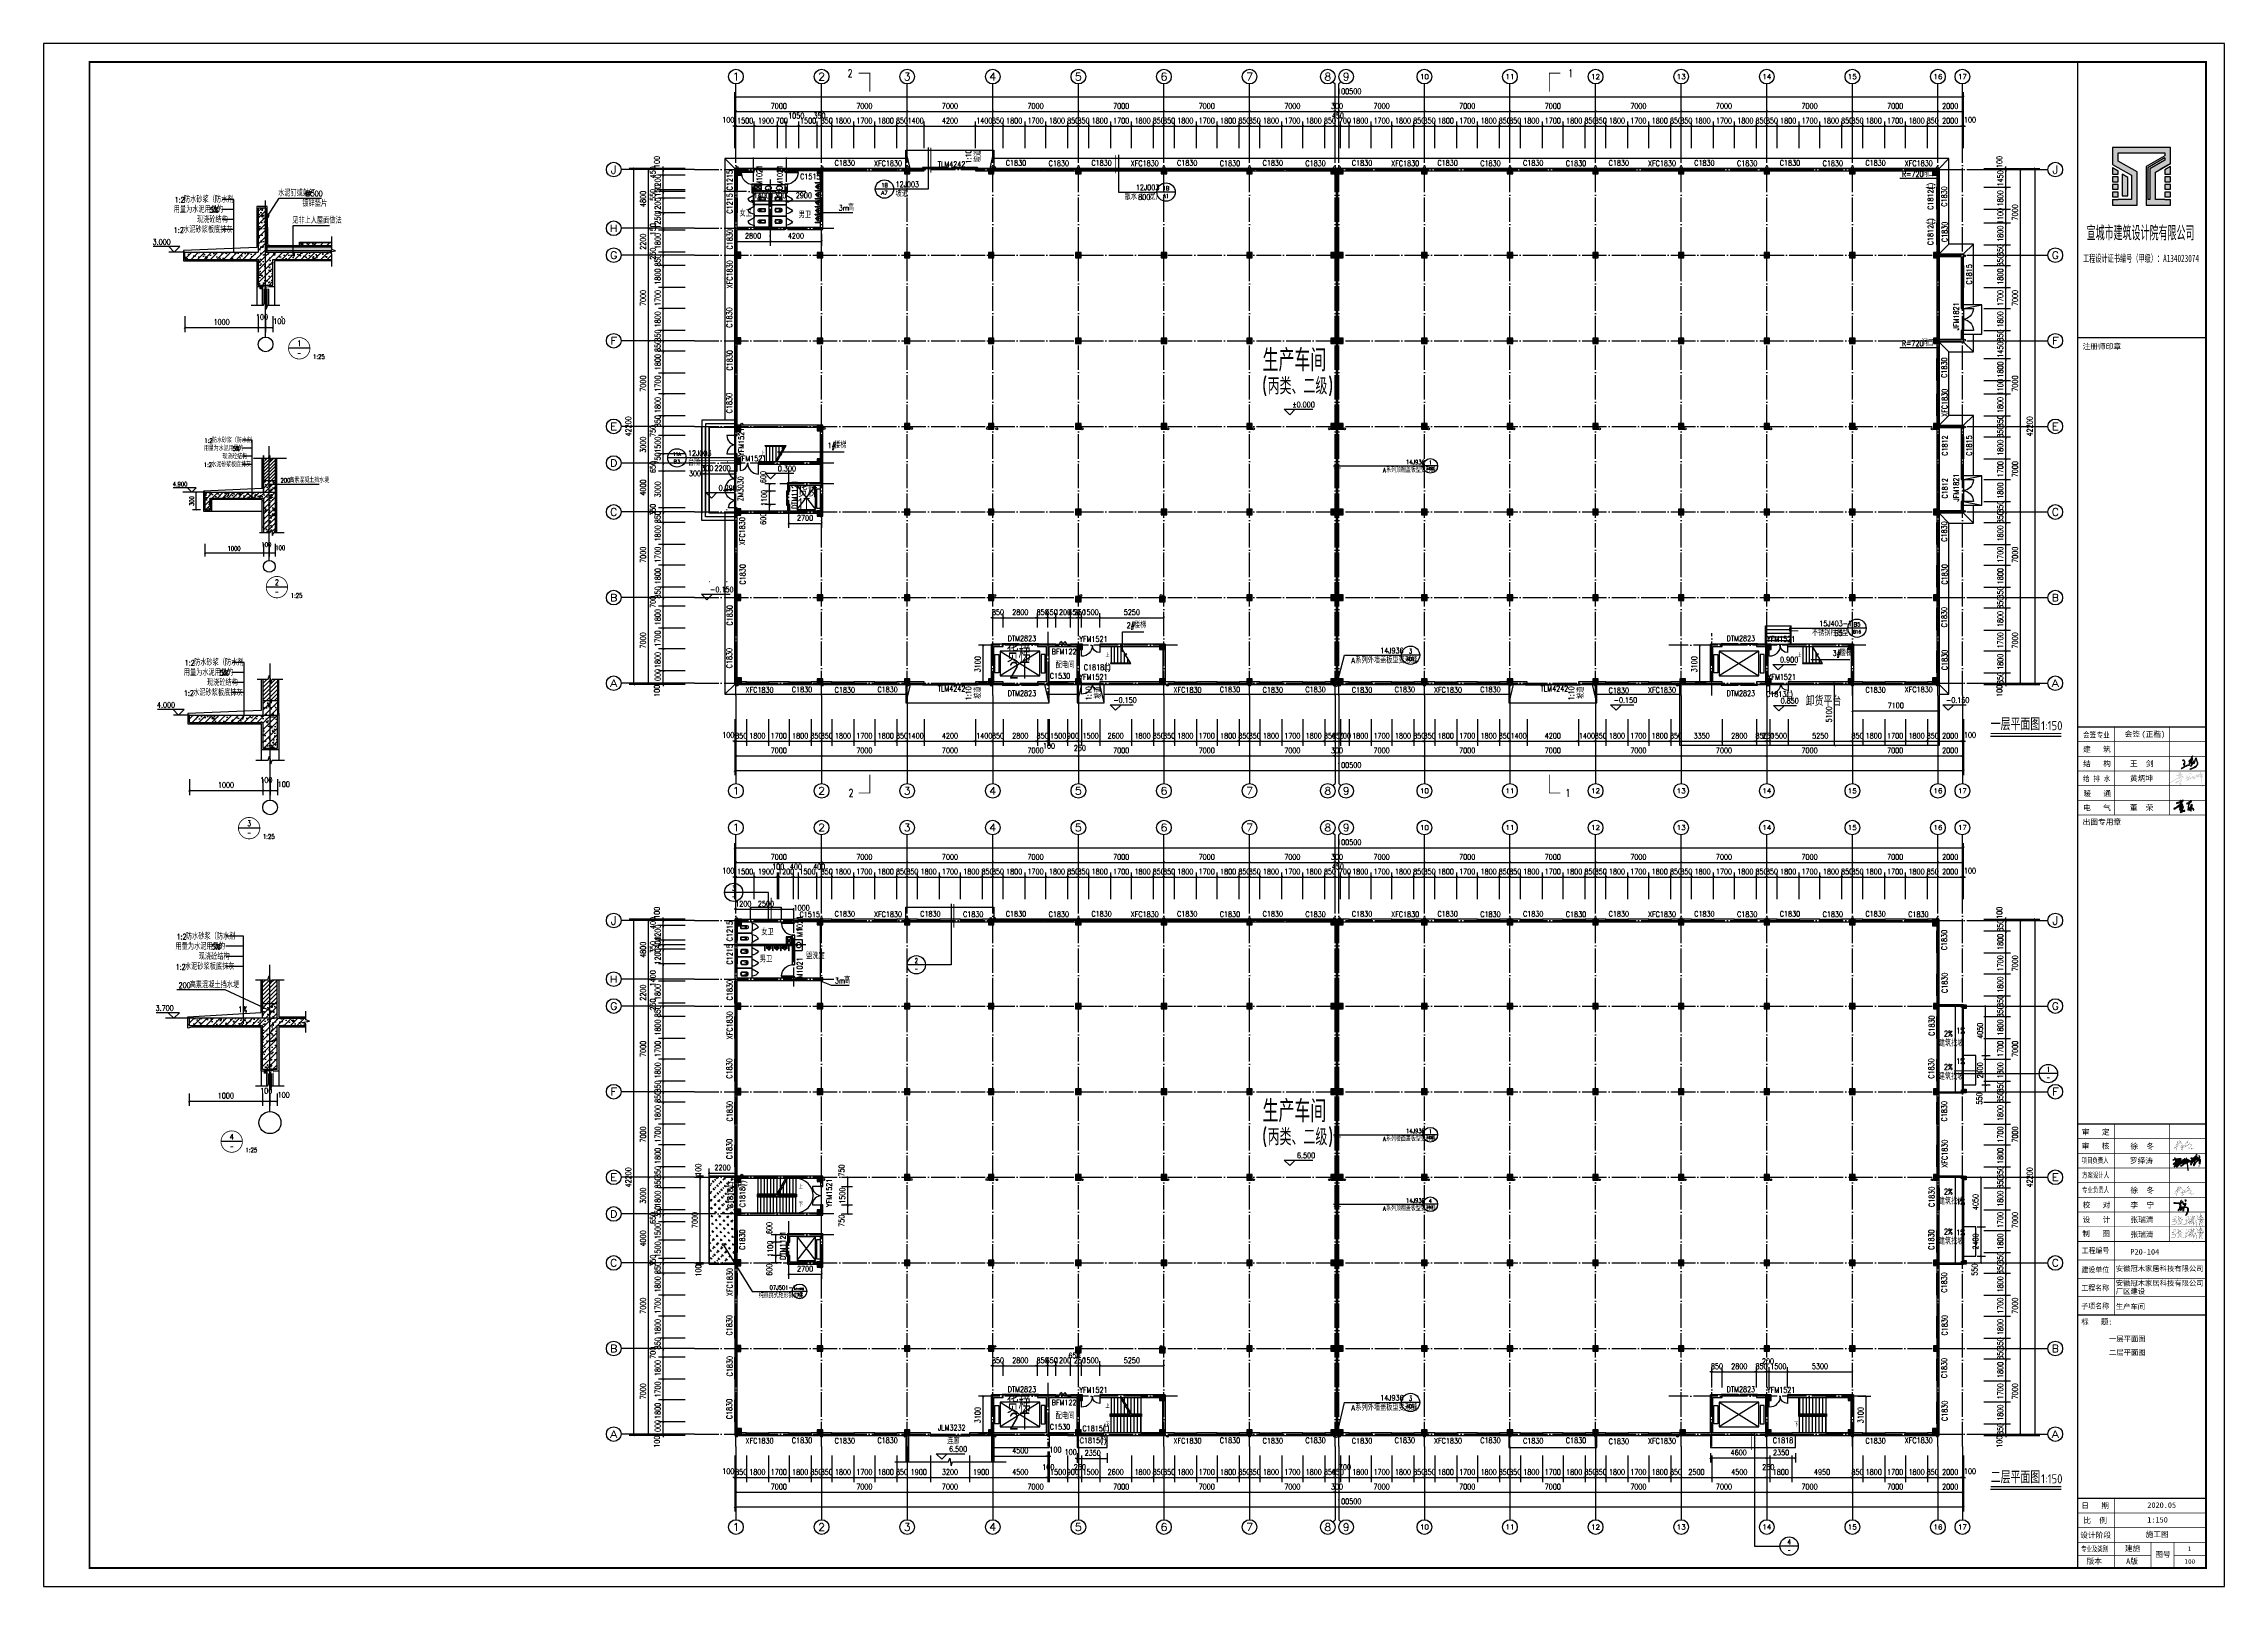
# Model space of a CAD drawing. Extents: x -4747 to 1060961, y -766984 to 396631.
# Drawn here: x 421921 to 600271, y -80514 to 45636 of the extents above; entities that cross this region are included whole.
import ezdxf
from ezdxf.enums import TextEntityAlignment as Align

# ---------------------------------------------------------------- set-up
doc = ezdxf.new("R2010")
doc.units = 0
doc.header["$LTSCALE"] = 1000
doc.header["$MEASUREMENT"] = 0
for name, pattern in [('CONTINOUS', [0]), ('DASH', [0.35, 0.25, -0.1]), ('DOTE', [2.42, 2, -0.2, 0.02, -0.2])]:
    doc.linetypes.add(name, pattern=pattern)
doc.layers.get('0').update_dxf_attribs({"linetype": 'CONTINUOUS'})
doc.layers.get('DEFPOINTS').update_dxf_attribs({"linetype": 'CONTINUOUS'})
for name, color, linetype in [('AXIS', 3, 'CONTINUOUS'), ('AXIS_TEXT', 7, 'CONTINUOUS'), ('BZ_标准图框', 7, 'CONTINUOUS'), ('COLUMN', 9, 'CONTINUOUS'), ('DIM_ELEV', 3, 'CONTINUOUS'), ('DIM_IDEN', 3, 'CONTINUOUS'), ('DIM_LEAD', 3, 'CONTINUOUS'), ('DIM_SYMB', 3, 'CONTINUOUS'), ('DOTE', 1, 'DOTE'), ('LVTRY', 3, 'CONTINUOUS'), ('PUB_DIM', 3, 'CONTINUOUS'), ('PUB_TEXT', 7, 'CONTINUOUS'), ('PUB_TITLE', 4, 'CONTINUOUS'), ('STAIR', 2, 'CONTINUOUS'), ('TK_图框线_', 45, 'CONTINUOUS'), ('WALL', 6, 'CONTINUOUS'), ('WINDOW', 4, 'CONTINUOUS'), ('WINDOW_TEXT', 7, 'CONTINUOUS'), ('做法', 252, 'CONTINUOUS'), ('剖面填充', 147, 'CONTINUOUS'), ('卫生器具', 54, 'CONTINUOUS'), ('填充', 251, 'CONTINUOUS'), ('屋面', 4, 'CONTINUOUS'), ('平面线条', 2, 'CONTINUOUS'), ('散水', 2, 'CONTINUOUS'), ('柱', 2, 'CONTINUOUS'), ('柱涂实', 54, 'CONTINUOUS'), ('栏杆', 56, 'CONTINUOUS'), ('立面轮廓线', 3, 'CONTINUOUS'), ('详图线条', 9, 'CONTINUOUS'), ('轻钢雨棚', 2, 'CONTINUOUS'), ('防水', 4, 'CONTINUOUS'), ('雨水管', 2, 'CONTINUOUS'), ('面积计算', 7, 'CONTINUOUS')]:
    doc.layers.add(name, color=color, linetype=linetype)
doc.styles.add('-宋体', font='')
doc.styles.add('_TCH_AXIS', font='COMPLEX', dxfattribs={"bigfont": 'GBCBIG'})
doc.styles.add('_TCH_DIM', font='SIMPLEX', dxfattribs={"bigfont": 'GBCBIG'})
doc.styles.add('_TCH_LABEL', font='COMPLEX', dxfattribs={"bigfont": 'GBCBIG'})
doc.styles.add('_TCH_WINDOW', font='SIMPLEX', dxfattribs={"height": 3.5, "bigfont": 'GBCBIG'})
doc.styles.add('COMPLEX', font='complex_.ttf')
doc.styles.add('DIM_FONT', font='SIMPLEX', dxfattribs={"width": 0.7, "bigfont": 'GBCBIG'})
doc.styles.add('HT', font='simhei.ttf')
doc.styles.get("Standard").update_dxf_attribs({"font": 'gbenor.shx', "bigfont": 'gbcbig.shx'})
doc.styles.get('-宋体').set_extended_font_data('SimSun')
doc.dimstyles.new('DIMN150', dxfattribs={"dimscale": 1.5, "dimtxt": 300, "dimasz": 100, "dimexe": 250, "dimexo": 300, "dimgap": 150, "dimtad": 1, "dimdec": 0, "dimzin": 0, "dimtxsty": 'DIM_FONT', "dimblk": 'ARCHTICK', "dimcen": 0.09, "dimclrt": 7, "dimazin": 3, "dimtfac": 1, "dimtdec": 0, "dimtix": 1, "dimtmove": 0, "dimatfit": 3, "dimtolj": 1, "dimtzin": 0})
doc.dimstyles.new('DIMN25', dxfattribs={"dimscale": 0.25, "dimtxt": 300, "dimasz": 100, "dimexe": 250, "dimexo": 300, "dimgap": 150, "dimtad": 1, "dimdec": 0, "dimzin": 0, "dimtxsty": 'DIM_FONT', "dimblk": 'ARCHTICK', "dimcen": 0.09, "dimclrt": 7, "dimazin": 3, "dimtfac": 1, "dimtdec": 0, "dimtix": 1, "dimtmove": 0, "dimatfit": 3, "dimtolj": 1, "dimtzin": 0})
pattern_1 = [(45, (-3063383, 382654), (-44.1941738, 44.1941738), []), (50, (-3063383, 382654), (179.315046, -15.688034), [18.75, -206.25]), (355, (-3063383, 382654), (-34.687833, 188.048033), [15, -165]), (100.4514, (-3063368.06, 382652.7), (144.627345, 172.359886), [15.935047, -175.285528]), (46.1842, (-3063383, 382704), (266.810262, -41.379754), [28.125, -309.375]), (96.6356, (-3063360.77, 382700.55), (233.665676, 243.529468), [23.902572, -262.92825]), (351.1842, (-3063383, 382704), (233.665486, 243.52965), [22.5, -247.5]), (21, (-3063358, 382691.5), (149.226763, -100.654723), [18.75, -206.25]), (326, (-3063358, 382691.5), (60.828833, 181.287511), [15, -165]), (71.4514, (-3063345.56, 382683.11), (210.055657, 80.632624), [15.935047, -175.285528]), (37.5, (-3063383, 382654), (3.0399638, 83.2234635), [0, -163, 0, -167.5, 0, -165.625]), (7.5, (-3063383, 382654), (65.7673844, 98.602928), [0, -95.5, 0, -159.25, 0, -63.125]), (327.5, (-3063438.75, 382654), (133.455609, -5.638718), [0, -62.5, 0, -195, 0, -258.75]), (317.5, (-3063463.75, 382654), (145.7965423, 25.0262456), [0, -81.25, 0, -129.5, 0, -183.75])]
pattern_2 = [(45, (-787243.124, 237706.08), (-44.194174, 44.194174), []), (50, (-787243.12, 237706.08), (179.315046, -15.688034), [18.75, -206.25]), (355, (-787243.12, 237706.08), (-34.687833, 188.048033), [15, -165]), (100.4514, (-787228.18, 237704.77), (144.627345, 172.359886), [15.935047, -175.28553]), (46.1842, (-787243.12, 237756.08), (266.81026, -41.379754), [28.125, -309.375]), (96.6356, (-787220.9, 237752.63), (233.66568, 243.52947), [23.90257, -262.92825]), (351.1842, (-787243.12, 237756.08), (233.66549, 243.52965), [22.5, -247.5]), (21, (-787218.12, 237743.58), (149.226763, -100.654723), [18.75, -206.25]), (326, (-787218.12, 237743.58), (60.828833, 181.28751), [15, -165]), (71.4514, (-787205.69, 237735.19), (210.055657, 80.632624), [15.935047, -175.28553]), (37.5, (-787243.124, 237706.08), (3.039964, 83.2234635), [0, -163, 0, -167.5, 0, -165.625]), (7.5, (-787243.12, 237706.08), (65.767384, 98.602928), [0, -95.5, 0, -159.25, 0, -63.125]), (327.5, (-787298.874, 237706.08), (133.455609, -5.638718), [0, -62.5, 0, -195, 0, -258.75]), (317.5, (-787323.87, 237706.08), (145.796542, 25.026246), [0, -81.25, 0, -129.5, 0, -183.75])]

# ---------------------------------------------------------------- blocks, each defined once
blk = doc.blocks.new('A$C53222BD9')
at = {"layer": 'PUB_TEXT'}
for p, q in [((0, 200), (0, 0)), ((300, 200), (0, 200)), ((0, 0), (300, 0)), ((270, 170), (30, 170)), ((30, 170), (30, 30)), ((30, 170), (107, 125)), ((30, 30), (107, 75)), ((30, 30), (270, 30)), ((100, 100), (100, 440)), ((193, 125), (270, 170)), ((193, 75), (270, 30)), ((200, 100), (200, 440)), ((270, 30), (270, 170)), ((300, 0), (300, 200))]:
    blk.add_line(p, q, dxfattribs=at)
blk.add_circle((150, 100), 50, dxfattribs=at)
blk = doc.blocks.new('_ARCHTICK')
at = {"color": 0, "linetype": 'BYBLOCK', "const_width": 0.4}
blk.add_lwpolyline([(-0.5, -0.5), (0.5, 0.5)], dxfattribs=at)
blk = doc.blocks.new('*D1626')
at = {"layer": 'DEFPOINTS', "color": 0}
for p in [(441, 561), (1441, 561), (1441, 330)]:
    blk.add_point(p, dxfattribs=at)
at = {"layer": 'PUB_DIM', "color": 0}
for p, q in [((441, 486), (441, 267)), ((441, 330), (1441, 330)), ((1441, 486), (1441, 267))]:
    blk.add_line(p, q, dxfattribs=at)
at = {"layer": 'PUB_DIM', "color": 0, "xscale": 25, "yscale": 25, "zscale": 25, "rotation": 180}
blk.add_blockref('_ARCHTICK', (441, 330), dxfattribs=at)
at = {"layer": 'PUB_DIM', "color": 0, "xscale": 25, "yscale": 25, "zscale": 25}
blk.add_blockref('_ARCHTICK', (1441, 330), dxfattribs=at)
at = {"layer": 'PUB_DIM', "color": 7, "insert": (941, 405), "char_height": 75, "attachment_point": 5, "style": 'DIM_FONT'}
blk.add_mtext('\\A1;1000', dxfattribs=at)
blk = doc.blocks.new('*D1627')
at = {"layer": 'DEFPOINTS', "color": 0}
for p in [(1441, 561), (1541, 561), (1541, 330)]:
    blk.add_point(p, dxfattribs=at)
at = {"layer": 'PUB_DIM', "color": 0}
for p, q in [((1441, 486), (1441, 267)), ((1441, 330), (1541, 330)), ((1541, 486), (1541, 267))]:
    blk.add_line(p, q, dxfattribs=at)
at = {"layer": 'PUB_DIM', "color": 0, "xscale": 25, "yscale": 25, "zscale": 25, "rotation": 180}
blk.add_blockref('_ARCHTICK', (1441, 330), dxfattribs=at)
at = {"layer": 'PUB_DIM', "color": 0, "xscale": 25, "yscale": 25, "zscale": 25}
blk.add_blockref('_ARCHTICK', (1541, 330), dxfattribs=at)
at = {"layer": 'PUB_DIM', "color": 7, "insert": (1491, 472), "char_height": 75, "attachment_point": 5, "style": 'DIM_FONT'}
blk.add_mtext('\\A1;100', dxfattribs=at)
blk = doc.blocks.new('*D1628')
at = {"layer": 'DEFPOINTS', "color": 0}
for p in [(1541, 561), (1641, 561), (1641, 330)]:
    blk.add_point(p, dxfattribs=at)
at = {"layer": 'PUB_DIM', "color": 0}
for p, q in [((1541, 486), (1541, 267)), ((1541, 330), (1641, 330)), ((1641, 486), (1641, 267))]:
    blk.add_line(p, q, dxfattribs=at)
at = {"layer": 'PUB_DIM', "color": 0, "xscale": 25, "yscale": 25, "zscale": 25, "rotation": 180}
blk.add_blockref('_ARCHTICK', (1541, 330), dxfattribs=at)
at = {"layer": 'PUB_DIM', "color": 0, "xscale": 25, "yscale": 25, "zscale": 25}
blk.add_blockref('_ARCHTICK', (1641, 330), dxfattribs=at)
at = {"layer": 'PUB_DIM', "color": 7, "insert": (1729, 416), "char_height": 75, "attachment_point": 5, "style": 'DIM_FONT'}
blk.add_mtext('\\A1;100', dxfattribs=at)
blk = doc.blocks.new('*D1629')
at = {"layer": 'DEFPOINTS', "color": 0}
for p in [(544, 561), (1544, 561), (1544, 330)]:
    blk.add_point(p, dxfattribs=at)
at = {"layer": 'PUB_DIM', "color": 0}
for p, q in [((544, 486), (544, 267)), ((1544, 486), (1544, 267)), ((544, 330), (1544, 330))]:
    blk.add_line(p, q, dxfattribs=at)
at = {"layer": 'PUB_DIM', "color": 0, "xscale": 25, "yscale": 25, "zscale": 25, "rotation": 180}
blk.add_blockref('_ARCHTICK', (544, 330), dxfattribs=at)
at = {"layer": 'PUB_DIM', "color": 0, "xscale": 25, "yscale": 25, "zscale": 25}
blk.add_blockref('_ARCHTICK', (1544, 330), dxfattribs=at)
at = {"layer": 'PUB_DIM', "color": 7, "insert": (1044, 405), "char_height": 75, "attachment_point": 5, "style": 'DIM_FONT'}
blk.add_mtext('\\A1;1000', dxfattribs=at)
blk = doc.blocks.new('*D1630')
at = {"layer": 'DEFPOINTS', "color": 0}
for p in [(1544, 561), (1644, 561), (1644, 330)]:
    blk.add_point(p, dxfattribs=at)
at = {"layer": 'PUB_DIM', "color": 0}
for p, q in [((1544, 486), (1544, 267)), ((1644, 486), (1644, 267)), ((1544, 330), (1644, 330))]:
    blk.add_line(p, q, dxfattribs=at)
at = {"layer": 'PUB_DIM', "color": 0, "xscale": 25, "yscale": 25, "zscale": 25, "rotation": 180}
blk.add_blockref('_ARCHTICK', (1544, 330), dxfattribs=at)
at = {"layer": 'PUB_DIM', "color": 0, "xscale": 25, "yscale": 25, "zscale": 25}
blk.add_blockref('_ARCHTICK', (1644, 330), dxfattribs=at)
at = {"layer": 'PUB_DIM', "color": 7, "insert": (1594, 472), "char_height": 75, "attachment_point": 5, "style": 'DIM_FONT'}
blk.add_mtext('\\A1;100', dxfattribs=at)
blk = doc.blocks.new('*D1631')
at = {"layer": 'DEFPOINTS', "color": 0}
for p in [(1644, 561), (1744, 561), (1744, 330)]:
    blk.add_point(p, dxfattribs=at)
at = {"layer": 'PUB_DIM', "color": 0}
for p, q in [((1644, 486), (1644, 267)), ((1744, 486), (1744, 267)), ((1644, 330), (1744, 330))]:
    blk.add_line(p, q, dxfattribs=at)
at = {"layer": 'PUB_DIM', "color": 0, "xscale": 25, "yscale": 25, "zscale": 25, "rotation": 180}
blk.add_blockref('_ARCHTICK', (1644, 330), dxfattribs=at)
at = {"layer": 'PUB_DIM', "color": 0, "xscale": 25, "yscale": 25, "zscale": 25}
blk.add_blockref('_ARCHTICK', (1744, 330), dxfattribs=at)
at = {"layer": 'PUB_DIM', "color": 7, "insert": (1831, 416), "char_height": 75, "attachment_point": 5, "style": 'DIM_FONT'}
blk.add_mtext('\\A1;100', dxfattribs=at)
blk = doc.blocks.new('*D1632')
at = {"layer": 'DEFPOINTS', "color": 0, "linetype": 'BYBLOCK'}
for p in [(397, 1363), (544, 1363), (544, 1063)]:
    blk.add_point(p, dxfattribs=at)
at = {"layer": 'PUB_DIM', "color": 0, "linetype": 'BYBLOCK'}
for p, q in [((469, 1363), (335, 1363)), ((397, 1063), (397, 1363)), ((469, 1063), (335, 1063))]:
    blk.add_line(p, q, dxfattribs=at)
at = {"layer": 'PUB_DIM', "color": 0, "linetype": 'BYBLOCK', "xscale": 25, "yscale": 25, "zscale": 25}
for p, rotation in [((397, 1363), 90), ((397, 1063), 270)]:
    blk.add_blockref('_ARCHTICK', p, dxfattribs=dict(at, rotation=rotation))
at = {"layer": 'PUB_DIM', "color": 7, "linetype": 'BYBLOCK', "insert": (322, 1213), "char_height": 75, "attachment_point": 5, "rotation": 90, "style": 'DIM_FONT'}
blk.add_mtext('\\A1;300', dxfattribs=at)
blk = doc.blocks.new('*D1633')
at = {"layer": 'DEFPOINTS', "color": 0}
for p in [(441, 561), (1441, 561), (1441, 330)]:
    blk.add_point(p, dxfattribs=at)
at = {"layer": 'PUB_DIM', "color": 0}
for p, q in [((441, 486), (441, 267)), ((441, 330), (1441, 330)), ((1441, 486), (1441, 267))]:
    blk.add_line(p, q, dxfattribs=at)
at = {"layer": 'PUB_DIM', "color": 0, "xscale": 25, "yscale": 25, "zscale": 25, "rotation": 180}
blk.add_blockref('_ARCHTICK', (441, 330), dxfattribs=at)
at = {"layer": 'PUB_DIM', "color": 0, "xscale": 25, "yscale": 25, "zscale": 25}
blk.add_blockref('_ARCHTICK', (1441, 330), dxfattribs=at)
at = {"layer": 'PUB_DIM', "color": 7, "insert": (941, 405), "char_height": 75, "attachment_point": 5, "style": 'DIM_FONT'}
blk.add_mtext('\\A1;1000', dxfattribs=at)
blk = doc.blocks.new('*D1634')
at = {"layer": 'DEFPOINTS', "color": 0}
for p in [(1441, 561), (1541, 561), (1541, 330)]:
    blk.add_point(p, dxfattribs=at)
at = {"layer": 'PUB_DIM', "color": 0}
for p, q in [((1441, 486), (1441, 267)), ((1441, 330), (1541, 330)), ((1541, 486), (1541, 267))]:
    blk.add_line(p, q, dxfattribs=at)
at = {"layer": 'PUB_DIM', "color": 0, "xscale": 25, "yscale": 25, "zscale": 25, "rotation": 180}
blk.add_blockref('_ARCHTICK', (1441, 330), dxfattribs=at)
at = {"layer": 'PUB_DIM', "color": 0, "xscale": 25, "yscale": 25, "zscale": 25}
blk.add_blockref('_ARCHTICK', (1541, 330), dxfattribs=at)
at = {"layer": 'PUB_DIM', "color": 7, "insert": (1491, 472), "char_height": 75, "attachment_point": 5, "style": 'DIM_FONT'}
blk.add_mtext('\\A1;100', dxfattribs=at)
blk = doc.blocks.new('*D1635')
at = {"layer": 'DEFPOINTS', "color": 0}
for p in [(1541, 561), (1641, 561), (1641, 330)]:
    blk.add_point(p, dxfattribs=at)
at = {"layer": 'PUB_DIM', "color": 0}
for p, q in [((1541, 486), (1541, 267)), ((1541, 330), (1641, 330)), ((1641, 486), (1641, 267))]:
    blk.add_line(p, q, dxfattribs=at)
at = {"layer": 'PUB_DIM', "color": 0, "xscale": 25, "yscale": 25, "zscale": 25, "rotation": 180}
blk.add_blockref('_ARCHTICK', (1541, 330), dxfattribs=at)
at = {"layer": 'PUB_DIM', "color": 0, "xscale": 25, "yscale": 25, "zscale": 25}
blk.add_blockref('_ARCHTICK', (1641, 330), dxfattribs=at)
at = {"layer": 'PUB_DIM', "color": 7, "insert": (1729, 416), "char_height": 75, "attachment_point": 5, "style": 'DIM_FONT'}
blk.add_mtext('\\A1;100', dxfattribs=at)
blk = doc.blocks.new('M_E8')
for p, q in [((-204, -257), (-194, -2)), ((-194, -2), (196, -2)), ((206, -257), (196, -2))]:
    blk.add_line(p, q)
at = {"const_width": 1.5}
for points in [[(-196, 0), (196, 0), (206, -257, -4.356259)], [(-194, -2), (-204, -257, 0.7580869)]]:
    blk.add_lwpolyline(points, format="xyb", dxfattribs=at)
for points in [[(-204, -257), (-194, -258), (-194, -258), (-183, -260), (-175, -261), (-165, -264), (-156, -268), (-147, -271), (-138, -275), (-128, -281), (-119, -287), (-109, -295), (-102, -300), (-94, -308), (-86, -316), (-79, -324), (-74, -332), (-68, -340), (-62, -348), (-58, -356), (-54, -366), (-50, -374), (-43, -383), (-36, -389), (-30, -392), (-23, -395), (-17, -398), (-9, -399), (0, -399), (13, -398), (23, -395), (29, -392), (35, -389), (43, -385), (49, -380), (54, -374), (58, -366), (62, -357), (65, -347), (71, -340), (75, -332), (80, -325), (85, -319), (91, -313), (95, -308), (100, -302), (106, -295), (113, -290), (119, -285), (126, -280), (132, -277), (139, -273), (145, -271), (154, -268), (162, -264), (173, -261), (183, -259), (191, -258), (199, -257), (206, -257)], [(-2, -142), (6, -142), (12, -146), (19, -148), (25, -152), (29, -158), (34, -166), (37, -174), (39, -183), (37, -191), (35, -200), (29, -208), (25, -214), (17, -219), (12, -223), (4, -224), (-2, -224), (-6, -224), (-11, -223), (-18, -221), (-26, -217), (-32, -213), (-37, -207), (-42, -199), (-44, -190), (-45, -183), (-42, -173), (-40, -164), (-35, -158), (-31, -150), (-26, -148), (-24, -144), (-18, -143), (-14, -143), (-12, -142), (-8, -142), (-6, -141), (-2, -142)]]:
    blk.add_lwpolyline(points, dxfattribs=at)
for centre, radius in [((-3, -184), 41.7), ((-1, -74), 15)]:
    blk.add_circle(centre, radius)
for centre, radius, start, end in [((-218, -432), 176, 26.1838, 85.57917), ((-158, -223), 22.7, 134.58574, 206.45735), ((-198, -412), 179, 22.29844, 83.80425), ((-2, -389), 250, 46.64582, 133.35418), ((1, -338), 63.3, 194.74469, 345.25531), ((4, -329), 38.6, 202.77784, 341.36093), ((201, -407), 174, 100.56764, 157.70342), ((215, -425), 168, 93.33481, 155.33091), ((162, -222), 16.2, 297.13892, 62.86108)]:
    blk.add_arc(centre, radius, start, end)
blk.add_point((1, -402))
at = {"width": 0.8, "flags": 9}
for tag in ['XSIZE', 'YSIZE']:
    blk.add_attdef(tag, (0, 0), '', height=0.5, dxfattribs=at)
blk = doc.blocks.new('_LV4')
blk.add_lwpolyline([(0, -520, 0.0789663), (92, -505, 0.0881515), (166, -466, 0.1052687), (218, -403, 0.1216849), (235, -335, 0.1216849), (218, -267, 0.1052687), (166, -204, 0.0881515), (92, -165, 0.0789663), (0, -150, 0.0789663), (-92, -165, 0.0881515), (-166, -204, 0.1052687), (-218, -267, 0.1216849), (-235, -335, 0.1216849), (-218, -403, 0.1052687), (-166, -466, 0.0881515), (-92, -505, 0.0789663)], format="xyb", close=True)
blk.add_circle((0, -230), 20)
blk = doc.blocks.new('A$C22EA1380')
at = {"layer": '柱涂实'}
for points in [[(550, 41650), (550, 42200), (0, 42200), (0, 41650)], [(7200, 41750), (7200, 42200), (6750, 42200), (6750, 41750)], [(14325, 41750), (14325, 42200), (13875, 42200), (13875, 41750)], [(21200, 41750), (21200, 42200), (20750, 42200), (20750, 41750)], [(28325, 41750), (28325, 42200), (27875, 42200), (27875, 41750)], [(35325, 41750), (35325, 42200), (34875, 42200), (34875, 41750)], [(42325, 41750), (42325, 42200), (41875, 42200), (41875, 41750)], [(49200, 41750), (49200, 42200), (48750, 42200), (48750, 41750)], [(49750, 41750), (49750, 42200), (49300, 42200), (49300, 41750)], [(56625, 41750), (56625, 42200), (56175, 42200), (56175, 41750)], [(63625, 41750), (63625, 42200), (63175, 42200), (63175, 41750)], [(70625, 41750), (70625, 42200), (70175, 42200), (70175, 41750)], [(77625, 41750), (77625, 42200), (77175, 42200), (77175, 41750)], [(84625, 41750), (84625, 42200), (84175, 42200), (84175, 41750)], [(91625, 41750), (91625, 42200), (91175, 42200), (91175, 41750)], [(98500, 41650), (98500, 42200), (97950, 42200), (97950, 41650)], [(500, 34850), (500, 35350), (0, 35350), (0, 34850)], [(7200, 34875), (7200, 35325), (6750, 35325), (6750, 34875)], [(14325, 34875), (14325, 35325), (13875, 35325), (13875, 34875)], [(21200, 34875), (21200, 35325), (20750, 35325), (20750, 34875)], [(28325, 34875), (28325, 35325), (27875, 35325), (27875, 34875)], [(35325, 34875), (35325, 35325), (34875, 35325), (34875, 34875)], [(42325, 34875), (42325, 35325), (41875, 35325), (41875, 34875)], [(49200, 34875), (49200, 35325), (48750, 35325), (48750, 34875)], [(49750, 34875), (49750, 35325), (49300, 35325), (49300, 34875)], [(56625, 34875), (56625, 35325), (56175, 35325), (56175, 34875)], [(63625, 34875), (63625, 35325), (63175, 35325), (63175, 34875)], [(70625, 34875), (70625, 35325), (70175, 35325), (70175, 34875)], [(77625, 34875), (77625, 35325), (77175, 35325), (77175, 34875)], [(84625, 34875), (84625, 35325), (84175, 35325), (84175, 34875)], [(91625, 34875), (91625, 35325), (91175, 35325), (91175, 34875)], [(98500, 34875), (98500, 35325), (98050, 35325), (98050, 34875)], [(500, 27850), (500, 28350), (0, 28350), (0, 27850)], [(7200, 27875), (7200, 28325), (6750, 28325), (6750, 27875)], [(14325, 27875), (14325, 28325), (13875, 28325), (13875, 27875)], [(21200, 27875), (21200, 28325), (20750, 28325), (20750, 27875)], [(28325, 27875), (28325, 28325), (27875, 28325), (27875, 27875)], [(35325, 27875), (35325, 28325), (34875, 28325), (34875, 27875)], [(42325, 27875), (42325, 28325), (41875, 28325), (41875, 27875)], [(49200, 27875), (49200, 28325), (48750, 28325), (48750, 27875)], [(49750, 27875), (49750, 28325), (49300, 28325), (49300, 27875)], [(56625, 27875), (56625, 28325), (56175, 28325), (56175, 27875)], [(63625, 27875), (63625, 28325), (63175, 28325), (63175, 27875)], [(70625, 27875), (70625, 28325), (70175, 28325), (70175, 27875)], [(77625, 27875), (77625, 28325), (77175, 28325), (77175, 27875)], [(84625, 27875), (84625, 28325), (84175, 28325), (84175, 27875)], [(91625, 27875), (91625, 28325), (91175, 28325), (91175, 27875)], [(98500, 27875), (98500, 28325), (98050, 28325), (98050, 27875)], [(500, 20700), (500, 21200), (0, 21200), (0, 20700)], [(7200, 20750), (7200, 21200), (6750, 21200), (6750, 20750)], [(14325, 20875), (14325, 21325), (13875, 21325), (13875, 20875)], [(21200, 20875), (21200, 21325), (20750, 21325), (20750, 20875)], [(28325, 20875), (28325, 21325), (27875, 21325), (27875, 20875)], [(35325, 20875), (35325, 21325), (34875, 21325), (34875, 20875)], [(42325, 20875), (42325, 21325), (41875, 21325), (41875, 20875)], [(49200, 20875), (49200, 21325), (48750, 21325), (48750, 20875)], [(49750, 20875), (49750, 21325), (49300, 21325), (49300, 20875)], [(56625, 20875), (56625, 21325), (56175, 21325), (56175, 20875)], [(63625, 20875), (63625, 21325), (63175, 21325), (63175, 20875)], [(70625, 20875), (70625, 21325), (70175, 21325), (70175, 20875)], [(77625, 20875), (77625, 21325), (77175, 21325), (77175, 20875)], [(84625, 20875), (84625, 21325), (84175, 21325), (84175, 20875)], [(91625, 20875), (91625, 21325), (91175, 21325), (91175, 20875)], [(98500, 20875), (98500, 21325), (98050, 21325), (98050, 20875)], [(500, 18000), (500, 18500), (0, 18500), (0, 18000)], [(7200, 18000), (7200, 18450), (6750, 18450), (6750, 18000)], [(500, 13850), (500, 14350), (0, 14350), (0, 13850)], [(14325, 13875), (14325, 14325), (13875, 14325), (13875, 13875)], [(21200, 13875), (21200, 14325), (20750, 14325), (20750, 13875)], [(28325, 13875), (28325, 14325), (27875, 14325), (27875, 13875)], [(35325, 13875), (35325, 14325), (34875, 14325), (34875, 13875)], [(42325, 13875), (42325, 14325), (41875, 14325), (41875, 13875)], [(49200, 13875), (49200, 14325), (48750, 14325), (48750, 13875)], [(49750, 13875), (49750, 14325), (49300, 14325), (49300, 13875)], [(56625, 13875), (56625, 14325), (56175, 14325), (56175, 13875)], [(63625, 13875), (63625, 14325), (63175, 14325), (63175, 13875)], [(70625, 13875), (70625, 14325), (70175, 14325), (70175, 13875)], [(77625, 13875), (77625, 14325), (77175, 14325), (77175, 13875)], [(84625, 13875), (84625, 14325), (84175, 14325), (84175, 13875)], [(91625, 13875), (91625, 14325), (91175, 14325), (91175, 13875)], [(98500, 13875), (98500, 14325), (98050, 14325), (98050, 13875)], [(7200, 13750), (7200, 14200), (6750, 14200), (6750, 13750)], [(500, 6850), (500, 7350), (0, 7350), (0, 6850)], [(7200, 6875), (7200, 7325), (6750, 7325), (6750, 6875)], [(14325, 6875), (14325, 7325), (13875, 7325), (13875, 6875)], [(21200, 6875), (21200, 7325), (20750, 7325), (20750, 6875)], [(28325, 6750), (28325, 7200), (27875, 7200), (27875, 6750)], [(35200, 6750), (35200, 7200), (34750, 7200), (34750, 6750)], [(42325, 6875), (42325, 7325), (41875, 7325), (41875, 6875)], [(49200, 6875), (49200, 7325), (48750, 7325), (48750, 6875)], [(49750, 6875), (49750, 7325), (49300, 7325), (49300, 6875)], [(56625, 6875), (56625, 7325), (56175, 7325), (56175, 6875)], [(63625, 6875), (63625, 7325), (63175, 7325), (63175, 6875)], [(70625, 6875), (70625, 7325), (70175, 7325), (70175, 6875)], [(77625, 6875), (77625, 7325), (77175, 7325), (77175, 6875)], [(84625, 6875), (84625, 7325), (84175, 7325), (84175, 6875)], [(91625, 6875), (91625, 7325), (91175, 7325), (91175, 6875)], [(98500, 6875), (98500, 7325), (98050, 7325), (98050, 6875)], [(28450, 2850), (28450, 3300), (28000, 3300), (28000, 2850)], [(35200, 2850), (35200, 3300), (34750, 3300), (34750, 2850)], [(84750, 2850), (84750, 3300), (84300, 3300), (84300, 2850)], [(91500, 2850), (91500, 3300), (91050, 3300), (91050, 2850)], [(550, 0), (550, 550), (0, 550), (0, 0)], [(7200, 0), (7200, 450), (6750, 450), (6750, 0)], [(14325, 0), (14325, 450), (13875, 450), (13875, 0)], [(21200, 0), (21200, 450), (20750, 450), (20750, 0)], [(28325, 0), (28325, 450), (27875, 450), (27875, 0)], [(35200, 0), (35200, 450), (34750, 450), (34750, 0)], [(42325, 0), (42325, 450), (41875, 450), (41875, 0)], [(49200, 0), (49200, 450), (48750, 450), (48750, 0)], [(49750, 0), (49750, 450), (49300, 450), (49300, 0)], [(56625, 0), (56625, 450), (56175, 450), (56175, 0)], [(63625, 0), (63625, 450), (63175, 450), (63175, 0)], [(70625, 0), (70625, 450), (70175, 450), (70175, 0)], [(77750, 0), (77750, 450), (77300, 450), (77300, 0)], [(84750, 0), (84750, 450), (84300, 450), (84300, 0)], [(91500, 0), (91500, 450), (91050, 450), (91050, 0)], [(98500, 0), (98500, 550), (97950, 550), (97950, 0)]]:
    blk.add_hatch(color=256, dxfattribs=at).paths.add_polyline_path(points)
at = {"layer": '柱'}
for points in [[(550, 41650), (550, 42200), (0, 42200), (0, 41650)], [(7200, 41750), (7200, 42200), (6750, 42200), (6750, 41750)], [(14325, 41750), (14325, 42200), (13875, 42200), (13875, 41750)], [(21200, 41750), (21200, 42200), (20750, 42200), (20750, 41750)], [(28325, 41750), (28325, 42200), (27875, 42200), (27875, 41750)], [(35325, 41750), (35325, 42200), (34875, 42200), (34875, 41750)], [(42325, 41750), (42325, 42200), (41875, 42200), (41875, 41750)], [(49200, 41750), (49200, 42200), (48750, 42200), (48750, 41750)], [(49750, 41750), (49750, 42200), (49300, 42200), (49300, 41750)], [(56625, 41750), (56625, 42200), (56175, 42200), (56175, 41750)], [(63625, 41750), (63625, 42200), (63175, 42200), (63175, 41750)], [(70625, 41750), (70625, 42200), (70175, 42200), (70175, 41750)], [(77625, 41750), (77625, 42200), (77175, 42200), (77175, 41750)], [(84625, 41750), (84625, 42200), (84175, 42200), (84175, 41750)], [(91625, 41750), (91625, 42200), (91175, 42200), (91175, 41750)], [(98500, 41650), (98500, 42200), (97950, 42200), (97950, 41650)], [(500, 34850), (500, 35350), (0, 35350), (0, 34850)], [(7200, 34875), (7200, 35325), (6750, 35325), (6750, 34875)], [(14325, 34875), (14325, 35325), (13875, 35325), (13875, 34875)], [(21200, 34875), (21200, 35325), (20750, 35325), (20750, 34875)], [(28325, 34875), (28325, 35325), (27875, 35325), (27875, 34875)], [(35325, 34875), (35325, 35325), (34875, 35325), (34875, 34875)], [(42325, 34875), (42325, 35325), (41875, 35325), (41875, 34875)], [(49200, 34875), (49200, 35325), (48750, 35325), (48750, 34875)], [(49750, 34875), (49750, 35325), (49300, 35325), (49300, 34875)], [(56625, 34875), (56625, 35325), (56175, 35325), (56175, 34875)], [(63625, 34875), (63625, 35325), (63175, 35325), (63175, 34875)], [(70625, 34875), (70625, 35325), (70175, 35325), (70175, 34875)], [(77625, 34875), (77625, 35325), (77175, 35325), (77175, 34875)], [(84625, 34875), (84625, 35325), (84175, 35325), (84175, 34875)], [(91625, 34875), (91625, 35325), (91175, 35325), (91175, 34875)], [(98500, 34875), (98500, 35325), (98050, 35325), (98050, 34875)], [(500, 27850), (500, 28350), (0, 28350), (0, 27850)], [(7200, 27875), (7200, 28325), (6750, 28325), (6750, 27875)], [(14325, 27875), (14325, 28325), (13875, 28325), (13875, 27875)], [(21200, 27875), (21200, 28325), (20750, 28325), (20750, 27875)], [(28325, 27875), (28325, 28325), (27875, 28325), (27875, 27875)], [(35325, 27875), (35325, 28325), (34875, 28325), (34875, 27875)], [(42325, 27875), (42325, 28325), (41875, 28325), (41875, 27875)], [(49200, 27875), (49200, 28325), (48750, 28325), (48750, 27875)], [(49750, 27875), (49750, 28325), (49300, 28325), (49300, 27875)], [(56625, 27875), (56625, 28325), (56175, 28325), (56175, 27875)], [(63625, 27875), (63625, 28325), (63175, 28325), (63175, 27875)], [(70625, 27875), (70625, 28325), (70175, 28325), (70175, 27875)], [(77625, 27875), (77625, 28325), (77175, 28325), (77175, 27875)], [(84625, 27875), (84625, 28325), (84175, 28325), (84175, 27875)], [(91625, 27875), (91625, 28325), (91175, 28325), (91175, 27875)], [(98500, 27875), (98500, 28325), (98050, 28325), (98050, 27875)], [(500, 20700), (500, 21200), (0, 21200), (0, 20700)], [(7200, 20750), (7200, 21200), (6750, 21200), (6750, 20750)], [(14325, 20875), (14325, 21325), (13875, 21325), (13875, 20875)], [(21200, 20875), (21200, 21325), (20750, 21325), (20750, 20875)], [(28325, 20875), (28325, 21325), (27875, 21325), (27875, 20875)], [(35325, 20875), (35325, 21325), (34875, 21325), (34875, 20875)], [(42325, 20875), (42325, 21325), (41875, 21325), (41875, 20875)], [(49200, 20875), (49200, 21325), (48750, 21325), (48750, 20875)], [(49750, 20875), (49750, 21325), (49300, 21325), (49300, 20875)], [(56625, 20875), (56625, 21325), (56175, 21325), (56175, 20875)], [(63625, 20875), (63625, 21325), (63175, 21325), (63175, 20875)], [(70625, 20875), (70625, 21325), (70175, 21325), (70175, 20875)], [(77625, 20875), (77625, 21325), (77175, 21325), (77175, 20875)], [(84625, 20875), (84625, 21325), (84175, 21325), (84175, 20875)], [(91625, 20875), (91625, 21325), (91175, 21325), (91175, 20875)], [(98500, 20875), (98500, 21325), (98050, 21325), (98050, 20875)], [(500, 18000), (500, 18500), (0, 18500), (0, 18000)], [(7200, 18000), (7200, 18450), (6750, 18450), (6750, 18000)], [(500, 13850), (500, 14350), (0, 14350), (0, 13850)], [(14325, 13875), (14325, 14325), (13875, 14325), (13875, 13875)], [(21200, 13875), (21200, 14325), (20750, 14325), (20750, 13875)], [(28325, 13875), (28325, 14325), (27875, 14325), (27875, 13875)], [(35325, 13875), (35325, 14325), (34875, 14325), (34875, 13875)], [(42325, 13875), (42325, 14325), (41875, 14325), (41875, 13875)], [(49200, 13875), (49200, 14325), (48750, 14325), (48750, 13875)], [(49750, 13875), (49750, 14325), (49300, 14325), (49300, 13875)], [(56625, 13875), (56625, 14325), (56175, 14325), (56175, 13875)], [(63625, 13875), (63625, 14325), (63175, 14325), (63175, 13875)], [(70625, 13875), (70625, 14325), (70175, 14325), (70175, 13875)], [(77625, 13875), (77625, 14325), (77175, 14325), (77175, 13875)], [(84625, 13875), (84625, 14325), (84175, 14325), (84175, 13875)], [(91625, 13875), (91625, 14325), (91175, 14325), (91175, 13875)], [(98500, 13875), (98500, 14325), (98050, 14325), (98050, 13875)], [(7200, 13750), (7200, 14200), (6750, 14200), (6750, 13750)], [(500, 6850), (500, 7350), (0, 7350), (0, 6850)], [(7200, 6875), (7200, 7325), (6750, 7325), (6750, 6875)], [(14325, 6875), (14325, 7325), (13875, 7325), (13875, 6875)], [(21200, 6875), (21200, 7325), (20750, 7325), (20750, 6875)], [(28325, 6750), (28325, 7200), (27875, 7200), (27875, 6750)], [(35200, 6750), (35200, 7200), (34750, 7200), (34750, 6750)], [(42325, 6875), (42325, 7325), (41875, 7325), (41875, 6875)], [(49200, 6875), (49200, 7325), (48750, 7325), (48750, 6875)], [(49750, 6875), (49750, 7325), (49300, 7325), (49300, 6875)], [(56625, 6875), (56625, 7325), (56175, 7325), (56175, 6875)], [(63625, 6875), (63625, 7325), (63175, 7325), (63175, 6875)], [(70625, 6875), (70625, 7325), (70175, 7325), (70175, 6875)], [(77625, 6875), (77625, 7325), (77175, 7325), (77175, 6875)], [(84625, 6875), (84625, 7325), (84175, 7325), (84175, 6875)], [(91625, 6875), (91625, 7325), (91175, 7325), (91175, 6875)], [(98500, 6875), (98500, 7325), (98050, 7325), (98050, 6875)], [(28450, 2850), (28450, 3300), (28000, 3300), (28000, 2850)], [(35200, 2850), (35200, 3300), (34750, 3300), (34750, 2850)], [(84750, 2850), (84750, 3300), (84300, 3300), (84300, 2850)], [(91500, 2850), (91500, 3300), (91050, 3300), (91050, 2850)], [(550, 0), (550, 550), (0, 550), (0, 0)], [(7200, 0), (7200, 450), (6750, 450), (6750, 0)], [(14325, 0), (14325, 450), (13875, 450), (13875, 0)], [(21200, 0), (21200, 450), (20750, 450), (20750, 0)], [(28325, 0), (28325, 450), (27875, 450), (27875, 0)], [(35200, 0), (35200, 450), (34750, 450), (34750, 0)], [(42325, 0), (42325, 450), (41875, 450), (41875, 0)], [(49200, 0), (49200, 450), (48750, 450), (48750, 0)], [(49750, 0), (49750, 450), (49300, 450), (49300, 0)], [(56625, 0), (56625, 450), (56175, 450), (56175, 0)], [(63625, 0), (63625, 450), (63175, 450), (63175, 0)], [(70625, 0), (70625, 450), (70175, 450), (70175, 0)], [(77750, 0), (77750, 450), (77300, 450), (77300, 0)], [(84750, 0), (84750, 450), (84300, 450), (84300, 0)], [(91500, 0), (91500, 450), (91050, 450), (91050, 0)], [(98500, 0), (98500, 550), (97950, 550), (97950, 0)]]:
    blk.add_lwpolyline(points, close=True, dxfattribs=at)
at = {"layer": '柱涂实', "linetype": 'CONTINUOUS'}
for points in [[(550, 41650), (550, 42200), (0, 42200), (0, 41650)], [(7200, 41750), (7200, 42200), (6750, 42200), (6750, 41750)], [(14325, 41750), (14325, 42200), (13875, 42200), (13875, 41750)], [(21200, 41750), (21200, 42200), (20750, 42200), (20750, 41750)], [(28325, 41750), (28325, 42200), (27875, 42200), (27875, 41750)], [(35325, 41750), (35325, 42200), (34875, 42200), (34875, 41750)], [(42325, 41750), (42325, 42200), (41875, 42200), (41875, 41750)], [(49200, 41750), (49200, 42200), (48750, 42200), (48750, 41750)], [(49750, 41750), (49750, 42200), (49300, 42200), (49300, 41750)], [(56625, 41750), (56625, 42200), (56175, 42200), (56175, 41750)], [(63625, 41750), (63625, 42200), (63175, 42200), (63175, 41750)], [(70625, 41750), (70625, 42200), (70175, 42200), (70175, 41750)], [(77625, 41750), (77625, 42200), (77175, 42200), (77175, 41750)], [(84625, 41750), (84625, 42200), (84175, 42200), (84175, 41750)], [(91625, 41750), (91625, 42200), (91175, 42200), (91175, 41750)], [(98500, 41650), (98500, 42200), (97950, 42200), (97950, 41650)], [(500, 34850), (500, 35350), (0, 35350), (0, 34850)], [(7200, 34875), (7200, 35325), (6750, 35325), (6750, 34875)], [(14325, 34875), (14325, 35325), (13875, 35325), (13875, 34875)], [(21200, 34875), (21200, 35325), (20750, 35325), (20750, 34875)], [(28325, 34875), (28325, 35325), (27875, 35325), (27875, 34875)], [(35325, 34875), (35325, 35325), (34875, 35325), (34875, 34875)], [(42325, 34875), (42325, 35325), (41875, 35325), (41875, 34875)], [(49200, 34875), (49200, 35325), (48750, 35325), (48750, 34875)], [(49750, 34875), (49750, 35325), (49300, 35325), (49300, 34875)], [(56625, 34875), (56625, 35325), (56175, 35325), (56175, 34875)], [(63625, 34875), (63625, 35325), (63175, 35325), (63175, 34875)], [(70625, 34875), (70625, 35325), (70175, 35325), (70175, 34875)], [(77625, 34875), (77625, 35325), (77175, 35325), (77175, 34875)], [(84625, 34875), (84625, 35325), (84175, 35325), (84175, 34875)], [(91625, 34875), (91625, 35325), (91175, 35325), (91175, 34875)], [(98500, 34875), (98500, 35325), (98050, 35325), (98050, 34875)], [(500, 27850), (500, 28350), (0, 28350), (0, 27850)], [(7200, 27875), (7200, 28325), (6750, 28325), (6750, 27875)], [(14325, 27875), (14325, 28325), (13875, 28325), (13875, 27875)], [(21200, 27875), (21200, 28325), (20750, 28325), (20750, 27875)], [(28325, 27875), (28325, 28325), (27875, 28325), (27875, 27875)], [(35325, 27875), (35325, 28325), (34875, 28325), (34875, 27875)], [(42325, 27875), (42325, 28325), (41875, 28325), (41875, 27875)], [(49200, 27875), (49200, 28325), (48750, 28325), (48750, 27875)], [(49750, 27875), (49750, 28325), (49300, 28325), (49300, 27875)], [(56625, 27875), (56625, 28325), (56175, 28325), (56175, 27875)], [(63625, 27875), (63625, 28325), (63175, 28325), (63175, 27875)], [(70625, 27875), (70625, 28325), (70175, 28325), (70175, 27875)], [(77625, 27875), (77625, 28325), (77175, 28325), (77175, 27875)], [(84625, 27875), (84625, 28325), (84175, 28325), (84175, 27875)], [(91625, 27875), (91625, 28325), (91175, 28325), (91175, 27875)], [(98500, 27875), (98500, 28325), (98050, 28325), (98050, 27875)], [(500, 20700), (500, 21200), (0, 21200), (0, 20700)], [(7200, 20750), (7200, 21200), (6750, 21200), (6750, 20750)], [(14325, 20875), (14325, 21325), (13875, 21325), (13875, 20875)], [(21200, 20875), (21200, 21325), (20750, 21325), (20750, 20875)], [(28325, 20875), (28325, 21325), (27875, 21325), (27875, 20875)], [(35325, 20875), (35325, 21325), (34875, 21325), (34875, 20875)], [(42325, 20875), (42325, 21325), (41875, 21325), (41875, 20875)], [(49200, 20875), (49200, 21325), (48750, 21325), (48750, 20875)], [(49750, 20875), (49750, 21325), (49300, 21325), (49300, 20875)], [(56625, 20875), (56625, 21325), (56175, 21325), (56175, 20875)], [(63625, 20875), (63625, 21325), (63175, 21325), (63175, 20875)], [(70625, 20875), (70625, 21325), (70175, 21325), (70175, 20875)], [(77625, 20875), (77625, 21325), (77175, 21325), (77175, 20875)], [(84625, 20875), (84625, 21325), (84175, 21325), (84175, 20875)], [(91625, 20875), (91625, 21325), (91175, 21325), (91175, 20875)], [(98500, 20875), (98500, 21325), (98050, 21325), (98050, 20875)], [(500, 18000), (500, 18500), (0, 18500), (0, 18000)], [(7200, 18000), (7200, 18450), (6750, 18450), (6750, 18000)], [(500, 13850), (500, 14350), (0, 14350), (0, 13850)], [(14325, 13875), (14325, 14325), (13875, 14325), (13875, 13875)], [(21200, 13875), (21200, 14325), (20750, 14325), (20750, 13875)], [(28325, 13875), (28325, 14325), (27875, 14325), (27875, 13875)], [(35325, 13875), (35325, 14325), (34875, 14325), (34875, 13875)], [(42325, 13875), (42325, 14325), (41875, 14325), (41875, 13875)], [(49200, 13875), (49200, 14325), (48750, 14325), (48750, 13875)], [(49750, 13875), (49750, 14325), (49300, 14325), (49300, 13875)], [(56625, 13875), (56625, 14325), (56175, 14325), (56175, 13875)], [(63625, 13875), (63625, 14325), (63175, 14325), (63175, 13875)], [(70625, 13875), (70625, 14325), (70175, 14325), (70175, 13875)], [(77625, 13875), (77625, 14325), (77175, 14325), (77175, 13875)], [(84625, 13875), (84625, 14325), (84175, 14325), (84175, 13875)], [(91625, 13875), (91625, 14325), (91175, 14325), (91175, 13875)], [(98500, 13875), (98500, 14325), (98050, 14325), (98050, 13875)], [(7200, 13750), (7200, 14200), (6750, 14200), (6750, 13750)], [(500, 6850), (500, 7350), (0, 7350), (0, 6850)], [(7200, 6875), (7200, 7325), (6750, 7325), (6750, 6875)], [(14325, 6875), (14325, 7325), (13875, 7325), (13875, 6875)], [(21200, 6875), (21200, 7325), (20750, 7325), (20750, 6875)], [(28325, 6750), (28325, 7200), (27875, 7200), (27875, 6750)], [(35200, 6750), (35200, 7200), (34750, 7200), (34750, 6750)], [(42325, 6875), (42325, 7325), (41875, 7325), (41875, 6875)], [(49200, 6875), (49200, 7325), (48750, 7325), (48750, 6875)], [(49750, 6875), (49750, 7325), (49300, 7325), (49300, 6875)], [(56625, 6875), (56625, 7325), (56175, 7325), (56175, 6875)], [(63625, 6875), (63625, 7325), (63175, 7325), (63175, 6875)], [(70625, 6875), (70625, 7325), (70175, 7325), (70175, 6875)], [(77625, 6875), (77625, 7325), (77175, 7325), (77175, 6875)], [(84625, 6875), (84625, 7325), (84175, 7325), (84175, 6875)], [(91625, 6875), (91625, 7325), (91175, 7325), (91175, 6875)], [(98500, 6875), (98500, 7325), (98050, 7325), (98050, 6875)], [(28450, 2850), (28450, 3300), (28000, 3300), (28000, 2850)], [(35200, 2850), (35200, 3300), (34750, 3300), (34750, 2850)], [(84750, 2850), (84750, 3300), (84300, 3300), (84300, 2850)], [(91500, 2850), (91500, 3300), (91050, 3300), (91050, 2850)], [(550, 0), (550, 550), (0, 550), (0, 0)], [(7200, 0), (7200, 450), (6750, 450), (6750, 0)], [(14325, 0), (14325, 450), (13875, 450), (13875, 0)], [(21200, 0), (21200, 450), (20750, 450), (20750, 0)], [(28325, 0), (28325, 450), (27875, 450), (27875, 0)], [(35200, 0), (35200, 450), (34750, 450), (34750, 0)], [(42325, 0), (42325, 450), (41875, 450), (41875, 0)], [(49200, 0), (49200, 450), (48750, 450), (48750, 0)], [(49750, 0), (49750, 450), (49300, 450), (49300, 0)], [(56625, 0), (56625, 450), (56175, 450), (56175, 0)], [(63625, 0), (63625, 450), (63175, 450), (63175, 0)], [(70625, 0), (70625, 450), (70175, 450), (70175, 0)], [(77750, 0), (77750, 450), (77300, 450), (77300, 0)], [(84750, 0), (84750, 450), (84300, 450), (84300, 0)], [(91500, 0), (91500, 450), (91050, 450), (91050, 0)], [(98500, 0), (98500, 550), (97950, 550), (97950, 0)]]:
    blk.add_lwpolyline(points, close=True, dxfattribs=at)
blk = doc.blocks.new('*D1652')
at = {"layer": 'DEFPOINTS', "color": 0}
for p in [(458, 623), (1458, 623), (1458, 442)]:
    blk.add_point(p, dxfattribs=at)
at = {"layer": 'PUB_DIM', "color": 0}
for p, q in [((458, 548), (458, 380)), ((458, 442), (1458, 442)), ((1458, 548), (1458, 380))]:
    blk.add_line(p, q, dxfattribs=at)
at = {"layer": 'PUB_DIM', "color": 0, "xscale": 25, "yscale": 25, "zscale": 25, "rotation": 180}
blk.add_blockref('_ARCHTICK', (458, 442), dxfattribs=at)
at = {"layer": 'PUB_DIM', "color": 0, "xscale": 25, "yscale": 25, "zscale": 25}
blk.add_blockref('_ARCHTICK', (1458, 442), dxfattribs=at)
at = {"layer": 'PUB_DIM', "color": 7, "insert": (958, 517), "char_height": 75, "attachment_point": 5, "style": 'DIM_FONT'}
blk.add_mtext('\\A1;1000', dxfattribs=at)
blk = doc.blocks.new('*D1653')
at = {"layer": 'DEFPOINTS', "color": 0}
for p in [(1458, 623), (1558, 623), (1558, 442)]:
    blk.add_point(p, dxfattribs=at)
at = {"layer": 'PUB_DIM', "color": 0}
for p, q in [((1458, 548), (1458, 380)), ((1458, 442), (1558, 442)), ((1558, 548), (1558, 380))]:
    blk.add_line(p, q, dxfattribs=at)
at = {"layer": 'PUB_DIM', "color": 0, "xscale": 25, "yscale": 25, "zscale": 25, "rotation": 180}
blk.add_blockref('_ARCHTICK', (1458, 442), dxfattribs=at)
at = {"layer": 'PUB_DIM', "color": 0, "xscale": 25, "yscale": 25, "zscale": 25}
blk.add_blockref('_ARCHTICK', (1558, 442), dxfattribs=at)
at = {"layer": 'PUB_DIM', "color": 7, "insert": (1508, 584), "char_height": 75, "attachment_point": 5, "style": 'DIM_FONT'}
blk.add_mtext('\\A1;100', dxfattribs=at)
blk = doc.blocks.new('*D1654')
at = {"layer": 'DEFPOINTS', "color": 0}
for p in [(1558, 623), (1658, 623), (1658, 442)]:
    blk.add_point(p, dxfattribs=at)
at = {"layer": 'PUB_DIM', "color": 0}
for p, q in [((1558, 548), (1558, 380)), ((1558, 442), (1658, 442)), ((1658, 548), (1658, 380))]:
    blk.add_line(p, q, dxfattribs=at)
at = {"layer": 'PUB_DIM', "color": 0, "xscale": 25, "yscale": 25, "zscale": 25, "rotation": 180}
blk.add_blockref('_ARCHTICK', (1558, 442), dxfattribs=at)
at = {"layer": 'PUB_DIM', "color": 0, "xscale": 25, "yscale": 25, "zscale": 25}
blk.add_blockref('_ARCHTICK', (1658, 442), dxfattribs=at)
at = {"layer": 'PUB_DIM', "color": 7, "insert": (1746, 528), "char_height": 75, "attachment_point": 5, "style": 'DIM_FONT'}
blk.add_mtext('\\A1;100', dxfattribs=at)
blk = doc.blocks.new('罗绎涛')
at = {"linetype": 'CONTINUOUS'}
h = blk.add_hatch(color=0, dxfattribs=at)
h.paths.add_polyline_path([(601, 1412), (568, 1389), (557, 1383), (541, 1369), (533, 1363), (531, 1363), (519, 1351), (522, 1344), (528, 1344), (566, 1368), (585, 1383), (601, 1392), (599, 1329), (566, 1295), (549, 1270), (548, 1267), (550, 1262), (557, 1261), (574, 1271), (579, 1276), (588, 1281), (656, 1338), (682, 1363), (709, 1386), (731, 1408), (735, 1409), (740, 1414), (741, 1413), (753, 1418), (760, 1419), (707, 1368), (678, 1332), (653, 1294), (645, 1279), (639, 1262), (639, 1256), (643, 1250), (647, 1248), (656, 1251), (672, 1264), (729, 1324), (729, 1326), (756, 1356), (757, 1360), (764, 1367), (781, 1396), (785, 1412), (783, 1425), (804, 1445), (810, 1448), (815, 1454), (863, 1490), (870, 1493), (877, 1500), (913, 1523), (900, 1508), (887, 1497), (871, 1480), (843, 1460), (826, 1444), (820, 1436), (820, 1433), (827, 1429), (878, 1474), (885, 1477), (893, 1483), (896, 1483), (912, 1490), (918, 1490), (914, 1482), (899, 1463), (865, 1429), (862, 1428), (856, 1421), (831, 1400), (807, 1384), (803, 1384), (802, 1381), (785, 1367), (787, 1361), (791, 1359), (837, 1393), (840, 1393), (843, 1396), (848, 1397), (865, 1406), (902, 1418), (915, 1418), (919, 1416), (919, 1411), (916, 1406), (914, 1398), (891, 1367), (849, 1326), (827, 1308), (803, 1294), (793, 1295), (785, 1305), (783, 1304), (783, 1297), (792, 1288), (804, 1286), (824, 1295), (845, 1310), (868, 1332), (877, 1332), (880, 1335), (884, 1336), (898, 1346), (903, 1347), (907, 1351), (956, 1378), (987, 1393), (990, 1396), (1002, 1400), (1006, 1404), (1023, 1412), (1026, 1400), (1025, 1398), (1027, 1390), (1037, 1237), (1041, 1216), (1040, 1214), (1042, 1208), (1043, 1194), (1047, 1182), (1046, 1178), (1052, 1157), (1052, 1151), (1057, 1136), (1057, 1131), (1060, 1128), (1062, 1129), (1062, 1135), (1058, 1151), (1057, 1167), (1054, 1176), (1054, 1188), (1052, 1191), (1053, 1196), (1051, 1198), (1052, 1202), (1048, 1220), (1049, 1225), (1048, 1235), (1046, 1239), (1047, 1246), (1045, 1257), (1043, 1295), (1044, 1302), (1042, 1306), (1043, 1310), (1041, 1326), (1041, 1356), (1039, 1362), (1040, 1375), (1038, 1376), (1039, 1386), (1037, 1388), (1038, 1393), (1036, 1399), (1037, 1407), (1035, 1412), (1035, 1418), (1043, 1423), (1050, 1425), (1058, 1430), (1060, 1429), (1062, 1432), (1072, 1435), (1097, 1448), (1115, 1454), (1118, 1457), (1118, 1461), (1115, 1464), (1083, 1455), (1109, 1474), (1118, 1486), (1118, 1490), (1114, 1493), (1107, 1493), (1102, 1490), (1097, 1490), (1070, 1481), (1063, 1477), (1024, 1462), (1024, 1467), (1032, 1473), (1036, 1473), (1037, 1475), (1063, 1490), (1069, 1496), (1073, 1505), (1071, 1509), (1065, 1514), (1039, 1520), (1037, 1519), (1022, 1522), (1010, 1522), (1011, 1527), (1002, 1560), (997, 1566), (988, 1565), (985, 1561), (987, 1559), (991, 1560), (991, 1556), (995, 1549), (1000, 1521), (959, 1521), (953, 1519), (948, 1514), (948, 1508), (952, 1502), (951, 1501), (955, 1493), (963, 1460), (968, 1447), (942, 1433), (930, 1423), (930, 1419), (933, 1416), (946, 1417), (948, 1419), (953, 1419), (978, 1429), (988, 1419), (996, 1416), (1003, 1416), (1010, 1423), (1014, 1445), (1017, 1447), (1022, 1425), (996, 1409), (965, 1394), (951, 1385), (943, 1382), (938, 1378), (924, 1372), (923, 1370), (909, 1363), (904, 1362), (893, 1355), (906, 1370), (921, 1391), (928, 1406), (929, 1416), (927, 1421), (922, 1425), (911, 1428), (899, 1427), (890, 1423), (875, 1420), (860, 1413), (898, 1449), (912, 1464), (924, 1480), (929, 1495), (929, 1497), (925, 1501), (915, 1501), (898, 1495), (919, 1515), (920, 1518), (931, 1530), (933, 1541), (931, 1543), (925, 1542), (886, 1516), (873, 1509), (864, 1501), (824, 1473), (822, 1470), (815, 1466), (794, 1447), (771, 1430), (759, 1430), (747, 1426), (751, 1429), (764, 1447), (767, 1447), (766, 1450), (769, 1456), (772, 1458), (773, 1466), (777, 1471), (775, 1472), (776, 1479), (771, 1487), (759, 1488), (754, 1486), (767, 1494), (796, 1523), (798, 1529), (799, 1528), (803, 1533), (801, 1542), (774, 1545), (754, 1543), (742, 1544), (734, 1542), (706, 1542), (700, 1540), (693, 1541), (688, 1539), (668, 1537), (647, 1537), (642, 1535), (637, 1536), (634, 1534), (630, 1535), (601, 1531), (597, 1547), (585, 1571), (580, 1576), (575, 1578), (573, 1579), (568, 1575), (568, 1570), (570, 1568), (574, 1570), (579, 1565), (592, 1531), (591, 1529), (564, 1525), (556, 1522), (549, 1522), (522, 1513), (518, 1513), (504, 1503), (506, 1497), (512, 1494), (514, 1499), (537, 1508), (594, 1519), (599, 1476), (598, 1474), (600, 1456)])
h.paths.add_polyline_path([(610, 1399), (614, 1404), (642, 1426), (672, 1444), (724, 1467), (748, 1475), (756, 1476), (758, 1478), (761, 1477), (764, 1478), (766, 1476), (764, 1467), (753, 1445), (729, 1418), (721, 1414), (718, 1414), (715, 1411), (697, 1403), (674, 1389), (640, 1364), (606, 1335), (610, 1379)], flags=16)
h.paths.add_polyline_path([(611, 1419), (609, 1423), (610, 1456), (607, 1489), (613, 1489), (613, 1496), (615, 1501), (623, 1506), (626, 1506), (630, 1502), (632, 1497), (643, 1481), (645, 1481), (650, 1476), (660, 1472), (671, 1472), (683, 1476), (700, 1487), (676, 1465), (654, 1466), (652, 1464), (656, 1461), (670, 1460), (653, 1445), (641, 1437), (637, 1436), (633, 1432), (622, 1427)], flags=16)
h.paths.add_polyline_path([(679, 1381), (709, 1398), (710, 1399), (697, 1385), (626, 1323), (582, 1290), (573, 1281), (565, 1277), (565, 1279), (596, 1312), (600, 1312), (606, 1322), (630, 1344)], flags=16)
h.paths.add_polyline_path([(653, 1486), (659, 1484), (660, 1482), (673, 1482), (675, 1484), (685, 1487), (699, 1497), (706, 1500), (746, 1528), (753, 1527), (753, 1521), (745, 1512), (690, 1466), (717, 1475), (747, 1490), (769, 1508), (785, 1526), (788, 1532), (787, 1533), (747, 1533), (659, 1526), (657, 1527), (604, 1520), (604, 1516), (606, 1504), (612, 1511), (622, 1517), (632, 1516), (641, 1506)], flags=17)
h.paths.add_polyline_path([(691, 1337), (695, 1340), (695, 1342), (700, 1344), (702, 1349), (705, 1351), (704, 1353), (707, 1354), (707, 1356), (719, 1367), (721, 1371), (723, 1371), (741, 1389), (742, 1392), (746, 1393), (752, 1399), (753, 1402), (755, 1402), (772, 1418), (774, 1419), (774, 1406), (763, 1381), (755, 1372), (746, 1358), (739, 1352), (738, 1349), (710, 1318), (709, 1315), (683, 1289), (678, 1282), (655, 1262), (650, 1260), (650, 1266), (660, 1289), (674, 1309), (674, 1312), (687, 1328), (687, 1330), (692, 1336)], flags=16)
h.paths.add_polyline_path([(961, 1433), (970, 1439), (972, 1439), (973, 1437)], flags=16)
h.paths.add_polyline_path([(961, 1492), (960, 1505), (958, 1509), (966, 1511), (988, 1511), (1001, 1511), (1003, 1509), (1002, 1504), (1004, 1495), (1004, 1484), (999, 1480), (994, 1471), (994, 1467), (997, 1461), (992, 1460), (987, 1456), (975, 1450), (972, 1454), (968, 1466), (968, 1471)], flags=16)
h.paths.add_polyline_path([(977, 1443), (1001, 1456), (1003, 1456), (1005, 1454), (1003, 1451), (980, 1441), (978, 1441)], flags=16)
h.paths.add_polyline_path([(985, 1432), (986, 1434), (1004, 1443), (1002, 1431), (998, 1424), (993, 1425)], flags=16)
h.paths.add_polyline_path([(1003, 1467), (1004, 1469), (1004, 1465)], flags=16)
h.paths.add_polyline_path([(1014, 1484), (1012, 1509), (1012, 1511), (1014, 1511), (1027, 1511), (1044, 1509), (1052, 1506), (1057, 1506), (1062, 1502), (1054, 1494), (1042, 1486), (1034, 1483), (1029, 1478), (1019, 1474)], flags=16)
h.paths.add_polyline_path([(1028, 1451), (1029, 1454), (1043, 1459), (1049, 1463), (1060, 1466), (1062, 1469), (1067, 1469), (1076, 1474), (1084, 1475), (1095, 1480), (1099, 1480), (1101, 1482), (1104, 1482), (1087, 1466), (1066, 1452), (1039, 1449), (1035, 1451)], flags=16)
h.paths.add_polyline_path([(1030, 1436), (1030, 1446), (1032, 1446), (1039, 1444), (1049, 1445), (1052, 1443), (1050, 1443), (1043, 1437), (1035, 1434), (1033, 1432)], flags=16)
h.paths.add_polyline_path([(1060, 1441), (1069, 1447), (1073, 1448), (1075, 1448), (1069, 1444)], flags=16)
h.paths.add_polyline_path([(1211, 1453), (1205, 1452), (1203, 1450), (1196, 1448), (1195, 1446), (1192, 1446), (1189, 1443), (1186, 1443), (1167, 1432), (1162, 1428), (1163, 1423), (1169, 1421), (1187, 1432), (1207, 1442), (1211, 1442), (1205, 1418), (1197, 1397), (1175, 1352), (1169, 1343), (1162, 1337), (1156, 1340), (1154, 1351), (1154, 1361), (1156, 1368), (1156, 1378), (1154, 1379), (1150, 1374), (1151, 1368), (1149, 1363), (1148, 1348), (1151, 1335), (1158, 1329), (1167, 1330), (1181, 1344), (1197, 1375), (1198, 1380), (1201, 1384), (1214, 1414), (1221, 1441), (1221, 1446), (1226, 1451), (1298, 1487), (1280, 1429), (1281, 1427), (1275, 1409), (1267, 1374), (1264, 1369), (1265, 1367), (1259, 1344), (1255, 1311), (1259, 1306), (1264, 1303), (1273, 1307), (1284, 1319), (1284, 1321), (1290, 1328), (1290, 1330), (1293, 1332), (1299, 1343), (1314, 1364), (1313, 1365), (1319, 1372), (1321, 1378), (1329, 1387), (1328, 1388), (1332, 1392), (1334, 1398), (1343, 1408), (1344, 1412), (1364, 1436), (1368, 1443), (1404, 1478), (1415, 1487), (1417, 1487), (1419, 1490), (1438, 1502), (1438, 1504), (1442, 1505), (1465, 1520), (1482, 1526), (1485, 1525), (1491, 1518), (1495, 1505), (1494, 1504), (1497, 1482), (1497, 1469), (1495, 1452), (1493, 1447), (1493, 1431), (1489, 1421), (1486, 1403), (1475, 1374), (1471, 1388), (1472, 1396), (1470, 1398), (1470, 1424), (1472, 1427), (1471, 1433), (1473, 1444), (1472, 1446), (1474, 1449), (1474, 1459), (1476, 1461), (1477, 1470), (1480, 1475), (1480, 1479), (1482, 1480), (1481, 1483), (1483, 1485), (1484, 1492), (1487, 1498), (1486, 1504), (1483, 1507), (1479, 1503), (1479, 1499), (1476, 1496), (1469, 1479), (1462, 1450), (1461, 1427), (1459, 1422), (1459, 1391), (1461, 1388), (1460, 1387), (1462, 1382), (1462, 1376), (1468, 1363), (1477, 1357), (1479, 1359), (1481, 1358), (1485, 1364), (1484, 1366), (1489, 1373), (1493, 1389), (1495, 1391), (1497, 1399), (1496, 1400), (1498, 1401), (1498, 1407), (1499, 1405), (1501, 1409), (1500, 1411), (1502, 1413), (1502, 1421), (1504, 1425), (1504, 1434), (1508, 1442), (1505, 1444), (1508, 1451), (1507, 1457), (1509, 1474), (1508, 1490), (1506, 1495), (1507, 1502), (1505, 1505), (1503, 1519), (1498, 1528), (1487, 1535), (1474, 1534), (1453, 1524), (1411, 1494), (1381, 1467), (1351, 1434), (1351, 1432), (1332, 1408), (1307, 1369), (1305, 1368), (1299, 1357), (1281, 1333), (1280, 1329), (1265, 1314), (1271, 1355), (1274, 1362), (1273, 1364), (1277, 1374), (1276, 1376), (1278, 1378), (1278, 1384), (1282, 1391), (1281, 1394), (1284, 1399), (1284, 1406), (1287, 1412), (1287, 1417), (1291, 1427), (1291, 1432), (1293, 1435), (1299, 1460), (1301, 1462), (1300, 1463), (1306, 1477), (1306, 1481), (1314, 1496), (1361, 1519), (1372, 1524), (1375, 1524), (1393, 1534), (1396, 1534), (1399, 1537), (1410, 1541), (1421, 1548), (1427, 1549), (1454, 1564), (1474, 1579), (1482, 1588), (1486, 1600), (1488, 1602), (1486, 1604), (1487, 1611), (1484, 1615), (1480, 1626), (1473, 1634), (1472, 1638), (1461, 1649), (1459, 1653), (1456, 1655), (1451, 1654), (1464, 1639), (1472, 1627), (1472, 1624), (1475, 1622), (1478, 1613), (1478, 1602), (1475, 1594), (1458, 1578), (1437, 1565), (1403, 1548), (1400, 1548), (1387, 1540), (1384, 1540), (1380, 1537), (1375, 1536), (1369, 1532), (1366, 1532), (1352, 1525), (1375, 1539), (1396, 1554), (1399, 1558), (1408, 1563), (1417, 1572), (1420, 1579), (1419, 1586), (1414, 1588), (1391, 1585), (1388, 1583), (1368, 1579), (1345, 1571), (1378, 1595), (1389, 1611), (1389, 1618), (1378, 1625), (1362, 1627), (1344, 1625), (1347, 1643), (1349, 1646), (1350, 1654), (1353, 1660), (1354, 1668), (1357, 1673), (1359, 1683), (1366, 1688), (1380, 1686), (1384, 1687), (1383, 1691), (1366, 1696), (1364, 1697), (1358, 1696), (1349, 1686), (1341, 1662), (1333, 1623), (1306, 1617), (1284, 1605), (1272, 1596), (1258, 1582), (1255, 1576), (1250, 1572), (1239, 1558), (1240, 1555), (1256, 1567), (1256, 1569), (1259, 1569), (1272, 1584), (1282, 1592), (1305, 1606), (1330, 1612), (1322, 1580), (1323, 1578), (1321, 1576), (1318, 1562), (1305, 1555), (1265, 1540), (1244, 1529), (1232, 1525), (1227, 1520), (1227, 1518), (1231, 1514), (1235, 1514), (1268, 1528), (1281, 1536), (1284, 1536), (1298, 1543), (1315, 1549), (1313, 1538), (1311, 1536), (1307, 1515), (1304, 1510), (1303, 1503), (1298, 1498), (1223, 1460), (1219, 1472), (1208, 1479), (1192, 1479), (1169, 1472), (1186, 1490), (1186, 1492), (1195, 1501), (1198, 1507), (1208, 1518), (1208, 1521), (1215, 1530), (1215, 1533), (1221, 1542), (1223, 1548), (1223, 1562), (1218, 1569), (1212, 1572), (1176, 1574), (1167, 1571), (1159, 1565), (1157, 1561), (1158, 1557), (1156, 1555), (1158, 1551), (1162, 1551), (1169, 1561), (1177, 1564), (1198, 1564), (1212, 1560), (1214, 1552), (1207, 1533), (1205, 1532), (1194, 1512), (1191, 1510), (1191, 1508), (1178, 1493), (1178, 1491), (1159, 1470), (1153, 1465), (1147, 1463), (1130, 1453), (1122, 1446), (1121, 1442), (1125, 1438), (1129, 1438), (1158, 1458), (1172, 1464), (1191, 1469), (1207, 1469), (1212, 1461)])
h.paths.add_polyline_path([(1314, 1508), (1316, 1509), (1316, 1513), (1319, 1520), (1318, 1523), (1321, 1527), (1321, 1534), (1325, 1541), (1324, 1543), (1326, 1546), (1328, 1549), (1328, 1554), (1355, 1565), (1406, 1578), (1409, 1578), (1409, 1576), (1400, 1566), (1367, 1541), (1357, 1536), (1347, 1528), (1316, 1509), (1316, 1509)], flags=16)
h.paths.add_polyline_path([(1331, 1571), (1352, 1583), (1358, 1589), (1360, 1589), (1375, 1604), (1379, 1611), (1379, 1614), (1373, 1616), (1361, 1616), (1349, 1616), (1341, 1613), (1343, 1612), (1341, 1611), (1339, 1598), (1332, 1580)], flags=17)
at = {"linetype": 'CONTINUOUS', "elevation": 15943667}
for points in [[(1366, 1696), (1364, 1697), (1358, 1696), (1349, 1686), (1341, 1662), (1333, 1623), (1306, 1617), (1284, 1605), (1272, 1596), (1258, 1582), (1255, 1576), (1250, 1572), (1239, 1558), (1240, 1555), (1256, 1567), (1256, 1569), (1259, 1569), (1272, 1584), (1282, 1592), (1305, 1606), (1330, 1612), (1322, 1580), (1323, 1578), (1321, 1576), (1318, 1562), (1305, 1555), (1265, 1540), (1244, 1529), (1232, 1525), (1227, 1520), (1227, 1518), (1231, 1514), (1235, 1514), (1268, 1528), (1281, 1536), (1284, 1536), (1298, 1543), (1315, 1549), (1313, 1538), (1311, 1536), (1307, 1515), (1304, 1510), (1303, 1503), (1298, 1498), (1223, 1460), (1219, 1472), (1208, 1479), (1192, 1479), (1169, 1472), (1186, 1490), (1186, 1492), (1195, 1501), (1198, 1507), (1208, 1518), (1208, 1521), (1215, 1530), (1215, 1533), (1221, 1542), (1223, 1548), (1223, 1562), (1218, 1569), (1212, 1572), (1176, 1574), (1167, 1571), (1159, 1565), (1157, 1561), (1158, 1557), (1156, 1555), (1158, 1551), (1162, 1551), (1169, 1561), (1177, 1564), (1198, 1564), (1212, 1560), (1214, 1552), (1207, 1533), (1205, 1532), (1194, 1512), (1191, 1510), (1191, 1508), (1178, 1493), (1178, 1491), (1159, 1470), (1153, 1465), (1147, 1463), (1130, 1453), (1122, 1446), (1121, 1442), (1125, 1438), (1129, 1438), (1158, 1458), (1172, 1464), (1191, 1469), (1207, 1469), (1212, 1461), (1211, 1453), (1205, 1452), (1203, 1450), (1196, 1448), (1195, 1446), (1192, 1446), (1189, 1443), (1186, 1443), (1167, 1432), (1162, 1428), (1163, 1423), (1169, 1421), (1187, 1432), (1207, 1442), (1211, 1442), (1205, 1418), (1197, 1397), (1175, 1352), (1169, 1343), (1162, 1337), (1156, 1340), (1154, 1351), (1154, 1361), (1156, 1368), (1156, 1378), (1154, 1379), (1150, 1374), (1151, 1368), (1149, 1363), (1148, 1348), (1151, 1335), (1158, 1329), (1167, 1330), (1181, 1344), (1197, 1375), (1198, 1380), (1201, 1384), (1214, 1414), (1221, 1441), (1221, 1446), (1226, 1451), (1298, 1487), (1280, 1429), (1281, 1427), (1275, 1409), (1267, 1374), (1264, 1369), (1265, 1367), (1259, 1344), (1255, 1311), (1259, 1306), (1264, 1303), (1273, 1307), (1284, 1319), (1284, 1321), (1290, 1328), (1290, 1330), (1293, 1332), (1299, 1343), (1314, 1364), (1313, 1365), (1319, 1372), (1321, 1378), (1329, 1387), (1328, 1388), (1332, 1392), (1334, 1398), (1343, 1408), (1344, 1412), (1364, 1436), (1368, 1443), (1404, 1478), (1415, 1487), (1417, 1487), (1419, 1490), (1438, 1502), (1438, 1504), (1442, 1505), (1465, 1520), (1482, 1526), (1485, 1525), (1491, 1518), (1495, 1505), (1494, 1504), (1497, 1482), (1497, 1469), (1495, 1452), (1493, 1447), (1493, 1431), (1489, 1421), (1486, 1403), (1475, 1374), (1471, 1388), (1472, 1396), (1470, 1398), (1470, 1424), (1472, 1427), (1471, 1433), (1473, 1444), (1472, 1446), (1474, 1449), (1474, 1459), (1476, 1461), (1477, 1470), (1480, 1475), (1480, 1479), (1482, 1480), (1481, 1483), (1483, 1485), (1484, 1492), (1487, 1498), (1486, 1504), (1483, 1507), (1479, 1503), (1479, 1499), (1476, 1496), (1469, 1479), (1462, 1450), (1461, 1427), (1459, 1422), (1459, 1391), (1461, 1388), (1460, 1387), (1462, 1382), (1462, 1376), (1468, 1363), (1477, 1357), (1479, 1359), (1481, 1358), (1485, 1364), (1484, 1366), (1489, 1373), (1493, 1389), (1495, 1391), (1497, 1399), (1496, 1400), (1498, 1401), (1498, 1407), (1499, 1405), (1501, 1409), (1500, 1411), (1502, 1413), (1502, 1421), (1504, 1425), (1504, 1434), (1508, 1442), (1505, 1444), (1508, 1451), (1507, 1457), (1509, 1474), (1508, 1490), (1506, 1495), (1507, 1502), (1505, 1505), (1503, 1519), (1498, 1528), (1487, 1535), (1474, 1534), (1453, 1524), (1411, 1494), (1381, 1467), (1351, 1434), (1351, 1432), (1332, 1408), (1307, 1369), (1305, 1368), (1299, 1357), (1281, 1333), (1280, 1329), (1265, 1314), (1271, 1355), (1274, 1362), (1273, 1364), (1277, 1374), (1276, 1376), (1278, 1378), (1278, 1384), (1282, 1391), (1281, 1394), (1284, 1399), (1284, 1406), (1287, 1412), (1287, 1417), (1291, 1427), (1291, 1432), (1293, 1435), (1299, 1460), (1301, 1462), (1300, 1463), (1306, 1477), (1306, 1481), (1314, 1496), (1361, 1519), (1372, 1524), (1375, 1524), (1393, 1534), (1396, 1534), (1399, 1537), (1410, 1541), (1421, 1548), (1427, 1549), (1454, 1564), (1474, 1579), (1482, 1588), (1486, 1600), (1488, 1602), (1486, 1604), (1487, 1611), (1484, 1615), (1480, 1626), (1473, 1634), (1472, 1638), (1461, 1649), (1459, 1653), (1456, 1655), (1451, 1654), (1464, 1639), (1472, 1627), (1472, 1624), (1475, 1622), (1478, 1613), (1478, 1602), (1475, 1594), (1458, 1578), (1437, 1565), (1403, 1548), (1400, 1548), (1387, 1540), (1384, 1540), (1380, 1537), (1375, 1536), (1369, 1532), (1366, 1532), (1352, 1525), (1375, 1539), (1396, 1554), (1399, 1558), (1408, 1563), (1417, 1572), (1420, 1579), (1419, 1586), (1414, 1588), (1391, 1585), (1388, 1583), (1368, 1579), (1345, 1571), (1378, 1595), (1389, 1611), (1389, 1618), (1378, 1625), (1362, 1627), (1344, 1625), (1347, 1643), (1349, 1646), (1350, 1654), (1353, 1660), (1354, 1668), (1357, 1673), (1359, 1683), (1366, 1688), (1380, 1686), (1384, 1687), (1383, 1691), (1366, 1696)], [(1349, 1616), (1361, 1616), (1373, 1616), (1379, 1614), (1379, 1611), (1375, 1604), (1360, 1589), (1358, 1589), (1352, 1583), (1331, 1571), (1332, 1580), (1339, 1598), (1341, 1611), (1343, 1612), (1341, 1613), (1349, 1616)], [(575, 1578), (573, 1579), (568, 1575), (568, 1570), (570, 1568), (574, 1570), (579, 1565), (592, 1531), (591, 1529), (564, 1525), (556, 1522), (549, 1522), (522, 1513), (518, 1513), (504, 1503), (506, 1497), (512, 1494), (514, 1499), (537, 1508), (594, 1519), (599, 1476), (598, 1474), (600, 1456), (601, 1412), (568, 1389), (557, 1383), (541, 1369), (533, 1363), (531, 1363), (519, 1351), (522, 1344), (528, 1344), (566, 1368), (585, 1383), (601, 1392), (599, 1329), (566, 1295), (549, 1270), (548, 1267), (550, 1262), (557, 1261), (574, 1271), (579, 1276), (588, 1281), (656, 1338), (682, 1363), (709, 1386), (731, 1408), (735, 1409), (740, 1414), (741, 1413), (753, 1418), (760, 1419), (707, 1368), (678, 1332), (653, 1294), (645, 1279), (639, 1262), (639, 1256), (643, 1250), (647, 1248), (656, 1251), (672, 1264), (729, 1324), (729, 1326), (756, 1356), (757, 1360), (764, 1367), (781, 1396), (785, 1412), (783, 1425), (804, 1445), (810, 1448), (815, 1454), (863, 1490), (870, 1493), (877, 1500), (913, 1523), (900, 1508), (887, 1497), (871, 1480), (843, 1460), (826, 1444), (820, 1436), (820, 1433), (827, 1429), (878, 1474), (885, 1477), (893, 1483), (896, 1483), (912, 1490), (918, 1490), (914, 1482), (899, 1463), (865, 1429), (862, 1428), (856, 1421), (831, 1400), (807, 1384), (803, 1384), (802, 1381), (785, 1367), (787, 1361), (791, 1359), (837, 1393), (840, 1393), (843, 1396), (848, 1397), (865, 1406), (902, 1418), (915, 1418), (919, 1416), (919, 1411), (916, 1406), (914, 1398), (891, 1367), (849, 1326), (827, 1308), (803, 1294), (793, 1295), (785, 1305), (783, 1304), (783, 1297), (792, 1288), (804, 1286), (824, 1295), (845, 1310), (868, 1332), (877, 1332), (880, 1335), (884, 1336), (898, 1346), (903, 1347), (907, 1351), (956, 1378), (987, 1393), (990, 1396), (1002, 1400), (1006, 1404), (1023, 1412), (1026, 1400), (1025, 1398), (1027, 1390), (1037, 1237), (1041, 1216), (1040, 1214), (1042, 1208), (1043, 1194), (1047, 1182), (1046, 1178), (1052, 1157), (1052, 1151), (1057, 1136), (1057, 1131), (1060, 1128), (1062, 1129), (1062, 1135), (1058, 1151), (1057, 1167), (1054, 1176), (1054, 1188), (1052, 1191), (1053, 1196), (1051, 1198), (1052, 1202), (1048, 1220), (1049, 1225), (1048, 1235), (1046, 1239), (1047, 1246), (1045, 1257), (1043, 1295), (1044, 1302), (1042, 1306), (1043, 1310), (1041, 1326), (1041, 1356), (1039, 1362), (1040, 1375), (1038, 1376), (1039, 1386), (1037, 1388), (1038, 1393), (1036, 1399), (1037, 1407), (1035, 1412), (1035, 1418), (1043, 1423), (1050, 1425), (1058, 1430), (1060, 1429), (1062, 1432), (1072, 1435), (1097, 1448), (1115, 1454), (1118, 1457), (1118, 1461), (1115, 1464), (1083, 1455), (1109, 1474), (1118, 1486), (1118, 1490), (1114, 1493), (1107, 1493), (1102, 1490), (1097, 1490), (1070, 1481), (1063, 1477), (1024, 1462), (1024, 1467), (1032, 1473), (1036, 1473), (1037, 1475), (1063, 1490), (1069, 1496), (1073, 1505), (1071, 1509), (1065, 1514), (1039, 1520), (1037, 1519), (1022, 1522), (1010, 1522), (1011, 1527), (1002, 1560), (997, 1566), (988, 1565), (985, 1561), (987, 1559), (991, 1560), (991, 1556), (995, 1549), (1000, 1521), (959, 1521), (953, 1519), (948, 1514), (948, 1508), (952, 1502), (951, 1501), (955, 1493), (963, 1460), (968, 1447), (942, 1433), (930, 1423), (930, 1419), (933, 1416), (946, 1417), (948, 1419), (953, 1419), (978, 1429), (988, 1419), (996, 1416), (1003, 1416), (1010, 1423), (1014, 1445), (1017, 1447), (1022, 1425), (996, 1409), (965, 1394), (951, 1385), (943, 1382), (938, 1378), (924, 1372), (923, 1370), (909, 1363), (904, 1362), (893, 1355), (906, 1370), (921, 1391), (928, 1406), (929, 1416), (927, 1421), (922, 1425), (911, 1428), (899, 1427), (890, 1423), (875, 1420), (860, 1413), (898, 1449), (912, 1464), (924, 1480), (929, 1495), (929, 1497), (925, 1501), (915, 1501), (898, 1495), (919, 1515), (920, 1518), (931, 1530), (933, 1541), (931, 1543), (925, 1542), (886, 1516), (873, 1509), (864, 1501), (824, 1473), (822, 1470), (815, 1466), (794, 1447), (771, 1430), (759, 1430), (747, 1426), (751, 1429), (764, 1447), (767, 1447), (766, 1450), (769, 1456), (772, 1458), (773, 1466), (777, 1471), (775, 1472), (776, 1479), (771, 1487), (759, 1488), (754, 1486), (767, 1494), (796, 1523), (798, 1529), (799, 1528), (803, 1533), (801, 1542), (774, 1545), (754, 1543), (742, 1544), (734, 1542), (706, 1542), (700, 1540), (693, 1541), (688, 1539), (668, 1537), (647, 1537), (642, 1535), (637, 1536), (634, 1534), (630, 1535), (601, 1531), (597, 1547), (585, 1571), (580, 1576), (575, 1578)], [(709, 1398), (710, 1399), (697, 1385), (626, 1323), (582, 1290), (573, 1281), (565, 1277), (565, 1279), (596, 1312), (600, 1312), (606, 1322), (630, 1344), (679, 1381), (709, 1398)], [(747, 1533), (787, 1533), (788, 1532), (785, 1526), (769, 1508), (747, 1490), (717, 1475), (690, 1466), (745, 1512), (753, 1521), (753, 1527), (746, 1528), (706, 1500), (699, 1497), (685, 1487), (675, 1484), (673, 1482), (660, 1482), (659, 1484), (653, 1486), (641, 1506), (632, 1516), (622, 1517), (612, 1511), (606, 1504), (604, 1516), (604, 1520), (657, 1527), (659, 1526), (747, 1533)], [(758, 1478), (761, 1477), (764, 1478), (766, 1476), (764, 1467), (753, 1445), (729, 1418), (721, 1414), (718, 1414), (715, 1411), (697, 1403), (674, 1389), (640, 1364), (606, 1335), (610, 1379), (610, 1399), (614, 1404), (642, 1426), (672, 1444), (724, 1467), (748, 1475), (756, 1476), (758, 1478)], [(623, 1506), (626, 1506), (630, 1502), (632, 1497), (643, 1481), (645, 1481), (650, 1476), (660, 1472), (671, 1472), (683, 1476), (700, 1487), (676, 1465), (654, 1466), (652, 1464), (656, 1461), (670, 1460), (653, 1445), (641, 1437), (637, 1436), (633, 1432), (622, 1427), (611, 1419), (609, 1423), (610, 1456), (607, 1489), (613, 1489), (613, 1496), (615, 1501), (623, 1506)], [(772, 1418), (774, 1419), (774, 1406), (763, 1381), (755, 1372), (746, 1358), (739, 1352), (738, 1349), (710, 1318), (709, 1315), (683, 1289), (678, 1282), (655, 1262), (650, 1260), (650, 1266), (660, 1289), (674, 1309), (674, 1312), (687, 1328), (687, 1330), (692, 1336), (691, 1337), (695, 1340), (695, 1342), (700, 1344), (702, 1349), (705, 1351), (704, 1353), (707, 1354), (707, 1356), (719, 1367), (721, 1371), (723, 1371), (741, 1389), (742, 1392), (746, 1393), (752, 1399), (753, 1402), (755, 1402), (772, 1418)], [(784, 1455), (783, 1456), (783, 1454), (784, 1455)], [(787, 1499), (786, 1500), (786, 1496), (787, 1499)], [(823, 1458), (822, 1459), (822, 1456), (823, 1458)], [(845, 1443), (844, 1444), (844, 1442), (845, 1443)], [(966, 1511), (988, 1511), (1001, 1511), (1003, 1509), (1002, 1504), (1004, 1495), (1004, 1484), (999, 1480), (994, 1471), (994, 1467), (997, 1461), (992, 1460), (987, 1456), (975, 1450), (972, 1454), (968, 1466), (968, 1471), (961, 1492), (960, 1505), (958, 1509), (966, 1511)], [(970, 1439), (972, 1439), (973, 1437), (961, 1433), (970, 1439)], [(1001, 1456), (1003, 1456), (1005, 1454), (1003, 1451), (980, 1441), (978, 1441), (977, 1443), (1001, 1456)], [(1003, 1442), (1004, 1442), (1002, 1431), (998, 1424), (993, 1425), (985, 1432), (986, 1434), (1003, 1442)], [(1003, 1467), (1004, 1469), (1004, 1465), (1003, 1467)], [(1014, 1511), (1027, 1511), (1044, 1509), (1052, 1506), (1057, 1506), (1062, 1502), (1054, 1494), (1042, 1486), (1034, 1483), (1029, 1478), (1019, 1474), (1014, 1484), (1012, 1509), (1012, 1511), (1014, 1511)], [(1101, 1482), (1104, 1482), (1087, 1466), (1066, 1452), (1039, 1449), (1035, 1451), (1028, 1451), (1029, 1454), (1043, 1459), (1049, 1463), (1060, 1466), (1062, 1469), (1067, 1469), (1076, 1474), (1084, 1475), (1095, 1480), (1099, 1480), (1101, 1482)], [(1030, 1446), (1032, 1446), (1039, 1444), (1049, 1445), (1052, 1443), (1050, 1443), (1043, 1437), (1035, 1434), (1032, 1431), (1033, 1432), (1030, 1436), (1030, 1446)], [(1073, 1448), (1078, 1448), (1075, 1448), (1069, 1444), (1060, 1441), (1069, 1447), (1073, 1448)], [(1406, 1578), (1409, 1578), (1409, 1576), (1400, 1566), (1367, 1541), (1357, 1536), (1347, 1528), (1314, 1508), (1316, 1509), (1316, 1513), (1319, 1520), (1318, 1523), (1321, 1527), (1321, 1534), (1325, 1541), (1324, 1543), (1326, 1546), (1325, 1547), (1326, 1546), (1328, 1549), (1328, 1554), (1355, 1565), (1406, 1578)], [(1341, 1570), (1342, 1570), (1341, 1570)], [(1460, 1285), (1459, 1286), (1459, 1284), (1460, 1285)], [(1486, 1366), (1485, 1367), (1485, 1365), (1486, 1366)]]:
    blk.add_lwpolyline(points, dxfattribs=at)
blk = doc.blocks.new('A$C468503B5')
at = {"const_width": 8.16}
for points in [[(463, -177), (483, -185), (503, -193), (518, -209), (526, -233), (526, -247), (513, -279), (492, -305), (472, -327), (444, -357), (394, -399), (384, -401), (380, -395), (385, -389), (405, -383), (442, -375), (455, -377), (466, -380), (474, -386), (478, -390), (478, -399), (472, -416), (460, -432), (436, -459), (424, -469), (409, -481), (394, -493), (376, -507), (351, -526), (337, -537), (329, -538), (324, -536), (323, -531), (325, -525), (334, -517), (369, -517), (402, -517), (416, -517), (427, -520), (443, -528), (449, -537), (452, -549), (452, -563), (447, -591), (442, -611), (434, -641), (429, -644), (424, -639), (424, -630), (432, -610), (445, -580), (459, -523), (490, -436), (521, -362), (564, -296), (596, -247), (640, -180), (655, -171), (672, -172), (676, -182), (673, -198), (661, -230), (638, -284), (623, -319), (576, -364), (544, -389), (525, -403), (505, -419), (485, -425), (466, -424), (458, -416), (455, -397), (460, -368), (471, -313), (478, -278), (501, -236), (538, -184), (583, -144), (614, -130), (642, -140), (682, -205), (716, -258), (753, -319), (781, -353), (802, -371), (829, -392), (863, -404), (889, -414), (921, -421), (961, -429), (999, -430)], [(689, -396), (698, -388), (709, -388), (727, -387), (739, -387), (751, -387), (763, -390), (774, -399), (774, -399), (781, -416), (781, -432), (774, -442), (765, -454), (759, -462), (753, -473), (737, -488), (730, -494), (719, -503), (711, -511), (699, -521), (686, -521), (678, -515), (672, -500), (672, -483), (682, -468), (689, -458), (706, -450), (720, -455), (731, -459), (742, -468), (749, -476), (762, -489), (771, -506), (779, -520), (787, -536), (794, -550), (794, -563), (797, -576), (796, -593), (793, -611), (791, -620), (779, -633), (772, -640), (759, -645), (742, -650), (731, -647), (719, -633), (719, -619), (719, -597), (732, -576), (745, -546), (761, -520), (779, -491), (793, -468), (873, -377), (928, -315), (968, -269), (1034, -199), (1063, -171), (1076, -159), (1084, -148), (1090, -138), (1085, -129), (1081, -129), (1076, -138), (1070, -148), (1058, -188), (1042, -237), (1047, -241), (1051, -241), (1059, -232), (1079, -232), (1096, -232), (1111, -232), (1126, -238), (1136, -244), (1142, -255), (1142, -267), (1137, -293), (1124, -312), (1093, -340), (1072, -365), (1029, -390), (1003, -410), (968, -436), (940, -453), (902, -471), (862, -489), (826, -496), (814, -488), (793, -468), (833, -423), (867, -418), (894, -413), (945, -404), (979, -392), (1011, -383), (1072, -365), (1104, -359), (1141, -351), (1189, -341), (1226, -331), (1263, -331), (1270, -334), (1280, -350), (1264, -382), (1238, -417), (1191, -458), (1161, -484), (1135, -505), (1117, -521), (1103, -536), (1111, -547), (1111, -547), (1126, -547), (1145, -535), (1166, -532), (1195, -528), (1215, -526), (1244, -532), (1262, -536), (1272, -558), (1268, -574), (1258, -587), (1241, -587), (1243, -574), (1253, -573), (1279, -573), (1302, -560), (1347, -550), (1374, -543), (1385, -539), (1413, -528)]]:
    blk.add_lwpolyline(points, dxfattribs=at)
blk = doc.blocks.new('QM1')
at = {"linetype": 'CONTINOUS'}
h = blk.add_hatch(color=256, dxfattribs=at)
h.paths.add_polyline_path([(-437, 510), (-420, 515), (-416, 550), (-430, 545), (-628, 516), (-663, 524), (-806, 511), (-1060, 511), (-1228, 526), (-1372, 540), (-1494, 552), (-1530, 565), (-1598, 547), (-1603, 531), (-1579, 510), (-1393, 510), (-1224, 488), (-1145, 485), (-959, 477), (-666, 475)])
h.paths.add_polyline_path([(-360, 569), (-416, 550), (-420, 515), (-362, 535)])
h.paths.add_polyline_path([(-346, 755), (-317, 853), (-247, 955), (-253, 979), (-250, 996), (-286, 998), (-356, 903), (-382, 833), (-395, 726), (-416, 550), (-360, 569)])
h.paths.add_polyline_path([(1, 754), (-3, 776), (2, 791), (-14, 798), (-49, 778), (-69, 730), (-102, 690), (-246, 608), (-360, 569), (-362, 535), (-254, 572), (-122, 640), (-57, 687)])
h.paths.add_polyline_path([(-365, 502), (-362, 535), (-420, 515), (-425, 472), (-456, 271), (-424, 216), (-401, 329)])
h.paths.add_polyline_path([(-521, 326), (-559, 310), (-620, 237), (-594, 254), (-581, 254), (-565, 255), (-543, 281), (-524, 281), (-510, 281), (-499, 270), (-482, 253), (-462, 226), (-456, 271), (-467, 291)])
h.paths.add_polyline_path([(-440, 138), (-462, 226), (-473, 157), (-598, -303), (-680, -545), (-731, -666), (-771, -759), (-787, -755), (-788, -602), (-799, -611), (-816, -795), (-793, -825), (-771, -829), (-692, -665), (-588, -420), (-470, -7)])
h.paths.add_polyline_path([(-424, 216), (-456, 271), (-462, 226), (-440, 138)])
h.paths.add_polyline_path([(-410, 193), (-424, 216), (-440, 138), (-435, 117), (-427, 76), (-410, 16), (-406, -42), (-400, -126), (-400, -215), (-400, -274), (-404, -347), (-409, -434), (-411, -500), (-415, -589), (-421, -645), (-421, -691), (-421, -732), (-411, -752), (-392, -766), (-367, -766), (-349, -747), (-336, -734), (-316, -687), (-291, -622), (-258, -533), (-235, -468), (-219, -430), (-206, -396), (-196, -370), (-187, -355), (-174, -331), (-160, -311), (-135, -269), (-121, -245), (-108, -240), (-82, -216), (-55, -197), (-28, -181), (-15, -181), (-6, -181), (1, -190), (10, -201), (24, -221), (35, -272), (51, -323), (62, -389), (69, -467), (69, -504), (69, -548), (68, -596), (66, -640), (66, -670), (55, -730), (50, -745), (49, -788), (34, -819), (30, -847), (30, -866), (37, -877), (46, -877), (56, -873), (64, -855), (70, -855), (85, -843), (83, -811), (93, -784), (101, -743), (112, -660), (114, -611), (113, -526), (110, -457), (101, -390), (93, -336), (81, -284), (65, -220), (48, -174), (28, -149), (12, -138), (-19, -138), (-60, -159), (-131, -235), (-202, -372), (-270, -512), (-358, -709), (-379, -707), (-377, -682), (-369, -555), (-354, -300), (-369, -24)])
for points in [[(93, 523), (83, 551), (55, 567), (52, 549), (43, 532), (41, 499), (53, 474), (70, 437), (80, 416), (89, 382), (86, 348), (80, 317), (80, 282), (79, 248), (92, 232), (112, 222), (145, 223), (173, 227), (197, 240), (218, 259), (235, 275), (251, 293), (268, 314), (288, 336), (310, 365), (336, 382), (353, 400), (371, 413), (385, 422), (411, 424), (432, 424), (447, 418), (455, 401), (454, 375), (442, 334), (425, 282), (403, 228), (363, 139), (313, 27), (293, -20), (267, -79), (227, -168), (211, -210), (198, -240), (200, -271), (216, -283), (238, -291), (284, -291), (312, -287), (360, -276), (416, -266), (456, -255), (496, -249), (547, -248), (606, -247), (660, -256), (713, -270), (750, -285), (777, -301), (801, -328), (832, -367), (853, -413), (872, -469), (882, -506), (889, -556), (881, -696), (873, -766), (864, -848), (821, -980), (810, -1016), (793, -1066), (775, -1117), (760, -1157), (699, -1302), (680, -1343), (660, -1385), (627, -1450), (599, -1495), (583, -1528), (554, -1565), (522, -1604), (456, -1678), (529, -1622), (579, -1576), (607, -1545), (630, -1510), (666, -1450), (710, -1356), (733, -1318), (750, -1278), (772, -1231), (792, -1173), (809, -1127), (828, -1091), (835, -1069), (847, -1026), (862, -990), (872, -956), (883, -921), (896, -881), (905, -853), (906, -816), (912, -772), (914, -728), (919, -697), (925, -663), (928, -623), (930, -577), (930, -553), (928, -510), (913, -453), (900, -410), (873, -359), (854, -323), (832, -296), (806, -268), (767, -241), (729, -226), (688, -213), (653, -207), (613, -203), (561, -204), (519, -203), (465, -209), (435, -215), (395, -225), (347, -239), (317, -243), (287, -250), (260, -253), (247, -249), (243, -239), (243, -227), (248, -216), (261, -186), (287, -129), (327, -34), (367, 62), (408, 157), (437, 224), (450, 256), (462, 280), (471, 304), (476, 327), (481, 348), (487, 374), (491, 402), (487, 437), (475, 451), (448, 461), (421, 461), (390, 455), (356, 440), (337, 429), (314, 411), (288, 390), (247, 344), (225, 304), (191, 281), (164, 263), (140, 262), (124, 277), (115, 293), (119, 322), (121, 364), (120, 425), (114, 478)], [(532, 1004), (529, 1044), (486, 1083), (442, 1110), (415, 1103), (402, 1072), (416, 1053), (451, 1038), (476, 1027), (492, 1002), (490, 977), (479, 941), (462, 892), (431, 850), (406, 796), (421, 803), (451, 841), (483, 878), (520, 947)]]:
    blk.add_hatch(color=256, dxfattribs=at).paths.add_polyline_path(points)
for points in [[(-1598, 547), (-1603, 531), (-1579, 510), (-1393, 510), (-1224, 488), (-1145, 485), (-959, 477), (-666, 475), (-437, 510), (-254, 572), (-122, 640), (-57, 687), (1, 754), (-3, 776), (2, 791), (-14, 798), (-49, 778), (-69, 730), (-102, 690), (-246, 608), (-430, 545), (-628, 516), (-663, 524), (-806, 511), (-1060, 511), (-1228, 526), (-1372, 540), (-1494, 552), (-1530, 565), (-1598, 547)], [(-253, 979), (-250, 996), (-286, 998), (-356, 903), (-382, 833), (-395, 726), (-425, 472), (-473, 157), (-598, -303), (-680, -545), (-731, -666), (-771, -759), (-787, -755), (-788, -602), (-799, -611), (-816, -795), (-793, -825), (-771, -829), (-692, -665), (-588, -420), (-470, -7), (-401, 329), (-365, 502), (-346, 755), (-317, 853), (-247, 955), (-253, 979)], [(-620, 237), (-559, 310), (-521, 326), (-467, 291), (-410, 193), (-369, -24), (-354, -300), (-369, -555), (-377, -682), (-379, -707), (-358, -709), (-270, -512), (-202, -372), (-131, -235), (-60, -159), (-19, -138), (12, -138), (28, -149), (48, -174), (65, -220), (81, -284), (93, -336), (101, -390), (110, -457), (113, -526), (114, -611), (112, -660), (101, -743), (93, -784), (83, -811), (85, -843), (70, -855), (64, -855), (56, -873), (46, -877), (37, -877), (30, -866), (30, -847), (34, -819), (49, -788), (50, -745), (55, -730), (66, -670), (66, -640), (68, -596), (69, -548), (69, -504), (69, -467), (62, -389), (51, -323), (35, -272), (24, -221), (10, -201), (1, -190), (-6, -181), (-15, -181), (-28, -181), (-55, -197), (-82, -216), (-108, -240), (-121, -245), (-135, -269), (-160, -311), (-174, -331), (-187, -355), (-196, -370), (-206, -396), (-219, -430), (-235, -468), (-258, -533), (-291, -622), (-316, -687), (-336, -734), (-349, -747), (-367, -766), (-392, -766), (-411, -752), (-421, -732), (-421, -691), (-421, -645), (-415, -589), (-411, -500), (-409, -434), (-404, -347), (-400, -274), (-400, -215), (-400, -126), (-406, -42), (-410, 16), (-427, 76), (-435, 117), (-462, 226), (-482, 253), (-499, 270), (-510, 281), (-524, 281), (-543, 281), (-565, 255), (-581, 254), (-594, 254), (-620, 237)], [(43, 532), (52, 549), (55, 567), (83, 551), (93, 523), (114, 478), (120, 425), (121, 364), (119, 322), (115, 293), (124, 277), (140, 262), (164, 263), (191, 281), (225, 304), (247, 344), (288, 390), (314, 411), (337, 429), (356, 440), (390, 455), (421, 461), (448, 461), (475, 451), (487, 437), (491, 402), (487, 374), (481, 348), (476, 327), (471, 304), (462, 280), (450, 256), (437, 224), (408, 157), (367, 62), (327, -34), (287, -129), (261, -186), (248, -216), (243, -227), (243, -239), (247, -249), (260, -253), (287, -250), (317, -243), (347, -239), (395, -225), (435, -215), (465, -209), (519, -203), (561, -204), (613, -203), (653, -207), (688, -213), (729, -226), (767, -241), (806, -268), (832, -296), (854, -323), (873, -359), (900, -410), (913, -453), (928, -510), (930, -553), (930, -577), (928, -623), (925, -663), (919, -697), (914, -728), (912, -772), (906, -816), (905, -853), (896, -881), (883, -921), (872, -956), (862, -990), (847, -1026), (835, -1069), (828, -1091), (809, -1127), (792, -1173), (772, -1231), (750, -1278), (733, -1318), (710, -1356), (666, -1450), (630, -1510), (607, -1545), (579, -1576), (529, -1622), (456, -1678), (522, -1604), (554, -1565), (583, -1528), (599, -1495), (627, -1450), (660, -1385), (680, -1343), (699, -1302), (760, -1157), (775, -1117), (793, -1066), (810, -1016), (821, -980), (864, -848), (873, -766), (881, -696), (889, -556), (882, -506), (872, -469), (853, -413), (832, -367), (801, -328), (777, -301), (750, -285), (713, -270), (660, -256), (606, -247), (547, -248), (496, -249), (456, -255), (416, -266), (360, -276), (312, -287), (284, -291), (238, -291), (216, -283), (200, -271), (198, -240), (211, -210), (227, -168), (267, -79), (293, -20), (313, 27), (363, 139), (403, 228), (425, 282), (442, 334), (454, 375), (455, 401), (447, 418), (432, 424), (411, 424), (385, 422), (371, 413), (353, 400), (336, 382), (310, 365), (288, 336), (268, 314), (251, 293), (235, 275), (218, 259), (197, 240), (173, 227), (145, 223), (112, 222), (92, 232), (79, 248), (80, 282), (80, 317), (86, 348), (89, 382), (80, 416), (70, 437), (53, 474), (41, 499), (43, 532)], [(415, 1103), (442, 1110), (486, 1083), (529, 1044), (532, 1004), (520, 947), (483, 878), (451, 841), (421, 803), (406, 796), (431, 850), (462, 892), (479, 941), (490, 977), (492, 1002), (476, 1027), (451, 1038), (416, 1053), (402, 1072), (415, 1103)]]:
    blk.add_lwpolyline(points, dxfattribs=at)
blk = doc.blocks.new('ZRQ')
at = {"ltscale": 25, "const_width": 10}
for points in [[(1060, 42), (1071, -11), (1076, -88), (1070, -111), (944, -49), (937, -88), (943, -153), (984, -166), (1093, -135), (1149, -83), (1198, -24), (1203, -74), (1154, -129), (1116, -169), (972, -237), (1114, -205), (1177, -179), (1066, -281), (898, -367), (896, -418), (946, -472), (933, -387), (1019, -322), (1152, -275), (1242, -266), (1271, -307), (1237, -416), (1198, -434), (1006, -347), (994, -424), (1034, -476), (1115, -316), (1150, -355), (1145, -515), (1133, -770)], [(1299, 11), (1344, -16), (1386, -68), (1395, -116), (1376, -165), (1363, -185)], [(1738, -205), (1686, -185), (1636, -161), (1589, -93), (1566, 4), (1552, 85), (1548, 19), (1542, -92), (1539, -149), (1533, -211), (1509, -269), (1485, -311), (1468, -405), (1475, -531), (1483, -564), (1509, -322), (1547, -251), (1620, -231), (1656, -239), (1664, -306), (1671, -464), (1670, -553), (1651, -586), (1595, -504), (1527, -347), (1552, -301), (1603, -297), (1620, -306), (1627, -338), (1589, -385), (1540, -432), (1606, -433), (1656, -408), (1685, -372)], [(48, -108), (77, -89), (108, -73), (149, -66), (173, -66), (203, -77), (229, -93), (231, -103), (198, -133), (123, -179), (57, -216), (18, -234), (6, -244), (13, -249), (58, -238), (93, -229), (129, -217), (157, -214), (181, -222), (182, -241), (150, -273), (112, -293), (38, -337), (5, -355), (18, -354), (89, -322), (135, -309), (202, -333), (207, -379), (205, -424), (181, -481), (125, -522), (33, -508), (-55, -468), (-63, -464)], [(505, -65), (463, -126), (426, -172), (383, -206), (339, -228), (289, -255), (242, -278), (219, -289), (237, -291), (285, -290), (375, -282), (476, -265), (526, -250), (552, -238), (567, -225), (567, -225), (514, -211), (457, -186), (405, -140), (365, -99), (330, -63), (311, -39), (322, -90), (333, -188), (339, -251), (345, -347), (342, -391), (322, -464), (299, -513), (387, -471), (441, -442), (491, -401), (507, -356), (487, -347), (458, -338), (397, -323), (365, -320), (390, -358), (437, -423), (498, -468), (557, -506), (616, -514), (677, -516)], [(737, -118), (777, -91), (813, -75), (846, -73), (874, -81), (885, -118), (879, -179), (868, -219), (849, -254), (827, -269), (781, -284), (729, -285), (721, -264), (728, -238), (749, -228), (778, -229), (794, -240), (801, -274), (790, -337), (769, -369), (724, -426), (706, -482), (717, -509), (790, -440), (866, -377), (930, -311), (961, -231)], [(1269, -231), (1294, -271), (1319, -439), (1309, -555), (1297, -593)], [(1457, -58), (1493, -46), (1539, -44), (1580, -29), (1606, -21), (1598, -33), (1518, -81), (1463, -117), (1430, -144), (1477, -144), (1519, -131), (1556, -120), (1604, -100), (1640, -86), (1644, -95), (1556, -164), (1499, -185), (1450, -212), (1414, -227), (1377, -253), (1487, -228), (1590, -226), (1642, -207), (1738, -205), (1738, -205)]]:
    blk.add_lwpolyline(points, dxfattribs=at)
blk = doc.blocks.new('DR')
at = {"linetype": 'CONTINUOUS'}
h = blk.add_hatch(color=256, dxfattribs=at)
h.dxf.hatch_style = 1
h.paths.add_polyline_path([(1911116, -440635), (1911119, -440635), (1911120, -440634), (1911121, -440636), (1911116, -440641), (1911114, -440641)], flags=16)
h.paths.add_polyline_path([(1911234, -440611), (1911235, -440610), (1911235, -440608), (1911232, -440607), (1911226, -440611), (1911226, -440613), (1911216, -440628), (1911215, -440633), (1911218, -440635), (1911222, -440631)], flags=17)
h.paths.add_polyline_path([(1911260, -440603), (1911258, -440602), (1911252, -440607), (1911261, -440610), (1911271, -440626), (1911268, -440629), (1911272, -440632), (1911275, -440632), (1911279, -440627), (1911279, -440624), (1911271, -440610), (1911263, -440603)])
h.paths.add_polyline_path([(1911107, -440603), (1911109, -440603), (1911110, -440602), (1911111, -440604), (1911097, -440615), (1911097, -440609)], flags=16)
h.paths.add_polyline_path([(1911234, -440591), (1911236, -440590), (1911236, -440593), (1911233, -440596), (1911226, -440599)], flags=16)
h.paths.add_polyline_path([(1911110, -440585), (1911112, -440585), (1911112, -440590), (1911108, -440594), (1911098, -440600), (1911097, -440592), (1911100, -440589)], flags=16)
h.paths.add_polyline_path([(1911108, -440573), (1911110, -440573), (1911112, -440575), (1911112, -440578), (1911097, -440585), (1911097, -440580)], flags=16)
h.paths.add_polyline_path([(1911104, -440569), (1911105, -440568), (1911100, -440573), (1911094, -440575), (1911100, -440570)], flags=16)
h.paths.add_polyline_path([(1911211, -440556), (1911209, -440555), (1911205, -440565), (1911203, -440585), (1911201, -440591), (1911198, -440628), (1911202, -440630), (1911206, -440625), (1911207, -440619), (1911215, -440615), (1911236, -440600), (1911235, -440628), (1911234, -440627), (1911232, -440629), (1911232, -440636), (1911236, -440643), (1911240, -440644), (1911243, -440639), (1911244, -440593), (1911255, -440583), (1911252, -440579), (1911247, -440582), (1911244, -440581), (1911257, -440568), (1911260, -440560), (1911256, -440557), (1911246, -440559), (1911233, -440567), (1911236, -440568), (1911241, -440565), (1911252, -440563), (1911216, -440602), (1911207, -440607)])
h.paths.add_polyline_path([(1911220, -440530), (1911221, -440530), (1911218, -440539), (1911214, -440543), (1911214, -440534)], flags=16)
h.paths.add_polyline_path([(1911238, -440514), (1911239, -440514)], flags=16)
h.paths.add_polyline_path([(1911119, -440511), (1911120, -440511), (1911120, -440514), (1911107, -440531), (1911103, -440533), (1911101, -440536), (1911099, -440536), (1911102, -440519)], flags=16)
h.paths.add_polyline_path([(1911244, -440499), (1911242, -440498), (1911229, -440512), (1911230, -440515), (1911224, -440523), (1911216, -440527), (1911214, -440526), (1911214, -440516), (1911211, -440512), (1911209, -440515), (1911208, -440530), (1911187, -440537), (1911181, -440542), (1911183, -440545), (1911188, -440545), (1911194, -440540), (1911198, -440540), (1911207, -440536), (1911209, -440553), (1911211, -440555), (1911215, -440554), (1911230, -440527), (1911247, -440516), (1911246, -440513), (1911241, -440511)])
h.paths.add_polyline_path([(1911132, -440496), (1911131, -440495), (1911128, -440496), (1911124, -440504), (1911102, -440512), (1911101, -440501), (1911098, -440497), (1911095, -440499), (1911096, -440513), (1911094, -440516), (1911061, -440529), (1911042, -440532), (1911041, -440536), (1911044, -440539), (1911074, -440531), (1911094, -440522), (1911093, -440544), (1911095, -440547), (1911101, -440548), (1911080, -440565), (1911051, -440585), (1911021, -440603), (1911017, -440603), (1911006, -440610), (1911005, -440612), (1911009, -440616), (1911018, -440613), (1911047, -440596), (1911079, -440580), (1911082, -440585), (1911090, -440585), (1911090, -440590), (1911088, -440592), (1911087, -440597), (1911089, -440599), (1911089, -440605), (1911086, -440608), (1911086, -440613), (1911084, -440617), (1911085, -440627), (1911087, -440629), (1911092, -440629), (1911102, -440621), (1911108, -440619), (1911108, -440631), (1911100, -440636), (1911100, -440639), (1911104, -440643), (1911104, -440650), (1911093, -440660), (1911097, -440665), (1911106, -440660), (1911110, -440660), (1911128, -440648), (1911136, -440647), (1911143, -440644), (1911155, -440645), (1911158, -440642), (1911156, -440638), (1911141, -440637), (1911123, -440642), (1911130, -440635), (1911131, -440632), (1911127, -440628), (1911116, -440628), (1911116, -440617), (1911119, -440609), (1911139, -440593), (1911139, -440590), (1911135, -440588), (1911123, -440599), (1911121, -440598), (1911121, -440593), (1911129, -440585), (1911132, -440580), (1911132, -440577), (1911128, -440574), (1911121, -440575), (1911117, -440566), (1911124, -440562), (1911130, -440556), (1911129, -440552), (1911116, -440556), (1911093, -440568), (1911067, -440579), (1911094, -440560), (1911106, -440550), (1911115, -440540), (1911115, -440536), (1911113, -440534), (1911126, -440515), (1911129, -440508), (1911134, -440503)])
at = {"linetype": 'CONTINUOUS', "elevation": 12800663}
for points in [[(1911132, -440496), (1911131, -440495), (1911128, -440496), (1911124, -440504), (1911102, -440512), (1911101, -440501), (1911098, -440497), (1911095, -440499), (1911096, -440513), (1911094, -440516), (1911061, -440529), (1911042, -440532), (1911041, -440536), (1911044, -440539), (1911074, -440531), (1911094, -440522), (1911093, -440544), (1911095, -440547), (1911101, -440548), (1911080, -440565), (1911051, -440585), (1911021, -440603), (1911017, -440603), (1911006, -440610), (1911005, -440612), (1911009, -440616), (1911018, -440613), (1911047, -440596), (1911079, -440580), (1911082, -440585), (1911090, -440585), (1911090, -440590), (1911088, -440592), (1911087, -440597), (1911089, -440599), (1911089, -440605), (1911086, -440608), (1911086, -440613), (1911084, -440617), (1911085, -440627), (1911087, -440629), (1911092, -440629), (1911102, -440621), (1911108, -440619), (1911108, -440631), (1911100, -440636), (1911100, -440639), (1911104, -440643), (1911104, -440650), (1911093, -440660), (1911097, -440665), (1911106, -440660), (1911110, -440660), (1911128, -440648), (1911136, -440647), (1911143, -440644), (1911155, -440645), (1911158, -440642), (1911156, -440638), (1911141, -440637), (1911123, -440642), (1911130, -440635), (1911131, -440632), (1911127, -440628), (1911116, -440628), (1911116, -440617), (1911119, -440609), (1911139, -440593), (1911139, -440590), (1911135, -440588), (1911123, -440599), (1911121, -440598), (1911121, -440593), (1911129, -440585), (1911132, -440580), (1911132, -440577), (1911128, -440574), (1911121, -440575), (1911117, -440566), (1911124, -440562), (1911130, -440556), (1911129, -440552), (1911116, -440556), (1911093, -440568), (1911067, -440579), (1911094, -440560), (1911106, -440550), (1911115, -440540), (1911115, -440536), (1911113, -440534), (1911126, -440515), (1911129, -440508), (1911134, -440503), (1911132, -440496)], [(1911119, -440511), (1911120, -440511), (1911120, -440514), (1911107, -440531), (1911103, -440533), (1911101, -440536), (1911099, -440536), (1911102, -440519), (1911119, -440511)], [(1911244, -440499), (1911242, -440498), (1911229, -440512), (1911230, -440515), (1911224, -440523), (1911216, -440527), (1911214, -440526), (1911214, -440516), (1911211, -440512), (1911209, -440515), (1911208, -440530), (1911187, -440537), (1911181, -440542), (1911183, -440545), (1911188, -440545), (1911194, -440540), (1911198, -440540), (1911207, -440536), (1911209, -440553), (1911211, -440555), (1911215, -440554), (1911230, -440527), (1911247, -440516), (1911246, -440513), (1911241, -440511), (1911244, -440499)], [(1911238, -440514), (1911239, -440514), (1911238, -440514)], [(1911104, -440569), (1911105, -440568), (1911100, -440573), (1911094, -440575), (1911100, -440570), (1911104, -440569)], [(1911108, -440573), (1911110, -440573), (1911112, -440575), (1911112, -440578), (1911097, -440585), (1911097, -440580), (1911108, -440573)], [(1911110, -440585), (1911112, -440585), (1911112, -440590), (1911108, -440594), (1911098, -440600), (1911097, -440592), (1911100, -440589), (1911110, -440585)], [(1911107, -440603), (1911109, -440603), (1911110, -440602), (1911111, -440604), (1911097, -440615), (1911097, -440609), (1911107, -440603)], [(1911116, -440635), (1911119, -440635), (1911120, -440634), (1911121, -440636), (1911116, -440641), (1911114, -440641), (1911116, -440635)], [(1911211, -440556), (1911209, -440555), (1911205, -440565), (1911203, -440585), (1911201, -440591), (1911198, -440628), (1911202, -440630), (1911206, -440625), (1911207, -440619), (1911215, -440615), (1911236, -440600), (1911235, -440628), (1911234, -440627), (1911232, -440629), (1911232, -440636), (1911236, -440643), (1911240, -440644), (1911243, -440639), (1911244, -440593), (1911255, -440583), (1911252, -440579), (1911247, -440582), (1911244, -440581), (1911257, -440568), (1911260, -440560), (1911256, -440557), (1911246, -440559), (1911233, -440567), (1911236, -440568), (1911241, -440565), (1911252, -440563), (1911216, -440602), (1911207, -440607), (1911211, -440556)], [(1911220, -440530), (1911221, -440530), (1911218, -440539), (1911214, -440543), (1911214, -440534), (1911220, -440530)], [(1911234, -440611), (1911235, -440610), (1911235, -440608), (1911232, -440607), (1911226, -440611), (1911226, -440613), (1911216, -440628), (1911215, -440633), (1911218, -440635), (1911222, -440631), (1911234, -440611)], [(1911234, -440591), (1911236, -440590), (1911236, -440593), (1911233, -440596), (1911226, -440599), (1911234, -440591)], [(1911260, -440603), (1911258, -440602), (1911252, -440607), (1911261, -440610), (1911271, -440626), (1911268, -440629), (1911272, -440632), (1911275, -440632), (1911279, -440627), (1911279, -440624), (1911271, -440610), (1911263, -440603), (1911260, -440603)]]:
    blk.add_lwpolyline(points, dxfattribs=at)
blk = doc.blocks.new('WJ')
at = {"linetype": 'CONTINUOUS'}
h = blk.add_hatch(color=0, dxfattribs=at)
h.dxf.hatch_style = 1
h.paths.add_polyline_path([(170, 444), (169, 445), (166, 443), (169, 440), (169, 410), (167, 408), (164, 412), (160, 413), (156, 409), (157, 404), (160, 408), (163, 408), (165, 404), (161, 403), (159, 406), (158, 403), (161, 400), (165, 401), (164, 379), (139, 364), (134, 359), (137, 356), (145, 363), (163, 373), (164, 371), (170, 377), (186, 385), (195, 387), (212, 394), (224, 395), (224, 400), (204, 396), (167, 380), (169, 387), (169, 403), (174, 413), (174, 434)])
h.paths.add_polyline_path([(163, 451), (162, 452), (155, 452), (149, 449), (148, 447), (150, 443), (155, 448), (160, 448), (168, 444), (169, 446)])
h.paths.add_polyline_path([(300, 463), (299, 464), (297, 464), (296, 461), (300, 450), (302, 438), (308, 423), (311, 410), (310, 405), (299, 391), (290, 383), (257, 363), (246, 358), (228, 353), (236, 352), (247, 355), (279, 371), (295, 382), (308, 395), (315, 406), (314, 418), (307, 437)])
h.paths.add_polyline_path([(260, 495), (259, 496), (254, 491), (250, 482), (235, 459), (219, 444), (215, 439), (216, 436), (219, 436), (237, 455), (247, 461), (254, 463), (251, 455), (244, 444), (230, 430), (220, 413), (221, 411), (223, 411), (242, 435), (240, 425), (240, 406), (243, 404), (246, 407), (249, 419), (253, 419), (262, 428), (236, 385), (239, 382), (268, 420), (270, 421), (269, 414), (271, 412), (274, 415), (282, 436), (284, 447), (292, 467), (294, 469), (298, 464), (299, 467), (296, 472), (294, 472), (290, 468), (285, 458), (274, 423), (273, 426), (268, 425), (256, 411), (264, 423), (272, 440), (270, 442), (266, 439), (256, 426), (246, 421), (244, 411), (246, 441), (257, 458), (259, 464), (256, 467), (252, 467), (241, 462), (253, 480)])
at = {"color": 0, "linetype": 'CONTINUOUS', "elevation": 16083978}
for points in [[(260, 495), (259, 496), (254, 491), (250, 482), (235, 459), (219, 444), (215, 439), (216, 436), (219, 436), (237, 455), (247, 461), (254, 463), (251, 455), (244, 444), (230, 430), (220, 413), (221, 411), (223, 411), (242, 435), (240, 425), (240, 406), (243, 404), (246, 407), (249, 419), (253, 419), (262, 428), (236, 385), (239, 382), (268, 420), (270, 421), (269, 414), (271, 412), (274, 415), (282, 436), (284, 447), (292, 467), (294, 469), (298, 464), (299, 467), (296, 472), (294, 472), (290, 468), (285, 458), (274, 423), (273, 426), (268, 425), (256, 411), (264, 423), (272, 440), (270, 442), (266, 439), (256, 426), (246, 421), (244, 411), (246, 441), (257, 458), (259, 464), (256, 467), (252, 467), (241, 462), (253, 480), (260, 495)], [(170, 444), (169, 445), (166, 443), (169, 440), (169, 410), (167, 408), (164, 412), (160, 413), (156, 409), (157, 404), (160, 408), (163, 408), (165, 404), (161, 403), (159, 406), (158, 403), (161, 400), (165, 401), (164, 379), (139, 364), (134, 359), (137, 356), (145, 363), (163, 373), (164, 371), (170, 377), (186, 385), (195, 387), (212, 394), (224, 395), (224, 400), (204, 396), (167, 380), (169, 387), (169, 403), (174, 413), (174, 434), (170, 444)], [(163, 451), (162, 452), (155, 452), (149, 449), (148, 447), (150, 443), (155, 448), (160, 448), (168, 444), (169, 446), (163, 451)], [(300, 463), (299, 464), (297, 464), (296, 461), (300, 450), (302, 438), (308, 423), (311, 410), (310, 405), (299, 391), (290, 383), (257, 363), (246, 358), (228, 353), (236, 352), (247, 355), (279, 371), (295, 382), (308, 395), (315, 406), (314, 418), (307, 437), (300, 463)]]:
    blk.add_lwpolyline(points, dxfattribs=at)
blk = doc.blocks.new('A$C56AF2822')
at = {"linetype": 'CONTINUOUS', "xscale": 5, "yscale": 5, "zscale": 5}
blk.add_blockref('WJ', (-107, -2513), dxfattribs=at)
blk = doc.blocks.new('A$C7A596D73')
at = {"linetype": 'CONTINUOUS'}
h = blk.add_hatch(color=256, dxfattribs=at)
h.paths.add_polyline_path([(-528, 449), (-608, 419), (-653, 389), (-668, 389), (-718, 364), (-743, 339), (-848, 279), (-853, 269), (-998, 189), (-1088, 99), (-1093, 94), (-1088, 69), (-1073, 64), (-1043, 74), (-1038, 84), (-1048, 94), (-998, 144), (-788, 269), (-748, 304), (-603, 384), (-573, 389), (-508, 424), (-483, 429), (-493, 409), (-518, 389), (-508, 374), (-493, 369), (-423, 454), (-363, 474), (-293, 484), (-333, 419), (-453, 319), (-568, 269), (-583, 269), (-643, 229), (-663, 229), (-708, 184), (-708, 154), (-683, 134), (-633, 149), (-593, 189), (-548, 214), (-498, 264), (-403, 304), (-388, 289), (-398, 264), (-453, 219), (-493, 159), (-523, 144), (-518, 129), (-503, 119), (-453, 129), (-413, 109), (-453, 69), (-478, 59), (-478, 44), (-468, 34), (-438, 39), (-373, 104), (-373, 124), (-403, 149), (-418, 149), (-428, 159), (-458, 159), (-453, 174), (-368, 254), (-353, 279), (-358, 314), (-373, 329), (-403, 339), (-288, 439), (-263, 469), (-248, 509), (-263, 529), (-278, 529), (-288, 539), (-408, 494), (-408, 544), (-398, 569), (-368, 584), (-338, 584), (-318, 599), (-313, 644), (-333, 674), (-338, 669), (-328, 629), (-383, 614), (-398, 704), (-383, 704), (-348, 669), (-333, 674), (-368, 709), (-408, 729), (-408, 739), (-423, 754), (-453, 744), (-503, 749), (-518, 739), (-518, 724), (-533, 724), (-543, 714), (-523, 699), (-523, 614), (-533, 599), (-653, 589), (-668, 579), (-668, 564), (-653, 554), (-528, 559)])
h.paths.add_polyline_path([(-463, 569), (-438, 574), (-433, 564), (-453, 484), (-463, 469), (-493, 464), (-503, 464), (-488, 479), (-483, 519)], flags=16)
h.paths.add_polyline_path([(-488, 609), (-498, 669), (-498, 714), (-488, 729), (-463, 729), (-478, 684), (-473, 659)], flags=16)
h.paths.add_polyline_path([(-453, 609), (-448, 644), (-443, 684), (-433, 699), (-428, 614)], flags=16)
h.paths.add_polyline_path([(-23, 434), (-23, 414), (-38, 379), (-103, 284), (-88, 264), (-73, 269), (-43, 304), (57, 304), (72, 334), (47, 354), (-3, 349), (22, 399), (17, 429), (32, 474), (7, 489), (-23, 484), (-43, 469), (-43, 534), (-83, 599), (-103, 584), (-78, 559), (-78, 504), (-98, 444), (-113, 414), (-128, 404), (-133, 399), (-133, 384), (-103, 369), (-88, 379), (-58, 424)])
h.paths.add_polyline_path([(87, 369), (97, 359), (117, 359), (232, 464), (222, 444), (247, 419), (267, 419), (272, 389), (322, 349), (347, 354), (387, 404), (377, 429), (382, 444), (342, 489), (302, 504), (272, 504), (272, 524), (242, 539), (227, 524), (227, 489), (212, 474), (147, 444), (122, 414), (92, 554), (82, 564), (62, 559), (57, 554), (57, 509), (67, 489)])
h.paths.add_polyline_path([(292, 419), (302, 439), (297, 449), (312, 449), (342, 424), (347, 409), (337, 409), (322, 389)], flags=16)
h.paths.add_polyline_path([(187, 649), (197, 634), (207, 644), (207, 659), (197, 669), (147, 679), (92, 679), (57, 694), (47, 689), (42, 684), (42, 669), (62, 654)])
h.paths.add_polyline_path([(507, 579), (482, 579), (477, 629), (467, 639), (452, 639), (437, 609), (437, 559), (402, 564), (382, 539), (377, 534), (387, 504), (407, 519), (437, 524), (477, 464), (492, 464), (507, 479), (522, 519), (532, 479), (557, 464), (582, 504), (592, 574), (602, 594), (642, 574), (657, 609), (677, 629), (687, 549), (672, 544), (652, 569), (612, 549), (647, 484), (667, 469), (687, 489), (682, 509), (692, 509), (692, 469), (672, 459), (687, 429), (702, 424), (712, 284), (727, 239), (747, 64), (747, -31), (767, -51), (792, -31), (777, 29), (777, 74), (767, 89), (752, 179), (752, 289), (737, 364), (737, 449), (762, 459), (782, 484), (777, 499), (792, 514), (792, 544), (757, 559), (787, 619), (777, 639), (737, 664), (702, 674), (702, 704), (687, 739), (692, 749), (667, 779), (652, 774), (647, 749), (667, 704), (667, 669), (632, 639), (612, 659), (587, 649), (557, 579), (552, 524), (542, 584), (512, 594)])
h.paths.add_polyline_path([(497, 539), (487, 509), (477, 519), (477, 529)], flags=16)
h.paths.add_polyline_path([(717, 599), (717, 624), (737, 609), (727, 584)], flags=16)
h.paths.add_polyline_path([(722, 529), (737, 524), (727, 504), (722, 514)], flags=16)
blk = doc.blocks.new('*D145')
at = {"layer": 'DEFPOINTS', "color": 0}
for p in [(506445, -69164), (506545, -69164), (506545, -70048)]:
    blk.add_point(p, dxfattribs=at)
at = {"layer": 'PUB_DIM', "color": 0}
for p, q in [((506445, -70048), (506295, -70048)), ((506445, -69614), (506445, -70423)), ((506445, -70048), (506545, -70048)), ((506545, -69614), (506545, -70423)), ((506545, -70048), (506695, -70048))]:
    blk.add_line(p, q, dxfattribs=at)
at = {"layer": 'PUB_DIM', "color": 0, "xscale": 150, "yscale": 150, "zscale": 150}
blk.add_blockref('_ARCHTICK', (506445, -70048), dxfattribs=at)
at = {"layer": 'PUB_DIM', "color": 0, "xscale": 150, "yscale": 150, "zscale": 150, "rotation": 180}
blk.add_blockref('_ARCHTICK', (506545, -70048), dxfattribs=at)
at = {"layer": 'PUB_DIM', "color": 7, "insert": (505920, -69531), "char_height": 450, "attachment_point": 5, "style": 'DIM_FONT'}
blk.add_mtext('\\A1;100', dxfattribs=at)
blk = doc.blocks.new('*D146')
at = {"layer": 'DEFPOINTS', "color": 0}
for p in [(506545, -69164), (508895, -69164), (508895, -70048)]:
    blk.add_point(p, dxfattribs=at)
at = {"layer": 'PUB_DIM', "color": 0}
for p, q in [((506545, -69614), (506545, -70423)), ((506545, -70048), (508895, -70048)), ((508895, -69614), (508895, -70423))]:
    blk.add_line(p, q, dxfattribs=at)
at = {"layer": 'PUB_DIM', "color": 0, "xscale": 150, "yscale": 150, "zscale": 150, "rotation": 180}
blk.add_blockref('_ARCHTICK', (506545, -70048), dxfattribs=at)
at = {"layer": 'PUB_DIM', "color": 0, "xscale": 150, "yscale": 150, "zscale": 150}
blk.add_blockref('_ARCHTICK', (508895, -70048), dxfattribs=at)
at = {"layer": 'PUB_DIM', "color": 7, "insert": (507720, -69598), "char_height": 450, "attachment_point": 5, "style": 'DIM_FONT'}
blk.add_mtext('\\A1;2350', dxfattribs=at)
blk = doc.blocks.new('*D147')
at = {"layer": 'DEFPOINTS', "color": 0}
for p in [(499545, -69039), (504045, -69039), (504045, -69858)]:
    blk.add_point(p, dxfattribs=at)
at = {"layer": 'PUB_DIM', "color": 0}
for p, q in [((499545, -69489), (499545, -70233)), ((504045, -69489), (504045, -70233)), ((499545, -69858), (504045, -69858))]:
    blk.add_line(p, q, dxfattribs=at)
at = {"layer": 'PUB_DIM', "color": 0, "xscale": 150, "yscale": 150, "zscale": 150, "rotation": 180}
blk.add_blockref('_ARCHTICK', (499545, -69858), dxfattribs=at)
at = {"layer": 'PUB_DIM', "color": 0, "xscale": 150, "yscale": 150, "zscale": 150}
blk.add_blockref('_ARCHTICK', (504045, -69858), dxfattribs=at)
at = {"layer": 'PUB_DIM', "color": 7, "insert": (501795, -69408), "char_height": 450, "attachment_point": 5, "style": 'DIM_FONT'}
blk.add_mtext('\\A1;4500', dxfattribs=at)
blk = doc.blocks.new('*D148')
at = {"layer": 'DEFPOINTS', "color": 0}
for p in [(504045, -69039), (504145, -69039), (504145, -69858)]:
    blk.add_point(p, dxfattribs=at)
at = {"layer": 'PUB_DIM', "color": 0}
for p, q in [((504045, -69489), (504045, -70233)), ((504145, -69489), (504145, -70233)), ((504045, -69858), (503895, -69858)), ((504045, -69858), (504145, -69858)), ((504145, -69858), (504295, -69858))]:
    blk.add_line(p, q, dxfattribs=at)
at = {"layer": 'PUB_DIM', "color": 0, "xscale": 150, "yscale": 150, "zscale": 150}
blk.add_blockref('_ARCHTICK', (504045, -69858), dxfattribs=at)
at = {"layer": 'PUB_DIM', "color": 0, "xscale": 150, "yscale": 150, "zscale": 150, "rotation": 180}
blk.add_blockref('_ARCHTICK', (504145, -69858), dxfattribs=at)
at = {"layer": 'PUB_DIM', "color": 7, "insert": (504670, -69341), "char_height": 450, "attachment_point": 5, "style": 'DIM_FONT'}
blk.add_mtext('\\A1;100', dxfattribs=at)
blk = doc.blocks.new('*D193')
at = {"layer": 'DEFPOINTS', "color": 0}
for p in [(478545, 30537), (481345, 30537), (481345, 29469)]:
    blk.add_point(p, dxfattribs=at)
at = {"layer": 'PUB_DIM', "color": 0}
for p, q in [((478545, 30087), (478545, 29094)), ((478545, 29469), (481345, 29469)), ((481345, 30087), (481345, 29094))]:
    blk.add_line(p, q, dxfattribs=at)
at = {"layer": 'PUB_DIM', "color": 0, "xscale": 150, "yscale": 150, "zscale": 150, "rotation": 180}
blk.add_blockref('_ARCHTICK', (478545, 29469), dxfattribs=at)
at = {"layer": 'PUB_DIM', "color": 0, "xscale": 150, "yscale": 150, "zscale": 150}
blk.add_blockref('_ARCHTICK', (481345, 29469), dxfattribs=at)
at = {"layer": 'PUB_DIM', "color": 7, "insert": (479945, 29919), "char_height": 450, "attachment_point": 5, "style": 'DIM_FONT'}
blk.add_mtext('\\A1;2800', dxfattribs=at)
blk = doc.blocks.new('*D194')
at = {"layer": 'DEFPOINTS', "color": 0}
for p in [(481345, 30537), (485545, 30537), (485545, 29469)]:
    blk.add_point(p, dxfattribs=at)
at = {"layer": 'PUB_DIM', "color": 0}
for p, q in [((481345, 30087), (481345, 29094)), ((481345, 29469), (485545, 29469)), ((485545, 30087), (485545, 29094))]:
    blk.add_line(p, q, dxfattribs=at)
at = {"layer": 'PUB_DIM', "color": 0, "xscale": 150, "yscale": 150, "zscale": 150, "rotation": 180}
blk.add_blockref('_ARCHTICK', (481345, 29469), dxfattribs=at)
at = {"layer": 'PUB_DIM', "color": 0, "xscale": 150, "yscale": 150, "zscale": 150}
blk.add_blockref('_ARCHTICK', (485545, 29469), dxfattribs=at)
at = {"layer": 'PUB_DIM', "color": 7, "insert": (483445, 29919), "char_height": 450, "attachment_point": 5, "style": 'DIM_FONT'}
blk.add_mtext('\\A1;4200', dxfattribs=at)
blk = doc.blocks.new('*D195')
at = {"layer": 'DEFPOINTS', "color": 0}
for p in [(479945, 33537), (481345, 33537), (481345, 32774)]:
    blk.add_point(p, dxfattribs=at)
at = {"layer": 'PUB_DIM', "color": 0}
for p, q in [((479945, 32774), (479795, 32774)), ((479945, 33087), (479945, 32399)), ((479945, 32774), (481345, 32774)), ((481345, 33087), (481345, 32399)), ((481345, 32774), (481495, 32774))]:
    blk.add_line(p, q, dxfattribs=at)
at = {"layer": 'PUB_DIM', "color": 0, "xscale": 150, "yscale": 150, "zscale": 150}
blk.add_blockref('_ARCHTICK', (479945, 32774), dxfattribs=at)
at = {"layer": 'PUB_DIM', "color": 0, "xscale": 150, "yscale": 150, "zscale": 150, "rotation": 180}
blk.add_blockref('_ARCHTICK', (481345, 32774), dxfattribs=at)
at = {"layer": 'PUB_DIM', "color": 7, "insert": (480645, 33224), "char_height": 450, "attachment_point": 5, "style": 'DIM_FONT'}
blk.add_mtext('\\A1;1400', dxfattribs=at)
blk = doc.blocks.new('*D196')
at = {"layer": 'DEFPOINTS', "color": 0}
for p in [(481345, 33537), (482645, 33537), (482645, 32774)]:
    blk.add_point(p, dxfattribs=at)
at = {"layer": 'PUB_DIM', "color": 0}
for p, q in [((481345, 32774), (481195, 32774)), ((481345, 33087), (481345, 32399)), ((481345, 32774), (482645, 32774)), ((482645, 33087), (482645, 32399)), ((482645, 32774), (482795, 32774))]:
    blk.add_line(p, q, dxfattribs=at)
at = {"layer": 'PUB_DIM', "color": 0, "xscale": 150, "yscale": 150, "zscale": 150}
blk.add_blockref('_ARCHTICK', (481345, 32774), dxfattribs=at)
at = {"layer": 'PUB_DIM', "color": 0, "xscale": 150, "yscale": 150, "zscale": 150, "rotation": 180}
blk.add_blockref('_ARCHTICK', (482645, 32774), dxfattribs=at)
at = {"layer": 'PUB_DIM', "color": 7, "insert": (481995, 33224), "char_height": 450, "attachment_point": 5, "style": 'DIM_FONT'}
blk.add_mtext('\\A1;1300', dxfattribs=at)
blk = doc.blocks.new('*D197')
at = {"layer": 'DEFPOINTS', "color": 0}
for p in [(482645, 33537), (485545, 33537), (485545, 32774)]:
    blk.add_point(p, dxfattribs=at)
at = {"layer": 'PUB_DIM', "color": 0}
for p, q in [((482645, 33087), (482645, 32399)), ((482645, 32774), (485545, 32774)), ((485545, 33087), (485545, 32399))]:
    blk.add_line(p, q, dxfattribs=at)
at = {"layer": 'PUB_DIM', "color": 0, "xscale": 150, "yscale": 150, "zscale": 150, "rotation": 180}
blk.add_blockref('_ARCHTICK', (482645, 32774), dxfattribs=at)
at = {"layer": 'PUB_DIM', "color": 0, "xscale": 150, "yscale": 150, "zscale": 150}
blk.add_blockref('_ARCHTICK', (485545, 32774), dxfattribs=at)
at = {"layer": 'PUB_DIM', "color": 7, "insert": (484095, 33224), "char_height": 450, "attachment_point": 5, "style": 'DIM_FONT'}
blk.add_mtext('\\A1;2900', dxfattribs=at)
blk = doc.blocks.new('*D198')
at = {"layer": 'DEFPOINTS', "color": 0}
for p in [(569845, -8929), (576945, -8929), (576945, -8929)]:
    blk.add_point(p, dxfattribs=at)
at = {"layer": 'PUB_DIM', "color": 0}
for p, q in [((569845, -8479), (569845, -8554)), ((576945, -8479), (576945, -8554)), ((569845, -8929), (576945, -8929))]:
    blk.add_line(p, q, dxfattribs=at)
at = {"layer": 'PUB_DIM', "color": 0, "xscale": 150, "yscale": 150, "zscale": 150, "rotation": 180}
blk.add_blockref('_ARCHTICK', (569845, -8929), dxfattribs=at)
at = {"layer": 'PUB_DIM', "color": 0, "xscale": 150, "yscale": 150, "zscale": 150}
blk.add_blockref('_ARCHTICK', (576945, -8929), dxfattribs=at)
at = {"layer": 'PUB_DIM', "color": 7, "insert": (573395, -8479), "char_height": 450, "attachment_point": 5, "style": 'DIM_FONT'}
blk.add_mtext('\\A1;7100', dxfattribs=at)
blk = doc.blocks.new('*D199')
at = {"layer": 'DEFPOINTS', "color": 0}
for p in [(568321, -6663), (568380, -6663), (568321, -11763)]:
    blk.add_point(p, dxfattribs=at)
at = {"layer": 'PUB_DIM', "color": 0}
for p, q in [((568380, -11763), (568380, -6663)), ((568771, -6663), (568755, -6663)), ((568771, -11763), (568755, -11763))]:
    blk.add_line(p, q, dxfattribs=at)
at = {"layer": 'PUB_DIM', "color": 0, "xscale": 150, "yscale": 150, "zscale": 150}
for p, rotation in [((568380, -6663), 90), ((568380, -11763), 270)]:
    blk.add_blockref('_ARCHTICK', p, dxfattribs=dict(at, rotation=rotation))
at = {"layer": 'PUB_DIM', "color": 7, "insert": (567930, -9213), "char_height": 450, "attachment_point": 5, "rotation": 90, "style": 'DIM_FONT'}
blk.add_mtext('\\A1;5100', dxfattribs=at)
blk = doc.blocks.new('*D201')
at = {"layer": 'DEFPOINTS', "color": 0}
for p in [(478545, -25223), (479745, -25150), (479745, -25223)]:
    blk.add_point(p, dxfattribs=at)
at = {"layer": 'PUB_DIM', "color": 0}
for p, q in [((478545, -24773), (478545, -24775)), ((479745, -24773), (479745, -24775)), ((478545, -25150), (478395, -25150)), ((478545, -25150), (479745, -25150)), ((479745, -25150), (479895, -25150))]:
    blk.add_line(p, q, dxfattribs=at)
at = {"layer": 'PUB_DIM', "color": 0, "xscale": 150, "yscale": 150, "zscale": 150}
blk.add_blockref('_ARCHTICK', (478545, -25150), dxfattribs=at)
at = {"layer": 'PUB_DIM', "color": 0, "xscale": 150, "yscale": 150, "zscale": 150, "rotation": 180}
blk.add_blockref('_ARCHTICK', (479745, -25150), dxfattribs=at)
at = {"layer": 'PUB_DIM', "color": 7, "insert": (479145, -24700), "char_height": 450, "attachment_point": 5, "style": 'DIM_FONT'}
blk.add_mtext('\\A1;1200', dxfattribs=at)
blk = doc.blocks.new('*D202')
at = {"layer": 'DEFPOINTS', "color": 0}
for p in [(479745, -25223), (482245, -25150), (482245, -25223)]:
    blk.add_point(p, dxfattribs=at)
at = {"layer": 'PUB_DIM', "color": 0}
for p, q in [((479745, -24773), (479745, -24775)), ((482245, -24773), (482245, -24775)), ((479745, -25150), (482245, -25150))]:
    blk.add_line(p, q, dxfattribs=at)
at = {"layer": 'PUB_DIM', "color": 0, "xscale": 150, "yscale": 150, "zscale": 150, "rotation": 180}
blk.add_blockref('_ARCHTICK', (479745, -25150), dxfattribs=at)
at = {"layer": 'PUB_DIM', "color": 0, "xscale": 150, "yscale": 150, "zscale": 150}
blk.add_blockref('_ARCHTICK', (482245, -25150), dxfattribs=at)
at = {"layer": 'PUB_DIM', "color": 7, "insert": (480995, -24700), "char_height": 450, "attachment_point": 5, "style": 'DIM_FONT'}
blk.add_mtext('\\A1;2500', dxfattribs=at)
blk = doc.blocks.new('*D203')
at = {"layer": 'DEFPOINTS', "color": 0}
for p in [(482245, -25223), (483245, -25150), (483245, -25223)]:
    blk.add_point(p, dxfattribs=at)
at = {"layer": 'PUB_DIM', "color": 0}
for p, q in [((482245, -24773), (482245, -24775)), ((483245, -24773), (483245, -24775)), ((482245, -25150), (483245, -25150))]:
    blk.add_line(p, q, dxfattribs=at)
at = {"layer": 'PUB_DIM', "color": 0, "xscale": 150, "yscale": 150, "zscale": 150, "rotation": 180}
blk.add_blockref('_ARCHTICK', (482245, -25150), dxfattribs=at)
at = {"layer": 'PUB_DIM', "color": 0, "xscale": 150, "yscale": 150, "zscale": 150}
blk.add_blockref('_ARCHTICK', (483245, -25150), dxfattribs=at)
at = {"layer": 'PUB_DIM', "color": 7, "insert": (483920, -25028), "char_height": 450, "attachment_point": 5, "style": 'DIM_FONT'}
blk.add_mtext('\\A1;1000', dxfattribs=at)
blk = doc.blocks.new('*D909')
at = {"layer": 'DEFPOINTS', "color": 0}
for p in [(476345, -47548), (478545, -46714), (478545, -47548)]:
    blk.add_point(p, dxfattribs=at)
at = {"layer": 'PUB_DIM', "color": 0}
for p, q in [((476345, -47098), (476345, -46339)), ((478545, -47098), (478545, -46339)), ((476345, -46714), (478545, -46714))]:
    blk.add_line(p, q, dxfattribs=at)
at = {"layer": 'PUB_DIM', "color": 0, "xscale": 150, "yscale": 150, "zscale": 150, "rotation": 180}
blk.add_blockref('_ARCHTICK', (476345, -46714), dxfattribs=at)
at = {"layer": 'PUB_DIM', "color": 0, "xscale": 150, "yscale": 150, "zscale": 150}
blk.add_blockref('_ARCHTICK', (478545, -46714), dxfattribs=at)
at = {"layer": 'PUB_DIM', "color": 7, "insert": (477445, -46264), "char_height": 450, "attachment_point": 5, "style": 'DIM_FONT'}
blk.add_mtext('\\A1;2200', dxfattribs=at)
blk = doc.blocks.new('*D929')
at = {"layer": 'DEFPOINTS', "color": 0}
for p in [(499545, -63736), (500395, -62486), (500395, -63736)]:
    blk.add_point(p, dxfattribs=at)
at = {"layer": 'PUB_DIM', "color": 0}
for p, q in [((499545, -63286), (499545, -62111)), ((500395, -63286), (500395, -62111)), ((499545, -62486), (499395, -62486)), ((499545, -62486), (500395, -62486)), ((500395, -62486), (500545, -62486))]:
    blk.add_line(p, q, dxfattribs=at)
at = {"layer": 'PUB_DIM', "color": 0, "xscale": 150, "yscale": 150, "zscale": 150}
blk.add_blockref('_ARCHTICK', (499545, -62486), dxfattribs=at)
at = {"layer": 'PUB_DIM', "color": 0, "xscale": 150, "yscale": 150, "zscale": 150, "rotation": 180}
blk.add_blockref('_ARCHTICK', (500395, -62486), dxfattribs=at)
at = {"layer": 'PUB_DIM', "color": 7, "insert": (499970, -62036), "char_height": 450, "attachment_point": 5, "style": 'DIM_FONT'}
blk.add_mtext('\\A1;850', dxfattribs=at)
blk = doc.blocks.new('*D930')
at = {"layer": 'DEFPOINTS', "color": 0}
for p in [(500395, -63736), (503195, -62486), (503195, -63736)]:
    blk.add_point(p, dxfattribs=at)
at = {"layer": 'PUB_DIM', "color": 0}
for p, q in [((500395, -63286), (500395, -62111)), ((503195, -63286), (503195, -62111)), ((500395, -62486), (503195, -62486))]:
    blk.add_line(p, q, dxfattribs=at)
at = {"layer": 'PUB_DIM', "color": 0, "xscale": 150, "yscale": 150, "zscale": 150, "rotation": 180}
blk.add_blockref('_ARCHTICK', (500395, -62486), dxfattribs=at)
at = {"layer": 'PUB_DIM', "color": 0, "xscale": 150, "yscale": 150, "zscale": 150}
blk.add_blockref('_ARCHTICK', (503195, -62486), dxfattribs=at)
at = {"layer": 'PUB_DIM', "color": 7, "insert": (501795, -62036), "char_height": 450, "attachment_point": 5, "style": 'DIM_FONT'}
blk.add_mtext('\\A1;2800', dxfattribs=at)
blk = doc.blocks.new('*D931')
at = {"layer": 'DEFPOINTS', "color": 0}
for p in [(503195, -63736), (504045, -62486), (504045, -63736)]:
    blk.add_point(p, dxfattribs=at)
at = {"layer": 'PUB_DIM', "color": 0}
for p, q in [((503195, -63286), (503195, -62111)), ((504045, -63286), (504045, -62111)), ((503195, -62486), (503045, -62486)), ((503195, -62486), (504045, -62486)), ((504045, -62486), (504195, -62486))]:
    blk.add_line(p, q, dxfattribs=at)
at = {"layer": 'PUB_DIM', "color": 0, "xscale": 150, "yscale": 150, "zscale": 150}
blk.add_blockref('_ARCHTICK', (503195, -62486), dxfattribs=at)
at = {"layer": 'PUB_DIM', "color": 0, "xscale": 150, "yscale": 150, "zscale": 150, "rotation": 180}
blk.add_blockref('_ARCHTICK', (504045, -62486), dxfattribs=at)
at = {"layer": 'PUB_DIM', "color": 7, "insert": (503620, -62036), "char_height": 450, "attachment_point": 5, "style": 'DIM_FONT'}
blk.add_mtext('\\A1;850', dxfattribs=at)
blk = doc.blocks.new('*D932')
at = {"layer": 'DEFPOINTS', "color": 0}
for p in [(504045, -63736), (504695, -62486), (504695, -63736)]:
    blk.add_point(p, dxfattribs=at)
at = {"layer": 'PUB_DIM', "color": 0}
for p, q in [((504045, -63286), (504045, -62111)), ((504695, -63286), (504695, -62111)), ((504045, -62486), (503895, -62486)), ((504045, -62486), (504695, -62486)), ((504695, -62486), (504845, -62486))]:
    blk.add_line(p, q, dxfattribs=at)
at = {"layer": 'PUB_DIM', "color": 0, "xscale": 150, "yscale": 150, "zscale": 150}
blk.add_blockref('_ARCHTICK', (504045, -62486), dxfattribs=at)
at = {"layer": 'PUB_DIM', "color": 0, "xscale": 150, "yscale": 150, "zscale": 150, "rotation": 180}
blk.add_blockref('_ARCHTICK', (504695, -62486), dxfattribs=at)
at = {"layer": 'PUB_DIM', "color": 7, "insert": (504370, -62036), "char_height": 450, "attachment_point": 5, "style": 'DIM_FONT'}
blk.add_mtext('\\A1;650', dxfattribs=at)
blk = doc.blocks.new('*D933')
at = {"layer": 'DEFPOINTS', "color": 0}
for p in [(504695, -63736), (505895, -62486), (505895, -63736)]:
    blk.add_point(p, dxfattribs=at)
at = {"layer": 'PUB_DIM', "color": 0}
for p, q in [((504695, -63286), (504695, -62111)), ((505895, -63286), (505895, -62111)), ((504695, -62486), (504545, -62486)), ((504695, -62486), (505895, -62486)), ((505895, -62486), (506045, -62486))]:
    blk.add_line(p, q, dxfattribs=at)
at = {"layer": 'PUB_DIM', "color": 0, "xscale": 150, "yscale": 150, "zscale": 150}
blk.add_blockref('_ARCHTICK', (504695, -62486), dxfattribs=at)
at = {"layer": 'PUB_DIM', "color": 0, "xscale": 150, "yscale": 150, "zscale": 150, "rotation": 180}
blk.add_blockref('_ARCHTICK', (505895, -62486), dxfattribs=at)
at = {"layer": 'PUB_DIM', "color": 7, "insert": (505295, -62036), "char_height": 450, "attachment_point": 5, "style": 'DIM_FONT'}
blk.add_mtext('\\A1;1200', dxfattribs=at)
blk = doc.blocks.new('*D934')
at = {"layer": 'DEFPOINTS', "color": 0}
for p in [(505895, -63736), (506545, -62486), (506545, -63736)]:
    blk.add_point(p, dxfattribs=at)
at = {"layer": 'PUB_DIM', "color": 0}
for p, q in [((505895, -63286), (505895, -62111)), ((506545, -63286), (506545, -62111)), ((505895, -62486), (506545, -62486))]:
    blk.add_line(p, q, dxfattribs=at)
at = {"layer": 'PUB_DIM', "color": 0, "xscale": 150, "yscale": 150, "zscale": 150, "rotation": 180}
blk.add_blockref('_ARCHTICK', (505895, -62486), dxfattribs=at)
at = {"layer": 'PUB_DIM', "color": 0, "xscale": 150, "yscale": 150, "zscale": 150}
blk.add_blockref('_ARCHTICK', (506545, -62486), dxfattribs=at)
at = {"layer": 'PUB_DIM', "color": 7, "insert": (506220, -61635), "char_height": 450, "attachment_point": 5, "style": 'DIM_FONT'}
blk.add_mtext('\\A1;650', dxfattribs=at)
blk = doc.blocks.new('*D935')
at = {"layer": 'DEFPOINTS', "color": 0}
for p in [(506545, -63736), (506795, -62486), (506795, -63736)]:
    blk.add_point(p, dxfattribs=at)
at = {"layer": 'PUB_DIM', "color": 0}
for p, q in [((506545, -63286), (506545, -62111)), ((506795, -63286), (506795, -62111)), ((506545, -62486), (506395, -62486)), ((506545, -62486), (506795, -62486)), ((506795, -62486), (506945, -62486))]:
    blk.add_line(p, q, dxfattribs=at)
at = {"layer": 'PUB_DIM', "color": 0, "xscale": 150, "yscale": 150, "zscale": 150}
blk.add_blockref('_ARCHTICK', (506545, -62486), dxfattribs=at)
at = {"layer": 'PUB_DIM', "color": 0, "xscale": 150, "yscale": 150, "zscale": 150, "rotation": 180}
blk.add_blockref('_ARCHTICK', (506795, -62486), dxfattribs=at)
at = {"layer": 'PUB_DIM', "color": 7, "insert": (506670, -62036), "char_height": 450, "attachment_point": 5, "style": 'DIM_FONT'}
blk.add_mtext('\\A1;250', dxfattribs=at)
blk = doc.blocks.new('*D936')
at = {"layer": 'DEFPOINTS', "color": 0}
for p in [(506795, -63736), (508295, -62486), (508295, -63736)]:
    blk.add_point(p, dxfattribs=at)
at = {"layer": 'PUB_DIM', "color": 0}
for p, q in [((506795, -63286), (506795, -62111)), ((508295, -63286), (508295, -62111)), ((506795, -62486), (508295, -62486))]:
    blk.add_line(p, q, dxfattribs=at)
at = {"layer": 'PUB_DIM', "color": 0, "xscale": 150, "yscale": 150, "zscale": 150, "rotation": 180}
blk.add_blockref('_ARCHTICK', (506795, -62486), dxfattribs=at)
at = {"layer": 'PUB_DIM', "color": 0, "xscale": 150, "yscale": 150, "zscale": 150}
blk.add_blockref('_ARCHTICK', (508295, -62486), dxfattribs=at)
at = {"layer": 'PUB_DIM', "color": 7, "insert": (507545, -62036), "char_height": 450, "attachment_point": 5, "style": 'DIM_FONT'}
blk.add_mtext('\\A1;1500', dxfattribs=at)
blk = doc.blocks.new('*D937')
at = {"layer": 'DEFPOINTS', "color": 0}
for p in [(508295, -63736), (513545, -62486), (513545, -63736)]:
    blk.add_point(p, dxfattribs=at)
at = {"layer": 'PUB_DIM', "color": 0}
for p, q in [((508295, -63286), (508295, -62111)), ((513545, -63286), (513545, -62111)), ((508295, -62486), (513545, -62486))]:
    blk.add_line(p, q, dxfattribs=at)
at = {"layer": 'PUB_DIM', "color": 0, "xscale": 150, "yscale": 150, "zscale": 150, "rotation": 180}
blk.add_blockref('_ARCHTICK', (508295, -62486), dxfattribs=at)
at = {"layer": 'PUB_DIM', "color": 0, "xscale": 150, "yscale": 150, "zscale": 150}
blk.add_blockref('_ARCHTICK', (513545, -62486), dxfattribs=at)
at = {"layer": 'PUB_DIM', "color": 7, "insert": (510920, -62036), "char_height": 450, "attachment_point": 5, "style": 'DIM_FONT'}
blk.add_mtext('\\A1;5250', dxfattribs=at)
blk = doc.blocks.new('*D938')
at = {"layer": 'DEFPOINTS', "color": 0}
for p in [(579606, -53514), (579606, -54064), (580368, -53514)]:
    blk.add_point(p, dxfattribs=at)
at = {"layer": 'PUB_DIM', "color": 0}
for p, q in [((580056, -53514), (580743, -53514)), ((580056, -54064), (580743, -54064)), ((580368, -54064), (580368, -53514))]:
    blk.add_line(p, q, dxfattribs=at)
at = {"layer": 'PUB_DIM', "color": 0, "xscale": 150, "yscale": 150, "zscale": 150}
for p, rotation in [((580368, -53514), 90), ((580368, -54064), 270)]:
    blk.add_blockref('_ARCHTICK', p, dxfattribs=dict(at, rotation=rotation))
at = {"layer": 'PUB_DIM', "color": 7, "insert": (579850, -54619), "char_height": 450, "attachment_point": 5, "rotation": 90, "style": 'DIM_FONT'}
blk.add_mtext('\\A1;550', dxfattribs=at)
blk = doc.blocks.new('*D939')
at = {"layer": 'DEFPOINTS', "color": 0}
for p in [(579606, -51114), (580368, -51114), (579606, -53514)]:
    blk.add_point(p, dxfattribs=at)
at = {"layer": 'PUB_DIM', "color": 0}
for p, q in [((580056, -51114), (580743, -51114)), ((580368, -53514), (580368, -51114)), ((580056, -53514), (580743, -53514))]:
    blk.add_line(p, q, dxfattribs=at)
at = {"layer": 'PUB_DIM', "color": 0, "xscale": 150, "yscale": 150, "zscale": 150}
for p, rotation in [((580368, -51114), 90), ((580368, -53514), 270)]:
    blk.add_blockref('_ARCHTICK', p, dxfattribs=dict(at, rotation=rotation))
at = {"layer": 'PUB_DIM', "color": 7, "insert": (579918, -52314), "char_height": 450, "attachment_point": 5, "rotation": 90, "style": 'DIM_FONT'}
blk.add_mtext('\\A1;2400', dxfattribs=at)
blk = doc.blocks.new('*D940')
at = {"layer": 'DEFPOINTS', "color": 0}
for p in [(579606, -47064), (580368, -47064), (579606, -51114)]:
    blk.add_point(p, dxfattribs=at)
at = {"layer": 'PUB_DIM', "color": 0}
for p, q in [((580056, -47064), (580743, -47064)), ((580368, -51114), (580368, -47064)), ((580056, -51114), (580743, -51114))]:
    blk.add_line(p, q, dxfattribs=at)
at = {"layer": 'PUB_DIM', "color": 0, "xscale": 150, "yscale": 150, "zscale": 150}
for p, rotation in [((580368, -47064), 90), ((580368, -51114), 270)]:
    blk.add_blockref('_ARCHTICK', p, dxfattribs=dict(at, rotation=rotation))
at = {"layer": 'PUB_DIM', "color": 7, "insert": (579918, -49089), "char_height": 450, "attachment_point": 5, "rotation": 90, "style": 'DIM_FONT'}
blk.add_mtext('\\A1;4050', dxfattribs=at)
blk = doc.blocks.new('*D941')
at = {"layer": 'DEFPOINTS', "color": 0}
for p in [(579982, -39514), (579982, -40064), (580744, -39514)]:
    blk.add_point(p, dxfattribs=at)
at = {"layer": 'PUB_DIM', "color": 0}
for p, q in [((580432, -39514), (581119, -39514)), ((580432, -40064), (581119, -40064)), ((580744, -40064), (580744, -39514))]:
    blk.add_line(p, q, dxfattribs=at)
at = {"layer": 'PUB_DIM', "color": 0, "xscale": 150, "yscale": 150, "zscale": 150}
for p, rotation in [((580744, -39514), 90), ((580744, -40064), 270)]:
    blk.add_blockref('_ARCHTICK', p, dxfattribs=dict(at, rotation=rotation))
at = {"layer": 'PUB_DIM', "color": 7, "insert": (580226, -40619), "char_height": 450, "attachment_point": 5, "rotation": 90, "style": 'DIM_FONT'}
blk.add_mtext('\\A1;550', dxfattribs=at)
blk = doc.blocks.new('*D942')
at = {"layer": 'DEFPOINTS', "color": 0}
for p in [(579982, -37114), (580744, -37114), (579982, -39514)]:
    blk.add_point(p, dxfattribs=at)
at = {"layer": 'PUB_DIM', "color": 0}
for p, q in [((580432, -37114), (581119, -37114)), ((580744, -39514), (580744, -37114)), ((580432, -39514), (581119, -39514))]:
    blk.add_line(p, q, dxfattribs=at)
at = {"layer": 'PUB_DIM', "color": 0, "xscale": 150, "yscale": 150, "zscale": 150}
for p, rotation in [((580744, -37114), 90), ((580744, -39514), 270)]:
    blk.add_blockref('_ARCHTICK', p, dxfattribs=dict(at, rotation=rotation))
at = {"layer": 'PUB_DIM', "color": 7, "insert": (580294, -38314), "char_height": 450, "attachment_point": 5, "rotation": 90, "style": 'DIM_FONT'}
blk.add_mtext('\\A1;2400', dxfattribs=at)
blk = doc.blocks.new('*D943')
at = {"layer": 'DEFPOINTS', "color": 0}
for p in [(579982, -33064), (580744, -33064), (579982, -37114)]:
    blk.add_point(p, dxfattribs=at)
at = {"layer": 'PUB_DIM', "color": 0}
for p, q in [((580432, -33064), (581119, -33064)), ((580744, -37114), (580744, -33064)), ((580432, -37114), (581119, -37114))]:
    blk.add_line(p, q, dxfattribs=at)
at = {"layer": 'PUB_DIM', "color": 0, "xscale": 150, "yscale": 150, "zscale": 150}
for p, rotation in [((580744, -33064), 90), ((580744, -37114), 270)]:
    blk.add_blockref('_ARCHTICK', p, dxfattribs=dict(at, rotation=rotation))
at = {"layer": 'PUB_DIM', "color": 7, "insert": (580294, -35089), "char_height": 450, "attachment_point": 5, "rotation": 90, "style": 'DIM_FONT'}
blk.add_mtext('\\A1;4050', dxfattribs=at)
blk = doc.blocks.new('*D944')
at = {"layer": 'DEFPOINTS', "color": 0}
for p in [(569845, -64964), (570971, -64964), (569845, -68064)]:
    blk.add_point(p, dxfattribs=at)
at = {"layer": 'PUB_DIM', "color": 0}
for p, q in [((570295, -64964), (571346, -64964)), ((570971, -68064), (570971, -64964)), ((570295, -68064), (571346, -68064))]:
    blk.add_line(p, q, dxfattribs=at)
at = {"layer": 'PUB_DIM', "color": 0, "xscale": 150, "yscale": 150, "zscale": 150}
for p, rotation in [((570971, -64964), 90), ((570971, -68064), 270)]:
    blk.add_blockref('_ARCHTICK', p, dxfattribs=dict(at, rotation=rotation))
at = {"layer": 'PUB_DIM', "color": 7, "insert": (570521, -66514), "char_height": 450, "attachment_point": 5, "rotation": 90, "style": 'DIM_FONT'}
blk.add_mtext('\\A1;3100', dxfattribs=at)
blk = doc.blocks.new('*D945')
at = {"layer": 'DEFPOINTS', "color": 0}
for p in [(558245, -69164), (562845, -69164), (562845, -70017)]:
    blk.add_point(p, dxfattribs=at)
at = {"layer": 'PUB_DIM', "color": 0}
for p, q in [((558245, -69614), (558245, -70392)), ((558245, -70017), (562845, -70017)), ((562845, -69614), (562845, -70392))]:
    blk.add_line(p, q, dxfattribs=at)
at = {"layer": 'PUB_DIM', "color": 0, "xscale": 150, "yscale": 150, "zscale": 150, "rotation": 180}
blk.add_blockref('_ARCHTICK', (558245, -70017), dxfattribs=at)
at = {"layer": 'PUB_DIM', "color": 0, "xscale": 150, "yscale": 150, "zscale": 150}
blk.add_blockref('_ARCHTICK', (562845, -70017), dxfattribs=at)
at = {"layer": 'PUB_DIM', "color": 7, "insert": (560545, -69567), "char_height": 450, "attachment_point": 5, "style": 'DIM_FONT'}
blk.add_mtext('\\A1;4600', dxfattribs=at)
blk = doc.blocks.new('*D946')
at = {"layer": 'DEFPOINTS', "color": 0}
for p in [(562845, -69164), (565195, -69164), (565195, -70017)]:
    blk.add_point(p, dxfattribs=at)
at = {"layer": 'PUB_DIM', "color": 0}
for p, q in [((562845, -69614), (562845, -70392)), ((562845, -70017), (565195, -70017)), ((565195, -69614), (565195, -70392))]:
    blk.add_line(p, q, dxfattribs=at)
at = {"layer": 'PUB_DIM', "color": 0, "xscale": 150, "yscale": 150, "zscale": 150, "rotation": 180}
blk.add_blockref('_ARCHTICK', (562845, -70017), dxfattribs=at)
at = {"layer": 'PUB_DIM', "color": 0, "xscale": 150, "yscale": 150, "zscale": 150}
blk.add_blockref('_ARCHTICK', (565195, -70017), dxfattribs=at)
at = {"layer": 'PUB_DIM', "color": 7, "insert": (564020, -69567), "char_height": 450, "attachment_point": 5, "style": 'DIM_FONT'}
blk.add_mtext('\\A1;2350', dxfattribs=at)
blk = doc.blocks.new('*D947')
at = {"layer": 'DEFPOINTS', "color": 0}
for p in [(559195, -62966), (558345, -64712), (559195, -64712)]:
    blk.add_point(p, dxfattribs=at)
at = {"layer": 'PUB_DIM', "color": 0}
for p, q in [((558345, -62966), (558195, -62966)), ((558345, -64262), (558345, -62591)), ((558345, -62966), (559195, -62966)), ((559195, -64262), (559195, -62591)), ((559195, -62966), (559345, -62966))]:
    blk.add_line(p, q, dxfattribs=at)
at = {"layer": 'PUB_DIM', "color": 0, "xscale": 150, "yscale": 150, "zscale": 150}
blk.add_blockref('_ARCHTICK', (558345, -62966), dxfattribs=at)
at = {"layer": 'PUB_DIM', "color": 0, "xscale": 150, "yscale": 150, "zscale": 150, "rotation": 180}
blk.add_blockref('_ARCHTICK', (559195, -62966), dxfattribs=at)
at = {"layer": 'PUB_DIM', "color": 7, "insert": (558770, -62516), "char_height": 450, "attachment_point": 5, "style": 'DIM_FONT'}
blk.add_mtext('\\A1;850', dxfattribs=at)
blk = doc.blocks.new('*D948')
at = {"layer": 'DEFPOINTS', "color": 0}
for p in [(561995, -62966), (559195, -64712), (561995, -64712)]:
    blk.add_point(p, dxfattribs=at)
at = {"layer": 'PUB_DIM', "color": 0}
for p, q in [((559195, -64262), (559195, -62591)), ((559195, -62966), (561995, -62966)), ((561995, -64262), (561995, -62591))]:
    blk.add_line(p, q, dxfattribs=at)
at = {"layer": 'PUB_DIM', "color": 0, "xscale": 150, "yscale": 150, "zscale": 150, "rotation": 180}
blk.add_blockref('_ARCHTICK', (559195, -62966), dxfattribs=at)
at = {"layer": 'PUB_DIM', "color": 0, "xscale": 150, "yscale": 150, "zscale": 150}
blk.add_blockref('_ARCHTICK', (561995, -62966), dxfattribs=at)
at = {"layer": 'PUB_DIM', "color": 7, "insert": (560595, -62516), "char_height": 450, "attachment_point": 5, "style": 'DIM_FONT'}
blk.add_mtext('\\A1;2800', dxfattribs=at)
blk = doc.blocks.new('*D949')
at = {"layer": 'DEFPOINTS', "color": 0}
for p in [(562845, -62966), (561995, -64712), (562845, -64712)]:
    blk.add_point(p, dxfattribs=at)
at = {"layer": 'PUB_DIM', "color": 0}
for p, q in [((561995, -62966), (561845, -62966)), ((561995, -64262), (561995, -62591)), ((561995, -62966), (562845, -62966)), ((562845, -64262), (562845, -62591)), ((562845, -62966), (562995, -62966))]:
    blk.add_line(p, q, dxfattribs=at)
at = {"layer": 'PUB_DIM', "color": 0, "xscale": 150, "yscale": 150, "zscale": 150}
blk.add_blockref('_ARCHTICK', (561995, -62966), dxfattribs=at)
at = {"layer": 'PUB_DIM', "color": 0, "xscale": 150, "yscale": 150, "zscale": 150, "rotation": 180}
blk.add_blockref('_ARCHTICK', (562845, -62966), dxfattribs=at)
at = {"layer": 'PUB_DIM', "color": 7, "insert": (562420, -62516), "char_height": 450, "attachment_point": 5, "style": 'DIM_FONT'}
blk.add_mtext('\\A1;850', dxfattribs=at)
blk = doc.blocks.new('*D950')
at = {"layer": 'DEFPOINTS', "color": 0}
for p in [(563045, -62966), (562845, -64712), (563045, -64712)]:
    blk.add_point(p, dxfattribs=at)
at = {"layer": 'PUB_DIM', "color": 0}
for p, q in [((562845, -62966), (562695, -62966)), ((562845, -64262), (562845, -62591)), ((562845, -62966), (563045, -62966)), ((563045, -64262), (563045, -62591)), ((563045, -62966), (563195, -62966))]:
    blk.add_line(p, q, dxfattribs=at)
at = {"layer": 'PUB_DIM', "color": 0, "xscale": 150, "yscale": 150, "zscale": 150}
blk.add_blockref('_ARCHTICK', (562845, -62966), dxfattribs=at)
at = {"layer": 'PUB_DIM', "color": 0, "xscale": 150, "yscale": 150, "zscale": 150, "rotation": 180}
blk.add_blockref('_ARCHTICK', (563045, -62966), dxfattribs=at)
at = {"layer": 'PUB_DIM', "color": 7, "insert": (562945, -62115), "char_height": 450, "attachment_point": 5, "style": 'DIM_FONT'}
blk.add_mtext('\\A1;200', dxfattribs=at)
blk = doc.blocks.new('*D951')
at = {"layer": 'DEFPOINTS', "color": 0}
for p in [(564545, -62966), (563045, -64712), (564545, -64712)]:
    blk.add_point(p, dxfattribs=at)
at = {"layer": 'PUB_DIM', "color": 0}
for p, q in [((563045, -62966), (562895, -62966)), ((563045, -64262), (563045, -62591)), ((563045, -62966), (564545, -62966)), ((564545, -64262), (564545, -62591)), ((564545, -62966), (564695, -62966))]:
    blk.add_line(p, q, dxfattribs=at)
at = {"layer": 'PUB_DIM', "color": 0, "xscale": 150, "yscale": 150, "zscale": 150}
blk.add_blockref('_ARCHTICK', (563045, -62966), dxfattribs=at)
at = {"layer": 'PUB_DIM', "color": 0, "xscale": 150, "yscale": 150, "zscale": 150, "rotation": 180}
blk.add_blockref('_ARCHTICK', (564545, -62966), dxfattribs=at)
at = {"layer": 'PUB_DIM', "color": 7, "insert": (563795, -62516), "char_height": 450, "attachment_point": 5, "style": 'DIM_FONT'}
blk.add_mtext('\\A1;1500', dxfattribs=at)
blk = doc.blocks.new('*D952')
at = {"layer": 'DEFPOINTS', "color": 0}
for p in [(569845, -62966), (564545, -64712), (569845, -64712)]:
    blk.add_point(p, dxfattribs=at)
at = {"layer": 'PUB_DIM', "color": 0}
for p, q in [((564545, -64262), (564545, -62591)), ((564545, -62966), (569845, -62966)), ((569845, -64262), (569845, -62591))]:
    blk.add_line(p, q, dxfattribs=at)
at = {"layer": 'PUB_DIM', "color": 0, "xscale": 150, "yscale": 150, "zscale": 150, "rotation": 180}
blk.add_blockref('_ARCHTICK', (564545, -62966), dxfattribs=at)
at = {"layer": 'PUB_DIM', "color": 0, "xscale": 150, "yscale": 150, "zscale": 150}
blk.add_blockref('_ARCHTICK', (569845, -62966), dxfattribs=at)
at = {"layer": 'PUB_DIM', "color": 7, "insert": (567195, -62516), "char_height": 450, "attachment_point": 5, "style": 'DIM_FONT'}
blk.add_mtext('\\A1;5300', dxfattribs=at)
blk = doc.blocks.new('*D953')
at = {"layer": 'DEFPOINTS', "color": 0}
for p in [(475625, -54064), (476345, -54064), (476345, -54164)]:
    blk.add_point(p, dxfattribs=at)
at = {"layer": 'PUB_DIM', "color": 0}
for p, q in [((475895, -54064), (475250, -54064)), ((475895, -54164), (475250, -54164)), ((475625, -54064), (475625, -53914)), ((475625, -54164), (475625, -54064)), ((475625, -54164), (475625, -54314))]:
    blk.add_line(p, q, dxfattribs=at)
at = {"layer": 'PUB_DIM', "color": 0, "xscale": 150, "yscale": 150, "zscale": 150}
for p, rotation in [((475625, -54064), 270), ((475625, -54164), 90)]:
    blk.add_blockref('_ARCHTICK', p, dxfattribs=dict(at, rotation=rotation))
at = {"layer": 'PUB_DIM', "color": 7, "insert": (475462, -54689), "char_height": 450, "attachment_point": 5, "rotation": 90, "style": 'DIM_FONT'}
blk.add_mtext('\\A1;100', dxfattribs=at)
blk = doc.blocks.new('*D954')
at = {"layer": 'DEFPOINTS', "color": 0}
for p in [(475625, -47064), (476345, -47064), (476345, -54064)]:
    blk.add_point(p, dxfattribs=at)
at = {"layer": 'PUB_DIM', "color": 0}
for p, q in [((475895, -47064), (475250, -47064)), ((475625, -54064), (475625, -47064)), ((475895, -54064), (475250, -54064))]:
    blk.add_line(p, q, dxfattribs=at)
at = {"layer": 'PUB_DIM', "color": 0, "xscale": 150, "yscale": 150, "zscale": 150}
for p, rotation in [((475625, -47064), 90), ((475625, -54064), 270)]:
    blk.add_blockref('_ARCHTICK', p, dxfattribs=dict(at, rotation=rotation))
at = {"layer": 'PUB_DIM', "color": 7, "insert": (475175, -50564), "char_height": 450, "attachment_point": 5, "rotation": 90, "style": 'DIM_FONT'}
blk.add_mtext('\\A1;7000', dxfattribs=at)
blk = doc.blocks.new('*D955')
at = {"layer": 'DEFPOINTS', "color": 0}
for p in [(475625, -46964), (476345, -46964), (476345, -47064)]:
    blk.add_point(p, dxfattribs=at)
at = {"layer": 'PUB_DIM', "color": 0}
for p, q in [((475895, -46964), (475250, -46964)), ((475895, -47064), (475250, -47064)), ((475625, -46964), (475625, -46814)), ((475625, -47064), (475625, -46964)), ((475625, -47064), (475625, -47214))]:
    blk.add_line(p, q, dxfattribs=at)
at = {"layer": 'PUB_DIM', "color": 0, "xscale": 150, "yscale": 150, "zscale": 150}
for p, rotation in [((475625, -46964), 270), ((475625, -47064), 90)]:
    blk.add_blockref('_ARCHTICK', p, dxfattribs=dict(at, rotation=rotation))
at = {"layer": 'PUB_DIM', "color": 7, "insert": (475462, -46439), "char_height": 450, "attachment_point": 5, "rotation": 90, "style": 'DIM_FONT'}
blk.add_mtext('\\A1;100', dxfattribs=at)
blk = doc.blocks.new('*D956')
at = {"layer": 'DEFPOINTS', "color": 0}
for p in [(481792, -51764), (482729, -51764), (482729, -52364)]:
    blk.add_point(p, dxfattribs=at)
at = {"layer": 'PUB_DIM', "color": 0}
for p, q in [((482279, -51764), (481417, -51764)), ((482279, -52364), (481417, -52364)), ((481792, -52364), (481792, -51764))]:
    blk.add_line(p, q, dxfattribs=at)
at = {"layer": 'PUB_DIM', "color": 0, "xscale": 150, "yscale": 150, "zscale": 150}
for p, rotation in [((481792, -51764), 90), ((481792, -52364), 270)]:
    blk.add_blockref('_ARCHTICK', p, dxfattribs=dict(at, rotation=rotation))
at = {"layer": 'PUB_DIM', "color": 7, "insert": (481274, -51209), "char_height": 450, "attachment_point": 5, "rotation": 90, "style": 'DIM_FONT'}
blk.add_mtext('\\A1;600', dxfattribs=at)
blk = doc.blocks.new('*D957')
at = {"layer": 'DEFPOINTS', "color": 0}
for p in [(481792, -52364), (482729, -52364), (482729, -53464)]:
    blk.add_point(p, dxfattribs=at)
at = {"layer": 'PUB_DIM', "color": 0}
for p, q in [((482279, -52364), (481417, -52364)), ((482279, -53464), (481417, -53464)), ((481792, -52364), (481792, -52214)), ((481792, -53464), (481792, -52364)), ((481792, -53464), (481792, -53614))]:
    blk.add_line(p, q, dxfattribs=at)
at = {"layer": 'PUB_DIM', "color": 0, "xscale": 150, "yscale": 150, "zscale": 150}
for p, rotation in [((481792, -52364), 270), ((481792, -53464), 90)]:
    blk.add_blockref('_ARCHTICK', p, dxfattribs=dict(at, rotation=rotation))
at = {"layer": 'PUB_DIM', "color": 7, "insert": (481342, -52914), "char_height": 450, "attachment_point": 5, "rotation": 90, "style": 'DIM_FONT'}
blk.add_mtext('\\A1;1100', dxfattribs=at)
blk = doc.blocks.new('*D958')
at = {"layer": 'DEFPOINTS', "color": 0}
for p in [(481792, -53464), (482729, -53464), (482729, -54064)]:
    blk.add_point(p, dxfattribs=at)
at = {"layer": 'PUB_DIM', "color": 0}
for p, q in [((482279, -53464), (481417, -53464)), ((481792, -54064), (481792, -53464)), ((482279, -54064), (481417, -54064))]:
    blk.add_line(p, q, dxfattribs=at)
at = {"layer": 'PUB_DIM', "color": 0, "xscale": 150, "yscale": 150, "zscale": 150}
for p, rotation in [((481792, -53464), 90), ((481792, -54064), 270)]:
    blk.add_blockref('_ARCHTICK', p, dxfattribs=dict(at, rotation=rotation))
at = {"layer": 'PUB_DIM', "color": 7, "insert": (481274, -54619), "char_height": 450, "attachment_point": 5, "rotation": 90, "style": 'DIM_FONT'}
blk.add_mtext('\\A1;600', dxfattribs=at)
blk = doc.blocks.new('*D959')
at = {"layer": 'DEFPOINTS', "color": 0}
for p in [(486721, -47064), (486721, -47814), (487695, -47064)]:
    blk.add_point(p, dxfattribs=at)
at = {"layer": 'PUB_DIM', "color": 0}
for p, q in [((487171, -47064), (488070, -47064)), ((487171, -47814), (488070, -47814)), ((487695, -47814), (487695, -47064))]:
    blk.add_line(p, q, dxfattribs=at)
at = {"layer": 'PUB_DIM', "color": 0, "xscale": 150, "yscale": 150, "zscale": 150}
for p, rotation in [((487695, -47064), 90), ((487695, -47814), 270)]:
    blk.add_blockref('_ARCHTICK', p, dxfattribs=dict(at, rotation=rotation))
at = {"layer": 'PUB_DIM', "color": 7, "insert": (487178, -46509), "char_height": 450, "attachment_point": 5, "rotation": 90, "style": 'DIM_FONT'}
blk.add_mtext('\\A1;750', dxfattribs=at)
blk = doc.blocks.new('*D960')
at = {"layer": 'DEFPOINTS', "color": 0}
for p in [(486721, -47814), (487695, -47814), (486721, -49314)]:
    blk.add_point(p, dxfattribs=at)
at = {"layer": 'PUB_DIM', "color": 0}
for p, q in [((487171, -47814), (488070, -47814)), ((487695, -47814), (487695, -47664)), ((487695, -49314), (487695, -47814)), ((487171, -49314), (488070, -49314)), ((487695, -49314), (487695, -49464))]:
    blk.add_line(p, q, dxfattribs=at)
at = {"layer": 'PUB_DIM', "color": 0, "xscale": 150, "yscale": 150, "zscale": 150}
for p, rotation in [((487695, -47814), 270), ((487695, -49314), 90)]:
    blk.add_blockref('_ARCHTICK', p, dxfattribs=dict(at, rotation=rotation))
at = {"layer": 'PUB_DIM', "color": 7, "insert": (487245, -48564), "char_height": 450, "attachment_point": 5, "rotation": 90, "style": 'DIM_FONT'}
blk.add_mtext('\\A1;1500', dxfattribs=at)
blk = doc.blocks.new('*D961')
at = {"layer": 'DEFPOINTS', "color": 0}
for p in [(486721, -49314), (487695, -49314), (486721, -50064)]:
    blk.add_point(p, dxfattribs=at)
at = {"layer": 'PUB_DIM', "color": 0}
for p, q in [((487171, -49314), (488070, -49314)), ((487695, -50064), (487695, -49314)), ((487171, -50064), (488070, -50064))]:
    blk.add_line(p, q, dxfattribs=at)
at = {"layer": 'PUB_DIM', "color": 0, "xscale": 150, "yscale": 150, "zscale": 150}
for p, rotation in [((487695, -49314), 90), ((487695, -50064), 270)]:
    blk.add_blockref('_ARCHTICK', p, dxfattribs=dict(at, rotation=rotation))
at = {"layer": 'PUB_DIM', "color": 7, "insert": (487178, -50619), "char_height": 450, "attachment_point": 5, "rotation": 90, "style": 'DIM_FONT'}
blk.add_mtext('\\A1;750', dxfattribs=at)
blk = doc.blocks.new('*D962')
at = {"layer": 'DEFPOINTS', "color": 0}
for p in [(557366, -3563), (558345, -3563), (558345, -6663)]:
    blk.add_point(p, dxfattribs=at)
at = {"layer": 'PUB_DIM', "color": 0}
for p, q in [((557895, -3563), (556991, -3563)), ((557366, -6663), (557366, -3563)), ((557895, -6663), (556991, -6663))]:
    blk.add_line(p, q, dxfattribs=at)
at = {"layer": 'PUB_DIM', "color": 0, "xscale": 150, "yscale": 150, "zscale": 150}
for p, rotation in [((557366, -3563), 90), ((557366, -6663), 270)]:
    blk.add_blockref('_ARCHTICK', p, dxfattribs=dict(at, rotation=rotation))
at = {"layer": 'PUB_DIM', "color": 7, "insert": (556916, -5113), "char_height": 450, "attachment_point": 5, "rotation": 90, "style": 'DIM_FONT'}
blk.add_mtext('\\A1;3100', dxfattribs=at)
blk = doc.blocks.new('*D963')
at = {"layer": 'DEFPOINTS', "color": 0}
for p in [(500395, -1307), (499545, -2570), (500395, -2570)]:
    blk.add_point(p, dxfattribs=at)
at = {"layer": 'PUB_DIM', "color": 0}
for p, q in [((499545, -1307), (499395, -1307)), ((499545, -2120), (499545, -932)), ((499545, -1307), (500395, -1307)), ((500395, -2120), (500395, -932)), ((500395, -1307), (500545, -1307))]:
    blk.add_line(p, q, dxfattribs=at)
at = {"layer": 'PUB_DIM', "color": 0, "xscale": 150, "yscale": 150, "zscale": 150}
blk.add_blockref('_ARCHTICK', (499545, -1307), dxfattribs=at)
at = {"layer": 'PUB_DIM', "color": 0, "xscale": 150, "yscale": 150, "zscale": 150, "rotation": 180}
blk.add_blockref('_ARCHTICK', (500395, -1307), dxfattribs=at)
at = {"layer": 'PUB_DIM', "color": 7, "insert": (499970, -857), "char_height": 450, "attachment_point": 5, "style": 'DIM_FONT'}
blk.add_mtext('\\A1;850', dxfattribs=at)
blk = doc.blocks.new('*D964')
at = {"layer": 'DEFPOINTS', "color": 0}
for p in [(503195, -1307), (500395, -2570), (503195, -2570)]:
    blk.add_point(p, dxfattribs=at)
at = {"layer": 'PUB_DIM', "color": 0}
for p, q in [((500395, -2120), (500395, -932)), ((500395, -1307), (503195, -1307)), ((503195, -2120), (503195, -932))]:
    blk.add_line(p, q, dxfattribs=at)
at = {"layer": 'PUB_DIM', "color": 0, "xscale": 150, "yscale": 150, "zscale": 150, "rotation": 180}
blk.add_blockref('_ARCHTICK', (500395, -1307), dxfattribs=at)
at = {"layer": 'PUB_DIM', "color": 0, "xscale": 150, "yscale": 150, "zscale": 150}
blk.add_blockref('_ARCHTICK', (503195, -1307), dxfattribs=at)
at = {"layer": 'PUB_DIM', "color": 7, "insert": (501795, -857), "char_height": 450, "attachment_point": 5, "style": 'DIM_FONT'}
blk.add_mtext('\\A1;2800', dxfattribs=at)
blk = doc.blocks.new('*D965')
at = {"layer": 'DEFPOINTS', "color": 0}
for p in [(504045, -1307), (503195, -2570), (504045, -2570)]:
    blk.add_point(p, dxfattribs=at)
at = {"layer": 'PUB_DIM', "color": 0}
for p, q in [((503195, -1307), (503045, -1307)), ((503195, -2120), (503195, -932)), ((503195, -1307), (504045, -1307)), ((504045, -2120), (504045, -932)), ((504045, -1307), (504195, -1307))]:
    blk.add_line(p, q, dxfattribs=at)
at = {"layer": 'PUB_DIM', "color": 0, "xscale": 150, "yscale": 150, "zscale": 150}
blk.add_blockref('_ARCHTICK', (503195, -1307), dxfattribs=at)
at = {"layer": 'PUB_DIM', "color": 0, "xscale": 150, "yscale": 150, "zscale": 150, "rotation": 180}
blk.add_blockref('_ARCHTICK', (504045, -1307), dxfattribs=at)
at = {"layer": 'PUB_DIM', "color": 7, "insert": (503620, -857), "char_height": 450, "attachment_point": 5, "style": 'DIM_FONT'}
blk.add_mtext('\\A1;850', dxfattribs=at)
blk = doc.blocks.new('*D966')
at = {"layer": 'DEFPOINTS', "color": 0}
for p in [(504695, -1307), (504045, -2570), (504695, -2570)]:
    blk.add_point(p, dxfattribs=at)
at = {"layer": 'PUB_DIM', "color": 0}
for p, q in [((504045, -1307), (503895, -1307)), ((504045, -2120), (504045, -932)), ((504045, -1307), (504695, -1307)), ((504695, -2120), (504695, -932)), ((504695, -1307), (504845, -1307))]:
    blk.add_line(p, q, dxfattribs=at)
at = {"layer": 'PUB_DIM', "color": 0, "xscale": 150, "yscale": 150, "zscale": 150}
blk.add_blockref('_ARCHTICK', (504045, -1307), dxfattribs=at)
at = {"layer": 'PUB_DIM', "color": 0, "xscale": 150, "yscale": 150, "zscale": 150, "rotation": 180}
blk.add_blockref('_ARCHTICK', (504695, -1307), dxfattribs=at)
at = {"layer": 'PUB_DIM', "color": 7, "insert": (504370, -857), "char_height": 450, "attachment_point": 5, "style": 'DIM_FONT'}
blk.add_mtext('\\A1;650', dxfattribs=at)
blk = doc.blocks.new('*D967')
at = {"layer": 'DEFPOINTS', "color": 0}
for p in [(505895, -1307), (504695, -2570), (505895, -2570)]:
    blk.add_point(p, dxfattribs=at)
at = {"layer": 'PUB_DIM', "color": 0}
for p, q in [((504695, -1307), (504545, -1307)), ((504695, -2120), (504695, -932)), ((504695, -1307), (505895, -1307)), ((505895, -2120), (505895, -932)), ((505895, -1307), (506045, -1307))]:
    blk.add_line(p, q, dxfattribs=at)
at = {"layer": 'PUB_DIM', "color": 0, "xscale": 150, "yscale": 150, "zscale": 150}
blk.add_blockref('_ARCHTICK', (504695, -1307), dxfattribs=at)
at = {"layer": 'PUB_DIM', "color": 0, "xscale": 150, "yscale": 150, "zscale": 150, "rotation": 180}
blk.add_blockref('_ARCHTICK', (505895, -1307), dxfattribs=at)
at = {"layer": 'PUB_DIM', "color": 7, "insert": (505295, -857), "char_height": 450, "attachment_point": 5, "style": 'DIM_FONT'}
blk.add_mtext('\\A1;1200', dxfattribs=at)
blk = doc.blocks.new('*D968')
at = {"layer": 'DEFPOINTS', "color": 0}
for p in [(506545, -1307), (505895, -2570), (506545, -2570)]:
    blk.add_point(p, dxfattribs=at)
at = {"layer": 'PUB_DIM', "color": 0}
for p, q in [((505895, -1307), (505745, -1307)), ((505895, -2120), (505895, -932)), ((505895, -1307), (506545, -1307)), ((506545, -2120), (506545, -932)), ((506545, -1307), (506695, -1307))]:
    blk.add_line(p, q, dxfattribs=at)
at = {"layer": 'PUB_DIM', "color": 0, "xscale": 150, "yscale": 150, "zscale": 150}
blk.add_blockref('_ARCHTICK', (505895, -1307), dxfattribs=at)
at = {"layer": 'PUB_DIM', "color": 0, "xscale": 150, "yscale": 150, "zscale": 150, "rotation": 180}
blk.add_blockref('_ARCHTICK', (506545, -1307), dxfattribs=at)
at = {"layer": 'PUB_DIM', "color": 7, "insert": (506220, -857), "char_height": 450, "attachment_point": 5, "style": 'DIM_FONT'}
blk.add_mtext('\\A1;650', dxfattribs=at)
blk = doc.blocks.new('*D969')
at = {"layer": 'DEFPOINTS', "color": 0}
for p in [(506795, -1307), (506545, -2570), (506795, -2570)]:
    blk.add_point(p, dxfattribs=at)
at = {"layer": 'PUB_DIM', "color": 0}
for p, q in [((506545, -1307), (506395, -1307)), ((506545, -2120), (506545, -932)), ((506545, -1307), (506795, -1307)), ((506795, -2120), (506795, -932)), ((506795, -1307), (506945, -1307))]:
    blk.add_line(p, q, dxfattribs=at)
at = {"layer": 'PUB_DIM', "color": 0, "xscale": 150, "yscale": 150, "zscale": 150}
blk.add_blockref('_ARCHTICK', (506545, -1307), dxfattribs=at)
at = {"layer": 'PUB_DIM', "color": 0, "xscale": 150, "yscale": 150, "zscale": 150, "rotation": 180}
blk.add_blockref('_ARCHTICK', (506795, -1307), dxfattribs=at)
at = {"layer": 'PUB_DIM', "color": 7, "insert": (506670, -857), "char_height": 450, "attachment_point": 5, "style": 'DIM_FONT'}
blk.add_mtext('\\A1;250', dxfattribs=at)
blk = doc.blocks.new('*D970')
at = {"layer": 'DEFPOINTS', "color": 0}
for p in [(508295, -1307), (506795, -2570), (508295, -2570)]:
    blk.add_point(p, dxfattribs=at)
at = {"layer": 'PUB_DIM', "color": 0}
for p, q in [((506795, -1307), (506645, -1307)), ((506795, -2120), (506795, -932)), ((506795, -1307), (508295, -1307)), ((508295, -2120), (508295, -932)), ((508295, -1307), (508445, -1307))]:
    blk.add_line(p, q, dxfattribs=at)
at = {"layer": 'PUB_DIM', "color": 0, "xscale": 150, "yscale": 150, "zscale": 150}
blk.add_blockref('_ARCHTICK', (506795, -1307), dxfattribs=at)
at = {"layer": 'PUB_DIM', "color": 0, "xscale": 150, "yscale": 150, "zscale": 150, "rotation": 180}
blk.add_blockref('_ARCHTICK', (508295, -1307), dxfattribs=at)
at = {"layer": 'PUB_DIM', "color": 7, "insert": (507545, -857), "char_height": 450, "attachment_point": 5, "style": 'DIM_FONT'}
blk.add_mtext('\\A1;1500', dxfattribs=at)
blk = doc.blocks.new('*D971')
at = {"layer": 'DEFPOINTS', "color": 0}
for p in [(513545, -1307), (508295, -2570), (513545, -2570)]:
    blk.add_point(p, dxfattribs=at)
at = {"layer": 'PUB_DIM', "color": 0}
for p, q in [((508295, -2120), (508295, -932)), ((508295, -1307), (513545, -1307)), ((513545, -2120), (513545, -932))]:
    blk.add_line(p, q, dxfattribs=at)
at = {"layer": 'PUB_DIM', "color": 0, "xscale": 150, "yscale": 150, "zscale": 150, "rotation": 180}
blk.add_blockref('_ARCHTICK', (508295, -1307), dxfattribs=at)
at = {"layer": 'PUB_DIM', "color": 0, "xscale": 150, "yscale": 150, "zscale": 150}
blk.add_blockref('_ARCHTICK', (513545, -1307), dxfattribs=at)
at = {"layer": 'PUB_DIM', "color": 7, "insert": (510920, -857), "char_height": 450, "attachment_point": 5, "style": 'DIM_FONT'}
blk.add_mtext('\\A1;5250', dxfattribs=at)
blk = doc.blocks.new('*D972')
at = {"layer": 'DEFPOINTS', "color": 0}
for p in [(475745, 10832), (476045, 10832), (476045, 10469)]:
    blk.add_point(p, dxfattribs=at)
at = {"layer": 'PUB_DIM', "color": 0}
for p, q in [((475745, 10469), (475595, 10469)), ((475745, 10469), (476045, 10469)), ((475745, 10382), (475745, 10094)), ((476045, 10469), (476195, 10469)), ((476045, 10382), (476045, 10094))]:
    blk.add_line(p, q, dxfattribs=at)
at = {"layer": 'PUB_DIM', "color": 0, "xscale": 150, "yscale": 150, "zscale": 150}
blk.add_blockref('_ARCHTICK', (475745, 10469), dxfattribs=at)
at = {"layer": 'PUB_DIM', "color": 0, "xscale": 150, "yscale": 150, "zscale": 150, "rotation": 180}
blk.add_blockref('_ARCHTICK', (476045, 10469), dxfattribs=at)
at = {"layer": 'PUB_DIM', "color": 7, "insert": (475190, 10490), "char_height": 450, "attachment_point": 5, "style": 'DIM_FONT'}
blk.add_mtext('\\A1;300', dxfattribs=at)
blk = doc.blocks.new('*D973')
at = {"layer": 'DEFPOINTS', "color": 0}
for p in [(476045, 10832), (476345, 10832), (476345, 10469)]:
    blk.add_point(p, dxfattribs=at)
at = {"layer": 'PUB_DIM', "color": 0}
for p, q in [((476045, 10469), (475895, 10469)), ((476045, 10469), (476345, 10469)), ((476045, 10382), (476045, 10094)), ((476345, 10469), (476495, 10469)), ((476345, 10382), (476345, 10094))]:
    blk.add_line(p, q, dxfattribs=at)
at = {"layer": 'PUB_DIM', "color": 0, "xscale": 150, "yscale": 150, "zscale": 150}
blk.add_blockref('_ARCHTICK', (476045, 10469), dxfattribs=at)
at = {"layer": 'PUB_DIM', "color": 0, "xscale": 150, "yscale": 150, "zscale": 150, "rotation": 180}
blk.add_blockref('_ARCHTICK', (476345, 10469), dxfattribs=at)
at = {"layer": 'PUB_DIM', "color": 7, "insert": (476195, 10919), "char_height": 450, "attachment_point": 5, "style": 'DIM_FONT'}
blk.add_mtext('\\A1;300', dxfattribs=at)
blk = doc.blocks.new('*D974')
at = {"layer": 'DEFPOINTS', "color": 0}
for p in [(476345, 10832), (478545, 10832), (478545, 10469)]:
    blk.add_point(p, dxfattribs=at)
at = {"layer": 'PUB_DIM', "color": 0}
for p, q in [((476345, 10469), (478545, 10469)), ((476345, 10382), (476345, 10094)), ((478545, 10382), (478545, 10094))]:
    blk.add_line(p, q, dxfattribs=at)
at = {"layer": 'PUB_DIM', "color": 0, "xscale": 150, "yscale": 150, "zscale": 150, "rotation": 180}
blk.add_blockref('_ARCHTICK', (476345, 10469), dxfattribs=at)
at = {"layer": 'PUB_DIM', "color": 0, "xscale": 150, "yscale": 150, "zscale": 150}
blk.add_blockref('_ARCHTICK', (478545, 10469), dxfattribs=at)
at = {"layer": 'PUB_DIM', "color": 7, "insert": (477445, 10919), "char_height": 450, "attachment_point": 5, "style": 'DIM_FONT'}
blk.add_mtext('\\A1;2200', dxfattribs=at)
blk = doc.blocks.new('*D1098')
at = {"layer": 'DEFPOINTS', "color": 0}
for p in [(478545, -22514), (478445, -24764), (478545, -24764)]:
    blk.add_point(p, dxfattribs=at)
at = {"layer": 'PUB_DIM', "color": 0}
for p, q in [((478445, -22514), (478295, -22514)), ((478445, -24314), (478445, -22139)), ((478445, -22514), (478545, -22514)), ((478545, -24314), (478545, -22139)), ((478545, -22514), (478695, -22514))]:
    blk.add_line(p, q, dxfattribs=at)
at = {"layer": 'PUB_DIM', "color": 0, "xscale": 150, "yscale": 150, "zscale": 150}
blk.add_blockref('_ARCHTICK', (478445, -22514), dxfattribs=at)
at = {"layer": 'PUB_DIM', "color": 0, "xscale": 150, "yscale": 150, "zscale": 150, "rotation": 180}
blk.add_blockref('_ARCHTICK', (478545, -22514), dxfattribs=at)
at = {"layer": 'PUB_DIM', "color": 7, "insert": (477920, -21997), "char_height": 450, "attachment_point": 5, "style": 'DIM_FONT'}
blk.add_mtext('\\A1;100', dxfattribs=at)
blk = doc.blocks.new('*D1099')
at = {"layer": 'DEFPOINTS', "color": 0}
for p in [(480045, -22514), (478545, -24764), (480045, -24764)]:
    blk.add_point(p, dxfattribs=at)
at = {"layer": 'PUB_DIM', "color": 0}
for p, q in [((478545, -22514), (478395, -22514)), ((478545, -24314), (478545, -22139)), ((478545, -22514), (480045, -22514)), ((480045, -24314), (480045, -22139)), ((480045, -22514), (480195, -22514))]:
    blk.add_line(p, q, dxfattribs=at)
at = {"layer": 'PUB_DIM', "color": 0, "xscale": 150, "yscale": 150, "zscale": 150}
blk.add_blockref('_ARCHTICK', (478545, -22514), dxfattribs=at)
at = {"layer": 'PUB_DIM', "color": 0, "xscale": 150, "yscale": 150, "zscale": 150, "rotation": 180}
blk.add_blockref('_ARCHTICK', (480045, -22514), dxfattribs=at)
at = {"layer": 'PUB_DIM', "color": 7, "insert": (479295, -22064), "char_height": 450, "attachment_point": 5, "style": 'DIM_FONT'}
blk.add_mtext('\\A1;1500', dxfattribs=at)
blk = doc.blocks.new('*D1100')
at = {"layer": 'DEFPOINTS', "color": 0}
for p in [(481945, -22514), (480045, -24764), (481945, -24764)]:
    blk.add_point(p, dxfattribs=at)
at = {"layer": 'PUB_DIM', "color": 0}
for p, q in [((480045, -24314), (480045, -22139)), ((480045, -22514), (481945, -22514)), ((481945, -24314), (481945, -22139))]:
    blk.add_line(p, q, dxfattribs=at)
at = {"layer": 'PUB_DIM', "color": 0, "xscale": 150, "yscale": 150, "zscale": 150, "rotation": 180}
blk.add_blockref('_ARCHTICK', (480045, -22514), dxfattribs=at)
at = {"layer": 'PUB_DIM', "color": 0, "xscale": 150, "yscale": 150, "zscale": 150}
blk.add_blockref('_ARCHTICK', (481945, -22514), dxfattribs=at)
at = {"layer": 'PUB_DIM', "color": 7, "insert": (480995, -22064), "char_height": 450, "attachment_point": 5, "style": 'DIM_FONT'}
blk.add_mtext('\\A1;1900', dxfattribs=at)
blk = doc.blocks.new('*D1101')
at = {"layer": 'DEFPOINTS', "color": 0}
for p in [(482045, -22514), (481945, -24764), (482045, -24764)]:
    blk.add_point(p, dxfattribs=at)
at = {"layer": 'PUB_DIM', "color": 0}
for p, q in [((481945, -22514), (481795, -22514)), ((481945, -24314), (481945, -22139)), ((481945, -22514), (482045, -22514)), ((482045, -24314), (482045, -22139)), ((482045, -22514), (482195, -22514))]:
    blk.add_line(p, q, dxfattribs=at)
at = {"layer": 'PUB_DIM', "color": 0, "xscale": 150, "yscale": 150, "zscale": 150}
blk.add_blockref('_ARCHTICK', (481945, -22514), dxfattribs=at)
at = {"layer": 'PUB_DIM', "color": 0, "xscale": 150, "yscale": 150, "zscale": 150, "rotation": 180}
blk.add_blockref('_ARCHTICK', (482045, -22514), dxfattribs=at)
at = {"layer": 'PUB_DIM', "color": 7, "insert": (481995, -21663), "char_height": 450, "attachment_point": 5, "style": 'DIM_FONT'}
blk.add_mtext('\\A1;100', dxfattribs=at)
blk = doc.blocks.new('*D1102')
at = {"layer": 'DEFPOINTS', "color": 0}
for p in [(483245, -22514), (482045, -24764), (483245, -24764)]:
    blk.add_point(p, dxfattribs=at)
at = {"layer": 'PUB_DIM', "color": 0}
for p, q in [((482045, -22514), (481895, -22514)), ((482045, -24314), (482045, -22139)), ((482045, -22514), (483245, -22514)), ((483245, -24314), (483245, -22139)), ((483245, -22514), (483395, -22514))]:
    blk.add_line(p, q, dxfattribs=at)
at = {"layer": 'PUB_DIM', "color": 0, "xscale": 150, "yscale": 150, "zscale": 150}
blk.add_blockref('_ARCHTICK', (482045, -22514), dxfattribs=at)
at = {"layer": 'PUB_DIM', "color": 0, "xscale": 150, "yscale": 150, "zscale": 150, "rotation": 180}
blk.add_blockref('_ARCHTICK', (483245, -22514), dxfattribs=at)
at = {"layer": 'PUB_DIM', "color": 7, "insert": (482645, -22064), "char_height": 450, "attachment_point": 5, "style": 'DIM_FONT'}
blk.add_mtext('\\A1;1200', dxfattribs=at)
blk = doc.blocks.new('*D1103')
at = {"layer": 'DEFPOINTS', "color": 0}
for p in [(483645, -22514), (483245, -24764), (483645, -24764)]:
    blk.add_point(p, dxfattribs=at)
at = {"layer": 'PUB_DIM', "color": 0}
for p, q in [((483245, -22514), (483095, -22514)), ((483245, -24314), (483245, -22139)), ((483245, -22514), (483645, -22514)), ((483645, -24314), (483645, -22139)), ((483645, -22514), (483795, -22514))]:
    blk.add_line(p, q, dxfattribs=at)
at = {"layer": 'PUB_DIM', "color": 0, "xscale": 150, "yscale": 150, "zscale": 150}
blk.add_blockref('_ARCHTICK', (483245, -22514), dxfattribs=at)
at = {"layer": 'PUB_DIM', "color": 0, "xscale": 150, "yscale": 150, "zscale": 150, "rotation": 180}
blk.add_blockref('_ARCHTICK', (483645, -22514), dxfattribs=at)
at = {"layer": 'PUB_DIM', "color": 7, "insert": (483445, -21663), "char_height": 450, "attachment_point": 5, "style": 'DIM_FONT'}
blk.add_mtext('\\A1;400', dxfattribs=at)
blk = doc.blocks.new('*D1104')
at = {"layer": 'DEFPOINTS', "color": 0}
for p in [(485145, -22514), (483645, -24764), (485145, -24764)]:
    blk.add_point(p, dxfattribs=at)
at = {"layer": 'PUB_DIM', "color": 0}
for p, q in [((483645, -24314), (483645, -22139)), ((483645, -22514), (485145, -22514)), ((485145, -24314), (485145, -22139))]:
    blk.add_line(p, q, dxfattribs=at)
at = {"layer": 'PUB_DIM', "color": 0, "xscale": 150, "yscale": 150, "zscale": 150, "rotation": 180}
blk.add_blockref('_ARCHTICK', (483645, -22514), dxfattribs=at)
at = {"layer": 'PUB_DIM', "color": 0, "xscale": 150, "yscale": 150, "zscale": 150}
blk.add_blockref('_ARCHTICK', (485145, -22514), dxfattribs=at)
at = {"layer": 'PUB_DIM', "color": 7, "insert": (484395, -22064), "char_height": 450, "attachment_point": 5, "style": 'DIM_FONT'}
blk.add_mtext('\\A1;1500', dxfattribs=at)
blk = doc.blocks.new('*D1105')
at = {"layer": 'DEFPOINTS', "color": 0}
for p in [(485545, -22514), (485145, -24764), (485545, -24764)]:
    blk.add_point(p, dxfattribs=at)
at = {"layer": 'PUB_DIM', "color": 0}
for p, q in [((485145, -22514), (484995, -22514)), ((485145, -24314), (485145, -22139)), ((485145, -22514), (485545, -22514)), ((485545, -24314), (485545, -22139)), ((485545, -22514), (485695, -22514))]:
    blk.add_line(p, q, dxfattribs=at)
at = {"layer": 'PUB_DIM', "color": 0, "xscale": 150, "yscale": 150, "zscale": 150}
blk.add_blockref('_ARCHTICK', (485145, -22514), dxfattribs=at)
at = {"layer": 'PUB_DIM', "color": 0, "xscale": 150, "yscale": 150, "zscale": 150, "rotation": 180}
blk.add_blockref('_ARCHTICK', (485545, -22514), dxfattribs=at)
at = {"layer": 'PUB_DIM', "color": 7, "insert": (485345, -21663), "char_height": 450, "attachment_point": 5, "style": 'DIM_FONT'}
blk.add_mtext('\\A1;400', dxfattribs=at)
blk = doc.blocks.new('*D1106')
at = {"layer": 'DEFPOINTS', "color": 0}
for p in [(486395, -22514), (485545, -24764), (486395, -24764)]:
    blk.add_point(p, dxfattribs=at)
at = {"layer": 'PUB_DIM', "color": 0}
for p, q in [((485545, -22514), (485395, -22514)), ((485545, -24314), (485545, -22139)), ((485545, -22514), (486395, -22514)), ((486395, -24314), (486395, -22139)), ((486395, -22514), (486545, -22514))]:
    blk.add_line(p, q, dxfattribs=at)
at = {"layer": 'PUB_DIM', "color": 0, "xscale": 150, "yscale": 150, "zscale": 150}
blk.add_blockref('_ARCHTICK', (485545, -22514), dxfattribs=at)
at = {"layer": 'PUB_DIM', "color": 0, "xscale": 150, "yscale": 150, "zscale": 150, "rotation": 180}
blk.add_blockref('_ARCHTICK', (486395, -22514), dxfattribs=at)
at = {"layer": 'PUB_DIM', "color": 7, "insert": (485970, -22064), "char_height": 450, "attachment_point": 5, "style": 'DIM_FONT'}
blk.add_mtext('\\A1;850', dxfattribs=at)
blk = doc.blocks.new('*D1107')
at = {"layer": 'DEFPOINTS', "color": 0}
for p in [(488195, -22514), (486395, -24764), (488195, -24764)]:
    blk.add_point(p, dxfattribs=at)
at = {"layer": 'PUB_DIM', "color": 0}
for p, q in [((486395, -24314), (486395, -22139)), ((486395, -22514), (488195, -22514)), ((488195, -24314), (488195, -22139))]:
    blk.add_line(p, q, dxfattribs=at)
at = {"layer": 'PUB_DIM', "color": 0, "xscale": 150, "yscale": 150, "zscale": 150, "rotation": 180}
blk.add_blockref('_ARCHTICK', (486395, -22514), dxfattribs=at)
at = {"layer": 'PUB_DIM', "color": 0, "xscale": 150, "yscale": 150, "zscale": 150}
blk.add_blockref('_ARCHTICK', (488195, -22514), dxfattribs=at)
at = {"layer": 'PUB_DIM', "color": 7, "insert": (487295, -22064), "char_height": 450, "attachment_point": 5, "style": 'DIM_FONT'}
blk.add_mtext('\\A1;1800', dxfattribs=at)
blk = doc.blocks.new('*D1108')
at = {"layer": 'DEFPOINTS', "color": 0}
for p in [(489895, -22514), (488195, -24764), (489895, -24764)]:
    blk.add_point(p, dxfattribs=at)
at = {"layer": 'PUB_DIM', "color": 0}
for p, q in [((488195, -24314), (488195, -22139)), ((488195, -22514), (489895, -22514)), ((489895, -24314), (489895, -22139))]:
    blk.add_line(p, q, dxfattribs=at)
at = {"layer": 'PUB_DIM', "color": 0, "xscale": 150, "yscale": 150, "zscale": 150, "rotation": 180}
blk.add_blockref('_ARCHTICK', (488195, -22514), dxfattribs=at)
at = {"layer": 'PUB_DIM', "color": 0, "xscale": 150, "yscale": 150, "zscale": 150}
blk.add_blockref('_ARCHTICK', (489895, -22514), dxfattribs=at)
at = {"layer": 'PUB_DIM', "color": 7, "insert": (489045, -22064), "char_height": 450, "attachment_point": 5, "style": 'DIM_FONT'}
blk.add_mtext('\\A1;1700', dxfattribs=at)
blk = doc.blocks.new('*D1109')
at = {"layer": 'DEFPOINTS', "color": 0}
for p in [(491695, -22514), (489895, -24764), (491695, -24764)]:
    blk.add_point(p, dxfattribs=at)
at = {"layer": 'PUB_DIM', "color": 0}
for p, q in [((489895, -24314), (489895, -22139)), ((489895, -22514), (491695, -22514)), ((491695, -24314), (491695, -22139))]:
    blk.add_line(p, q, dxfattribs=at)
at = {"layer": 'PUB_DIM', "color": 0, "xscale": 150, "yscale": 150, "zscale": 150, "rotation": 180}
blk.add_blockref('_ARCHTICK', (489895, -22514), dxfattribs=at)
at = {"layer": 'PUB_DIM', "color": 0, "xscale": 150, "yscale": 150, "zscale": 150}
blk.add_blockref('_ARCHTICK', (491695, -22514), dxfattribs=at)
at = {"layer": 'PUB_DIM', "color": 7, "insert": (490795, -22064), "char_height": 450, "attachment_point": 5, "style": 'DIM_FONT'}
blk.add_mtext('\\A1;1800', dxfattribs=at)
blk = doc.blocks.new('*D1110')
at = {"layer": 'DEFPOINTS', "color": 0}
for p in [(492545, -22514), (491695, -24764), (492545, -24764)]:
    blk.add_point(p, dxfattribs=at)
at = {"layer": 'PUB_DIM', "color": 0}
for p, q in [((491695, -22514), (491545, -22514)), ((491695, -24314), (491695, -22139)), ((491695, -22514), (492545, -22514)), ((492545, -24314), (492545, -22139)), ((492545, -22514), (492695, -22514))]:
    blk.add_line(p, q, dxfattribs=at)
at = {"layer": 'PUB_DIM', "color": 0, "xscale": 150, "yscale": 150, "zscale": 150}
blk.add_blockref('_ARCHTICK', (491695, -22514), dxfattribs=at)
at = {"layer": 'PUB_DIM', "color": 0, "xscale": 150, "yscale": 150, "zscale": 150, "rotation": 180}
blk.add_blockref('_ARCHTICK', (492545, -22514), dxfattribs=at)
at = {"layer": 'PUB_DIM', "color": 7, "insert": (492120, -22064), "char_height": 450, "attachment_point": 5, "style": 'DIM_FONT'}
blk.add_mtext('\\A1;850', dxfattribs=at)
blk = doc.blocks.new('*D1111')
at = {"layer": 'DEFPOINTS', "color": 0}
for p in [(493395, -22514), (492545, -24764), (493395, -24764)]:
    blk.add_point(p, dxfattribs=at)
at = {"layer": 'PUB_DIM', "color": 0}
for p, q in [((492545, -22514), (492395, -22514)), ((492545, -24314), (492545, -22139)), ((492545, -22514), (493395, -22514)), ((493395, -24314), (493395, -22139)), ((493395, -22514), (493545, -22514))]:
    blk.add_line(p, q, dxfattribs=at)
at = {"layer": 'PUB_DIM', "color": 0, "xscale": 150, "yscale": 150, "zscale": 150}
blk.add_blockref('_ARCHTICK', (492545, -22514), dxfattribs=at)
at = {"layer": 'PUB_DIM', "color": 0, "xscale": 150, "yscale": 150, "zscale": 150, "rotation": 180}
blk.add_blockref('_ARCHTICK', (493395, -22514), dxfattribs=at)
at = {"layer": 'PUB_DIM', "color": 7, "insert": (492970, -22064), "char_height": 450, "attachment_point": 5, "style": 'DIM_FONT'}
blk.add_mtext('\\A1;850', dxfattribs=at)
blk = doc.blocks.new('*D1112')
at = {"layer": 'DEFPOINTS', "color": 0}
for p in [(495195, -22514), (493395, -24764), (495195, -24764)]:
    blk.add_point(p, dxfattribs=at)
at = {"layer": 'PUB_DIM', "color": 0}
for p, q in [((493395, -24314), (493395, -22139)), ((493395, -22514), (495195, -22514)), ((495195, -24314), (495195, -22139))]:
    blk.add_line(p, q, dxfattribs=at)
at = {"layer": 'PUB_DIM', "color": 0, "xscale": 150, "yscale": 150, "zscale": 150, "rotation": 180}
blk.add_blockref('_ARCHTICK', (493395, -22514), dxfattribs=at)
at = {"layer": 'PUB_DIM', "color": 0, "xscale": 150, "yscale": 150, "zscale": 150}
blk.add_blockref('_ARCHTICK', (495195, -22514), dxfattribs=at)
at = {"layer": 'PUB_DIM', "color": 7, "insert": (494295, -22064), "char_height": 450, "attachment_point": 5, "style": 'DIM_FONT'}
blk.add_mtext('\\A1;1800', dxfattribs=at)
blk = doc.blocks.new('*D1113')
at = {"layer": 'DEFPOINTS', "color": 0}
for p in [(496895, -22514), (495195, -24764), (496895, -24764)]:
    blk.add_point(p, dxfattribs=at)
at = {"layer": 'PUB_DIM', "color": 0}
for p, q in [((495195, -24314), (495195, -22139)), ((495195, -22514), (496895, -22514)), ((496895, -24314), (496895, -22139))]:
    blk.add_line(p, q, dxfattribs=at)
at = {"layer": 'PUB_DIM', "color": 0, "xscale": 150, "yscale": 150, "zscale": 150, "rotation": 180}
blk.add_blockref('_ARCHTICK', (495195, -22514), dxfattribs=at)
at = {"layer": 'PUB_DIM', "color": 0, "xscale": 150, "yscale": 150, "zscale": 150}
blk.add_blockref('_ARCHTICK', (496895, -22514), dxfattribs=at)
at = {"layer": 'PUB_DIM', "color": 7, "insert": (496045, -22064), "char_height": 450, "attachment_point": 5, "style": 'DIM_FONT'}
blk.add_mtext('\\A1;1700', dxfattribs=at)
blk = doc.blocks.new('*D1114')
at = {"layer": 'DEFPOINTS', "color": 0}
for p in [(498695, -22514), (496895, -24764), (498695, -24764)]:
    blk.add_point(p, dxfattribs=at)
at = {"layer": 'PUB_DIM', "color": 0}
for p, q in [((496895, -24314), (496895, -22139)), ((496895, -22514), (498695, -22514)), ((498695, -24314), (498695, -22139))]:
    blk.add_line(p, q, dxfattribs=at)
at = {"layer": 'PUB_DIM', "color": 0, "xscale": 150, "yscale": 150, "zscale": 150, "rotation": 180}
blk.add_blockref('_ARCHTICK', (496895, -22514), dxfattribs=at)
at = {"layer": 'PUB_DIM', "color": 0, "xscale": 150, "yscale": 150, "zscale": 150}
blk.add_blockref('_ARCHTICK', (498695, -22514), dxfattribs=at)
at = {"layer": 'PUB_DIM', "color": 7, "insert": (497795, -22064), "char_height": 450, "attachment_point": 5, "style": 'DIM_FONT'}
blk.add_mtext('\\A1;1800', dxfattribs=at)
blk = doc.blocks.new('*D1115')
at = {"layer": 'DEFPOINTS', "color": 0}
for p in [(499545, -22514), (498695, -24764), (499545, -24764)]:
    blk.add_point(p, dxfattribs=at)
at = {"layer": 'PUB_DIM', "color": 0}
for p, q in [((498695, -22514), (498545, -22514)), ((498695, -24314), (498695, -22139)), ((498695, -22514), (499545, -22514)), ((499545, -24314), (499545, -22139)), ((499545, -22514), (499695, -22514))]:
    blk.add_line(p, q, dxfattribs=at)
at = {"layer": 'PUB_DIM', "color": 0, "xscale": 150, "yscale": 150, "zscale": 150}
blk.add_blockref('_ARCHTICK', (498695, -22514), dxfattribs=at)
at = {"layer": 'PUB_DIM', "color": 0, "xscale": 150, "yscale": 150, "zscale": 150, "rotation": 180}
blk.add_blockref('_ARCHTICK', (499545, -22514), dxfattribs=at)
at = {"layer": 'PUB_DIM', "color": 7, "insert": (499120, -22064), "char_height": 450, "attachment_point": 5, "style": 'DIM_FONT'}
blk.add_mtext('\\A1;850', dxfattribs=at)
blk = doc.blocks.new('*D1116')
at = {"layer": 'DEFPOINTS', "color": 0}
for p in [(500395, -22514), (499545, -24764), (500395, -24764)]:
    blk.add_point(p, dxfattribs=at)
at = {"layer": 'PUB_DIM', "color": 0}
for p, q in [((499545, -22514), (499395, -22514)), ((499545, -24314), (499545, -22139)), ((499545, -22514), (500395, -22514)), ((500395, -24314), (500395, -22139)), ((500395, -22514), (500545, -22514))]:
    blk.add_line(p, q, dxfattribs=at)
at = {"layer": 'PUB_DIM', "color": 0, "xscale": 150, "yscale": 150, "zscale": 150}
blk.add_blockref('_ARCHTICK', (499545, -22514), dxfattribs=at)
at = {"layer": 'PUB_DIM', "color": 0, "xscale": 150, "yscale": 150, "zscale": 150, "rotation": 180}
blk.add_blockref('_ARCHTICK', (500395, -22514), dxfattribs=at)
at = {"layer": 'PUB_DIM', "color": 7, "insert": (499970, -22064), "char_height": 450, "attachment_point": 5, "style": 'DIM_FONT'}
blk.add_mtext('\\A1;850', dxfattribs=at)
blk = doc.blocks.new('*D1117')
at = {"layer": 'DEFPOINTS', "color": 0}
for p in [(502195, -22514), (500395, -24764), (502195, -24764)]:
    blk.add_point(p, dxfattribs=at)
at = {"layer": 'PUB_DIM', "color": 0}
for p, q in [((500395, -24314), (500395, -22139)), ((500395, -22514), (502195, -22514)), ((502195, -24314), (502195, -22139))]:
    blk.add_line(p, q, dxfattribs=at)
at = {"layer": 'PUB_DIM', "color": 0, "xscale": 150, "yscale": 150, "zscale": 150, "rotation": 180}
blk.add_blockref('_ARCHTICK', (500395, -22514), dxfattribs=at)
at = {"layer": 'PUB_DIM', "color": 0, "xscale": 150, "yscale": 150, "zscale": 150}
blk.add_blockref('_ARCHTICK', (502195, -22514), dxfattribs=at)
at = {"layer": 'PUB_DIM', "color": 7, "insert": (501295, -22064), "char_height": 450, "attachment_point": 5, "style": 'DIM_FONT'}
blk.add_mtext('\\A1;1800', dxfattribs=at)
blk = doc.blocks.new('*D1118')
at = {"layer": 'DEFPOINTS', "color": 0}
for p in [(503895, -22514), (502195, -24764), (503895, -24764)]:
    blk.add_point(p, dxfattribs=at)
at = {"layer": 'PUB_DIM', "color": 0}
for p, q in [((502195, -24314), (502195, -22139)), ((502195, -22514), (503895, -22514)), ((503895, -24314), (503895, -22139))]:
    blk.add_line(p, q, dxfattribs=at)
at = {"layer": 'PUB_DIM', "color": 0, "xscale": 150, "yscale": 150, "zscale": 150, "rotation": 180}
blk.add_blockref('_ARCHTICK', (502195, -22514), dxfattribs=at)
at = {"layer": 'PUB_DIM', "color": 0, "xscale": 150, "yscale": 150, "zscale": 150}
blk.add_blockref('_ARCHTICK', (503895, -22514), dxfattribs=at)
at = {"layer": 'PUB_DIM', "color": 7, "insert": (503045, -22064), "char_height": 450, "attachment_point": 5, "style": 'DIM_FONT'}
blk.add_mtext('\\A1;1700', dxfattribs=at)
blk = doc.blocks.new('*D1119')
at = {"layer": 'DEFPOINTS', "color": 0}
for p in [(505695, -22514), (503895, -24764), (505695, -24764)]:
    blk.add_point(p, dxfattribs=at)
at = {"layer": 'PUB_DIM', "color": 0}
for p, q in [((503895, -24314), (503895, -22139)), ((503895, -22514), (505695, -22514)), ((505695, -24314), (505695, -22139))]:
    blk.add_line(p, q, dxfattribs=at)
at = {"layer": 'PUB_DIM', "color": 0, "xscale": 150, "yscale": 150, "zscale": 150, "rotation": 180}
blk.add_blockref('_ARCHTICK', (503895, -22514), dxfattribs=at)
at = {"layer": 'PUB_DIM', "color": 0, "xscale": 150, "yscale": 150, "zscale": 150}
blk.add_blockref('_ARCHTICK', (505695, -22514), dxfattribs=at)
at = {"layer": 'PUB_DIM', "color": 7, "insert": (504795, -22064), "char_height": 450, "attachment_point": 5, "style": 'DIM_FONT'}
blk.add_mtext('\\A1;1800', dxfattribs=at)
blk = doc.blocks.new('*D1120')
at = {"layer": 'DEFPOINTS', "color": 0}
for p in [(506545, -22514), (505695, -24764), (506545, -24764)]:
    blk.add_point(p, dxfattribs=at)
at = {"layer": 'PUB_DIM', "color": 0}
for p, q in [((505695, -22514), (505545, -22514)), ((505695, -24314), (505695, -22139)), ((505695, -22514), (506545, -22514)), ((506545, -24314), (506545, -22139)), ((506545, -22514), (506695, -22514))]:
    blk.add_line(p, q, dxfattribs=at)
at = {"layer": 'PUB_DIM', "color": 0, "xscale": 150, "yscale": 150, "zscale": 150}
blk.add_blockref('_ARCHTICK', (505695, -22514), dxfattribs=at)
at = {"layer": 'PUB_DIM', "color": 0, "xscale": 150, "yscale": 150, "zscale": 150, "rotation": 180}
blk.add_blockref('_ARCHTICK', (506545, -22514), dxfattribs=at)
at = {"layer": 'PUB_DIM', "color": 7, "insert": (506120, -22064), "char_height": 450, "attachment_point": 5, "style": 'DIM_FONT'}
blk.add_mtext('\\A1;850', dxfattribs=at)
blk = doc.blocks.new('*D1121')
at = {"layer": 'DEFPOINTS', "color": 0}
for p in [(507395, -22514), (506545, -24764), (507395, -24764)]:
    blk.add_point(p, dxfattribs=at)
at = {"layer": 'PUB_DIM', "color": 0}
for p, q in [((506545, -22514), (506395, -22514)), ((506545, -24314), (506545, -22139)), ((506545, -22514), (507395, -22514)), ((507395, -24314), (507395, -22139)), ((507395, -22514), (507545, -22514))]:
    blk.add_line(p, q, dxfattribs=at)
at = {"layer": 'PUB_DIM', "color": 0, "xscale": 150, "yscale": 150, "zscale": 150}
blk.add_blockref('_ARCHTICK', (506545, -22514), dxfattribs=at)
at = {"layer": 'PUB_DIM', "color": 0, "xscale": 150, "yscale": 150, "zscale": 150, "rotation": 180}
blk.add_blockref('_ARCHTICK', (507395, -22514), dxfattribs=at)
at = {"layer": 'PUB_DIM', "color": 7, "insert": (506970, -22064), "char_height": 450, "attachment_point": 5, "style": 'DIM_FONT'}
blk.add_mtext('\\A1;850', dxfattribs=at)
blk = doc.blocks.new('*D1122')
at = {"layer": 'DEFPOINTS', "color": 0}
for p in [(509195, -22514), (507395, -24764), (509195, -24764)]:
    blk.add_point(p, dxfattribs=at)
at = {"layer": 'PUB_DIM', "color": 0}
for p, q in [((507395, -24314), (507395, -22139)), ((507395, -22514), (509195, -22514)), ((509195, -24314), (509195, -22139))]:
    blk.add_line(p, q, dxfattribs=at)
at = {"layer": 'PUB_DIM', "color": 0, "xscale": 150, "yscale": 150, "zscale": 150, "rotation": 180}
blk.add_blockref('_ARCHTICK', (507395, -22514), dxfattribs=at)
at = {"layer": 'PUB_DIM', "color": 0, "xscale": 150, "yscale": 150, "zscale": 150}
blk.add_blockref('_ARCHTICK', (509195, -22514), dxfattribs=at)
at = {"layer": 'PUB_DIM', "color": 7, "insert": (508295, -22064), "char_height": 450, "attachment_point": 5, "style": 'DIM_FONT'}
blk.add_mtext('\\A1;1800', dxfattribs=at)
blk = doc.blocks.new('*D1123')
at = {"layer": 'DEFPOINTS', "color": 0}
for p in [(510895, -22514), (509195, -24764), (510895, -24764)]:
    blk.add_point(p, dxfattribs=at)
at = {"layer": 'PUB_DIM', "color": 0}
for p, q in [((509195, -24314), (509195, -22139)), ((509195, -22514), (510895, -22514)), ((510895, -24314), (510895, -22139))]:
    blk.add_line(p, q, dxfattribs=at)
at = {"layer": 'PUB_DIM', "color": 0, "xscale": 150, "yscale": 150, "zscale": 150, "rotation": 180}
blk.add_blockref('_ARCHTICK', (509195, -22514), dxfattribs=at)
at = {"layer": 'PUB_DIM', "color": 0, "xscale": 150, "yscale": 150, "zscale": 150}
blk.add_blockref('_ARCHTICK', (510895, -22514), dxfattribs=at)
at = {"layer": 'PUB_DIM', "color": 7, "insert": (510045, -22064), "char_height": 450, "attachment_point": 5, "style": 'DIM_FONT'}
blk.add_mtext('\\A1;1700', dxfattribs=at)
blk = doc.blocks.new('*D1124')
at = {"layer": 'DEFPOINTS', "color": 0}
for p in [(512695, -22514), (510895, -24764), (512695, -24764)]:
    blk.add_point(p, dxfattribs=at)
at = {"layer": 'PUB_DIM', "color": 0}
for p, q in [((510895, -24314), (510895, -22139)), ((510895, -22514), (512695, -22514)), ((512695, -24314), (512695, -22139))]:
    blk.add_line(p, q, dxfattribs=at)
at = {"layer": 'PUB_DIM', "color": 0, "xscale": 150, "yscale": 150, "zscale": 150, "rotation": 180}
blk.add_blockref('_ARCHTICK', (510895, -22514), dxfattribs=at)
at = {"layer": 'PUB_DIM', "color": 0, "xscale": 150, "yscale": 150, "zscale": 150}
blk.add_blockref('_ARCHTICK', (512695, -22514), dxfattribs=at)
at = {"layer": 'PUB_DIM', "color": 7, "insert": (511795, -22064), "char_height": 450, "attachment_point": 5, "style": 'DIM_FONT'}
blk.add_mtext('\\A1;1800', dxfattribs=at)
blk = doc.blocks.new('*D1125')
at = {"layer": 'DEFPOINTS', "color": 0}
for p in [(513545, -22514), (512695, -24764), (513545, -24764)]:
    blk.add_point(p, dxfattribs=at)
at = {"layer": 'PUB_DIM', "color": 0}
for p, q in [((512695, -22514), (512545, -22514)), ((512695, -24314), (512695, -22139)), ((512695, -22514), (513545, -22514)), ((513545, -24314), (513545, -22139)), ((513545, -22514), (513695, -22514))]:
    blk.add_line(p, q, dxfattribs=at)
at = {"layer": 'PUB_DIM', "color": 0, "xscale": 150, "yscale": 150, "zscale": 150}
blk.add_blockref('_ARCHTICK', (512695, -22514), dxfattribs=at)
at = {"layer": 'PUB_DIM', "color": 0, "xscale": 150, "yscale": 150, "zscale": 150, "rotation": 180}
blk.add_blockref('_ARCHTICK', (513545, -22514), dxfattribs=at)
at = {"layer": 'PUB_DIM', "color": 7, "insert": (513120, -22064), "char_height": 450, "attachment_point": 5, "style": 'DIM_FONT'}
blk.add_mtext('\\A1;850', dxfattribs=at)
blk = doc.blocks.new('*D1126')
at = {"layer": 'DEFPOINTS', "color": 0}
for p in [(514395, -22514), (513545, -24764), (514395, -24764)]:
    blk.add_point(p, dxfattribs=at)
at = {"layer": 'PUB_DIM', "color": 0}
for p, q in [((513545, -22514), (513395, -22514)), ((513545, -24314), (513545, -22139)), ((513545, -22514), (514395, -22514)), ((514395, -24314), (514395, -22139)), ((514395, -22514), (514545, -22514))]:
    blk.add_line(p, q, dxfattribs=at)
at = {"layer": 'PUB_DIM', "color": 0, "xscale": 150, "yscale": 150, "zscale": 150}
blk.add_blockref('_ARCHTICK', (513545, -22514), dxfattribs=at)
at = {"layer": 'PUB_DIM', "color": 0, "xscale": 150, "yscale": 150, "zscale": 150, "rotation": 180}
blk.add_blockref('_ARCHTICK', (514395, -22514), dxfattribs=at)
at = {"layer": 'PUB_DIM', "color": 7, "insert": (513970, -22064), "char_height": 450, "attachment_point": 5, "style": 'DIM_FONT'}
blk.add_mtext('\\A1;850', dxfattribs=at)
blk = doc.blocks.new('*D1127')
at = {"layer": 'DEFPOINTS', "color": 0}
for p in [(516195, -22514), (514395, -24764), (516195, -24764)]:
    blk.add_point(p, dxfattribs=at)
at = {"layer": 'PUB_DIM', "color": 0}
for p, q in [((514395, -24314), (514395, -22139)), ((514395, -22514), (516195, -22514)), ((516195, -24314), (516195, -22139))]:
    blk.add_line(p, q, dxfattribs=at)
at = {"layer": 'PUB_DIM', "color": 0, "xscale": 150, "yscale": 150, "zscale": 150, "rotation": 180}
blk.add_blockref('_ARCHTICK', (514395, -22514), dxfattribs=at)
at = {"layer": 'PUB_DIM', "color": 0, "xscale": 150, "yscale": 150, "zscale": 150}
blk.add_blockref('_ARCHTICK', (516195, -22514), dxfattribs=at)
at = {"layer": 'PUB_DIM', "color": 7, "insert": (515295, -22064), "char_height": 450, "attachment_point": 5, "style": 'DIM_FONT'}
blk.add_mtext('\\A1;1800', dxfattribs=at)
blk = doc.blocks.new('*D1128')
at = {"layer": 'DEFPOINTS', "color": 0}
for p in [(517895, -22514), (516195, -24764), (517895, -24764)]:
    blk.add_point(p, dxfattribs=at)
at = {"layer": 'PUB_DIM', "color": 0}
for p, q in [((516195, -24314), (516195, -22139)), ((516195, -22514), (517895, -22514)), ((517895, -24314), (517895, -22139))]:
    blk.add_line(p, q, dxfattribs=at)
at = {"layer": 'PUB_DIM', "color": 0, "xscale": 150, "yscale": 150, "zscale": 150, "rotation": 180}
blk.add_blockref('_ARCHTICK', (516195, -22514), dxfattribs=at)
at = {"layer": 'PUB_DIM', "color": 0, "xscale": 150, "yscale": 150, "zscale": 150}
blk.add_blockref('_ARCHTICK', (517895, -22514), dxfattribs=at)
at = {"layer": 'PUB_DIM', "color": 7, "insert": (517045, -22064), "char_height": 450, "attachment_point": 5, "style": 'DIM_FONT'}
blk.add_mtext('\\A1;1700', dxfattribs=at)
blk = doc.blocks.new('*D1129')
at = {"layer": 'DEFPOINTS', "color": 0}
for p in [(519695, -22514), (517895, -24764), (519695, -24764)]:
    blk.add_point(p, dxfattribs=at)
at = {"layer": 'PUB_DIM', "color": 0}
for p, q in [((517895, -24314), (517895, -22139)), ((517895, -22514), (519695, -22514)), ((519695, -24314), (519695, -22139))]:
    blk.add_line(p, q, dxfattribs=at)
at = {"layer": 'PUB_DIM', "color": 0, "xscale": 150, "yscale": 150, "zscale": 150, "rotation": 180}
blk.add_blockref('_ARCHTICK', (517895, -22514), dxfattribs=at)
at = {"layer": 'PUB_DIM', "color": 0, "xscale": 150, "yscale": 150, "zscale": 150}
blk.add_blockref('_ARCHTICK', (519695, -22514), dxfattribs=at)
at = {"layer": 'PUB_DIM', "color": 7, "insert": (518795, -22064), "char_height": 450, "attachment_point": 5, "style": 'DIM_FONT'}
blk.add_mtext('\\A1;1800', dxfattribs=at)
blk = doc.blocks.new('*D1130')
at = {"layer": 'DEFPOINTS', "color": 0}
for p in [(520545, -22514), (519695, -24764), (520545, -24764)]:
    blk.add_point(p, dxfattribs=at)
at = {"layer": 'PUB_DIM', "color": 0}
for p, q in [((519695, -22514), (519545, -22514)), ((519695, -24314), (519695, -22139)), ((519695, -22514), (520545, -22514)), ((520545, -24314), (520545, -22139)), ((520545, -22514), (520695, -22514))]:
    blk.add_line(p, q, dxfattribs=at)
at = {"layer": 'PUB_DIM', "color": 0, "xscale": 150, "yscale": 150, "zscale": 150}
blk.add_blockref('_ARCHTICK', (519695, -22514), dxfattribs=at)
at = {"layer": 'PUB_DIM', "color": 0, "xscale": 150, "yscale": 150, "zscale": 150, "rotation": 180}
blk.add_blockref('_ARCHTICK', (520545, -22514), dxfattribs=at)
at = {"layer": 'PUB_DIM', "color": 7, "insert": (520120, -22064), "char_height": 450, "attachment_point": 5, "style": 'DIM_FONT'}
blk.add_mtext('\\A1;850', dxfattribs=at)
blk = doc.blocks.new('*D1131')
at = {"layer": 'DEFPOINTS', "color": 0}
for p in [(521395, -22514), (520545, -24764), (521395, -24764)]:
    blk.add_point(p, dxfattribs=at)
at = {"layer": 'PUB_DIM', "color": 0}
for p, q in [((520545, -22514), (520395, -22514)), ((520545, -24314), (520545, -22139)), ((520545, -22514), (521395, -22514)), ((521395, -24314), (521395, -22139)), ((521395, -22514), (521545, -22514))]:
    blk.add_line(p, q, dxfattribs=at)
at = {"layer": 'PUB_DIM', "color": 0, "xscale": 150, "yscale": 150, "zscale": 150}
blk.add_blockref('_ARCHTICK', (520545, -22514), dxfattribs=at)
at = {"layer": 'PUB_DIM', "color": 0, "xscale": 150, "yscale": 150, "zscale": 150, "rotation": 180}
blk.add_blockref('_ARCHTICK', (521395, -22514), dxfattribs=at)
at = {"layer": 'PUB_DIM', "color": 7, "insert": (520970, -22064), "char_height": 450, "attachment_point": 5, "style": 'DIM_FONT'}
blk.add_mtext('\\A1;850', dxfattribs=at)
blk = doc.blocks.new('*D1132')
at = {"layer": 'DEFPOINTS', "color": 0}
for p in [(523195, -22514), (521395, -24764), (523195, -24764)]:
    blk.add_point(p, dxfattribs=at)
at = {"layer": 'PUB_DIM', "color": 0}
for p, q in [((521395, -24314), (521395, -22139)), ((521395, -22514), (523195, -22514)), ((523195, -24314), (523195, -22139))]:
    blk.add_line(p, q, dxfattribs=at)
at = {"layer": 'PUB_DIM', "color": 0, "xscale": 150, "yscale": 150, "zscale": 150, "rotation": 180}
blk.add_blockref('_ARCHTICK', (521395, -22514), dxfattribs=at)
at = {"layer": 'PUB_DIM', "color": 0, "xscale": 150, "yscale": 150, "zscale": 150}
blk.add_blockref('_ARCHTICK', (523195, -22514), dxfattribs=at)
at = {"layer": 'PUB_DIM', "color": 7, "insert": (522295, -22064), "char_height": 450, "attachment_point": 5, "style": 'DIM_FONT'}
blk.add_mtext('\\A1;1800', dxfattribs=at)
blk = doc.blocks.new('*D1133')
at = {"layer": 'DEFPOINTS', "color": 0}
for p in [(524895, -22514), (523195, -24764), (524895, -24764)]:
    blk.add_point(p, dxfattribs=at)
at = {"layer": 'PUB_DIM', "color": 0}
for p, q in [((523195, -24314), (523195, -22139)), ((523195, -22514), (524895, -22514)), ((524895, -24314), (524895, -22139))]:
    blk.add_line(p, q, dxfattribs=at)
at = {"layer": 'PUB_DIM', "color": 0, "xscale": 150, "yscale": 150, "zscale": 150, "rotation": 180}
blk.add_blockref('_ARCHTICK', (523195, -22514), dxfattribs=at)
at = {"layer": 'PUB_DIM', "color": 0, "xscale": 150, "yscale": 150, "zscale": 150}
blk.add_blockref('_ARCHTICK', (524895, -22514), dxfattribs=at)
at = {"layer": 'PUB_DIM', "color": 7, "insert": (524045, -22064), "char_height": 450, "attachment_point": 5, "style": 'DIM_FONT'}
blk.add_mtext('\\A1;1700', dxfattribs=at)
blk = doc.blocks.new('*D1134')
at = {"layer": 'DEFPOINTS', "color": 0}
for p in [(526695, -22514), (524895, -24764), (526695, -24764)]:
    blk.add_point(p, dxfattribs=at)
at = {"layer": 'PUB_DIM', "color": 0}
for p, q in [((524895, -24314), (524895, -22139)), ((524895, -22514), (526695, -22514)), ((526695, -24314), (526695, -22139))]:
    blk.add_line(p, q, dxfattribs=at)
at = {"layer": 'PUB_DIM', "color": 0, "xscale": 150, "yscale": 150, "zscale": 150, "rotation": 180}
blk.add_blockref('_ARCHTICK', (524895, -22514), dxfattribs=at)
at = {"layer": 'PUB_DIM', "color": 0, "xscale": 150, "yscale": 150, "zscale": 150}
blk.add_blockref('_ARCHTICK', (526695, -22514), dxfattribs=at)
at = {"layer": 'PUB_DIM', "color": 7, "insert": (525795, -22064), "char_height": 450, "attachment_point": 5, "style": 'DIM_FONT'}
blk.add_mtext('\\A1;1800', dxfattribs=at)
blk = doc.blocks.new('*D1135')
at = {"layer": 'DEFPOINTS', "color": 0}
for p in [(527545, -22514), (526695, -24764), (527545, -24764)]:
    blk.add_point(p, dxfattribs=at)
at = {"layer": 'PUB_DIM', "color": 0}
for p, q in [((526695, -22514), (526545, -22514)), ((526695, -24314), (526695, -22139)), ((526695, -22514), (527545, -22514)), ((527545, -24314), (527545, -22139)), ((527545, -22514), (527695, -22514))]:
    blk.add_line(p, q, dxfattribs=at)
at = {"layer": 'PUB_DIM', "color": 0, "xscale": 150, "yscale": 150, "zscale": 150}
blk.add_blockref('_ARCHTICK', (526695, -22514), dxfattribs=at)
at = {"layer": 'PUB_DIM', "color": 0, "xscale": 150, "yscale": 150, "zscale": 150, "rotation": 180}
blk.add_blockref('_ARCHTICK', (527545, -22514), dxfattribs=at)
at = {"layer": 'PUB_DIM', "color": 7, "insert": (527120, -22064), "char_height": 450, "attachment_point": 5, "style": 'DIM_FONT'}
blk.add_mtext('\\A1;850', dxfattribs=at)
blk = doc.blocks.new('*D1136')
at = {"layer": 'DEFPOINTS', "color": 0}
for p in [(527995, -22514), (527545, -24764), (527995, -24764)]:
    blk.add_point(p, dxfattribs=at)
at = {"layer": 'PUB_DIM', "color": 0}
for p, q in [((527545, -22514), (527395, -22514)), ((527545, -24314), (527545, -22139)), ((527545, -22514), (527995, -22514)), ((527995, -24314), (527995, -22139)), ((527995, -22514), (528145, -22514))]:
    blk.add_line(p, q, dxfattribs=at)
at = {"layer": 'PUB_DIM', "color": 0, "xscale": 150, "yscale": 150, "zscale": 150}
blk.add_blockref('_ARCHTICK', (527545, -22514), dxfattribs=at)
at = {"layer": 'PUB_DIM', "color": 0, "xscale": 150, "yscale": 150, "zscale": 150, "rotation": 180}
blk.add_blockref('_ARCHTICK', (527995, -22514), dxfattribs=at)
at = {"layer": 'PUB_DIM', "color": 7, "insert": (527770, -21663), "char_height": 450, "attachment_point": 5, "style": 'DIM_FONT'}
blk.add_mtext('\\A1;450', dxfattribs=at)
blk = doc.blocks.new('*D1137')
at = {"layer": 'DEFPOINTS', "color": 0}
for p in [(528695, -22514), (527995, -24764), (528695, -24764)]:
    blk.add_point(p, dxfattribs=at)
at = {"layer": 'PUB_DIM', "color": 0}
for p, q in [((527995, -22514), (527845, -22514)), ((527995, -24314), (527995, -22139)), ((527995, -22514), (528695, -22514)), ((528695, -24314), (528695, -22139)), ((528695, -22514), (528845, -22514))]:
    blk.add_line(p, q, dxfattribs=at)
at = {"layer": 'PUB_DIM', "color": 0, "xscale": 150, "yscale": 150, "zscale": 150}
blk.add_blockref('_ARCHTICK', (527995, -22514), dxfattribs=at)
at = {"layer": 'PUB_DIM', "color": 0, "xscale": 150, "yscale": 150, "zscale": 150, "rotation": 180}
blk.add_blockref('_ARCHTICK', (528695, -22514), dxfattribs=at)
at = {"layer": 'PUB_DIM', "color": 7, "insert": (528345, -22064), "char_height": 450, "attachment_point": 5, "style": 'DIM_FONT'}
blk.add_mtext('\\A1;700', dxfattribs=at)
blk = doc.blocks.new('*D1138')
at = {"layer": 'DEFPOINTS', "color": 0}
for p in [(530495, -22514), (528695, -24764), (530495, -24764)]:
    blk.add_point(p, dxfattribs=at)
at = {"layer": 'PUB_DIM', "color": 0}
for p, q in [((528695, -24314), (528695, -22139)), ((528695, -22514), (530495, -22514)), ((530495, -24314), (530495, -22139))]:
    blk.add_line(p, q, dxfattribs=at)
at = {"layer": 'PUB_DIM', "color": 0, "xscale": 150, "yscale": 150, "zscale": 150, "rotation": 180}
blk.add_blockref('_ARCHTICK', (528695, -22514), dxfattribs=at)
at = {"layer": 'PUB_DIM', "color": 0, "xscale": 150, "yscale": 150, "zscale": 150}
blk.add_blockref('_ARCHTICK', (530495, -22514), dxfattribs=at)
at = {"layer": 'PUB_DIM', "color": 7, "insert": (529595, -22064), "char_height": 450, "attachment_point": 5, "style": 'DIM_FONT'}
blk.add_mtext('\\A1;1800', dxfattribs=at)
blk = doc.blocks.new('*D1139')
at = {"layer": 'DEFPOINTS', "color": 0}
for p in [(532195, -22514), (530495, -24764), (532195, -24764)]:
    blk.add_point(p, dxfattribs=at)
at = {"layer": 'PUB_DIM', "color": 0}
for p, q in [((530495, -24314), (530495, -22139)), ((530495, -22514), (532195, -22514)), ((532195, -24314), (532195, -22139))]:
    blk.add_line(p, q, dxfattribs=at)
at = {"layer": 'PUB_DIM', "color": 0, "xscale": 150, "yscale": 150, "zscale": 150, "rotation": 180}
blk.add_blockref('_ARCHTICK', (530495, -22514), dxfattribs=at)
at = {"layer": 'PUB_DIM', "color": 0, "xscale": 150, "yscale": 150, "zscale": 150}
blk.add_blockref('_ARCHTICK', (532195, -22514), dxfattribs=at)
at = {"layer": 'PUB_DIM', "color": 7, "insert": (531345, -22064), "char_height": 450, "attachment_point": 5, "style": 'DIM_FONT'}
blk.add_mtext('\\A1;1700', dxfattribs=at)
blk = doc.blocks.new('*D1140')
at = {"layer": 'DEFPOINTS', "color": 0}
for p in [(533995, -22514), (532195, -24764), (533995, -24764)]:
    blk.add_point(p, dxfattribs=at)
at = {"layer": 'PUB_DIM', "color": 0}
for p, q in [((532195, -24314), (532195, -22139)), ((532195, -22514), (533995, -22514)), ((533995, -24314), (533995, -22139))]:
    blk.add_line(p, q, dxfattribs=at)
at = {"layer": 'PUB_DIM', "color": 0, "xscale": 150, "yscale": 150, "zscale": 150, "rotation": 180}
blk.add_blockref('_ARCHTICK', (532195, -22514), dxfattribs=at)
at = {"layer": 'PUB_DIM', "color": 0, "xscale": 150, "yscale": 150, "zscale": 150}
blk.add_blockref('_ARCHTICK', (533995, -22514), dxfattribs=at)
at = {"layer": 'PUB_DIM', "color": 7, "insert": (533095, -22064), "char_height": 450, "attachment_point": 5, "style": 'DIM_FONT'}
blk.add_mtext('\\A1;1800', dxfattribs=at)
blk = doc.blocks.new('*D1141')
at = {"layer": 'DEFPOINTS', "color": 0}
for p in [(534845, -22514), (533995, -24764), (534845, -24764)]:
    blk.add_point(p, dxfattribs=at)
at = {"layer": 'PUB_DIM', "color": 0}
for p, q in [((533995, -22514), (533845, -22514)), ((533995, -24314), (533995, -22139)), ((533995, -22514), (534845, -22514)), ((534845, -24314), (534845, -22139)), ((534845, -22514), (534995, -22514))]:
    blk.add_line(p, q, dxfattribs=at)
at = {"layer": 'PUB_DIM', "color": 0, "xscale": 150, "yscale": 150, "zscale": 150}
blk.add_blockref('_ARCHTICK', (533995, -22514), dxfattribs=at)
at = {"layer": 'PUB_DIM', "color": 0, "xscale": 150, "yscale": 150, "zscale": 150, "rotation": 180}
blk.add_blockref('_ARCHTICK', (534845, -22514), dxfattribs=at)
at = {"layer": 'PUB_DIM', "color": 7, "insert": (534420, -22064), "char_height": 450, "attachment_point": 5, "style": 'DIM_FONT'}
blk.add_mtext('\\A1;850', dxfattribs=at)
blk = doc.blocks.new('*D1142')
at = {"layer": 'DEFPOINTS', "color": 0}
for p in [(535695, -22514), (534845, -24764), (535695, -24764)]:
    blk.add_point(p, dxfattribs=at)
at = {"layer": 'PUB_DIM', "color": 0}
for p, q in [((534845, -22514), (534695, -22514)), ((534845, -24314), (534845, -22139)), ((534845, -22514), (535695, -22514)), ((535695, -24314), (535695, -22139)), ((535695, -22514), (535845, -22514))]:
    blk.add_line(p, q, dxfattribs=at)
at = {"layer": 'PUB_DIM', "color": 0, "xscale": 150, "yscale": 150, "zscale": 150}
blk.add_blockref('_ARCHTICK', (534845, -22514), dxfattribs=at)
at = {"layer": 'PUB_DIM', "color": 0, "xscale": 150, "yscale": 150, "zscale": 150, "rotation": 180}
blk.add_blockref('_ARCHTICK', (535695, -22514), dxfattribs=at)
at = {"layer": 'PUB_DIM', "color": 7, "insert": (535270, -22064), "char_height": 450, "attachment_point": 5, "style": 'DIM_FONT'}
blk.add_mtext('\\A1;850', dxfattribs=at)
blk = doc.blocks.new('*D1143')
at = {"layer": 'DEFPOINTS', "color": 0}
for p in [(537495, -22514), (535695, -24764), (537495, -24764)]:
    blk.add_point(p, dxfattribs=at)
at = {"layer": 'PUB_DIM', "color": 0}
for p, q in [((535695, -24314), (535695, -22139)), ((535695, -22514), (537495, -22514)), ((537495, -24314), (537495, -22139))]:
    blk.add_line(p, q, dxfattribs=at)
at = {"layer": 'PUB_DIM', "color": 0, "xscale": 150, "yscale": 150, "zscale": 150, "rotation": 180}
blk.add_blockref('_ARCHTICK', (535695, -22514), dxfattribs=at)
at = {"layer": 'PUB_DIM', "color": 0, "xscale": 150, "yscale": 150, "zscale": 150}
blk.add_blockref('_ARCHTICK', (537495, -22514), dxfattribs=at)
at = {"layer": 'PUB_DIM', "color": 7, "insert": (536595, -22064), "char_height": 450, "attachment_point": 5, "style": 'DIM_FONT'}
blk.add_mtext('\\A1;1800', dxfattribs=at)
blk = doc.blocks.new('*D1144')
at = {"layer": 'DEFPOINTS', "color": 0}
for p in [(539195, -22514), (537495, -24764), (539195, -24764)]:
    blk.add_point(p, dxfattribs=at)
at = {"layer": 'PUB_DIM', "color": 0}
for p, q in [((537495, -24314), (537495, -22139)), ((537495, -22514), (539195, -22514)), ((539195, -24314), (539195, -22139))]:
    blk.add_line(p, q, dxfattribs=at)
at = {"layer": 'PUB_DIM', "color": 0, "xscale": 150, "yscale": 150, "zscale": 150, "rotation": 180}
blk.add_blockref('_ARCHTICK', (537495, -22514), dxfattribs=at)
at = {"layer": 'PUB_DIM', "color": 0, "xscale": 150, "yscale": 150, "zscale": 150}
blk.add_blockref('_ARCHTICK', (539195, -22514), dxfattribs=at)
at = {"layer": 'PUB_DIM', "color": 7, "insert": (538345, -22064), "char_height": 450, "attachment_point": 5, "style": 'DIM_FONT'}
blk.add_mtext('\\A1;1700', dxfattribs=at)
blk = doc.blocks.new('*D1145')
at = {"layer": 'DEFPOINTS', "color": 0}
for p in [(540995, -22514), (539195, -24764), (540995, -24764)]:
    blk.add_point(p, dxfattribs=at)
at = {"layer": 'PUB_DIM', "color": 0}
for p, q in [((539195, -24314), (539195, -22139)), ((539195, -22514), (540995, -22514)), ((540995, -24314), (540995, -22139))]:
    blk.add_line(p, q, dxfattribs=at)
at = {"layer": 'PUB_DIM', "color": 0, "xscale": 150, "yscale": 150, "zscale": 150, "rotation": 180}
blk.add_blockref('_ARCHTICK', (539195, -22514), dxfattribs=at)
at = {"layer": 'PUB_DIM', "color": 0, "xscale": 150, "yscale": 150, "zscale": 150}
blk.add_blockref('_ARCHTICK', (540995, -22514), dxfattribs=at)
at = {"layer": 'PUB_DIM', "color": 7, "insert": (540095, -22064), "char_height": 450, "attachment_point": 5, "style": 'DIM_FONT'}
blk.add_mtext('\\A1;1800', dxfattribs=at)
blk = doc.blocks.new('*D1146')
at = {"layer": 'DEFPOINTS', "color": 0}
for p in [(541845, -22514), (540995, -24764), (541845, -24764)]:
    blk.add_point(p, dxfattribs=at)
at = {"layer": 'PUB_DIM', "color": 0}
for p, q in [((540995, -22514), (540845, -22514)), ((540995, -24314), (540995, -22139)), ((540995, -22514), (541845, -22514)), ((541845, -24314), (541845, -22139)), ((541845, -22514), (541995, -22514))]:
    blk.add_line(p, q, dxfattribs=at)
at = {"layer": 'PUB_DIM', "color": 0, "xscale": 150, "yscale": 150, "zscale": 150}
blk.add_blockref('_ARCHTICK', (540995, -22514), dxfattribs=at)
at = {"layer": 'PUB_DIM', "color": 0, "xscale": 150, "yscale": 150, "zscale": 150, "rotation": 180}
blk.add_blockref('_ARCHTICK', (541845, -22514), dxfattribs=at)
at = {"layer": 'PUB_DIM', "color": 7, "insert": (541420, -22064), "char_height": 450, "attachment_point": 5, "style": 'DIM_FONT'}
blk.add_mtext('\\A1;850', dxfattribs=at)
blk = doc.blocks.new('*D1147')
at = {"layer": 'DEFPOINTS', "color": 0}
for p in [(542695, -22514), (541845, -24764), (542695, -24764)]:
    blk.add_point(p, dxfattribs=at)
at = {"layer": 'PUB_DIM', "color": 0}
for p, q in [((541845, -22514), (541695, -22514)), ((541845, -24314), (541845, -22139)), ((541845, -22514), (542695, -22514)), ((542695, -24314), (542695, -22139)), ((542695, -22514), (542845, -22514))]:
    blk.add_line(p, q, dxfattribs=at)
at = {"layer": 'PUB_DIM', "color": 0, "xscale": 150, "yscale": 150, "zscale": 150}
blk.add_blockref('_ARCHTICK', (541845, -22514), dxfattribs=at)
at = {"layer": 'PUB_DIM', "color": 0, "xscale": 150, "yscale": 150, "zscale": 150, "rotation": 180}
blk.add_blockref('_ARCHTICK', (542695, -22514), dxfattribs=at)
at = {"layer": 'PUB_DIM', "color": 7, "insert": (542270, -22064), "char_height": 450, "attachment_point": 5, "style": 'DIM_FONT'}
blk.add_mtext('\\A1;850', dxfattribs=at)
blk = doc.blocks.new('*D1148')
at = {"layer": 'DEFPOINTS', "color": 0}
for p in [(544495, -22514), (542695, -24764), (544495, -24764)]:
    blk.add_point(p, dxfattribs=at)
at = {"layer": 'PUB_DIM', "color": 0}
for p, q in [((542695, -24314), (542695, -22139)), ((542695, -22514), (544495, -22514)), ((544495, -24314), (544495, -22139))]:
    blk.add_line(p, q, dxfattribs=at)
at = {"layer": 'PUB_DIM', "color": 0, "xscale": 150, "yscale": 150, "zscale": 150, "rotation": 180}
blk.add_blockref('_ARCHTICK', (542695, -22514), dxfattribs=at)
at = {"layer": 'PUB_DIM', "color": 0, "xscale": 150, "yscale": 150, "zscale": 150}
blk.add_blockref('_ARCHTICK', (544495, -22514), dxfattribs=at)
at = {"layer": 'PUB_DIM', "color": 7, "insert": (543595, -22064), "char_height": 450, "attachment_point": 5, "style": 'DIM_FONT'}
blk.add_mtext('\\A1;1800', dxfattribs=at)
blk = doc.blocks.new('*D1149')
at = {"layer": 'DEFPOINTS', "color": 0}
for p in [(546195, -22514), (544495, -24764), (546195, -24764)]:
    blk.add_point(p, dxfattribs=at)
at = {"layer": 'PUB_DIM', "color": 0}
for p, q in [((544495, -24314), (544495, -22139)), ((544495, -22514), (546195, -22514)), ((546195, -24314), (546195, -22139))]:
    blk.add_line(p, q, dxfattribs=at)
at = {"layer": 'PUB_DIM', "color": 0, "xscale": 150, "yscale": 150, "zscale": 150, "rotation": 180}
blk.add_blockref('_ARCHTICK', (544495, -22514), dxfattribs=at)
at = {"layer": 'PUB_DIM', "color": 0, "xscale": 150, "yscale": 150, "zscale": 150}
blk.add_blockref('_ARCHTICK', (546195, -22514), dxfattribs=at)
at = {"layer": 'PUB_DIM', "color": 7, "insert": (545345, -22064), "char_height": 450, "attachment_point": 5, "style": 'DIM_FONT'}
blk.add_mtext('\\A1;1700', dxfattribs=at)
blk = doc.blocks.new('*D1150')
at = {"layer": 'DEFPOINTS', "color": 0}
for p in [(547995, -22514), (546195, -24764), (547995, -24764)]:
    blk.add_point(p, dxfattribs=at)
at = {"layer": 'PUB_DIM', "color": 0}
for p, q in [((546195, -24314), (546195, -22139)), ((546195, -22514), (547995, -22514)), ((547995, -24314), (547995, -22139))]:
    blk.add_line(p, q, dxfattribs=at)
at = {"layer": 'PUB_DIM', "color": 0, "xscale": 150, "yscale": 150, "zscale": 150, "rotation": 180}
blk.add_blockref('_ARCHTICK', (546195, -22514), dxfattribs=at)
at = {"layer": 'PUB_DIM', "color": 0, "xscale": 150, "yscale": 150, "zscale": 150}
blk.add_blockref('_ARCHTICK', (547995, -22514), dxfattribs=at)
at = {"layer": 'PUB_DIM', "color": 7, "insert": (547095, -22064), "char_height": 450, "attachment_point": 5, "style": 'DIM_FONT'}
blk.add_mtext('\\A1;1800', dxfattribs=at)
blk = doc.blocks.new('*D1151')
at = {"layer": 'DEFPOINTS', "color": 0}
for p in [(548845, -22514), (547995, -24764), (548845, -24764)]:
    blk.add_point(p, dxfattribs=at)
at = {"layer": 'PUB_DIM', "color": 0}
for p, q in [((547995, -22514), (547845, -22514)), ((547995, -24314), (547995, -22139)), ((547995, -22514), (548845, -22514)), ((548845, -24314), (548845, -22139)), ((548845, -22514), (548995, -22514))]:
    blk.add_line(p, q, dxfattribs=at)
at = {"layer": 'PUB_DIM', "color": 0, "xscale": 150, "yscale": 150, "zscale": 150}
blk.add_blockref('_ARCHTICK', (547995, -22514), dxfattribs=at)
at = {"layer": 'PUB_DIM', "color": 0, "xscale": 150, "yscale": 150, "zscale": 150, "rotation": 180}
blk.add_blockref('_ARCHTICK', (548845, -22514), dxfattribs=at)
at = {"layer": 'PUB_DIM', "color": 7, "insert": (548420, -22064), "char_height": 450, "attachment_point": 5, "style": 'DIM_FONT'}
blk.add_mtext('\\A1;850', dxfattribs=at)
blk = doc.blocks.new('*D1152')
at = {"layer": 'DEFPOINTS', "color": 0}
for p in [(549695, -22514), (548845, -24764), (549695, -24764)]:
    blk.add_point(p, dxfattribs=at)
at = {"layer": 'PUB_DIM', "color": 0}
for p, q in [((548845, -22514), (548695, -22514)), ((548845, -24314), (548845, -22139)), ((548845, -22514), (549695, -22514)), ((549695, -24314), (549695, -22139)), ((549695, -22514), (549845, -22514))]:
    blk.add_line(p, q, dxfattribs=at)
at = {"layer": 'PUB_DIM', "color": 0, "xscale": 150, "yscale": 150, "zscale": 150}
blk.add_blockref('_ARCHTICK', (548845, -22514), dxfattribs=at)
at = {"layer": 'PUB_DIM', "color": 0, "xscale": 150, "yscale": 150, "zscale": 150, "rotation": 180}
blk.add_blockref('_ARCHTICK', (549695, -22514), dxfattribs=at)
at = {"layer": 'PUB_DIM', "color": 7, "insert": (549270, -22064), "char_height": 450, "attachment_point": 5, "style": 'DIM_FONT'}
blk.add_mtext('\\A1;850', dxfattribs=at)
blk = doc.blocks.new('*D1153')
at = {"layer": 'DEFPOINTS', "color": 0}
for p in [(551495, -22514), (549695, -24764), (551495, -24764)]:
    blk.add_point(p, dxfattribs=at)
at = {"layer": 'PUB_DIM', "color": 0}
for p, q in [((549695, -24314), (549695, -22139)), ((549695, -22514), (551495, -22514)), ((551495, -24314), (551495, -22139))]:
    blk.add_line(p, q, dxfattribs=at)
at = {"layer": 'PUB_DIM', "color": 0, "xscale": 150, "yscale": 150, "zscale": 150, "rotation": 180}
blk.add_blockref('_ARCHTICK', (549695, -22514), dxfattribs=at)
at = {"layer": 'PUB_DIM', "color": 0, "xscale": 150, "yscale": 150, "zscale": 150}
blk.add_blockref('_ARCHTICK', (551495, -22514), dxfattribs=at)
at = {"layer": 'PUB_DIM', "color": 7, "insert": (550595, -22064), "char_height": 450, "attachment_point": 5, "style": 'DIM_FONT'}
blk.add_mtext('\\A1;1800', dxfattribs=at)
blk = doc.blocks.new('*D1154')
at = {"layer": 'DEFPOINTS', "color": 0}
for p in [(553195, -22514), (551495, -24764), (553195, -24764)]:
    blk.add_point(p, dxfattribs=at)
at = {"layer": 'PUB_DIM', "color": 0}
for p, q in [((551495, -24314), (551495, -22139)), ((551495, -22514), (553195, -22514)), ((553195, -24314), (553195, -22139))]:
    blk.add_line(p, q, dxfattribs=at)
at = {"layer": 'PUB_DIM', "color": 0, "xscale": 150, "yscale": 150, "zscale": 150, "rotation": 180}
blk.add_blockref('_ARCHTICK', (551495, -22514), dxfattribs=at)
at = {"layer": 'PUB_DIM', "color": 0, "xscale": 150, "yscale": 150, "zscale": 150}
blk.add_blockref('_ARCHTICK', (553195, -22514), dxfattribs=at)
at = {"layer": 'PUB_DIM', "color": 7, "insert": (552345, -22064), "char_height": 450, "attachment_point": 5, "style": 'DIM_FONT'}
blk.add_mtext('\\A1;1700', dxfattribs=at)
blk = doc.blocks.new('*D1155')
at = {"layer": 'DEFPOINTS', "color": 0}
for p in [(554995, -22514), (553195, -24764), (554995, -24764)]:
    blk.add_point(p, dxfattribs=at)
at = {"layer": 'PUB_DIM', "color": 0}
for p, q in [((553195, -24314), (553195, -22139)), ((553195, -22514), (554995, -22514)), ((554995, -24314), (554995, -22139))]:
    blk.add_line(p, q, dxfattribs=at)
at = {"layer": 'PUB_DIM', "color": 0, "xscale": 150, "yscale": 150, "zscale": 150, "rotation": 180}
blk.add_blockref('_ARCHTICK', (553195, -22514), dxfattribs=at)
at = {"layer": 'PUB_DIM', "color": 0, "xscale": 150, "yscale": 150, "zscale": 150}
blk.add_blockref('_ARCHTICK', (554995, -22514), dxfattribs=at)
at = {"layer": 'PUB_DIM', "color": 7, "insert": (554095, -22064), "char_height": 450, "attachment_point": 5, "style": 'DIM_FONT'}
blk.add_mtext('\\A1;1800', dxfattribs=at)
blk = doc.blocks.new('*D1156')
at = {"layer": 'DEFPOINTS', "color": 0}
for p in [(555845, -22514), (554995, -24764), (555845, -24764)]:
    blk.add_point(p, dxfattribs=at)
at = {"layer": 'PUB_DIM', "color": 0}
for p, q in [((554995, -22514), (554845, -22514)), ((554995, -24314), (554995, -22139)), ((554995, -22514), (555845, -22514)), ((555845, -24314), (555845, -22139)), ((555845, -22514), (555995, -22514))]:
    blk.add_line(p, q, dxfattribs=at)
at = {"layer": 'PUB_DIM', "color": 0, "xscale": 150, "yscale": 150, "zscale": 150}
blk.add_blockref('_ARCHTICK', (554995, -22514), dxfattribs=at)
at = {"layer": 'PUB_DIM', "color": 0, "xscale": 150, "yscale": 150, "zscale": 150, "rotation": 180}
blk.add_blockref('_ARCHTICK', (555845, -22514), dxfattribs=at)
at = {"layer": 'PUB_DIM', "color": 7, "insert": (555420, -22064), "char_height": 450, "attachment_point": 5, "style": 'DIM_FONT'}
blk.add_mtext('\\A1;850', dxfattribs=at)
blk = doc.blocks.new('*D1157')
at = {"layer": 'DEFPOINTS', "color": 0}
for p in [(556695, -22514), (555845, -24764), (556695, -24764)]:
    blk.add_point(p, dxfattribs=at)
at = {"layer": 'PUB_DIM', "color": 0}
for p, q in [((555845, -22514), (555695, -22514)), ((555845, -24314), (555845, -22139)), ((555845, -22514), (556695, -22514)), ((556695, -24314), (556695, -22139)), ((556695, -22514), (556845, -22514))]:
    blk.add_line(p, q, dxfattribs=at)
at = {"layer": 'PUB_DIM', "color": 0, "xscale": 150, "yscale": 150, "zscale": 150}
blk.add_blockref('_ARCHTICK', (555845, -22514), dxfattribs=at)
at = {"layer": 'PUB_DIM', "color": 0, "xscale": 150, "yscale": 150, "zscale": 150, "rotation": 180}
blk.add_blockref('_ARCHTICK', (556695, -22514), dxfattribs=at)
at = {"layer": 'PUB_DIM', "color": 7, "insert": (556270, -22064), "char_height": 450, "attachment_point": 5, "style": 'DIM_FONT'}
blk.add_mtext('\\A1;850', dxfattribs=at)
blk = doc.blocks.new('*D1158')
at = {"layer": 'DEFPOINTS', "color": 0}
for p in [(558495, -22514), (556695, -24764), (558495, -24764)]:
    blk.add_point(p, dxfattribs=at)
at = {"layer": 'PUB_DIM', "color": 0}
for p, q in [((556695, -24314), (556695, -22139)), ((556695, -22514), (558495, -22514)), ((558495, -24314), (558495, -22139))]:
    blk.add_line(p, q, dxfattribs=at)
at = {"layer": 'PUB_DIM', "color": 0, "xscale": 150, "yscale": 150, "zscale": 150, "rotation": 180}
blk.add_blockref('_ARCHTICK', (556695, -22514), dxfattribs=at)
at = {"layer": 'PUB_DIM', "color": 0, "xscale": 150, "yscale": 150, "zscale": 150}
blk.add_blockref('_ARCHTICK', (558495, -22514), dxfattribs=at)
at = {"layer": 'PUB_DIM', "color": 7, "insert": (557595, -22064), "char_height": 450, "attachment_point": 5, "style": 'DIM_FONT'}
blk.add_mtext('\\A1;1800', dxfattribs=at)
blk = doc.blocks.new('*D1159')
at = {"layer": 'DEFPOINTS', "color": 0}
for p in [(560195, -22514), (558495, -24764), (560195, -24764)]:
    blk.add_point(p, dxfattribs=at)
at = {"layer": 'PUB_DIM', "color": 0}
for p, q in [((558495, -24314), (558495, -22139)), ((558495, -22514), (560195, -22514)), ((560195, -24314), (560195, -22139))]:
    blk.add_line(p, q, dxfattribs=at)
at = {"layer": 'PUB_DIM', "color": 0, "xscale": 150, "yscale": 150, "zscale": 150, "rotation": 180}
blk.add_blockref('_ARCHTICK', (558495, -22514), dxfattribs=at)
at = {"layer": 'PUB_DIM', "color": 0, "xscale": 150, "yscale": 150, "zscale": 150}
blk.add_blockref('_ARCHTICK', (560195, -22514), dxfattribs=at)
at = {"layer": 'PUB_DIM', "color": 7, "insert": (559345, -22064), "char_height": 450, "attachment_point": 5, "style": 'DIM_FONT'}
blk.add_mtext('\\A1;1700', dxfattribs=at)
blk = doc.blocks.new('*D1160')
at = {"layer": 'DEFPOINTS', "color": 0}
for p in [(561995, -22514), (560195, -24764), (561995, -24764)]:
    blk.add_point(p, dxfattribs=at)
at = {"layer": 'PUB_DIM', "color": 0}
for p, q in [((560195, -24314), (560195, -22139)), ((560195, -22514), (561995, -22514)), ((561995, -24314), (561995, -22139))]:
    blk.add_line(p, q, dxfattribs=at)
at = {"layer": 'PUB_DIM', "color": 0, "xscale": 150, "yscale": 150, "zscale": 150, "rotation": 180}
blk.add_blockref('_ARCHTICK', (560195, -22514), dxfattribs=at)
at = {"layer": 'PUB_DIM', "color": 0, "xscale": 150, "yscale": 150, "zscale": 150}
blk.add_blockref('_ARCHTICK', (561995, -22514), dxfattribs=at)
at = {"layer": 'PUB_DIM', "color": 7, "insert": (561095, -22064), "char_height": 450, "attachment_point": 5, "style": 'DIM_FONT'}
blk.add_mtext('\\A1;1800', dxfattribs=at)
blk = doc.blocks.new('*D1161')
at = {"layer": 'DEFPOINTS', "color": 0}
for p in [(562845, -22514), (561995, -24764), (562845, -24764)]:
    blk.add_point(p, dxfattribs=at)
at = {"layer": 'PUB_DIM', "color": 0}
for p, q in [((561995, -22514), (561845, -22514)), ((561995, -24314), (561995, -22139)), ((561995, -22514), (562845, -22514)), ((562845, -24314), (562845, -22139)), ((562845, -22514), (562995, -22514))]:
    blk.add_line(p, q, dxfattribs=at)
at = {"layer": 'PUB_DIM', "color": 0, "xscale": 150, "yscale": 150, "zscale": 150}
blk.add_blockref('_ARCHTICK', (561995, -22514), dxfattribs=at)
at = {"layer": 'PUB_DIM', "color": 0, "xscale": 150, "yscale": 150, "zscale": 150, "rotation": 180}
blk.add_blockref('_ARCHTICK', (562845, -22514), dxfattribs=at)
at = {"layer": 'PUB_DIM', "color": 7, "insert": (562420, -22064), "char_height": 450, "attachment_point": 5, "style": 'DIM_FONT'}
blk.add_mtext('\\A1;850', dxfattribs=at)
blk = doc.blocks.new('*D1162')
at = {"layer": 'DEFPOINTS', "color": 0}
for p in [(563695, -22514), (562845, -24764), (563695, -24764)]:
    blk.add_point(p, dxfattribs=at)
at = {"layer": 'PUB_DIM', "color": 0}
for p, q in [((562845, -22514), (562695, -22514)), ((562845, -24314), (562845, -22139)), ((562845, -22514), (563695, -22514)), ((563695, -24314), (563695, -22139)), ((563695, -22514), (563845, -22514))]:
    blk.add_line(p, q, dxfattribs=at)
at = {"layer": 'PUB_DIM', "color": 0, "xscale": 150, "yscale": 150, "zscale": 150}
blk.add_blockref('_ARCHTICK', (562845, -22514), dxfattribs=at)
at = {"layer": 'PUB_DIM', "color": 0, "xscale": 150, "yscale": 150, "zscale": 150, "rotation": 180}
blk.add_blockref('_ARCHTICK', (563695, -22514), dxfattribs=at)
at = {"layer": 'PUB_DIM', "color": 7, "insert": (563270, -22064), "char_height": 450, "attachment_point": 5, "style": 'DIM_FONT'}
blk.add_mtext('\\A1;850', dxfattribs=at)
blk = doc.blocks.new('*D1163')
at = {"layer": 'DEFPOINTS', "color": 0}
for p in [(565495, -22514), (563695, -24764), (565495, -24764)]:
    blk.add_point(p, dxfattribs=at)
at = {"layer": 'PUB_DIM', "color": 0}
for p, q in [((563695, -24314), (563695, -22139)), ((563695, -22514), (565495, -22514)), ((565495, -24314), (565495, -22139))]:
    blk.add_line(p, q, dxfattribs=at)
at = {"layer": 'PUB_DIM', "color": 0, "xscale": 150, "yscale": 150, "zscale": 150, "rotation": 180}
blk.add_blockref('_ARCHTICK', (563695, -22514), dxfattribs=at)
at = {"layer": 'PUB_DIM', "color": 0, "xscale": 150, "yscale": 150, "zscale": 150}
blk.add_blockref('_ARCHTICK', (565495, -22514), dxfattribs=at)
at = {"layer": 'PUB_DIM', "color": 7, "insert": (564595, -22064), "char_height": 450, "attachment_point": 5, "style": 'DIM_FONT'}
blk.add_mtext('\\A1;1800', dxfattribs=at)
blk = doc.blocks.new('*D1164')
at = {"layer": 'DEFPOINTS', "color": 0}
for p in [(567195, -22514), (565495, -24764), (567195, -24764)]:
    blk.add_point(p, dxfattribs=at)
at = {"layer": 'PUB_DIM', "color": 0}
for p, q in [((565495, -24314), (565495, -22139)), ((565495, -22514), (567195, -22514)), ((567195, -24314), (567195, -22139))]:
    blk.add_line(p, q, dxfattribs=at)
at = {"layer": 'PUB_DIM', "color": 0, "xscale": 150, "yscale": 150, "zscale": 150, "rotation": 180}
blk.add_blockref('_ARCHTICK', (565495, -22514), dxfattribs=at)
at = {"layer": 'PUB_DIM', "color": 0, "xscale": 150, "yscale": 150, "zscale": 150}
blk.add_blockref('_ARCHTICK', (567195, -22514), dxfattribs=at)
at = {"layer": 'PUB_DIM', "color": 7, "insert": (566345, -22064), "char_height": 450, "attachment_point": 5, "style": 'DIM_FONT'}
blk.add_mtext('\\A1;1700', dxfattribs=at)
blk = doc.blocks.new('*D1165')
at = {"layer": 'DEFPOINTS', "color": 0}
for p in [(568995, -22514), (567195, -24764), (568995, -24764)]:
    blk.add_point(p, dxfattribs=at)
at = {"layer": 'PUB_DIM', "color": 0}
for p, q in [((567195, -24314), (567195, -22139)), ((567195, -22514), (568995, -22514)), ((568995, -24314), (568995, -22139))]:
    blk.add_line(p, q, dxfattribs=at)
at = {"layer": 'PUB_DIM', "color": 0, "xscale": 150, "yscale": 150, "zscale": 150, "rotation": 180}
blk.add_blockref('_ARCHTICK', (567195, -22514), dxfattribs=at)
at = {"layer": 'PUB_DIM', "color": 0, "xscale": 150, "yscale": 150, "zscale": 150}
blk.add_blockref('_ARCHTICK', (568995, -22514), dxfattribs=at)
at = {"layer": 'PUB_DIM', "color": 7, "insert": (568095, -22064), "char_height": 450, "attachment_point": 5, "style": 'DIM_FONT'}
blk.add_mtext('\\A1;1800', dxfattribs=at)
blk = doc.blocks.new('*D1166')
at = {"layer": 'DEFPOINTS', "color": 0}
for p in [(569845, -22514), (568995, -24764), (569845, -24764)]:
    blk.add_point(p, dxfattribs=at)
at = {"layer": 'PUB_DIM', "color": 0}
for p, q in [((568995, -22514), (568845, -22514)), ((568995, -24314), (568995, -22139)), ((568995, -22514), (569845, -22514)), ((569845, -24314), (569845, -22139)), ((569845, -22514), (569995, -22514))]:
    blk.add_line(p, q, dxfattribs=at)
at = {"layer": 'PUB_DIM', "color": 0, "xscale": 150, "yscale": 150, "zscale": 150}
blk.add_blockref('_ARCHTICK', (568995, -22514), dxfattribs=at)
at = {"layer": 'PUB_DIM', "color": 0, "xscale": 150, "yscale": 150, "zscale": 150, "rotation": 180}
blk.add_blockref('_ARCHTICK', (569845, -22514), dxfattribs=at)
at = {"layer": 'PUB_DIM', "color": 7, "insert": (569420, -22064), "char_height": 450, "attachment_point": 5, "style": 'DIM_FONT'}
blk.add_mtext('\\A1;850', dxfattribs=at)
blk = doc.blocks.new('*D1167')
at = {"layer": 'DEFPOINTS', "color": 0}
for p in [(570695, -22514), (569845, -24764), (570695, -24764)]:
    blk.add_point(p, dxfattribs=at)
at = {"layer": 'PUB_DIM', "color": 0}
for p, q in [((569845, -22514), (569695, -22514)), ((569845, -24314), (569845, -22139)), ((569845, -22514), (570695, -22514)), ((570695, -24314), (570695, -22139)), ((570695, -22514), (570845, -22514))]:
    blk.add_line(p, q, dxfattribs=at)
at = {"layer": 'PUB_DIM', "color": 0, "xscale": 150, "yscale": 150, "zscale": 150}
blk.add_blockref('_ARCHTICK', (569845, -22514), dxfattribs=at)
at = {"layer": 'PUB_DIM', "color": 0, "xscale": 150, "yscale": 150, "zscale": 150, "rotation": 180}
blk.add_blockref('_ARCHTICK', (570695, -22514), dxfattribs=at)
at = {"layer": 'PUB_DIM', "color": 7, "insert": (570270, -22064), "char_height": 450, "attachment_point": 5, "style": 'DIM_FONT'}
blk.add_mtext('\\A1;850', dxfattribs=at)
blk = doc.blocks.new('*D1168')
at = {"layer": 'DEFPOINTS', "color": 0}
for p in [(572495, -22514), (570695, -24764), (572495, -24764)]:
    blk.add_point(p, dxfattribs=at)
at = {"layer": 'PUB_DIM', "color": 0}
for p, q in [((570695, -24314), (570695, -22139)), ((570695, -22514), (572495, -22514)), ((572495, -24314), (572495, -22139))]:
    blk.add_line(p, q, dxfattribs=at)
at = {"layer": 'PUB_DIM', "color": 0, "xscale": 150, "yscale": 150, "zscale": 150, "rotation": 180}
blk.add_blockref('_ARCHTICK', (570695, -22514), dxfattribs=at)
at = {"layer": 'PUB_DIM', "color": 0, "xscale": 150, "yscale": 150, "zscale": 150}
blk.add_blockref('_ARCHTICK', (572495, -22514), dxfattribs=at)
at = {"layer": 'PUB_DIM', "color": 7, "insert": (571595, -22064), "char_height": 450, "attachment_point": 5, "style": 'DIM_FONT'}
blk.add_mtext('\\A1;1800', dxfattribs=at)
blk = doc.blocks.new('*D1169')
at = {"layer": 'DEFPOINTS', "color": 0}
for p in [(574195, -22514), (572495, -24764), (574195, -24764)]:
    blk.add_point(p, dxfattribs=at)
at = {"layer": 'PUB_DIM', "color": 0}
for p, q in [((572495, -24314), (572495, -22139)), ((572495, -22514), (574195, -22514)), ((574195, -24314), (574195, -22139))]:
    blk.add_line(p, q, dxfattribs=at)
at = {"layer": 'PUB_DIM', "color": 0, "xscale": 150, "yscale": 150, "zscale": 150, "rotation": 180}
blk.add_blockref('_ARCHTICK', (572495, -22514), dxfattribs=at)
at = {"layer": 'PUB_DIM', "color": 0, "xscale": 150, "yscale": 150, "zscale": 150}
blk.add_blockref('_ARCHTICK', (574195, -22514), dxfattribs=at)
at = {"layer": 'PUB_DIM', "color": 7, "insert": (573345, -22064), "char_height": 450, "attachment_point": 5, "style": 'DIM_FONT'}
blk.add_mtext('\\A1;1700', dxfattribs=at)
blk = doc.blocks.new('*D1170')
at = {"layer": 'DEFPOINTS', "color": 0}
for p in [(575995, -22514), (574195, -24764), (575995, -24764)]:
    blk.add_point(p, dxfattribs=at)
at = {"layer": 'PUB_DIM', "color": 0}
for p, q in [((574195, -24314), (574195, -22139)), ((574195, -22514), (575995, -22514)), ((575995, -24314), (575995, -22139))]:
    blk.add_line(p, q, dxfattribs=at)
at = {"layer": 'PUB_DIM', "color": 0, "xscale": 150, "yscale": 150, "zscale": 150, "rotation": 180}
blk.add_blockref('_ARCHTICK', (574195, -22514), dxfattribs=at)
at = {"layer": 'PUB_DIM', "color": 0, "xscale": 150, "yscale": 150, "zscale": 150}
blk.add_blockref('_ARCHTICK', (575995, -22514), dxfattribs=at)
at = {"layer": 'PUB_DIM', "color": 7, "insert": (575095, -22064), "char_height": 450, "attachment_point": 5, "style": 'DIM_FONT'}
blk.add_mtext('\\A1;1800', dxfattribs=at)
blk = doc.blocks.new('*D1171')
at = {"layer": 'DEFPOINTS', "color": 0}
for p in [(576845, -22514), (575995, -24764), (576845, -24764)]:
    blk.add_point(p, dxfattribs=at)
at = {"layer": 'PUB_DIM', "color": 0}
for p, q in [((575995, -22514), (575845, -22514)), ((575995, -24314), (575995, -22139)), ((575995, -22514), (576845, -22514)), ((576845, -24314), (576845, -22139)), ((576845, -22514), (576995, -22514))]:
    blk.add_line(p, q, dxfattribs=at)
at = {"layer": 'PUB_DIM', "color": 0, "xscale": 150, "yscale": 150, "zscale": 150}
blk.add_blockref('_ARCHTICK', (575995, -22514), dxfattribs=at)
at = {"layer": 'PUB_DIM', "color": 0, "xscale": 150, "yscale": 150, "zscale": 150, "rotation": 180}
blk.add_blockref('_ARCHTICK', (576845, -22514), dxfattribs=at)
at = {"layer": 'PUB_DIM', "color": 7, "insert": (576420, -22064), "char_height": 450, "attachment_point": 5, "style": 'DIM_FONT'}
blk.add_mtext('\\A1;850', dxfattribs=at)
blk = doc.blocks.new('*D1172')
at = {"layer": 'DEFPOINTS', "color": 0}
for p in [(578845, -22514), (576845, -24764), (578845, -24764)]:
    blk.add_point(p, dxfattribs=at)
at = {"layer": 'PUB_DIM', "color": 0}
for p, q in [((576845, -24314), (576845, -22139)), ((576845, -22514), (578845, -22514)), ((578845, -24314), (578845, -22139))]:
    blk.add_line(p, q, dxfattribs=at)
at = {"layer": 'PUB_DIM', "color": 0, "xscale": 150, "yscale": 150, "zscale": 150, "rotation": 180}
blk.add_blockref('_ARCHTICK', (576845, -22514), dxfattribs=at)
at = {"layer": 'PUB_DIM', "color": 0, "xscale": 150, "yscale": 150, "zscale": 150}
blk.add_blockref('_ARCHTICK', (578845, -22514), dxfattribs=at)
at = {"layer": 'PUB_DIM', "color": 7, "insert": (577845, -22064), "char_height": 450, "attachment_point": 5, "style": 'DIM_FONT'}
blk.add_mtext('\\A1;2000', dxfattribs=at)
blk = doc.blocks.new('*D1173')
at = {"layer": 'DEFPOINTS', "color": 0}
for p in [(578945, -22514), (578845, -24764), (578945, -24764)]:
    blk.add_point(p, dxfattribs=at)
at = {"layer": 'PUB_DIM', "color": 0}
for p, q in [((578845, -22514), (578695, -22514)), ((578845, -24314), (578845, -22139)), ((578845, -22514), (578945, -22514)), ((578945, -24314), (578945, -22139)), ((578945, -22514), (579095, -22514))]:
    blk.add_line(p, q, dxfattribs=at)
at = {"layer": 'PUB_DIM', "color": 0, "xscale": 150, "yscale": 150, "zscale": 150}
blk.add_blockref('_ARCHTICK', (578845, -22514), dxfattribs=at)
at = {"layer": 'PUB_DIM', "color": 0, "xscale": 150, "yscale": 150, "zscale": 150, "rotation": 180}
blk.add_blockref('_ARCHTICK', (578945, -22514), dxfattribs=at)
at = {"layer": 'PUB_DIM', "color": 7, "insert": (579470, -21997), "char_height": 450, "attachment_point": 5, "style": 'DIM_FONT'}
blk.add_mtext('\\A1;100', dxfattribs=at)
blk = doc.blocks.new('*D1174')
at = {"layer": 'DEFPOINTS', "color": 0}
for p in [(580145, -25964), (580145, -26064), (582395, -25964)]:
    blk.add_point(p, dxfattribs=at)
at = {"layer": 'PUB_DIM', "color": 0}
for p, q in [((580595, -25964), (582770, -25964)), ((580595, -26064), (582770, -26064)), ((582395, -25964), (582395, -25814)), ((582395, -26064), (582395, -25964)), ((582395, -26064), (582395, -26214))]:
    blk.add_line(p, q, dxfattribs=at)
at = {"layer": 'PUB_DIM', "color": 0, "xscale": 150, "yscale": 150, "zscale": 150}
for p, rotation in [((582395, -25964), 270), ((582395, -26064), 90)]:
    blk.add_blockref('_ARCHTICK', p, dxfattribs=dict(at, rotation=rotation))
at = {"layer": 'PUB_DIM', "color": 7, "insert": (581877, -25439), "char_height": 450, "attachment_point": 5, "rotation": 90, "style": 'DIM_FONT'}
blk.add_mtext('\\A1;100', dxfattribs=at)
blk = doc.blocks.new('*D1175')
at = {"layer": 'DEFPOINTS', "color": 0}
for p in [(580145, -26064), (582395, -26064), (580145, -26914)]:
    blk.add_point(p, dxfattribs=at)
at = {"layer": 'PUB_DIM', "color": 0}
for p, q in [((580595, -26064), (582770, -26064)), ((582395, -26064), (582395, -25914)), ((582395, -26914), (582395, -26064)), ((580595, -26914), (582770, -26914)), ((582395, -26914), (582395, -27064))]:
    blk.add_line(p, q, dxfattribs=at)
at = {"layer": 'PUB_DIM', "color": 0, "xscale": 150, "yscale": 150, "zscale": 150}
for p, rotation in [((582395, -26064), 270), ((582395, -26914), 90)]:
    blk.add_blockref('_ARCHTICK', p, dxfattribs=dict(at, rotation=rotation))
at = {"layer": 'PUB_DIM', "color": 7, "insert": (581945, -26489), "char_height": 450, "attachment_point": 5, "rotation": 90, "style": 'DIM_FONT'}
blk.add_mtext('\\A1;850', dxfattribs=at)
blk = doc.blocks.new('*D1176')
at = {"layer": 'DEFPOINTS', "color": 0}
for p in [(580145, -26914), (582395, -26914), (580145, -28714)]:
    blk.add_point(p, dxfattribs=at)
at = {"layer": 'PUB_DIM', "color": 0}
for p, q in [((580595, -26914), (582770, -26914)), ((582395, -28714), (582395, -26914)), ((580595, -28714), (582770, -28714))]:
    blk.add_line(p, q, dxfattribs=at)
at = {"layer": 'PUB_DIM', "color": 0, "xscale": 150, "yscale": 150, "zscale": 150}
for p, rotation in [((582395, -26914), 90), ((582395, -28714), 270)]:
    blk.add_blockref('_ARCHTICK', p, dxfattribs=dict(at, rotation=rotation))
at = {"layer": 'PUB_DIM', "color": 7, "insert": (581945, -27814), "char_height": 450, "attachment_point": 5, "rotation": 90, "style": 'DIM_FONT'}
blk.add_mtext('\\A1;1800', dxfattribs=at)
blk = doc.blocks.new('*D1177')
at = {"layer": 'DEFPOINTS', "color": 0}
for p in [(580145, -28714), (582395, -28714), (580145, -30414)]:
    blk.add_point(p, dxfattribs=at)
at = {"layer": 'PUB_DIM', "color": 0}
for p, q in [((580595, -28714), (582770, -28714)), ((582395, -30414), (582395, -28714)), ((580595, -30414), (582770, -30414))]:
    blk.add_line(p, q, dxfattribs=at)
at = {"layer": 'PUB_DIM', "color": 0, "xscale": 150, "yscale": 150, "zscale": 150}
for p, rotation in [((582395, -28714), 90), ((582395, -30414), 270)]:
    blk.add_blockref('_ARCHTICK', p, dxfattribs=dict(at, rotation=rotation))
at = {"layer": 'PUB_DIM', "color": 7, "insert": (581945, -29564), "char_height": 450, "attachment_point": 5, "rotation": 90, "style": 'DIM_FONT'}
blk.add_mtext('\\A1;1700', dxfattribs=at)
blk = doc.blocks.new('*D1178')
at = {"layer": 'DEFPOINTS', "color": 0}
for p in [(580145, -30414), (582395, -30414), (580145, -32214)]:
    blk.add_point(p, dxfattribs=at)
at = {"layer": 'PUB_DIM', "color": 0}
for p, q in [((580595, -30414), (582770, -30414)), ((582395, -32214), (582395, -30414)), ((580595, -32214), (582770, -32214))]:
    blk.add_line(p, q, dxfattribs=at)
at = {"layer": 'PUB_DIM', "color": 0, "xscale": 150, "yscale": 150, "zscale": 150}
for p, rotation in [((582395, -30414), 90), ((582395, -32214), 270)]:
    blk.add_blockref('_ARCHTICK', p, dxfattribs=dict(at, rotation=rotation))
at = {"layer": 'PUB_DIM', "color": 7, "insert": (581945, -31314), "char_height": 450, "attachment_point": 5, "rotation": 90, "style": 'DIM_FONT'}
blk.add_mtext('\\A1;1800', dxfattribs=at)
blk = doc.blocks.new('*D1179')
at = {"layer": 'DEFPOINTS', "color": 0}
for p in [(580145, -32214), (580145, -33064), (582395, -32214)]:
    blk.add_point(p, dxfattribs=at)
at = {"layer": 'PUB_DIM', "color": 0}
for p, q in [((582395, -32214), (582395, -32064)), ((580595, -32214), (582770, -32214)), ((580595, -33064), (582770, -33064)), ((582395, -33064), (582395, -32214)), ((582395, -33064), (582395, -33214))]:
    blk.add_line(p, q, dxfattribs=at)
at = {"layer": 'PUB_DIM', "color": 0, "xscale": 150, "yscale": 150, "zscale": 150}
for p, rotation in [((582395, -32214), 270), ((582395, -33064), 90)]:
    blk.add_blockref('_ARCHTICK', p, dxfattribs=dict(at, rotation=rotation))
at = {"layer": 'PUB_DIM', "color": 7, "insert": (581945, -32639), "char_height": 450, "attachment_point": 5, "rotation": 90, "style": 'DIM_FONT'}
blk.add_mtext('\\A1;850', dxfattribs=at)
blk = doc.blocks.new('*D1180')
at = {"layer": 'DEFPOINTS', "color": 0}
for p in [(580145, -33064), (582395, -33064), (580145, -33914)]:
    blk.add_point(p, dxfattribs=at)
at = {"layer": 'PUB_DIM', "color": 0}
for p, q in [((580595, -33064), (582770, -33064)), ((582395, -33064), (582395, -32914)), ((582395, -33914), (582395, -33064)), ((580595, -33914), (582770, -33914)), ((582395, -33914), (582395, -34064))]:
    blk.add_line(p, q, dxfattribs=at)
at = {"layer": 'PUB_DIM', "color": 0, "xscale": 150, "yscale": 150, "zscale": 150}
for p, rotation in [((582395, -33064), 270), ((582395, -33914), 90)]:
    blk.add_blockref('_ARCHTICK', p, dxfattribs=dict(at, rotation=rotation))
at = {"layer": 'PUB_DIM', "color": 7, "insert": (581945, -33489), "char_height": 450, "attachment_point": 5, "rotation": 90, "style": 'DIM_FONT'}
blk.add_mtext('\\A1;850', dxfattribs=at)
blk = doc.blocks.new('*D1181')
at = {"layer": 'DEFPOINTS', "color": 0}
for p in [(580145, -33914), (582395, -33914), (580145, -35714)]:
    blk.add_point(p, dxfattribs=at)
at = {"layer": 'PUB_DIM', "color": 0}
for p, q in [((580595, -33914), (582770, -33914)), ((582395, -35714), (582395, -33914)), ((580595, -35714), (582770, -35714))]:
    blk.add_line(p, q, dxfattribs=at)
at = {"layer": 'PUB_DIM', "color": 0, "xscale": 150, "yscale": 150, "zscale": 150}
for p, rotation in [((582395, -33914), 90), ((582395, -35714), 270)]:
    blk.add_blockref('_ARCHTICK', p, dxfattribs=dict(at, rotation=rotation))
at = {"layer": 'PUB_DIM', "color": 7, "insert": (581945, -34814), "char_height": 450, "attachment_point": 5, "rotation": 90, "style": 'DIM_FONT'}
blk.add_mtext('\\A1;1800', dxfattribs=at)
blk = doc.blocks.new('*D1182')
at = {"layer": 'DEFPOINTS', "color": 0}
for p in [(580145, -35714), (580145, -37414), (582395, -35714)]:
    blk.add_point(p, dxfattribs=at)
at = {"layer": 'PUB_DIM', "color": 0}
for p, q in [((580595, -35714), (582770, -35714)), ((580595, -37414), (582770, -37414)), ((582395, -37414), (582395, -35714))]:
    blk.add_line(p, q, dxfattribs=at)
at = {"layer": 'PUB_DIM', "color": 0, "xscale": 150, "yscale": 150, "zscale": 150}
for p, rotation in [((582395, -35714), 90), ((582395, -37414), 270)]:
    blk.add_blockref('_ARCHTICK', p, dxfattribs=dict(at, rotation=rotation))
at = {"layer": 'PUB_DIM', "color": 7, "insert": (581945, -36564), "char_height": 450, "attachment_point": 5, "rotation": 90, "style": 'DIM_FONT'}
blk.add_mtext('\\A1;1700', dxfattribs=at)
blk = doc.blocks.new('*D1183')
at = {"layer": 'DEFPOINTS', "color": 0}
for p in [(580145, -37414), (582395, -37414), (580145, -39214)]:
    blk.add_point(p, dxfattribs=at)
at = {"layer": 'PUB_DIM', "color": 0}
for p, q in [((580595, -37414), (582770, -37414)), ((582395, -39214), (582395, -37414)), ((580595, -39214), (582770, -39214))]:
    blk.add_line(p, q, dxfattribs=at)
at = {"layer": 'PUB_DIM', "color": 0, "xscale": 150, "yscale": 150, "zscale": 150}
for p, rotation in [((582395, -37414), 90), ((582395, -39214), 270)]:
    blk.add_blockref('_ARCHTICK', p, dxfattribs=dict(at, rotation=rotation))
at = {"layer": 'PUB_DIM', "color": 7, "insert": (581945, -38314), "char_height": 450, "attachment_point": 5, "rotation": 90, "style": 'DIM_FONT'}
blk.add_mtext('\\A1;1800', dxfattribs=at)
blk = doc.blocks.new('*D1184')
at = {"layer": 'DEFPOINTS', "color": 0}
for p in [(580145, -39214), (582395, -39214), (580145, -40064)]:
    blk.add_point(p, dxfattribs=at)
at = {"layer": 'PUB_DIM', "color": 0}
for p, q in [((580595, -39214), (582770, -39214)), ((582395, -39214), (582395, -39064)), ((582395, -40064), (582395, -39214)), ((580595, -40064), (582770, -40064)), ((582395, -40064), (582395, -40214))]:
    blk.add_line(p, q, dxfattribs=at)
at = {"layer": 'PUB_DIM', "color": 0, "xscale": 150, "yscale": 150, "zscale": 150}
for p, rotation in [((582395, -39214), 270), ((582395, -40064), 90)]:
    blk.add_blockref('_ARCHTICK', p, dxfattribs=dict(at, rotation=rotation))
at = {"layer": 'PUB_DIM', "color": 7, "insert": (581945, -39639), "char_height": 450, "attachment_point": 5, "rotation": 90, "style": 'DIM_FONT'}
blk.add_mtext('\\A1;850', dxfattribs=at)
blk = doc.blocks.new('*D1185')
at = {"layer": 'DEFPOINTS', "color": 0}
for p in [(580145, -40064), (580145, -40914), (582395, -40064)]:
    blk.add_point(p, dxfattribs=at)
at = {"layer": 'PUB_DIM', "color": 0}
for p, q in [((580595, -40064), (582770, -40064)), ((580595, -40914), (582770, -40914)), ((582395, -40064), (582395, -39914)), ((582395, -40914), (582395, -40064)), ((582395, -40914), (582395, -41064))]:
    blk.add_line(p, q, dxfattribs=at)
at = {"layer": 'PUB_DIM', "color": 0, "xscale": 150, "yscale": 150, "zscale": 150}
for p, rotation in [((582395, -40064), 270), ((582395, -40914), 90)]:
    blk.add_blockref('_ARCHTICK', p, dxfattribs=dict(at, rotation=rotation))
at = {"layer": 'PUB_DIM', "color": 7, "insert": (581945, -40489), "char_height": 450, "attachment_point": 5, "rotation": 90, "style": 'DIM_FONT'}
blk.add_mtext('\\A1;850', dxfattribs=at)
blk = doc.blocks.new('*D1186')
at = {"layer": 'DEFPOINTS', "color": 0}
for p in [(580145, -40914), (582395, -40914), (580145, -42714)]:
    blk.add_point(p, dxfattribs=at)
at = {"layer": 'PUB_DIM', "color": 0}
for p, q in [((580595, -40914), (582770, -40914)), ((582395, -42714), (582395, -40914)), ((580595, -42714), (582770, -42714))]:
    blk.add_line(p, q, dxfattribs=at)
at = {"layer": 'PUB_DIM', "color": 0, "xscale": 150, "yscale": 150, "zscale": 150}
for p, rotation in [((582395, -40914), 90), ((582395, -42714), 270)]:
    blk.add_blockref('_ARCHTICK', p, dxfattribs=dict(at, rotation=rotation))
at = {"layer": 'PUB_DIM', "color": 7, "insert": (581945, -41814), "char_height": 450, "attachment_point": 5, "rotation": 90, "style": 'DIM_FONT'}
blk.add_mtext('\\A1;1800', dxfattribs=at)
blk = doc.blocks.new('*D1187')
at = {"layer": 'DEFPOINTS', "color": 0}
for p in [(580145, -42714), (582395, -42714), (580145, -44414)]:
    blk.add_point(p, dxfattribs=at)
at = {"layer": 'PUB_DIM', "color": 0}
for p, q in [((580595, -42714), (582770, -42714)), ((582395, -44414), (582395, -42714)), ((580595, -44414), (582770, -44414))]:
    blk.add_line(p, q, dxfattribs=at)
at = {"layer": 'PUB_DIM', "color": 0, "xscale": 150, "yscale": 150, "zscale": 150}
for p, rotation in [((582395, -42714), 90), ((582395, -44414), 270)]:
    blk.add_blockref('_ARCHTICK', p, dxfattribs=dict(at, rotation=rotation))
at = {"layer": 'PUB_DIM', "color": 7, "insert": (581945, -43564), "char_height": 450, "attachment_point": 5, "rotation": 90, "style": 'DIM_FONT'}
blk.add_mtext('\\A1;1700', dxfattribs=at)
blk = doc.blocks.new('*D1188')
at = {"layer": 'DEFPOINTS', "color": 0}
for p in [(580145, -44414), (582395, -44414), (580145, -46214)]:
    blk.add_point(p, dxfattribs=at)
at = {"layer": 'PUB_DIM', "color": 0}
for p, q in [((580595, -44414), (582770, -44414)), ((582395, -46214), (582395, -44414)), ((580595, -46214), (582770, -46214))]:
    blk.add_line(p, q, dxfattribs=at)
at = {"layer": 'PUB_DIM', "color": 0, "xscale": 150, "yscale": 150, "zscale": 150}
for p, rotation in [((582395, -44414), 90), ((582395, -46214), 270)]:
    blk.add_blockref('_ARCHTICK', p, dxfattribs=dict(at, rotation=rotation))
at = {"layer": 'PUB_DIM', "color": 7, "insert": (581945, -45314), "char_height": 450, "attachment_point": 5, "rotation": 90, "style": 'DIM_FONT'}
blk.add_mtext('\\A1;1800', dxfattribs=at)
blk = doc.blocks.new('*D1189')
at = {"layer": 'DEFPOINTS', "color": 0}
for p in [(580145, -46214), (582395, -46214), (580145, -47064)]:
    blk.add_point(p, dxfattribs=at)
at = {"layer": 'PUB_DIM', "color": 0}
for p, q in [((580595, -46214), (582770, -46214)), ((582395, -46214), (582395, -46064)), ((582395, -47064), (582395, -46214)), ((580595, -47064), (582770, -47064)), ((582395, -47064), (582395, -47214))]:
    blk.add_line(p, q, dxfattribs=at)
at = {"layer": 'PUB_DIM', "color": 0, "xscale": 150, "yscale": 150, "zscale": 150}
for p, rotation in [((582395, -46214), 270), ((582395, -47064), 90)]:
    blk.add_blockref('_ARCHTICK', p, dxfattribs=dict(at, rotation=rotation))
at = {"layer": 'PUB_DIM', "color": 7, "insert": (581945, -46639), "char_height": 450, "attachment_point": 5, "rotation": 90, "style": 'DIM_FONT'}
blk.add_mtext('\\A1;850', dxfattribs=at)
blk = doc.blocks.new('*D1190')
at = {"layer": 'DEFPOINTS', "color": 0}
for p in [(580145, -47064), (580145, -47914), (582395, -47064)]:
    blk.add_point(p, dxfattribs=at)
at = {"layer": 'PUB_DIM', "color": 0}
for p, q in [((580595, -47064), (582770, -47064)), ((580595, -47914), (582770, -47914)), ((582395, -47064), (582395, -46914)), ((582395, -47914), (582395, -47064)), ((582395, -47914), (582395, -48064))]:
    blk.add_line(p, q, dxfattribs=at)
at = {"layer": 'PUB_DIM', "color": 0, "xscale": 150, "yscale": 150, "zscale": 150}
for p, rotation in [((582395, -47064), 270), ((582395, -47914), 90)]:
    blk.add_blockref('_ARCHTICK', p, dxfattribs=dict(at, rotation=rotation))
at = {"layer": 'PUB_DIM', "color": 7, "insert": (581945, -47489), "char_height": 450, "attachment_point": 5, "rotation": 90, "style": 'DIM_FONT'}
blk.add_mtext('\\A1;850', dxfattribs=at)
blk = doc.blocks.new('*D1191')
at = {"layer": 'DEFPOINTS', "color": 0}
for p in [(580145, -47914), (582395, -47914), (580145, -49714)]:
    blk.add_point(p, dxfattribs=at)
at = {"layer": 'PUB_DIM', "color": 0}
for p, q in [((580595, -47914), (582770, -47914)), ((582395, -49714), (582395, -47914)), ((580595, -49714), (582770, -49714))]:
    blk.add_line(p, q, dxfattribs=at)
at = {"layer": 'PUB_DIM', "color": 0, "xscale": 150, "yscale": 150, "zscale": 150}
for p, rotation in [((582395, -47914), 90), ((582395, -49714), 270)]:
    blk.add_blockref('_ARCHTICK', p, dxfattribs=dict(at, rotation=rotation))
at = {"layer": 'PUB_DIM', "color": 7, "insert": (581945, -48814), "char_height": 450, "attachment_point": 5, "rotation": 90, "style": 'DIM_FONT'}
blk.add_mtext('\\A1;1800', dxfattribs=at)
blk = doc.blocks.new('*D1192')
at = {"layer": 'DEFPOINTS', "color": 0}
for p in [(580145, -49714), (582395, -49714), (580145, -51414)]:
    blk.add_point(p, dxfattribs=at)
at = {"layer": 'PUB_DIM', "color": 0}
for p, q in [((580595, -49714), (582770, -49714)), ((582395, -51414), (582395, -49714)), ((580595, -51414), (582770, -51414))]:
    blk.add_line(p, q, dxfattribs=at)
at = {"layer": 'PUB_DIM', "color": 0, "xscale": 150, "yscale": 150, "zscale": 150}
for p, rotation in [((582395, -49714), 90), ((582395, -51414), 270)]:
    blk.add_blockref('_ARCHTICK', p, dxfattribs=dict(at, rotation=rotation))
at = {"layer": 'PUB_DIM', "color": 7, "insert": (581945, -50564), "char_height": 450, "attachment_point": 5, "rotation": 90, "style": 'DIM_FONT'}
blk.add_mtext('\\A1;1700', dxfattribs=at)
blk = doc.blocks.new('*D1193')
at = {"layer": 'DEFPOINTS', "color": 0}
for p in [(580145, -51414), (582395, -51414), (580145, -53214)]:
    blk.add_point(p, dxfattribs=at)
at = {"layer": 'PUB_DIM', "color": 0}
for p, q in [((580595, -51414), (582770, -51414)), ((582395, -53214), (582395, -51414)), ((580595, -53214), (582770, -53214))]:
    blk.add_line(p, q, dxfattribs=at)
at = {"layer": 'PUB_DIM', "color": 0, "xscale": 150, "yscale": 150, "zscale": 150}
for p, rotation in [((582395, -51414), 90), ((582395, -53214), 270)]:
    blk.add_blockref('_ARCHTICK', p, dxfattribs=dict(at, rotation=rotation))
at = {"layer": 'PUB_DIM', "color": 7, "insert": (581945, -52314), "char_height": 450, "attachment_point": 5, "rotation": 90, "style": 'DIM_FONT'}
blk.add_mtext('\\A1;1800', dxfattribs=at)
blk = doc.blocks.new('*D1194')
at = {"layer": 'DEFPOINTS', "color": 0}
for p in [(580145, -53214), (582395, -53214), (580145, -54064)]:
    blk.add_point(p, dxfattribs=at)
at = {"layer": 'PUB_DIM', "color": 0}
for p, q in [((580595, -53214), (582770, -53214)), ((582395, -53214), (582395, -53064)), ((582395, -54064), (582395, -53214)), ((580595, -54064), (582770, -54064)), ((582395, -54064), (582395, -54214))]:
    blk.add_line(p, q, dxfattribs=at)
at = {"layer": 'PUB_DIM', "color": 0, "xscale": 150, "yscale": 150, "zscale": 150}
for p, rotation in [((582395, -53214), 270), ((582395, -54064), 90)]:
    blk.add_blockref('_ARCHTICK', p, dxfattribs=dict(at, rotation=rotation))
at = {"layer": 'PUB_DIM', "color": 7, "insert": (581945, -53639), "char_height": 450, "attachment_point": 5, "rotation": 90, "style": 'DIM_FONT'}
blk.add_mtext('\\A1;850', dxfattribs=at)
blk = doc.blocks.new('*D1195')
at = {"layer": 'DEFPOINTS', "color": 0}
for p in [(580145, -54064), (580145, -54914), (582395, -54064)]:
    blk.add_point(p, dxfattribs=at)
at = {"layer": 'PUB_DIM', "color": 0}
for p, q in [((580595, -54064), (582770, -54064)), ((580595, -54914), (582770, -54914)), ((582395, -54064), (582395, -53914)), ((582395, -54914), (582395, -54064)), ((582395, -54914), (582395, -55064))]:
    blk.add_line(p, q, dxfattribs=at)
at = {"layer": 'PUB_DIM', "color": 0, "xscale": 150, "yscale": 150, "zscale": 150}
for p, rotation in [((582395, -54064), 270), ((582395, -54914), 90)]:
    blk.add_blockref('_ARCHTICK', p, dxfattribs=dict(at, rotation=rotation))
at = {"layer": 'PUB_DIM', "color": 7, "insert": (581945, -54489), "char_height": 450, "attachment_point": 5, "rotation": 90, "style": 'DIM_FONT'}
blk.add_mtext('\\A1;850', dxfattribs=at)
blk = doc.blocks.new('*D1196')
at = {"layer": 'DEFPOINTS', "color": 0}
for p in [(580145, -54914), (582395, -54914), (580145, -56714)]:
    blk.add_point(p, dxfattribs=at)
at = {"layer": 'PUB_DIM', "color": 0}
for p, q in [((580595, -54914), (582770, -54914)), ((582395, -56714), (582395, -54914)), ((580595, -56714), (582770, -56714))]:
    blk.add_line(p, q, dxfattribs=at)
at = {"layer": 'PUB_DIM', "color": 0, "xscale": 150, "yscale": 150, "zscale": 150}
for p, rotation in [((582395, -54914), 90), ((582395, -56714), 270)]:
    blk.add_blockref('_ARCHTICK', p, dxfattribs=dict(at, rotation=rotation))
at = {"layer": 'PUB_DIM', "color": 7, "insert": (581945, -55814), "char_height": 450, "attachment_point": 5, "rotation": 90, "style": 'DIM_FONT'}
blk.add_mtext('\\A1;1800', dxfattribs=at)
blk = doc.blocks.new('*D1197')
at = {"layer": 'DEFPOINTS', "color": 0}
for p in [(580145, -56714), (582395, -56714), (580145, -58414)]:
    blk.add_point(p, dxfattribs=at)
at = {"layer": 'PUB_DIM', "color": 0}
for p, q in [((580595, -56714), (582770, -56714)), ((582395, -58414), (582395, -56714)), ((580595, -58414), (582770, -58414))]:
    blk.add_line(p, q, dxfattribs=at)
at = {"layer": 'PUB_DIM', "color": 0, "xscale": 150, "yscale": 150, "zscale": 150}
for p, rotation in [((582395, -56714), 90), ((582395, -58414), 270)]:
    blk.add_blockref('_ARCHTICK', p, dxfattribs=dict(at, rotation=rotation))
at = {"layer": 'PUB_DIM', "color": 7, "insert": (581945, -57564), "char_height": 450, "attachment_point": 5, "rotation": 90, "style": 'DIM_FONT'}
blk.add_mtext('\\A1;1700', dxfattribs=at)
blk = doc.blocks.new('*D1198')
at = {"layer": 'DEFPOINTS', "color": 0}
for p in [(580145, -58414), (582395, -58414), (580145, -60214)]:
    blk.add_point(p, dxfattribs=at)
at = {"layer": 'PUB_DIM', "color": 0}
for p, q in [((580595, -58414), (582770, -58414)), ((582395, -60214), (582395, -58414)), ((580595, -60214), (582770, -60214))]:
    blk.add_line(p, q, dxfattribs=at)
at = {"layer": 'PUB_DIM', "color": 0, "xscale": 150, "yscale": 150, "zscale": 150}
for p, rotation in [((582395, -58414), 90), ((582395, -60214), 270)]:
    blk.add_blockref('_ARCHTICK', p, dxfattribs=dict(at, rotation=rotation))
at = {"layer": 'PUB_DIM', "color": 7, "insert": (581945, -59314), "char_height": 450, "attachment_point": 5, "rotation": 90, "style": 'DIM_FONT'}
blk.add_mtext('\\A1;1800', dxfattribs=at)
blk = doc.blocks.new('*D1199')
at = {"layer": 'DEFPOINTS', "color": 0}
for p in [(580145, -60214), (582395, -60214), (580145, -61064)]:
    blk.add_point(p, dxfattribs=at)
at = {"layer": 'PUB_DIM', "color": 0}
for p, q in [((580595, -60214), (582770, -60214)), ((582395, -60214), (582395, -60064)), ((582395, -61064), (582395, -60214)), ((580595, -61064), (582770, -61064)), ((582395, -61064), (582395, -61214))]:
    blk.add_line(p, q, dxfattribs=at)
at = {"layer": 'PUB_DIM', "color": 0, "xscale": 150, "yscale": 150, "zscale": 150}
for p, rotation in [((582395, -60214), 270), ((582395, -61064), 90)]:
    blk.add_blockref('_ARCHTICK', p, dxfattribs=dict(at, rotation=rotation))
at = {"layer": 'PUB_DIM', "color": 7, "insert": (581945, -60639), "char_height": 450, "attachment_point": 5, "rotation": 90, "style": 'DIM_FONT'}
blk.add_mtext('\\A1;850', dxfattribs=at)
blk = doc.blocks.new('*D1200')
at = {"layer": 'DEFPOINTS', "color": 0}
for p in [(580145, -61064), (580145, -61914), (582395, -61064)]:
    blk.add_point(p, dxfattribs=at)
at = {"layer": 'PUB_DIM', "color": 0}
for p, q in [((580595, -61064), (582770, -61064)), ((580595, -61914), (582770, -61914)), ((582395, -61064), (582395, -60914)), ((582395, -61914), (582395, -61064)), ((582395, -61914), (582395, -62064))]:
    blk.add_line(p, q, dxfattribs=at)
at = {"layer": 'PUB_DIM', "color": 0, "xscale": 150, "yscale": 150, "zscale": 150}
for p, rotation in [((582395, -61064), 270), ((582395, -61914), 90)]:
    blk.add_blockref('_ARCHTICK', p, dxfattribs=dict(at, rotation=rotation))
at = {"layer": 'PUB_DIM', "color": 7, "insert": (581945, -61489), "char_height": 450, "attachment_point": 5, "rotation": 90, "style": 'DIM_FONT'}
blk.add_mtext('\\A1;850', dxfattribs=at)
blk = doc.blocks.new('*D1201')
at = {"layer": 'DEFPOINTS', "color": 0}
for p in [(580145, -61914), (582395, -61914), (580145, -63714)]:
    blk.add_point(p, dxfattribs=at)
at = {"layer": 'PUB_DIM', "color": 0}
for p, q in [((580595, -61914), (582770, -61914)), ((582395, -63714), (582395, -61914)), ((580595, -63714), (582770, -63714))]:
    blk.add_line(p, q, dxfattribs=at)
at = {"layer": 'PUB_DIM', "color": 0, "xscale": 150, "yscale": 150, "zscale": 150}
for p, rotation in [((582395, -61914), 90), ((582395, -63714), 270)]:
    blk.add_blockref('_ARCHTICK', p, dxfattribs=dict(at, rotation=rotation))
at = {"layer": 'PUB_DIM', "color": 7, "insert": (581945, -62814), "char_height": 450, "attachment_point": 5, "rotation": 90, "style": 'DIM_FONT'}
blk.add_mtext('\\A1;1800', dxfattribs=at)
blk = doc.blocks.new('*D1202')
at = {"layer": 'DEFPOINTS', "color": 0}
for p in [(580145, -63714), (582395, -63714), (580145, -65414)]:
    blk.add_point(p, dxfattribs=at)
at = {"layer": 'PUB_DIM', "color": 0}
for p, q in [((580595, -63714), (582770, -63714)), ((582395, -65414), (582395, -63714)), ((580595, -65414), (582770, -65414))]:
    blk.add_line(p, q, dxfattribs=at)
at = {"layer": 'PUB_DIM', "color": 0, "xscale": 150, "yscale": 150, "zscale": 150}
for p, rotation in [((582395, -63714), 90), ((582395, -65414), 270)]:
    blk.add_blockref('_ARCHTICK', p, dxfattribs=dict(at, rotation=rotation))
at = {"layer": 'PUB_DIM', "color": 7, "insert": (581945, -64564), "char_height": 450, "attachment_point": 5, "rotation": 90, "style": 'DIM_FONT'}
blk.add_mtext('\\A1;1700', dxfattribs=at)
blk = doc.blocks.new('*D1203')
at = {"layer": 'DEFPOINTS', "color": 0}
for p in [(580145, -65414), (582395, -65414), (580145, -67214)]:
    blk.add_point(p, dxfattribs=at)
at = {"layer": 'PUB_DIM', "color": 0}
for p, q in [((580595, -65414), (582770, -65414)), ((582395, -67214), (582395, -65414)), ((580595, -67214), (582770, -67214))]:
    blk.add_line(p, q, dxfattribs=at)
at = {"layer": 'PUB_DIM', "color": 0, "xscale": 150, "yscale": 150, "zscale": 150}
for p, rotation in [((582395, -65414), 90), ((582395, -67214), 270)]:
    blk.add_blockref('_ARCHTICK', p, dxfattribs=dict(at, rotation=rotation))
at = {"layer": 'PUB_DIM', "color": 7, "insert": (581945, -66314), "char_height": 450, "attachment_point": 5, "rotation": 90, "style": 'DIM_FONT'}
blk.add_mtext('\\A1;1800', dxfattribs=at)
blk = doc.blocks.new('*D1204')
at = {"layer": 'DEFPOINTS', "color": 0}
for p in [(580145, -67214), (582395, -67214), (580145, -68064)]:
    blk.add_point(p, dxfattribs=at)
at = {"layer": 'PUB_DIM', "color": 0}
for p, q in [((580595, -67214), (582770, -67214)), ((582395, -67214), (582395, -67064)), ((582395, -68064), (582395, -67214)), ((580595, -68064), (582770, -68064)), ((582395, -68064), (582395, -68214))]:
    blk.add_line(p, q, dxfattribs=at)
at = {"layer": 'PUB_DIM', "color": 0, "xscale": 150, "yscale": 150, "zscale": 150}
for p, rotation in [((582395, -67214), 270), ((582395, -68064), 90)]:
    blk.add_blockref('_ARCHTICK', p, dxfattribs=dict(at, rotation=rotation))
at = {"layer": 'PUB_DIM', "color": 7, "insert": (581945, -67639), "char_height": 450, "attachment_point": 5, "rotation": 90, "style": 'DIM_FONT'}
blk.add_mtext('\\A1;850', dxfattribs=at)
blk = doc.blocks.new('*D1205')
at = {"layer": 'DEFPOINTS', "color": 0}
for p in [(580145, -68064), (580145, -68164), (582395, -68064)]:
    blk.add_point(p, dxfattribs=at)
at = {"layer": 'PUB_DIM', "color": 0}
for p, q in [((580595, -68064), (582770, -68064)), ((580595, -68164), (582770, -68164)), ((582395, -68064), (582395, -67914)), ((582395, -68164), (582395, -68064)), ((582395, -68164), (582395, -68314))]:
    blk.add_line(p, q, dxfattribs=at)
at = {"layer": 'PUB_DIM', "color": 0, "xscale": 150, "yscale": 150, "zscale": 150}
for p, rotation in [((582395, -68064), 270), ((582395, -68164), 90)]:
    blk.add_blockref('_ARCHTICK', p, dxfattribs=dict(at, rotation=rotation))
at = {"layer": 'PUB_DIM', "color": 7, "insert": (581877, -68689), "char_height": 450, "attachment_point": 5, "rotation": 90, "style": 'DIM_FONT'}
blk.add_mtext('\\A1;100', dxfattribs=at)
blk = doc.blocks.new('*D1206')
at = {"layer": 'DEFPOINTS', "color": 0}
for p in [(472595, -68064), (474845, -68064), (474845, -68164)]:
    blk.add_point(p, dxfattribs=at)
at = {"layer": 'PUB_DIM', "color": 0}
for p, q in [((474395, -68064), (472220, -68064)), ((474395, -68164), (472220, -68164)), ((472595, -68064), (472595, -67914)), ((472595, -68164), (472595, -68064)), ((472595, -68164), (472595, -68314))]:
    blk.add_line(p, q, dxfattribs=at)
at = {"layer": 'PUB_DIM', "color": 0, "xscale": 150, "yscale": 150, "zscale": 150}
for p, rotation in [((472595, -68064), 270), ((472595, -68164), 90)]:
    blk.add_blockref('_ARCHTICK', p, dxfattribs=dict(at, rotation=rotation))
at = {"layer": 'PUB_DIM', "color": 7, "insert": (472077, -68689), "char_height": 450, "attachment_point": 5, "rotation": 90, "style": 'DIM_FONT'}
blk.add_mtext('\\A1;100', dxfattribs=at)
blk = doc.blocks.new('*D1207')
at = {"layer": 'DEFPOINTS', "color": 0}
for p in [(472595, -67064), (474845, -67064), (474845, -68064)]:
    blk.add_point(p, dxfattribs=at)
at = {"layer": 'PUB_DIM', "color": 0}
for p, q in [((474395, -67064), (472220, -67064)), ((472595, -67064), (472595, -66914)), ((472595, -68064), (472595, -67064)), ((474395, -68064), (472220, -68064)), ((472595, -68064), (472595, -68214))]:
    blk.add_line(p, q, dxfattribs=at)
at = {"layer": 'PUB_DIM', "color": 0, "xscale": 150, "yscale": 150, "zscale": 150}
for p, rotation in [((472595, -67064), 270), ((472595, -68064), 90)]:
    blk.add_blockref('_ARCHTICK', p, dxfattribs=dict(at, rotation=rotation))
at = {"layer": 'PUB_DIM', "color": 7, "insert": (472145, -67564), "char_height": 450, "attachment_point": 5, "rotation": 90, "style": 'DIM_FONT'}
blk.add_mtext('\\A1;1000', dxfattribs=at)
blk = doc.blocks.new('*D1208')
at = {"layer": 'DEFPOINTS', "color": 0}
for p in [(472595, -65264), (474845, -65264), (474845, -67064)]:
    blk.add_point(p, dxfattribs=at)
at = {"layer": 'PUB_DIM', "color": 0}
for p, q in [((474395, -65264), (472220, -65264)), ((472595, -67064), (472595, -65264)), ((474395, -67064), (472220, -67064))]:
    blk.add_line(p, q, dxfattribs=at)
at = {"layer": 'PUB_DIM', "color": 0, "xscale": 150, "yscale": 150, "zscale": 150}
for p, rotation in [((472595, -65264), 90), ((472595, -67064), 270)]:
    blk.add_blockref('_ARCHTICK', p, dxfattribs=dict(at, rotation=rotation))
at = {"layer": 'PUB_DIM', "color": 7, "insert": (472145, -66164), "char_height": 450, "attachment_point": 5, "rotation": 90, "style": 'DIM_FONT'}
blk.add_mtext('\\A1;1800', dxfattribs=at)
blk = doc.blocks.new('*D1209')
at = {"layer": 'DEFPOINTS', "color": 0}
for p in [(472595, -63564), (474845, -63564), (474845, -65264)]:
    blk.add_point(p, dxfattribs=at)
at = {"layer": 'PUB_DIM', "color": 0}
for p, q in [((474395, -63564), (472220, -63564)), ((472595, -65264), (472595, -63564)), ((474395, -65264), (472220, -65264))]:
    blk.add_line(p, q, dxfattribs=at)
at = {"layer": 'PUB_DIM', "color": 0, "xscale": 150, "yscale": 150, "zscale": 150}
for p, rotation in [((472595, -63564), 90), ((472595, -65264), 270)]:
    blk.add_blockref('_ARCHTICK', p, dxfattribs=dict(at, rotation=rotation))
at = {"layer": 'PUB_DIM', "color": 7, "insert": (472145, -64414), "char_height": 450, "attachment_point": 5, "rotation": 90, "style": 'DIM_FONT'}
blk.add_mtext('\\A1;1700', dxfattribs=at)
blk = doc.blocks.new('*D1210')
at = {"layer": 'DEFPOINTS', "color": 0}
for p in [(472595, -61764), (474845, -61764), (474845, -63564)]:
    blk.add_point(p, dxfattribs=at)
at = {"layer": 'PUB_DIM', "color": 0}
for p, q in [((474395, -61764), (472220, -61764)), ((472595, -63564), (472595, -61764)), ((474395, -63564), (472220, -63564))]:
    blk.add_line(p, q, dxfattribs=at)
at = {"layer": 'PUB_DIM', "color": 0, "xscale": 150, "yscale": 150, "zscale": 150}
for p, rotation in [((472595, -61764), 90), ((472595, -63564), 270)]:
    blk.add_blockref('_ARCHTICK', p, dxfattribs=dict(at, rotation=rotation))
at = {"layer": 'PUB_DIM', "color": 7, "insert": (472145, -62664), "char_height": 450, "attachment_point": 5, "rotation": 90, "style": 'DIM_FONT'}
blk.add_mtext('\\A1;1800', dxfattribs=at)
blk = doc.blocks.new('*D1211')
at = {"layer": 'DEFPOINTS', "color": 0}
for p in [(472595, -61064), (474845, -61064), (474845, -61764)]:
    blk.add_point(p, dxfattribs=at)
at = {"layer": 'PUB_DIM', "color": 0}
for p, q in [((474395, -61064), (472220, -61064)), ((474395, -61764), (472220, -61764)), ((472595, -61764), (472595, -61064))]:
    blk.add_line(p, q, dxfattribs=at)
at = {"layer": 'PUB_DIM', "color": 0, "xscale": 150, "yscale": 150, "zscale": 150}
for p, rotation in [((472595, -61064), 90), ((472595, -61764), 270)]:
    blk.add_blockref('_ARCHTICK', p, dxfattribs=dict(at, rotation=rotation))
at = {"layer": 'PUB_DIM', "color": 7, "insert": (471744, -61414), "char_height": 450, "attachment_point": 5, "rotation": 90, "style": 'DIM_FONT'}
blk.add_mtext('\\A1;700', dxfattribs=at)
blk = doc.blocks.new('*D1212')
at = {"layer": 'DEFPOINTS', "color": 0}
for p in [(472595, -60214), (474845, -60214), (474845, -61064)]:
    blk.add_point(p, dxfattribs=at)
at = {"layer": 'PUB_DIM', "color": 0}
for p, q in [((474395, -60214), (472220, -60214)), ((472595, -60214), (472595, -60064)), ((472595, -61064), (472595, -60214)), ((474395, -61064), (472220, -61064)), ((472595, -61064), (472595, -61214))]:
    blk.add_line(p, q, dxfattribs=at)
at = {"layer": 'PUB_DIM', "color": 0, "xscale": 150, "yscale": 150, "zscale": 150}
for p, rotation in [((472595, -60214), 270), ((472595, -61064), 90)]:
    blk.add_blockref('_ARCHTICK', p, dxfattribs=dict(at, rotation=rotation))
at = {"layer": 'PUB_DIM', "color": 7, "insert": (472145, -60639), "char_height": 450, "attachment_point": 5, "rotation": 90, "style": 'DIM_FONT'}
blk.add_mtext('\\A1;850', dxfattribs=at)
blk = doc.blocks.new('*D1213')
at = {"layer": 'DEFPOINTS', "color": 0}
for p in [(472595, -58414), (474845, -58414), (474845, -60214)]:
    blk.add_point(p, dxfattribs=at)
at = {"layer": 'PUB_DIM', "color": 0}
for p, q in [((474395, -58414), (472220, -58414)), ((472595, -60214), (472595, -58414)), ((474395, -60214), (472220, -60214))]:
    blk.add_line(p, q, dxfattribs=at)
at = {"layer": 'PUB_DIM', "color": 0, "xscale": 150, "yscale": 150, "zscale": 150}
for p, rotation in [((472595, -58414), 90), ((472595, -60214), 270)]:
    blk.add_blockref('_ARCHTICK', p, dxfattribs=dict(at, rotation=rotation))
at = {"layer": 'PUB_DIM', "color": 7, "insert": (472145, -59314), "char_height": 450, "attachment_point": 5, "rotation": 90, "style": 'DIM_FONT'}
blk.add_mtext('\\A1;1800', dxfattribs=at)
blk = doc.blocks.new('*D1214')
at = {"layer": 'DEFPOINTS', "color": 0}
for p in [(472595, -56714), (474845, -56714), (474845, -58414)]:
    blk.add_point(p, dxfattribs=at)
at = {"layer": 'PUB_DIM', "color": 0}
for p, q in [((474395, -56714), (472220, -56714)), ((472595, -58414), (472595, -56714)), ((474395, -58414), (472220, -58414))]:
    blk.add_line(p, q, dxfattribs=at)
at = {"layer": 'PUB_DIM', "color": 0, "xscale": 150, "yscale": 150, "zscale": 150}
for p, rotation in [((472595, -56714), 90), ((472595, -58414), 270)]:
    blk.add_blockref('_ARCHTICK', p, dxfattribs=dict(at, rotation=rotation))
at = {"layer": 'PUB_DIM', "color": 7, "insert": (472145, -57564), "char_height": 450, "attachment_point": 5, "rotation": 90, "style": 'DIM_FONT'}
blk.add_mtext('\\A1;1700', dxfattribs=at)
blk = doc.blocks.new('*D1215')
at = {"layer": 'DEFPOINTS', "color": 0}
for p in [(472595, -54914), (474845, -54914), (474845, -56714)]:
    blk.add_point(p, dxfattribs=at)
at = {"layer": 'PUB_DIM', "color": 0}
for p, q in [((474395, -54914), (472220, -54914)), ((472595, -56714), (472595, -54914)), ((474395, -56714), (472220, -56714))]:
    blk.add_line(p, q, dxfattribs=at)
at = {"layer": 'PUB_DIM', "color": 0, "xscale": 150, "yscale": 150, "zscale": 150}
for p, rotation in [((472595, -54914), 90), ((472595, -56714), 270)]:
    blk.add_blockref('_ARCHTICK', p, dxfattribs=dict(at, rotation=rotation))
at = {"layer": 'PUB_DIM', "color": 7, "insert": (472145, -55814), "char_height": 450, "attachment_point": 5, "rotation": 90, "style": 'DIM_FONT'}
blk.add_mtext('\\A1;1800', dxfattribs=at)
blk = doc.blocks.new('*D1216')
at = {"layer": 'DEFPOINTS', "color": 0}
for p in [(472595, -54064), (474845, -54064), (474845, -54914)]:
    blk.add_point(p, dxfattribs=at)
at = {"layer": 'PUB_DIM', "color": 0}
for p, q in [((474395, -54064), (472220, -54064)), ((474395, -54914), (472220, -54914)), ((472595, -54064), (472595, -53914)), ((472595, -54914), (472595, -54064)), ((472595, -54914), (472595, -55064))]:
    blk.add_line(p, q, dxfattribs=at)
at = {"layer": 'PUB_DIM', "color": 0, "xscale": 150, "yscale": 150, "zscale": 150}
for p, rotation in [((472595, -54064), 270), ((472595, -54914), 90)]:
    blk.add_blockref('_ARCHTICK', p, dxfattribs=dict(at, rotation=rotation))
at = {"layer": 'PUB_DIM', "color": 7, "insert": (472145, -54489), "char_height": 450, "attachment_point": 5, "rotation": 90, "style": 'DIM_FONT'}
blk.add_mtext('\\A1;850', dxfattribs=at)
blk = doc.blocks.new('*D1217')
at = {"layer": 'DEFPOINTS', "color": 0}
for p in [(472595, -53714), (474845, -53714), (474845, -54064)]:
    blk.add_point(p, dxfattribs=at)
at = {"layer": 'PUB_DIM', "color": 0}
for p, q in [((474395, -53714), (472220, -53714)), ((474395, -54064), (472220, -54064)), ((472595, -53714), (472595, -53564)), ((472595, -54064), (472595, -53714)), ((472595, -54064), (472595, -54214))]:
    blk.add_line(p, q, dxfattribs=at)
at = {"layer": 'PUB_DIM', "color": 0, "xscale": 150, "yscale": 150, "zscale": 150}
for p, rotation in [((472595, -53714), 270), ((472595, -54064), 90)]:
    blk.add_blockref('_ARCHTICK', p, dxfattribs=dict(at, rotation=rotation))
at = {"layer": 'PUB_DIM', "color": 7, "insert": (471744, -53889), "char_height": 450, "attachment_point": 5, "rotation": 90, "style": 'DIM_FONT'}
blk.add_mtext('\\A1;350', dxfattribs=at)
blk = doc.blocks.new('*D1218')
at = {"layer": 'DEFPOINTS', "color": 0}
for p in [(472595, -52214), (474845, -52214), (474845, -53714)]:
    blk.add_point(p, dxfattribs=at)
at = {"layer": 'PUB_DIM', "color": 0}
for p, q in [((474395, -52214), (472220, -52214)), ((472595, -52214), (472595, -52064)), ((472595, -53714), (472595, -52214)), ((474395, -53714), (472220, -53714)), ((472595, -53714), (472595, -53864))]:
    blk.add_line(p, q, dxfattribs=at)
at = {"layer": 'PUB_DIM', "color": 0, "xscale": 150, "yscale": 150, "zscale": 150}
for p, rotation in [((472595, -52214), 270), ((472595, -53714), 90)]:
    blk.add_blockref('_ARCHTICK', p, dxfattribs=dict(at, rotation=rotation))
at = {"layer": 'PUB_DIM', "color": 7, "insert": (472145, -52964), "char_height": 450, "attachment_point": 5, "rotation": 90, "style": 'DIM_FONT'}
blk.add_mtext('\\A1;1500', dxfattribs=at)
blk = doc.blocks.new('*D1219')
at = {"layer": 'DEFPOINTS', "color": 0}
for p in [(472595, -50714), (474845, -50714), (474845, -52214)]:
    blk.add_point(p, dxfattribs=at)
at = {"layer": 'PUB_DIM', "color": 0}
for p, q in [((474395, -50714), (472220, -50714)), ((472595, -52214), (472595, -50714)), ((474395, -52214), (472220, -52214))]:
    blk.add_line(p, q, dxfattribs=at)
at = {"layer": 'PUB_DIM', "color": 0, "xscale": 150, "yscale": 150, "zscale": 150}
for p, rotation in [((472595, -50714), 90), ((472595, -52214), 270)]:
    blk.add_blockref('_ARCHTICK', p, dxfattribs=dict(at, rotation=rotation))
at = {"layer": 'PUB_DIM', "color": 7, "insert": (472145, -51464), "char_height": 450, "attachment_point": 5, "rotation": 90, "style": 'DIM_FONT'}
blk.add_mtext('\\A1;1500', dxfattribs=at)
blk = doc.blocks.new('*D1220')
at = {"layer": 'DEFPOINTS', "color": 0}
for p in [(472595, -50064), (474845, -50064), (474845, -50714)]:
    blk.add_point(p, dxfattribs=at)
at = {"layer": 'PUB_DIM', "color": 0}
for p, q in [((474395, -50064), (472220, -50064)), ((474395, -50714), (472220, -50714)), ((472595, -50714), (472595, -50064))]:
    blk.add_line(p, q, dxfattribs=at)
at = {"layer": 'PUB_DIM', "color": 0, "xscale": 150, "yscale": 150, "zscale": 150}
for p, rotation in [((472595, -50064), 90), ((472595, -50714), 270)]:
    blk.add_blockref('_ARCHTICK', p, dxfattribs=dict(at, rotation=rotation))
at = {"layer": 'PUB_DIM', "color": 7, "insert": (471744, -50389), "char_height": 450, "attachment_point": 5, "rotation": 90, "style": 'DIM_FONT'}
blk.add_mtext('\\A1;650', dxfattribs=at)
blk = doc.blocks.new('*D1221')
at = {"layer": 'DEFPOINTS', "color": 0}
for p in [(472595, -49714), (474845, -49714), (474845, -50064)]:
    blk.add_point(p, dxfattribs=at)
at = {"layer": 'PUB_DIM', "color": 0}
for p, q in [((474395, -49714), (472220, -49714)), ((472595, -49714), (472595, -49564)), ((472595, -50064), (472595, -49714)), ((474395, -50064), (472220, -50064)), ((472595, -50064), (472595, -50214))]:
    blk.add_line(p, q, dxfattribs=at)
at = {"layer": 'PUB_DIM', "color": 0, "xscale": 150, "yscale": 150, "zscale": 150}
for p, rotation in [((472595, -49714), 270), ((472595, -50064), 90)]:
    blk.add_blockref('_ARCHTICK', p, dxfattribs=dict(at, rotation=rotation))
at = {"layer": 'PUB_DIM', "color": 7, "insert": (472145, -49889), "char_height": 450, "attachment_point": 5, "rotation": 90, "style": 'DIM_FONT'}
blk.add_mtext('\\A1;350', dxfattribs=at)
blk = doc.blocks.new('*D1222')
at = {"layer": 'DEFPOINTS', "color": 0}
for p in [(472595, -47914), (474845, -47914), (474845, -49714)]:
    blk.add_point(p, dxfattribs=at)
at = {"layer": 'PUB_DIM', "color": 0}
for p, q in [((474395, -47914), (472220, -47914)), ((472595, -49714), (472595, -47914)), ((474395, -49714), (472220, -49714))]:
    blk.add_line(p, q, dxfattribs=at)
at = {"layer": 'PUB_DIM', "color": 0, "xscale": 150, "yscale": 150, "zscale": 150}
for p, rotation in [((472595, -47914), 90), ((472595, -49714), 270)]:
    blk.add_blockref('_ARCHTICK', p, dxfattribs=dict(at, rotation=rotation))
at = {"layer": 'PUB_DIM', "color": 7, "insert": (472145, -48814), "char_height": 450, "attachment_point": 5, "rotation": 90, "style": 'DIM_FONT'}
blk.add_mtext('\\A1;1800', dxfattribs=at)
blk = doc.blocks.new('*D1223')
at = {"layer": 'DEFPOINTS', "color": 0}
for p in [(472595, -47064), (474845, -47064), (474845, -47914)]:
    blk.add_point(p, dxfattribs=at)
at = {"layer": 'PUB_DIM', "color": 0}
for p, q in [((474395, -47064), (472220, -47064)), ((474395, -47914), (472220, -47914)), ((472595, -47064), (472595, -46914)), ((472595, -47914), (472595, -47064)), ((472595, -47914), (472595, -48064))]:
    blk.add_line(p, q, dxfattribs=at)
at = {"layer": 'PUB_DIM', "color": 0, "xscale": 150, "yscale": 150, "zscale": 150}
for p, rotation in [((472595, -47064), 270), ((472595, -47914), 90)]:
    blk.add_blockref('_ARCHTICK', p, dxfattribs=dict(at, rotation=rotation))
at = {"layer": 'PUB_DIM', "color": 7, "insert": (472145, -47489), "char_height": 450, "attachment_point": 5, "rotation": 90, "style": 'DIM_FONT'}
blk.add_mtext('\\A1;850', dxfattribs=at)
blk = doc.blocks.new('*D1224')
at = {"layer": 'DEFPOINTS', "color": 0}
for p in [(472595, -46214), (474845, -46214), (474845, -47064)]:
    blk.add_point(p, dxfattribs=at)
at = {"layer": 'PUB_DIM', "color": 0}
for p, q in [((474395, -46214), (472220, -46214)), ((472595, -46214), (472595, -46064)), ((472595, -47064), (472595, -46214)), ((474395, -47064), (472220, -47064)), ((472595, -47064), (472595, -47214))]:
    blk.add_line(p, q, dxfattribs=at)
at = {"layer": 'PUB_DIM', "color": 0, "xscale": 150, "yscale": 150, "zscale": 150}
for p, rotation in [((472595, -46214), 270), ((472595, -47064), 90)]:
    blk.add_blockref('_ARCHTICK', p, dxfattribs=dict(at, rotation=rotation))
at = {"layer": 'PUB_DIM', "color": 7, "insert": (472145, -46639), "char_height": 450, "attachment_point": 5, "rotation": 90, "style": 'DIM_FONT'}
blk.add_mtext('\\A1;850', dxfattribs=at)
blk = doc.blocks.new('*D1225')
at = {"layer": 'DEFPOINTS', "color": 0}
for p in [(472595, -44414), (474845, -44414), (474845, -46214)]:
    blk.add_point(p, dxfattribs=at)
at = {"layer": 'PUB_DIM', "color": 0}
for p, q in [((474395, -44414), (472220, -44414)), ((472595, -46214), (472595, -44414)), ((474395, -46214), (472220, -46214))]:
    blk.add_line(p, q, dxfattribs=at)
at = {"layer": 'PUB_DIM', "color": 0, "xscale": 150, "yscale": 150, "zscale": 150}
for p, rotation in [((472595, -44414), 90), ((472595, -46214), 270)]:
    blk.add_blockref('_ARCHTICK', p, dxfattribs=dict(at, rotation=rotation))
at = {"layer": 'PUB_DIM', "color": 7, "insert": (472145, -45314), "char_height": 450, "attachment_point": 5, "rotation": 90, "style": 'DIM_FONT'}
blk.add_mtext('\\A1;1800', dxfattribs=at)
blk = doc.blocks.new('*D1226')
at = {"layer": 'DEFPOINTS', "color": 0}
for p in [(472595, -42714), (474845, -42714), (474845, -44414)]:
    blk.add_point(p, dxfattribs=at)
at = {"layer": 'PUB_DIM', "color": 0}
for p, q in [((474395, -42714), (472220, -42714)), ((472595, -44414), (472595, -42714)), ((474395, -44414), (472220, -44414))]:
    blk.add_line(p, q, dxfattribs=at)
at = {"layer": 'PUB_DIM', "color": 0, "xscale": 150, "yscale": 150, "zscale": 150}
for p, rotation in [((472595, -42714), 90), ((472595, -44414), 270)]:
    blk.add_blockref('_ARCHTICK', p, dxfattribs=dict(at, rotation=rotation))
at = {"layer": 'PUB_DIM', "color": 7, "insert": (472145, -43564), "char_height": 450, "attachment_point": 5, "rotation": 90, "style": 'DIM_FONT'}
blk.add_mtext('\\A1;1700', dxfattribs=at)
blk = doc.blocks.new('*D1227')
at = {"layer": 'DEFPOINTS', "color": 0}
for p in [(472595, -40914), (474845, -40914), (474845, -42714)]:
    blk.add_point(p, dxfattribs=at)
at = {"layer": 'PUB_DIM', "color": 0}
for p, q in [((474395, -40914), (472220, -40914)), ((472595, -42714), (472595, -40914)), ((474395, -42714), (472220, -42714))]:
    blk.add_line(p, q, dxfattribs=at)
at = {"layer": 'PUB_DIM', "color": 0, "xscale": 150, "yscale": 150, "zscale": 150}
for p, rotation in [((472595, -40914), 90), ((472595, -42714), 270)]:
    blk.add_blockref('_ARCHTICK', p, dxfattribs=dict(at, rotation=rotation))
at = {"layer": 'PUB_DIM', "color": 7, "insert": (472145, -41814), "char_height": 450, "attachment_point": 5, "rotation": 90, "style": 'DIM_FONT'}
blk.add_mtext('\\A1;1800', dxfattribs=at)
blk = doc.blocks.new('*D1228')
at = {"layer": 'DEFPOINTS', "color": 0}
for p in [(472595, -40064), (474845, -40064), (474845, -40914)]:
    blk.add_point(p, dxfattribs=at)
at = {"layer": 'PUB_DIM', "color": 0}
for p, q in [((474395, -40064), (472220, -40064)), ((474395, -40914), (472220, -40914)), ((472595, -40064), (472595, -39914)), ((472595, -40914), (472595, -40064)), ((472595, -40914), (472595, -41064))]:
    blk.add_line(p, q, dxfattribs=at)
at = {"layer": 'PUB_DIM', "color": 0, "xscale": 150, "yscale": 150, "zscale": 150}
for p, rotation in [((472595, -40064), 270), ((472595, -40914), 90)]:
    blk.add_blockref('_ARCHTICK', p, dxfattribs=dict(at, rotation=rotation))
at = {"layer": 'PUB_DIM', "color": 7, "insert": (472145, -40489), "char_height": 450, "attachment_point": 5, "rotation": 90, "style": 'DIM_FONT'}
blk.add_mtext('\\A1;850', dxfattribs=at)
blk = doc.blocks.new('*D1229')
at = {"layer": 'DEFPOINTS', "color": 0}
for p in [(472595, -39214), (474845, -39214), (474845, -40064)]:
    blk.add_point(p, dxfattribs=at)
at = {"layer": 'PUB_DIM', "color": 0}
for p, q in [((474395, -39214), (472220, -39214)), ((472595, -39214), (472595, -39064)), ((472595, -40064), (472595, -39214)), ((474395, -40064), (472220, -40064)), ((472595, -40064), (472595, -40214))]:
    blk.add_line(p, q, dxfattribs=at)
at = {"layer": 'PUB_DIM', "color": 0, "xscale": 150, "yscale": 150, "zscale": 150}
for p, rotation in [((472595, -39214), 270), ((472595, -40064), 90)]:
    blk.add_blockref('_ARCHTICK', p, dxfattribs=dict(at, rotation=rotation))
at = {"layer": 'PUB_DIM', "color": 7, "insert": (472145, -39639), "char_height": 450, "attachment_point": 5, "rotation": 90, "style": 'DIM_FONT'}
blk.add_mtext('\\A1;850', dxfattribs=at)
blk = doc.blocks.new('*D1230')
at = {"layer": 'DEFPOINTS', "color": 0}
for p in [(472595, -37414), (474845, -37414), (474845, -39214)]:
    blk.add_point(p, dxfattribs=at)
at = {"layer": 'PUB_DIM', "color": 0}
for p, q in [((474395, -37414), (472220, -37414)), ((472595, -39214), (472595, -37414)), ((474395, -39214), (472220, -39214))]:
    blk.add_line(p, q, dxfattribs=at)
at = {"layer": 'PUB_DIM', "color": 0, "xscale": 150, "yscale": 150, "zscale": 150}
for p, rotation in [((472595, -37414), 90), ((472595, -39214), 270)]:
    blk.add_blockref('_ARCHTICK', p, dxfattribs=dict(at, rotation=rotation))
at = {"layer": 'PUB_DIM', "color": 7, "insert": (472145, -38314), "char_height": 450, "attachment_point": 5, "rotation": 90, "style": 'DIM_FONT'}
blk.add_mtext('\\A1;1800', dxfattribs=at)
blk = doc.blocks.new('*D1231')
at = {"layer": 'DEFPOINTS', "color": 0}
for p in [(472595, -35714), (474845, -35714), (474845, -37414)]:
    blk.add_point(p, dxfattribs=at)
at = {"layer": 'PUB_DIM', "color": 0}
for p, q in [((474395, -35714), (472220, -35714)), ((474395, -37414), (472220, -37414)), ((472595, -37414), (472595, -35714))]:
    blk.add_line(p, q, dxfattribs=at)
at = {"layer": 'PUB_DIM', "color": 0, "xscale": 150, "yscale": 150, "zscale": 150}
for p, rotation in [((472595, -35714), 90), ((472595, -37414), 270)]:
    blk.add_blockref('_ARCHTICK', p, dxfattribs=dict(at, rotation=rotation))
at = {"layer": 'PUB_DIM', "color": 7, "insert": (472145, -36564), "char_height": 450, "attachment_point": 5, "rotation": 90, "style": 'DIM_FONT'}
blk.add_mtext('\\A1;1700', dxfattribs=at)
blk = doc.blocks.new('*D1232')
at = {"layer": 'DEFPOINTS', "color": 0}
for p in [(472595, -33914), (474845, -33914), (474845, -35714)]:
    blk.add_point(p, dxfattribs=at)
at = {"layer": 'PUB_DIM', "color": 0}
for p, q in [((474395, -33914), (472220, -33914)), ((472595, -35714), (472595, -33914)), ((474395, -35714), (472220, -35714))]:
    blk.add_line(p, q, dxfattribs=at)
at = {"layer": 'PUB_DIM', "color": 0, "xscale": 150, "yscale": 150, "zscale": 150}
for p, rotation in [((472595, -33914), 90), ((472595, -35714), 270)]:
    blk.add_blockref('_ARCHTICK', p, dxfattribs=dict(at, rotation=rotation))
at = {"layer": 'PUB_DIM', "color": 7, "insert": (472145, -34814), "char_height": 450, "attachment_point": 5, "rotation": 90, "style": 'DIM_FONT'}
blk.add_mtext('\\A1;1800', dxfattribs=at)
blk = doc.blocks.new('*D1233')
at = {"layer": 'DEFPOINTS', "color": 0}
for p in [(472595, -33064), (474845, -33064), (474845, -33914)]:
    blk.add_point(p, dxfattribs=at)
at = {"layer": 'PUB_DIM', "color": 0}
for p, q in [((474395, -33064), (472220, -33064)), ((472595, -33064), (472595, -32914)), ((472595, -33914), (472595, -33064)), ((474395, -33914), (472220, -33914)), ((472595, -33914), (472595, -34064))]:
    blk.add_line(p, q, dxfattribs=at)
at = {"layer": 'PUB_DIM', "color": 0, "xscale": 150, "yscale": 150, "zscale": 150}
for p, rotation in [((472595, -33064), 270), ((472595, -33914), 90)]:
    blk.add_blockref('_ARCHTICK', p, dxfattribs=dict(at, rotation=rotation))
at = {"layer": 'PUB_DIM', "color": 7, "insert": (472145, -33489), "char_height": 450, "attachment_point": 5, "rotation": 90, "style": 'DIM_FONT'}
blk.add_mtext('\\A1;850', dxfattribs=at)
blk = doc.blocks.new('*D1234')
at = {"layer": 'DEFPOINTS', "color": 0}
for p in [(472595, -32814), (474845, -32814), (474845, -33064)]:
    blk.add_point(p, dxfattribs=at)
at = {"layer": 'PUB_DIM', "color": 0}
for p, q in [((474395, -32814), (472220, -32814)), ((474395, -33064), (472220, -33064)), ((472595, -32814), (472595, -32664)), ((472595, -33064), (472595, -32814)), ((472595, -33064), (472595, -33214))]:
    blk.add_line(p, q, dxfattribs=at)
at = {"layer": 'PUB_DIM', "color": 0, "xscale": 150, "yscale": 150, "zscale": 150}
for p, rotation in [((472595, -32814), 270), ((472595, -33064), 90)]:
    blk.add_blockref('_ARCHTICK', p, dxfattribs=dict(at, rotation=rotation))
at = {"layer": 'PUB_DIM', "color": 7, "insert": (471744, -32939), "char_height": 450, "attachment_point": 5, "rotation": 90, "style": 'DIM_FONT'}
blk.add_mtext('\\A1;250', dxfattribs=at)
blk = doc.blocks.new('*D1235')
at = {"layer": 'DEFPOINTS', "color": 0}
for p in [(472595, -31014), (474845, -31014), (474845, -32814)]:
    blk.add_point(p, dxfattribs=at)
at = {"layer": 'PUB_DIM', "color": 0}
for p, q in [((474395, -31014), (472220, -31014)), ((472595, -32814), (472595, -31014)), ((474395, -32814), (472220, -32814))]:
    blk.add_line(p, q, dxfattribs=at)
at = {"layer": 'PUB_DIM', "color": 0, "xscale": 150, "yscale": 150, "zscale": 150}
for p, rotation in [((472595, -31014), 90), ((472595, -32814), 270)]:
    blk.add_blockref('_ARCHTICK', p, dxfattribs=dict(at, rotation=rotation))
at = {"layer": 'PUB_DIM', "color": 7, "insert": (472145, -31914), "char_height": 450, "attachment_point": 5, "rotation": 90, "style": 'DIM_FONT'}
blk.add_mtext('\\A1;1800', dxfattribs=at)
blk = doc.blocks.new('*D1236')
at = {"layer": 'DEFPOINTS', "color": 0}
for p in [(472595, -29614), (474845, -29614), (474845, -31014)]:
    blk.add_point(p, dxfattribs=at)
at = {"layer": 'PUB_DIM', "color": 0}
for p, q in [((474395, -29614), (472220, -29614)), ((472595, -31014), (472595, -29614)), ((474395, -31014), (472220, -31014))]:
    blk.add_line(p, q, dxfattribs=at)
at = {"layer": 'PUB_DIM', "color": 0, "xscale": 150, "yscale": 150, "zscale": 150}
for p, rotation in [((472595, -29614), 90), ((472595, -31014), 270)]:
    blk.add_blockref('_ARCHTICK', p, dxfattribs=dict(at, rotation=rotation))
at = {"layer": 'PUB_DIM', "color": 7, "insert": (471744, -30789), "char_height": 450, "attachment_point": 5, "rotation": 90, "style": 'DIM_FONT'}
blk.add_mtext('\\A1;1400', dxfattribs=at)
blk = doc.blocks.new('*D1237')
at = {"layer": 'DEFPOINTS', "color": 0}
for p in [(472595, -28414), (474845, -28414), (474845, -29614)]:
    blk.add_point(p, dxfattribs=at)
at = {"layer": 'PUB_DIM', "color": 0}
for p, q in [((474395, -28414), (472220, -28414)), ((472595, -28414), (472595, -28264)), ((472595, -29614), (472595, -28414)), ((474395, -29614), (472220, -29614)), ((472595, -29614), (472595, -29764))]:
    blk.add_line(p, q, dxfattribs=at)
at = {"layer": 'PUB_DIM', "color": 0, "xscale": 150, "yscale": 150, "zscale": 150}
for p, rotation in [((472595, -28414), 270), ((472595, -29614), 90)]:
    blk.add_blockref('_ARCHTICK', p, dxfattribs=dict(at, rotation=rotation))
at = {"layer": 'PUB_DIM', "color": 7, "insert": (472145, -29014), "char_height": 450, "attachment_point": 5, "rotation": 90, "style": 'DIM_FONT'}
blk.add_mtext('\\A1;1200', dxfattribs=at)
blk = doc.blocks.new('*D1238')
at = {"layer": 'DEFPOINTS', "color": 0}
for p in [(472595, -28064), (474845, -28064), (474845, -28414)]:
    blk.add_point(p, dxfattribs=at)
at = {"layer": 'PUB_DIM', "color": 0}
for p, q in [((474395, -28064), (472220, -28064)), ((474395, -28414), (472220, -28414)), ((472595, -28064), (472595, -27914)), ((472595, -28414), (472595, -28064)), ((472595, -28414), (472595, -28564))]:
    blk.add_line(p, q, dxfattribs=at)
at = {"layer": 'PUB_DIM', "color": 0, "xscale": 150, "yscale": 150, "zscale": 150}
for p, rotation in [((472595, -28064), 270), ((472595, -28414), 90)]:
    blk.add_blockref('_ARCHTICK', p, dxfattribs=dict(at, rotation=rotation))
at = {"layer": 'PUB_DIM', "color": 7, "insert": (471744, -28239), "char_height": 450, "attachment_point": 5, "rotation": 90, "style": 'DIM_FONT'}
blk.add_mtext('\\A1;350', dxfattribs=at)
blk = doc.blocks.new('*D1239')
at = {"layer": 'DEFPOINTS', "color": 0}
for p in [(472595, -27664), (474845, -27664), (474845, -28064)]:
    blk.add_point(p, dxfattribs=at)
at = {"layer": 'PUB_DIM', "color": 0}
for p, q in [((474395, -27664), (472220, -27664)), ((474395, -28064), (472220, -28064)), ((472595, -27664), (472595, -27514)), ((472595, -28064), (472595, -27664)), ((472595, -28064), (472595, -28214))]:
    blk.add_line(p, q, dxfattribs=at)
at = {"layer": 'PUB_DIM', "color": 0, "xscale": 150, "yscale": 150, "zscale": 150}
for p, rotation in [((472595, -27664), 270), ((472595, -28064), 90)]:
    blk.add_blockref('_ARCHTICK', p, dxfattribs=dict(at, rotation=rotation))
at = {"layer": 'PUB_DIM', "color": 7, "insert": (472145, -27864), "char_height": 450, "attachment_point": 5, "rotation": 90, "style": 'DIM_FONT'}
blk.add_mtext('\\A1;400', dxfattribs=at)
blk = doc.blocks.new('*D1240')
at = {"layer": 'DEFPOINTS', "color": 0}
for p in [(472595, -26464), (474845, -26464), (474845, -27664)]:
    blk.add_point(p, dxfattribs=at)
at = {"layer": 'PUB_DIM', "color": 0}
for p, q in [((474395, -26464), (472220, -26464)), ((472595, -26464), (472595, -26314)), ((472595, -27664), (472595, -26464)), ((474395, -27664), (472220, -27664)), ((472595, -27664), (472595, -27814))]:
    blk.add_line(p, q, dxfattribs=at)
at = {"layer": 'PUB_DIM', "color": 0, "xscale": 150, "yscale": 150, "zscale": 150}
for p, rotation in [((472595, -26464), 270), ((472595, -27664), 90)]:
    blk.add_blockref('_ARCHTICK', p, dxfattribs=dict(at, rotation=rotation))
at = {"layer": 'PUB_DIM', "color": 7, "insert": (472145, -27064), "char_height": 450, "attachment_point": 5, "rotation": 90, "style": 'DIM_FONT'}
blk.add_mtext('\\A1;1200', dxfattribs=at)
blk = doc.blocks.new('*D1241')
at = {"layer": 'DEFPOINTS', "color": 0}
for p in [(472595, -26064), (474845, -26064), (474845, -26464)]:
    blk.add_point(p, dxfattribs=at)
at = {"layer": 'PUB_DIM', "color": 0}
for p, q in [((474395, -26064), (472220, -26064)), ((474395, -26464), (472220, -26464)), ((472595, -26064), (472595, -25914)), ((472595, -26464), (472595, -26064)), ((472595, -26464), (472595, -26614))]:
    blk.add_line(p, q, dxfattribs=at)
at = {"layer": 'PUB_DIM', "color": 0, "xscale": 150, "yscale": 150, "zscale": 150}
for p, rotation in [((472595, -26064), 270), ((472595, -26464), 90)]:
    blk.add_blockref('_ARCHTICK', p, dxfattribs=dict(at, rotation=rotation))
at = {"layer": 'PUB_DIM', "color": 7, "insert": (471744, -26264), "char_height": 450, "attachment_point": 5, "rotation": 90, "style": 'DIM_FONT'}
blk.add_mtext('\\A1;400', dxfattribs=at)
blk = doc.blocks.new('*D1242')
at = {"layer": 'DEFPOINTS', "color": 0}
for p in [(472595, -25964), (474845, -25964), (474845, -26064)]:
    blk.add_point(p, dxfattribs=at)
at = {"layer": 'PUB_DIM', "color": 0}
for p, q in [((474395, -25964), (472220, -25964)), ((474395, -26064), (472220, -26064)), ((472595, -25964), (472595, -25814)), ((472595, -26064), (472595, -25964)), ((472595, -26064), (472595, -26214))]:
    blk.add_line(p, q, dxfattribs=at)
at = {"layer": 'PUB_DIM', "color": 0, "xscale": 150, "yscale": 150, "zscale": 150}
for p, rotation in [((472595, -25964), 270), ((472595, -26064), 90)]:
    blk.add_blockref('_ARCHTICK', p, dxfattribs=dict(at, rotation=rotation))
at = {"layer": 'PUB_DIM', "color": 7, "insert": (472077, -25439), "char_height": 450, "attachment_point": 5, "rotation": 90, "style": 'DIM_FONT'}
blk.add_mtext('\\A1;100', dxfattribs=at)
blk = doc.blocks.new('*D1243')
at = {"layer": 'DEFPOINTS', "color": 0}
for p in [(578845, -69364), (578945, -69364), (578945, -71614)]:
    blk.add_point(p, dxfattribs=at)
at = {"layer": 'PUB_DIM', "color": 0}
for p, q in [((578845, -69814), (578845, -71989)), ((578945, -69814), (578945, -71989)), ((578845, -71614), (578695, -71614)), ((578845, -71614), (578945, -71614)), ((578945, -71614), (579095, -71614))]:
    blk.add_line(p, q, dxfattribs=at)
at = {"layer": 'PUB_DIM', "color": 0, "xscale": 150, "yscale": 150, "zscale": 150}
blk.add_blockref('_ARCHTICK', (578845, -71614), dxfattribs=at)
at = {"layer": 'PUB_DIM', "color": 0, "xscale": 150, "yscale": 150, "zscale": 150, "rotation": 180}
blk.add_blockref('_ARCHTICK', (578945, -71614), dxfattribs=at)
at = {"layer": 'PUB_DIM', "color": 7, "insert": (579470, -71097), "char_height": 450, "attachment_point": 5, "style": 'DIM_FONT'}
blk.add_mtext('\\A1;100', dxfattribs=at)
blk = doc.blocks.new('*D1244')
at = {"layer": 'DEFPOINTS', "color": 0}
for p in [(576845, -69364), (578845, -69364), (578845, -71614)]:
    blk.add_point(p, dxfattribs=at)
at = {"layer": 'PUB_DIM', "color": 0}
for p, q in [((576845, -69814), (576845, -71989)), ((578845, -69814), (578845, -71989)), ((576845, -71614), (578845, -71614))]:
    blk.add_line(p, q, dxfattribs=at)
at = {"layer": 'PUB_DIM', "color": 0, "xscale": 150, "yscale": 150, "zscale": 150, "rotation": 180}
blk.add_blockref('_ARCHTICK', (576845, -71614), dxfattribs=at)
at = {"layer": 'PUB_DIM', "color": 0, "xscale": 150, "yscale": 150, "zscale": 150}
blk.add_blockref('_ARCHTICK', (578845, -71614), dxfattribs=at)
at = {"layer": 'PUB_DIM', "color": 7, "insert": (577845, -71164), "char_height": 450, "attachment_point": 5, "style": 'DIM_FONT'}
blk.add_mtext('\\A1;2000', dxfattribs=at)
blk = doc.blocks.new('*D1245')
at = {"layer": 'DEFPOINTS', "color": 0}
for p in [(575995, -69364), (576845, -69364), (576845, -71614)]:
    blk.add_point(p, dxfattribs=at)
at = {"layer": 'PUB_DIM', "color": 0}
for p, q in [((575995, -69814), (575995, -71989)), ((576845, -69814), (576845, -71989)), ((575995, -71614), (575845, -71614)), ((575995, -71614), (576845, -71614)), ((576845, -71614), (576995, -71614))]:
    blk.add_line(p, q, dxfattribs=at)
at = {"layer": 'PUB_DIM', "color": 0, "xscale": 150, "yscale": 150, "zscale": 150}
blk.add_blockref('_ARCHTICK', (575995, -71614), dxfattribs=at)
at = {"layer": 'PUB_DIM', "color": 0, "xscale": 150, "yscale": 150, "zscale": 150, "rotation": 180}
blk.add_blockref('_ARCHTICK', (576845, -71614), dxfattribs=at)
at = {"layer": 'PUB_DIM', "color": 7, "insert": (576420, -71164), "char_height": 450, "attachment_point": 5, "style": 'DIM_FONT'}
blk.add_mtext('\\A1;850', dxfattribs=at)
blk = doc.blocks.new('*D1246')
at = {"layer": 'DEFPOINTS', "color": 0}
for p in [(574195, -69364), (575995, -69364), (575995, -71614)]:
    blk.add_point(p, dxfattribs=at)
at = {"layer": 'PUB_DIM', "color": 0}
for p, q in [((574195, -69814), (574195, -71989)), ((575995, -69814), (575995, -71989)), ((574195, -71614), (575995, -71614))]:
    blk.add_line(p, q, dxfattribs=at)
at = {"layer": 'PUB_DIM', "color": 0, "xscale": 150, "yscale": 150, "zscale": 150, "rotation": 180}
blk.add_blockref('_ARCHTICK', (574195, -71614), dxfattribs=at)
at = {"layer": 'PUB_DIM', "color": 0, "xscale": 150, "yscale": 150, "zscale": 150}
blk.add_blockref('_ARCHTICK', (575995, -71614), dxfattribs=at)
at = {"layer": 'PUB_DIM', "color": 7, "insert": (575095, -71164), "char_height": 450, "attachment_point": 5, "style": 'DIM_FONT'}
blk.add_mtext('\\A1;1800', dxfattribs=at)
blk = doc.blocks.new('*D1247')
at = {"layer": 'DEFPOINTS', "color": 0}
for p in [(572495, -69364), (574195, -69364), (574195, -71614)]:
    blk.add_point(p, dxfattribs=at)
at = {"layer": 'PUB_DIM', "color": 0}
for p, q in [((572495, -69814), (572495, -71989)), ((574195, -69814), (574195, -71989)), ((572495, -71614), (574195, -71614))]:
    blk.add_line(p, q, dxfattribs=at)
at = {"layer": 'PUB_DIM', "color": 0, "xscale": 150, "yscale": 150, "zscale": 150, "rotation": 180}
blk.add_blockref('_ARCHTICK', (572495, -71614), dxfattribs=at)
at = {"layer": 'PUB_DIM', "color": 0, "xscale": 150, "yscale": 150, "zscale": 150}
blk.add_blockref('_ARCHTICK', (574195, -71614), dxfattribs=at)
at = {"layer": 'PUB_DIM', "color": 7, "insert": (573345, -71164), "char_height": 450, "attachment_point": 5, "style": 'DIM_FONT'}
blk.add_mtext('\\A1;1700', dxfattribs=at)
blk = doc.blocks.new('*D1248')
at = {"layer": 'DEFPOINTS', "color": 0}
for p in [(570695, -69364), (572495, -69364), (572495, -71614)]:
    blk.add_point(p, dxfattribs=at)
at = {"layer": 'PUB_DIM', "color": 0}
for p, q in [((570695, -69814), (570695, -71989)), ((572495, -69814), (572495, -71989)), ((570695, -71614), (572495, -71614))]:
    blk.add_line(p, q, dxfattribs=at)
at = {"layer": 'PUB_DIM', "color": 0, "xscale": 150, "yscale": 150, "zscale": 150, "rotation": 180}
blk.add_blockref('_ARCHTICK', (570695, -71614), dxfattribs=at)
at = {"layer": 'PUB_DIM', "color": 0, "xscale": 150, "yscale": 150, "zscale": 150}
blk.add_blockref('_ARCHTICK', (572495, -71614), dxfattribs=at)
at = {"layer": 'PUB_DIM', "color": 7, "insert": (571595, -71164), "char_height": 450, "attachment_point": 5, "style": 'DIM_FONT'}
blk.add_mtext('\\A1;1800', dxfattribs=at)
blk = doc.blocks.new('*D1249')
at = {"layer": 'DEFPOINTS', "color": 0}
for p in [(569845, -69364), (570695, -69364), (570695, -71614)]:
    blk.add_point(p, dxfattribs=at)
at = {"layer": 'PUB_DIM', "color": 0}
for p, q in [((569845, -69814), (569845, -71989)), ((570695, -69814), (570695, -71989)), ((569845, -71614), (569695, -71614)), ((569845, -71614), (570695, -71614)), ((570695, -71614), (570845, -71614))]:
    blk.add_line(p, q, dxfattribs=at)
at = {"layer": 'PUB_DIM', "color": 0, "xscale": 150, "yscale": 150, "zscale": 150}
blk.add_blockref('_ARCHTICK', (569845, -71614), dxfattribs=at)
at = {"layer": 'PUB_DIM', "color": 0, "xscale": 150, "yscale": 150, "zscale": 150, "rotation": 180}
blk.add_blockref('_ARCHTICK', (570695, -71614), dxfattribs=at)
at = {"layer": 'PUB_DIM', "color": 7, "insert": (570270, -71164), "char_height": 450, "attachment_point": 5, "style": 'DIM_FONT'}
blk.add_mtext('\\A1;850', dxfattribs=at)
blk = doc.blocks.new('*D1250')
at = {"layer": 'DEFPOINTS', "color": 0}
for p in [(564895, -69364), (569845, -69364), (569845, -71614)]:
    blk.add_point(p, dxfattribs=at)
at = {"layer": 'PUB_DIM', "color": 0}
for p, q in [((564895, -69814), (564895, -71989)), ((569845, -69814), (569845, -71989)), ((564895, -71614), (569845, -71614))]:
    blk.add_line(p, q, dxfattribs=at)
at = {"layer": 'PUB_DIM', "color": 0, "xscale": 150, "yscale": 150, "zscale": 150, "rotation": 180}
blk.add_blockref('_ARCHTICK', (564895, -71614), dxfattribs=at)
at = {"layer": 'PUB_DIM', "color": 0, "xscale": 150, "yscale": 150, "zscale": 150}
blk.add_blockref('_ARCHTICK', (569845, -71614), dxfattribs=at)
at = {"layer": 'PUB_DIM', "color": 7, "insert": (567370, -71164), "char_height": 450, "attachment_point": 5, "style": 'DIM_FONT'}
blk.add_mtext('\\A1;4950', dxfattribs=at)
blk = doc.blocks.new('*D1251')
at = {"layer": 'DEFPOINTS', "color": 0}
for p in [(563095, -69364), (564895, -69364), (564895, -71614)]:
    blk.add_point(p, dxfattribs=at)
at = {"layer": 'PUB_DIM', "color": 0}
for p, q in [((563095, -69814), (563095, -71989)), ((564895, -69814), (564895, -71989)), ((563095, -71614), (564895, -71614))]:
    blk.add_line(p, q, dxfattribs=at)
at = {"layer": 'PUB_DIM', "color": 0, "xscale": 150, "yscale": 150, "zscale": 150, "rotation": 180}
blk.add_blockref('_ARCHTICK', (563095, -71614), dxfattribs=at)
at = {"layer": 'PUB_DIM', "color": 0, "xscale": 150, "yscale": 150, "zscale": 150}
blk.add_blockref('_ARCHTICK', (564895, -71614), dxfattribs=at)
at = {"layer": 'PUB_DIM', "color": 7, "insert": (563995, -71164), "char_height": 450, "attachment_point": 5, "style": 'DIM_FONT'}
blk.add_mtext('\\A1;1800', dxfattribs=at)
blk = doc.blocks.new('*D1252')
at = {"layer": 'DEFPOINTS', "color": 0}
for p in [(562845, -69364), (563095, -69364), (563095, -71614)]:
    blk.add_point(p, dxfattribs=at)
at = {"layer": 'PUB_DIM', "color": 0}
for p, q in [((562845, -69814), (562845, -71989)), ((563095, -69814), (563095, -71989)), ((562845, -71614), (562695, -71614)), ((562845, -71614), (563095, -71614)), ((563095, -71614), (563245, -71614))]:
    blk.add_line(p, q, dxfattribs=at)
at = {"layer": 'PUB_DIM', "color": 0, "xscale": 150, "yscale": 150, "zscale": 150}
blk.add_blockref('_ARCHTICK', (562845, -71614), dxfattribs=at)
at = {"layer": 'PUB_DIM', "color": 0, "xscale": 150, "yscale": 150, "zscale": 150, "rotation": 180}
blk.add_blockref('_ARCHTICK', (563095, -71614), dxfattribs=at)
at = {"layer": 'PUB_DIM', "color": 7, "insert": (562970, -70763), "char_height": 450, "attachment_point": 5, "style": 'DIM_FONT'}
blk.add_mtext('\\A1;250', dxfattribs=at)
blk = doc.blocks.new('*D1253')
at = {"layer": 'DEFPOINTS', "color": 0}
for p in [(558345, -69364), (562845, -69364), (562845, -71614)]:
    blk.add_point(p, dxfattribs=at)
at = {"layer": 'PUB_DIM', "color": 0}
for p, q in [((558345, -69814), (558345, -71989)), ((562845, -69814), (562845, -71989)), ((558345, -71614), (562845, -71614))]:
    blk.add_line(p, q, dxfattribs=at)
at = {"layer": 'PUB_DIM', "color": 0, "xscale": 150, "yscale": 150, "zscale": 150, "rotation": 180}
blk.add_blockref('_ARCHTICK', (558345, -71614), dxfattribs=at)
at = {"layer": 'PUB_DIM', "color": 0, "xscale": 150, "yscale": 150, "zscale": 150}
blk.add_blockref('_ARCHTICK', (562845, -71614), dxfattribs=at)
at = {"layer": 'PUB_DIM', "color": 7, "insert": (560595, -71164), "char_height": 450, "attachment_point": 5, "style": 'DIM_FONT'}
blk.add_mtext('\\A1;4500', dxfattribs=at)
blk = doc.blocks.new('*D1254')
at = {"layer": 'DEFPOINTS', "color": 0}
for p in [(555845, -69364), (558345, -69364), (558345, -71614)]:
    blk.add_point(p, dxfattribs=at)
at = {"layer": 'PUB_DIM', "color": 0}
for p, q in [((555845, -69814), (555845, -71989)), ((558345, -69814), (558345, -71989)), ((555845, -71614), (558345, -71614))]:
    blk.add_line(p, q, dxfattribs=at)
at = {"layer": 'PUB_DIM', "color": 0, "xscale": 150, "yscale": 150, "zscale": 150, "rotation": 180}
blk.add_blockref('_ARCHTICK', (555845, -71614), dxfattribs=at)
at = {"layer": 'PUB_DIM', "color": 0, "xscale": 150, "yscale": 150, "zscale": 150}
blk.add_blockref('_ARCHTICK', (558345, -71614), dxfattribs=at)
at = {"layer": 'PUB_DIM', "color": 7, "insert": (557095, -71164), "char_height": 450, "attachment_point": 5, "style": 'DIM_FONT'}
blk.add_mtext('\\A1;2500', dxfattribs=at)
blk = doc.blocks.new('*D1255')
at = {"layer": 'DEFPOINTS', "color": 0}
for p in [(554995, -69364), (555845, -69364), (555845, -71614)]:
    blk.add_point(p, dxfattribs=at)
at = {"layer": 'PUB_DIM', "color": 0}
for p, q in [((554995, -69814), (554995, -71989)), ((555845, -69814), (555845, -71989)), ((554995, -71614), (554845, -71614)), ((554995, -71614), (555845, -71614)), ((555845, -71614), (555995, -71614))]:
    blk.add_line(p, q, dxfattribs=at)
at = {"layer": 'PUB_DIM', "color": 0, "xscale": 150, "yscale": 150, "zscale": 150}
blk.add_blockref('_ARCHTICK', (554995, -71614), dxfattribs=at)
at = {"layer": 'PUB_DIM', "color": 0, "xscale": 150, "yscale": 150, "zscale": 150, "rotation": 180}
blk.add_blockref('_ARCHTICK', (555845, -71614), dxfattribs=at)
at = {"layer": 'PUB_DIM', "color": 7, "insert": (555420, -71164), "char_height": 450, "attachment_point": 5, "style": 'DIM_FONT'}
blk.add_mtext('\\A1;850', dxfattribs=at)
blk = doc.blocks.new('*D1256')
at = {"layer": 'DEFPOINTS', "color": 0}
for p in [(553195, -69364), (554995, -69364), (554995, -71614)]:
    blk.add_point(p, dxfattribs=at)
at = {"layer": 'PUB_DIM', "color": 0}
for p, q in [((553195, -69814), (553195, -71989)), ((554995, -69814), (554995, -71989)), ((553195, -71614), (554995, -71614))]:
    blk.add_line(p, q, dxfattribs=at)
at = {"layer": 'PUB_DIM', "color": 0, "xscale": 150, "yscale": 150, "zscale": 150, "rotation": 180}
blk.add_blockref('_ARCHTICK', (553195, -71614), dxfattribs=at)
at = {"layer": 'PUB_DIM', "color": 0, "xscale": 150, "yscale": 150, "zscale": 150}
blk.add_blockref('_ARCHTICK', (554995, -71614), dxfattribs=at)
at = {"layer": 'PUB_DIM', "color": 7, "insert": (554095, -71164), "char_height": 450, "attachment_point": 5, "style": 'DIM_FONT'}
blk.add_mtext('\\A1;1800', dxfattribs=at)
blk = doc.blocks.new('*D1257')
at = {"layer": 'DEFPOINTS', "color": 0}
for p in [(551495, -69364), (553195, -69364), (553195, -71614)]:
    blk.add_point(p, dxfattribs=at)
at = {"layer": 'PUB_DIM', "color": 0}
for p, q in [((551495, -69814), (551495, -71989)), ((553195, -69814), (553195, -71989)), ((551495, -71614), (553195, -71614))]:
    blk.add_line(p, q, dxfattribs=at)
at = {"layer": 'PUB_DIM', "color": 0, "xscale": 150, "yscale": 150, "zscale": 150, "rotation": 180}
blk.add_blockref('_ARCHTICK', (551495, -71614), dxfattribs=at)
at = {"layer": 'PUB_DIM', "color": 0, "xscale": 150, "yscale": 150, "zscale": 150}
blk.add_blockref('_ARCHTICK', (553195, -71614), dxfattribs=at)
at = {"layer": 'PUB_DIM', "color": 7, "insert": (552345, -71164), "char_height": 450, "attachment_point": 5, "style": 'DIM_FONT'}
blk.add_mtext('\\A1;1700', dxfattribs=at)
blk = doc.blocks.new('*D1258')
at = {"layer": 'DEFPOINTS', "color": 0}
for p in [(549695, -69364), (551495, -69364), (551495, -71614)]:
    blk.add_point(p, dxfattribs=at)
at = {"layer": 'PUB_DIM', "color": 0}
for p, q in [((549695, -69814), (549695, -71989)), ((551495, -69814), (551495, -71989)), ((549695, -71614), (551495, -71614))]:
    blk.add_line(p, q, dxfattribs=at)
at = {"layer": 'PUB_DIM', "color": 0, "xscale": 150, "yscale": 150, "zscale": 150, "rotation": 180}
blk.add_blockref('_ARCHTICK', (549695, -71614), dxfattribs=at)
at = {"layer": 'PUB_DIM', "color": 0, "xscale": 150, "yscale": 150, "zscale": 150}
blk.add_blockref('_ARCHTICK', (551495, -71614), dxfattribs=at)
at = {"layer": 'PUB_DIM', "color": 7, "insert": (550595, -71164), "char_height": 450, "attachment_point": 5, "style": 'DIM_FONT'}
blk.add_mtext('\\A1;1800', dxfattribs=at)
blk = doc.blocks.new('*D1259')
at = {"layer": 'DEFPOINTS', "color": 0}
for p in [(548845, -69364), (549695, -69364), (549695, -71614)]:
    blk.add_point(p, dxfattribs=at)
at = {"layer": 'PUB_DIM', "color": 0}
for p, q in [((548845, -69814), (548845, -71989)), ((549695, -69814), (549695, -71989)), ((548845, -71614), (548695, -71614)), ((548845, -71614), (549695, -71614)), ((549695, -71614), (549845, -71614))]:
    blk.add_line(p, q, dxfattribs=at)
at = {"layer": 'PUB_DIM', "color": 0, "xscale": 150, "yscale": 150, "zscale": 150}
blk.add_blockref('_ARCHTICK', (548845, -71614), dxfattribs=at)
at = {"layer": 'PUB_DIM', "color": 0, "xscale": 150, "yscale": 150, "zscale": 150, "rotation": 180}
blk.add_blockref('_ARCHTICK', (549695, -71614), dxfattribs=at)
at = {"layer": 'PUB_DIM', "color": 7, "insert": (549270, -71164), "char_height": 450, "attachment_point": 5, "style": 'DIM_FONT'}
blk.add_mtext('\\A1;850', dxfattribs=at)
blk = doc.blocks.new('*D1260')
at = {"layer": 'DEFPOINTS', "color": 0}
for p in [(547995, -69364), (548845, -69364), (548845, -71614)]:
    blk.add_point(p, dxfattribs=at)
at = {"layer": 'PUB_DIM', "color": 0}
for p, q in [((547995, -69814), (547995, -71989)), ((548845, -69814), (548845, -71989)), ((547995, -71614), (547845, -71614)), ((547995, -71614), (548845, -71614)), ((548845, -71614), (548995, -71614))]:
    blk.add_line(p, q, dxfattribs=at)
at = {"layer": 'PUB_DIM', "color": 0, "xscale": 150, "yscale": 150, "zscale": 150}
blk.add_blockref('_ARCHTICK', (547995, -71614), dxfattribs=at)
at = {"layer": 'PUB_DIM', "color": 0, "xscale": 150, "yscale": 150, "zscale": 150, "rotation": 180}
blk.add_blockref('_ARCHTICK', (548845, -71614), dxfattribs=at)
at = {"layer": 'PUB_DIM', "color": 7, "insert": (548420, -71164), "char_height": 450, "attachment_point": 5, "style": 'DIM_FONT'}
blk.add_mtext('\\A1;850', dxfattribs=at)
blk = doc.blocks.new('*D1261')
at = {"layer": 'DEFPOINTS', "color": 0}
for p in [(546195, -69364), (547995, -69364), (547995, -71614)]:
    blk.add_point(p, dxfattribs=at)
at = {"layer": 'PUB_DIM', "color": 0}
for p, q in [((546195, -69814), (546195, -71989)), ((547995, -69814), (547995, -71989)), ((546195, -71614), (547995, -71614))]:
    blk.add_line(p, q, dxfattribs=at)
at = {"layer": 'PUB_DIM', "color": 0, "xscale": 150, "yscale": 150, "zscale": 150, "rotation": 180}
blk.add_blockref('_ARCHTICK', (546195, -71614), dxfattribs=at)
at = {"layer": 'PUB_DIM', "color": 0, "xscale": 150, "yscale": 150, "zscale": 150}
blk.add_blockref('_ARCHTICK', (547995, -71614), dxfattribs=at)
at = {"layer": 'PUB_DIM', "color": 7, "insert": (547095, -71164), "char_height": 450, "attachment_point": 5, "style": 'DIM_FONT'}
blk.add_mtext('\\A1;1800', dxfattribs=at)
blk = doc.blocks.new('*D1262')
at = {"layer": 'DEFPOINTS', "color": 0}
for p in [(544495, -69364), (546195, -69364), (546195, -71614)]:
    blk.add_point(p, dxfattribs=at)
at = {"layer": 'PUB_DIM', "color": 0}
for p, q in [((544495, -69814), (544495, -71989)), ((546195, -69814), (546195, -71989)), ((544495, -71614), (546195, -71614))]:
    blk.add_line(p, q, dxfattribs=at)
at = {"layer": 'PUB_DIM', "color": 0, "xscale": 150, "yscale": 150, "zscale": 150, "rotation": 180}
blk.add_blockref('_ARCHTICK', (544495, -71614), dxfattribs=at)
at = {"layer": 'PUB_DIM', "color": 0, "xscale": 150, "yscale": 150, "zscale": 150}
blk.add_blockref('_ARCHTICK', (546195, -71614), dxfattribs=at)
at = {"layer": 'PUB_DIM', "color": 7, "insert": (545345, -71164), "char_height": 450, "attachment_point": 5, "style": 'DIM_FONT'}
blk.add_mtext('\\A1;1700', dxfattribs=at)
blk = doc.blocks.new('*D1263')
at = {"layer": 'DEFPOINTS', "color": 0}
for p in [(542695, -69364), (544495, -69364), (544495, -71614)]:
    blk.add_point(p, dxfattribs=at)
at = {"layer": 'PUB_DIM', "color": 0}
for p, q in [((542695, -69814), (542695, -71989)), ((544495, -69814), (544495, -71989)), ((542695, -71614), (544495, -71614))]:
    blk.add_line(p, q, dxfattribs=at)
at = {"layer": 'PUB_DIM', "color": 0, "xscale": 150, "yscale": 150, "zscale": 150, "rotation": 180}
blk.add_blockref('_ARCHTICK', (542695, -71614), dxfattribs=at)
at = {"layer": 'PUB_DIM', "color": 0, "xscale": 150, "yscale": 150, "zscale": 150}
blk.add_blockref('_ARCHTICK', (544495, -71614), dxfattribs=at)
at = {"layer": 'PUB_DIM', "color": 7, "insert": (543595, -71164), "char_height": 450, "attachment_point": 5, "style": 'DIM_FONT'}
blk.add_mtext('\\A1;1800', dxfattribs=at)
blk = doc.blocks.new('*D1264')
at = {"layer": 'DEFPOINTS', "color": 0}
for p in [(541845, -69364), (542695, -69364), (542695, -71614)]:
    blk.add_point(p, dxfattribs=at)
at = {"layer": 'PUB_DIM', "color": 0}
for p, q in [((541845, -69814), (541845, -71989)), ((542695, -69814), (542695, -71989)), ((541845, -71614), (541695, -71614)), ((541845, -71614), (542695, -71614)), ((542695, -71614), (542845, -71614))]:
    blk.add_line(p, q, dxfattribs=at)
at = {"layer": 'PUB_DIM', "color": 0, "xscale": 150, "yscale": 150, "zscale": 150}
blk.add_blockref('_ARCHTICK', (541845, -71614), dxfattribs=at)
at = {"layer": 'PUB_DIM', "color": 0, "xscale": 150, "yscale": 150, "zscale": 150, "rotation": 180}
blk.add_blockref('_ARCHTICK', (542695, -71614), dxfattribs=at)
at = {"layer": 'PUB_DIM', "color": 7, "insert": (542270, -71164), "char_height": 450, "attachment_point": 5, "style": 'DIM_FONT'}
blk.add_mtext('\\A1;850', dxfattribs=at)
blk = doc.blocks.new('*D1265')
at = {"layer": 'DEFPOINTS', "color": 0}
for p in [(540995, -69364), (541845, -69364), (541845, -71614)]:
    blk.add_point(p, dxfattribs=at)
at = {"layer": 'PUB_DIM', "color": 0}
for p, q in [((540995, -69814), (540995, -71989)), ((541845, -69814), (541845, -71989)), ((540995, -71614), (540845, -71614)), ((540995, -71614), (541845, -71614)), ((541845, -71614), (541995, -71614))]:
    blk.add_line(p, q, dxfattribs=at)
at = {"layer": 'PUB_DIM', "color": 0, "xscale": 150, "yscale": 150, "zscale": 150}
blk.add_blockref('_ARCHTICK', (540995, -71614), dxfattribs=at)
at = {"layer": 'PUB_DIM', "color": 0, "xscale": 150, "yscale": 150, "zscale": 150, "rotation": 180}
blk.add_blockref('_ARCHTICK', (541845, -71614), dxfattribs=at)
at = {"layer": 'PUB_DIM', "color": 7, "insert": (541420, -71164), "char_height": 450, "attachment_point": 5, "style": 'DIM_FONT'}
blk.add_mtext('\\A1;850', dxfattribs=at)
blk = doc.blocks.new('*D1266')
at = {"layer": 'DEFPOINTS', "color": 0}
for p in [(539195, -69364), (540995, -69364), (540995, -71614)]:
    blk.add_point(p, dxfattribs=at)
at = {"layer": 'PUB_DIM', "color": 0}
for p, q in [((539195, -69814), (539195, -71989)), ((540995, -69814), (540995, -71989)), ((539195, -71614), (540995, -71614))]:
    blk.add_line(p, q, dxfattribs=at)
at = {"layer": 'PUB_DIM', "color": 0, "xscale": 150, "yscale": 150, "zscale": 150, "rotation": 180}
blk.add_blockref('_ARCHTICK', (539195, -71614), dxfattribs=at)
at = {"layer": 'PUB_DIM', "color": 0, "xscale": 150, "yscale": 150, "zscale": 150}
blk.add_blockref('_ARCHTICK', (540995, -71614), dxfattribs=at)
at = {"layer": 'PUB_DIM', "color": 7, "insert": (540095, -71164), "char_height": 450, "attachment_point": 5, "style": 'DIM_FONT'}
blk.add_mtext('\\A1;1800', dxfattribs=at)
blk = doc.blocks.new('*D1267')
at = {"layer": 'DEFPOINTS', "color": 0}
for p in [(537495, -69364), (539195, -69364), (539195, -71614)]:
    blk.add_point(p, dxfattribs=at)
at = {"layer": 'PUB_DIM', "color": 0}
for p, q in [((537495, -69814), (537495, -71989)), ((539195, -69814), (539195, -71989)), ((537495, -71614), (539195, -71614))]:
    blk.add_line(p, q, dxfattribs=at)
at = {"layer": 'PUB_DIM', "color": 0, "xscale": 150, "yscale": 150, "zscale": 150, "rotation": 180}
blk.add_blockref('_ARCHTICK', (537495, -71614), dxfattribs=at)
at = {"layer": 'PUB_DIM', "color": 0, "xscale": 150, "yscale": 150, "zscale": 150}
blk.add_blockref('_ARCHTICK', (539195, -71614), dxfattribs=at)
at = {"layer": 'PUB_DIM', "color": 7, "insert": (538345, -71164), "char_height": 450, "attachment_point": 5, "style": 'DIM_FONT'}
blk.add_mtext('\\A1;1700', dxfattribs=at)
blk = doc.blocks.new('*D1268')
at = {"layer": 'DEFPOINTS', "color": 0}
for p in [(535695, -69364), (537495, -69364), (537495, -71614)]:
    blk.add_point(p, dxfattribs=at)
at = {"layer": 'PUB_DIM', "color": 0}
for p, q in [((535695, -69814), (535695, -71989)), ((537495, -69814), (537495, -71989)), ((535695, -71614), (537495, -71614))]:
    blk.add_line(p, q, dxfattribs=at)
at = {"layer": 'PUB_DIM', "color": 0, "xscale": 150, "yscale": 150, "zscale": 150, "rotation": 180}
blk.add_blockref('_ARCHTICK', (535695, -71614), dxfattribs=at)
at = {"layer": 'PUB_DIM', "color": 0, "xscale": 150, "yscale": 150, "zscale": 150}
blk.add_blockref('_ARCHTICK', (537495, -71614), dxfattribs=at)
at = {"layer": 'PUB_DIM', "color": 7, "insert": (536595, -71164), "char_height": 450, "attachment_point": 5, "style": 'DIM_FONT'}
blk.add_mtext('\\A1;1800', dxfattribs=at)
blk = doc.blocks.new('*D1269')
at = {"layer": 'DEFPOINTS', "color": 0}
for p in [(534845, -69364), (535695, -69364), (535695, -71614)]:
    blk.add_point(p, dxfattribs=at)
at = {"layer": 'PUB_DIM', "color": 0}
for p, q in [((534845, -69814), (534845, -71989)), ((535695, -69814), (535695, -71989)), ((534845, -71614), (534695, -71614)), ((534845, -71614), (535695, -71614)), ((535695, -71614), (535845, -71614))]:
    blk.add_line(p, q, dxfattribs=at)
at = {"layer": 'PUB_DIM', "color": 0, "xscale": 150, "yscale": 150, "zscale": 150}
blk.add_blockref('_ARCHTICK', (534845, -71614), dxfattribs=at)
at = {"layer": 'PUB_DIM', "color": 0, "xscale": 150, "yscale": 150, "zscale": 150, "rotation": 180}
blk.add_blockref('_ARCHTICK', (535695, -71614), dxfattribs=at)
at = {"layer": 'PUB_DIM', "color": 7, "insert": (535270, -71164), "char_height": 450, "attachment_point": 5, "style": 'DIM_FONT'}
blk.add_mtext('\\A1;850', dxfattribs=at)
blk = doc.blocks.new('*D1270')
at = {"layer": 'DEFPOINTS', "color": 0}
for p in [(533995, -69364), (534845, -69364), (534845, -71614)]:
    blk.add_point(p, dxfattribs=at)
at = {"layer": 'PUB_DIM', "color": 0}
for p, q in [((533995, -69814), (533995, -71989)), ((534845, -69814), (534845, -71989)), ((533995, -71614), (533845, -71614)), ((533995, -71614), (534845, -71614)), ((534845, -71614), (534995, -71614))]:
    blk.add_line(p, q, dxfattribs=at)
at = {"layer": 'PUB_DIM', "color": 0, "xscale": 150, "yscale": 150, "zscale": 150}
blk.add_blockref('_ARCHTICK', (533995, -71614), dxfattribs=at)
at = {"layer": 'PUB_DIM', "color": 0, "xscale": 150, "yscale": 150, "zscale": 150, "rotation": 180}
blk.add_blockref('_ARCHTICK', (534845, -71614), dxfattribs=at)
at = {"layer": 'PUB_DIM', "color": 7, "insert": (534420, -71164), "char_height": 450, "attachment_point": 5, "style": 'DIM_FONT'}
blk.add_mtext('\\A1;850', dxfattribs=at)
blk = doc.blocks.new('*D1271')
at = {"layer": 'DEFPOINTS', "color": 0}
for p in [(532195, -69364), (533995, -69364), (533995, -71614)]:
    blk.add_point(p, dxfattribs=at)
at = {"layer": 'PUB_DIM', "color": 0}
for p, q in [((532195, -69814), (532195, -71989)), ((533995, -69814), (533995, -71989)), ((532195, -71614), (533995, -71614))]:
    blk.add_line(p, q, dxfattribs=at)
at = {"layer": 'PUB_DIM', "color": 0, "xscale": 150, "yscale": 150, "zscale": 150, "rotation": 180}
blk.add_blockref('_ARCHTICK', (532195, -71614), dxfattribs=at)
at = {"layer": 'PUB_DIM', "color": 0, "xscale": 150, "yscale": 150, "zscale": 150}
blk.add_blockref('_ARCHTICK', (533995, -71614), dxfattribs=at)
at = {"layer": 'PUB_DIM', "color": 7, "insert": (533095, -71164), "char_height": 450, "attachment_point": 5, "style": 'DIM_FONT'}
blk.add_mtext('\\A1;1800', dxfattribs=at)
blk = doc.blocks.new('*D1272')
at = {"layer": 'DEFPOINTS', "color": 0}
for p in [(530495, -69364), (532195, -69364), (532195, -71614)]:
    blk.add_point(p, dxfattribs=at)
at = {"layer": 'PUB_DIM', "color": 0}
for p, q in [((530495, -69814), (530495, -71989)), ((532195, -69814), (532195, -71989)), ((530495, -71614), (532195, -71614))]:
    blk.add_line(p, q, dxfattribs=at)
at = {"layer": 'PUB_DIM', "color": 0, "xscale": 150, "yscale": 150, "zscale": 150, "rotation": 180}
blk.add_blockref('_ARCHTICK', (530495, -71614), dxfattribs=at)
at = {"layer": 'PUB_DIM', "color": 0, "xscale": 150, "yscale": 150, "zscale": 150}
blk.add_blockref('_ARCHTICK', (532195, -71614), dxfattribs=at)
at = {"layer": 'PUB_DIM', "color": 7, "insert": (531345, -71164), "char_height": 450, "attachment_point": 5, "style": 'DIM_FONT'}
blk.add_mtext('\\A1;1700', dxfattribs=at)
blk = doc.blocks.new('*D1273')
at = {"layer": 'DEFPOINTS', "color": 0}
for p in [(528695, -69364), (530495, -69364), (530495, -71614)]:
    blk.add_point(p, dxfattribs=at)
at = {"layer": 'PUB_DIM', "color": 0}
for p, q in [((528695, -69814), (528695, -71989)), ((530495, -69814), (530495, -71989)), ((528695, -71614), (530495, -71614))]:
    blk.add_line(p, q, dxfattribs=at)
at = {"layer": 'PUB_DIM', "color": 0, "xscale": 150, "yscale": 150, "zscale": 150, "rotation": 180}
blk.add_blockref('_ARCHTICK', (528695, -71614), dxfattribs=at)
at = {"layer": 'PUB_DIM', "color": 0, "xscale": 150, "yscale": 150, "zscale": 150}
blk.add_blockref('_ARCHTICK', (530495, -71614), dxfattribs=at)
at = {"layer": 'PUB_DIM', "color": 7, "insert": (529595, -71164), "char_height": 450, "attachment_point": 5, "style": 'DIM_FONT'}
blk.add_mtext('\\A1;1800', dxfattribs=at)
blk = doc.blocks.new('*D1274')
at = {"layer": 'DEFPOINTS', "color": 0}
for p in [(527995, -69364), (528695, -69364), (528695, -71614)]:
    blk.add_point(p, dxfattribs=at)
at = {"layer": 'PUB_DIM', "color": 0}
for p, q in [((527995, -69814), (527995, -71989)), ((528695, -69814), (528695, -71989)), ((527995, -71614), (528695, -71614))]:
    blk.add_line(p, q, dxfattribs=at)
at = {"layer": 'PUB_DIM', "color": 0, "xscale": 150, "yscale": 150, "zscale": 150, "rotation": 180}
blk.add_blockref('_ARCHTICK', (527995, -71614), dxfattribs=at)
at = {"layer": 'PUB_DIM', "color": 0, "xscale": 150, "yscale": 150, "zscale": 150}
blk.add_blockref('_ARCHTICK', (528695, -71614), dxfattribs=at)
at = {"layer": 'PUB_DIM', "color": 7, "insert": (528345, -70763), "char_height": 450, "attachment_point": 5, "style": 'DIM_FONT'}
blk.add_mtext('\\A1;700', dxfattribs=at)
blk = doc.blocks.new('*D1275')
at = {"layer": 'DEFPOINTS', "color": 0}
for p in [(527545, -69364), (527995, -69364), (527995, -71614)]:
    blk.add_point(p, dxfattribs=at)
at = {"layer": 'PUB_DIM', "color": 0}
for p, q in [((527545, -69814), (527545, -71989)), ((527995, -69814), (527995, -71989)), ((527545, -71614), (527395, -71614)), ((527545, -71614), (527995, -71614)), ((527995, -71614), (528145, -71614))]:
    blk.add_line(p, q, dxfattribs=at)
at = {"layer": 'PUB_DIM', "color": 0, "xscale": 150, "yscale": 150, "zscale": 150}
blk.add_blockref('_ARCHTICK', (527545, -71614), dxfattribs=at)
at = {"layer": 'PUB_DIM', "color": 0, "xscale": 150, "yscale": 150, "zscale": 150, "rotation": 180}
blk.add_blockref('_ARCHTICK', (527995, -71614), dxfattribs=at)
at = {"layer": 'PUB_DIM', "color": 7, "insert": (527770, -71164), "char_height": 450, "attachment_point": 5, "style": 'DIM_FONT'}
blk.add_mtext('\\A1;450', dxfattribs=at)
blk = doc.blocks.new('*D1276')
at = {"layer": 'DEFPOINTS', "color": 0}
for p in [(526695, -69364), (527545, -69364), (527545, -71614)]:
    blk.add_point(p, dxfattribs=at)
at = {"layer": 'PUB_DIM', "color": 0}
for p, q in [((526695, -69814), (526695, -71989)), ((527545, -69814), (527545, -71989)), ((526695, -71614), (526545, -71614)), ((526695, -71614), (527545, -71614)), ((527545, -71614), (527695, -71614))]:
    blk.add_line(p, q, dxfattribs=at)
at = {"layer": 'PUB_DIM', "color": 0, "xscale": 150, "yscale": 150, "zscale": 150}
blk.add_blockref('_ARCHTICK', (526695, -71614), dxfattribs=at)
at = {"layer": 'PUB_DIM', "color": 0, "xscale": 150, "yscale": 150, "zscale": 150, "rotation": 180}
blk.add_blockref('_ARCHTICK', (527545, -71614), dxfattribs=at)
at = {"layer": 'PUB_DIM', "color": 7, "insert": (527120, -71164), "char_height": 450, "attachment_point": 5, "style": 'DIM_FONT'}
blk.add_mtext('\\A1;850', dxfattribs=at)
blk = doc.blocks.new('*D1277')
at = {"layer": 'DEFPOINTS', "color": 0}
for p in [(524895, -69364), (526695, -69364), (526695, -71614)]:
    blk.add_point(p, dxfattribs=at)
at = {"layer": 'PUB_DIM', "color": 0}
for p, q in [((524895, -69814), (524895, -71989)), ((526695, -69814), (526695, -71989)), ((524895, -71614), (526695, -71614))]:
    blk.add_line(p, q, dxfattribs=at)
at = {"layer": 'PUB_DIM', "color": 0, "xscale": 150, "yscale": 150, "zscale": 150, "rotation": 180}
blk.add_blockref('_ARCHTICK', (524895, -71614), dxfattribs=at)
at = {"layer": 'PUB_DIM', "color": 0, "xscale": 150, "yscale": 150, "zscale": 150}
blk.add_blockref('_ARCHTICK', (526695, -71614), dxfattribs=at)
at = {"layer": 'PUB_DIM', "color": 7, "insert": (525795, -71164), "char_height": 450, "attachment_point": 5, "style": 'DIM_FONT'}
blk.add_mtext('\\A1;1800', dxfattribs=at)
blk = doc.blocks.new('*D1278')
at = {"layer": 'DEFPOINTS', "color": 0}
for p in [(523195, -69364), (524895, -69364), (524895, -71614)]:
    blk.add_point(p, dxfattribs=at)
at = {"layer": 'PUB_DIM', "color": 0}
for p, q in [((523195, -69814), (523195, -71989)), ((524895, -69814), (524895, -71989)), ((523195, -71614), (524895, -71614))]:
    blk.add_line(p, q, dxfattribs=at)
at = {"layer": 'PUB_DIM', "color": 0, "xscale": 150, "yscale": 150, "zscale": 150, "rotation": 180}
blk.add_blockref('_ARCHTICK', (523195, -71614), dxfattribs=at)
at = {"layer": 'PUB_DIM', "color": 0, "xscale": 150, "yscale": 150, "zscale": 150}
blk.add_blockref('_ARCHTICK', (524895, -71614), dxfattribs=at)
at = {"layer": 'PUB_DIM', "color": 7, "insert": (524045, -71164), "char_height": 450, "attachment_point": 5, "style": 'DIM_FONT'}
blk.add_mtext('\\A1;1700', dxfattribs=at)
blk = doc.blocks.new('*D1279')
at = {"layer": 'DEFPOINTS', "color": 0}
for p in [(521395, -69364), (523195, -69364), (523195, -71614)]:
    blk.add_point(p, dxfattribs=at)
at = {"layer": 'PUB_DIM', "color": 0}
for p, q in [((521395, -69814), (521395, -71989)), ((523195, -69814), (523195, -71989)), ((521395, -71614), (523195, -71614))]:
    blk.add_line(p, q, dxfattribs=at)
at = {"layer": 'PUB_DIM', "color": 0, "xscale": 150, "yscale": 150, "zscale": 150, "rotation": 180}
blk.add_blockref('_ARCHTICK', (521395, -71614), dxfattribs=at)
at = {"layer": 'PUB_DIM', "color": 0, "xscale": 150, "yscale": 150, "zscale": 150}
blk.add_blockref('_ARCHTICK', (523195, -71614), dxfattribs=at)
at = {"layer": 'PUB_DIM', "color": 7, "insert": (522295, -71164), "char_height": 450, "attachment_point": 5, "style": 'DIM_FONT'}
blk.add_mtext('\\A1;1800', dxfattribs=at)
blk = doc.blocks.new('*D1280')
at = {"layer": 'DEFPOINTS', "color": 0}
for p in [(520545, -69364), (521395, -69364), (521395, -71614)]:
    blk.add_point(p, dxfattribs=at)
at = {"layer": 'PUB_DIM', "color": 0}
for p, q in [((520545, -69814), (520545, -71989)), ((521395, -69814), (521395, -71989)), ((520545, -71614), (520395, -71614)), ((520545, -71614), (521395, -71614)), ((521395, -71614), (521545, -71614))]:
    blk.add_line(p, q, dxfattribs=at)
at = {"layer": 'PUB_DIM', "color": 0, "xscale": 150, "yscale": 150, "zscale": 150}
blk.add_blockref('_ARCHTICK', (520545, -71614), dxfattribs=at)
at = {"layer": 'PUB_DIM', "color": 0, "xscale": 150, "yscale": 150, "zscale": 150, "rotation": 180}
blk.add_blockref('_ARCHTICK', (521395, -71614), dxfattribs=at)
at = {"layer": 'PUB_DIM', "color": 7, "insert": (520970, -71164), "char_height": 450, "attachment_point": 5, "style": 'DIM_FONT'}
blk.add_mtext('\\A1;850', dxfattribs=at)
blk = doc.blocks.new('*D1281')
at = {"layer": 'DEFPOINTS', "color": 0}
for p in [(519695, -69364), (520545, -69364), (520545, -71614)]:
    blk.add_point(p, dxfattribs=at)
at = {"layer": 'PUB_DIM', "color": 0}
for p, q in [((519695, -69814), (519695, -71989)), ((520545, -69814), (520545, -71989)), ((519695, -71614), (519545, -71614)), ((519695, -71614), (520545, -71614)), ((520545, -71614), (520695, -71614))]:
    blk.add_line(p, q, dxfattribs=at)
at = {"layer": 'PUB_DIM', "color": 0, "xscale": 150, "yscale": 150, "zscale": 150}
blk.add_blockref('_ARCHTICK', (519695, -71614), dxfattribs=at)
at = {"layer": 'PUB_DIM', "color": 0, "xscale": 150, "yscale": 150, "zscale": 150, "rotation": 180}
blk.add_blockref('_ARCHTICK', (520545, -71614), dxfattribs=at)
at = {"layer": 'PUB_DIM', "color": 7, "insert": (520120, -71164), "char_height": 450, "attachment_point": 5, "style": 'DIM_FONT'}
blk.add_mtext('\\A1;850', dxfattribs=at)
blk = doc.blocks.new('*D1282')
at = {"layer": 'DEFPOINTS', "color": 0}
for p in [(517895, -69364), (519695, -69364), (519695, -71614)]:
    blk.add_point(p, dxfattribs=at)
at = {"layer": 'PUB_DIM', "color": 0}
for p, q in [((517895, -69814), (517895, -71989)), ((519695, -69814), (519695, -71989)), ((517895, -71614), (519695, -71614))]:
    blk.add_line(p, q, dxfattribs=at)
at = {"layer": 'PUB_DIM', "color": 0, "xscale": 150, "yscale": 150, "zscale": 150, "rotation": 180}
blk.add_blockref('_ARCHTICK', (517895, -71614), dxfattribs=at)
at = {"layer": 'PUB_DIM', "color": 0, "xscale": 150, "yscale": 150, "zscale": 150}
blk.add_blockref('_ARCHTICK', (519695, -71614), dxfattribs=at)
at = {"layer": 'PUB_DIM', "color": 7, "insert": (518795, -71164), "char_height": 450, "attachment_point": 5, "style": 'DIM_FONT'}
blk.add_mtext('\\A1;1800', dxfattribs=at)
blk = doc.blocks.new('*D1283')
at = {"layer": 'DEFPOINTS', "color": 0}
for p in [(516195, -69364), (517895, -69364), (517895, -71614)]:
    blk.add_point(p, dxfattribs=at)
at = {"layer": 'PUB_DIM', "color": 0}
for p, q in [((516195, -69814), (516195, -71989)), ((517895, -69814), (517895, -71989)), ((516195, -71614), (517895, -71614))]:
    blk.add_line(p, q, dxfattribs=at)
at = {"layer": 'PUB_DIM', "color": 0, "xscale": 150, "yscale": 150, "zscale": 150, "rotation": 180}
blk.add_blockref('_ARCHTICK', (516195, -71614), dxfattribs=at)
at = {"layer": 'PUB_DIM', "color": 0, "xscale": 150, "yscale": 150, "zscale": 150}
blk.add_blockref('_ARCHTICK', (517895, -71614), dxfattribs=at)
at = {"layer": 'PUB_DIM', "color": 7, "insert": (517045, -71164), "char_height": 450, "attachment_point": 5, "style": 'DIM_FONT'}
blk.add_mtext('\\A1;1700', dxfattribs=at)
blk = doc.blocks.new('*D1284')
at = {"layer": 'DEFPOINTS', "color": 0}
for p in [(514395, -69364), (516195, -69364), (516195, -71614)]:
    blk.add_point(p, dxfattribs=at)
at = {"layer": 'PUB_DIM', "color": 0}
for p, q in [((514395, -69814), (514395, -71989)), ((516195, -69814), (516195, -71989)), ((514395, -71614), (516195, -71614))]:
    blk.add_line(p, q, dxfattribs=at)
at = {"layer": 'PUB_DIM', "color": 0, "xscale": 150, "yscale": 150, "zscale": 150, "rotation": 180}
blk.add_blockref('_ARCHTICK', (514395, -71614), dxfattribs=at)
at = {"layer": 'PUB_DIM', "color": 0, "xscale": 150, "yscale": 150, "zscale": 150}
blk.add_blockref('_ARCHTICK', (516195, -71614), dxfattribs=at)
at = {"layer": 'PUB_DIM', "color": 7, "insert": (515295, -71164), "char_height": 450, "attachment_point": 5, "style": 'DIM_FONT'}
blk.add_mtext('\\A1;1800', dxfattribs=at)
blk = doc.blocks.new('*D1285')
at = {"layer": 'DEFPOINTS', "color": 0}
for p in [(513545, -69364), (514395, -69364), (514395, -71614)]:
    blk.add_point(p, dxfattribs=at)
at = {"layer": 'PUB_DIM', "color": 0}
for p, q in [((513545, -69814), (513545, -71989)), ((514395, -69814), (514395, -71989)), ((513545, -71614), (513395, -71614)), ((513545, -71614), (514395, -71614)), ((514395, -71614), (514545, -71614))]:
    blk.add_line(p, q, dxfattribs=at)
at = {"layer": 'PUB_DIM', "color": 0, "xscale": 150, "yscale": 150, "zscale": 150}
blk.add_blockref('_ARCHTICK', (513545, -71614), dxfattribs=at)
at = {"layer": 'PUB_DIM', "color": 0, "xscale": 150, "yscale": 150, "zscale": 150, "rotation": 180}
blk.add_blockref('_ARCHTICK', (514395, -71614), dxfattribs=at)
at = {"layer": 'PUB_DIM', "color": 7, "insert": (513970, -71164), "char_height": 450, "attachment_point": 5, "style": 'DIM_FONT'}
blk.add_mtext('\\A1;850', dxfattribs=at)
blk = doc.blocks.new('*D1286')
at = {"layer": 'DEFPOINTS', "color": 0}
for p in [(512695, -69364), (513545, -69364), (513545, -71614)]:
    blk.add_point(p, dxfattribs=at)
at = {"layer": 'PUB_DIM', "color": 0}
for p, q in [((512695, -69814), (512695, -71989)), ((513545, -69814), (513545, -71989)), ((512695, -71614), (512545, -71614)), ((512695, -71614), (513545, -71614)), ((513545, -71614), (513695, -71614))]:
    blk.add_line(p, q, dxfattribs=at)
at = {"layer": 'PUB_DIM', "color": 0, "xscale": 150, "yscale": 150, "zscale": 150}
blk.add_blockref('_ARCHTICK', (512695, -71614), dxfattribs=at)
at = {"layer": 'PUB_DIM', "color": 0, "xscale": 150, "yscale": 150, "zscale": 150, "rotation": 180}
blk.add_blockref('_ARCHTICK', (513545, -71614), dxfattribs=at)
at = {"layer": 'PUB_DIM', "color": 7, "insert": (513120, -71164), "char_height": 450, "attachment_point": 5, "style": 'DIM_FONT'}
blk.add_mtext('\\A1;850', dxfattribs=at)
blk = doc.blocks.new('*D1287')
at = {"layer": 'DEFPOINTS', "color": 0}
for p in [(510895, -69364), (512695, -69364), (512695, -71614)]:
    blk.add_point(p, dxfattribs=at)
at = {"layer": 'PUB_DIM', "color": 0}
for p, q in [((510895, -69814), (510895, -71989)), ((512695, -69814), (512695, -71989)), ((510895, -71614), (512695, -71614))]:
    blk.add_line(p, q, dxfattribs=at)
at = {"layer": 'PUB_DIM', "color": 0, "xscale": 150, "yscale": 150, "zscale": 150, "rotation": 180}
blk.add_blockref('_ARCHTICK', (510895, -71614), dxfattribs=at)
at = {"layer": 'PUB_DIM', "color": 0, "xscale": 150, "yscale": 150, "zscale": 150}
blk.add_blockref('_ARCHTICK', (512695, -71614), dxfattribs=at)
at = {"layer": 'PUB_DIM', "color": 7, "insert": (511795, -71164), "char_height": 450, "attachment_point": 5, "style": 'DIM_FONT'}
blk.add_mtext('\\A1;1800', dxfattribs=at)
blk = doc.blocks.new('*D1288')
at = {"layer": 'DEFPOINTS', "color": 0}
for p in [(508295, -69364), (510895, -69364), (510895, -71614)]:
    blk.add_point(p, dxfattribs=at)
at = {"layer": 'PUB_DIM', "color": 0}
for p, q in [((508295, -69814), (508295, -71989)), ((510895, -69814), (510895, -71989)), ((508295, -71614), (510895, -71614))]:
    blk.add_line(p, q, dxfattribs=at)
at = {"layer": 'PUB_DIM', "color": 0, "xscale": 150, "yscale": 150, "zscale": 150, "rotation": 180}
blk.add_blockref('_ARCHTICK', (508295, -71614), dxfattribs=at)
at = {"layer": 'PUB_DIM', "color": 0, "xscale": 150, "yscale": 150, "zscale": 150}
blk.add_blockref('_ARCHTICK', (510895, -71614), dxfattribs=at)
at = {"layer": 'PUB_DIM', "color": 7, "insert": (509595, -71164), "char_height": 450, "attachment_point": 5, "style": 'DIM_FONT'}
blk.add_mtext('\\A1;2600', dxfattribs=at)
blk = doc.blocks.new('*D1289')
at = {"layer": 'DEFPOINTS', "color": 0}
for p in [(506795, -69364), (508295, -69364), (508295, -71614)]:
    blk.add_point(p, dxfattribs=at)
at = {"layer": 'PUB_DIM', "color": 0}
for p, q in [((506795, -69814), (506795, -71989)), ((508295, -69814), (508295, -71989)), ((506795, -71614), (506645, -71614)), ((506795, -71614), (508295, -71614)), ((508295, -71614), (508445, -71614))]:
    blk.add_line(p, q, dxfattribs=at)
at = {"layer": 'PUB_DIM', "color": 0, "xscale": 150, "yscale": 150, "zscale": 150}
blk.add_blockref('_ARCHTICK', (506795, -71614), dxfattribs=at)
at = {"layer": 'PUB_DIM', "color": 0, "xscale": 150, "yscale": 150, "zscale": 150, "rotation": 180}
blk.add_blockref('_ARCHTICK', (508295, -71614), dxfattribs=at)
at = {"layer": 'PUB_DIM', "color": 7, "insert": (507545, -71164), "char_height": 450, "attachment_point": 5, "style": 'DIM_FONT'}
blk.add_mtext('\\A1;1500', dxfattribs=at)
blk = doc.blocks.new('*D1290')
at = {"layer": 'DEFPOINTS', "color": 0}
for p in [(506545, -69364), (506795, -69364), (506795, -71614)]:
    blk.add_point(p, dxfattribs=at)
at = {"layer": 'PUB_DIM', "color": 0}
for p, q in [((506545, -69814), (506545, -71989)), ((506795, -69814), (506795, -71989)), ((506545, -71614), (506395, -71614)), ((506545, -71614), (506795, -71614)), ((506795, -71614), (506945, -71614))]:
    blk.add_line(p, q, dxfattribs=at)
at = {"layer": 'PUB_DIM', "color": 0, "xscale": 150, "yscale": 150, "zscale": 150}
blk.add_blockref('_ARCHTICK', (506545, -71614), dxfattribs=at)
at = {"layer": 'PUB_DIM', "color": 0, "xscale": 150, "yscale": 150, "zscale": 150, "rotation": 180}
blk.add_blockref('_ARCHTICK', (506795, -71614), dxfattribs=at)
at = {"layer": 'PUB_DIM', "color": 7, "insert": (506670, -70763), "char_height": 450, "attachment_point": 5, "style": 'DIM_FONT'}
blk.add_mtext('\\A1;250', dxfattribs=at)
blk = doc.blocks.new('*D1291')
at = {"layer": 'DEFPOINTS', "color": 0}
for p in [(505645, -69364), (506545, -69364), (506545, -71614)]:
    blk.add_point(p, dxfattribs=at)
at = {"layer": 'PUB_DIM', "color": 0}
for p, q in [((505645, -69814), (505645, -71989)), ((506545, -69814), (506545, -71989)), ((505645, -71614), (505495, -71614)), ((505645, -71614), (506545, -71614)), ((506545, -71614), (506695, -71614))]:
    blk.add_line(p, q, dxfattribs=at)
at = {"layer": 'PUB_DIM', "color": 0, "xscale": 150, "yscale": 150, "zscale": 150}
blk.add_blockref('_ARCHTICK', (505645, -71614), dxfattribs=at)
at = {"layer": 'PUB_DIM', "color": 0, "xscale": 150, "yscale": 150, "zscale": 150, "rotation": 180}
blk.add_blockref('_ARCHTICK', (506545, -71614), dxfattribs=at)
at = {"layer": 'PUB_DIM', "color": 7, "insert": (506095, -71164), "char_height": 450, "attachment_point": 5, "style": 'DIM_FONT'}
blk.add_mtext('\\A1;900', dxfattribs=at)
blk = doc.blocks.new('*D1292')
at = {"layer": 'DEFPOINTS', "color": 0}
for p in [(504145, -69364), (505645, -69364), (505645, -71614)]:
    blk.add_point(p, dxfattribs=at)
at = {"layer": 'PUB_DIM', "color": 0}
for p, q in [((504145, -69814), (504145, -71989)), ((505645, -69814), (505645, -71989)), ((504145, -71614), (503995, -71614)), ((504145, -71614), (505645, -71614)), ((505645, -71614), (505795, -71614))]:
    blk.add_line(p, q, dxfattribs=at)
at = {"layer": 'PUB_DIM', "color": 0, "xscale": 150, "yscale": 150, "zscale": 150}
blk.add_blockref('_ARCHTICK', (504145, -71614), dxfattribs=at)
at = {"layer": 'PUB_DIM', "color": 0, "xscale": 150, "yscale": 150, "zscale": 150, "rotation": 180}
blk.add_blockref('_ARCHTICK', (505645, -71614), dxfattribs=at)
at = {"layer": 'PUB_DIM', "color": 7, "insert": (504895, -71164), "char_height": 450, "attachment_point": 5, "style": 'DIM_FONT'}
blk.add_mtext('\\A1;1500', dxfattribs=at)
blk = doc.blocks.new('*D1293')
at = {"layer": 'DEFPOINTS', "color": 0}
for p in [(504045, -69364), (504145, -69364), (504145, -71614)]:
    blk.add_point(p, dxfattribs=at)
at = {"layer": 'PUB_DIM', "color": 0}
for p, q in [((504045, -69814), (504045, -71989)), ((504145, -69814), (504145, -71989)), ((504045, -71614), (503895, -71614)), ((504045, -71614), (504145, -71614)), ((504145, -71614), (504295, -71614))]:
    blk.add_line(p, q, dxfattribs=at)
at = {"layer": 'PUB_DIM', "color": 0, "xscale": 150, "yscale": 150, "zscale": 150}
blk.add_blockref('_ARCHTICK', (504045, -71614), dxfattribs=at)
at = {"layer": 'PUB_DIM', "color": 0, "xscale": 150, "yscale": 150, "zscale": 150, "rotation": 180}
blk.add_blockref('_ARCHTICK', (504145, -71614), dxfattribs=at)
at = {"layer": 'PUB_DIM', "color": 7, "insert": (504095, -70763), "char_height": 450, "attachment_point": 5, "style": 'DIM_FONT'}
blk.add_mtext('\\A1;100', dxfattribs=at)
blk = doc.blocks.new('*D1294')
at = {"layer": 'DEFPOINTS', "color": 0}
for p in [(499545, -69364), (504045, -69364), (504045, -71614)]:
    blk.add_point(p, dxfattribs=at)
at = {"layer": 'PUB_DIM', "color": 0}
for p, q in [((499545, -69814), (499545, -71989)), ((504045, -69814), (504045, -71989)), ((499545, -71614), (504045, -71614))]:
    blk.add_line(p, q, dxfattribs=at)
at = {"layer": 'PUB_DIM', "color": 0, "xscale": 150, "yscale": 150, "zscale": 150, "rotation": 180}
blk.add_blockref('_ARCHTICK', (499545, -71614), dxfattribs=at)
at = {"layer": 'PUB_DIM', "color": 0, "xscale": 150, "yscale": 150, "zscale": 150}
blk.add_blockref('_ARCHTICK', (504045, -71614), dxfattribs=at)
at = {"layer": 'PUB_DIM', "color": 7, "insert": (501795, -71164), "char_height": 450, "attachment_point": 5, "style": 'DIM_FONT'}
blk.add_mtext('\\A1;4500', dxfattribs=at)
blk = doc.blocks.new('*D1295')
at = {"layer": 'DEFPOINTS', "color": 0}
for p in [(497645, -69364), (499545, -69364), (499545, -71614)]:
    blk.add_point(p, dxfattribs=at)
at = {"layer": 'PUB_DIM', "color": 0}
for p, q in [((497645, -69814), (497645, -71989)), ((499545, -69814), (499545, -71989)), ((497645, -71614), (499545, -71614))]:
    blk.add_line(p, q, dxfattribs=at)
at = {"layer": 'PUB_DIM', "color": 0, "xscale": 150, "yscale": 150, "zscale": 150, "rotation": 180}
blk.add_blockref('_ARCHTICK', (497645, -71614), dxfattribs=at)
at = {"layer": 'PUB_DIM', "color": 0, "xscale": 150, "yscale": 150, "zscale": 150}
blk.add_blockref('_ARCHTICK', (499545, -71614), dxfattribs=at)
at = {"layer": 'PUB_DIM', "color": 7, "insert": (498595, -71164), "char_height": 450, "attachment_point": 5, "style": 'DIM_FONT'}
blk.add_mtext('\\A1;1900', dxfattribs=at)
blk = doc.blocks.new('*D1296')
at = {"layer": 'DEFPOINTS', "color": 0}
for p in [(494445, -69364), (497645, -69364), (497645, -71614)]:
    blk.add_point(p, dxfattribs=at)
at = {"layer": 'PUB_DIM', "color": 0}
for p, q in [((494445, -69814), (494445, -71989)), ((497645, -69814), (497645, -71989)), ((494445, -71614), (497645, -71614))]:
    blk.add_line(p, q, dxfattribs=at)
at = {"layer": 'PUB_DIM', "color": 0, "xscale": 150, "yscale": 150, "zscale": 150, "rotation": 180}
blk.add_blockref('_ARCHTICK', (494445, -71614), dxfattribs=at)
at = {"layer": 'PUB_DIM', "color": 0, "xscale": 150, "yscale": 150, "zscale": 150}
blk.add_blockref('_ARCHTICK', (497645, -71614), dxfattribs=at)
at = {"layer": 'PUB_DIM', "color": 7, "insert": (496045, -71164), "char_height": 450, "attachment_point": 5, "style": 'DIM_FONT'}
blk.add_mtext('\\A1;3200', dxfattribs=at)
blk = doc.blocks.new('*D1297')
at = {"layer": 'DEFPOINTS', "color": 0}
for p in [(492545, -69364), (494445, -69364), (494445, -71614)]:
    blk.add_point(p, dxfattribs=at)
at = {"layer": 'PUB_DIM', "color": 0}
for p, q in [((492545, -69814), (492545, -71989)), ((494445, -69814), (494445, -71989)), ((492545, -71614), (494445, -71614))]:
    blk.add_line(p, q, dxfattribs=at)
at = {"layer": 'PUB_DIM', "color": 0, "xscale": 150, "yscale": 150, "zscale": 150, "rotation": 180}
blk.add_blockref('_ARCHTICK', (492545, -71614), dxfattribs=at)
at = {"layer": 'PUB_DIM', "color": 0, "xscale": 150, "yscale": 150, "zscale": 150}
blk.add_blockref('_ARCHTICK', (494445, -71614), dxfattribs=at)
at = {"layer": 'PUB_DIM', "color": 7, "insert": (493495, -71164), "char_height": 450, "attachment_point": 5, "style": 'DIM_FONT'}
blk.add_mtext('\\A1;1900', dxfattribs=at)
blk = doc.blocks.new('*D1298')
at = {"layer": 'DEFPOINTS', "color": 0}
for p in [(491695, -69364), (492545, -69364), (492545, -71614)]:
    blk.add_point(p, dxfattribs=at)
at = {"layer": 'PUB_DIM', "color": 0}
for p, q in [((491695, -69814), (491695, -71989)), ((492545, -69814), (492545, -71989)), ((491695, -71614), (491545, -71614)), ((491695, -71614), (492545, -71614)), ((492545, -71614), (492695, -71614))]:
    blk.add_line(p, q, dxfattribs=at)
at = {"layer": 'PUB_DIM', "color": 0, "xscale": 150, "yscale": 150, "zscale": 150}
blk.add_blockref('_ARCHTICK', (491695, -71614), dxfattribs=at)
at = {"layer": 'PUB_DIM', "color": 0, "xscale": 150, "yscale": 150, "zscale": 150, "rotation": 180}
blk.add_blockref('_ARCHTICK', (492545, -71614), dxfattribs=at)
at = {"layer": 'PUB_DIM', "color": 7, "insert": (492120, -71164), "char_height": 450, "attachment_point": 5, "style": 'DIM_FONT'}
blk.add_mtext('\\A1;850', dxfattribs=at)
blk = doc.blocks.new('*D1299')
at = {"layer": 'DEFPOINTS', "color": 0}
for p in [(489895, -69364), (491695, -69364), (491695, -71614)]:
    blk.add_point(p, dxfattribs=at)
at = {"layer": 'PUB_DIM', "color": 0}
for p, q in [((489895, -69814), (489895, -71989)), ((491695, -69814), (491695, -71989)), ((489895, -71614), (491695, -71614))]:
    blk.add_line(p, q, dxfattribs=at)
at = {"layer": 'PUB_DIM', "color": 0, "xscale": 150, "yscale": 150, "zscale": 150, "rotation": 180}
blk.add_blockref('_ARCHTICK', (489895, -71614), dxfattribs=at)
at = {"layer": 'PUB_DIM', "color": 0, "xscale": 150, "yscale": 150, "zscale": 150}
blk.add_blockref('_ARCHTICK', (491695, -71614), dxfattribs=at)
at = {"layer": 'PUB_DIM', "color": 7, "insert": (490795, -71164), "char_height": 450, "attachment_point": 5, "style": 'DIM_FONT'}
blk.add_mtext('\\A1;1800', dxfattribs=at)
blk = doc.blocks.new('*D1300')
at = {"layer": 'DEFPOINTS', "color": 0}
for p in [(488195, -69364), (489895, -69364), (489895, -71614)]:
    blk.add_point(p, dxfattribs=at)
at = {"layer": 'PUB_DIM', "color": 0}
for p, q in [((488195, -69814), (488195, -71989)), ((489895, -69814), (489895, -71989)), ((488195, -71614), (489895, -71614))]:
    blk.add_line(p, q, dxfattribs=at)
at = {"layer": 'PUB_DIM', "color": 0, "xscale": 150, "yscale": 150, "zscale": 150, "rotation": 180}
blk.add_blockref('_ARCHTICK', (488195, -71614), dxfattribs=at)
at = {"layer": 'PUB_DIM', "color": 0, "xscale": 150, "yscale": 150, "zscale": 150}
blk.add_blockref('_ARCHTICK', (489895, -71614), dxfattribs=at)
at = {"layer": 'PUB_DIM', "color": 7, "insert": (489045, -71164), "char_height": 450, "attachment_point": 5, "style": 'DIM_FONT'}
blk.add_mtext('\\A1;1700', dxfattribs=at)
blk = doc.blocks.new('*D1301')
at = {"layer": 'DEFPOINTS', "color": 0}
for p in [(486395, -69364), (488195, -69364), (488195, -71614)]:
    blk.add_point(p, dxfattribs=at)
at = {"layer": 'PUB_DIM', "color": 0}
for p, q in [((486395, -69814), (486395, -71989)), ((488195, -69814), (488195, -71989)), ((486395, -71614), (488195, -71614))]:
    blk.add_line(p, q, dxfattribs=at)
at = {"layer": 'PUB_DIM', "color": 0, "xscale": 150, "yscale": 150, "zscale": 150, "rotation": 180}
blk.add_blockref('_ARCHTICK', (486395, -71614), dxfattribs=at)
at = {"layer": 'PUB_DIM', "color": 0, "xscale": 150, "yscale": 150, "zscale": 150}
blk.add_blockref('_ARCHTICK', (488195, -71614), dxfattribs=at)
at = {"layer": 'PUB_DIM', "color": 7, "insert": (487295, -71164), "char_height": 450, "attachment_point": 5, "style": 'DIM_FONT'}
blk.add_mtext('\\A1;1800', dxfattribs=at)
blk = doc.blocks.new('*D1302')
at = {"layer": 'DEFPOINTS', "color": 0}
for p in [(485545, -69364), (486395, -69364), (486395, -71614)]:
    blk.add_point(p, dxfattribs=at)
at = {"layer": 'PUB_DIM', "color": 0}
for p, q in [((485545, -69814), (485545, -71989)), ((486395, -69814), (486395, -71989)), ((485545, -71614), (485395, -71614)), ((485545, -71614), (486395, -71614)), ((486395, -71614), (486545, -71614))]:
    blk.add_line(p, q, dxfattribs=at)
at = {"layer": 'PUB_DIM', "color": 0, "xscale": 150, "yscale": 150, "zscale": 150}
blk.add_blockref('_ARCHTICK', (485545, -71614), dxfattribs=at)
at = {"layer": 'PUB_DIM', "color": 0, "xscale": 150, "yscale": 150, "zscale": 150, "rotation": 180}
blk.add_blockref('_ARCHTICK', (486395, -71614), dxfattribs=at)
at = {"layer": 'PUB_DIM', "color": 7, "insert": (485970, -71164), "char_height": 450, "attachment_point": 5, "style": 'DIM_FONT'}
blk.add_mtext('\\A1;850', dxfattribs=at)
blk = doc.blocks.new('*D1303')
at = {"layer": 'DEFPOINTS', "color": 0}
for p in [(484695, -69364), (485545, -69364), (485545, -71614)]:
    blk.add_point(p, dxfattribs=at)
at = {"layer": 'PUB_DIM', "color": 0}
for p, q in [((484695, -69814), (484695, -71989)), ((485545, -69814), (485545, -71989)), ((484695, -71614), (484545, -71614)), ((484695, -71614), (485545, -71614)), ((485545, -71614), (485695, -71614))]:
    blk.add_line(p, q, dxfattribs=at)
at = {"layer": 'PUB_DIM', "color": 0, "xscale": 150, "yscale": 150, "zscale": 150}
blk.add_blockref('_ARCHTICK', (484695, -71614), dxfattribs=at)
at = {"layer": 'PUB_DIM', "color": 0, "xscale": 150, "yscale": 150, "zscale": 150, "rotation": 180}
blk.add_blockref('_ARCHTICK', (485545, -71614), dxfattribs=at)
at = {"layer": 'PUB_DIM', "color": 7, "insert": (485120, -71164), "char_height": 450, "attachment_point": 5, "style": 'DIM_FONT'}
blk.add_mtext('\\A1;850', dxfattribs=at)
blk = doc.blocks.new('*D1304')
at = {"layer": 'DEFPOINTS', "color": 0}
for p in [(482895, -69364), (484695, -69364), (484695, -71614)]:
    blk.add_point(p, dxfattribs=at)
at = {"layer": 'PUB_DIM', "color": 0}
for p, q in [((482895, -69814), (482895, -71989)), ((484695, -69814), (484695, -71989)), ((482895, -71614), (484695, -71614))]:
    blk.add_line(p, q, dxfattribs=at)
at = {"layer": 'PUB_DIM', "color": 0, "xscale": 150, "yscale": 150, "zscale": 150, "rotation": 180}
blk.add_blockref('_ARCHTICK', (482895, -71614), dxfattribs=at)
at = {"layer": 'PUB_DIM', "color": 0, "xscale": 150, "yscale": 150, "zscale": 150}
blk.add_blockref('_ARCHTICK', (484695, -71614), dxfattribs=at)
at = {"layer": 'PUB_DIM', "color": 7, "insert": (483795, -71164), "char_height": 450, "attachment_point": 5, "style": 'DIM_FONT'}
blk.add_mtext('\\A1;1800', dxfattribs=at)
blk = doc.blocks.new('*D1305')
at = {"layer": 'DEFPOINTS', "color": 0}
for p in [(481195, -69364), (482895, -69364), (482895, -71614)]:
    blk.add_point(p, dxfattribs=at)
at = {"layer": 'PUB_DIM', "color": 0}
for p, q in [((481195, -69814), (481195, -71989)), ((482895, -69814), (482895, -71989)), ((481195, -71614), (482895, -71614))]:
    blk.add_line(p, q, dxfattribs=at)
at = {"layer": 'PUB_DIM', "color": 0, "xscale": 150, "yscale": 150, "zscale": 150, "rotation": 180}
blk.add_blockref('_ARCHTICK', (481195, -71614), dxfattribs=at)
at = {"layer": 'PUB_DIM', "color": 0, "xscale": 150, "yscale": 150, "zscale": 150}
blk.add_blockref('_ARCHTICK', (482895, -71614), dxfattribs=at)
at = {"layer": 'PUB_DIM', "color": 7, "insert": (482045, -71164), "char_height": 450, "attachment_point": 5, "style": 'DIM_FONT'}
blk.add_mtext('\\A1;1700', dxfattribs=at)
blk = doc.blocks.new('*D1306')
at = {"layer": 'DEFPOINTS', "color": 0}
for p in [(479395, -69364), (481195, -69364), (481195, -71614)]:
    blk.add_point(p, dxfattribs=at)
at = {"layer": 'PUB_DIM', "color": 0}
for p, q in [((479395, -69814), (479395, -71989)), ((481195, -69814), (481195, -71989)), ((479395, -71614), (481195, -71614))]:
    blk.add_line(p, q, dxfattribs=at)
at = {"layer": 'PUB_DIM', "color": 0, "xscale": 150, "yscale": 150, "zscale": 150, "rotation": 180}
blk.add_blockref('_ARCHTICK', (479395, -71614), dxfattribs=at)
at = {"layer": 'PUB_DIM', "color": 0, "xscale": 150, "yscale": 150, "zscale": 150}
blk.add_blockref('_ARCHTICK', (481195, -71614), dxfattribs=at)
at = {"layer": 'PUB_DIM', "color": 7, "insert": (480295, -71164), "char_height": 450, "attachment_point": 5, "style": 'DIM_FONT'}
blk.add_mtext('\\A1;1800', dxfattribs=at)
blk = doc.blocks.new('*D1307')
at = {"layer": 'DEFPOINTS', "color": 0}
for p in [(478545, -69364), (479395, -69364), (479395, -71614)]:
    blk.add_point(p, dxfattribs=at)
at = {"layer": 'PUB_DIM', "color": 0}
for p, q in [((478545, -69814), (478545, -71989)), ((479395, -69814), (479395, -71989)), ((478545, -71614), (478395, -71614)), ((478545, -71614), (479395, -71614)), ((479395, -71614), (479545, -71614))]:
    blk.add_line(p, q, dxfattribs=at)
at = {"layer": 'PUB_DIM', "color": 0, "xscale": 150, "yscale": 150, "zscale": 150}
blk.add_blockref('_ARCHTICK', (478545, -71614), dxfattribs=at)
at = {"layer": 'PUB_DIM', "color": 0, "xscale": 150, "yscale": 150, "zscale": 150, "rotation": 180}
blk.add_blockref('_ARCHTICK', (479395, -71614), dxfattribs=at)
at = {"layer": 'PUB_DIM', "color": 7, "insert": (478970, -71164), "char_height": 450, "attachment_point": 5, "style": 'DIM_FONT'}
blk.add_mtext('\\A1;850', dxfattribs=at)
blk = doc.blocks.new('*D1308')
at = {"layer": 'DEFPOINTS', "color": 0}
for p in [(478445, -69364), (478545, -69364), (478545, -71614)]:
    blk.add_point(p, dxfattribs=at)
at = {"layer": 'PUB_DIM', "color": 0}
for p, q in [((478445, -69814), (478445, -71989)), ((478545, -69814), (478545, -71989)), ((478445, -71614), (478295, -71614)), ((478445, -71614), (478545, -71614)), ((478545, -71614), (478695, -71614))]:
    blk.add_line(p, q, dxfattribs=at)
at = {"layer": 'PUB_DIM', "color": 0, "xscale": 150, "yscale": 150, "zscale": 150}
blk.add_blockref('_ARCHTICK', (478445, -71614), dxfattribs=at)
at = {"layer": 'PUB_DIM', "color": 0, "xscale": 150, "yscale": 150, "zscale": 150, "rotation": 180}
blk.add_blockref('_ARCHTICK', (478545, -71614), dxfattribs=at)
at = {"layer": 'PUB_DIM', "color": 7, "insert": (477920, -71097), "char_height": 450, "attachment_point": 5, "style": 'DIM_FONT'}
blk.add_mtext('\\A1;100', dxfattribs=at)
blk = doc.blocks.new('*D1309')
at = {"layer": 'AXIS', "color": 0}
for p, q in [((580295, -61064), (583970, -61064)), ((583595, -68064), (583595, -61064)), ((580295, -68064), (583970, -68064))]:
    blk.add_line(p, q, dxfattribs=at)
at = {"layer": 'DEFPOINTS', "color": 0}
for p in [(579845, -61064), (583595, -61064), (579845, -68064)]:
    blk.add_point(p, dxfattribs=at)
at = {"layer": 'AXIS', "color": 0, "xscale": 150, "yscale": 150, "zscale": 150}
for p, rotation in [((583595, -61064), 90), ((583595, -68064), 270)]:
    blk.add_blockref('_ARCHTICK', p, dxfattribs=dict(at, rotation=rotation))
at = {"layer": 'AXIS', "color": 7, "insert": (583145, -64564), "char_height": 450, "attachment_point": 5, "rotation": 90, "style": 'DIM_FONT'}
blk.add_mtext('\\A1;7000', dxfattribs=at)
blk = doc.blocks.new('*D1310')
at = {"layer": 'AXIS', "color": 0}
for p, q in [((580295, -54064), (583970, -54064)), ((583595, -61064), (583595, -54064)), ((580295, -61064), (583970, -61064))]:
    blk.add_line(p, q, dxfattribs=at)
at = {"layer": 'DEFPOINTS', "color": 0}
for p in [(579845, -54064), (583595, -54064), (579845, -61064)]:
    blk.add_point(p, dxfattribs=at)
at = {"layer": 'AXIS', "color": 0, "xscale": 150, "yscale": 150, "zscale": 150}
for p, rotation in [((583595, -54064), 90), ((583595, -61064), 270)]:
    blk.add_blockref('_ARCHTICK', p, dxfattribs=dict(at, rotation=rotation))
at = {"layer": 'AXIS', "color": 7, "insert": (583145, -57564), "char_height": 450, "attachment_point": 5, "rotation": 90, "style": 'DIM_FONT'}
blk.add_mtext('\\A1;7000', dxfattribs=at)
blk = doc.blocks.new('*D1311')
at = {"layer": 'AXIS', "color": 0}
for p, q in [((580295, -47064), (583970, -47064)), ((583595, -54064), (583595, -47064)), ((580295, -54064), (583970, -54064))]:
    blk.add_line(p, q, dxfattribs=at)
at = {"layer": 'DEFPOINTS', "color": 0}
for p in [(579845, -47064), (583595, -47064), (579845, -54064)]:
    blk.add_point(p, dxfattribs=at)
at = {"layer": 'AXIS', "color": 0, "xscale": 150, "yscale": 150, "zscale": 150}
for p, rotation in [((583595, -47064), 90), ((583595, -54064), 270)]:
    blk.add_blockref('_ARCHTICK', p, dxfattribs=dict(at, rotation=rotation))
at = {"layer": 'AXIS', "color": 7, "insert": (583145, -50564), "char_height": 450, "attachment_point": 5, "rotation": 90, "style": 'DIM_FONT'}
blk.add_mtext('\\A1;7000', dxfattribs=at)
blk = doc.blocks.new('*D1312')
at = {"layer": 'AXIS', "color": 0}
for p, q in [((580295, -40064), (583970, -40064)), ((583595, -47064), (583595, -40064)), ((580295, -47064), (583970, -47064))]:
    blk.add_line(p, q, dxfattribs=at)
at = {"layer": 'DEFPOINTS', "color": 0}
for p in [(579845, -40064), (583595, -40064), (579845, -47064)]:
    blk.add_point(p, dxfattribs=at)
at = {"layer": 'AXIS', "color": 0, "xscale": 150, "yscale": 150, "zscale": 150}
for p, rotation in [((583595, -40064), 90), ((583595, -47064), 270)]:
    blk.add_blockref('_ARCHTICK', p, dxfattribs=dict(at, rotation=rotation))
at = {"layer": 'AXIS', "color": 7, "insert": (583145, -43564), "char_height": 450, "attachment_point": 5, "rotation": 90, "style": 'DIM_FONT'}
blk.add_mtext('\\A1;7000', dxfattribs=at)
blk = doc.blocks.new('*D1313')
at = {"layer": 'AXIS', "color": 0}
for p, q in [((580295, -33064), (583970, -33064)), ((583595, -40064), (583595, -33064)), ((580295, -40064), (583970, -40064))]:
    blk.add_line(p, q, dxfattribs=at)
at = {"layer": 'DEFPOINTS', "color": 0}
for p in [(579845, -33064), (583595, -33064), (579845, -40064)]:
    blk.add_point(p, dxfattribs=at)
at = {"layer": 'AXIS', "color": 0, "xscale": 150, "yscale": 150, "zscale": 150}
for p, rotation in [((583595, -33064), 90), ((583595, -40064), 270)]:
    blk.add_blockref('_ARCHTICK', p, dxfattribs=dict(at, rotation=rotation))
at = {"layer": 'AXIS', "color": 7, "insert": (583145, -36564), "char_height": 450, "attachment_point": 5, "rotation": 90, "style": 'DIM_FONT'}
blk.add_mtext('\\A1;7000', dxfattribs=at)
blk = doc.blocks.new('*D1314')
at = {"layer": 'AXIS', "color": 0}
for p, q in [((580295, -26064), (583970, -26064)), ((583595, -33064), (583595, -26064)), ((580295, -33064), (583970, -33064))]:
    blk.add_line(p, q, dxfattribs=at)
at = {"layer": 'DEFPOINTS', "color": 0}
for p in [(579845, -26064), (583595, -26064), (579845, -33064)]:
    blk.add_point(p, dxfattribs=at)
at = {"layer": 'AXIS', "color": 0, "xscale": 150, "yscale": 150, "zscale": 150}
for p, rotation in [((583595, -26064), 90), ((583595, -33064), 270)]:
    blk.add_blockref('_ARCHTICK', p, dxfattribs=dict(at, rotation=rotation))
at = {"layer": 'AXIS', "color": 7, "insert": (583145, -29564), "char_height": 450, "attachment_point": 5, "rotation": 90, "style": 'DIM_FONT'}
blk.add_mtext('\\A1;7000', dxfattribs=at)
blk = doc.blocks.new('*D1315')
at = {"layer": 'AXIS', "color": 0}
for p, q in [((580595, -25964), (585170, -25964)), ((584795, -68164), (584795, -25964)), ((580595, -68164), (585170, -68164))]:
    blk.add_line(p, q, dxfattribs=at)
at = {"layer": 'DEFPOINTS', "color": 0}
for p in [(580145, -25964), (584795, -25964), (580145, -68164)]:
    blk.add_point(p, dxfattribs=at)
at = {"layer": 'AXIS', "color": 0, "xscale": 150, "yscale": 150, "zscale": 150}
for p, rotation in [((584795, -25964), 90), ((584795, -68164), 270)]:
    blk.add_blockref('_ARCHTICK', p, dxfattribs=dict(at, rotation=rotation))
at = {"layer": 'AXIS', "color": 7, "insert": (584345, -47064), "char_height": 450, "attachment_point": 5, "rotation": 90, "style": 'DIM_FONT'}
blk.add_mtext('\\A1;42200', dxfattribs=at)
blk = doc.blocks.new('*D1316')
at = {"layer": 'AXIS', "color": 0}
for p, q in [((474695, -61064), (471020, -61064)), ((471395, -68064), (471395, -61064)), ((474695, -68064), (471020, -68064))]:
    blk.add_line(p, q, dxfattribs=at)
at = {"layer": 'DEFPOINTS', "color": 0}
for p in [(471395, -61064), (475145, -61064), (475145, -68064)]:
    blk.add_point(p, dxfattribs=at)
at = {"layer": 'AXIS', "color": 0, "xscale": 150, "yscale": 150, "zscale": 150}
for p, rotation in [((471395, -61064), 90), ((471395, -68064), 270)]:
    blk.add_blockref('_ARCHTICK', p, dxfattribs=dict(at, rotation=rotation))
at = {"layer": 'AXIS', "color": 7, "insert": (470945, -64564), "char_height": 450, "attachment_point": 5, "rotation": 90, "style": 'DIM_FONT'}
blk.add_mtext('\\A1;7000', dxfattribs=at)
blk = doc.blocks.new('*D1317')
at = {"layer": 'AXIS', "color": 0}
for p, q in [((474695, -54064), (471020, -54064)), ((471395, -61064), (471395, -54064)), ((474695, -61064), (471020, -61064))]:
    blk.add_line(p, q, dxfattribs=at)
at = {"layer": 'DEFPOINTS', "color": 0}
for p in [(471395, -54064), (475145, -54064), (475145, -61064)]:
    blk.add_point(p, dxfattribs=at)
at = {"layer": 'AXIS', "color": 0, "xscale": 150, "yscale": 150, "zscale": 150}
for p, rotation in [((471395, -54064), 90), ((471395, -61064), 270)]:
    blk.add_blockref('_ARCHTICK', p, dxfattribs=dict(at, rotation=rotation))
at = {"layer": 'AXIS', "color": 7, "insert": (470945, -57564), "char_height": 450, "attachment_point": 5, "rotation": 90, "style": 'DIM_FONT'}
blk.add_mtext('\\A1;7000', dxfattribs=at)
blk = doc.blocks.new('*D1318')
at = {"layer": 'AXIS', "color": 0}
for p, q in [((474695, -50064), (471020, -50064)), ((471395, -54064), (471395, -50064)), ((474695, -54064), (471020, -54064))]:
    blk.add_line(p, q, dxfattribs=at)
at = {"layer": 'DEFPOINTS', "color": 0}
for p in [(471395, -50064), (475145, -50064), (475145, -54064)]:
    blk.add_point(p, dxfattribs=at)
at = {"layer": 'AXIS', "color": 0, "xscale": 150, "yscale": 150, "zscale": 150}
for p, rotation in [((471395, -50064), 90), ((471395, -54064), 270)]:
    blk.add_blockref('_ARCHTICK', p, dxfattribs=dict(at, rotation=rotation))
at = {"layer": 'AXIS', "color": 7, "insert": (470945, -52064), "char_height": 450, "attachment_point": 5, "rotation": 90, "style": 'DIM_FONT'}
blk.add_mtext('\\A1;4000', dxfattribs=at)
blk = doc.blocks.new('*D1319')
at = {"layer": 'AXIS', "color": 0}
for p, q in [((474695, -47064), (471020, -47064)), ((471395, -50064), (471395, -47064)), ((474695, -50064), (471020, -50064))]:
    blk.add_line(p, q, dxfattribs=at)
at = {"layer": 'DEFPOINTS', "color": 0}
for p in [(471395, -47064), (475145, -47064), (475145, -50064)]:
    blk.add_point(p, dxfattribs=at)
at = {"layer": 'AXIS', "color": 0, "xscale": 150, "yscale": 150, "zscale": 150}
for p, rotation in [((471395, -47064), 90), ((471395, -50064), 270)]:
    blk.add_blockref('_ARCHTICK', p, dxfattribs=dict(at, rotation=rotation))
at = {"layer": 'AXIS', "color": 7, "insert": (470945, -48564), "char_height": 450, "attachment_point": 5, "rotation": 90, "style": 'DIM_FONT'}
blk.add_mtext('\\A1;3000', dxfattribs=at)
blk = doc.blocks.new('*D1320')
at = {"layer": 'AXIS', "color": 0}
for p, q in [((474695, -40064), (471020, -40064)), ((471395, -47064), (471395, -40064)), ((474695, -47064), (471020, -47064))]:
    blk.add_line(p, q, dxfattribs=at)
at = {"layer": 'DEFPOINTS', "color": 0}
for p in [(471395, -40064), (475145, -40064), (475145, -47064)]:
    blk.add_point(p, dxfattribs=at)
at = {"layer": 'AXIS', "color": 0, "xscale": 150, "yscale": 150, "zscale": 150}
for p, rotation in [((471395, -40064), 90), ((471395, -47064), 270)]:
    blk.add_blockref('_ARCHTICK', p, dxfattribs=dict(at, rotation=rotation))
at = {"layer": 'AXIS', "color": 7, "insert": (470945, -43564), "char_height": 450, "attachment_point": 5, "rotation": 90, "style": 'DIM_FONT'}
blk.add_mtext('\\A1;7000', dxfattribs=at)
blk = doc.blocks.new('*D1321')
at = {"layer": 'AXIS', "color": 0}
for p, q in [((474695, -33064), (471020, -33064)), ((471395, -40064), (471395, -33064)), ((474695, -40064), (471020, -40064))]:
    blk.add_line(p, q, dxfattribs=at)
at = {"layer": 'DEFPOINTS', "color": 0}
for p in [(471395, -33064), (475145, -33064), (475145, -40064)]:
    blk.add_point(p, dxfattribs=at)
at = {"layer": 'AXIS', "color": 0, "xscale": 150, "yscale": 150, "zscale": 150}
for p, rotation in [((471395, -33064), 90), ((471395, -40064), 270)]:
    blk.add_blockref('_ARCHTICK', p, dxfattribs=dict(at, rotation=rotation))
at = {"layer": 'AXIS', "color": 7, "insert": (470945, -36564), "char_height": 450, "attachment_point": 5, "rotation": 90, "style": 'DIM_FONT'}
blk.add_mtext('\\A1;7000', dxfattribs=at)
blk = doc.blocks.new('*D1322')
at = {"layer": 'AXIS', "color": 0}
for p, q in [((474695, -30864), (471020, -30864)), ((471395, -33064), (471395, -30864)), ((474695, -33064), (471020, -33064))]:
    blk.add_line(p, q, dxfattribs=at)
at = {"layer": 'DEFPOINTS', "color": 0}
for p in [(471395, -30864), (475145, -30864), (475145, -33064)]:
    blk.add_point(p, dxfattribs=at)
at = {"layer": 'AXIS', "color": 0, "xscale": 150, "yscale": 150, "zscale": 150}
for p, rotation in [((471395, -30864), 90), ((471395, -33064), 270)]:
    blk.add_blockref('_ARCHTICK', p, dxfattribs=dict(at, rotation=rotation))
at = {"layer": 'AXIS', "color": 7, "insert": (470945, -31964), "char_height": 450, "attachment_point": 5, "rotation": 90, "style": 'DIM_FONT'}
blk.add_mtext('\\A1;2200', dxfattribs=at)
blk = doc.blocks.new('*D1323')
at = {"layer": 'AXIS', "color": 0}
for p, q in [((474695, -26064), (471020, -26064)), ((471395, -30864), (471395, -26064)), ((474695, -30864), (471020, -30864))]:
    blk.add_line(p, q, dxfattribs=at)
at = {"layer": 'DEFPOINTS', "color": 0}
for p in [(471395, -26064), (475145, -26064), (475145, -30864)]:
    blk.add_point(p, dxfattribs=at)
at = {"layer": 'AXIS', "color": 0, "xscale": 150, "yscale": 150, "zscale": 150}
for p, rotation in [((471395, -26064), 90), ((471395, -30864), 270)]:
    blk.add_blockref('_ARCHTICK', p, dxfattribs=dict(at, rotation=rotation))
at = {"layer": 'AXIS', "color": 7, "insert": (470945, -28464), "char_height": 450, "attachment_point": 5, "rotation": 90, "style": 'DIM_FONT'}
blk.add_mtext('\\A1;4800', dxfattribs=at)
blk = doc.blocks.new('*D1324')
at = {"layer": 'AXIS', "color": 0}
for p, q in [((474395, -25964), (469820, -25964)), ((470195, -68164), (470195, -25964)), ((474395, -68164), (469820, -68164))]:
    blk.add_line(p, q, dxfattribs=at)
at = {"layer": 'DEFPOINTS', "color": 0}
for p in [(470195, -25964), (474845, -25964), (474845, -68164)]:
    blk.add_point(p, dxfattribs=at)
at = {"layer": 'AXIS', "color": 0, "xscale": 150, "yscale": 150, "zscale": 150}
for p, rotation in [((470195, -25964), 90), ((470195, -68164), 270)]:
    blk.add_blockref('_ARCHTICK', p, dxfattribs=dict(at, rotation=rotation))
at = {"layer": 'AXIS', "color": 7, "insert": (469745, -47064), "char_height": 450, "attachment_point": 5, "rotation": 90, "style": 'DIM_FONT'}
blk.add_mtext('\\A1;42200', dxfattribs=at)
blk = doc.blocks.new('*D1325')
at = {"layer": 'AXIS', "color": 0}
for p, q in [((478545, -24614), (478545, -20939)), ((478545, -21314), (485545, -21314)), ((485545, -24614), (485545, -20939))]:
    blk.add_line(p, q, dxfattribs=at)
at = {"layer": 'DEFPOINTS', "color": 0}
for p in [(485545, -21314), (478545, -25064), (485545, -25064)]:
    blk.add_point(p, dxfattribs=at)
at = {"layer": 'AXIS', "color": 0, "xscale": 150, "yscale": 150, "zscale": 150, "rotation": 180}
blk.add_blockref('_ARCHTICK', (478545, -21314), dxfattribs=at)
at = {"layer": 'AXIS', "color": 0, "xscale": 150, "yscale": 150, "zscale": 150}
blk.add_blockref('_ARCHTICK', (485545, -21314), dxfattribs=at)
at = {"layer": 'AXIS', "color": 7, "insert": (482045, -20864), "char_height": 450, "attachment_point": 5, "style": 'DIM_FONT'}
blk.add_mtext('\\A1;7000', dxfattribs=at)
blk = doc.blocks.new('*D1326')
at = {"layer": 'AXIS', "color": 0}
for p, q in [((485545, -24614), (485545, -20939)), ((485545, -21314), (492545, -21314)), ((492545, -24614), (492545, -20939))]:
    blk.add_line(p, q, dxfattribs=at)
at = {"layer": 'DEFPOINTS', "color": 0}
for p in [(492545, -21314), (485545, -25064), (492545, -25064)]:
    blk.add_point(p, dxfattribs=at)
at = {"layer": 'AXIS', "color": 0, "xscale": 150, "yscale": 150, "zscale": 150, "rotation": 180}
blk.add_blockref('_ARCHTICK', (485545, -21314), dxfattribs=at)
at = {"layer": 'AXIS', "color": 0, "xscale": 150, "yscale": 150, "zscale": 150}
blk.add_blockref('_ARCHTICK', (492545, -21314), dxfattribs=at)
at = {"layer": 'AXIS', "color": 7, "insert": (489045, -20864), "char_height": 450, "attachment_point": 5, "style": 'DIM_FONT'}
blk.add_mtext('\\A1;7000', dxfattribs=at)
blk = doc.blocks.new('*D1327')
at = {"layer": 'AXIS', "color": 0}
for p, q in [((492545, -24614), (492545, -20939)), ((492545, -21314), (499545, -21314)), ((499545, -24614), (499545, -20939))]:
    blk.add_line(p, q, dxfattribs=at)
at = {"layer": 'DEFPOINTS', "color": 0}
for p in [(499545, -21314), (492545, -25064), (499545, -25064)]:
    blk.add_point(p, dxfattribs=at)
at = {"layer": 'AXIS', "color": 0, "xscale": 150, "yscale": 150, "zscale": 150, "rotation": 180}
blk.add_blockref('_ARCHTICK', (492545, -21314), dxfattribs=at)
at = {"layer": 'AXIS', "color": 0, "xscale": 150, "yscale": 150, "zscale": 150}
blk.add_blockref('_ARCHTICK', (499545, -21314), dxfattribs=at)
at = {"layer": 'AXIS', "color": 7, "insert": (496045, -20864), "char_height": 450, "attachment_point": 5, "style": 'DIM_FONT'}
blk.add_mtext('\\A1;7000', dxfattribs=at)
blk = doc.blocks.new('*D1328')
at = {"layer": 'AXIS', "color": 0}
for p, q in [((499545, -24614), (499545, -20939)), ((499545, -21314), (506545, -21314)), ((506545, -24614), (506545, -20939))]:
    blk.add_line(p, q, dxfattribs=at)
at = {"layer": 'DEFPOINTS', "color": 0}
for p in [(506545, -21314), (499545, -25064), (506545, -25064)]:
    blk.add_point(p, dxfattribs=at)
at = {"layer": 'AXIS', "color": 0, "xscale": 150, "yscale": 150, "zscale": 150, "rotation": 180}
blk.add_blockref('_ARCHTICK', (499545, -21314), dxfattribs=at)
at = {"layer": 'AXIS', "color": 0, "xscale": 150, "yscale": 150, "zscale": 150}
blk.add_blockref('_ARCHTICK', (506545, -21314), dxfattribs=at)
at = {"layer": 'AXIS', "color": 7, "insert": (503045, -20864), "char_height": 450, "attachment_point": 5, "style": 'DIM_FONT'}
blk.add_mtext('\\A1;7000', dxfattribs=at)
blk = doc.blocks.new('*D1329')
at = {"layer": 'AXIS', "color": 0}
for p, q in [((506545, -24614), (506545, -20939)), ((506545, -21314), (513545, -21314)), ((513545, -24614), (513545, -20939))]:
    blk.add_line(p, q, dxfattribs=at)
at = {"layer": 'DEFPOINTS', "color": 0}
for p in [(513545, -21314), (506545, -25064), (513545, -25064)]:
    blk.add_point(p, dxfattribs=at)
at = {"layer": 'AXIS', "color": 0, "xscale": 150, "yscale": 150, "zscale": 150, "rotation": 180}
blk.add_blockref('_ARCHTICK', (506545, -21314), dxfattribs=at)
at = {"layer": 'AXIS', "color": 0, "xscale": 150, "yscale": 150, "zscale": 150}
blk.add_blockref('_ARCHTICK', (513545, -21314), dxfattribs=at)
at = {"layer": 'AXIS', "color": 7, "insert": (510045, -20864), "char_height": 450, "attachment_point": 5, "style": 'DIM_FONT'}
blk.add_mtext('\\A1;7000', dxfattribs=at)
blk = doc.blocks.new('*D1330')
at = {"layer": 'AXIS', "color": 0}
for p, q in [((513545, -24614), (513545, -20939)), ((513545, -21314), (520545, -21314)), ((520545, -24614), (520545, -20939))]:
    blk.add_line(p, q, dxfattribs=at)
at = {"layer": 'DEFPOINTS', "color": 0}
for p in [(520545, -21314), (513545, -25064), (520545, -25064)]:
    blk.add_point(p, dxfattribs=at)
at = {"layer": 'AXIS', "color": 0, "xscale": 150, "yscale": 150, "zscale": 150, "rotation": 180}
blk.add_blockref('_ARCHTICK', (513545, -21314), dxfattribs=at)
at = {"layer": 'AXIS', "color": 0, "xscale": 150, "yscale": 150, "zscale": 150}
blk.add_blockref('_ARCHTICK', (520545, -21314), dxfattribs=at)
at = {"layer": 'AXIS', "color": 7, "insert": (517045, -20864), "char_height": 450, "attachment_point": 5, "style": 'DIM_FONT'}
blk.add_mtext('\\A1;7000', dxfattribs=at)
blk = doc.blocks.new('*D1331')
at = {"layer": 'AXIS', "color": 0}
for p, q in [((520545, -24614), (520545, -20939)), ((520545, -21314), (527545, -21314)), ((527545, -24614), (527545, -20939))]:
    blk.add_line(p, q, dxfattribs=at)
at = {"layer": 'DEFPOINTS', "color": 0}
for p in [(527545, -21314), (520545, -25064), (527545, -25064)]:
    blk.add_point(p, dxfattribs=at)
at = {"layer": 'AXIS', "color": 0, "xscale": 150, "yscale": 150, "zscale": 150, "rotation": 180}
blk.add_blockref('_ARCHTICK', (520545, -21314), dxfattribs=at)
at = {"layer": 'AXIS', "color": 0, "xscale": 150, "yscale": 150, "zscale": 150}
blk.add_blockref('_ARCHTICK', (527545, -21314), dxfattribs=at)
at = {"layer": 'AXIS', "color": 7, "insert": (524045, -20864), "char_height": 450, "attachment_point": 5, "style": 'DIM_FONT'}
blk.add_mtext('\\A1;7000', dxfattribs=at)
blk = doc.blocks.new('*D1332')
at = {"layer": 'AXIS', "color": 0}
for p, q in [((527545, -21314), (527395, -21314)), ((527545, -24614), (527545, -20939)), ((527545, -21314), (527845, -21314)), ((527845, -24614), (527845, -20939)), ((527845, -21314), (527995, -21314))]:
    blk.add_line(p, q, dxfattribs=at)
at = {"layer": 'DEFPOINTS', "color": 0}
for p in [(527845, -21314), (527545, -25064), (527845, -25064)]:
    blk.add_point(p, dxfattribs=at)
at = {"layer": 'AXIS', "color": 0, "xscale": 150, "yscale": 150, "zscale": 150}
blk.add_blockref('_ARCHTICK', (527545, -21314), dxfattribs=at)
at = {"layer": 'AXIS', "color": 0, "xscale": 150, "yscale": 150, "zscale": 150, "rotation": 180}
blk.add_blockref('_ARCHTICK', (527845, -21314), dxfattribs=at)
at = {"layer": 'AXIS', "color": 7, "insert": (527695, -20864), "char_height": 450, "attachment_point": 5, "style": 'DIM_FONT'}
blk.add_mtext('\\A1;300', dxfattribs=at)
blk = doc.blocks.new('*D1333')
at = {"layer": 'AXIS', "color": 0}
for p, q in [((527845, -24614), (527845, -20939)), ((527845, -21314), (534845, -21314)), ((534845, -24614), (534845, -20939))]:
    blk.add_line(p, q, dxfattribs=at)
at = {"layer": 'DEFPOINTS', "color": 0}
for p in [(534845, -21314), (527845, -25064), (534845, -25064)]:
    blk.add_point(p, dxfattribs=at)
at = {"layer": 'AXIS', "color": 0, "xscale": 150, "yscale": 150, "zscale": 150, "rotation": 180}
blk.add_blockref('_ARCHTICK', (527845, -21314), dxfattribs=at)
at = {"layer": 'AXIS', "color": 0, "xscale": 150, "yscale": 150, "zscale": 150}
blk.add_blockref('_ARCHTICK', (534845, -21314), dxfattribs=at)
at = {"layer": 'AXIS', "color": 7, "insert": (531345, -20864), "char_height": 450, "attachment_point": 5, "style": 'DIM_FONT'}
blk.add_mtext('\\A1;7000', dxfattribs=at)
blk = doc.blocks.new('*D1334')
at = {"layer": 'AXIS', "color": 0}
for p, q in [((534845, -24614), (534845, -20939)), ((534845, -21314), (541845, -21314)), ((541845, -24614), (541845, -20939))]:
    blk.add_line(p, q, dxfattribs=at)
at = {"layer": 'DEFPOINTS', "color": 0}
for p in [(541845, -21314), (534845, -25064), (541845, -25064)]:
    blk.add_point(p, dxfattribs=at)
at = {"layer": 'AXIS', "color": 0, "xscale": 150, "yscale": 150, "zscale": 150, "rotation": 180}
blk.add_blockref('_ARCHTICK', (534845, -21314), dxfattribs=at)
at = {"layer": 'AXIS', "color": 0, "xscale": 150, "yscale": 150, "zscale": 150}
blk.add_blockref('_ARCHTICK', (541845, -21314), dxfattribs=at)
at = {"layer": 'AXIS', "color": 7, "insert": (538345, -20864), "char_height": 450, "attachment_point": 5, "style": 'DIM_FONT'}
blk.add_mtext('\\A1;7000', dxfattribs=at)
blk = doc.blocks.new('*D1335')
at = {"layer": 'AXIS', "color": 0}
for p, q in [((541845, -24614), (541845, -20939)), ((541845, -21314), (548845, -21314)), ((548845, -24614), (548845, -20939))]:
    blk.add_line(p, q, dxfattribs=at)
at = {"layer": 'DEFPOINTS', "color": 0}
for p in [(548845, -21314), (541845, -25064), (548845, -25064)]:
    blk.add_point(p, dxfattribs=at)
at = {"layer": 'AXIS', "color": 0, "xscale": 150, "yscale": 150, "zscale": 150, "rotation": 180}
blk.add_blockref('_ARCHTICK', (541845, -21314), dxfattribs=at)
at = {"layer": 'AXIS', "color": 0, "xscale": 150, "yscale": 150, "zscale": 150}
blk.add_blockref('_ARCHTICK', (548845, -21314), dxfattribs=at)
at = {"layer": 'AXIS', "color": 7, "insert": (545345, -20864), "char_height": 450, "attachment_point": 5, "style": 'DIM_FONT'}
blk.add_mtext('\\A1;7000', dxfattribs=at)
blk = doc.blocks.new('*D1336')
at = {"layer": 'AXIS', "color": 0}
for p, q in [((548845, -24614), (548845, -20939)), ((548845, -21314), (555845, -21314)), ((555845, -24614), (555845, -20939))]:
    blk.add_line(p, q, dxfattribs=at)
at = {"layer": 'DEFPOINTS', "color": 0}
for p in [(555845, -21314), (548845, -25064), (555845, -25064)]:
    blk.add_point(p, dxfattribs=at)
at = {"layer": 'AXIS', "color": 0, "xscale": 150, "yscale": 150, "zscale": 150, "rotation": 180}
blk.add_blockref('_ARCHTICK', (548845, -21314), dxfattribs=at)
at = {"layer": 'AXIS', "color": 0, "xscale": 150, "yscale": 150, "zscale": 150}
blk.add_blockref('_ARCHTICK', (555845, -21314), dxfattribs=at)
at = {"layer": 'AXIS', "color": 7, "insert": (552345, -20864), "char_height": 450, "attachment_point": 5, "style": 'DIM_FONT'}
blk.add_mtext('\\A1;7000', dxfattribs=at)
blk = doc.blocks.new('*D1337')
at = {"layer": 'AXIS', "color": 0}
for p, q in [((555845, -24614), (555845, -20939)), ((555845, -21314), (562845, -21314)), ((562845, -24614), (562845, -20939))]:
    blk.add_line(p, q, dxfattribs=at)
at = {"layer": 'DEFPOINTS', "color": 0}
for p in [(562845, -21314), (555845, -25064), (562845, -25064)]:
    blk.add_point(p, dxfattribs=at)
at = {"layer": 'AXIS', "color": 0, "xscale": 150, "yscale": 150, "zscale": 150, "rotation": 180}
blk.add_blockref('_ARCHTICK', (555845, -21314), dxfattribs=at)
at = {"layer": 'AXIS', "color": 0, "xscale": 150, "yscale": 150, "zscale": 150}
blk.add_blockref('_ARCHTICK', (562845, -21314), dxfattribs=at)
at = {"layer": 'AXIS', "color": 7, "insert": (559345, -20864), "char_height": 450, "attachment_point": 5, "style": 'DIM_FONT'}
blk.add_mtext('\\A1;7000', dxfattribs=at)
blk = doc.blocks.new('*D1338')
at = {"layer": 'AXIS', "color": 0}
for p, q in [((562845, -24614), (562845, -20939)), ((562845, -21314), (569845, -21314)), ((569845, -24614), (569845, -20939))]:
    blk.add_line(p, q, dxfattribs=at)
at = {"layer": 'DEFPOINTS', "color": 0}
for p in [(569845, -21314), (562845, -25064), (569845, -25064)]:
    blk.add_point(p, dxfattribs=at)
at = {"layer": 'AXIS', "color": 0, "xscale": 150, "yscale": 150, "zscale": 150, "rotation": 180}
blk.add_blockref('_ARCHTICK', (562845, -21314), dxfattribs=at)
at = {"layer": 'AXIS', "color": 0, "xscale": 150, "yscale": 150, "zscale": 150}
blk.add_blockref('_ARCHTICK', (569845, -21314), dxfattribs=at)
at = {"layer": 'AXIS', "color": 7, "insert": (566345, -20864), "char_height": 450, "attachment_point": 5, "style": 'DIM_FONT'}
blk.add_mtext('\\A1;7000', dxfattribs=at)
blk = doc.blocks.new('*D1339')
at = {"layer": 'AXIS', "color": 0}
for p, q in [((569845, -24614), (569845, -20939)), ((569845, -21314), (576845, -21314)), ((576845, -24614), (576845, -20939))]:
    blk.add_line(p, q, dxfattribs=at)
at = {"layer": 'DEFPOINTS', "color": 0}
for p in [(576845, -21314), (569845, -25064), (576845, -25064)]:
    blk.add_point(p, dxfattribs=at)
at = {"layer": 'AXIS', "color": 0, "xscale": 150, "yscale": 150, "zscale": 150, "rotation": 180}
blk.add_blockref('_ARCHTICK', (569845, -21314), dxfattribs=at)
at = {"layer": 'AXIS', "color": 0, "xscale": 150, "yscale": 150, "zscale": 150}
blk.add_blockref('_ARCHTICK', (576845, -21314), dxfattribs=at)
at = {"layer": 'AXIS', "color": 7, "insert": (573345, -20864), "char_height": 450, "attachment_point": 5, "style": 'DIM_FONT'}
blk.add_mtext('\\A1;7000', dxfattribs=at)
blk = doc.blocks.new('*D1340')
at = {"layer": 'AXIS', "color": 0}
for p, q in [((576845, -24614), (576845, -20939)), ((576845, -21314), (578845, -21314)), ((578845, -24614), (578845, -20939))]:
    blk.add_line(p, q, dxfattribs=at)
at = {"layer": 'DEFPOINTS', "color": 0}
for p in [(578845, -21314), (576845, -25064), (578845, -25064)]:
    blk.add_point(p, dxfattribs=at)
at = {"layer": 'AXIS', "color": 0, "xscale": 150, "yscale": 150, "zscale": 150, "rotation": 180}
blk.add_blockref('_ARCHTICK', (576845, -21314), dxfattribs=at)
at = {"layer": 'AXIS', "color": 0, "xscale": 150, "yscale": 150, "zscale": 150}
blk.add_blockref('_ARCHTICK', (578845, -21314), dxfattribs=at)
at = {"layer": 'AXIS', "color": 7, "insert": (577845, -20864), "char_height": 450, "attachment_point": 5, "style": 'DIM_FONT'}
blk.add_mtext('\\A1;2000', dxfattribs=at)
blk = doc.blocks.new('*D1341')
at = {"layer": 'AXIS', "color": 0}
for p, q in [((478445, -24314), (478445, -19739)), ((478445, -20114), (578945, -20114)), ((578945, -24314), (578945, -19739))]:
    blk.add_line(p, q, dxfattribs=at)
at = {"layer": 'DEFPOINTS', "color": 0}
for p in [(578945, -20114), (478445, -24764), (578945, -24764)]:
    blk.add_point(p, dxfattribs=at)
at = {"layer": 'AXIS', "color": 0, "xscale": 150, "yscale": 150, "zscale": 150, "rotation": 180}
blk.add_blockref('_ARCHTICK', (478445, -20114), dxfattribs=at)
at = {"layer": 'AXIS', "color": 0, "xscale": 150, "yscale": 150, "zscale": 150}
blk.add_blockref('_ARCHTICK', (578945, -20114), dxfattribs=at)
at = {"layer": 'AXIS', "color": 7, "insert": (528695, -19664), "char_height": 450, "attachment_point": 5, "style": 'DIM_FONT'}
blk.add_mtext('\\A1;100500', dxfattribs=at)
blk = doc.blocks.new('*D1342')
at = {"layer": 'AXIS', "color": 0}
for p, q in [((478545, -69514), (478545, -73189)), ((485545, -69514), (485545, -73189)), ((478545, -72814), (485545, -72814))]:
    blk.add_line(p, q, dxfattribs=at)
at = {"layer": 'DEFPOINTS', "color": 0}
for p in [(478545, -69064), (485545, -69064), (485545, -72814)]:
    blk.add_point(p, dxfattribs=at)
at = {"layer": 'AXIS', "color": 0, "xscale": 150, "yscale": 150, "zscale": 150, "rotation": 180}
blk.add_blockref('_ARCHTICK', (478545, -72814), dxfattribs=at)
at = {"layer": 'AXIS', "color": 0, "xscale": 150, "yscale": 150, "zscale": 150}
blk.add_blockref('_ARCHTICK', (485545, -72814), dxfattribs=at)
at = {"layer": 'AXIS', "color": 7, "insert": (482045, -72364), "char_height": 450, "attachment_point": 5, "style": 'DIM_FONT'}
blk.add_mtext('\\A1;7000', dxfattribs=at)
blk = doc.blocks.new('*D1343')
at = {"layer": 'AXIS', "color": 0}
for p, q in [((485545, -69514), (485545, -73189)), ((492545, -69514), (492545, -73189)), ((485545, -72814), (492545, -72814))]:
    blk.add_line(p, q, dxfattribs=at)
at = {"layer": 'DEFPOINTS', "color": 0}
for p in [(485545, -69064), (492545, -69064), (492545, -72814)]:
    blk.add_point(p, dxfattribs=at)
at = {"layer": 'AXIS', "color": 0, "xscale": 150, "yscale": 150, "zscale": 150, "rotation": 180}
blk.add_blockref('_ARCHTICK', (485545, -72814), dxfattribs=at)
at = {"layer": 'AXIS', "color": 0, "xscale": 150, "yscale": 150, "zscale": 150}
blk.add_blockref('_ARCHTICK', (492545, -72814), dxfattribs=at)
at = {"layer": 'AXIS', "color": 7, "insert": (489045, -72364), "char_height": 450, "attachment_point": 5, "style": 'DIM_FONT'}
blk.add_mtext('\\A1;7000', dxfattribs=at)
blk = doc.blocks.new('*D1344')
at = {"layer": 'AXIS', "color": 0}
for p, q in [((492545, -69514), (492545, -73189)), ((499545, -69514), (499545, -73189)), ((492545, -72814), (499545, -72814))]:
    blk.add_line(p, q, dxfattribs=at)
at = {"layer": 'DEFPOINTS', "color": 0}
for p in [(492545, -69064), (499545, -69064), (499545, -72814)]:
    blk.add_point(p, dxfattribs=at)
at = {"layer": 'AXIS', "color": 0, "xscale": 150, "yscale": 150, "zscale": 150, "rotation": 180}
blk.add_blockref('_ARCHTICK', (492545, -72814), dxfattribs=at)
at = {"layer": 'AXIS', "color": 0, "xscale": 150, "yscale": 150, "zscale": 150}
blk.add_blockref('_ARCHTICK', (499545, -72814), dxfattribs=at)
at = {"layer": 'AXIS', "color": 7, "insert": (496045, -72364), "char_height": 450, "attachment_point": 5, "style": 'DIM_FONT'}
blk.add_mtext('\\A1;7000', dxfattribs=at)
blk = doc.blocks.new('*D1345')
at = {"layer": 'AXIS', "color": 0}
for p, q in [((499545, -69514), (499545, -73189)), ((506545, -69514), (506545, -73189)), ((499545, -72814), (506545, -72814))]:
    blk.add_line(p, q, dxfattribs=at)
at = {"layer": 'DEFPOINTS', "color": 0}
for p in [(499545, -69064), (506545, -69064), (506545, -72814)]:
    blk.add_point(p, dxfattribs=at)
at = {"layer": 'AXIS', "color": 0, "xscale": 150, "yscale": 150, "zscale": 150, "rotation": 180}
blk.add_blockref('_ARCHTICK', (499545, -72814), dxfattribs=at)
at = {"layer": 'AXIS', "color": 0, "xscale": 150, "yscale": 150, "zscale": 150}
blk.add_blockref('_ARCHTICK', (506545, -72814), dxfattribs=at)
at = {"layer": 'AXIS', "color": 7, "insert": (503045, -72364), "char_height": 450, "attachment_point": 5, "style": 'DIM_FONT'}
blk.add_mtext('\\A1;7000', dxfattribs=at)
blk = doc.blocks.new('*D1346')
at = {"layer": 'AXIS', "color": 0}
for p, q in [((506545, -69514), (506545, -73189)), ((513545, -69514), (513545, -73189)), ((506545, -72814), (513545, -72814))]:
    blk.add_line(p, q, dxfattribs=at)
at = {"layer": 'DEFPOINTS', "color": 0}
for p in [(506545, -69064), (513545, -69064), (513545, -72814)]:
    blk.add_point(p, dxfattribs=at)
at = {"layer": 'AXIS', "color": 0, "xscale": 150, "yscale": 150, "zscale": 150, "rotation": 180}
blk.add_blockref('_ARCHTICK', (506545, -72814), dxfattribs=at)
at = {"layer": 'AXIS', "color": 0, "xscale": 150, "yscale": 150, "zscale": 150}
blk.add_blockref('_ARCHTICK', (513545, -72814), dxfattribs=at)
at = {"layer": 'AXIS', "color": 7, "insert": (510045, -72364), "char_height": 450, "attachment_point": 5, "style": 'DIM_FONT'}
blk.add_mtext('\\A1;7000', dxfattribs=at)
blk = doc.blocks.new('*D1347')
at = {"layer": 'AXIS', "color": 0}
for p, q in [((513545, -69514), (513545, -73189)), ((520545, -69514), (520545, -73189)), ((513545, -72814), (520545, -72814))]:
    blk.add_line(p, q, dxfattribs=at)
at = {"layer": 'DEFPOINTS', "color": 0}
for p in [(513545, -69064), (520545, -69064), (520545, -72814)]:
    blk.add_point(p, dxfattribs=at)
at = {"layer": 'AXIS', "color": 0, "xscale": 150, "yscale": 150, "zscale": 150, "rotation": 180}
blk.add_blockref('_ARCHTICK', (513545, -72814), dxfattribs=at)
at = {"layer": 'AXIS', "color": 0, "xscale": 150, "yscale": 150, "zscale": 150}
blk.add_blockref('_ARCHTICK', (520545, -72814), dxfattribs=at)
at = {"layer": 'AXIS', "color": 7, "insert": (517045, -72364), "char_height": 450, "attachment_point": 5, "style": 'DIM_FONT'}
blk.add_mtext('\\A1;7000', dxfattribs=at)
blk = doc.blocks.new('*D1348')
at = {"layer": 'AXIS', "color": 0}
for p, q in [((520545, -69514), (520545, -73189)), ((527545, -69514), (527545, -73189)), ((520545, -72814), (527545, -72814))]:
    blk.add_line(p, q, dxfattribs=at)
at = {"layer": 'DEFPOINTS', "color": 0}
for p in [(520545, -69064), (527545, -69064), (527545, -72814)]:
    blk.add_point(p, dxfattribs=at)
at = {"layer": 'AXIS', "color": 0, "xscale": 150, "yscale": 150, "zscale": 150, "rotation": 180}
blk.add_blockref('_ARCHTICK', (520545, -72814), dxfattribs=at)
at = {"layer": 'AXIS', "color": 0, "xscale": 150, "yscale": 150, "zscale": 150}
blk.add_blockref('_ARCHTICK', (527545, -72814), dxfattribs=at)
at = {"layer": 'AXIS', "color": 7, "insert": (524045, -72364), "char_height": 450, "attachment_point": 5, "style": 'DIM_FONT'}
blk.add_mtext('\\A1;7000', dxfattribs=at)
blk = doc.blocks.new('*D1349')
at = {"layer": 'AXIS', "color": 0}
for p, q in [((527545, -69514), (527545, -73189)), ((527845, -69514), (527845, -73189)), ((527545, -72814), (527395, -72814)), ((527545, -72814), (527845, -72814)), ((527845, -72814), (527995, -72814))]:
    blk.add_line(p, q, dxfattribs=at)
at = {"layer": 'DEFPOINTS', "color": 0}
for p in [(527545, -69064), (527845, -69064), (527845, -72814)]:
    blk.add_point(p, dxfattribs=at)
at = {"layer": 'AXIS', "color": 0, "xscale": 150, "yscale": 150, "zscale": 150}
blk.add_blockref('_ARCHTICK', (527545, -72814), dxfattribs=at)
at = {"layer": 'AXIS', "color": 0, "xscale": 150, "yscale": 150, "zscale": 150, "rotation": 180}
blk.add_blockref('_ARCHTICK', (527845, -72814), dxfattribs=at)
at = {"layer": 'AXIS', "color": 7, "insert": (527695, -72364), "char_height": 450, "attachment_point": 5, "style": 'DIM_FONT'}
blk.add_mtext('\\A1;300', dxfattribs=at)
blk = doc.blocks.new('*D1350')
at = {"layer": 'AXIS', "color": 0}
for p, q in [((527845, -69514), (527845, -73189)), ((534845, -69514), (534845, -73189)), ((527845, -72814), (534845, -72814))]:
    blk.add_line(p, q, dxfattribs=at)
at = {"layer": 'DEFPOINTS', "color": 0}
for p in [(527845, -69064), (534845, -69064), (534845, -72814)]:
    blk.add_point(p, dxfattribs=at)
at = {"layer": 'AXIS', "color": 0, "xscale": 150, "yscale": 150, "zscale": 150, "rotation": 180}
blk.add_blockref('_ARCHTICK', (527845, -72814), dxfattribs=at)
at = {"layer": 'AXIS', "color": 0, "xscale": 150, "yscale": 150, "zscale": 150}
blk.add_blockref('_ARCHTICK', (534845, -72814), dxfattribs=at)
at = {"layer": 'AXIS', "color": 7, "insert": (531345, -72364), "char_height": 450, "attachment_point": 5, "style": 'DIM_FONT'}
blk.add_mtext('\\A1;7000', dxfattribs=at)
blk = doc.blocks.new('*D1351')
at = {"layer": 'AXIS', "color": 0}
for p, q in [((534845, -69514), (534845, -73189)), ((541845, -69514), (541845, -73189)), ((534845, -72814), (541845, -72814))]:
    blk.add_line(p, q, dxfattribs=at)
at = {"layer": 'DEFPOINTS', "color": 0}
for p in [(534845, -69064), (541845, -69064), (541845, -72814)]:
    blk.add_point(p, dxfattribs=at)
at = {"layer": 'AXIS', "color": 0, "xscale": 150, "yscale": 150, "zscale": 150, "rotation": 180}
blk.add_blockref('_ARCHTICK', (534845, -72814), dxfattribs=at)
at = {"layer": 'AXIS', "color": 0, "xscale": 150, "yscale": 150, "zscale": 150}
blk.add_blockref('_ARCHTICK', (541845, -72814), dxfattribs=at)
at = {"layer": 'AXIS', "color": 7, "insert": (538345, -72364), "char_height": 450, "attachment_point": 5, "style": 'DIM_FONT'}
blk.add_mtext('\\A1;7000', dxfattribs=at)
blk = doc.blocks.new('*D1352')
at = {"layer": 'AXIS', "color": 0}
for p, q in [((541845, -69514), (541845, -73189)), ((548845, -69514), (548845, -73189)), ((541845, -72814), (548845, -72814))]:
    blk.add_line(p, q, dxfattribs=at)
at = {"layer": 'DEFPOINTS', "color": 0}
for p in [(541845, -69064), (548845, -69064), (548845, -72814)]:
    blk.add_point(p, dxfattribs=at)
at = {"layer": 'AXIS', "color": 0, "xscale": 150, "yscale": 150, "zscale": 150, "rotation": 180}
blk.add_blockref('_ARCHTICK', (541845, -72814), dxfattribs=at)
at = {"layer": 'AXIS', "color": 0, "xscale": 150, "yscale": 150, "zscale": 150}
blk.add_blockref('_ARCHTICK', (548845, -72814), dxfattribs=at)
at = {"layer": 'AXIS', "color": 7, "insert": (545345, -72364), "char_height": 450, "attachment_point": 5, "style": 'DIM_FONT'}
blk.add_mtext('\\A1;7000', dxfattribs=at)
blk = doc.blocks.new('*D1353')
at = {"layer": 'AXIS', "color": 0}
for p, q in [((548845, -69514), (548845, -73189)), ((555845, -69514), (555845, -73189)), ((548845, -72814), (555845, -72814))]:
    blk.add_line(p, q, dxfattribs=at)
at = {"layer": 'DEFPOINTS', "color": 0}
for p in [(548845, -69064), (555845, -69064), (555845, -72814)]:
    blk.add_point(p, dxfattribs=at)
at = {"layer": 'AXIS', "color": 0, "xscale": 150, "yscale": 150, "zscale": 150, "rotation": 180}
blk.add_blockref('_ARCHTICK', (548845, -72814), dxfattribs=at)
at = {"layer": 'AXIS', "color": 0, "xscale": 150, "yscale": 150, "zscale": 150}
blk.add_blockref('_ARCHTICK', (555845, -72814), dxfattribs=at)
at = {"layer": 'AXIS', "color": 7, "insert": (552345, -72364), "char_height": 450, "attachment_point": 5, "style": 'DIM_FONT'}
blk.add_mtext('\\A1;7000', dxfattribs=at)
blk = doc.blocks.new('*D1354')
at = {"layer": 'AXIS', "color": 0}
for p, q in [((555845, -69514), (555845, -73189)), ((562845, -69514), (562845, -73189)), ((555845, -72814), (562845, -72814))]:
    blk.add_line(p, q, dxfattribs=at)
at = {"layer": 'DEFPOINTS', "color": 0}
for p in [(555845, -69064), (562845, -69064), (562845, -72814)]:
    blk.add_point(p, dxfattribs=at)
at = {"layer": 'AXIS', "color": 0, "xscale": 150, "yscale": 150, "zscale": 150, "rotation": 180}
blk.add_blockref('_ARCHTICK', (555845, -72814), dxfattribs=at)
at = {"layer": 'AXIS', "color": 0, "xscale": 150, "yscale": 150, "zscale": 150}
blk.add_blockref('_ARCHTICK', (562845, -72814), dxfattribs=at)
at = {"layer": 'AXIS', "color": 7, "insert": (559345, -72364), "char_height": 450, "attachment_point": 5, "style": 'DIM_FONT'}
blk.add_mtext('\\A1;7000', dxfattribs=at)
blk = doc.blocks.new('*D1355')
at = {"layer": 'AXIS', "color": 0}
for p, q in [((562845, -69514), (562845, -73189)), ((569845, -69514), (569845, -73189)), ((562845, -72814), (569845, -72814))]:
    blk.add_line(p, q, dxfattribs=at)
at = {"layer": 'DEFPOINTS', "color": 0}
for p in [(562845, -69064), (569845, -69064), (569845, -72814)]:
    blk.add_point(p, dxfattribs=at)
at = {"layer": 'AXIS', "color": 0, "xscale": 150, "yscale": 150, "zscale": 150, "rotation": 180}
blk.add_blockref('_ARCHTICK', (562845, -72814), dxfattribs=at)
at = {"layer": 'AXIS', "color": 0, "xscale": 150, "yscale": 150, "zscale": 150}
blk.add_blockref('_ARCHTICK', (569845, -72814), dxfattribs=at)
at = {"layer": 'AXIS', "color": 7, "insert": (566345, -72364), "char_height": 450, "attachment_point": 5, "style": 'DIM_FONT'}
blk.add_mtext('\\A1;7000', dxfattribs=at)
blk = doc.blocks.new('*D1356')
at = {"layer": 'AXIS', "color": 0}
for p, q in [((569845, -69514), (569845, -73189)), ((576845, -69514), (576845, -73189)), ((569845, -72814), (576845, -72814))]:
    blk.add_line(p, q, dxfattribs=at)
at = {"layer": 'DEFPOINTS', "color": 0}
for p in [(569845, -69064), (576845, -69064), (576845, -72814)]:
    blk.add_point(p, dxfattribs=at)
at = {"layer": 'AXIS', "color": 0, "xscale": 150, "yscale": 150, "zscale": 150, "rotation": 180}
blk.add_blockref('_ARCHTICK', (569845, -72814), dxfattribs=at)
at = {"layer": 'AXIS', "color": 0, "xscale": 150, "yscale": 150, "zscale": 150}
blk.add_blockref('_ARCHTICK', (576845, -72814), dxfattribs=at)
at = {"layer": 'AXIS', "color": 7, "insert": (573345, -72364), "char_height": 450, "attachment_point": 5, "style": 'DIM_FONT'}
blk.add_mtext('\\A1;7000', dxfattribs=at)
blk = doc.blocks.new('*D1357')
at = {"layer": 'AXIS', "color": 0}
for p, q in [((576845, -69514), (576845, -73189)), ((578845, -69514), (578845, -73189)), ((576845, -72814), (578845, -72814))]:
    blk.add_line(p, q, dxfattribs=at)
at = {"layer": 'DEFPOINTS', "color": 0}
for p in [(576845, -69064), (578845, -69064), (578845, -72814)]:
    blk.add_point(p, dxfattribs=at)
at = {"layer": 'AXIS', "color": 0, "xscale": 150, "yscale": 150, "zscale": 150, "rotation": 180}
blk.add_blockref('_ARCHTICK', (576845, -72814), dxfattribs=at)
at = {"layer": 'AXIS', "color": 0, "xscale": 150, "yscale": 150, "zscale": 150}
blk.add_blockref('_ARCHTICK', (578845, -72814), dxfattribs=at)
at = {"layer": 'AXIS', "color": 7, "insert": (577845, -72364), "char_height": 450, "attachment_point": 5, "style": 'DIM_FONT'}
blk.add_mtext('\\A1;2000', dxfattribs=at)
blk = doc.blocks.new('*D1358')
at = {"layer": 'AXIS', "color": 0}
for p, q in [((478445, -69814), (478445, -74389)), ((578945, -69814), (578945, -74389)), ((478445, -74014), (578945, -74014))]:
    blk.add_line(p, q, dxfattribs=at)
at = {"layer": 'DEFPOINTS', "color": 0}
for p in [(478445, -69364), (578945, -69364), (578945, -74014)]:
    blk.add_point(p, dxfattribs=at)
at = {"layer": 'AXIS', "color": 0, "xscale": 150, "yscale": 150, "zscale": 150, "rotation": 180}
blk.add_blockref('_ARCHTICK', (478445, -74014), dxfattribs=at)
at = {"layer": 'AXIS', "color": 0, "xscale": 150, "yscale": 150, "zscale": 150}
blk.add_blockref('_ARCHTICK', (578945, -74014), dxfattribs=at)
at = {"layer": 'AXIS', "color": 7, "insert": (528695, -73564), "char_height": 450, "attachment_point": 5, "style": 'DIM_FONT'}
blk.add_mtext('\\A1;100500', dxfattribs=at)
blk = doc.blocks.new('*D1359')
at = {"layer": 'DEFPOINTS', "color": 0}
for p in [(498760, -64964), (499545, -64964), (499545, -68064)]:
    blk.add_point(p, dxfattribs=at)
at = {"layer": 'PUB_DIM', "color": 0}
for p, q in [((499095, -64964), (498385, -64964)), ((498760, -68064), (498760, -64964)), ((499095, -68064), (498385, -68064))]:
    blk.add_line(p, q, dxfattribs=at)
at = {"layer": 'PUB_DIM', "color": 0, "xscale": 150, "yscale": 150, "zscale": 150}
for p, rotation in [((498760, -64964), 90), ((498760, -68064), 270)]:
    blk.add_blockref('_ARCHTICK', p, dxfattribs=dict(at, rotation=rotation))
at = {"layer": 'PUB_DIM', "color": 7, "insert": (498310, -66514), "char_height": 450, "attachment_point": 5, "rotation": 90, "style": 'DIM_FONT'}
blk.add_mtext('\\A1;3100', dxfattribs=at)
blk = doc.blocks.new('*D1360')
at = {"layer": 'DEFPOINTS', "color": 0}
for p in [(482845, -54064), (485545, -54064), (485545, -54994)]:
    blk.add_point(p, dxfattribs=at)
at = {"layer": 'PUB_DIM', "color": 0}
for p, q in [((482845, -54514), (482845, -55369)), ((482845, -54994), (485545, -54994)), ((485545, -54514), (485545, -55369))]:
    blk.add_line(p, q, dxfattribs=at)
at = {"layer": 'PUB_DIM', "color": 0, "xscale": 150, "yscale": 150, "zscale": 150, "rotation": 180}
blk.add_blockref('_ARCHTICK', (482845, -54994), dxfattribs=at)
at = {"layer": 'PUB_DIM', "color": 0, "xscale": 150, "yscale": 150, "zscale": 150}
blk.add_blockref('_ARCHTICK', (485545, -54994), dxfattribs=at)
at = {"layer": 'PUB_DIM', "color": 7, "insert": (484195, -54544), "char_height": 450, "attachment_point": 5, "style": 'DIM_FONT'}
blk.add_mtext('\\A1;2700', dxfattribs=at)
blk = doc.blocks.new('*D1361')
at = {"layer": 'DEFPOINTS', "color": 0}
for p in [(478545, 38887), (478445, 36637), (478545, 36637)]:
    blk.add_point(p, dxfattribs=at)
at = {"layer": 'PUB_DIM', "color": 0}
for p, q in [((478445, 37087), (478445, 39262)), ((478545, 37087), (478545, 39262)), ((478445, 38887), (478295, 38887)), ((478445, 38887), (478545, 38887)), ((478545, 38887), (478695, 38887))]:
    blk.add_line(p, q, dxfattribs=at)
at = {"layer": 'PUB_DIM', "color": 0, "xscale": 150, "yscale": 150, "zscale": 150}
blk.add_blockref('_ARCHTICK', (478445, 38887), dxfattribs=at)
at = {"layer": 'PUB_DIM', "color": 0, "xscale": 150, "yscale": 150, "zscale": 150, "rotation": 180}
blk.add_blockref('_ARCHTICK', (478545, 38887), dxfattribs=at)
at = {"layer": 'PUB_DIM', "color": 7, "insert": (477920, 39404), "char_height": 450, "attachment_point": 5, "style": 'DIM_FONT'}
blk.add_mtext('\\A1;100', dxfattribs=at)
blk = doc.blocks.new('*D1362')
at = {"layer": 'DEFPOINTS', "color": 0}
for p in [(480045, 38887), (478545, 36637), (480045, 36637)]:
    blk.add_point(p, dxfattribs=at)
at = {"layer": 'PUB_DIM', "color": 0}
for p, q in [((478545, 37087), (478545, 39262)), ((480045, 37087), (480045, 39262)), ((478545, 38887), (478395, 38887)), ((478545, 38887), (480045, 38887)), ((480045, 38887), (480195, 38887))]:
    blk.add_line(p, q, dxfattribs=at)
at = {"layer": 'PUB_DIM', "color": 0, "xscale": 150, "yscale": 150, "zscale": 150}
blk.add_blockref('_ARCHTICK', (478545, 38887), dxfattribs=at)
at = {"layer": 'PUB_DIM', "color": 0, "xscale": 150, "yscale": 150, "zscale": 150, "rotation": 180}
blk.add_blockref('_ARCHTICK', (480045, 38887), dxfattribs=at)
at = {"layer": 'PUB_DIM', "color": 7, "insert": (479295, 39337), "char_height": 450, "attachment_point": 5, "style": 'DIM_FONT'}
blk.add_mtext('\\A1;1500', dxfattribs=at)
blk = doc.blocks.new('*D1363')
at = {"layer": 'DEFPOINTS', "color": 0}
for p in [(481945, 38887), (480045, 36637), (481945, 36637)]:
    blk.add_point(p, dxfattribs=at)
at = {"layer": 'PUB_DIM', "color": 0}
for p, q in [((480045, 37087), (480045, 39262)), ((481945, 37087), (481945, 39262)), ((480045, 38887), (481945, 38887))]:
    blk.add_line(p, q, dxfattribs=at)
at = {"layer": 'PUB_DIM', "color": 0, "xscale": 150, "yscale": 150, "zscale": 150, "rotation": 180}
blk.add_blockref('_ARCHTICK', (480045, 38887), dxfattribs=at)
at = {"layer": 'PUB_DIM', "color": 0, "xscale": 150, "yscale": 150, "zscale": 150}
blk.add_blockref('_ARCHTICK', (481945, 38887), dxfattribs=at)
at = {"layer": 'PUB_DIM', "color": 7, "insert": (480995, 39337), "char_height": 450, "attachment_point": 5, "style": 'DIM_FONT'}
blk.add_mtext('\\A1;1900', dxfattribs=at)
blk = doc.blocks.new('*D1364')
at = {"layer": 'DEFPOINTS', "color": 0}
for p in [(482645, 38887), (481945, 36637), (482645, 36637)]:
    blk.add_point(p, dxfattribs=at)
at = {"layer": 'PUB_DIM', "color": 0}
for p, q in [((481945, 37087), (481945, 39262)), ((482645, 37087), (482645, 39262)), ((481945, 38887), (481795, 38887)), ((481945, 38887), (482645, 38887)), ((482645, 38887), (482795, 38887))]:
    blk.add_line(p, q, dxfattribs=at)
at = {"layer": 'PUB_DIM', "color": 0, "xscale": 150, "yscale": 150, "zscale": 150}
blk.add_blockref('_ARCHTICK', (481945, 38887), dxfattribs=at)
at = {"layer": 'PUB_DIM', "color": 0, "xscale": 150, "yscale": 150, "zscale": 150, "rotation": 180}
blk.add_blockref('_ARCHTICK', (482645, 38887), dxfattribs=at)
at = {"layer": 'PUB_DIM', "color": 7, "insert": (482295, 39337), "char_height": 450, "attachment_point": 5, "style": 'DIM_FONT'}
blk.add_mtext('\\A1;700', dxfattribs=at)
blk = doc.blocks.new('*D1365')
at = {"layer": 'DEFPOINTS', "color": 0}
for p in [(483695, 38887), (482645, 36637), (483695, 36637)]:
    blk.add_point(p, dxfattribs=at)
at = {"layer": 'PUB_DIM', "color": 0}
for p, q in [((482645, 37087), (482645, 39262)), ((483695, 37087), (483695, 39262)), ((482645, 38887), (483695, 38887))]:
    blk.add_line(p, q, dxfattribs=at)
at = {"layer": 'PUB_DIM', "color": 0, "xscale": 150, "yscale": 150, "zscale": 150, "rotation": 180}
blk.add_blockref('_ARCHTICK', (482645, 38887), dxfattribs=at)
at = {"layer": 'PUB_DIM', "color": 0, "xscale": 150, "yscale": 150, "zscale": 150}
blk.add_blockref('_ARCHTICK', (483695, 38887), dxfattribs=at)
at = {"layer": 'PUB_DIM', "color": 7, "insert": (483470, 39738), "char_height": 450, "attachment_point": 5, "style": 'DIM_FONT'}
blk.add_mtext('\\A1;1050', dxfattribs=at)
blk = doc.blocks.new('*D1366')
at = {"layer": 'DEFPOINTS', "color": 0}
for p in [(485195, 38887), (483695, 36637), (485195, 36637)]:
    blk.add_point(p, dxfattribs=at)
at = {"layer": 'PUB_DIM', "color": 0}
for p, q in [((483695, 37087), (483695, 39262)), ((485195, 37087), (485195, 39262)), ((483695, 38887), (483545, 38887)), ((483695, 38887), (485195, 38887)), ((485195, 38887), (485345, 38887))]:
    blk.add_line(p, q, dxfattribs=at)
at = {"layer": 'PUB_DIM', "color": 0, "xscale": 150, "yscale": 150, "zscale": 150}
blk.add_blockref('_ARCHTICK', (483695, 38887), dxfattribs=at)
at = {"layer": 'PUB_DIM', "color": 0, "xscale": 150, "yscale": 150, "zscale": 150, "rotation": 180}
blk.add_blockref('_ARCHTICK', (485195, 38887), dxfattribs=at)
at = {"layer": 'PUB_DIM', "color": 7, "insert": (484445, 39337), "char_height": 450, "attachment_point": 5, "style": 'DIM_FONT'}
blk.add_mtext('\\A1;1500', dxfattribs=at)
blk = doc.blocks.new('*D1367')
at = {"layer": 'DEFPOINTS', "color": 0}
for p in [(485545, 38887), (485195, 36637), (485545, 36637)]:
    blk.add_point(p, dxfattribs=at)
at = {"layer": 'PUB_DIM', "color": 0}
for p, q in [((485195, 37087), (485195, 39262)), ((485545, 37087), (485545, 39262)), ((485195, 38887), (485045, 38887)), ((485195, 38887), (485545, 38887)), ((485545, 38887), (485695, 38887))]:
    blk.add_line(p, q, dxfattribs=at)
at = {"layer": 'PUB_DIM', "color": 0, "xscale": 150, "yscale": 150, "zscale": 150}
blk.add_blockref('_ARCHTICK', (485195, 38887), dxfattribs=at)
at = {"layer": 'PUB_DIM', "color": 0, "xscale": 150, "yscale": 150, "zscale": 150, "rotation": 180}
blk.add_blockref('_ARCHTICK', (485545, 38887), dxfattribs=at)
at = {"layer": 'PUB_DIM', "color": 7, "insert": (485370, 39738), "char_height": 450, "attachment_point": 5, "style": 'DIM_FONT'}
blk.add_mtext('\\A1;350', dxfattribs=at)
blk = doc.blocks.new('*D1368')
at = {"layer": 'DEFPOINTS', "color": 0}
for p in [(486395, 38887), (485545, 36637), (486395, 36637)]:
    blk.add_point(p, dxfattribs=at)
at = {"layer": 'PUB_DIM', "color": 0}
for p, q in [((485545, 37087), (485545, 39262)), ((486395, 37087), (486395, 39262)), ((485545, 38887), (485395, 38887)), ((485545, 38887), (486395, 38887)), ((486395, 38887), (486545, 38887))]:
    blk.add_line(p, q, dxfattribs=at)
at = {"layer": 'PUB_DIM', "color": 0, "xscale": 150, "yscale": 150, "zscale": 150}
blk.add_blockref('_ARCHTICK', (485545, 38887), dxfattribs=at)
at = {"layer": 'PUB_DIM', "color": 0, "xscale": 150, "yscale": 150, "zscale": 150, "rotation": 180}
blk.add_blockref('_ARCHTICK', (486395, 38887), dxfattribs=at)
at = {"layer": 'PUB_DIM', "color": 7, "insert": (485970, 39337), "char_height": 450, "attachment_point": 5, "style": 'DIM_FONT'}
blk.add_mtext('\\A1;850', dxfattribs=at)
blk = doc.blocks.new('*D1369')
at = {"layer": 'DEFPOINTS', "color": 0}
for p in [(488195, 38887), (486395, 36637), (488195, 36637)]:
    blk.add_point(p, dxfattribs=at)
at = {"layer": 'PUB_DIM', "color": 0}
for p, q in [((486395, 37087), (486395, 39262)), ((488195, 37087), (488195, 39262)), ((486395, 38887), (488195, 38887))]:
    blk.add_line(p, q, dxfattribs=at)
at = {"layer": 'PUB_DIM', "color": 0, "xscale": 150, "yscale": 150, "zscale": 150, "rotation": 180}
blk.add_blockref('_ARCHTICK', (486395, 38887), dxfattribs=at)
at = {"layer": 'PUB_DIM', "color": 0, "xscale": 150, "yscale": 150, "zscale": 150}
blk.add_blockref('_ARCHTICK', (488195, 38887), dxfattribs=at)
at = {"layer": 'PUB_DIM', "color": 7, "insert": (487295, 39337), "char_height": 450, "attachment_point": 5, "style": 'DIM_FONT'}
blk.add_mtext('\\A1;1800', dxfattribs=at)
blk = doc.blocks.new('*D1370')
at = {"layer": 'DEFPOINTS', "color": 0}
for p in [(489895, 38887), (488195, 36637), (489895, 36637)]:
    blk.add_point(p, dxfattribs=at)
at = {"layer": 'PUB_DIM', "color": 0}
for p, q in [((488195, 37087), (488195, 39262)), ((489895, 37087), (489895, 39262)), ((488195, 38887), (489895, 38887))]:
    blk.add_line(p, q, dxfattribs=at)
at = {"layer": 'PUB_DIM', "color": 0, "xscale": 150, "yscale": 150, "zscale": 150, "rotation": 180}
blk.add_blockref('_ARCHTICK', (488195, 38887), dxfattribs=at)
at = {"layer": 'PUB_DIM', "color": 0, "xscale": 150, "yscale": 150, "zscale": 150}
blk.add_blockref('_ARCHTICK', (489895, 38887), dxfattribs=at)
at = {"layer": 'PUB_DIM', "color": 7, "insert": (489045, 39337), "char_height": 450, "attachment_point": 5, "style": 'DIM_FONT'}
blk.add_mtext('\\A1;1700', dxfattribs=at)
blk = doc.blocks.new('*D1371')
at = {"layer": 'DEFPOINTS', "color": 0}
for p in [(491695, 38887), (489895, 36637), (491695, 36637)]:
    blk.add_point(p, dxfattribs=at)
at = {"layer": 'PUB_DIM', "color": 0}
for p, q in [((489895, 37087), (489895, 39262)), ((491695, 37087), (491695, 39262)), ((489895, 38887), (491695, 38887))]:
    blk.add_line(p, q, dxfattribs=at)
at = {"layer": 'PUB_DIM', "color": 0, "xscale": 150, "yscale": 150, "zscale": 150, "rotation": 180}
blk.add_blockref('_ARCHTICK', (489895, 38887), dxfattribs=at)
at = {"layer": 'PUB_DIM', "color": 0, "xscale": 150, "yscale": 150, "zscale": 150}
blk.add_blockref('_ARCHTICK', (491695, 38887), dxfattribs=at)
at = {"layer": 'PUB_DIM', "color": 7, "insert": (490795, 39337), "char_height": 450, "attachment_point": 5, "style": 'DIM_FONT'}
blk.add_mtext('\\A1;1800', dxfattribs=at)
blk = doc.blocks.new('*D1372')
at = {"layer": 'DEFPOINTS', "color": 0}
for p in [(492545, 38887), (491695, 36637), (492545, 36637)]:
    blk.add_point(p, dxfattribs=at)
at = {"layer": 'PUB_DIM', "color": 0}
for p, q in [((491695, 37087), (491695, 39262)), ((492545, 37087), (492545, 39262)), ((491695, 38887), (491545, 38887)), ((491695, 38887), (492545, 38887)), ((492545, 38887), (492695, 38887))]:
    blk.add_line(p, q, dxfattribs=at)
at = {"layer": 'PUB_DIM', "color": 0, "xscale": 150, "yscale": 150, "zscale": 150}
blk.add_blockref('_ARCHTICK', (491695, 38887), dxfattribs=at)
at = {"layer": 'PUB_DIM', "color": 0, "xscale": 150, "yscale": 150, "zscale": 150, "rotation": 180}
blk.add_blockref('_ARCHTICK', (492545, 38887), dxfattribs=at)
at = {"layer": 'PUB_DIM', "color": 7, "insert": (492120, 39337), "char_height": 450, "attachment_point": 5, "style": 'DIM_FONT'}
blk.add_mtext('\\A1;850', dxfattribs=at)
blk = doc.blocks.new('*D1373')
at = {"layer": 'DEFPOINTS', "color": 0}
for p in [(493945, 38887), (492545, 36637), (493945, 36637)]:
    blk.add_point(p, dxfattribs=at)
at = {"layer": 'PUB_DIM', "color": 0}
for p, q in [((492545, 37087), (492545, 39262)), ((493945, 37087), (493945, 39262)), ((492545, 38887), (492395, 38887)), ((492545, 38887), (493945, 38887)), ((493945, 38887), (494095, 38887))]:
    blk.add_line(p, q, dxfattribs=at)
at = {"layer": 'PUB_DIM', "color": 0, "xscale": 150, "yscale": 150, "zscale": 150}
blk.add_blockref('_ARCHTICK', (492545, 38887), dxfattribs=at)
at = {"layer": 'PUB_DIM', "color": 0, "xscale": 150, "yscale": 150, "zscale": 150, "rotation": 180}
blk.add_blockref('_ARCHTICK', (493945, 38887), dxfattribs=at)
at = {"layer": 'PUB_DIM', "color": 7, "insert": (493245, 39337), "char_height": 450, "attachment_point": 5, "style": 'DIM_FONT'}
blk.add_mtext('\\A1;1400', dxfattribs=at)
blk = doc.blocks.new('*D1374')
at = {"layer": 'DEFPOINTS', "color": 0}
for p in [(498145, 38887), (493945, 36637), (498145, 36637)]:
    blk.add_point(p, dxfattribs=at)
at = {"layer": 'PUB_DIM', "color": 0}
for p, q in [((493945, 37087), (493945, 39262)), ((498145, 37087), (498145, 39262)), ((493945, 38887), (498145, 38887))]:
    blk.add_line(p, q, dxfattribs=at)
at = {"layer": 'PUB_DIM', "color": 0, "xscale": 150, "yscale": 150, "zscale": 150, "rotation": 180}
blk.add_blockref('_ARCHTICK', (493945, 38887), dxfattribs=at)
at = {"layer": 'PUB_DIM', "color": 0, "xscale": 150, "yscale": 150, "zscale": 150}
blk.add_blockref('_ARCHTICK', (498145, 38887), dxfattribs=at)
at = {"layer": 'PUB_DIM', "color": 7, "insert": (496045, 39337), "char_height": 450, "attachment_point": 5, "style": 'DIM_FONT'}
blk.add_mtext('\\A1;4200', dxfattribs=at)
blk = doc.blocks.new('*D1375')
at = {"layer": 'DEFPOINTS', "color": 0}
for p in [(499545, 38887), (498145, 36637), (499545, 36637)]:
    blk.add_point(p, dxfattribs=at)
at = {"layer": 'PUB_DIM', "color": 0}
for p, q in [((498145, 37087), (498145, 39262)), ((499545, 37087), (499545, 39262)), ((498145, 38887), (497995, 38887)), ((498145, 38887), (499545, 38887)), ((499545, 38887), (499695, 38887))]:
    blk.add_line(p, q, dxfattribs=at)
at = {"layer": 'PUB_DIM', "color": 0, "xscale": 150, "yscale": 150, "zscale": 150}
blk.add_blockref('_ARCHTICK', (498145, 38887), dxfattribs=at)
at = {"layer": 'PUB_DIM', "color": 0, "xscale": 150, "yscale": 150, "zscale": 150, "rotation": 180}
blk.add_blockref('_ARCHTICK', (499545, 38887), dxfattribs=at)
at = {"layer": 'PUB_DIM', "color": 7, "insert": (498845, 39337), "char_height": 450, "attachment_point": 5, "style": 'DIM_FONT'}
blk.add_mtext('\\A1;1400', dxfattribs=at)
blk = doc.blocks.new('*D1376')
at = {"layer": 'DEFPOINTS', "color": 0}
for p in [(500395, 38887), (499545, 36637), (500395, 36637)]:
    blk.add_point(p, dxfattribs=at)
at = {"layer": 'PUB_DIM', "color": 0}
for p, q in [((499545, 37087), (499545, 39262)), ((500395, 37087), (500395, 39262)), ((499545, 38887), (499395, 38887)), ((499545, 38887), (500395, 38887)), ((500395, 38887), (500545, 38887))]:
    blk.add_line(p, q, dxfattribs=at)
at = {"layer": 'PUB_DIM', "color": 0, "xscale": 150, "yscale": 150, "zscale": 150}
blk.add_blockref('_ARCHTICK', (499545, 38887), dxfattribs=at)
at = {"layer": 'PUB_DIM', "color": 0, "xscale": 150, "yscale": 150, "zscale": 150, "rotation": 180}
blk.add_blockref('_ARCHTICK', (500395, 38887), dxfattribs=at)
at = {"layer": 'PUB_DIM', "color": 7, "insert": (499970, 39337), "char_height": 450, "attachment_point": 5, "style": 'DIM_FONT'}
blk.add_mtext('\\A1;850', dxfattribs=at)
blk = doc.blocks.new('*D1377')
at = {"layer": 'DEFPOINTS', "color": 0}
for p in [(502195, 38887), (500395, 36637), (502195, 36637)]:
    blk.add_point(p, dxfattribs=at)
at = {"layer": 'PUB_DIM', "color": 0}
for p, q in [((500395, 37087), (500395, 39262)), ((502195, 37087), (502195, 39262)), ((500395, 38887), (502195, 38887))]:
    blk.add_line(p, q, dxfattribs=at)
at = {"layer": 'PUB_DIM', "color": 0, "xscale": 150, "yscale": 150, "zscale": 150, "rotation": 180}
blk.add_blockref('_ARCHTICK', (500395, 38887), dxfattribs=at)
at = {"layer": 'PUB_DIM', "color": 0, "xscale": 150, "yscale": 150, "zscale": 150}
blk.add_blockref('_ARCHTICK', (502195, 38887), dxfattribs=at)
at = {"layer": 'PUB_DIM', "color": 7, "insert": (501295, 39337), "char_height": 450, "attachment_point": 5, "style": 'DIM_FONT'}
blk.add_mtext('\\A1;1800', dxfattribs=at)
blk = doc.blocks.new('*D1378')
at = {"layer": 'DEFPOINTS', "color": 0}
for p in [(503895, 38887), (502195, 36637), (503895, 36637)]:
    blk.add_point(p, dxfattribs=at)
at = {"layer": 'PUB_DIM', "color": 0}
for p, q in [((502195, 37087), (502195, 39262)), ((503895, 37087), (503895, 39262)), ((502195, 38887), (503895, 38887))]:
    blk.add_line(p, q, dxfattribs=at)
at = {"layer": 'PUB_DIM', "color": 0, "xscale": 150, "yscale": 150, "zscale": 150, "rotation": 180}
blk.add_blockref('_ARCHTICK', (502195, 38887), dxfattribs=at)
at = {"layer": 'PUB_DIM', "color": 0, "xscale": 150, "yscale": 150, "zscale": 150}
blk.add_blockref('_ARCHTICK', (503895, 38887), dxfattribs=at)
at = {"layer": 'PUB_DIM', "color": 7, "insert": (503045, 39337), "char_height": 450, "attachment_point": 5, "style": 'DIM_FONT'}
blk.add_mtext('\\A1;1700', dxfattribs=at)
blk = doc.blocks.new('*D1379')
at = {"layer": 'DEFPOINTS', "color": 0}
for p in [(505695, 38887), (503895, 36637), (505695, 36637)]:
    blk.add_point(p, dxfattribs=at)
at = {"layer": 'PUB_DIM', "color": 0}
for p, q in [((503895, 37087), (503895, 39262)), ((505695, 37087), (505695, 39262)), ((503895, 38887), (505695, 38887))]:
    blk.add_line(p, q, dxfattribs=at)
at = {"layer": 'PUB_DIM', "color": 0, "xscale": 150, "yscale": 150, "zscale": 150, "rotation": 180}
blk.add_blockref('_ARCHTICK', (503895, 38887), dxfattribs=at)
at = {"layer": 'PUB_DIM', "color": 0, "xscale": 150, "yscale": 150, "zscale": 150}
blk.add_blockref('_ARCHTICK', (505695, 38887), dxfattribs=at)
at = {"layer": 'PUB_DIM', "color": 7, "insert": (504795, 39337), "char_height": 450, "attachment_point": 5, "style": 'DIM_FONT'}
blk.add_mtext('\\A1;1800', dxfattribs=at)
blk = doc.blocks.new('*D1380')
at = {"layer": 'DEFPOINTS', "color": 0}
for p in [(506545, 38887), (505695, 36637), (506545, 36637)]:
    blk.add_point(p, dxfattribs=at)
at = {"layer": 'PUB_DIM', "color": 0}
for p, q in [((505695, 37087), (505695, 39262)), ((506545, 37087), (506545, 39262)), ((505695, 38887), (505545, 38887)), ((505695, 38887), (506545, 38887)), ((506545, 38887), (506695, 38887))]:
    blk.add_line(p, q, dxfattribs=at)
at = {"layer": 'PUB_DIM', "color": 0, "xscale": 150, "yscale": 150, "zscale": 150}
blk.add_blockref('_ARCHTICK', (505695, 38887), dxfattribs=at)
at = {"layer": 'PUB_DIM', "color": 0, "xscale": 150, "yscale": 150, "zscale": 150, "rotation": 180}
blk.add_blockref('_ARCHTICK', (506545, 38887), dxfattribs=at)
at = {"layer": 'PUB_DIM', "color": 7, "insert": (506120, 39337), "char_height": 450, "attachment_point": 5, "style": 'DIM_FONT'}
blk.add_mtext('\\A1;850', dxfattribs=at)
blk = doc.blocks.new('*D1381')
at = {"layer": 'DEFPOINTS', "color": 0}
for p in [(507395, 38887), (506545, 36637), (507395, 36637)]:
    blk.add_point(p, dxfattribs=at)
at = {"layer": 'PUB_DIM', "color": 0}
for p, q in [((506545, 37087), (506545, 39262)), ((507395, 37087), (507395, 39262)), ((506545, 38887), (506395, 38887)), ((506545, 38887), (507395, 38887)), ((507395, 38887), (507545, 38887))]:
    blk.add_line(p, q, dxfattribs=at)
at = {"layer": 'PUB_DIM', "color": 0, "xscale": 150, "yscale": 150, "zscale": 150}
blk.add_blockref('_ARCHTICK', (506545, 38887), dxfattribs=at)
at = {"layer": 'PUB_DIM', "color": 0, "xscale": 150, "yscale": 150, "zscale": 150, "rotation": 180}
blk.add_blockref('_ARCHTICK', (507395, 38887), dxfattribs=at)
at = {"layer": 'PUB_DIM', "color": 7, "insert": (506970, 39337), "char_height": 450, "attachment_point": 5, "style": 'DIM_FONT'}
blk.add_mtext('\\A1;850', dxfattribs=at)
blk = doc.blocks.new('*D1382')
at = {"layer": 'DEFPOINTS', "color": 0}
for p in [(509195, 38887), (507395, 36637), (509195, 36637)]:
    blk.add_point(p, dxfattribs=at)
at = {"layer": 'PUB_DIM', "color": 0}
for p, q in [((507395, 37087), (507395, 39262)), ((509195, 37087), (509195, 39262)), ((507395, 38887), (509195, 38887))]:
    blk.add_line(p, q, dxfattribs=at)
at = {"layer": 'PUB_DIM', "color": 0, "xscale": 150, "yscale": 150, "zscale": 150, "rotation": 180}
blk.add_blockref('_ARCHTICK', (507395, 38887), dxfattribs=at)
at = {"layer": 'PUB_DIM', "color": 0, "xscale": 150, "yscale": 150, "zscale": 150}
blk.add_blockref('_ARCHTICK', (509195, 38887), dxfattribs=at)
at = {"layer": 'PUB_DIM', "color": 7, "insert": (508295, 39337), "char_height": 450, "attachment_point": 5, "style": 'DIM_FONT'}
blk.add_mtext('\\A1;1800', dxfattribs=at)
blk = doc.blocks.new('*D1383')
at = {"layer": 'DEFPOINTS', "color": 0}
for p in [(510895, 38887), (509195, 36637), (510895, 36637)]:
    blk.add_point(p, dxfattribs=at)
at = {"layer": 'PUB_DIM', "color": 0}
for p, q in [((509195, 37087), (509195, 39262)), ((510895, 37087), (510895, 39262)), ((509195, 38887), (510895, 38887))]:
    blk.add_line(p, q, dxfattribs=at)
at = {"layer": 'PUB_DIM', "color": 0, "xscale": 150, "yscale": 150, "zscale": 150, "rotation": 180}
blk.add_blockref('_ARCHTICK', (509195, 38887), dxfattribs=at)
at = {"layer": 'PUB_DIM', "color": 0, "xscale": 150, "yscale": 150, "zscale": 150}
blk.add_blockref('_ARCHTICK', (510895, 38887), dxfattribs=at)
at = {"layer": 'PUB_DIM', "color": 7, "insert": (510045, 39337), "char_height": 450, "attachment_point": 5, "style": 'DIM_FONT'}
blk.add_mtext('\\A1;1700', dxfattribs=at)
blk = doc.blocks.new('*D1384')
at = {"layer": 'DEFPOINTS', "color": 0}
for p in [(512695, 38887), (510895, 36637), (512695, 36637)]:
    blk.add_point(p, dxfattribs=at)
at = {"layer": 'PUB_DIM', "color": 0}
for p, q in [((510895, 37087), (510895, 39262)), ((512695, 37087), (512695, 39262)), ((510895, 38887), (512695, 38887))]:
    blk.add_line(p, q, dxfattribs=at)
at = {"layer": 'PUB_DIM', "color": 0, "xscale": 150, "yscale": 150, "zscale": 150, "rotation": 180}
blk.add_blockref('_ARCHTICK', (510895, 38887), dxfattribs=at)
at = {"layer": 'PUB_DIM', "color": 0, "xscale": 150, "yscale": 150, "zscale": 150}
blk.add_blockref('_ARCHTICK', (512695, 38887), dxfattribs=at)
at = {"layer": 'PUB_DIM', "color": 7, "insert": (511795, 39337), "char_height": 450, "attachment_point": 5, "style": 'DIM_FONT'}
blk.add_mtext('\\A1;1800', dxfattribs=at)
blk = doc.blocks.new('*D1385')
at = {"layer": 'DEFPOINTS', "color": 0}
for p in [(513545, 38887), (512695, 36637), (513545, 36637)]:
    blk.add_point(p, dxfattribs=at)
at = {"layer": 'PUB_DIM', "color": 0}
for p, q in [((512695, 37087), (512695, 39262)), ((513545, 37087), (513545, 39262)), ((512695, 38887), (512545, 38887)), ((512695, 38887), (513545, 38887)), ((513545, 38887), (513695, 38887))]:
    blk.add_line(p, q, dxfattribs=at)
at = {"layer": 'PUB_DIM', "color": 0, "xscale": 150, "yscale": 150, "zscale": 150}
blk.add_blockref('_ARCHTICK', (512695, 38887), dxfattribs=at)
at = {"layer": 'PUB_DIM', "color": 0, "xscale": 150, "yscale": 150, "zscale": 150, "rotation": 180}
blk.add_blockref('_ARCHTICK', (513545, 38887), dxfattribs=at)
at = {"layer": 'PUB_DIM', "color": 7, "insert": (513120, 39337), "char_height": 450, "attachment_point": 5, "style": 'DIM_FONT'}
blk.add_mtext('\\A1;850', dxfattribs=at)
blk = doc.blocks.new('*D1386')
at = {"layer": 'DEFPOINTS', "color": 0}
for p in [(514395, 38887), (513545, 36637), (514395, 36637)]:
    blk.add_point(p, dxfattribs=at)
at = {"layer": 'PUB_DIM', "color": 0}
for p, q in [((513545, 37087), (513545, 39262)), ((514395, 37087), (514395, 39262)), ((513545, 38887), (513395, 38887)), ((513545, 38887), (514395, 38887)), ((514395, 38887), (514545, 38887))]:
    blk.add_line(p, q, dxfattribs=at)
at = {"layer": 'PUB_DIM', "color": 0, "xscale": 150, "yscale": 150, "zscale": 150}
blk.add_blockref('_ARCHTICK', (513545, 38887), dxfattribs=at)
at = {"layer": 'PUB_DIM', "color": 0, "xscale": 150, "yscale": 150, "zscale": 150, "rotation": 180}
blk.add_blockref('_ARCHTICK', (514395, 38887), dxfattribs=at)
at = {"layer": 'PUB_DIM', "color": 7, "insert": (513970, 39337), "char_height": 450, "attachment_point": 5, "style": 'DIM_FONT'}
blk.add_mtext('\\A1;850', dxfattribs=at)
blk = doc.blocks.new('*D1387')
at = {"layer": 'DEFPOINTS', "color": 0}
for p in [(516195, 38887), (514395, 36637), (516195, 36637)]:
    blk.add_point(p, dxfattribs=at)
at = {"layer": 'PUB_DIM', "color": 0}
for p, q in [((514395, 37087), (514395, 39262)), ((516195, 37087), (516195, 39262)), ((514395, 38887), (516195, 38887))]:
    blk.add_line(p, q, dxfattribs=at)
at = {"layer": 'PUB_DIM', "color": 0, "xscale": 150, "yscale": 150, "zscale": 150, "rotation": 180}
blk.add_blockref('_ARCHTICK', (514395, 38887), dxfattribs=at)
at = {"layer": 'PUB_DIM', "color": 0, "xscale": 150, "yscale": 150, "zscale": 150}
blk.add_blockref('_ARCHTICK', (516195, 38887), dxfattribs=at)
at = {"layer": 'PUB_DIM', "color": 7, "insert": (515295, 39337), "char_height": 450, "attachment_point": 5, "style": 'DIM_FONT'}
blk.add_mtext('\\A1;1800', dxfattribs=at)
blk = doc.blocks.new('*D1388')
at = {"layer": 'DEFPOINTS', "color": 0}
for p in [(517895, 38887), (516195, 36637), (517895, 36637)]:
    blk.add_point(p, dxfattribs=at)
at = {"layer": 'PUB_DIM', "color": 0}
for p, q in [((516195, 37087), (516195, 39262)), ((517895, 37087), (517895, 39262)), ((516195, 38887), (517895, 38887))]:
    blk.add_line(p, q, dxfattribs=at)
at = {"layer": 'PUB_DIM', "color": 0, "xscale": 150, "yscale": 150, "zscale": 150, "rotation": 180}
blk.add_blockref('_ARCHTICK', (516195, 38887), dxfattribs=at)
at = {"layer": 'PUB_DIM', "color": 0, "xscale": 150, "yscale": 150, "zscale": 150}
blk.add_blockref('_ARCHTICK', (517895, 38887), dxfattribs=at)
at = {"layer": 'PUB_DIM', "color": 7, "insert": (517045, 39337), "char_height": 450, "attachment_point": 5, "style": 'DIM_FONT'}
blk.add_mtext('\\A1;1700', dxfattribs=at)
blk = doc.blocks.new('*D1389')
at = {"layer": 'DEFPOINTS', "color": 0}
for p in [(519695, 38887), (517895, 36637), (519695, 36637)]:
    blk.add_point(p, dxfattribs=at)
at = {"layer": 'PUB_DIM', "color": 0}
for p, q in [((517895, 37087), (517895, 39262)), ((519695, 37087), (519695, 39262)), ((517895, 38887), (519695, 38887))]:
    blk.add_line(p, q, dxfattribs=at)
at = {"layer": 'PUB_DIM', "color": 0, "xscale": 150, "yscale": 150, "zscale": 150, "rotation": 180}
blk.add_blockref('_ARCHTICK', (517895, 38887), dxfattribs=at)
at = {"layer": 'PUB_DIM', "color": 0, "xscale": 150, "yscale": 150, "zscale": 150}
blk.add_blockref('_ARCHTICK', (519695, 38887), dxfattribs=at)
at = {"layer": 'PUB_DIM', "color": 7, "insert": (518795, 39337), "char_height": 450, "attachment_point": 5, "style": 'DIM_FONT'}
blk.add_mtext('\\A1;1800', dxfattribs=at)
blk = doc.blocks.new('*D1390')
at = {"layer": 'DEFPOINTS', "color": 0}
for p in [(520545, 38887), (519695, 36637), (520545, 36637)]:
    blk.add_point(p, dxfattribs=at)
at = {"layer": 'PUB_DIM', "color": 0}
for p, q in [((519695, 37087), (519695, 39262)), ((520545, 37087), (520545, 39262)), ((519695, 38887), (519545, 38887)), ((519695, 38887), (520545, 38887)), ((520545, 38887), (520695, 38887))]:
    blk.add_line(p, q, dxfattribs=at)
at = {"layer": 'PUB_DIM', "color": 0, "xscale": 150, "yscale": 150, "zscale": 150}
blk.add_blockref('_ARCHTICK', (519695, 38887), dxfattribs=at)
at = {"layer": 'PUB_DIM', "color": 0, "xscale": 150, "yscale": 150, "zscale": 150, "rotation": 180}
blk.add_blockref('_ARCHTICK', (520545, 38887), dxfattribs=at)
at = {"layer": 'PUB_DIM', "color": 7, "insert": (520120, 39337), "char_height": 450, "attachment_point": 5, "style": 'DIM_FONT'}
blk.add_mtext('\\A1;850', dxfattribs=at)
blk = doc.blocks.new('*D1391')
at = {"layer": 'DEFPOINTS', "color": 0}
for p in [(521395, 38887), (520545, 36637), (521395, 36637)]:
    blk.add_point(p, dxfattribs=at)
at = {"layer": 'PUB_DIM', "color": 0}
for p, q in [((520545, 37087), (520545, 39262)), ((521395, 37087), (521395, 39262)), ((520545, 38887), (520395, 38887)), ((520545, 38887), (521395, 38887)), ((521395, 38887), (521545, 38887))]:
    blk.add_line(p, q, dxfattribs=at)
at = {"layer": 'PUB_DIM', "color": 0, "xscale": 150, "yscale": 150, "zscale": 150}
blk.add_blockref('_ARCHTICK', (520545, 38887), dxfattribs=at)
at = {"layer": 'PUB_DIM', "color": 0, "xscale": 150, "yscale": 150, "zscale": 150, "rotation": 180}
blk.add_blockref('_ARCHTICK', (521395, 38887), dxfattribs=at)
at = {"layer": 'PUB_DIM', "color": 7, "insert": (520970, 39337), "char_height": 450, "attachment_point": 5, "style": 'DIM_FONT'}
blk.add_mtext('\\A1;850', dxfattribs=at)
blk = doc.blocks.new('*D1392')
at = {"layer": 'DEFPOINTS', "color": 0}
for p in [(523195, 38887), (521395, 36637), (523195, 36637)]:
    blk.add_point(p, dxfattribs=at)
at = {"layer": 'PUB_DIM', "color": 0}
for p, q in [((521395, 37087), (521395, 39262)), ((523195, 37087), (523195, 39262)), ((521395, 38887), (523195, 38887))]:
    blk.add_line(p, q, dxfattribs=at)
at = {"layer": 'PUB_DIM', "color": 0, "xscale": 150, "yscale": 150, "zscale": 150, "rotation": 180}
blk.add_blockref('_ARCHTICK', (521395, 38887), dxfattribs=at)
at = {"layer": 'PUB_DIM', "color": 0, "xscale": 150, "yscale": 150, "zscale": 150}
blk.add_blockref('_ARCHTICK', (523195, 38887), dxfattribs=at)
at = {"layer": 'PUB_DIM', "color": 7, "insert": (522295, 39337), "char_height": 450, "attachment_point": 5, "style": 'DIM_FONT'}
blk.add_mtext('\\A1;1800', dxfattribs=at)
blk = doc.blocks.new('*D1393')
at = {"layer": 'DEFPOINTS', "color": 0}
for p in [(524895, 38887), (523195, 36637), (524895, 36637)]:
    blk.add_point(p, dxfattribs=at)
at = {"layer": 'PUB_DIM', "color": 0}
for p, q in [((523195, 37087), (523195, 39262)), ((524895, 37087), (524895, 39262)), ((523195, 38887), (524895, 38887))]:
    blk.add_line(p, q, dxfattribs=at)
at = {"layer": 'PUB_DIM', "color": 0, "xscale": 150, "yscale": 150, "zscale": 150, "rotation": 180}
blk.add_blockref('_ARCHTICK', (523195, 38887), dxfattribs=at)
at = {"layer": 'PUB_DIM', "color": 0, "xscale": 150, "yscale": 150, "zscale": 150}
blk.add_blockref('_ARCHTICK', (524895, 38887), dxfattribs=at)
at = {"layer": 'PUB_DIM', "color": 7, "insert": (524045, 39337), "char_height": 450, "attachment_point": 5, "style": 'DIM_FONT'}
blk.add_mtext('\\A1;1700', dxfattribs=at)
blk = doc.blocks.new('*D1394')
at = {"layer": 'DEFPOINTS', "color": 0}
for p in [(526695, 38887), (524895, 36637), (526695, 36637)]:
    blk.add_point(p, dxfattribs=at)
at = {"layer": 'PUB_DIM', "color": 0}
for p, q in [((524895, 37087), (524895, 39262)), ((526695, 37087), (526695, 39262)), ((524895, 38887), (526695, 38887))]:
    blk.add_line(p, q, dxfattribs=at)
at = {"layer": 'PUB_DIM', "color": 0, "xscale": 150, "yscale": 150, "zscale": 150, "rotation": 180}
blk.add_blockref('_ARCHTICK', (524895, 38887), dxfattribs=at)
at = {"layer": 'PUB_DIM', "color": 0, "xscale": 150, "yscale": 150, "zscale": 150}
blk.add_blockref('_ARCHTICK', (526695, 38887), dxfattribs=at)
at = {"layer": 'PUB_DIM', "color": 7, "insert": (525795, 39337), "char_height": 450, "attachment_point": 5, "style": 'DIM_FONT'}
blk.add_mtext('\\A1;1800', dxfattribs=at)
blk = doc.blocks.new('*D1395')
at = {"layer": 'DEFPOINTS', "color": 0}
for p in [(527545, 38887), (526695, 36637), (527545, 36637)]:
    blk.add_point(p, dxfattribs=at)
at = {"layer": 'PUB_DIM', "color": 0}
for p, q in [((526695, 37087), (526695, 39262)), ((527545, 37087), (527545, 39262)), ((526695, 38887), (526545, 38887)), ((526695, 38887), (527545, 38887)), ((527545, 38887), (527695, 38887))]:
    blk.add_line(p, q, dxfattribs=at)
at = {"layer": 'PUB_DIM', "color": 0, "xscale": 150, "yscale": 150, "zscale": 150}
blk.add_blockref('_ARCHTICK', (526695, 38887), dxfattribs=at)
at = {"layer": 'PUB_DIM', "color": 0, "xscale": 150, "yscale": 150, "zscale": 150, "rotation": 180}
blk.add_blockref('_ARCHTICK', (527545, 38887), dxfattribs=at)
at = {"layer": 'PUB_DIM', "color": 7, "insert": (527120, 39337), "char_height": 450, "attachment_point": 5, "style": 'DIM_FONT'}
blk.add_mtext('\\A1;850', dxfattribs=at)
blk = doc.blocks.new('*D1396')
at = {"layer": 'DEFPOINTS', "color": 0}
for p in [(527995, 38887), (527545, 36637), (527995, 36637)]:
    blk.add_point(p, dxfattribs=at)
at = {"layer": 'PUB_DIM', "color": 0}
for p, q in [((527545, 37087), (527545, 39262)), ((527995, 37087), (527995, 39262)), ((527545, 38887), (527395, 38887)), ((527545, 38887), (527995, 38887)), ((527995, 38887), (528145, 38887))]:
    blk.add_line(p, q, dxfattribs=at)
at = {"layer": 'PUB_DIM', "color": 0, "xscale": 150, "yscale": 150, "zscale": 150}
blk.add_blockref('_ARCHTICK', (527545, 38887), dxfattribs=at)
at = {"layer": 'PUB_DIM', "color": 0, "xscale": 150, "yscale": 150, "zscale": 150, "rotation": 180}
blk.add_blockref('_ARCHTICK', (527995, 38887), dxfattribs=at)
at = {"layer": 'PUB_DIM', "color": 7, "insert": (527770, 39738), "char_height": 450, "attachment_point": 5, "style": 'DIM_FONT'}
blk.add_mtext('\\A1;450', dxfattribs=at)
blk = doc.blocks.new('*D1397')
at = {"layer": 'DEFPOINTS', "color": 0}
for p in [(528695, 38887), (527995, 36637), (528695, 36637)]:
    blk.add_point(p, dxfattribs=at)
at = {"layer": 'PUB_DIM', "color": 0}
for p, q in [((527995, 37087), (527995, 39262)), ((528695, 37087), (528695, 39262)), ((527995, 38887), (527845, 38887)), ((527995, 38887), (528695, 38887)), ((528695, 38887), (528845, 38887))]:
    blk.add_line(p, q, dxfattribs=at)
at = {"layer": 'PUB_DIM', "color": 0, "xscale": 150, "yscale": 150, "zscale": 150}
blk.add_blockref('_ARCHTICK', (527995, 38887), dxfattribs=at)
at = {"layer": 'PUB_DIM', "color": 0, "xscale": 150, "yscale": 150, "zscale": 150, "rotation": 180}
blk.add_blockref('_ARCHTICK', (528695, 38887), dxfattribs=at)
at = {"layer": 'PUB_DIM', "color": 7, "insert": (528345, 39337), "char_height": 450, "attachment_point": 5, "style": 'DIM_FONT'}
blk.add_mtext('\\A1;700', dxfattribs=at)
blk = doc.blocks.new('*D1398')
at = {"layer": 'DEFPOINTS', "color": 0}
for p in [(530495, 38887), (528695, 36637), (530495, 36637)]:
    blk.add_point(p, dxfattribs=at)
at = {"layer": 'PUB_DIM', "color": 0}
for p, q in [((528695, 37087), (528695, 39262)), ((530495, 37087), (530495, 39262)), ((528695, 38887), (530495, 38887))]:
    blk.add_line(p, q, dxfattribs=at)
at = {"layer": 'PUB_DIM', "color": 0, "xscale": 150, "yscale": 150, "zscale": 150, "rotation": 180}
blk.add_blockref('_ARCHTICK', (528695, 38887), dxfattribs=at)
at = {"layer": 'PUB_DIM', "color": 0, "xscale": 150, "yscale": 150, "zscale": 150}
blk.add_blockref('_ARCHTICK', (530495, 38887), dxfattribs=at)
at = {"layer": 'PUB_DIM', "color": 7, "insert": (529595, 39337), "char_height": 450, "attachment_point": 5, "style": 'DIM_FONT'}
blk.add_mtext('\\A1;1800', dxfattribs=at)
blk = doc.blocks.new('*D1399')
at = {"layer": 'DEFPOINTS', "color": 0}
for p in [(532195, 38887), (530495, 36637), (532195, 36637)]:
    blk.add_point(p, dxfattribs=at)
at = {"layer": 'PUB_DIM', "color": 0}
for p, q in [((530495, 37087), (530495, 39262)), ((532195, 37087), (532195, 39262)), ((530495, 38887), (532195, 38887))]:
    blk.add_line(p, q, dxfattribs=at)
at = {"layer": 'PUB_DIM', "color": 0, "xscale": 150, "yscale": 150, "zscale": 150, "rotation": 180}
blk.add_blockref('_ARCHTICK', (530495, 38887), dxfattribs=at)
at = {"layer": 'PUB_DIM', "color": 0, "xscale": 150, "yscale": 150, "zscale": 150}
blk.add_blockref('_ARCHTICK', (532195, 38887), dxfattribs=at)
at = {"layer": 'PUB_DIM', "color": 7, "insert": (531345, 39337), "char_height": 450, "attachment_point": 5, "style": 'DIM_FONT'}
blk.add_mtext('\\A1;1700', dxfattribs=at)
blk = doc.blocks.new('*D1400')
at = {"layer": 'DEFPOINTS', "color": 0}
for p in [(533995, 38887), (532195, 36637), (533995, 36637)]:
    blk.add_point(p, dxfattribs=at)
at = {"layer": 'PUB_DIM', "color": 0}
for p, q in [((532195, 37087), (532195, 39262)), ((533995, 37087), (533995, 39262)), ((532195, 38887), (533995, 38887))]:
    blk.add_line(p, q, dxfattribs=at)
at = {"layer": 'PUB_DIM', "color": 0, "xscale": 150, "yscale": 150, "zscale": 150, "rotation": 180}
blk.add_blockref('_ARCHTICK', (532195, 38887), dxfattribs=at)
at = {"layer": 'PUB_DIM', "color": 0, "xscale": 150, "yscale": 150, "zscale": 150}
blk.add_blockref('_ARCHTICK', (533995, 38887), dxfattribs=at)
at = {"layer": 'PUB_DIM', "color": 7, "insert": (533095, 39337), "char_height": 450, "attachment_point": 5, "style": 'DIM_FONT'}
blk.add_mtext('\\A1;1800', dxfattribs=at)
blk = doc.blocks.new('*D1401')
at = {"layer": 'DEFPOINTS', "color": 0}
for p in [(534845, 38887), (533995, 36637), (534845, 36637)]:
    blk.add_point(p, dxfattribs=at)
at = {"layer": 'PUB_DIM', "color": 0}
for p, q in [((533995, 37087), (533995, 39262)), ((534845, 37087), (534845, 39262)), ((533995, 38887), (533845, 38887)), ((533995, 38887), (534845, 38887)), ((534845, 38887), (534995, 38887))]:
    blk.add_line(p, q, dxfattribs=at)
at = {"layer": 'PUB_DIM', "color": 0, "xscale": 150, "yscale": 150, "zscale": 150}
blk.add_blockref('_ARCHTICK', (533995, 38887), dxfattribs=at)
at = {"layer": 'PUB_DIM', "color": 0, "xscale": 150, "yscale": 150, "zscale": 150, "rotation": 180}
blk.add_blockref('_ARCHTICK', (534845, 38887), dxfattribs=at)
at = {"layer": 'PUB_DIM', "color": 7, "insert": (534420, 39337), "char_height": 450, "attachment_point": 5, "style": 'DIM_FONT'}
blk.add_mtext('\\A1;850', dxfattribs=at)
blk = doc.blocks.new('*D1402')
at = {"layer": 'DEFPOINTS', "color": 0}
for p in [(535695, 38887), (534845, 36637), (535695, 36637)]:
    blk.add_point(p, dxfattribs=at)
at = {"layer": 'PUB_DIM', "color": 0}
for p, q in [((534845, 37087), (534845, 39262)), ((535695, 37087), (535695, 39262)), ((534845, 38887), (534695, 38887)), ((534845, 38887), (535695, 38887)), ((535695, 38887), (535845, 38887))]:
    blk.add_line(p, q, dxfattribs=at)
at = {"layer": 'PUB_DIM', "color": 0, "xscale": 150, "yscale": 150, "zscale": 150}
blk.add_blockref('_ARCHTICK', (534845, 38887), dxfattribs=at)
at = {"layer": 'PUB_DIM', "color": 0, "xscale": 150, "yscale": 150, "zscale": 150, "rotation": 180}
blk.add_blockref('_ARCHTICK', (535695, 38887), dxfattribs=at)
at = {"layer": 'PUB_DIM', "color": 7, "insert": (535270, 39337), "char_height": 450, "attachment_point": 5, "style": 'DIM_FONT'}
blk.add_mtext('\\A1;850', dxfattribs=at)
blk = doc.blocks.new('*D1403')
at = {"layer": 'DEFPOINTS', "color": 0}
for p in [(537495, 38887), (535695, 36637), (537495, 36637)]:
    blk.add_point(p, dxfattribs=at)
at = {"layer": 'PUB_DIM', "color": 0}
for p, q in [((535695, 37087), (535695, 39262)), ((537495, 37087), (537495, 39262)), ((535695, 38887), (537495, 38887))]:
    blk.add_line(p, q, dxfattribs=at)
at = {"layer": 'PUB_DIM', "color": 0, "xscale": 150, "yscale": 150, "zscale": 150, "rotation": 180}
blk.add_blockref('_ARCHTICK', (535695, 38887), dxfattribs=at)
at = {"layer": 'PUB_DIM', "color": 0, "xscale": 150, "yscale": 150, "zscale": 150}
blk.add_blockref('_ARCHTICK', (537495, 38887), dxfattribs=at)
at = {"layer": 'PUB_DIM', "color": 7, "insert": (536595, 39337), "char_height": 450, "attachment_point": 5, "style": 'DIM_FONT'}
blk.add_mtext('\\A1;1800', dxfattribs=at)
blk = doc.blocks.new('*D1404')
at = {"layer": 'DEFPOINTS', "color": 0}
for p in [(539195, 38887), (537495, 36637), (539195, 36637)]:
    blk.add_point(p, dxfattribs=at)
at = {"layer": 'PUB_DIM', "color": 0}
for p, q in [((537495, 37087), (537495, 39262)), ((539195, 37087), (539195, 39262)), ((537495, 38887), (539195, 38887))]:
    blk.add_line(p, q, dxfattribs=at)
at = {"layer": 'PUB_DIM', "color": 0, "xscale": 150, "yscale": 150, "zscale": 150, "rotation": 180}
blk.add_blockref('_ARCHTICK', (537495, 38887), dxfattribs=at)
at = {"layer": 'PUB_DIM', "color": 0, "xscale": 150, "yscale": 150, "zscale": 150}
blk.add_blockref('_ARCHTICK', (539195, 38887), dxfattribs=at)
at = {"layer": 'PUB_DIM', "color": 7, "insert": (538345, 39337), "char_height": 450, "attachment_point": 5, "style": 'DIM_FONT'}
blk.add_mtext('\\A1;1700', dxfattribs=at)
blk = doc.blocks.new('*D1405')
at = {"layer": 'DEFPOINTS', "color": 0}
for p in [(540995, 38887), (539195, 36637), (540995, 36637)]:
    blk.add_point(p, dxfattribs=at)
at = {"layer": 'PUB_DIM', "color": 0}
for p, q in [((539195, 37087), (539195, 39262)), ((540995, 37087), (540995, 39262)), ((539195, 38887), (540995, 38887))]:
    blk.add_line(p, q, dxfattribs=at)
at = {"layer": 'PUB_DIM', "color": 0, "xscale": 150, "yscale": 150, "zscale": 150, "rotation": 180}
blk.add_blockref('_ARCHTICK', (539195, 38887), dxfattribs=at)
at = {"layer": 'PUB_DIM', "color": 0, "xscale": 150, "yscale": 150, "zscale": 150}
blk.add_blockref('_ARCHTICK', (540995, 38887), dxfattribs=at)
at = {"layer": 'PUB_DIM', "color": 7, "insert": (540095, 39337), "char_height": 450, "attachment_point": 5, "style": 'DIM_FONT'}
blk.add_mtext('\\A1;1800', dxfattribs=at)
blk = doc.blocks.new('*D1406')
at = {"layer": 'DEFPOINTS', "color": 0}
for p in [(541845, 38887), (540995, 36637), (541845, 36637)]:
    blk.add_point(p, dxfattribs=at)
at = {"layer": 'PUB_DIM', "color": 0}
for p, q in [((540995, 37087), (540995, 39262)), ((541845, 37087), (541845, 39262)), ((540995, 38887), (540845, 38887)), ((540995, 38887), (541845, 38887)), ((541845, 38887), (541995, 38887))]:
    blk.add_line(p, q, dxfattribs=at)
at = {"layer": 'PUB_DIM', "color": 0, "xscale": 150, "yscale": 150, "zscale": 150}
blk.add_blockref('_ARCHTICK', (540995, 38887), dxfattribs=at)
at = {"layer": 'PUB_DIM', "color": 0, "xscale": 150, "yscale": 150, "zscale": 150, "rotation": 180}
blk.add_blockref('_ARCHTICK', (541845, 38887), dxfattribs=at)
at = {"layer": 'PUB_DIM', "color": 7, "insert": (541420, 39337), "char_height": 450, "attachment_point": 5, "style": 'DIM_FONT'}
blk.add_mtext('\\A1;850', dxfattribs=at)
blk = doc.blocks.new('*D1407')
at = {"layer": 'DEFPOINTS', "color": 0}
for p in [(542695, 38887), (541845, 36637), (542695, 36637)]:
    blk.add_point(p, dxfattribs=at)
at = {"layer": 'PUB_DIM', "color": 0}
for p, q in [((541845, 37087), (541845, 39262)), ((542695, 37087), (542695, 39262)), ((541845, 38887), (541695, 38887)), ((541845, 38887), (542695, 38887)), ((542695, 38887), (542845, 38887))]:
    blk.add_line(p, q, dxfattribs=at)
at = {"layer": 'PUB_DIM', "color": 0, "xscale": 150, "yscale": 150, "zscale": 150}
blk.add_blockref('_ARCHTICK', (541845, 38887), dxfattribs=at)
at = {"layer": 'PUB_DIM', "color": 0, "xscale": 150, "yscale": 150, "zscale": 150, "rotation": 180}
blk.add_blockref('_ARCHTICK', (542695, 38887), dxfattribs=at)
at = {"layer": 'PUB_DIM', "color": 7, "insert": (542270, 39337), "char_height": 450, "attachment_point": 5, "style": 'DIM_FONT'}
blk.add_mtext('\\A1;850', dxfattribs=at)
blk = doc.blocks.new('*D1408')
at = {"layer": 'DEFPOINTS', "color": 0}
for p in [(544495, 38887), (542695, 36637), (544495, 36637)]:
    blk.add_point(p, dxfattribs=at)
at = {"layer": 'PUB_DIM', "color": 0}
for p, q in [((542695, 37087), (542695, 39262)), ((544495, 37087), (544495, 39262)), ((542695, 38887), (544495, 38887))]:
    blk.add_line(p, q, dxfattribs=at)
at = {"layer": 'PUB_DIM', "color": 0, "xscale": 150, "yscale": 150, "zscale": 150, "rotation": 180}
blk.add_blockref('_ARCHTICK', (542695, 38887), dxfattribs=at)
at = {"layer": 'PUB_DIM', "color": 0, "xscale": 150, "yscale": 150, "zscale": 150}
blk.add_blockref('_ARCHTICK', (544495, 38887), dxfattribs=at)
at = {"layer": 'PUB_DIM', "color": 7, "insert": (543595, 39337), "char_height": 450, "attachment_point": 5, "style": 'DIM_FONT'}
blk.add_mtext('\\A1;1800', dxfattribs=at)
blk = doc.blocks.new('*D1409')
at = {"layer": 'DEFPOINTS', "color": 0}
for p in [(546195, 38887), (544495, 36637), (546195, 36637)]:
    blk.add_point(p, dxfattribs=at)
at = {"layer": 'PUB_DIM', "color": 0}
for p, q in [((544495, 37087), (544495, 39262)), ((546195, 37087), (546195, 39262)), ((544495, 38887), (546195, 38887))]:
    blk.add_line(p, q, dxfattribs=at)
at = {"layer": 'PUB_DIM', "color": 0, "xscale": 150, "yscale": 150, "zscale": 150, "rotation": 180}
blk.add_blockref('_ARCHTICK', (544495, 38887), dxfattribs=at)
at = {"layer": 'PUB_DIM', "color": 0, "xscale": 150, "yscale": 150, "zscale": 150}
blk.add_blockref('_ARCHTICK', (546195, 38887), dxfattribs=at)
at = {"layer": 'PUB_DIM', "color": 7, "insert": (545345, 39337), "char_height": 450, "attachment_point": 5, "style": 'DIM_FONT'}
blk.add_mtext('\\A1;1700', dxfattribs=at)
blk = doc.blocks.new('*D1410')
at = {"layer": 'DEFPOINTS', "color": 0}
for p in [(547995, 38887), (546195, 36637), (547995, 36637)]:
    blk.add_point(p, dxfattribs=at)
at = {"layer": 'PUB_DIM', "color": 0}
for p, q in [((546195, 37087), (546195, 39262)), ((547995, 37087), (547995, 39262)), ((546195, 38887), (547995, 38887))]:
    blk.add_line(p, q, dxfattribs=at)
at = {"layer": 'PUB_DIM', "color": 0, "xscale": 150, "yscale": 150, "zscale": 150, "rotation": 180}
blk.add_blockref('_ARCHTICK', (546195, 38887), dxfattribs=at)
at = {"layer": 'PUB_DIM', "color": 0, "xscale": 150, "yscale": 150, "zscale": 150}
blk.add_blockref('_ARCHTICK', (547995, 38887), dxfattribs=at)
at = {"layer": 'PUB_DIM', "color": 7, "insert": (547095, 39337), "char_height": 450, "attachment_point": 5, "style": 'DIM_FONT'}
blk.add_mtext('\\A1;1800', dxfattribs=at)
blk = doc.blocks.new('*D1411')
at = {"layer": 'DEFPOINTS', "color": 0}
for p in [(548845, 38887), (547995, 36637), (548845, 36637)]:
    blk.add_point(p, dxfattribs=at)
at = {"layer": 'PUB_DIM', "color": 0}
for p, q in [((547995, 37087), (547995, 39262)), ((548845, 37087), (548845, 39262)), ((547995, 38887), (547845, 38887)), ((547995, 38887), (548845, 38887)), ((548845, 38887), (548995, 38887))]:
    blk.add_line(p, q, dxfattribs=at)
at = {"layer": 'PUB_DIM', "color": 0, "xscale": 150, "yscale": 150, "zscale": 150}
blk.add_blockref('_ARCHTICK', (547995, 38887), dxfattribs=at)
at = {"layer": 'PUB_DIM', "color": 0, "xscale": 150, "yscale": 150, "zscale": 150, "rotation": 180}
blk.add_blockref('_ARCHTICK', (548845, 38887), dxfattribs=at)
at = {"layer": 'PUB_DIM', "color": 7, "insert": (548420, 39337), "char_height": 450, "attachment_point": 5, "style": 'DIM_FONT'}
blk.add_mtext('\\A1;850', dxfattribs=at)
blk = doc.blocks.new('*D1412')
at = {"layer": 'DEFPOINTS', "color": 0}
for p in [(549695, 38887), (548845, 36637), (549695, 36637)]:
    blk.add_point(p, dxfattribs=at)
at = {"layer": 'PUB_DIM', "color": 0}
for p, q in [((548845, 37087), (548845, 39262)), ((549695, 37087), (549695, 39262)), ((548845, 38887), (548695, 38887)), ((548845, 38887), (549695, 38887)), ((549695, 38887), (549845, 38887))]:
    blk.add_line(p, q, dxfattribs=at)
at = {"layer": 'PUB_DIM', "color": 0, "xscale": 150, "yscale": 150, "zscale": 150}
blk.add_blockref('_ARCHTICK', (548845, 38887), dxfattribs=at)
at = {"layer": 'PUB_DIM', "color": 0, "xscale": 150, "yscale": 150, "zscale": 150, "rotation": 180}
blk.add_blockref('_ARCHTICK', (549695, 38887), dxfattribs=at)
at = {"layer": 'PUB_DIM', "color": 7, "insert": (549270, 39337), "char_height": 450, "attachment_point": 5, "style": 'DIM_FONT'}
blk.add_mtext('\\A1;850', dxfattribs=at)
blk = doc.blocks.new('*D1413')
at = {"layer": 'DEFPOINTS', "color": 0}
for p in [(551495, 38887), (549695, 36637), (551495, 36637)]:
    blk.add_point(p, dxfattribs=at)
at = {"layer": 'PUB_DIM', "color": 0}
for p, q in [((549695, 37087), (549695, 39262)), ((551495, 37087), (551495, 39262)), ((549695, 38887), (551495, 38887))]:
    blk.add_line(p, q, dxfattribs=at)
at = {"layer": 'PUB_DIM', "color": 0, "xscale": 150, "yscale": 150, "zscale": 150, "rotation": 180}
blk.add_blockref('_ARCHTICK', (549695, 38887), dxfattribs=at)
at = {"layer": 'PUB_DIM', "color": 0, "xscale": 150, "yscale": 150, "zscale": 150}
blk.add_blockref('_ARCHTICK', (551495, 38887), dxfattribs=at)
at = {"layer": 'PUB_DIM', "color": 7, "insert": (550595, 39337), "char_height": 450, "attachment_point": 5, "style": 'DIM_FONT'}
blk.add_mtext('\\A1;1800', dxfattribs=at)
blk = doc.blocks.new('*D1414')
at = {"layer": 'DEFPOINTS', "color": 0}
for p in [(553195, 38887), (551495, 36637), (553195, 36637)]:
    blk.add_point(p, dxfattribs=at)
at = {"layer": 'PUB_DIM', "color": 0}
for p, q in [((551495, 37087), (551495, 39262)), ((553195, 37087), (553195, 39262)), ((551495, 38887), (553195, 38887))]:
    blk.add_line(p, q, dxfattribs=at)
at = {"layer": 'PUB_DIM', "color": 0, "xscale": 150, "yscale": 150, "zscale": 150, "rotation": 180}
blk.add_blockref('_ARCHTICK', (551495, 38887), dxfattribs=at)
at = {"layer": 'PUB_DIM', "color": 0, "xscale": 150, "yscale": 150, "zscale": 150}
blk.add_blockref('_ARCHTICK', (553195, 38887), dxfattribs=at)
at = {"layer": 'PUB_DIM', "color": 7, "insert": (552345, 39337), "char_height": 450, "attachment_point": 5, "style": 'DIM_FONT'}
blk.add_mtext('\\A1;1700', dxfattribs=at)
blk = doc.blocks.new('*D1415')
at = {"layer": 'DEFPOINTS', "color": 0}
for p in [(554995, 38887), (553195, 36637), (554995, 36637)]:
    blk.add_point(p, dxfattribs=at)
at = {"layer": 'PUB_DIM', "color": 0}
for p, q in [((553195, 37087), (553195, 39262)), ((554995, 37087), (554995, 39262)), ((553195, 38887), (554995, 38887))]:
    blk.add_line(p, q, dxfattribs=at)
at = {"layer": 'PUB_DIM', "color": 0, "xscale": 150, "yscale": 150, "zscale": 150, "rotation": 180}
blk.add_blockref('_ARCHTICK', (553195, 38887), dxfattribs=at)
at = {"layer": 'PUB_DIM', "color": 0, "xscale": 150, "yscale": 150, "zscale": 150}
blk.add_blockref('_ARCHTICK', (554995, 38887), dxfattribs=at)
at = {"layer": 'PUB_DIM', "color": 7, "insert": (554095, 39337), "char_height": 450, "attachment_point": 5, "style": 'DIM_FONT'}
blk.add_mtext('\\A1;1800', dxfattribs=at)
blk = doc.blocks.new('*D1416')
at = {"layer": 'DEFPOINTS', "color": 0}
for p in [(555845, 38887), (554995, 36637), (555845, 36637)]:
    blk.add_point(p, dxfattribs=at)
at = {"layer": 'PUB_DIM', "color": 0}
for p, q in [((554995, 37087), (554995, 39262)), ((555845, 37087), (555845, 39262)), ((554995, 38887), (554845, 38887)), ((554995, 38887), (555845, 38887)), ((555845, 38887), (555995, 38887))]:
    blk.add_line(p, q, dxfattribs=at)
at = {"layer": 'PUB_DIM', "color": 0, "xscale": 150, "yscale": 150, "zscale": 150}
blk.add_blockref('_ARCHTICK', (554995, 38887), dxfattribs=at)
at = {"layer": 'PUB_DIM', "color": 0, "xscale": 150, "yscale": 150, "zscale": 150, "rotation": 180}
blk.add_blockref('_ARCHTICK', (555845, 38887), dxfattribs=at)
at = {"layer": 'PUB_DIM', "color": 7, "insert": (555420, 39337), "char_height": 450, "attachment_point": 5, "style": 'DIM_FONT'}
blk.add_mtext('\\A1;850', dxfattribs=at)
blk = doc.blocks.new('*D1417')
at = {"layer": 'DEFPOINTS', "color": 0}
for p in [(556695, 38887), (555845, 36637), (556695, 36637)]:
    blk.add_point(p, dxfattribs=at)
at = {"layer": 'PUB_DIM', "color": 0}
for p, q in [((555845, 37087), (555845, 39262)), ((556695, 37087), (556695, 39262)), ((555845, 38887), (555695, 38887)), ((555845, 38887), (556695, 38887)), ((556695, 38887), (556845, 38887))]:
    blk.add_line(p, q, dxfattribs=at)
at = {"layer": 'PUB_DIM', "color": 0, "xscale": 150, "yscale": 150, "zscale": 150}
blk.add_blockref('_ARCHTICK', (555845, 38887), dxfattribs=at)
at = {"layer": 'PUB_DIM', "color": 0, "xscale": 150, "yscale": 150, "zscale": 150, "rotation": 180}
blk.add_blockref('_ARCHTICK', (556695, 38887), dxfattribs=at)
at = {"layer": 'PUB_DIM', "color": 7, "insert": (556270, 39337), "char_height": 450, "attachment_point": 5, "style": 'DIM_FONT'}
blk.add_mtext('\\A1;850', dxfattribs=at)
blk = doc.blocks.new('*D1418')
at = {"layer": 'DEFPOINTS', "color": 0}
for p in [(558495, 38887), (556695, 36637), (558495, 36637)]:
    blk.add_point(p, dxfattribs=at)
at = {"layer": 'PUB_DIM', "color": 0}
for p, q in [((556695, 37087), (556695, 39262)), ((558495, 37087), (558495, 39262)), ((556695, 38887), (558495, 38887))]:
    blk.add_line(p, q, dxfattribs=at)
at = {"layer": 'PUB_DIM', "color": 0, "xscale": 150, "yscale": 150, "zscale": 150, "rotation": 180}
blk.add_blockref('_ARCHTICK', (556695, 38887), dxfattribs=at)
at = {"layer": 'PUB_DIM', "color": 0, "xscale": 150, "yscale": 150, "zscale": 150}
blk.add_blockref('_ARCHTICK', (558495, 38887), dxfattribs=at)
at = {"layer": 'PUB_DIM', "color": 7, "insert": (557595, 39337), "char_height": 450, "attachment_point": 5, "style": 'DIM_FONT'}
blk.add_mtext('\\A1;1800', dxfattribs=at)
blk = doc.blocks.new('*D1419')
at = {"layer": 'DEFPOINTS', "color": 0}
for p in [(560195, 38887), (558495, 36637), (560195, 36637)]:
    blk.add_point(p, dxfattribs=at)
at = {"layer": 'PUB_DIM', "color": 0}
for p, q in [((558495, 37087), (558495, 39262)), ((560195, 37087), (560195, 39262)), ((558495, 38887), (560195, 38887))]:
    blk.add_line(p, q, dxfattribs=at)
at = {"layer": 'PUB_DIM', "color": 0, "xscale": 150, "yscale": 150, "zscale": 150, "rotation": 180}
blk.add_blockref('_ARCHTICK', (558495, 38887), dxfattribs=at)
at = {"layer": 'PUB_DIM', "color": 0, "xscale": 150, "yscale": 150, "zscale": 150}
blk.add_blockref('_ARCHTICK', (560195, 38887), dxfattribs=at)
at = {"layer": 'PUB_DIM', "color": 7, "insert": (559345, 39337), "char_height": 450, "attachment_point": 5, "style": 'DIM_FONT'}
blk.add_mtext('\\A1;1700', dxfattribs=at)
blk = doc.blocks.new('*D1420')
at = {"layer": 'DEFPOINTS', "color": 0}
for p in [(561995, 38887), (560195, 36637), (561995, 36637)]:
    blk.add_point(p, dxfattribs=at)
at = {"layer": 'PUB_DIM', "color": 0}
for p, q in [((560195, 37087), (560195, 39262)), ((561995, 37087), (561995, 39262)), ((560195, 38887), (561995, 38887))]:
    blk.add_line(p, q, dxfattribs=at)
at = {"layer": 'PUB_DIM', "color": 0, "xscale": 150, "yscale": 150, "zscale": 150, "rotation": 180}
blk.add_blockref('_ARCHTICK', (560195, 38887), dxfattribs=at)
at = {"layer": 'PUB_DIM', "color": 0, "xscale": 150, "yscale": 150, "zscale": 150}
blk.add_blockref('_ARCHTICK', (561995, 38887), dxfattribs=at)
at = {"layer": 'PUB_DIM', "color": 7, "insert": (561095, 39337), "char_height": 450, "attachment_point": 5, "style": 'DIM_FONT'}
blk.add_mtext('\\A1;1800', dxfattribs=at)
blk = doc.blocks.new('*D1421')
at = {"layer": 'DEFPOINTS', "color": 0}
for p in [(562845, 38887), (561995, 36637), (562845, 36637)]:
    blk.add_point(p, dxfattribs=at)
at = {"layer": 'PUB_DIM', "color": 0}
for p, q in [((561995, 37087), (561995, 39262)), ((562845, 37087), (562845, 39262)), ((561995, 38887), (561845, 38887)), ((561995, 38887), (562845, 38887)), ((562845, 38887), (562995, 38887))]:
    blk.add_line(p, q, dxfattribs=at)
at = {"layer": 'PUB_DIM', "color": 0, "xscale": 150, "yscale": 150, "zscale": 150}
blk.add_blockref('_ARCHTICK', (561995, 38887), dxfattribs=at)
at = {"layer": 'PUB_DIM', "color": 0, "xscale": 150, "yscale": 150, "zscale": 150, "rotation": 180}
blk.add_blockref('_ARCHTICK', (562845, 38887), dxfattribs=at)
at = {"layer": 'PUB_DIM', "color": 7, "insert": (562420, 39337), "char_height": 450, "attachment_point": 5, "style": 'DIM_FONT'}
blk.add_mtext('\\A1;850', dxfattribs=at)
blk = doc.blocks.new('*D1422')
at = {"layer": 'DEFPOINTS', "color": 0}
for p in [(563695, 38887), (562845, 36637), (563695, 36637)]:
    blk.add_point(p, dxfattribs=at)
at = {"layer": 'PUB_DIM', "color": 0}
for p, q in [((562845, 37087), (562845, 39262)), ((563695, 37087), (563695, 39262)), ((562845, 38887), (562695, 38887)), ((562845, 38887), (563695, 38887)), ((563695, 38887), (563845, 38887))]:
    blk.add_line(p, q, dxfattribs=at)
at = {"layer": 'PUB_DIM', "color": 0, "xscale": 150, "yscale": 150, "zscale": 150}
blk.add_blockref('_ARCHTICK', (562845, 38887), dxfattribs=at)
at = {"layer": 'PUB_DIM', "color": 0, "xscale": 150, "yscale": 150, "zscale": 150, "rotation": 180}
blk.add_blockref('_ARCHTICK', (563695, 38887), dxfattribs=at)
at = {"layer": 'PUB_DIM', "color": 7, "insert": (563270, 39337), "char_height": 450, "attachment_point": 5, "style": 'DIM_FONT'}
blk.add_mtext('\\A1;850', dxfattribs=at)
blk = doc.blocks.new('*D1423')
at = {"layer": 'DEFPOINTS', "color": 0}
for p in [(565495, 38887), (563695, 36637), (565495, 36637)]:
    blk.add_point(p, dxfattribs=at)
at = {"layer": 'PUB_DIM', "color": 0}
for p, q in [((563695, 37087), (563695, 39262)), ((565495, 37087), (565495, 39262)), ((563695, 38887), (565495, 38887))]:
    blk.add_line(p, q, dxfattribs=at)
at = {"layer": 'PUB_DIM', "color": 0, "xscale": 150, "yscale": 150, "zscale": 150, "rotation": 180}
blk.add_blockref('_ARCHTICK', (563695, 38887), dxfattribs=at)
at = {"layer": 'PUB_DIM', "color": 0, "xscale": 150, "yscale": 150, "zscale": 150}
blk.add_blockref('_ARCHTICK', (565495, 38887), dxfattribs=at)
at = {"layer": 'PUB_DIM', "color": 7, "insert": (564595, 39337), "char_height": 450, "attachment_point": 5, "style": 'DIM_FONT'}
blk.add_mtext('\\A1;1800', dxfattribs=at)
blk = doc.blocks.new('*D1424')
at = {"layer": 'DEFPOINTS', "color": 0}
for p in [(567195, 38887), (565495, 36637), (567195, 36637)]:
    blk.add_point(p, dxfattribs=at)
at = {"layer": 'PUB_DIM', "color": 0}
for p, q in [((565495, 37087), (565495, 39262)), ((567195, 37087), (567195, 39262)), ((565495, 38887), (567195, 38887))]:
    blk.add_line(p, q, dxfattribs=at)
at = {"layer": 'PUB_DIM', "color": 0, "xscale": 150, "yscale": 150, "zscale": 150, "rotation": 180}
blk.add_blockref('_ARCHTICK', (565495, 38887), dxfattribs=at)
at = {"layer": 'PUB_DIM', "color": 0, "xscale": 150, "yscale": 150, "zscale": 150}
blk.add_blockref('_ARCHTICK', (567195, 38887), dxfattribs=at)
at = {"layer": 'PUB_DIM', "color": 7, "insert": (566345, 39337), "char_height": 450, "attachment_point": 5, "style": 'DIM_FONT'}
blk.add_mtext('\\A1;1700', dxfattribs=at)
blk = doc.blocks.new('*D1425')
at = {"layer": 'DEFPOINTS', "color": 0}
for p in [(568995, 38887), (567195, 36637), (568995, 36637)]:
    blk.add_point(p, dxfattribs=at)
at = {"layer": 'PUB_DIM', "color": 0}
for p, q in [((567195, 37087), (567195, 39262)), ((568995, 37087), (568995, 39262)), ((567195, 38887), (568995, 38887))]:
    blk.add_line(p, q, dxfattribs=at)
at = {"layer": 'PUB_DIM', "color": 0, "xscale": 150, "yscale": 150, "zscale": 150, "rotation": 180}
blk.add_blockref('_ARCHTICK', (567195, 38887), dxfattribs=at)
at = {"layer": 'PUB_DIM', "color": 0, "xscale": 150, "yscale": 150, "zscale": 150}
blk.add_blockref('_ARCHTICK', (568995, 38887), dxfattribs=at)
at = {"layer": 'PUB_DIM', "color": 7, "insert": (568095, 39337), "char_height": 450, "attachment_point": 5, "style": 'DIM_FONT'}
blk.add_mtext('\\A1;1800', dxfattribs=at)
blk = doc.blocks.new('*D1426')
at = {"layer": 'DEFPOINTS', "color": 0}
for p in [(569845, 38887), (568995, 36637), (569845, 36637)]:
    blk.add_point(p, dxfattribs=at)
at = {"layer": 'PUB_DIM', "color": 0}
for p, q in [((568995, 37087), (568995, 39262)), ((569845, 37087), (569845, 39262)), ((568995, 38887), (568845, 38887)), ((568995, 38887), (569845, 38887)), ((569845, 38887), (569995, 38887))]:
    blk.add_line(p, q, dxfattribs=at)
at = {"layer": 'PUB_DIM', "color": 0, "xscale": 150, "yscale": 150, "zscale": 150}
blk.add_blockref('_ARCHTICK', (568995, 38887), dxfattribs=at)
at = {"layer": 'PUB_DIM', "color": 0, "xscale": 150, "yscale": 150, "zscale": 150, "rotation": 180}
blk.add_blockref('_ARCHTICK', (569845, 38887), dxfattribs=at)
at = {"layer": 'PUB_DIM', "color": 7, "insert": (569420, 39337), "char_height": 450, "attachment_point": 5, "style": 'DIM_FONT'}
blk.add_mtext('\\A1;850', dxfattribs=at)
blk = doc.blocks.new('*D1427')
at = {"layer": 'DEFPOINTS', "color": 0}
for p in [(570695, 38887), (569845, 36637), (570695, 36637)]:
    blk.add_point(p, dxfattribs=at)
at = {"layer": 'PUB_DIM', "color": 0}
for p, q in [((569845, 37087), (569845, 39262)), ((570695, 37087), (570695, 39262)), ((569845, 38887), (569695, 38887)), ((569845, 38887), (570695, 38887)), ((570695, 38887), (570845, 38887))]:
    blk.add_line(p, q, dxfattribs=at)
at = {"layer": 'PUB_DIM', "color": 0, "xscale": 150, "yscale": 150, "zscale": 150}
blk.add_blockref('_ARCHTICK', (569845, 38887), dxfattribs=at)
at = {"layer": 'PUB_DIM', "color": 0, "xscale": 150, "yscale": 150, "zscale": 150, "rotation": 180}
blk.add_blockref('_ARCHTICK', (570695, 38887), dxfattribs=at)
at = {"layer": 'PUB_DIM', "color": 7, "insert": (570270, 39337), "char_height": 450, "attachment_point": 5, "style": 'DIM_FONT'}
blk.add_mtext('\\A1;850', dxfattribs=at)
blk = doc.blocks.new('*D1428')
at = {"layer": 'DEFPOINTS', "color": 0}
for p in [(572495, 38887), (570695, 36637), (572495, 36637)]:
    blk.add_point(p, dxfattribs=at)
at = {"layer": 'PUB_DIM', "color": 0}
for p, q in [((570695, 37087), (570695, 39262)), ((572495, 37087), (572495, 39262)), ((570695, 38887), (572495, 38887))]:
    blk.add_line(p, q, dxfattribs=at)
at = {"layer": 'PUB_DIM', "color": 0, "xscale": 150, "yscale": 150, "zscale": 150, "rotation": 180}
blk.add_blockref('_ARCHTICK', (570695, 38887), dxfattribs=at)
at = {"layer": 'PUB_DIM', "color": 0, "xscale": 150, "yscale": 150, "zscale": 150}
blk.add_blockref('_ARCHTICK', (572495, 38887), dxfattribs=at)
at = {"layer": 'PUB_DIM', "color": 7, "insert": (571595, 39337), "char_height": 450, "attachment_point": 5, "style": 'DIM_FONT'}
blk.add_mtext('\\A1;1800', dxfattribs=at)
blk = doc.blocks.new('*D1429')
at = {"layer": 'DEFPOINTS', "color": 0}
for p in [(574195, 38887), (572495, 36637), (574195, 36637)]:
    blk.add_point(p, dxfattribs=at)
at = {"layer": 'PUB_DIM', "color": 0}
for p, q in [((572495, 37087), (572495, 39262)), ((574195, 37087), (574195, 39262)), ((572495, 38887), (574195, 38887))]:
    blk.add_line(p, q, dxfattribs=at)
at = {"layer": 'PUB_DIM', "color": 0, "xscale": 150, "yscale": 150, "zscale": 150, "rotation": 180}
blk.add_blockref('_ARCHTICK', (572495, 38887), dxfattribs=at)
at = {"layer": 'PUB_DIM', "color": 0, "xscale": 150, "yscale": 150, "zscale": 150}
blk.add_blockref('_ARCHTICK', (574195, 38887), dxfattribs=at)
at = {"layer": 'PUB_DIM', "color": 7, "insert": (573345, 39337), "char_height": 450, "attachment_point": 5, "style": 'DIM_FONT'}
blk.add_mtext('\\A1;1700', dxfattribs=at)
blk = doc.blocks.new('*D1430')
at = {"layer": 'DEFPOINTS', "color": 0}
for p in [(575995, 38887), (574195, 36637), (575995, 36637)]:
    blk.add_point(p, dxfattribs=at)
at = {"layer": 'PUB_DIM', "color": 0}
for p, q in [((574195, 37087), (574195, 39262)), ((575995, 37087), (575995, 39262)), ((574195, 38887), (575995, 38887))]:
    blk.add_line(p, q, dxfattribs=at)
at = {"layer": 'PUB_DIM', "color": 0, "xscale": 150, "yscale": 150, "zscale": 150, "rotation": 180}
blk.add_blockref('_ARCHTICK', (574195, 38887), dxfattribs=at)
at = {"layer": 'PUB_DIM', "color": 0, "xscale": 150, "yscale": 150, "zscale": 150}
blk.add_blockref('_ARCHTICK', (575995, 38887), dxfattribs=at)
at = {"layer": 'PUB_DIM', "color": 7, "insert": (575095, 39337), "char_height": 450, "attachment_point": 5, "style": 'DIM_FONT'}
blk.add_mtext('\\A1;1800', dxfattribs=at)
blk = doc.blocks.new('*D1431')
at = {"layer": 'DEFPOINTS', "color": 0}
for p in [(576845, 38887), (575995, 36637), (576845, 36637)]:
    blk.add_point(p, dxfattribs=at)
at = {"layer": 'PUB_DIM', "color": 0}
for p, q in [((575995, 37087), (575995, 39262)), ((576845, 37087), (576845, 39262)), ((575995, 38887), (575845, 38887)), ((575995, 38887), (576845, 38887)), ((576845, 38887), (576995, 38887))]:
    blk.add_line(p, q, dxfattribs=at)
at = {"layer": 'PUB_DIM', "color": 0, "xscale": 150, "yscale": 150, "zscale": 150}
blk.add_blockref('_ARCHTICK', (575995, 38887), dxfattribs=at)
at = {"layer": 'PUB_DIM', "color": 0, "xscale": 150, "yscale": 150, "zscale": 150, "rotation": 180}
blk.add_blockref('_ARCHTICK', (576845, 38887), dxfattribs=at)
at = {"layer": 'PUB_DIM', "color": 7, "insert": (576420, 39337), "char_height": 450, "attachment_point": 5, "style": 'DIM_FONT'}
blk.add_mtext('\\A1;850', dxfattribs=at)
blk = doc.blocks.new('*D1432')
at = {"layer": 'DEFPOINTS', "color": 0}
for p in [(578845, 38887), (576845, 36637), (578845, 36637)]:
    blk.add_point(p, dxfattribs=at)
at = {"layer": 'PUB_DIM', "color": 0}
for p, q in [((576845, 37087), (576845, 39262)), ((578845, 37087), (578845, 39262)), ((576845, 38887), (578845, 38887))]:
    blk.add_line(p, q, dxfattribs=at)
at = {"layer": 'PUB_DIM', "color": 0, "xscale": 150, "yscale": 150, "zscale": 150, "rotation": 180}
blk.add_blockref('_ARCHTICK', (576845, 38887), dxfattribs=at)
at = {"layer": 'PUB_DIM', "color": 0, "xscale": 150, "yscale": 150, "zscale": 150}
blk.add_blockref('_ARCHTICK', (578845, 38887), dxfattribs=at)
at = {"layer": 'PUB_DIM', "color": 7, "insert": (577845, 39337), "char_height": 450, "attachment_point": 5, "style": 'DIM_FONT'}
blk.add_mtext('\\A1;2000', dxfattribs=at)
blk = doc.blocks.new('*D1433')
at = {"layer": 'DEFPOINTS', "color": 0}
for p in [(578945, 38887), (578845, 36637), (578945, 36637)]:
    blk.add_point(p, dxfattribs=at)
at = {"layer": 'PUB_DIM', "color": 0}
for p, q in [((578845, 37087), (578845, 39262)), ((578945, 37087), (578945, 39262)), ((578845, 38887), (578695, 38887)), ((578845, 38887), (578945, 38887)), ((578945, 38887), (579095, 38887))]:
    blk.add_line(p, q, dxfattribs=at)
at = {"layer": 'PUB_DIM', "color": 0, "xscale": 150, "yscale": 150, "zscale": 150}
blk.add_blockref('_ARCHTICK', (578845, 38887), dxfattribs=at)
at = {"layer": 'PUB_DIM', "color": 0, "xscale": 150, "yscale": 150, "zscale": 150, "rotation": 180}
blk.add_blockref('_ARCHTICK', (578945, 38887), dxfattribs=at)
at = {"layer": 'PUB_DIM', "color": 7, "insert": (579470, 39405), "char_height": 450, "attachment_point": 5, "style": 'DIM_FONT'}
blk.add_mtext('\\A1;100', dxfattribs=at)
blk = doc.blocks.new('*D1434')
at = {"layer": 'DEFPOINTS', "color": 0}
for p in [(580145, 35437), (580145, 35337), (582395, 35437)]:
    blk.add_point(p, dxfattribs=at)
at = {"layer": 'PUB_DIM', "color": 0}
for p, q in [((580595, 35437), (582770, 35437)), ((580595, 35337), (582770, 35337)), ((582395, 35437), (582395, 35587)), ((582395, 35337), (582395, 35437)), ((582395, 35337), (582395, 35187))]:
    blk.add_line(p, q, dxfattribs=at)
at = {"layer": 'PUB_DIM', "color": 0, "xscale": 150, "yscale": 150, "zscale": 150}
for p, rotation in [((582395, 35437), 270), ((582395, 35337), 90)]:
    blk.add_blockref('_ARCHTICK', p, dxfattribs=dict(at, rotation=rotation))
at = {"layer": 'PUB_DIM', "color": 7, "insert": (581877, 35962), "char_height": 450, "attachment_point": 5, "rotation": 90, "style": 'DIM_FONT'}
blk.add_mtext('\\A1;100', dxfattribs=at)
blk = doc.blocks.new('*D1435')
at = {"layer": 'DEFPOINTS', "color": 0}
for p in [(580145, 35337), (580145, 33887), (582395, 35337)]:
    blk.add_point(p, dxfattribs=at)
at = {"layer": 'PUB_DIM', "color": 0}
for p, q in [((580595, 35337), (582770, 35337)), ((580595, 33887), (582770, 33887)), ((582395, 35337), (582395, 35487)), ((582395, 33887), (582395, 35337)), ((582395, 33887), (582395, 33737))]:
    blk.add_line(p, q, dxfattribs=at)
at = {"layer": 'PUB_DIM', "color": 0, "xscale": 150, "yscale": 150, "zscale": 150}
for p, rotation in [((582395, 35337), 270), ((582395, 33887), 90)]:
    blk.add_blockref('_ARCHTICK', p, dxfattribs=dict(at, rotation=rotation))
at = {"layer": 'PUB_DIM', "color": 7, "insert": (581945, 34612), "char_height": 450, "attachment_point": 5, "rotation": 90, "style": 'DIM_FONT'}
blk.add_mtext('\\A1;1450', dxfattribs=at)
blk = doc.blocks.new('*D1436')
at = {"layer": 'DEFPOINTS', "color": 0}
for p in [(580145, 33887), (582395, 33887), (580145, 32087)]:
    blk.add_point(p, dxfattribs=at)
at = {"layer": 'PUB_DIM', "color": 0}
for p, q in [((580595, 33887), (582770, 33887)), ((582395, 32087), (582395, 33887)), ((580595, 32087), (582770, 32087))]:
    blk.add_line(p, q, dxfattribs=at)
at = {"layer": 'PUB_DIM', "color": 0, "xscale": 150, "yscale": 150, "zscale": 150}
for p, rotation in [((582395, 33887), 90), ((582395, 32087), 270)]:
    blk.add_blockref('_ARCHTICK', p, dxfattribs=dict(at, rotation=rotation))
at = {"layer": 'PUB_DIM', "color": 7, "insert": (581945, 32987), "char_height": 450, "attachment_point": 5, "rotation": 90, "style": 'DIM_FONT'}
blk.add_mtext('\\A1;1800', dxfattribs=at)
blk = doc.blocks.new('*D1437')
at = {"layer": 'DEFPOINTS', "color": 0}
for p in [(580145, 32087), (580145, 30987), (582395, 32087)]:
    blk.add_point(p, dxfattribs=at)
at = {"layer": 'PUB_DIM', "color": 0}
for p, q in [((582395, 32087), (582395, 32237)), ((580595, 32087), (582770, 32087)), ((580595, 30987), (582770, 30987)), ((582395, 30987), (582395, 32087)), ((582395, 30987), (582395, 30837))]:
    blk.add_line(p, q, dxfattribs=at)
at = {"layer": 'PUB_DIM', "color": 0, "xscale": 150, "yscale": 150, "zscale": 150}
for p, rotation in [((582395, 32087), 270), ((582395, 30987), 90)]:
    blk.add_blockref('_ARCHTICK', p, dxfattribs=dict(at, rotation=rotation))
at = {"layer": 'PUB_DIM', "color": 7, "insert": (581945, 31537), "char_height": 450, "attachment_point": 5, "rotation": 90, "style": 'DIM_FONT'}
blk.add_mtext('\\A1;1100', dxfattribs=at)
blk = doc.blocks.new('*D1438')
at = {"layer": 'DEFPOINTS', "color": 0}
for p in [(580145, 30987), (582395, 30987), (580145, 29187)]:
    blk.add_point(p, dxfattribs=at)
at = {"layer": 'PUB_DIM', "color": 0}
for p, q in [((580595, 30987), (582770, 30987)), ((582395, 29187), (582395, 30987)), ((580595, 29187), (582770, 29187))]:
    blk.add_line(p, q, dxfattribs=at)
at = {"layer": 'PUB_DIM', "color": 0, "xscale": 150, "yscale": 150, "zscale": 150}
for p, rotation in [((582395, 30987), 90), ((582395, 29187), 270)]:
    blk.add_blockref('_ARCHTICK', p, dxfattribs=dict(at, rotation=rotation))
at = {"layer": 'PUB_DIM', "color": 7, "insert": (581945, 30087), "char_height": 450, "attachment_point": 5, "rotation": 90, "style": 'DIM_FONT'}
blk.add_mtext('\\A1;1800', dxfattribs=at)
blk = doc.blocks.new('*D1439')
at = {"layer": 'DEFPOINTS', "color": 0}
for p in [(580145, 29187), (582395, 29187), (580145, 28337)]:
    blk.add_point(p, dxfattribs=at)
at = {"layer": 'PUB_DIM', "color": 0}
for p, q in [((580595, 29187), (582770, 29187)), ((582395, 29187), (582395, 29337)), ((582395, 28337), (582395, 29187)), ((580595, 28337), (582770, 28337)), ((582395, 28337), (582395, 28187))]:
    blk.add_line(p, q, dxfattribs=at)
at = {"layer": 'PUB_DIM', "color": 0, "xscale": 150, "yscale": 150, "zscale": 150}
for p, rotation in [((582395, 29187), 270), ((582395, 28337), 90)]:
    blk.add_blockref('_ARCHTICK', p, dxfattribs=dict(at, rotation=rotation))
at = {"layer": 'PUB_DIM', "color": 7, "insert": (581945, 28762), "char_height": 450, "attachment_point": 5, "rotation": 90, "style": 'DIM_FONT'}
blk.add_mtext('\\A1;850', dxfattribs=at)
blk = doc.blocks.new('*D1440')
at = {"layer": 'DEFPOINTS', "color": 0}
for p in [(580145, 28337), (580145, 27487), (582395, 28337)]:
    blk.add_point(p, dxfattribs=at)
at = {"layer": 'PUB_DIM', "color": 0}
for p, q in [((580595, 28337), (582770, 28337)), ((580595, 27487), (582770, 27487)), ((582395, 28337), (582395, 28487)), ((582395, 27487), (582395, 28337)), ((582395, 27487), (582395, 27337))]:
    blk.add_line(p, q, dxfattribs=at)
at = {"layer": 'PUB_DIM', "color": 0, "xscale": 150, "yscale": 150, "zscale": 150}
for p, rotation in [((582395, 28337), 270), ((582395, 27487), 90)]:
    blk.add_blockref('_ARCHTICK', p, dxfattribs=dict(at, rotation=rotation))
at = {"layer": 'PUB_DIM', "color": 7, "insert": (581945, 27912), "char_height": 450, "attachment_point": 5, "rotation": 90, "style": 'DIM_FONT'}
blk.add_mtext('\\A1;850', dxfattribs=at)
blk = doc.blocks.new('*D1441')
at = {"layer": 'DEFPOINTS', "color": 0}
for p in [(580145, 27487), (582395, 27487), (580145, 25687)]:
    blk.add_point(p, dxfattribs=at)
at = {"layer": 'PUB_DIM', "color": 0}
for p, q in [((580595, 27487), (582770, 27487)), ((582395, 25687), (582395, 27487)), ((580595, 25687), (582770, 25687))]:
    blk.add_line(p, q, dxfattribs=at)
at = {"layer": 'PUB_DIM', "color": 0, "xscale": 150, "yscale": 150, "zscale": 150}
for p, rotation in [((582395, 27487), 90), ((582395, 25687), 270)]:
    blk.add_blockref('_ARCHTICK', p, dxfattribs=dict(at, rotation=rotation))
at = {"layer": 'PUB_DIM', "color": 7, "insert": (581945, 26587), "char_height": 450, "attachment_point": 5, "rotation": 90, "style": 'DIM_FONT'}
blk.add_mtext('\\A1;1800', dxfattribs=at)
blk = doc.blocks.new('*D1442')
at = {"layer": 'DEFPOINTS', "color": 0}
for p in [(580145, 25687), (582395, 25687), (580145, 23987)]:
    blk.add_point(p, dxfattribs=at)
at = {"layer": 'PUB_DIM', "color": 0}
for p, q in [((580595, 25687), (582770, 25687)), ((582395, 23987), (582395, 25687)), ((580595, 23987), (582770, 23987))]:
    blk.add_line(p, q, dxfattribs=at)
at = {"layer": 'PUB_DIM', "color": 0, "xscale": 150, "yscale": 150, "zscale": 150}
for p, rotation in [((582395, 25687), 90), ((582395, 23987), 270)]:
    blk.add_blockref('_ARCHTICK', p, dxfattribs=dict(at, rotation=rotation))
at = {"layer": 'PUB_DIM', "color": 7, "insert": (581945, 24837), "char_height": 450, "attachment_point": 5, "rotation": 90, "style": 'DIM_FONT'}
blk.add_mtext('\\A1;1700', dxfattribs=at)
blk = doc.blocks.new('*D1443')
at = {"layer": 'DEFPOINTS', "color": 0}
for p in [(580145, 23987), (582395, 23987), (580145, 22187)]:
    blk.add_point(p, dxfattribs=at)
at = {"layer": 'PUB_DIM', "color": 0}
for p, q in [((580595, 23987), (582770, 23987)), ((582395, 22187), (582395, 23987)), ((580595, 22187), (582770, 22187))]:
    blk.add_line(p, q, dxfattribs=at)
at = {"layer": 'PUB_DIM', "color": 0, "xscale": 150, "yscale": 150, "zscale": 150}
for p, rotation in [((582395, 23987), 90), ((582395, 22187), 270)]:
    blk.add_blockref('_ARCHTICK', p, dxfattribs=dict(at, rotation=rotation))
at = {"layer": 'PUB_DIM', "color": 7, "insert": (581945, 23087), "char_height": 450, "attachment_point": 5, "rotation": 90, "style": 'DIM_FONT'}
blk.add_mtext('\\A1;1800', dxfattribs=at)
blk = doc.blocks.new('*D1444')
at = {"layer": 'DEFPOINTS', "color": 0}
for p in [(580145, 22187), (582395, 22187), (580145, 21337)]:
    blk.add_point(p, dxfattribs=at)
at = {"layer": 'PUB_DIM', "color": 0}
for p, q in [((580595, 22187), (582770, 22187)), ((582395, 22187), (582395, 22337)), ((582395, 21337), (582395, 22187)), ((580595, 21337), (582770, 21337)), ((582395, 21337), (582395, 21187))]:
    blk.add_line(p, q, dxfattribs=at)
at = {"layer": 'PUB_DIM', "color": 0, "xscale": 150, "yscale": 150, "zscale": 150}
for p, rotation in [((582395, 22187), 270), ((582395, 21337), 90)]:
    blk.add_blockref('_ARCHTICK', p, dxfattribs=dict(at, rotation=rotation))
at = {"layer": 'PUB_DIM', "color": 7, "insert": (581945, 21762), "char_height": 450, "attachment_point": 5, "rotation": 90, "style": 'DIM_FONT'}
blk.add_mtext('\\A1;850', dxfattribs=at)
blk = doc.blocks.new('*D1445')
at = {"layer": 'DEFPOINTS', "color": 0}
for p in [(580145, 21337), (580145, 19887), (582395, 21337)]:
    blk.add_point(p, dxfattribs=at)
at = {"layer": 'PUB_DIM', "color": 0}
for p, q in [((582395, 21337), (582395, 21487)), ((580595, 21337), (582770, 21337)), ((580595, 19887), (582770, 19887)), ((582395, 19887), (582395, 21337)), ((582395, 19887), (582395, 19737))]:
    blk.add_line(p, q, dxfattribs=at)
at = {"layer": 'PUB_DIM', "color": 0, "xscale": 150, "yscale": 150, "zscale": 150}
for p, rotation in [((582395, 21337), 270), ((582395, 19887), 90)]:
    blk.add_blockref('_ARCHTICK', p, dxfattribs=dict(at, rotation=rotation))
at = {"layer": 'PUB_DIM', "color": 7, "insert": (581945, 20612), "char_height": 450, "attachment_point": 5, "rotation": 90, "style": 'DIM_FONT'}
blk.add_mtext('\\A1;1450', dxfattribs=at)
blk = doc.blocks.new('*D1446')
at = {"layer": 'DEFPOINTS', "color": 0}
for p in [(580145, 19887), (582395, 19887), (580145, 18087)]:
    blk.add_point(p, dxfattribs=at)
at = {"layer": 'PUB_DIM', "color": 0}
for p, q in [((580595, 19887), (582770, 19887)), ((582395, 18087), (582395, 19887)), ((580595, 18087), (582770, 18087))]:
    blk.add_line(p, q, dxfattribs=at)
at = {"layer": 'PUB_DIM', "color": 0, "xscale": 150, "yscale": 150, "zscale": 150}
for p, rotation in [((582395, 19887), 90), ((582395, 18087), 270)]:
    blk.add_blockref('_ARCHTICK', p, dxfattribs=dict(at, rotation=rotation))
at = {"layer": 'PUB_DIM', "color": 7, "insert": (581945, 18987), "char_height": 450, "attachment_point": 5, "rotation": 90, "style": 'DIM_FONT'}
blk.add_mtext('\\A1;1800', dxfattribs=at)
blk = doc.blocks.new('*D1447')
at = {"layer": 'DEFPOINTS', "color": 0}
for p in [(580145, 18087), (582395, 18087), (580145, 16987)]:
    blk.add_point(p, dxfattribs=at)
at = {"layer": 'PUB_DIM', "color": 0}
for p, q in [((580595, 18087), (582770, 18087)), ((582395, 18087), (582395, 18237)), ((582395, 16987), (582395, 18087)), ((580595, 16987), (582770, 16987)), ((582395, 16987), (582395, 16837))]:
    blk.add_line(p, q, dxfattribs=at)
at = {"layer": 'PUB_DIM', "color": 0, "xscale": 150, "yscale": 150, "zscale": 150}
for p, rotation in [((582395, 18087), 270), ((582395, 16987), 90)]:
    blk.add_blockref('_ARCHTICK', p, dxfattribs=dict(at, rotation=rotation))
at = {"layer": 'PUB_DIM', "color": 7, "insert": (581945, 17537), "char_height": 450, "attachment_point": 5, "rotation": 90, "style": 'DIM_FONT'}
blk.add_mtext('\\A1;1100', dxfattribs=at)
blk = doc.blocks.new('*D1448')
at = {"layer": 'DEFPOINTS', "color": 0}
for p in [(580145, 16987), (582395, 16987), (580145, 15187)]:
    blk.add_point(p, dxfattribs=at)
at = {"layer": 'PUB_DIM', "color": 0}
for p, q in [((580595, 16987), (582770, 16987)), ((582395, 15187), (582395, 16987)), ((580595, 15187), (582770, 15187))]:
    blk.add_line(p, q, dxfattribs=at)
at = {"layer": 'PUB_DIM', "color": 0, "xscale": 150, "yscale": 150, "zscale": 150}
for p, rotation in [((582395, 16987), 90), ((582395, 15187), 270)]:
    blk.add_blockref('_ARCHTICK', p, dxfattribs=dict(at, rotation=rotation))
at = {"layer": 'PUB_DIM', "color": 7, "insert": (581945, 16087), "char_height": 450, "attachment_point": 5, "rotation": 90, "style": 'DIM_FONT'}
blk.add_mtext('\\A1;1800', dxfattribs=at)
blk = doc.blocks.new('*D1449')
at = {"layer": 'DEFPOINTS', "color": 0}
for p in [(580145, 15187), (580145, 14337), (582395, 15187)]:
    blk.add_point(p, dxfattribs=at)
at = {"layer": 'PUB_DIM', "color": 0}
for p, q in [((580595, 15187), (582770, 15187)), ((580595, 14337), (582770, 14337)), ((582395, 15187), (582395, 15337)), ((582395, 14337), (582395, 15187)), ((582395, 14337), (582395, 14187))]:
    blk.add_line(p, q, dxfattribs=at)
at = {"layer": 'PUB_DIM', "color": 0, "xscale": 150, "yscale": 150, "zscale": 150}
for p, rotation in [((582395, 15187), 270), ((582395, 14337), 90)]:
    blk.add_blockref('_ARCHTICK', p, dxfattribs=dict(at, rotation=rotation))
at = {"layer": 'PUB_DIM', "color": 7, "insert": (581945, 14762), "char_height": 450, "attachment_point": 5, "rotation": 90, "style": 'DIM_FONT'}
blk.add_mtext('\\A1;850', dxfattribs=at)
blk = doc.blocks.new('*D1450')
at = {"layer": 'DEFPOINTS', "color": 0}
for p in [(580145, 14337), (582395, 14337), (580145, 13487)]:
    blk.add_point(p, dxfattribs=at)
at = {"layer": 'PUB_DIM', "color": 0}
for p, q in [((580595, 14337), (582770, 14337)), ((582395, 14337), (582395, 14487)), ((582395, 13487), (582395, 14337)), ((580595, 13487), (582770, 13487)), ((582395, 13487), (582395, 13337))]:
    blk.add_line(p, q, dxfattribs=at)
at = {"layer": 'PUB_DIM', "color": 0, "xscale": 150, "yscale": 150, "zscale": 150}
for p, rotation in [((582395, 14337), 270), ((582395, 13487), 90)]:
    blk.add_blockref('_ARCHTICK', p, dxfattribs=dict(at, rotation=rotation))
at = {"layer": 'PUB_DIM', "color": 7, "insert": (581945, 13912), "char_height": 450, "attachment_point": 5, "rotation": 90, "style": 'DIM_FONT'}
blk.add_mtext('\\A1;850', dxfattribs=at)
blk = doc.blocks.new('*D1451')
at = {"layer": 'DEFPOINTS', "color": 0}
for p in [(580145, 13487), (582395, 13487), (580145, 11687)]:
    blk.add_point(p, dxfattribs=at)
at = {"layer": 'PUB_DIM', "color": 0}
for p, q in [((580595, 13487), (582770, 13487)), ((582395, 11687), (582395, 13487)), ((580595, 11687), (582770, 11687))]:
    blk.add_line(p, q, dxfattribs=at)
at = {"layer": 'PUB_DIM', "color": 0, "xscale": 150, "yscale": 150, "zscale": 150}
for p, rotation in [((582395, 13487), 90), ((582395, 11687), 270)]:
    blk.add_blockref('_ARCHTICK', p, dxfattribs=dict(at, rotation=rotation))
at = {"layer": 'PUB_DIM', "color": 7, "insert": (581945, 12587), "char_height": 450, "attachment_point": 5, "rotation": 90, "style": 'DIM_FONT'}
blk.add_mtext('\\A1;1800', dxfattribs=at)
blk = doc.blocks.new('*D1452')
at = {"layer": 'DEFPOINTS', "color": 0}
for p in [(580145, 11687), (582395, 11687), (580145, 9987)]:
    blk.add_point(p, dxfattribs=at)
at = {"layer": 'PUB_DIM', "color": 0}
for p, q in [((580595, 11687), (582770, 11687)), ((582395, 9987), (582395, 11687)), ((580595, 9987), (582770, 9987))]:
    blk.add_line(p, q, dxfattribs=at)
at = {"layer": 'PUB_DIM', "color": 0, "xscale": 150, "yscale": 150, "zscale": 150}
for p, rotation in [((582395, 11687), 90), ((582395, 9987), 270)]:
    blk.add_blockref('_ARCHTICK', p, dxfattribs=dict(at, rotation=rotation))
at = {"layer": 'PUB_DIM', "color": 7, "insert": (581945, 10837), "char_height": 450, "attachment_point": 5, "rotation": 90, "style": 'DIM_FONT'}
blk.add_mtext('\\A1;1700', dxfattribs=at)
blk = doc.blocks.new('*D1453')
at = {"layer": 'DEFPOINTS', "color": 0}
for p in [(580145, 9987), (582395, 9987), (580145, 8187)]:
    blk.add_point(p, dxfattribs=at)
at = {"layer": 'PUB_DIM', "color": 0}
for p, q in [((580595, 9987), (582770, 9987)), ((582395, 8187), (582395, 9987)), ((580595, 8187), (582770, 8187))]:
    blk.add_line(p, q, dxfattribs=at)
at = {"layer": 'PUB_DIM', "color": 0, "xscale": 150, "yscale": 150, "zscale": 150}
for p, rotation in [((582395, 9987), 90), ((582395, 8187), 270)]:
    blk.add_blockref('_ARCHTICK', p, dxfattribs=dict(at, rotation=rotation))
at = {"layer": 'PUB_DIM', "color": 7, "insert": (581945, 9087), "char_height": 450, "attachment_point": 5, "rotation": 90, "style": 'DIM_FONT'}
blk.add_mtext('\\A1;1800', dxfattribs=at)
blk = doc.blocks.new('*D1454')
at = {"layer": 'DEFPOINTS', "color": 0}
for p in [(580145, 8187), (580145, 7337), (582395, 8187)]:
    blk.add_point(p, dxfattribs=at)
at = {"layer": 'PUB_DIM', "color": 0}
for p, q in [((580595, 8187), (582770, 8187)), ((580595, 7337), (582770, 7337)), ((582395, 8187), (582395, 8337)), ((582395, 7337), (582395, 8187)), ((582395, 7337), (582395, 7187))]:
    blk.add_line(p, q, dxfattribs=at)
at = {"layer": 'PUB_DIM', "color": 0, "xscale": 150, "yscale": 150, "zscale": 150}
for p, rotation in [((582395, 8187), 270), ((582395, 7337), 90)]:
    blk.add_blockref('_ARCHTICK', p, dxfattribs=dict(at, rotation=rotation))
at = {"layer": 'PUB_DIM', "color": 7, "insert": (581945, 7762), "char_height": 450, "attachment_point": 5, "rotation": 90, "style": 'DIM_FONT'}
blk.add_mtext('\\A1;850', dxfattribs=at)
blk = doc.blocks.new('*D1455')
at = {"layer": 'DEFPOINTS', "color": 0}
for p in [(580145, 7337), (582395, 7337), (580145, 6487)]:
    blk.add_point(p, dxfattribs=at)
at = {"layer": 'PUB_DIM', "color": 0}
for p, q in [((580595, 7337), (582770, 7337)), ((582395, 7337), (582395, 7487)), ((582395, 6487), (582395, 7337)), ((580595, 6487), (582770, 6487)), ((582395, 6487), (582395, 6337))]:
    blk.add_line(p, q, dxfattribs=at)
at = {"layer": 'PUB_DIM', "color": 0, "xscale": 150, "yscale": 150, "zscale": 150}
for p, rotation in [((582395, 7337), 270), ((582395, 6487), 90)]:
    blk.add_blockref('_ARCHTICK', p, dxfattribs=dict(at, rotation=rotation))
at = {"layer": 'PUB_DIM', "color": 7, "insert": (581945, 6912), "char_height": 450, "attachment_point": 5, "rotation": 90, "style": 'DIM_FONT'}
blk.add_mtext('\\A1;850', dxfattribs=at)
blk = doc.blocks.new('*D1456')
at = {"layer": 'DEFPOINTS', "color": 0}
for p in [(580145, 6487), (582395, 6487), (580145, 4687)]:
    blk.add_point(p, dxfattribs=at)
at = {"layer": 'PUB_DIM', "color": 0}
for p, q in [((580595, 6487), (582770, 6487)), ((582395, 4687), (582395, 6487)), ((580595, 4687), (582770, 4687))]:
    blk.add_line(p, q, dxfattribs=at)
at = {"layer": 'PUB_DIM', "color": 0, "xscale": 150, "yscale": 150, "zscale": 150}
for p, rotation in [((582395, 6487), 90), ((582395, 4687), 270)]:
    blk.add_blockref('_ARCHTICK', p, dxfattribs=dict(at, rotation=rotation))
at = {"layer": 'PUB_DIM', "color": 7, "insert": (581945, 5587), "char_height": 450, "attachment_point": 5, "rotation": 90, "style": 'DIM_FONT'}
blk.add_mtext('\\A1;1800', dxfattribs=at)
blk = doc.blocks.new('*D1457')
at = {"layer": 'DEFPOINTS', "color": 0}
for p in [(580145, 4687), (582395, 4687), (580145, 2987)]:
    blk.add_point(p, dxfattribs=at)
at = {"layer": 'PUB_DIM', "color": 0}
for p, q in [((580595, 4687), (582770, 4687)), ((582395, 2987), (582395, 4687)), ((580595, 2987), (582770, 2987))]:
    blk.add_line(p, q, dxfattribs=at)
at = {"layer": 'PUB_DIM', "color": 0, "xscale": 150, "yscale": 150, "zscale": 150}
for p, rotation in [((582395, 4687), 90), ((582395, 2987), 270)]:
    blk.add_blockref('_ARCHTICK', p, dxfattribs=dict(at, rotation=rotation))
at = {"layer": 'PUB_DIM', "color": 7, "insert": (581945, 3837), "char_height": 450, "attachment_point": 5, "rotation": 90, "style": 'DIM_FONT'}
blk.add_mtext('\\A1;1700', dxfattribs=at)
blk = doc.blocks.new('*D1458')
at = {"layer": 'DEFPOINTS', "color": 0}
for p in [(580145, 2987), (582395, 2987), (580145, 1187)]:
    blk.add_point(p, dxfattribs=at)
at = {"layer": 'PUB_DIM', "color": 0}
for p, q in [((580595, 2987), (582770, 2987)), ((582395, 1187), (582395, 2987)), ((580595, 1187), (582770, 1187))]:
    blk.add_line(p, q, dxfattribs=at)
at = {"layer": 'PUB_DIM', "color": 0, "xscale": 150, "yscale": 150, "zscale": 150}
for p, rotation in [((582395, 2987), 90), ((582395, 1187), 270)]:
    blk.add_blockref('_ARCHTICK', p, dxfattribs=dict(at, rotation=rotation))
at = {"layer": 'PUB_DIM', "color": 7, "insert": (581945, 2087), "char_height": 450, "attachment_point": 5, "rotation": 90, "style": 'DIM_FONT'}
blk.add_mtext('\\A1;1800', dxfattribs=at)
blk = doc.blocks.new('*D1459')
at = {"layer": 'DEFPOINTS', "color": 0}
for p in [(580145, 1187), (580145, 337), (582395, 1187)]:
    blk.add_point(p, dxfattribs=at)
at = {"layer": 'PUB_DIM', "color": 0}
for p, q in [((580595, 1187), (582770, 1187)), ((580595, 337), (582770, 337)), ((582395, 1187), (582395, 1337)), ((582395, 337), (582395, 1187)), ((582395, 337), (582395, 187))]:
    blk.add_line(p, q, dxfattribs=at)
at = {"layer": 'PUB_DIM', "color": 0, "xscale": 150, "yscale": 150, "zscale": 150}
for p, rotation in [((582395, 1187), 270), ((582395, 337), 90)]:
    blk.add_blockref('_ARCHTICK', p, dxfattribs=dict(at, rotation=rotation))
at = {"layer": 'PUB_DIM', "color": 7, "insert": (581945, 762), "char_height": 450, "attachment_point": 5, "rotation": 90, "style": 'DIM_FONT'}
blk.add_mtext('\\A1;850', dxfattribs=at)
blk = doc.blocks.new('*D1460')
at = {"layer": 'DEFPOINTS', "color": 0}
for p in [(580145, 337), (582395, 337), (580145, -513)]:
    blk.add_point(p, dxfattribs=at)
at = {"layer": 'PUB_DIM', "color": 0}
for p, q in [((580595, 337), (582770, 337)), ((582395, 337), (582395, 487)), ((582395, -513), (582395, 337)), ((580595, -513), (582770, -513)), ((582395, -513), (582395, -663))]:
    blk.add_line(p, q, dxfattribs=at)
at = {"layer": 'PUB_DIM', "color": 0, "xscale": 150, "yscale": 150, "zscale": 150}
for p, rotation in [((582395, 337), 270), ((582395, -513), 90)]:
    blk.add_blockref('_ARCHTICK', p, dxfattribs=dict(at, rotation=rotation))
at = {"layer": 'PUB_DIM', "color": 7, "insert": (581945, -88), "char_height": 450, "attachment_point": 5, "rotation": 90, "style": 'DIM_FONT'}
blk.add_mtext('\\A1;850', dxfattribs=at)
blk = doc.blocks.new('*D1461')
at = {"layer": 'DEFPOINTS', "color": 0}
for p in [(580145, -513), (582395, -513), (580145, -2313)]:
    blk.add_point(p, dxfattribs=at)
at = {"layer": 'PUB_DIM', "color": 0}
for p, q in [((580595, -513), (582770, -513)), ((582395, -2313), (582395, -513)), ((580595, -2313), (582770, -2313))]:
    blk.add_line(p, q, dxfattribs=at)
at = {"layer": 'PUB_DIM', "color": 0, "xscale": 150, "yscale": 150, "zscale": 150}
for p, rotation in [((582395, -513), 90), ((582395, -2313), 270)]:
    blk.add_blockref('_ARCHTICK', p, dxfattribs=dict(at, rotation=rotation))
at = {"layer": 'PUB_DIM', "color": 7, "insert": (581945, -1413), "char_height": 450, "attachment_point": 5, "rotation": 90, "style": 'DIM_FONT'}
blk.add_mtext('\\A1;1800', dxfattribs=at)
blk = doc.blocks.new('*D1462')
at = {"layer": 'DEFPOINTS', "color": 0}
for p in [(580145, -2313), (582395, -2313), (580145, -4013)]:
    blk.add_point(p, dxfattribs=at)
at = {"layer": 'PUB_DIM', "color": 0}
for p, q in [((580595, -2313), (582770, -2313)), ((582395, -4013), (582395, -2313)), ((580595, -4013), (582770, -4013))]:
    blk.add_line(p, q, dxfattribs=at)
at = {"layer": 'PUB_DIM', "color": 0, "xscale": 150, "yscale": 150, "zscale": 150}
for p, rotation in [((582395, -2313), 90), ((582395, -4013), 270)]:
    blk.add_blockref('_ARCHTICK', p, dxfattribs=dict(at, rotation=rotation))
at = {"layer": 'PUB_DIM', "color": 7, "insert": (581945, -3163), "char_height": 450, "attachment_point": 5, "rotation": 90, "style": 'DIM_FONT'}
blk.add_mtext('\\A1;1700', dxfattribs=at)
blk = doc.blocks.new('*D1463')
at = {"layer": 'DEFPOINTS', "color": 0}
for p in [(580145, -4013), (582395, -4013), (580145, -5813)]:
    blk.add_point(p, dxfattribs=at)
at = {"layer": 'PUB_DIM', "color": 0}
for p, q in [((580595, -4013), (582770, -4013)), ((582395, -5813), (582395, -4013)), ((580595, -5813), (582770, -5813))]:
    blk.add_line(p, q, dxfattribs=at)
at = {"layer": 'PUB_DIM', "color": 0, "xscale": 150, "yscale": 150, "zscale": 150}
for p, rotation in [((582395, -4013), 90), ((582395, -5813), 270)]:
    blk.add_blockref('_ARCHTICK', p, dxfattribs=dict(at, rotation=rotation))
at = {"layer": 'PUB_DIM', "color": 7, "insert": (581945, -4913), "char_height": 450, "attachment_point": 5, "rotation": 90, "style": 'DIM_FONT'}
blk.add_mtext('\\A1;1800', dxfattribs=at)
blk = doc.blocks.new('*D1464')
at = {"layer": 'DEFPOINTS', "color": 0}
for p in [(580145, -5813), (580145, -6663), (582395, -5813)]:
    blk.add_point(p, dxfattribs=at)
at = {"layer": 'PUB_DIM', "color": 0}
for p, q in [((580595, -5813), (582770, -5813)), ((580595, -6663), (582770, -6663)), ((582395, -5813), (582395, -5663)), ((582395, -6663), (582395, -5813)), ((582395, -6663), (582395, -6813))]:
    blk.add_line(p, q, dxfattribs=at)
at = {"layer": 'PUB_DIM', "color": 0, "xscale": 150, "yscale": 150, "zscale": 150}
for p, rotation in [((582395, -5813), 270), ((582395, -6663), 90)]:
    blk.add_blockref('_ARCHTICK', p, dxfattribs=dict(at, rotation=rotation))
at = {"layer": 'PUB_DIM', "color": 7, "insert": (581945, -6238), "char_height": 450, "attachment_point": 5, "rotation": 90, "style": 'DIM_FONT'}
blk.add_mtext('\\A1;850', dxfattribs=at)
blk = doc.blocks.new('*D1465')
at = {"layer": 'DEFPOINTS', "color": 0}
for p in [(580145, -6663), (580145, -6763), (582395, -6663)]:
    blk.add_point(p, dxfattribs=at)
at = {"layer": 'PUB_DIM', "color": 0}
for p, q in [((580595, -6663), (582770, -6663)), ((580595, -6763), (582770, -6763)), ((582395, -6663), (582395, -6513)), ((582395, -6763), (582395, -6663)), ((582395, -6763), (582395, -6913))]:
    blk.add_line(p, q, dxfattribs=at)
at = {"layer": 'PUB_DIM', "color": 0, "xscale": 150, "yscale": 150, "zscale": 150}
for p, rotation in [((582395, -6663), 270), ((582395, -6763), 90)]:
    blk.add_blockref('_ARCHTICK', p, dxfattribs=dict(at, rotation=rotation))
at = {"layer": 'PUB_DIM', "color": 7, "insert": (581877, -7288), "char_height": 450, "attachment_point": 5, "rotation": 90, "style": 'DIM_FONT'}
blk.add_mtext('\\A1;100', dxfattribs=at)
blk = doc.blocks.new('*D1466')
at = {"layer": 'DEFPOINTS', "color": 0}
for p in [(472595, -6663), (474845, -6663), (474845, -6763)]:
    blk.add_point(p, dxfattribs=at)
at = {"layer": 'PUB_DIM', "color": 0}
for p, q in [((474395, -6663), (472220, -6663)), ((474395, -6763), (472220, -6763)), ((472595, -6663), (472595, -6513)), ((472595, -6763), (472595, -6663)), ((472595, -6763), (472595, -6913))]:
    blk.add_line(p, q, dxfattribs=at)
at = {"layer": 'PUB_DIM', "color": 0, "xscale": 150, "yscale": 150, "zscale": 150}
for p, rotation in [((472595, -6663), 270), ((472595, -6763), 90)]:
    blk.add_blockref('_ARCHTICK', p, dxfattribs=dict(at, rotation=rotation))
at = {"layer": 'PUB_DIM', "color": 7, "insert": (472077, -7288), "char_height": 450, "attachment_point": 5, "rotation": 90, "style": 'DIM_FONT'}
blk.add_mtext('\\A1;100', dxfattribs=at)
blk = doc.blocks.new('*D1467')
at = {"layer": 'DEFPOINTS', "color": 0}
for p in [(472595, -5663), (474845, -5663), (474845, -6663)]:
    blk.add_point(p, dxfattribs=at)
at = {"layer": 'PUB_DIM', "color": 0}
for p, q in [((474395, -5663), (472220, -5663)), ((474395, -6663), (472220, -6663)), ((472595, -5663), (472595, -5513)), ((472595, -6663), (472595, -5663)), ((472595, -6663), (472595, -6813))]:
    blk.add_line(p, q, dxfattribs=at)
at = {"layer": 'PUB_DIM', "color": 0, "xscale": 150, "yscale": 150, "zscale": 150}
for p, rotation in [((472595, -5663), 270), ((472595, -6663), 90)]:
    blk.add_blockref('_ARCHTICK', p, dxfattribs=dict(at, rotation=rotation))
at = {"layer": 'PUB_DIM', "color": 7, "insert": (472145, -6163), "char_height": 450, "attachment_point": 5, "rotation": 90, "style": 'DIM_FONT'}
blk.add_mtext('\\A1;1000', dxfattribs=at)
blk = doc.blocks.new('*D1468')
at = {"layer": 'DEFPOINTS', "color": 0}
for p in [(472595, -3863), (474845, -3863), (474845, -5663)]:
    blk.add_point(p, dxfattribs=at)
at = {"layer": 'PUB_DIM', "color": 0}
for p, q in [((474395, -3863), (472220, -3863)), ((472595, -5663), (472595, -3863)), ((474395, -5663), (472220, -5663))]:
    blk.add_line(p, q, dxfattribs=at)
at = {"layer": 'PUB_DIM', "color": 0, "xscale": 150, "yscale": 150, "zscale": 150}
for p, rotation in [((472595, -3863), 90), ((472595, -5663), 270)]:
    blk.add_blockref('_ARCHTICK', p, dxfattribs=dict(at, rotation=rotation))
at = {"layer": 'PUB_DIM', "color": 7, "insert": (472145, -4763), "char_height": 450, "attachment_point": 5, "rotation": 90, "style": 'DIM_FONT'}
blk.add_mtext('\\A1;1800', dxfattribs=at)
blk = doc.blocks.new('*D1469')
at = {"layer": 'DEFPOINTS', "color": 0}
for p in [(472595, -2163), (474845, -2163), (474845, -3863)]:
    blk.add_point(p, dxfattribs=at)
at = {"layer": 'PUB_DIM', "color": 0}
for p, q in [((474395, -2163), (472220, -2163)), ((472595, -3863), (472595, -2163)), ((474395, -3863), (472220, -3863))]:
    blk.add_line(p, q, dxfattribs=at)
at = {"layer": 'PUB_DIM', "color": 0, "xscale": 150, "yscale": 150, "zscale": 150}
for p, rotation in [((472595, -2163), 90), ((472595, -3863), 270)]:
    blk.add_blockref('_ARCHTICK', p, dxfattribs=dict(at, rotation=rotation))
at = {"layer": 'PUB_DIM', "color": 7, "insert": (472145, -3013), "char_height": 450, "attachment_point": 5, "rotation": 90, "style": 'DIM_FONT'}
blk.add_mtext('\\A1;1700', dxfattribs=at)
blk = doc.blocks.new('*D1470')
at = {"layer": 'DEFPOINTS', "color": 0}
for p in [(472595, -363), (474845, -363), (474845, -2163)]:
    blk.add_point(p, dxfattribs=at)
at = {"layer": 'PUB_DIM', "color": 0}
for p, q in [((474395, -363), (472220, -363)), ((472595, -2163), (472595, -363)), ((474395, -2163), (472220, -2163))]:
    blk.add_line(p, q, dxfattribs=at)
at = {"layer": 'PUB_DIM', "color": 0, "xscale": 150, "yscale": 150, "zscale": 150}
for p, rotation in [((472595, -363), 90), ((472595, -2163), 270)]:
    blk.add_blockref('_ARCHTICK', p, dxfattribs=dict(at, rotation=rotation))
at = {"layer": 'PUB_DIM', "color": 7, "insert": (472145, -1263), "char_height": 450, "attachment_point": 5, "rotation": 90, "style": 'DIM_FONT'}
blk.add_mtext('\\A1;1800', dxfattribs=at)
blk = doc.blocks.new('*D1471')
at = {"layer": 'DEFPOINTS', "color": 0}
for p in [(472595, 337), (474845, 337), (474845, -363)]:
    blk.add_point(p, dxfattribs=at)
at = {"layer": 'PUB_DIM', "color": 0}
for p, q in [((474395, 337), (472220, 337)), ((472595, -363), (472595, 337)), ((474395, -363), (472220, -363))]:
    blk.add_line(p, q, dxfattribs=at)
at = {"layer": 'PUB_DIM', "color": 0, "xscale": 150, "yscale": 150, "zscale": 150}
for p, rotation in [((472595, 337), 90), ((472595, -363), 270)]:
    blk.add_blockref('_ARCHTICK', p, dxfattribs=dict(at, rotation=rotation))
at = {"layer": 'PUB_DIM', "color": 7, "insert": (471744, -13), "char_height": 450, "attachment_point": 5, "rotation": 90, "style": 'DIM_FONT'}
blk.add_mtext('\\A1;700', dxfattribs=at)
blk = doc.blocks.new('*D1472')
at = {"layer": 'DEFPOINTS', "color": 0}
for p in [(472595, 1187), (474845, 1187), (474845, 337)]:
    blk.add_point(p, dxfattribs=at)
at = {"layer": 'PUB_DIM', "color": 0}
for p, q in [((474395, 1187), (472220, 1187)), ((474395, 337), (472220, 337)), ((472595, 1187), (472595, 1337)), ((472595, 337), (472595, 1187)), ((472595, 337), (472595, 187))]:
    blk.add_line(p, q, dxfattribs=at)
at = {"layer": 'PUB_DIM', "color": 0, "xscale": 150, "yscale": 150, "zscale": 150}
for p, rotation in [((472595, 1187), 270), ((472595, 337), 90)]:
    blk.add_blockref('_ARCHTICK', p, dxfattribs=dict(at, rotation=rotation))
at = {"layer": 'PUB_DIM', "color": 7, "insert": (472145, 762), "char_height": 450, "attachment_point": 5, "rotation": 90, "style": 'DIM_FONT'}
blk.add_mtext('\\A1;850', dxfattribs=at)
blk = doc.blocks.new('*D1473')
at = {"layer": 'DEFPOINTS', "color": 0}
for p in [(472595, 2987), (474845, 2987), (474845, 1187)]:
    blk.add_point(p, dxfattribs=at)
at = {"layer": 'PUB_DIM', "color": 0}
for p, q in [((474395, 2987), (472220, 2987)), ((472595, 1187), (472595, 2987)), ((474395, 1187), (472220, 1187))]:
    blk.add_line(p, q, dxfattribs=at)
at = {"layer": 'PUB_DIM', "color": 0, "xscale": 150, "yscale": 150, "zscale": 150}
for p, rotation in [((472595, 2987), 90), ((472595, 1187), 270)]:
    blk.add_blockref('_ARCHTICK', p, dxfattribs=dict(at, rotation=rotation))
at = {"layer": 'PUB_DIM', "color": 7, "insert": (472145, 2087), "char_height": 450, "attachment_point": 5, "rotation": 90, "style": 'DIM_FONT'}
blk.add_mtext('\\A1;1800', dxfattribs=at)
blk = doc.blocks.new('*D1474')
at = {"layer": 'DEFPOINTS', "color": 0}
for p in [(472595, 4687), (474845, 4687), (474845, 2987)]:
    blk.add_point(p, dxfattribs=at)
at = {"layer": 'PUB_DIM', "color": 0}
for p, q in [((474395, 4687), (472220, 4687)), ((472595, 2987), (472595, 4687)), ((474395, 2987), (472220, 2987))]:
    blk.add_line(p, q, dxfattribs=at)
at = {"layer": 'PUB_DIM', "color": 0, "xscale": 150, "yscale": 150, "zscale": 150}
for p, rotation in [((472595, 4687), 90), ((472595, 2987), 270)]:
    blk.add_blockref('_ARCHTICK', p, dxfattribs=dict(at, rotation=rotation))
at = {"layer": 'PUB_DIM', "color": 7, "insert": (472145, 3837), "char_height": 450, "attachment_point": 5, "rotation": 90, "style": 'DIM_FONT'}
blk.add_mtext('\\A1;1700', dxfattribs=at)
blk = doc.blocks.new('*D1475')
at = {"layer": 'DEFPOINTS', "color": 0}
for p in [(472595, 6487), (474845, 6487), (474845, 4687)]:
    blk.add_point(p, dxfattribs=at)
at = {"layer": 'PUB_DIM', "color": 0}
for p, q in [((474395, 6487), (472220, 6487)), ((472595, 4687), (472595, 6487)), ((474395, 4687), (472220, 4687))]:
    blk.add_line(p, q, dxfattribs=at)
at = {"layer": 'PUB_DIM', "color": 0, "xscale": 150, "yscale": 150, "zscale": 150}
for p, rotation in [((472595, 6487), 90), ((472595, 4687), 270)]:
    blk.add_blockref('_ARCHTICK', p, dxfattribs=dict(at, rotation=rotation))
at = {"layer": 'PUB_DIM', "color": 7, "insert": (472145, 5587), "char_height": 450, "attachment_point": 5, "rotation": 90, "style": 'DIM_FONT'}
blk.add_mtext('\\A1;1800', dxfattribs=at)
blk = doc.blocks.new('*D1476')
at = {"layer": 'DEFPOINTS', "color": 0}
for p in [(472595, 7337), (474845, 7337), (474845, 6487)]:
    blk.add_point(p, dxfattribs=at)
at = {"layer": 'PUB_DIM', "color": 0}
for p, q in [((474395, 7337), (472220, 7337)), ((472595, 7337), (472595, 7487)), ((472595, 6487), (472595, 7337)), ((474395, 6487), (472220, 6487)), ((472595, 6487), (472595, 6337))]:
    blk.add_line(p, q, dxfattribs=at)
at = {"layer": 'PUB_DIM', "color": 0, "xscale": 150, "yscale": 150, "zscale": 150}
for p, rotation in [((472595, 7337), 270), ((472595, 6487), 90)]:
    blk.add_blockref('_ARCHTICK', p, dxfattribs=dict(at, rotation=rotation))
at = {"layer": 'PUB_DIM', "color": 7, "insert": (472145, 6912), "char_height": 450, "attachment_point": 5, "rotation": 90, "style": 'DIM_FONT'}
blk.add_mtext('\\A1;850', dxfattribs=at)
blk = doc.blocks.new('*D1477')
at = {"layer": 'DEFPOINTS', "color": 0}
for p in [(472595, 7687), (474845, 7687), (474845, 7337)]:
    blk.add_point(p, dxfattribs=at)
at = {"layer": 'PUB_DIM', "color": 0}
for p, q in [((474395, 7687), (472220, 7687)), ((474395, 7337), (472220, 7337)), ((472595, 7687), (472595, 7837)), ((472595, 7337), (472595, 7687)), ((472595, 7337), (472595, 7187))]:
    blk.add_line(p, q, dxfattribs=at)
at = {"layer": 'PUB_DIM', "color": 0, "xscale": 150, "yscale": 150, "zscale": 150}
for p, rotation in [((472595, 7687), 270), ((472595, 7337), 90)]:
    blk.add_blockref('_ARCHTICK', p, dxfattribs=dict(at, rotation=rotation))
at = {"layer": 'PUB_DIM', "color": 7, "insert": (471744, 7512), "char_height": 450, "attachment_point": 5, "rotation": 90, "style": 'DIM_FONT'}
blk.add_mtext('\\A1;350', dxfattribs=at)
blk = doc.blocks.new('*D1478')
at = {"layer": 'DEFPOINTS', "color": 0}
for p in [(472595, 10687), (474845, 10687), (474845, 7687)]:
    blk.add_point(p, dxfattribs=at)
at = {"layer": 'PUB_DIM', "color": 0}
for p, q in [((474395, 10687), (472220, 10687)), ((472595, 7687), (472595, 10687)), ((474395, 7687), (472220, 7687))]:
    blk.add_line(p, q, dxfattribs=at)
at = {"layer": 'PUB_DIM', "color": 0, "xscale": 150, "yscale": 150, "zscale": 150}
for p, rotation in [((472595, 10687), 90), ((472595, 7687), 270)]:
    blk.add_blockref('_ARCHTICK', p, dxfattribs=dict(at, rotation=rotation))
at = {"layer": 'PUB_DIM', "color": 7, "insert": (472145, 9187), "char_height": 450, "attachment_point": 5, "rotation": 90, "style": 'DIM_FONT'}
blk.add_mtext('\\A1;3000', dxfattribs=at)
blk = doc.blocks.new('*D1479')
at = {"layer": 'DEFPOINTS', "color": 0}
for p in [(472595, 11337), (474845, 11337), (474845, 10687)]:
    blk.add_point(p, dxfattribs=at)
at = {"layer": 'PUB_DIM', "color": 0}
for p, q in [((474395, 11337), (472220, 11337)), ((472595, 10687), (472595, 11337)), ((474395, 10687), (472220, 10687))]:
    blk.add_line(p, q, dxfattribs=at)
at = {"layer": 'PUB_DIM', "color": 0, "xscale": 150, "yscale": 150, "zscale": 150}
for p, rotation in [((472595, 11337), 90), ((472595, 10687), 270)]:
    blk.add_blockref('_ARCHTICK', p, dxfattribs=dict(at, rotation=rotation))
at = {"layer": 'PUB_DIM', "color": 7, "insert": (471744, 11012), "char_height": 450, "attachment_point": 5, "rotation": 90, "style": 'DIM_FONT'}
blk.add_mtext('\\A1;650', dxfattribs=at)
blk = doc.blocks.new('*D1480')
at = {"layer": 'DEFPOINTS', "color": 0}
for p in [(472595, 12087), (474845, 12087), (474845, 11337)]:
    blk.add_point(p, dxfattribs=at)
at = {"layer": 'PUB_DIM', "color": 0}
for p, q in [((474395, 12087), (472220, 12087)), ((474395, 11337), (472220, 11337)), ((472595, 12087), (472595, 12237)), ((472595, 11337), (472595, 12087)), ((472595, 11337), (472595, 11187))]:
    blk.add_line(p, q, dxfattribs=at)
at = {"layer": 'PUB_DIM', "color": 0, "xscale": 150, "yscale": 150, "zscale": 150}
for p, rotation in [((472595, 12087), 270), ((472595, 11337), 90)]:
    blk.add_blockref('_ARCHTICK', p, dxfattribs=dict(at, rotation=rotation))
at = {"layer": 'PUB_DIM', "color": 7, "insert": (472145, 11712), "char_height": 450, "attachment_point": 5, "rotation": 90, "style": 'DIM_FONT'}
blk.add_mtext('\\A1;750', dxfattribs=at)
blk = doc.blocks.new('*D1481')
at = {"layer": 'DEFPOINTS', "color": 0}
for p in [(472595, 13587), (474845, 13587), (474845, 12087)]:
    blk.add_point(p, dxfattribs=at)
at = {"layer": 'PUB_DIM', "color": 0}
for p, q in [((474395, 13587), (472220, 13587)), ((472595, 12087), (472595, 13587)), ((474395, 12087), (472220, 12087))]:
    blk.add_line(p, q, dxfattribs=at)
at = {"layer": 'PUB_DIM', "color": 0, "xscale": 150, "yscale": 150, "zscale": 150}
for p, rotation in [((472595, 13587), 90), ((472595, 12087), 270)]:
    blk.add_blockref('_ARCHTICK', p, dxfattribs=dict(at, rotation=rotation))
at = {"layer": 'PUB_DIM', "color": 7, "insert": (472145, 12837), "char_height": 450, "attachment_point": 5, "rotation": 90, "style": 'DIM_FONT'}
blk.add_mtext('\\A1;1500', dxfattribs=at)
blk = doc.blocks.new('*D1482')
at = {"layer": 'DEFPOINTS', "color": 0}
for p in [(472595, 14337), (474845, 14337), (474845, 13587)]:
    blk.add_point(p, dxfattribs=at)
at = {"layer": 'PUB_DIM', "color": 0}
for p, q in [((474395, 14337), (472220, 14337)), ((472595, 13587), (472595, 14337)), ((474395, 13587), (472220, 13587))]:
    blk.add_line(p, q, dxfattribs=at)
at = {"layer": 'PUB_DIM', "color": 0, "xscale": 150, "yscale": 150, "zscale": 150}
for p, rotation in [((472595, 14337), 90), ((472595, 13587), 270)]:
    blk.add_blockref('_ARCHTICK', p, dxfattribs=dict(at, rotation=rotation))
at = {"layer": 'PUB_DIM', "color": 7, "insert": (471744, 13962), "char_height": 450, "attachment_point": 5, "rotation": 90, "style": 'DIM_FONT'}
blk.add_mtext('\\A1;750', dxfattribs=at)
blk = doc.blocks.new('*D1483')
at = {"layer": 'DEFPOINTS', "color": 0}
for p in [(472595, 15187), (474845, 15187), (474845, 14337)]:
    blk.add_point(p, dxfattribs=at)
at = {"layer": 'PUB_DIM', "color": 0}
for p, q in [((474395, 15187), (472220, 15187)), ((474395, 14337), (472220, 14337)), ((472595, 15187), (472595, 15337)), ((472595, 14337), (472595, 15187)), ((472595, 14337), (472595, 14187))]:
    blk.add_line(p, q, dxfattribs=at)
at = {"layer": 'PUB_DIM', "color": 0, "xscale": 150, "yscale": 150, "zscale": 150}
for p, rotation in [((472595, 15187), 270), ((472595, 14337), 90)]:
    blk.add_blockref('_ARCHTICK', p, dxfattribs=dict(at, rotation=rotation))
at = {"layer": 'PUB_DIM', "color": 7, "insert": (472145, 14762), "char_height": 450, "attachment_point": 5, "rotation": 90, "style": 'DIM_FONT'}
blk.add_mtext('\\A1;850', dxfattribs=at)
blk = doc.blocks.new('*D1484')
at = {"layer": 'DEFPOINTS', "color": 0}
for p in [(472595, 16987), (474845, 16987), (474845, 15187)]:
    blk.add_point(p, dxfattribs=at)
at = {"layer": 'PUB_DIM', "color": 0}
for p, q in [((474395, 16987), (472220, 16987)), ((472595, 15187), (472595, 16987)), ((474395, 15187), (472220, 15187))]:
    blk.add_line(p, q, dxfattribs=at)
at = {"layer": 'PUB_DIM', "color": 0, "xscale": 150, "yscale": 150, "zscale": 150}
for p, rotation in [((472595, 16987), 90), ((472595, 15187), 270)]:
    blk.add_blockref('_ARCHTICK', p, dxfattribs=dict(at, rotation=rotation))
at = {"layer": 'PUB_DIM', "color": 7, "insert": (472145, 16087), "char_height": 450, "attachment_point": 5, "rotation": 90, "style": 'DIM_FONT'}
blk.add_mtext('\\A1;1800', dxfattribs=at)
blk = doc.blocks.new('*D1485')
at = {"layer": 'DEFPOINTS', "color": 0}
for p in [(472595, 18687), (474845, 18687), (474845, 16987)]:
    blk.add_point(p, dxfattribs=at)
at = {"layer": 'PUB_DIM', "color": 0}
for p, q in [((474395, 18687), (472220, 18687)), ((472595, 16987), (472595, 18687)), ((474395, 16987), (472220, 16987))]:
    blk.add_line(p, q, dxfattribs=at)
at = {"layer": 'PUB_DIM', "color": 0, "xscale": 150, "yscale": 150, "zscale": 150}
for p, rotation in [((472595, 18687), 90), ((472595, 16987), 270)]:
    blk.add_blockref('_ARCHTICK', p, dxfattribs=dict(at, rotation=rotation))
at = {"layer": 'PUB_DIM', "color": 7, "insert": (472145, 17837), "char_height": 450, "attachment_point": 5, "rotation": 90, "style": 'DIM_FONT'}
blk.add_mtext('\\A1;1700', dxfattribs=at)
blk = doc.blocks.new('*D1486')
at = {"layer": 'DEFPOINTS', "color": 0}
for p in [(472595, 20487), (474845, 20487), (474845, 18687)]:
    blk.add_point(p, dxfattribs=at)
at = {"layer": 'PUB_DIM', "color": 0}
for p, q in [((474395, 20487), (472220, 20487)), ((472595, 18687), (472595, 20487)), ((474395, 18687), (472220, 18687))]:
    blk.add_line(p, q, dxfattribs=at)
at = {"layer": 'PUB_DIM', "color": 0, "xscale": 150, "yscale": 150, "zscale": 150}
for p, rotation in [((472595, 20487), 90), ((472595, 18687), 270)]:
    blk.add_blockref('_ARCHTICK', p, dxfattribs=dict(at, rotation=rotation))
at = {"layer": 'PUB_DIM', "color": 7, "insert": (472145, 19587), "char_height": 450, "attachment_point": 5, "rotation": 90, "style": 'DIM_FONT'}
blk.add_mtext('\\A1;1800', dxfattribs=at)
blk = doc.blocks.new('*D1487')
at = {"layer": 'DEFPOINTS', "color": 0}
for p in [(472595, 21337), (474845, 21337), (474845, 20487)]:
    blk.add_point(p, dxfattribs=at)
at = {"layer": 'PUB_DIM', "color": 0}
for p, q in [((472595, 21337), (472595, 21487)), ((474395, 21337), (472220, 21337)), ((474395, 20487), (472220, 20487)), ((472595, 20487), (472595, 21337)), ((472595, 20487), (472595, 20337))]:
    blk.add_line(p, q, dxfattribs=at)
at = {"layer": 'PUB_DIM', "color": 0, "xscale": 150, "yscale": 150, "zscale": 150}
for p, rotation in [((472595, 21337), 270), ((472595, 20487), 90)]:
    blk.add_blockref('_ARCHTICK', p, dxfattribs=dict(at, rotation=rotation))
at = {"layer": 'PUB_DIM', "color": 7, "insert": (472145, 20912), "char_height": 450, "attachment_point": 5, "rotation": 90, "style": 'DIM_FONT'}
blk.add_mtext('\\A1;850', dxfattribs=at)
blk = doc.blocks.new('*D1488')
at = {"layer": 'DEFPOINTS', "color": 0}
for p in [(472595, 22187), (474845, 22187), (474845, 21337)]:
    blk.add_point(p, dxfattribs=at)
at = {"layer": 'PUB_DIM', "color": 0}
for p, q in [((474395, 22187), (472220, 22187)), ((472595, 22187), (472595, 22337)), ((472595, 21337), (472595, 22187)), ((474395, 21337), (472220, 21337)), ((472595, 21337), (472595, 21187))]:
    blk.add_line(p, q, dxfattribs=at)
at = {"layer": 'PUB_DIM', "color": 0, "xscale": 150, "yscale": 150, "zscale": 150}
for p, rotation in [((472595, 22187), 270), ((472595, 21337), 90)]:
    blk.add_blockref('_ARCHTICK', p, dxfattribs=dict(at, rotation=rotation))
at = {"layer": 'PUB_DIM', "color": 7, "insert": (472145, 21762), "char_height": 450, "attachment_point": 5, "rotation": 90, "style": 'DIM_FONT'}
blk.add_mtext('\\A1;850', dxfattribs=at)
blk = doc.blocks.new('*D1489')
at = {"layer": 'DEFPOINTS', "color": 0}
for p in [(472595, 23987), (474845, 23987), (474845, 22187)]:
    blk.add_point(p, dxfattribs=at)
at = {"layer": 'PUB_DIM', "color": 0}
for p, q in [((474395, 23987), (472220, 23987)), ((472595, 22187), (472595, 23987)), ((474395, 22187), (472220, 22187))]:
    blk.add_line(p, q, dxfattribs=at)
at = {"layer": 'PUB_DIM', "color": 0, "xscale": 150, "yscale": 150, "zscale": 150}
for p, rotation in [((472595, 23987), 90), ((472595, 22187), 270)]:
    blk.add_blockref('_ARCHTICK', p, dxfattribs=dict(at, rotation=rotation))
at = {"layer": 'PUB_DIM', "color": 7, "insert": (472145, 23087), "char_height": 450, "attachment_point": 5, "rotation": 90, "style": 'DIM_FONT'}
blk.add_mtext('\\A1;1800', dxfattribs=at)
blk = doc.blocks.new('*D1490')
at = {"layer": 'DEFPOINTS', "color": 0}
for p in [(472595, 25687), (474845, 25687), (474845, 23987)]:
    blk.add_point(p, dxfattribs=at)
at = {"layer": 'PUB_DIM', "color": 0}
for p, q in [((474395, 25687), (472220, 25687)), ((472595, 23987), (472595, 25687)), ((474395, 23987), (472220, 23987))]:
    blk.add_line(p, q, dxfattribs=at)
at = {"layer": 'PUB_DIM', "color": 0, "xscale": 150, "yscale": 150, "zscale": 150}
for p, rotation in [((472595, 25687), 90), ((472595, 23987), 270)]:
    blk.add_blockref('_ARCHTICK', p, dxfattribs=dict(at, rotation=rotation))
at = {"layer": 'PUB_DIM', "color": 7, "insert": (472145, 24837), "char_height": 450, "attachment_point": 5, "rotation": 90, "style": 'DIM_FONT'}
blk.add_mtext('\\A1;1700', dxfattribs=at)
blk = doc.blocks.new('*D1491')
at = {"layer": 'DEFPOINTS', "color": 0}
for p in [(472595, 27487), (474845, 27487), (474845, 25687)]:
    blk.add_point(p, dxfattribs=at)
at = {"layer": 'PUB_DIM', "color": 0}
for p, q in [((474395, 27487), (472220, 27487)), ((472595, 25687), (472595, 27487)), ((474395, 25687), (472220, 25687))]:
    blk.add_line(p, q, dxfattribs=at)
at = {"layer": 'PUB_DIM', "color": 0, "xscale": 150, "yscale": 150, "zscale": 150}
for p, rotation in [((472595, 27487), 90), ((472595, 25687), 270)]:
    blk.add_blockref('_ARCHTICK', p, dxfattribs=dict(at, rotation=rotation))
at = {"layer": 'PUB_DIM', "color": 7, "insert": (472145, 26587), "char_height": 450, "attachment_point": 5, "rotation": 90, "style": 'DIM_FONT'}
blk.add_mtext('\\A1;1800', dxfattribs=at)
blk = doc.blocks.new('*D1492')
at = {"layer": 'DEFPOINTS', "color": 0}
for p in [(472595, 28337), (474845, 28337), (474845, 27487)]:
    blk.add_point(p, dxfattribs=at)
at = {"layer": 'PUB_DIM', "color": 0}
for p, q in [((474395, 28337), (472220, 28337)), ((474395, 27487), (472220, 27487)), ((472595, 28337), (472595, 28487)), ((472595, 27487), (472595, 28337)), ((472595, 27487), (472595, 27337))]:
    blk.add_line(p, q, dxfattribs=at)
at = {"layer": 'PUB_DIM', "color": 0, "xscale": 150, "yscale": 150, "zscale": 150}
for p, rotation in [((472595, 28337), 270), ((472595, 27487), 90)]:
    blk.add_blockref('_ARCHTICK', p, dxfattribs=dict(at, rotation=rotation))
at = {"layer": 'PUB_DIM', "color": 7, "insert": (472145, 27912), "char_height": 450, "attachment_point": 5, "rotation": 90, "style": 'DIM_FONT'}
blk.add_mtext('\\A1;850', dxfattribs=at)
blk = doc.blocks.new('*D1493')
at = {"layer": 'DEFPOINTS', "color": 0}
for p in [(472595, 28587), (474845, 28587), (474845, 28337)]:
    blk.add_point(p, dxfattribs=at)
at = {"layer": 'PUB_DIM', "color": 0}
for p, q in [((474395, 28587), (472220, 28587)), ((472595, 28587), (472595, 28737)), ((472595, 28337), (472595, 28587)), ((474395, 28337), (472220, 28337)), ((472595, 28337), (472595, 28187))]:
    blk.add_line(p, q, dxfattribs=at)
at = {"layer": 'PUB_DIM', "color": 0, "xscale": 150, "yscale": 150, "zscale": 150}
for p, rotation in [((472595, 28587), 270), ((472595, 28337), 90)]:
    blk.add_blockref('_ARCHTICK', p, dxfattribs=dict(at, rotation=rotation))
at = {"layer": 'PUB_DIM', "color": 7, "insert": (471744, 28462), "char_height": 450, "attachment_point": 5, "rotation": 90, "style": 'DIM_FONT'}
blk.add_mtext('\\A1;250', dxfattribs=at)
blk = doc.blocks.new('*D1494')
at = {"layer": 'DEFPOINTS', "color": 0}
for p in [(472595, 30387), (474845, 30387), (474845, 28587)]:
    blk.add_point(p, dxfattribs=at)
at = {"layer": 'PUB_DIM', "color": 0}
for p, q in [((474395, 30387), (472220, 30387)), ((472595, 28587), (472595, 30387)), ((474395, 28587), (472220, 28587))]:
    blk.add_line(p, q, dxfattribs=at)
at = {"layer": 'PUB_DIM', "color": 0, "xscale": 150, "yscale": 150, "zscale": 150}
for p, rotation in [((472595, 30387), 90), ((472595, 28587), 270)]:
    blk.add_blockref('_ARCHTICK', p, dxfattribs=dict(at, rotation=rotation))
at = {"layer": 'PUB_DIM', "color": 7, "insert": (472145, 29487), "char_height": 450, "attachment_point": 5, "rotation": 90, "style": 'DIM_FONT'}
blk.add_mtext('\\A1;1800', dxfattribs=at)
blk = doc.blocks.new('*D1495')
at = {"layer": 'DEFPOINTS', "color": 0}
for p in [(472595, 30537), (474845, 30537), (474845, 30387)]:
    blk.add_point(p, dxfattribs=at)
at = {"layer": 'PUB_DIM', "color": 0}
for p, q in [((474395, 30537), (472220, 30537)), ((474395, 30387), (472220, 30387)), ((472595, 30537), (472595, 30687)), ((472595, 30387), (472595, 30537)), ((472595, 30387), (472595, 30237))]:
    blk.add_line(p, q, dxfattribs=at)
at = {"layer": 'PUB_DIM', "color": 0, "xscale": 150, "yscale": 150, "zscale": 150}
for p, rotation in [((472595, 30537), 270), ((472595, 30387), 90)]:
    blk.add_blockref('_ARCHTICK', p, dxfattribs=dict(at, rotation=rotation))
at = {"layer": 'PUB_DIM', "color": 7, "insert": (471744, 30462), "char_height": 450, "attachment_point": 5, "rotation": 90, "style": 'DIM_FONT'}
blk.add_mtext('\\A1;150', dxfattribs=at)
blk = doc.blocks.new('*D1496')
at = {"layer": 'DEFPOINTS', "color": 0}
for p in [(472595, 31787), (474845, 31787), (474845, 30537)]:
    blk.add_point(p, dxfattribs=at)
at = {"layer": 'PUB_DIM', "color": 0}
for p, q in [((474395, 31787), (472220, 31787)), ((474395, 30537), (472220, 30537)), ((472595, 31787), (472595, 31937)), ((472595, 30537), (472595, 31787)), ((472595, 30537), (472595, 30387))]:
    blk.add_line(p, q, dxfattribs=at)
at = {"layer": 'PUB_DIM', "color": 0, "xscale": 150, "yscale": 150, "zscale": 150}
for p, rotation in [((472595, 31787), 270), ((472595, 30537), 90)]:
    blk.add_blockref('_ARCHTICK', p, dxfattribs=dict(at, rotation=rotation))
at = {"layer": 'PUB_DIM', "color": 7, "insert": (472145, 31162), "char_height": 450, "attachment_point": 5, "rotation": 90, "style": 'DIM_FONT'}
blk.add_mtext('\\A1;1250', dxfattribs=at)
blk = doc.blocks.new('*D1497')
at = {"layer": 'DEFPOINTS', "color": 0}
for p in [(472595, 32987), (474845, 32987), (474845, 31787)]:
    blk.add_point(p, dxfattribs=at)
at = {"layer": 'PUB_DIM', "color": 0}
for p, q in [((474395, 32987), (472220, 32987)), ((472595, 32987), (472595, 33137)), ((472595, 31787), (472595, 32987)), ((474395, 31787), (472220, 31787)), ((472595, 31787), (472595, 31637))]:
    blk.add_line(p, q, dxfattribs=at)
at = {"layer": 'PUB_DIM', "color": 0, "xscale": 150, "yscale": 150, "zscale": 150}
for p, rotation in [((472595, 32987), 270), ((472595, 31787), 90)]:
    blk.add_blockref('_ARCHTICK', p, dxfattribs=dict(at, rotation=rotation))
at = {"layer": 'PUB_DIM', "color": 7, "insert": (472145, 32387), "char_height": 450, "attachment_point": 5, "rotation": 90, "style": 'DIM_FONT'}
blk.add_mtext('\\A1;1200', dxfattribs=at)
blk = doc.blocks.new('*D1498')
at = {"layer": 'DEFPOINTS', "color": 0}
for p in [(472595, 33537), (474845, 33537), (474845, 32987)]:
    blk.add_point(p, dxfattribs=at)
at = {"layer": 'PUB_DIM', "color": 0}
for p, q in [((474395, 33537), (472220, 33537)), ((474395, 32987), (472220, 32987)), ((472595, 32987), (472595, 33537))]:
    blk.add_line(p, q, dxfattribs=at)
at = {"layer": 'PUB_DIM', "color": 0, "xscale": 150, "yscale": 150, "zscale": 150}
for p, rotation in [((472595, 33537), 90), ((472595, 32987), 270)]:
    blk.add_blockref('_ARCHTICK', p, dxfattribs=dict(at, rotation=rotation))
at = {"layer": 'PUB_DIM', "color": 7, "insert": (471744, 33262), "char_height": 450, "attachment_point": 5, "rotation": 90, "style": 'DIM_FONT'}
blk.add_mtext('\\A1;550', dxfattribs=at)
blk = doc.blocks.new('*D1499')
at = {"layer": 'DEFPOINTS', "color": 0}
for p in [(472595, 33687), (474845, 33687), (474845, 33537)]:
    blk.add_point(p, dxfattribs=at)
at = {"layer": 'PUB_DIM', "color": 0}
for p, q in [((474395, 33687), (472220, 33687)), ((474395, 33537), (472220, 33537)), ((472595, 33687), (472595, 33837)), ((472595, 33537), (472595, 33687)), ((472595, 33537), (472595, 33387))]:
    blk.add_line(p, q, dxfattribs=at)
at = {"layer": 'PUB_DIM', "color": 0, "xscale": 150, "yscale": 150, "zscale": 150}
for p, rotation in [((472595, 33687), 270), ((472595, 33537), 90)]:
    blk.add_blockref('_ARCHTICK', p, dxfattribs=dict(at, rotation=rotation))
at = {"layer": 'PUB_DIM', "color": 7, "insert": (472145, 33612), "char_height": 450, "attachment_point": 5, "rotation": 90, "style": 'DIM_FONT'}
blk.add_mtext('\\A1;150', dxfattribs=at)
blk = doc.blocks.new('*D1500')
at = {"layer": 'DEFPOINTS', "color": 0}
for p in [(472595, 34887), (474845, 34887), (474845, 33687)]:
    blk.add_point(p, dxfattribs=at)
at = {"layer": 'PUB_DIM', "color": 0}
for p, q in [((474395, 34887), (472220, 34887)), ((472595, 34887), (472595, 35037)), ((472595, 33687), (472595, 34887)), ((474395, 33687), (472220, 33687)), ((472595, 33687), (472595, 33537))]:
    blk.add_line(p, q, dxfattribs=at)
at = {"layer": 'PUB_DIM', "color": 0, "xscale": 150, "yscale": 150, "zscale": 150}
for p, rotation in [((472595, 34887), 270), ((472595, 33687), 90)]:
    blk.add_blockref('_ARCHTICK', p, dxfattribs=dict(at, rotation=rotation))
at = {"layer": 'PUB_DIM', "color": 7, "insert": (472145, 34287), "char_height": 450, "attachment_point": 5, "rotation": 90, "style": 'DIM_FONT'}
blk.add_mtext('\\A1;1200', dxfattribs=at)
blk = doc.blocks.new('*D1501')
at = {"layer": 'DEFPOINTS', "color": 0}
for p in [(472595, 35337), (474845, 35337), (474845, 34887)]:
    blk.add_point(p, dxfattribs=at)
at = {"layer": 'PUB_DIM', "color": 0}
for p, q in [((474395, 35337), (472220, 35337)), ((474395, 34887), (472220, 34887)), ((472595, 34887), (472595, 35337))]:
    blk.add_line(p, q, dxfattribs=at)
at = {"layer": 'PUB_DIM', "color": 0, "xscale": 150, "yscale": 150, "zscale": 150}
for p, rotation in [((472595, 35337), 90), ((472595, 34887), 270)]:
    blk.add_blockref('_ARCHTICK', p, dxfattribs=dict(at, rotation=rotation))
at = {"layer": 'PUB_DIM', "color": 7, "insert": (471744, 35112), "char_height": 450, "attachment_point": 5, "rotation": 90, "style": 'DIM_FONT'}
blk.add_mtext('\\A1;450', dxfattribs=at)
blk = doc.blocks.new('*D1502')
at = {"layer": 'DEFPOINTS', "color": 0}
for p in [(472595, 35437), (474845, 35437), (474845, 35337)]:
    blk.add_point(p, dxfattribs=at)
at = {"layer": 'PUB_DIM', "color": 0}
for p, q in [((474395, 35437), (472220, 35437)), ((474395, 35337), (472220, 35337)), ((472595, 35437), (472595, 35587)), ((472595, 35337), (472595, 35437)), ((472595, 35337), (472595, 35187))]:
    blk.add_line(p, q, dxfattribs=at)
at = {"layer": 'PUB_DIM', "color": 0, "xscale": 150, "yscale": 150, "zscale": 150}
for p, rotation in [((472595, 35437), 270), ((472595, 35337), 90)]:
    blk.add_blockref('_ARCHTICK', p, dxfattribs=dict(at, rotation=rotation))
at = {"layer": 'PUB_DIM', "color": 7, "insert": (472077, 35962), "char_height": 450, "attachment_point": 5, "rotation": 90, "style": 'DIM_FONT'}
blk.add_mtext('\\A1;100', dxfattribs=at)
blk = doc.blocks.new('*D1503')
at = {"layer": 'DEFPOINTS', "color": 0}
for p in [(578845, -9163), (578945, -9163), (578945, -11413)]:
    blk.add_point(p, dxfattribs=at)
at = {"layer": 'PUB_DIM', "color": 0}
for p, q in [((578845, -9613), (578845, -11788)), ((578945, -9613), (578945, -11788)), ((578845, -11413), (578695, -11413)), ((578845, -11413), (578945, -11413)), ((578945, -11413), (579095, -11413))]:
    blk.add_line(p, q, dxfattribs=at)
at = {"layer": 'PUB_DIM', "color": 0, "xscale": 150, "yscale": 150, "zscale": 150}
blk.add_blockref('_ARCHTICK', (578845, -11413), dxfattribs=at)
at = {"layer": 'PUB_DIM', "color": 0, "xscale": 150, "yscale": 150, "zscale": 150, "rotation": 180}
blk.add_blockref('_ARCHTICK', (578945, -11413), dxfattribs=at)
at = {"layer": 'PUB_DIM', "color": 7, "insert": (579470, -10895), "char_height": 450, "attachment_point": 5, "style": 'DIM_FONT'}
blk.add_mtext('\\A1;100', dxfattribs=at)
blk = doc.blocks.new('*D1504')
at = {"layer": 'DEFPOINTS', "color": 0}
for p in [(576845, -9163), (578845, -9163), (578845, -11413)]:
    blk.add_point(p, dxfattribs=at)
at = {"layer": 'PUB_DIM', "color": 0}
for p, q in [((576845, -9613), (576845, -11788)), ((578845, -9613), (578845, -11788)), ((576845, -11413), (578845, -11413))]:
    blk.add_line(p, q, dxfattribs=at)
at = {"layer": 'PUB_DIM', "color": 0, "xscale": 150, "yscale": 150, "zscale": 150, "rotation": 180}
blk.add_blockref('_ARCHTICK', (576845, -11413), dxfattribs=at)
at = {"layer": 'PUB_DIM', "color": 0, "xscale": 150, "yscale": 150, "zscale": 150}
blk.add_blockref('_ARCHTICK', (578845, -11413), dxfattribs=at)
at = {"layer": 'PUB_DIM', "color": 7, "insert": (577845, -10963), "char_height": 450, "attachment_point": 5, "style": 'DIM_FONT'}
blk.add_mtext('\\A1;2000', dxfattribs=at)
blk = doc.blocks.new('*D1505')
at = {"layer": 'DEFPOINTS', "color": 0}
for p in [(575995, -9163), (576845, -9163), (576845, -11413)]:
    blk.add_point(p, dxfattribs=at)
at = {"layer": 'PUB_DIM', "color": 0}
for p, q in [((575995, -9613), (575995, -11788)), ((576845, -9613), (576845, -11788)), ((575995, -11413), (575845, -11413)), ((575995, -11413), (576845, -11413)), ((576845, -11413), (576995, -11413))]:
    blk.add_line(p, q, dxfattribs=at)
at = {"layer": 'PUB_DIM', "color": 0, "xscale": 150, "yscale": 150, "zscale": 150}
blk.add_blockref('_ARCHTICK', (575995, -11413), dxfattribs=at)
at = {"layer": 'PUB_DIM', "color": 0, "xscale": 150, "yscale": 150, "zscale": 150, "rotation": 180}
blk.add_blockref('_ARCHTICK', (576845, -11413), dxfattribs=at)
at = {"layer": 'PUB_DIM', "color": 7, "insert": (576420, -10963), "char_height": 450, "attachment_point": 5, "style": 'DIM_FONT'}
blk.add_mtext('\\A1;850', dxfattribs=at)
blk = doc.blocks.new('*D1506')
at = {"layer": 'DEFPOINTS', "color": 0}
for p in [(574195, -9163), (575995, -9163), (575995, -11413)]:
    blk.add_point(p, dxfattribs=at)
at = {"layer": 'PUB_DIM', "color": 0}
for p, q in [((574195, -9613), (574195, -11788)), ((575995, -9613), (575995, -11788)), ((574195, -11413), (575995, -11413))]:
    blk.add_line(p, q, dxfattribs=at)
at = {"layer": 'PUB_DIM', "color": 0, "xscale": 150, "yscale": 150, "zscale": 150, "rotation": 180}
blk.add_blockref('_ARCHTICK', (574195, -11413), dxfattribs=at)
at = {"layer": 'PUB_DIM', "color": 0, "xscale": 150, "yscale": 150, "zscale": 150}
blk.add_blockref('_ARCHTICK', (575995, -11413), dxfattribs=at)
at = {"layer": 'PUB_DIM', "color": 7, "insert": (575095, -10963), "char_height": 450, "attachment_point": 5, "style": 'DIM_FONT'}
blk.add_mtext('\\A1;1800', dxfattribs=at)
blk = doc.blocks.new('*D1507')
at = {"layer": 'DEFPOINTS', "color": 0}
for p in [(572495, -9163), (574195, -9163), (574195, -11413)]:
    blk.add_point(p, dxfattribs=at)
at = {"layer": 'PUB_DIM', "color": 0}
for p, q in [((572495, -9613), (572495, -11788)), ((574195, -9613), (574195, -11788)), ((572495, -11413), (574195, -11413))]:
    blk.add_line(p, q, dxfattribs=at)
at = {"layer": 'PUB_DIM', "color": 0, "xscale": 150, "yscale": 150, "zscale": 150, "rotation": 180}
blk.add_blockref('_ARCHTICK', (572495, -11413), dxfattribs=at)
at = {"layer": 'PUB_DIM', "color": 0, "xscale": 150, "yscale": 150, "zscale": 150}
blk.add_blockref('_ARCHTICK', (574195, -11413), dxfattribs=at)
at = {"layer": 'PUB_DIM', "color": 7, "insert": (573345, -10963), "char_height": 450, "attachment_point": 5, "style": 'DIM_FONT'}
blk.add_mtext('\\A1;1700', dxfattribs=at)
blk = doc.blocks.new('*D1508')
at = {"layer": 'DEFPOINTS', "color": 0}
for p in [(570695, -9163), (572495, -9163), (572495, -11413)]:
    blk.add_point(p, dxfattribs=at)
at = {"layer": 'PUB_DIM', "color": 0}
for p, q in [((570695, -9613), (570695, -11788)), ((572495, -9613), (572495, -11788)), ((570695, -11413), (572495, -11413))]:
    blk.add_line(p, q, dxfattribs=at)
at = {"layer": 'PUB_DIM', "color": 0, "xscale": 150, "yscale": 150, "zscale": 150, "rotation": 180}
blk.add_blockref('_ARCHTICK', (570695, -11413), dxfattribs=at)
at = {"layer": 'PUB_DIM', "color": 0, "xscale": 150, "yscale": 150, "zscale": 150}
blk.add_blockref('_ARCHTICK', (572495, -11413), dxfattribs=at)
at = {"layer": 'PUB_DIM', "color": 7, "insert": (571595, -10963), "char_height": 450, "attachment_point": 5, "style": 'DIM_FONT'}
blk.add_mtext('\\A1;1800', dxfattribs=at)
blk = doc.blocks.new('*D1509')
at = {"layer": 'DEFPOINTS', "color": 0}
for p in [(569845, -9163), (570695, -9163), (570695, -11413)]:
    blk.add_point(p, dxfattribs=at)
at = {"layer": 'PUB_DIM', "color": 0}
for p, q in [((569845, -9613), (569845, -11788)), ((570695, -9613), (570695, -11788)), ((569845, -11413), (569695, -11413)), ((569845, -11413), (570695, -11413)), ((570695, -11413), (570845, -11413))]:
    blk.add_line(p, q, dxfattribs=at)
at = {"layer": 'PUB_DIM', "color": 0, "xscale": 150, "yscale": 150, "zscale": 150}
blk.add_blockref('_ARCHTICK', (569845, -11413), dxfattribs=at)
at = {"layer": 'PUB_DIM', "color": 0, "xscale": 150, "yscale": 150, "zscale": 150, "rotation": 180}
blk.add_blockref('_ARCHTICK', (570695, -11413), dxfattribs=at)
at = {"layer": 'PUB_DIM', "color": 7, "insert": (570270, -10963), "char_height": 450, "attachment_point": 5, "style": 'DIM_FONT'}
blk.add_mtext('\\A1;850', dxfattribs=at)
blk = doc.blocks.new('*D1510')
at = {"layer": 'DEFPOINTS', "color": 0}
for p in [(564595, -9163), (569845, -9163), (569845, -11413)]:
    blk.add_point(p, dxfattribs=at)
at = {"layer": 'PUB_DIM', "color": 0}
for p, q in [((564595, -9613), (564595, -11788)), ((569845, -9613), (569845, -11788)), ((564595, -11413), (569845, -11413))]:
    blk.add_line(p, q, dxfattribs=at)
at = {"layer": 'PUB_DIM', "color": 0, "xscale": 150, "yscale": 150, "zscale": 150, "rotation": 180}
blk.add_blockref('_ARCHTICK', (564595, -11413), dxfattribs=at)
at = {"layer": 'PUB_DIM', "color": 0, "xscale": 150, "yscale": 150, "zscale": 150}
blk.add_blockref('_ARCHTICK', (569845, -11413), dxfattribs=at)
at = {"layer": 'PUB_DIM', "color": 7, "insert": (567220, -10963), "char_height": 450, "attachment_point": 5, "style": 'DIM_FONT'}
blk.add_mtext('\\A1;5250', dxfattribs=at)
blk = doc.blocks.new('*D1511')
at = {"layer": 'DEFPOINTS', "color": 0}
for p in [(563095, -9163), (564595, -9163), (564595, -11413)]:
    blk.add_point(p, dxfattribs=at)
at = {"layer": 'PUB_DIM', "color": 0}
for p, q in [((563095, -9613), (563095, -11788)), ((564595, -9613), (564595, -11788)), ((563095, -11413), (562945, -11413)), ((563095, -11413), (564595, -11413)), ((564595, -11413), (564745, -11413))]:
    blk.add_line(p, q, dxfattribs=at)
at = {"layer": 'PUB_DIM', "color": 0, "xscale": 150, "yscale": 150, "zscale": 150}
blk.add_blockref('_ARCHTICK', (563095, -11413), dxfattribs=at)
at = {"layer": 'PUB_DIM', "color": 0, "xscale": 150, "yscale": 150, "zscale": 150, "rotation": 180}
blk.add_blockref('_ARCHTICK', (564595, -11413), dxfattribs=at)
at = {"layer": 'PUB_DIM', "color": 7, "insert": (563845, -10963), "char_height": 450, "attachment_point": 5, "style": 'DIM_FONT'}
blk.add_mtext('\\A1;1500', dxfattribs=at)
blk = doc.blocks.new('*D1512')
at = {"layer": 'DEFPOINTS', "color": 0}
for p in [(562845, -9163), (563095, -9163), (563095, -11413)]:
    blk.add_point(p, dxfattribs=at)
at = {"layer": 'PUB_DIM', "color": 0}
for p, q in [((562845, -9613), (562845, -11788)), ((563095, -9613), (563095, -11788)), ((562845, -11413), (562695, -11413)), ((562845, -11413), (563095, -11413)), ((563095, -11413), (563245, -11413))]:
    blk.add_line(p, q, dxfattribs=at)
at = {"layer": 'PUB_DIM', "color": 0, "xscale": 150, "yscale": 150, "zscale": 150}
blk.add_blockref('_ARCHTICK', (562845, -11413), dxfattribs=at)
at = {"layer": 'PUB_DIM', "color": 0, "xscale": 150, "yscale": 150, "zscale": 150, "rotation": 180}
blk.add_blockref('_ARCHTICK', (563095, -11413), dxfattribs=at)
at = {"layer": 'PUB_DIM', "color": 7, "insert": (562970, -10963), "char_height": 450, "attachment_point": 5, "style": 'DIM_FONT'}
blk.add_mtext('\\A1;250', dxfattribs=at)
blk = doc.blocks.new('*D1513')
at = {"layer": 'DEFPOINTS', "color": 0}
for p in [(561995, -9163), (562845, -9163), (562845, -11413)]:
    blk.add_point(p, dxfattribs=at)
at = {"layer": 'PUB_DIM', "color": 0}
for p, q in [((561995, -9613), (561995, -11788)), ((562845, -9613), (562845, -11788)), ((561995, -11413), (561845, -11413)), ((561995, -11413), (562845, -11413)), ((562845, -11413), (562995, -11413))]:
    blk.add_line(p, q, dxfattribs=at)
at = {"layer": 'PUB_DIM', "color": 0, "xscale": 150, "yscale": 150, "zscale": 150}
blk.add_blockref('_ARCHTICK', (561995, -11413), dxfattribs=at)
at = {"layer": 'PUB_DIM', "color": 0, "xscale": 150, "yscale": 150, "zscale": 150, "rotation": 180}
blk.add_blockref('_ARCHTICK', (562845, -11413), dxfattribs=at)
at = {"layer": 'PUB_DIM', "color": 7, "insert": (562420, -10963), "char_height": 450, "attachment_point": 5, "style": 'DIM_FONT'}
blk.add_mtext('\\A1;850', dxfattribs=at)
blk = doc.blocks.new('*D1514')
at = {"layer": 'DEFPOINTS', "color": 0}
for p in [(559195, -9163), (561995, -9163), (561995, -11413)]:
    blk.add_point(p, dxfattribs=at)
at = {"layer": 'PUB_DIM', "color": 0}
for p, q in [((559195, -9613), (559195, -11788)), ((561995, -9613), (561995, -11788)), ((559195, -11413), (561995, -11413))]:
    blk.add_line(p, q, dxfattribs=at)
at = {"layer": 'PUB_DIM', "color": 0, "xscale": 150, "yscale": 150, "zscale": 150, "rotation": 180}
blk.add_blockref('_ARCHTICK', (559195, -11413), dxfattribs=at)
at = {"layer": 'PUB_DIM', "color": 0, "xscale": 150, "yscale": 150, "zscale": 150}
blk.add_blockref('_ARCHTICK', (561995, -11413), dxfattribs=at)
at = {"layer": 'PUB_DIM', "color": 7, "insert": (560595, -10963), "char_height": 450, "attachment_point": 5, "style": 'DIM_FONT'}
blk.add_mtext('\\A1;2800', dxfattribs=at)
blk = doc.blocks.new('*D1515')
at = {"layer": 'DEFPOINTS', "color": 0}
for p in [(555845, -9163), (559195, -9163), (559195, -11413)]:
    blk.add_point(p, dxfattribs=at)
at = {"layer": 'PUB_DIM', "color": 0}
for p, q in [((555845, -9613), (555845, -11788)), ((559195, -9613), (559195, -11788)), ((555845, -11413), (559195, -11413))]:
    blk.add_line(p, q, dxfattribs=at)
at = {"layer": 'PUB_DIM', "color": 0, "xscale": 150, "yscale": 150, "zscale": 150, "rotation": 180}
blk.add_blockref('_ARCHTICK', (555845, -11413), dxfattribs=at)
at = {"layer": 'PUB_DIM', "color": 0, "xscale": 150, "yscale": 150, "zscale": 150}
blk.add_blockref('_ARCHTICK', (559195, -11413), dxfattribs=at)
at = {"layer": 'PUB_DIM', "color": 7, "insert": (557520, -10963), "char_height": 450, "attachment_point": 5, "style": 'DIM_FONT'}
blk.add_mtext('\\A1;3350', dxfattribs=at)
blk = doc.blocks.new('*D1516')
at = {"layer": 'DEFPOINTS', "color": 0}
for p in [(554995, -9163), (555845, -9163), (555845, -11413)]:
    blk.add_point(p, dxfattribs=at)
at = {"layer": 'PUB_DIM', "color": 0}
for p, q in [((554995, -9613), (554995, -11788)), ((555845, -9613), (555845, -11788)), ((554995, -11413), (554845, -11413)), ((554995, -11413), (555845, -11413)), ((555845, -11413), (555995, -11413))]:
    blk.add_line(p, q, dxfattribs=at)
at = {"layer": 'PUB_DIM', "color": 0, "xscale": 150, "yscale": 150, "zscale": 150}
blk.add_blockref('_ARCHTICK', (554995, -11413), dxfattribs=at)
at = {"layer": 'PUB_DIM', "color": 0, "xscale": 150, "yscale": 150, "zscale": 150, "rotation": 180}
blk.add_blockref('_ARCHTICK', (555845, -11413), dxfattribs=at)
at = {"layer": 'PUB_DIM', "color": 7, "insert": (555420, -10963), "char_height": 450, "attachment_point": 5, "style": 'DIM_FONT'}
blk.add_mtext('\\A1;850', dxfattribs=at)
blk = doc.blocks.new('*D1517')
at = {"layer": 'DEFPOINTS', "color": 0}
for p in [(553195, -9163), (554995, -9163), (554995, -11413)]:
    blk.add_point(p, dxfattribs=at)
at = {"layer": 'PUB_DIM', "color": 0}
for p, q in [((553195, -9613), (553195, -11788)), ((554995, -9613), (554995, -11788)), ((553195, -11413), (554995, -11413))]:
    blk.add_line(p, q, dxfattribs=at)
at = {"layer": 'PUB_DIM', "color": 0, "xscale": 150, "yscale": 150, "zscale": 150, "rotation": 180}
blk.add_blockref('_ARCHTICK', (553195, -11413), dxfattribs=at)
at = {"layer": 'PUB_DIM', "color": 0, "xscale": 150, "yscale": 150, "zscale": 150}
blk.add_blockref('_ARCHTICK', (554995, -11413), dxfattribs=at)
at = {"layer": 'PUB_DIM', "color": 7, "insert": (554095, -10963), "char_height": 450, "attachment_point": 5, "style": 'DIM_FONT'}
blk.add_mtext('\\A1;1800', dxfattribs=at)
blk = doc.blocks.new('*D1518')
at = {"layer": 'DEFPOINTS', "color": 0}
for p in [(551495, -9163), (553195, -9163), (553195, -11413)]:
    blk.add_point(p, dxfattribs=at)
at = {"layer": 'PUB_DIM', "color": 0}
for p, q in [((551495, -9613), (551495, -11788)), ((553195, -9613), (553195, -11788)), ((551495, -11413), (553195, -11413))]:
    blk.add_line(p, q, dxfattribs=at)
at = {"layer": 'PUB_DIM', "color": 0, "xscale": 150, "yscale": 150, "zscale": 150, "rotation": 180}
blk.add_blockref('_ARCHTICK', (551495, -11413), dxfattribs=at)
at = {"layer": 'PUB_DIM', "color": 0, "xscale": 150, "yscale": 150, "zscale": 150}
blk.add_blockref('_ARCHTICK', (553195, -11413), dxfattribs=at)
at = {"layer": 'PUB_DIM', "color": 7, "insert": (552345, -10963), "char_height": 450, "attachment_point": 5, "style": 'DIM_FONT'}
blk.add_mtext('\\A1;1700', dxfattribs=at)
blk = doc.blocks.new('*D1519')
at = {"layer": 'DEFPOINTS', "color": 0}
for p in [(549695, -9163), (551495, -9163), (551495, -11413)]:
    blk.add_point(p, dxfattribs=at)
at = {"layer": 'PUB_DIM', "color": 0}
for p, q in [((549695, -9613), (549695, -11788)), ((551495, -9613), (551495, -11788)), ((549695, -11413), (551495, -11413))]:
    blk.add_line(p, q, dxfattribs=at)
at = {"layer": 'PUB_DIM', "color": 0, "xscale": 150, "yscale": 150, "zscale": 150, "rotation": 180}
blk.add_blockref('_ARCHTICK', (549695, -11413), dxfattribs=at)
at = {"layer": 'PUB_DIM', "color": 0, "xscale": 150, "yscale": 150, "zscale": 150}
blk.add_blockref('_ARCHTICK', (551495, -11413), dxfattribs=at)
at = {"layer": 'PUB_DIM', "color": 7, "insert": (550595, -10963), "char_height": 450, "attachment_point": 5, "style": 'DIM_FONT'}
blk.add_mtext('\\A1;1800', dxfattribs=at)
blk = doc.blocks.new('*D1520')
at = {"layer": 'DEFPOINTS', "color": 0}
for p in [(548845, -9163), (549695, -9163), (549695, -11413)]:
    blk.add_point(p, dxfattribs=at)
at = {"layer": 'PUB_DIM', "color": 0}
for p, q in [((548845, -9613), (548845, -11788)), ((549695, -9613), (549695, -11788)), ((548845, -11413), (548695, -11413)), ((548845, -11413), (549695, -11413)), ((549695, -11413), (549845, -11413))]:
    blk.add_line(p, q, dxfattribs=at)
at = {"layer": 'PUB_DIM', "color": 0, "xscale": 150, "yscale": 150, "zscale": 150}
blk.add_blockref('_ARCHTICK', (548845, -11413), dxfattribs=at)
at = {"layer": 'PUB_DIM', "color": 0, "xscale": 150, "yscale": 150, "zscale": 150, "rotation": 180}
blk.add_blockref('_ARCHTICK', (549695, -11413), dxfattribs=at)
at = {"layer": 'PUB_DIM', "color": 7, "insert": (549270, -10963), "char_height": 450, "attachment_point": 5, "style": 'DIM_FONT'}
blk.add_mtext('\\A1;850', dxfattribs=at)
blk = doc.blocks.new('*D1521')
at = {"layer": 'DEFPOINTS', "color": 0}
for p in [(547445, -9163), (548845, -9163), (548845, -11413)]:
    blk.add_point(p, dxfattribs=at)
at = {"layer": 'PUB_DIM', "color": 0}
for p, q in [((547445, -9613), (547445, -11788)), ((548845, -9613), (548845, -11788)), ((547445, -11413), (547295, -11413)), ((547445, -11413), (548845, -11413)), ((548845, -11413), (548995, -11413))]:
    blk.add_line(p, q, dxfattribs=at)
at = {"layer": 'PUB_DIM', "color": 0, "xscale": 150, "yscale": 150, "zscale": 150}
blk.add_blockref('_ARCHTICK', (547445, -11413), dxfattribs=at)
at = {"layer": 'PUB_DIM', "color": 0, "xscale": 150, "yscale": 150, "zscale": 150, "rotation": 180}
blk.add_blockref('_ARCHTICK', (548845, -11413), dxfattribs=at)
at = {"layer": 'PUB_DIM', "color": 7, "insert": (548145, -10963), "char_height": 450, "attachment_point": 5, "style": 'DIM_FONT'}
blk.add_mtext('\\A1;1400', dxfattribs=at)
blk = doc.blocks.new('*D1522')
at = {"layer": 'DEFPOINTS', "color": 0}
for p in [(543245, -9163), (547445, -9163), (547445, -11413)]:
    blk.add_point(p, dxfattribs=at)
at = {"layer": 'PUB_DIM', "color": 0}
for p, q in [((543245, -9613), (543245, -11788)), ((547445, -9613), (547445, -11788)), ((543245, -11413), (547445, -11413))]:
    blk.add_line(p, q, dxfattribs=at)
at = {"layer": 'PUB_DIM', "color": 0, "xscale": 150, "yscale": 150, "zscale": 150, "rotation": 180}
blk.add_blockref('_ARCHTICK', (543245, -11413), dxfattribs=at)
at = {"layer": 'PUB_DIM', "color": 0, "xscale": 150, "yscale": 150, "zscale": 150}
blk.add_blockref('_ARCHTICK', (547445, -11413), dxfattribs=at)
at = {"layer": 'PUB_DIM', "color": 7, "insert": (545345, -10963), "char_height": 450, "attachment_point": 5, "style": 'DIM_FONT'}
blk.add_mtext('\\A1;4200', dxfattribs=at)
blk = doc.blocks.new('*D1523')
at = {"layer": 'DEFPOINTS', "color": 0}
for p in [(541845, -9163), (543245, -9163), (543245, -11413)]:
    blk.add_point(p, dxfattribs=at)
at = {"layer": 'PUB_DIM', "color": 0}
for p, q in [((541845, -9613), (541845, -11788)), ((543245, -9613), (543245, -11788)), ((541845, -11413), (541695, -11413)), ((541845, -11413), (543245, -11413)), ((543245, -11413), (543395, -11413))]:
    blk.add_line(p, q, dxfattribs=at)
at = {"layer": 'PUB_DIM', "color": 0, "xscale": 150, "yscale": 150, "zscale": 150}
blk.add_blockref('_ARCHTICK', (541845, -11413), dxfattribs=at)
at = {"layer": 'PUB_DIM', "color": 0, "xscale": 150, "yscale": 150, "zscale": 150, "rotation": 180}
blk.add_blockref('_ARCHTICK', (543245, -11413), dxfattribs=at)
at = {"layer": 'PUB_DIM', "color": 7, "insert": (542545, -10963), "char_height": 450, "attachment_point": 5, "style": 'DIM_FONT'}
blk.add_mtext('\\A1;1400', dxfattribs=at)
blk = doc.blocks.new('*D1524')
at = {"layer": 'DEFPOINTS', "color": 0}
for p in [(540995, -9163), (541845, -9163), (541845, -11413)]:
    blk.add_point(p, dxfattribs=at)
at = {"layer": 'PUB_DIM', "color": 0}
for p, q in [((540995, -9613), (540995, -11788)), ((541845, -9613), (541845, -11788)), ((540995, -11413), (540845, -11413)), ((540995, -11413), (541845, -11413)), ((541845, -11413), (541995, -11413))]:
    blk.add_line(p, q, dxfattribs=at)
at = {"layer": 'PUB_DIM', "color": 0, "xscale": 150, "yscale": 150, "zscale": 150}
blk.add_blockref('_ARCHTICK', (540995, -11413), dxfattribs=at)
at = {"layer": 'PUB_DIM', "color": 0, "xscale": 150, "yscale": 150, "zscale": 150, "rotation": 180}
blk.add_blockref('_ARCHTICK', (541845, -11413), dxfattribs=at)
at = {"layer": 'PUB_DIM', "color": 7, "insert": (541420, -10963), "char_height": 450, "attachment_point": 5, "style": 'DIM_FONT'}
blk.add_mtext('\\A1;850', dxfattribs=at)
blk = doc.blocks.new('*D1525')
at = {"layer": 'DEFPOINTS', "color": 0}
for p in [(539195, -9163), (540995, -9163), (540995, -11413)]:
    blk.add_point(p, dxfattribs=at)
at = {"layer": 'PUB_DIM', "color": 0}
for p, q in [((539195, -9613), (539195, -11788)), ((540995, -9613), (540995, -11788)), ((539195, -11413), (540995, -11413))]:
    blk.add_line(p, q, dxfattribs=at)
at = {"layer": 'PUB_DIM', "color": 0, "xscale": 150, "yscale": 150, "zscale": 150, "rotation": 180}
blk.add_blockref('_ARCHTICK', (539195, -11413), dxfattribs=at)
at = {"layer": 'PUB_DIM', "color": 0, "xscale": 150, "yscale": 150, "zscale": 150}
blk.add_blockref('_ARCHTICK', (540995, -11413), dxfattribs=at)
at = {"layer": 'PUB_DIM', "color": 7, "insert": (540095, -10963), "char_height": 450, "attachment_point": 5, "style": 'DIM_FONT'}
blk.add_mtext('\\A1;1800', dxfattribs=at)
blk = doc.blocks.new('*D1526')
at = {"layer": 'DEFPOINTS', "color": 0}
for p in [(537495, -9163), (539195, -9163), (539195, -11413)]:
    blk.add_point(p, dxfattribs=at)
at = {"layer": 'PUB_DIM', "color": 0}
for p, q in [((537495, -9613), (537495, -11788)), ((539195, -9613), (539195, -11788)), ((537495, -11413), (539195, -11413))]:
    blk.add_line(p, q, dxfattribs=at)
at = {"layer": 'PUB_DIM', "color": 0, "xscale": 150, "yscale": 150, "zscale": 150, "rotation": 180}
blk.add_blockref('_ARCHTICK', (537495, -11413), dxfattribs=at)
at = {"layer": 'PUB_DIM', "color": 0, "xscale": 150, "yscale": 150, "zscale": 150}
blk.add_blockref('_ARCHTICK', (539195, -11413), dxfattribs=at)
at = {"layer": 'PUB_DIM', "color": 7, "insert": (538345, -10963), "char_height": 450, "attachment_point": 5, "style": 'DIM_FONT'}
blk.add_mtext('\\A1;1700', dxfattribs=at)
blk = doc.blocks.new('*D1527')
at = {"layer": 'DEFPOINTS', "color": 0}
for p in [(535695, -9163), (537495, -9163), (537495, -11413)]:
    blk.add_point(p, dxfattribs=at)
at = {"layer": 'PUB_DIM', "color": 0}
for p, q in [((535695, -9613), (535695, -11788)), ((537495, -9613), (537495, -11788)), ((535695, -11413), (537495, -11413))]:
    blk.add_line(p, q, dxfattribs=at)
at = {"layer": 'PUB_DIM', "color": 0, "xscale": 150, "yscale": 150, "zscale": 150, "rotation": 180}
blk.add_blockref('_ARCHTICK', (535695, -11413), dxfattribs=at)
at = {"layer": 'PUB_DIM', "color": 0, "xscale": 150, "yscale": 150, "zscale": 150}
blk.add_blockref('_ARCHTICK', (537495, -11413), dxfattribs=at)
at = {"layer": 'PUB_DIM', "color": 7, "insert": (536595, -10963), "char_height": 450, "attachment_point": 5, "style": 'DIM_FONT'}
blk.add_mtext('\\A1;1800', dxfattribs=at)
blk = doc.blocks.new('*D1528')
at = {"layer": 'DEFPOINTS', "color": 0}
for p in [(534845, -9163), (535695, -9163), (535695, -11413)]:
    blk.add_point(p, dxfattribs=at)
at = {"layer": 'PUB_DIM', "color": 0}
for p, q in [((534845, -9613), (534845, -11788)), ((535695, -9613), (535695, -11788)), ((534845, -11413), (534695, -11413)), ((534845, -11413), (535695, -11413)), ((535695, -11413), (535845, -11413))]:
    blk.add_line(p, q, dxfattribs=at)
at = {"layer": 'PUB_DIM', "color": 0, "xscale": 150, "yscale": 150, "zscale": 150}
blk.add_blockref('_ARCHTICK', (534845, -11413), dxfattribs=at)
at = {"layer": 'PUB_DIM', "color": 0, "xscale": 150, "yscale": 150, "zscale": 150, "rotation": 180}
blk.add_blockref('_ARCHTICK', (535695, -11413), dxfattribs=at)
at = {"layer": 'PUB_DIM', "color": 7, "insert": (535270, -10963), "char_height": 450, "attachment_point": 5, "style": 'DIM_FONT'}
blk.add_mtext('\\A1;850', dxfattribs=at)
blk = doc.blocks.new('*D1529')
at = {"layer": 'DEFPOINTS', "color": 0}
for p in [(533995, -9163), (534845, -9163), (534845, -11413)]:
    blk.add_point(p, dxfattribs=at)
at = {"layer": 'PUB_DIM', "color": 0}
for p, q in [((533995, -9613), (533995, -11788)), ((534845, -9613), (534845, -11788)), ((533995, -11413), (533845, -11413)), ((533995, -11413), (534845, -11413)), ((534845, -11413), (534995, -11413))]:
    blk.add_line(p, q, dxfattribs=at)
at = {"layer": 'PUB_DIM', "color": 0, "xscale": 150, "yscale": 150, "zscale": 150}
blk.add_blockref('_ARCHTICK', (533995, -11413), dxfattribs=at)
at = {"layer": 'PUB_DIM', "color": 0, "xscale": 150, "yscale": 150, "zscale": 150, "rotation": 180}
blk.add_blockref('_ARCHTICK', (534845, -11413), dxfattribs=at)
at = {"layer": 'PUB_DIM', "color": 7, "insert": (534420, -10963), "char_height": 450, "attachment_point": 5, "style": 'DIM_FONT'}
blk.add_mtext('\\A1;850', dxfattribs=at)
blk = doc.blocks.new('*D1530')
at = {"layer": 'DEFPOINTS', "color": 0}
for p in [(532195, -9163), (533995, -9163), (533995, -11413)]:
    blk.add_point(p, dxfattribs=at)
at = {"layer": 'PUB_DIM', "color": 0}
for p, q in [((532195, -9613), (532195, -11788)), ((533995, -9613), (533995, -11788)), ((532195, -11413), (533995, -11413))]:
    blk.add_line(p, q, dxfattribs=at)
at = {"layer": 'PUB_DIM', "color": 0, "xscale": 150, "yscale": 150, "zscale": 150, "rotation": 180}
blk.add_blockref('_ARCHTICK', (532195, -11413), dxfattribs=at)
at = {"layer": 'PUB_DIM', "color": 0, "xscale": 150, "yscale": 150, "zscale": 150}
blk.add_blockref('_ARCHTICK', (533995, -11413), dxfattribs=at)
at = {"layer": 'PUB_DIM', "color": 7, "insert": (533095, -10963), "char_height": 450, "attachment_point": 5, "style": 'DIM_FONT'}
blk.add_mtext('\\A1;1800', dxfattribs=at)
blk = doc.blocks.new('*D1531')
at = {"layer": 'DEFPOINTS', "color": 0}
for p in [(530495, -9163), (532195, -9163), (532195, -11413)]:
    blk.add_point(p, dxfattribs=at)
at = {"layer": 'PUB_DIM', "color": 0}
for p, q in [((530495, -9613), (530495, -11788)), ((532195, -9613), (532195, -11788)), ((530495, -11413), (532195, -11413))]:
    blk.add_line(p, q, dxfattribs=at)
at = {"layer": 'PUB_DIM', "color": 0, "xscale": 150, "yscale": 150, "zscale": 150, "rotation": 180}
blk.add_blockref('_ARCHTICK', (530495, -11413), dxfattribs=at)
at = {"layer": 'PUB_DIM', "color": 0, "xscale": 150, "yscale": 150, "zscale": 150}
blk.add_blockref('_ARCHTICK', (532195, -11413), dxfattribs=at)
at = {"layer": 'PUB_DIM', "color": 7, "insert": (531345, -10963), "char_height": 450, "attachment_point": 5, "style": 'DIM_FONT'}
blk.add_mtext('\\A1;1700', dxfattribs=at)
blk = doc.blocks.new('*D1532')
at = {"layer": 'DEFPOINTS', "color": 0}
for p in [(528695, -9163), (530495, -9163), (530495, -11413)]:
    blk.add_point(p, dxfattribs=at)
at = {"layer": 'PUB_DIM', "color": 0}
for p, q in [((528695, -9613), (528695, -11788)), ((530495, -9613), (530495, -11788)), ((528695, -11413), (530495, -11413))]:
    blk.add_line(p, q, dxfattribs=at)
at = {"layer": 'PUB_DIM', "color": 0, "xscale": 150, "yscale": 150, "zscale": 150, "rotation": 180}
blk.add_blockref('_ARCHTICK', (528695, -11413), dxfattribs=at)
at = {"layer": 'PUB_DIM', "color": 0, "xscale": 150, "yscale": 150, "zscale": 150}
blk.add_blockref('_ARCHTICK', (530495, -11413), dxfattribs=at)
at = {"layer": 'PUB_DIM', "color": 7, "insert": (529595, -10963), "char_height": 450, "attachment_point": 5, "style": 'DIM_FONT'}
blk.add_mtext('\\A1;1800', dxfattribs=at)
blk = doc.blocks.new('*D1533')
at = {"layer": 'DEFPOINTS', "color": 0}
for p in [(527995, -9163), (528695, -9163), (528695, -11413)]:
    blk.add_point(p, dxfattribs=at)
at = {"layer": 'PUB_DIM', "color": 0}
for p, q in [((527995, -9613), (527995, -11788)), ((528695, -9613), (528695, -11788)), ((527995, -11413), (527845, -11413)), ((527995, -11413), (528695, -11413)), ((528695, -11413), (528845, -11413))]:
    blk.add_line(p, q, dxfattribs=at)
at = {"layer": 'PUB_DIM', "color": 0, "xscale": 150, "yscale": 150, "zscale": 150}
blk.add_blockref('_ARCHTICK', (527995, -11413), dxfattribs=at)
at = {"layer": 'PUB_DIM', "color": 0, "xscale": 150, "yscale": 150, "zscale": 150, "rotation": 180}
blk.add_blockref('_ARCHTICK', (528695, -11413), dxfattribs=at)
at = {"layer": 'PUB_DIM', "color": 7, "insert": (528345, -10963), "char_height": 450, "attachment_point": 5, "style": 'DIM_FONT'}
blk.add_mtext('\\A1;700', dxfattribs=at)
blk = doc.blocks.new('*D1534')
at = {"layer": 'DEFPOINTS', "color": 0}
for p in [(527545, -9163), (527995, -9163), (527995, -11413)]:
    blk.add_point(p, dxfattribs=at)
at = {"layer": 'PUB_DIM', "color": 0}
for p, q in [((527545, -9613), (527545, -11788)), ((527995, -9613), (527995, -11788)), ((527545, -11413), (527395, -11413)), ((527545, -11413), (527995, -11413)), ((527995, -11413), (528145, -11413))]:
    blk.add_line(p, q, dxfattribs=at)
at = {"layer": 'PUB_DIM', "color": 0, "xscale": 150, "yscale": 150, "zscale": 150}
blk.add_blockref('_ARCHTICK', (527545, -11413), dxfattribs=at)
at = {"layer": 'PUB_DIM', "color": 0, "xscale": 150, "yscale": 150, "zscale": 150, "rotation": 180}
blk.add_blockref('_ARCHTICK', (527995, -11413), dxfattribs=at)
at = {"layer": 'PUB_DIM', "color": 7, "insert": (527770, -10963), "char_height": 450, "attachment_point": 5, "style": 'DIM_FONT'}
blk.add_mtext('\\A1;450', dxfattribs=at)
blk = doc.blocks.new('*D1535')
at = {"layer": 'DEFPOINTS', "color": 0}
for p in [(526695, -9163), (527545, -9163), (527545, -11413)]:
    blk.add_point(p, dxfattribs=at)
at = {"layer": 'PUB_DIM', "color": 0}
for p, q in [((526695, -9613), (526695, -11788)), ((527545, -9613), (527545, -11788)), ((526695, -11413), (526545, -11413)), ((526695, -11413), (527545, -11413)), ((527545, -11413), (527695, -11413))]:
    blk.add_line(p, q, dxfattribs=at)
at = {"layer": 'PUB_DIM', "color": 0, "xscale": 150, "yscale": 150, "zscale": 150}
blk.add_blockref('_ARCHTICK', (526695, -11413), dxfattribs=at)
at = {"layer": 'PUB_DIM', "color": 0, "xscale": 150, "yscale": 150, "zscale": 150, "rotation": 180}
blk.add_blockref('_ARCHTICK', (527545, -11413), dxfattribs=at)
at = {"layer": 'PUB_DIM', "color": 7, "insert": (527120, -10963), "char_height": 450, "attachment_point": 5, "style": 'DIM_FONT'}
blk.add_mtext('\\A1;850', dxfattribs=at)
blk = doc.blocks.new('*D1536')
at = {"layer": 'DEFPOINTS', "color": 0}
for p in [(524895, -9163), (526695, -9163), (526695, -11413)]:
    blk.add_point(p, dxfattribs=at)
at = {"layer": 'PUB_DIM', "color": 0}
for p, q in [((524895, -9613), (524895, -11788)), ((526695, -9613), (526695, -11788)), ((524895, -11413), (526695, -11413))]:
    blk.add_line(p, q, dxfattribs=at)
at = {"layer": 'PUB_DIM', "color": 0, "xscale": 150, "yscale": 150, "zscale": 150, "rotation": 180}
blk.add_blockref('_ARCHTICK', (524895, -11413), dxfattribs=at)
at = {"layer": 'PUB_DIM', "color": 0, "xscale": 150, "yscale": 150, "zscale": 150}
blk.add_blockref('_ARCHTICK', (526695, -11413), dxfattribs=at)
at = {"layer": 'PUB_DIM', "color": 7, "insert": (525795, -10963), "char_height": 450, "attachment_point": 5, "style": 'DIM_FONT'}
blk.add_mtext('\\A1;1800', dxfattribs=at)
blk = doc.blocks.new('*D1537')
at = {"layer": 'DEFPOINTS', "color": 0}
for p in [(523195, -9163), (524895, -9163), (524895, -11413)]:
    blk.add_point(p, dxfattribs=at)
at = {"layer": 'PUB_DIM', "color": 0}
for p, q in [((523195, -9613), (523195, -11788)), ((524895, -9613), (524895, -11788)), ((523195, -11413), (524895, -11413))]:
    blk.add_line(p, q, dxfattribs=at)
at = {"layer": 'PUB_DIM', "color": 0, "xscale": 150, "yscale": 150, "zscale": 150, "rotation": 180}
blk.add_blockref('_ARCHTICK', (523195, -11413), dxfattribs=at)
at = {"layer": 'PUB_DIM', "color": 0, "xscale": 150, "yscale": 150, "zscale": 150}
blk.add_blockref('_ARCHTICK', (524895, -11413), dxfattribs=at)
at = {"layer": 'PUB_DIM', "color": 7, "insert": (524045, -10963), "char_height": 450, "attachment_point": 5, "style": 'DIM_FONT'}
blk.add_mtext('\\A1;1700', dxfattribs=at)
blk = doc.blocks.new('*D1538')
at = {"layer": 'DEFPOINTS', "color": 0}
for p in [(521395, -9163), (523195, -9163), (523195, -11413)]:
    blk.add_point(p, dxfattribs=at)
at = {"layer": 'PUB_DIM', "color": 0}
for p, q in [((521395, -9613), (521395, -11788)), ((523195, -9613), (523195, -11788)), ((521395, -11413), (523195, -11413))]:
    blk.add_line(p, q, dxfattribs=at)
at = {"layer": 'PUB_DIM', "color": 0, "xscale": 150, "yscale": 150, "zscale": 150, "rotation": 180}
blk.add_blockref('_ARCHTICK', (521395, -11413), dxfattribs=at)
at = {"layer": 'PUB_DIM', "color": 0, "xscale": 150, "yscale": 150, "zscale": 150}
blk.add_blockref('_ARCHTICK', (523195, -11413), dxfattribs=at)
at = {"layer": 'PUB_DIM', "color": 7, "insert": (522295, -10963), "char_height": 450, "attachment_point": 5, "style": 'DIM_FONT'}
blk.add_mtext('\\A1;1800', dxfattribs=at)
blk = doc.blocks.new('*D1539')
at = {"layer": 'DEFPOINTS', "color": 0}
for p in [(520545, -9163), (521395, -9163), (521395, -11413)]:
    blk.add_point(p, dxfattribs=at)
at = {"layer": 'PUB_DIM', "color": 0}
for p, q in [((520545, -9613), (520545, -11788)), ((521395, -9613), (521395, -11788)), ((520545, -11413), (520395, -11413)), ((520545, -11413), (521395, -11413)), ((521395, -11413), (521545, -11413))]:
    blk.add_line(p, q, dxfattribs=at)
at = {"layer": 'PUB_DIM', "color": 0, "xscale": 150, "yscale": 150, "zscale": 150}
blk.add_blockref('_ARCHTICK', (520545, -11413), dxfattribs=at)
at = {"layer": 'PUB_DIM', "color": 0, "xscale": 150, "yscale": 150, "zscale": 150, "rotation": 180}
blk.add_blockref('_ARCHTICK', (521395, -11413), dxfattribs=at)
at = {"layer": 'PUB_DIM', "color": 7, "insert": (520970, -10963), "char_height": 450, "attachment_point": 5, "style": 'DIM_FONT'}
blk.add_mtext('\\A1;850', dxfattribs=at)
blk = doc.blocks.new('*D1540')
at = {"layer": 'DEFPOINTS', "color": 0}
for p in [(519695, -9163), (520545, -9163), (520545, -11413)]:
    blk.add_point(p, dxfattribs=at)
at = {"layer": 'PUB_DIM', "color": 0}
for p, q in [((519695, -9613), (519695, -11788)), ((520545, -9613), (520545, -11788)), ((519695, -11413), (519545, -11413)), ((519695, -11413), (520545, -11413)), ((520545, -11413), (520695, -11413))]:
    blk.add_line(p, q, dxfattribs=at)
at = {"layer": 'PUB_DIM', "color": 0, "xscale": 150, "yscale": 150, "zscale": 150}
blk.add_blockref('_ARCHTICK', (519695, -11413), dxfattribs=at)
at = {"layer": 'PUB_DIM', "color": 0, "xscale": 150, "yscale": 150, "zscale": 150, "rotation": 180}
blk.add_blockref('_ARCHTICK', (520545, -11413), dxfattribs=at)
at = {"layer": 'PUB_DIM', "color": 7, "insert": (520120, -10963), "char_height": 450, "attachment_point": 5, "style": 'DIM_FONT'}
blk.add_mtext('\\A1;850', dxfattribs=at)
blk = doc.blocks.new('*D1541')
at = {"layer": 'DEFPOINTS', "color": 0}
for p in [(517895, -9163), (519695, -9163), (519695, -11413)]:
    blk.add_point(p, dxfattribs=at)
at = {"layer": 'PUB_DIM', "color": 0}
for p, q in [((517895, -9613), (517895, -11788)), ((519695, -9613), (519695, -11788)), ((517895, -11413), (519695, -11413))]:
    blk.add_line(p, q, dxfattribs=at)
at = {"layer": 'PUB_DIM', "color": 0, "xscale": 150, "yscale": 150, "zscale": 150, "rotation": 180}
blk.add_blockref('_ARCHTICK', (517895, -11413), dxfattribs=at)
at = {"layer": 'PUB_DIM', "color": 0, "xscale": 150, "yscale": 150, "zscale": 150}
blk.add_blockref('_ARCHTICK', (519695, -11413), dxfattribs=at)
at = {"layer": 'PUB_DIM', "color": 7, "insert": (518795, -10963), "char_height": 450, "attachment_point": 5, "style": 'DIM_FONT'}
blk.add_mtext('\\A1;1800', dxfattribs=at)
blk = doc.blocks.new('*D1542')
at = {"layer": 'DEFPOINTS', "color": 0}
for p in [(516195, -9163), (517895, -9163), (517895, -11413)]:
    blk.add_point(p, dxfattribs=at)
at = {"layer": 'PUB_DIM', "color": 0}
for p, q in [((516195, -9613), (516195, -11788)), ((517895, -9613), (517895, -11788)), ((516195, -11413), (517895, -11413))]:
    blk.add_line(p, q, dxfattribs=at)
at = {"layer": 'PUB_DIM', "color": 0, "xscale": 150, "yscale": 150, "zscale": 150, "rotation": 180}
blk.add_blockref('_ARCHTICK', (516195, -11413), dxfattribs=at)
at = {"layer": 'PUB_DIM', "color": 0, "xscale": 150, "yscale": 150, "zscale": 150}
blk.add_blockref('_ARCHTICK', (517895, -11413), dxfattribs=at)
at = {"layer": 'PUB_DIM', "color": 7, "insert": (517045, -10963), "char_height": 450, "attachment_point": 5, "style": 'DIM_FONT'}
blk.add_mtext('\\A1;1700', dxfattribs=at)
blk = doc.blocks.new('*D1543')
at = {"layer": 'DEFPOINTS', "color": 0}
for p in [(514395, -9163), (516195, -9163), (516195, -11413)]:
    blk.add_point(p, dxfattribs=at)
at = {"layer": 'PUB_DIM', "color": 0}
for p, q in [((514395, -9613), (514395, -11788)), ((516195, -9613), (516195, -11788)), ((514395, -11413), (516195, -11413))]:
    blk.add_line(p, q, dxfattribs=at)
at = {"layer": 'PUB_DIM', "color": 0, "xscale": 150, "yscale": 150, "zscale": 150, "rotation": 180}
blk.add_blockref('_ARCHTICK', (514395, -11413), dxfattribs=at)
at = {"layer": 'PUB_DIM', "color": 0, "xscale": 150, "yscale": 150, "zscale": 150}
blk.add_blockref('_ARCHTICK', (516195, -11413), dxfattribs=at)
at = {"layer": 'PUB_DIM', "color": 7, "insert": (515295, -10963), "char_height": 450, "attachment_point": 5, "style": 'DIM_FONT'}
blk.add_mtext('\\A1;1800', dxfattribs=at)
blk = doc.blocks.new('*D1544')
at = {"layer": 'DEFPOINTS', "color": 0}
for p in [(513545, -9163), (514395, -9163), (514395, -11413)]:
    blk.add_point(p, dxfattribs=at)
at = {"layer": 'PUB_DIM', "color": 0}
for p, q in [((513545, -9613), (513545, -11788)), ((514395, -9613), (514395, -11788)), ((513545, -11413), (513395, -11413)), ((513545, -11413), (514395, -11413)), ((514395, -11413), (514545, -11413))]:
    blk.add_line(p, q, dxfattribs=at)
at = {"layer": 'PUB_DIM', "color": 0, "xscale": 150, "yscale": 150, "zscale": 150}
blk.add_blockref('_ARCHTICK', (513545, -11413), dxfattribs=at)
at = {"layer": 'PUB_DIM', "color": 0, "xscale": 150, "yscale": 150, "zscale": 150, "rotation": 180}
blk.add_blockref('_ARCHTICK', (514395, -11413), dxfattribs=at)
at = {"layer": 'PUB_DIM', "color": 7, "insert": (513970, -10963), "char_height": 450, "attachment_point": 5, "style": 'DIM_FONT'}
blk.add_mtext('\\A1;850', dxfattribs=at)
blk = doc.blocks.new('*D1545')
at = {"layer": 'DEFPOINTS', "color": 0}
for p in [(512695, -9163), (513545, -9163), (513545, -11413)]:
    blk.add_point(p, dxfattribs=at)
at = {"layer": 'PUB_DIM', "color": 0}
for p, q in [((512695, -9613), (512695, -11788)), ((513545, -9613), (513545, -11788)), ((512695, -11413), (512545, -11413)), ((512695, -11413), (513545, -11413)), ((513545, -11413), (513695, -11413))]:
    blk.add_line(p, q, dxfattribs=at)
at = {"layer": 'PUB_DIM', "color": 0, "xscale": 150, "yscale": 150, "zscale": 150}
blk.add_blockref('_ARCHTICK', (512695, -11413), dxfattribs=at)
at = {"layer": 'PUB_DIM', "color": 0, "xscale": 150, "yscale": 150, "zscale": 150, "rotation": 180}
blk.add_blockref('_ARCHTICK', (513545, -11413), dxfattribs=at)
at = {"layer": 'PUB_DIM', "color": 7, "insert": (513120, -10963), "char_height": 450, "attachment_point": 5, "style": 'DIM_FONT'}
blk.add_mtext('\\A1;850', dxfattribs=at)
blk = doc.blocks.new('*D1546')
at = {"layer": 'DEFPOINTS', "color": 0}
for p in [(510895, -9163), (512695, -9163), (512695, -11413)]:
    blk.add_point(p, dxfattribs=at)
at = {"layer": 'PUB_DIM', "color": 0}
for p, q in [((510895, -9613), (510895, -11788)), ((512695, -9613), (512695, -11788)), ((510895, -11413), (512695, -11413))]:
    blk.add_line(p, q, dxfattribs=at)
at = {"layer": 'PUB_DIM', "color": 0, "xscale": 150, "yscale": 150, "zscale": 150, "rotation": 180}
blk.add_blockref('_ARCHTICK', (510895, -11413), dxfattribs=at)
at = {"layer": 'PUB_DIM', "color": 0, "xscale": 150, "yscale": 150, "zscale": 150}
blk.add_blockref('_ARCHTICK', (512695, -11413), dxfattribs=at)
at = {"layer": 'PUB_DIM', "color": 7, "insert": (511795, -10963), "char_height": 450, "attachment_point": 5, "style": 'DIM_FONT'}
blk.add_mtext('\\A1;1800', dxfattribs=at)
blk = doc.blocks.new('*D1547')
at = {"layer": 'DEFPOINTS', "color": 0}
for p in [(508295, -9163), (510895, -9163), (510895, -11413)]:
    blk.add_point(p, dxfattribs=at)
at = {"layer": 'PUB_DIM', "color": 0}
for p, q in [((508295, -9613), (508295, -11788)), ((510895, -9613), (510895, -11788)), ((508295, -11413), (510895, -11413))]:
    blk.add_line(p, q, dxfattribs=at)
at = {"layer": 'PUB_DIM', "color": 0, "xscale": 150, "yscale": 150, "zscale": 150, "rotation": 180}
blk.add_blockref('_ARCHTICK', (508295, -11413), dxfattribs=at)
at = {"layer": 'PUB_DIM', "color": 0, "xscale": 150, "yscale": 150, "zscale": 150}
blk.add_blockref('_ARCHTICK', (510895, -11413), dxfattribs=at)
at = {"layer": 'PUB_DIM', "color": 7, "insert": (509595, -10963), "char_height": 450, "attachment_point": 5, "style": 'DIM_FONT'}
blk.add_mtext('\\A1;2600', dxfattribs=at)
blk = doc.blocks.new('*D1548')
at = {"layer": 'DEFPOINTS', "color": 0}
for p in [(506794.914308, -9163), (508294.914308, -9163), (508294.914308, -11413)]:
    blk.add_point(p, dxfattribs=at)
at = {"layer": 'PUB_DIM', "color": 0}
for p, q in [((506794.914308, -9613), (506794.914308, -11788)), ((508294.914308, -9613), (508294.914308, -11788)), ((506794.914308, -11413), (508294.914308, -11413))]:
    blk.add_line(p, q, dxfattribs=at)
at = {"layer": 'PUB_DIM', "color": 0, "xscale": 150, "yscale": 150, "zscale": 150, "rotation": 180}
blk.add_blockref('_ARCHTICK', (506794.914308, -11413), dxfattribs=at)
at = {"layer": 'PUB_DIM', "color": 0, "xscale": 150, "yscale": 150, "zscale": 150}
blk.add_blockref('_ARCHTICK', (508294.914308, -11413), dxfattribs=at)
at = {"layer": 'PUB_DIM', "color": 7, "insert": (507544.914308, -10963), "char_height": 450, "attachment_point": 5, "style": 'DIM_FONT'}
blk.add_mtext('\\A1;1500', dxfattribs=at)
blk = doc.blocks.new('*D1549')
at = {"layer": 'DEFPOINTS', "color": 0}
for p in [(506545, -9163), (506795, -9163), (506795, -11413)]:
    blk.add_point(p, dxfattribs=at)
at = {"layer": 'PUB_DIM', "color": 0}
for p, q in [((506545, -9613), (506545, -11788)), ((506795, -9613), (506795, -11788)), ((506545, -11413), (506395, -11413)), ((506545, -11413), (506795, -11413)), ((506795, -11413), (506945, -11413))]:
    blk.add_line(p, q, dxfattribs=at)
at = {"layer": 'PUB_DIM', "color": 0, "xscale": 150, "yscale": 150, "zscale": 150}
blk.add_blockref('_ARCHTICK', (506545, -11413), dxfattribs=at)
at = {"layer": 'PUB_DIM', "color": 0, "xscale": 150, "yscale": 150, "zscale": 150, "rotation": 180}
blk.add_blockref('_ARCHTICK', (506795, -11413), dxfattribs=at)
at = {"layer": 'PUB_DIM', "color": 7, "insert": (506670, -11956), "char_height": 450, "attachment_point": 5, "style": 'DIM_FONT'}
blk.add_mtext('\\A1;250', dxfattribs=at)
blk = doc.blocks.new('*D1550')
at = {"layer": 'DEFPOINTS', "color": 0}
for p in [(505645, -9163), (506545, -9163), (506545, -11413)]:
    blk.add_point(p, dxfattribs=at)
at = {"layer": 'PUB_DIM', "color": 0}
for p, q in [((505645, -9613), (505645, -11788)), ((506545, -9613), (506545, -11788)), ((505645, -11413), (505495, -11413)), ((505645, -11413), (506545, -11413)), ((506545, -11413), (506695, -11413))]:
    blk.add_line(p, q, dxfattribs=at)
at = {"layer": 'PUB_DIM', "color": 0, "xscale": 150, "yscale": 150, "zscale": 150}
blk.add_blockref('_ARCHTICK', (505645, -11413), dxfattribs=at)
at = {"layer": 'PUB_DIM', "color": 0, "xscale": 150, "yscale": 150, "zscale": 150, "rotation": 180}
blk.add_blockref('_ARCHTICK', (506545, -11413), dxfattribs=at)
at = {"layer": 'PUB_DIM', "color": 7, "insert": (506095, -10963), "char_height": 450, "attachment_point": 5, "style": 'DIM_FONT'}
blk.add_mtext('\\A1;900', dxfattribs=at)
blk = doc.blocks.new('*D1551')
at = {"layer": 'DEFPOINTS', "color": 0}
for p in [(504145, -9163), (505645, -9163), (505645, -11413)]:
    blk.add_point(p, dxfattribs=at)
at = {"layer": 'PUB_DIM', "color": 0}
for p, q in [((504145, -9613), (504145, -11788)), ((505645, -9613), (505645, -11788)), ((504145, -11413), (503995, -11413)), ((504145, -11413), (505645, -11413)), ((505645, -11413), (505795, -11413))]:
    blk.add_line(p, q, dxfattribs=at)
at = {"layer": 'PUB_DIM', "color": 0, "xscale": 150, "yscale": 150, "zscale": 150}
blk.add_blockref('_ARCHTICK', (504145, -11413), dxfattribs=at)
at = {"layer": 'PUB_DIM', "color": 0, "xscale": 150, "yscale": 150, "zscale": 150, "rotation": 180}
blk.add_blockref('_ARCHTICK', (505645, -11413), dxfattribs=at)
at = {"layer": 'PUB_DIM', "color": 7, "insert": (504895, -10963), "char_height": 450, "attachment_point": 5, "style": 'DIM_FONT'}
blk.add_mtext('\\A1;1500', dxfattribs=at)
blk = doc.blocks.new('*D1552')
at = {"layer": 'DEFPOINTS', "color": 0}
for p in [(504045, -9163), (504145, -9163), (504145, -11413)]:
    blk.add_point(p, dxfattribs=at)
at = {"layer": 'PUB_DIM', "color": 0}
for p, q in [((504045, -9613), (504045, -11788)), ((504145, -9613), (504145, -11788)), ((504045, -11413), (503895, -11413)), ((504045, -11413), (504145, -11413)), ((504145, -11413), (504295, -11413))]:
    blk.add_line(p, q, dxfattribs=at)
at = {"layer": 'PUB_DIM', "color": 0, "xscale": 150, "yscale": 150, "zscale": 150}
blk.add_blockref('_ARCHTICK', (504045, -11413), dxfattribs=at)
at = {"layer": 'PUB_DIM', "color": 0, "xscale": 150, "yscale": 150, "zscale": 150, "rotation": 180}
blk.add_blockref('_ARCHTICK', (504145, -11413), dxfattribs=at)
at = {"layer": 'PUB_DIM', "color": 7, "insert": (504145, -11788), "char_height": 450, "attachment_point": 5, "style": 'DIM_FONT'}
blk.add_mtext('\\A1;100', dxfattribs=at)
blk = doc.blocks.new('*D1553')
at = {"layer": 'DEFPOINTS', "color": 0}
for p in [(503195, -9163), (504045, -9163), (504045, -11413)]:
    blk.add_point(p, dxfattribs=at)
at = {"layer": 'PUB_DIM', "color": 0}
for p, q in [((503195, -9613), (503195, -11788)), ((504045, -9613), (504045, -11788)), ((503195, -11413), (503045, -11413)), ((503195, -11413), (504045, -11413)), ((504045, -11413), (504195, -11413))]:
    blk.add_line(p, q, dxfattribs=at)
at = {"layer": 'PUB_DIM', "color": 0, "xscale": 150, "yscale": 150, "zscale": 150}
blk.add_blockref('_ARCHTICK', (503195, -11413), dxfattribs=at)
at = {"layer": 'PUB_DIM', "color": 0, "xscale": 150, "yscale": 150, "zscale": 150, "rotation": 180}
blk.add_blockref('_ARCHTICK', (504045, -11413), dxfattribs=at)
at = {"layer": 'PUB_DIM', "color": 7, "insert": (503620, -10963), "char_height": 450, "attachment_point": 5, "style": 'DIM_FONT'}
blk.add_mtext('\\A1;850', dxfattribs=at)
blk = doc.blocks.new('*D1554')
at = {"layer": 'DEFPOINTS', "color": 0}
for p in [(500395, -9163), (503195, -9163), (503195, -11413)]:
    blk.add_point(p, dxfattribs=at)
at = {"layer": 'PUB_DIM', "color": 0}
for p, q in [((500395, -9613), (500395, -11788)), ((503195, -9613), (503195, -11788)), ((500395, -11413), (503195, -11413))]:
    blk.add_line(p, q, dxfattribs=at)
at = {"layer": 'PUB_DIM', "color": 0, "xscale": 150, "yscale": 150, "zscale": 150, "rotation": 180}
blk.add_blockref('_ARCHTICK', (500395, -11413), dxfattribs=at)
at = {"layer": 'PUB_DIM', "color": 0, "xscale": 150, "yscale": 150, "zscale": 150}
blk.add_blockref('_ARCHTICK', (503195, -11413), dxfattribs=at)
at = {"layer": 'PUB_DIM', "color": 7, "insert": (501795, -10963), "char_height": 450, "attachment_point": 5, "style": 'DIM_FONT'}
blk.add_mtext('\\A1;2800', dxfattribs=at)
blk = doc.blocks.new('*D1555')
at = {"layer": 'DEFPOINTS', "color": 0}
for p in [(499545, -9163), (500395, -9163), (500395, -11413)]:
    blk.add_point(p, dxfattribs=at)
at = {"layer": 'PUB_DIM', "color": 0}
for p, q in [((499545, -9613), (499545, -11788)), ((500395, -9613), (500395, -11788)), ((499545, -11413), (499395, -11413)), ((499545, -11413), (500395, -11413)), ((500395, -11413), (500545, -11413))]:
    blk.add_line(p, q, dxfattribs=at)
at = {"layer": 'PUB_DIM', "color": 0, "xscale": 150, "yscale": 150, "zscale": 150}
blk.add_blockref('_ARCHTICK', (499545, -11413), dxfattribs=at)
at = {"layer": 'PUB_DIM', "color": 0, "xscale": 150, "yscale": 150, "zscale": 150, "rotation": 180}
blk.add_blockref('_ARCHTICK', (500395, -11413), dxfattribs=at)
at = {"layer": 'PUB_DIM', "color": 7, "insert": (499970, -10963), "char_height": 450, "attachment_point": 5, "style": 'DIM_FONT'}
blk.add_mtext('\\A1;850', dxfattribs=at)
blk = doc.blocks.new('*D1556')
at = {"layer": 'DEFPOINTS', "color": 0}
for p in [(498145, -9163), (499545, -9163), (499545, -11413)]:
    blk.add_point(p, dxfattribs=at)
at = {"layer": 'PUB_DIM', "color": 0}
for p, q in [((498145, -9613), (498145, -11788)), ((499545, -9613), (499545, -11788)), ((498145, -11413), (497995, -11413)), ((498145, -11413), (499545, -11413)), ((499545, -11413), (499695, -11413))]:
    blk.add_line(p, q, dxfattribs=at)
at = {"layer": 'PUB_DIM', "color": 0, "xscale": 150, "yscale": 150, "zscale": 150}
blk.add_blockref('_ARCHTICK', (498145, -11413), dxfattribs=at)
at = {"layer": 'PUB_DIM', "color": 0, "xscale": 150, "yscale": 150, "zscale": 150, "rotation": 180}
blk.add_blockref('_ARCHTICK', (499545, -11413), dxfattribs=at)
at = {"layer": 'PUB_DIM', "color": 7, "insert": (498845, -10963), "char_height": 450, "attachment_point": 5, "style": 'DIM_FONT'}
blk.add_mtext('\\A1;1400', dxfattribs=at)
blk = doc.blocks.new('*D1557')
at = {"layer": 'DEFPOINTS', "color": 0}
for p in [(493945, -9163), (498145, -9163), (498145, -11413)]:
    blk.add_point(p, dxfattribs=at)
at = {"layer": 'PUB_DIM', "color": 0}
for p, q in [((493945, -9613), (493945, -11788)), ((498145, -9613), (498145, -11788)), ((493945, -11413), (498145, -11413))]:
    blk.add_line(p, q, dxfattribs=at)
at = {"layer": 'PUB_DIM', "color": 0, "xscale": 150, "yscale": 150, "zscale": 150, "rotation": 180}
blk.add_blockref('_ARCHTICK', (493945, -11413), dxfattribs=at)
at = {"layer": 'PUB_DIM', "color": 0, "xscale": 150, "yscale": 150, "zscale": 150}
blk.add_blockref('_ARCHTICK', (498145, -11413), dxfattribs=at)
at = {"layer": 'PUB_DIM', "color": 7, "insert": (496045, -10963), "char_height": 450, "attachment_point": 5, "style": 'DIM_FONT'}
blk.add_mtext('\\A1;4200', dxfattribs=at)
blk = doc.blocks.new('*D1558')
at = {"layer": 'DEFPOINTS', "color": 0}
for p in [(492545, -9163), (493945, -9163), (493945, -11413)]:
    blk.add_point(p, dxfattribs=at)
at = {"layer": 'PUB_DIM', "color": 0}
for p, q in [((492545, -9613), (492545, -11788)), ((493945, -9613), (493945, -11788)), ((492545, -11413), (492395, -11413)), ((492545, -11413), (493945, -11413)), ((493945, -11413), (494095, -11413))]:
    blk.add_line(p, q, dxfattribs=at)
at = {"layer": 'PUB_DIM', "color": 0, "xscale": 150, "yscale": 150, "zscale": 150}
blk.add_blockref('_ARCHTICK', (492545, -11413), dxfattribs=at)
at = {"layer": 'PUB_DIM', "color": 0, "xscale": 150, "yscale": 150, "zscale": 150, "rotation": 180}
blk.add_blockref('_ARCHTICK', (493945, -11413), dxfattribs=at)
at = {"layer": 'PUB_DIM', "color": 7, "insert": (493245, -10963), "char_height": 450, "attachment_point": 5, "style": 'DIM_FONT'}
blk.add_mtext('\\A1;1400', dxfattribs=at)
blk = doc.blocks.new('*D1559')
at = {"layer": 'DEFPOINTS', "color": 0}
for p in [(491695, -9163), (492545, -9163), (492545, -11413)]:
    blk.add_point(p, dxfattribs=at)
at = {"layer": 'PUB_DIM', "color": 0}
for p, q in [((491695, -9613), (491695, -11788)), ((492545, -9613), (492545, -11788)), ((491695, -11413), (491545, -11413)), ((491695, -11413), (492545, -11413)), ((492545, -11413), (492695, -11413))]:
    blk.add_line(p, q, dxfattribs=at)
at = {"layer": 'PUB_DIM', "color": 0, "xscale": 150, "yscale": 150, "zscale": 150}
blk.add_blockref('_ARCHTICK', (491695, -11413), dxfattribs=at)
at = {"layer": 'PUB_DIM', "color": 0, "xscale": 150, "yscale": 150, "zscale": 150, "rotation": 180}
blk.add_blockref('_ARCHTICK', (492545, -11413), dxfattribs=at)
at = {"layer": 'PUB_DIM', "color": 7, "insert": (492120, -10963), "char_height": 450, "attachment_point": 5, "style": 'DIM_FONT'}
blk.add_mtext('\\A1;850', dxfattribs=at)
blk = doc.blocks.new('*D1560')
at = {"layer": 'DEFPOINTS', "color": 0}
for p in [(489895, -9163), (491695, -9163), (491695, -11413)]:
    blk.add_point(p, dxfattribs=at)
at = {"layer": 'PUB_DIM', "color": 0}
for p, q in [((489895, -9613), (489895, -11788)), ((491695, -9613), (491695, -11788)), ((489895, -11413), (491695, -11413))]:
    blk.add_line(p, q, dxfattribs=at)
at = {"layer": 'PUB_DIM', "color": 0, "xscale": 150, "yscale": 150, "zscale": 150, "rotation": 180}
blk.add_blockref('_ARCHTICK', (489895, -11413), dxfattribs=at)
at = {"layer": 'PUB_DIM', "color": 0, "xscale": 150, "yscale": 150, "zscale": 150}
blk.add_blockref('_ARCHTICK', (491695, -11413), dxfattribs=at)
at = {"layer": 'PUB_DIM', "color": 7, "insert": (490795, -10963), "char_height": 450, "attachment_point": 5, "style": 'DIM_FONT'}
blk.add_mtext('\\A1;1800', dxfattribs=at)
blk = doc.blocks.new('*D1561')
at = {"layer": 'DEFPOINTS', "color": 0}
for p in [(488195, -9163), (489895, -9163), (489895, -11413)]:
    blk.add_point(p, dxfattribs=at)
at = {"layer": 'PUB_DIM', "color": 0}
for p, q in [((488195, -9613), (488195, -11788)), ((489895, -9613), (489895, -11788)), ((488195, -11413), (489895, -11413))]:
    blk.add_line(p, q, dxfattribs=at)
at = {"layer": 'PUB_DIM', "color": 0, "xscale": 150, "yscale": 150, "zscale": 150, "rotation": 180}
blk.add_blockref('_ARCHTICK', (488195, -11413), dxfattribs=at)
at = {"layer": 'PUB_DIM', "color": 0, "xscale": 150, "yscale": 150, "zscale": 150}
blk.add_blockref('_ARCHTICK', (489895, -11413), dxfattribs=at)
at = {"layer": 'PUB_DIM', "color": 7, "insert": (489045, -10963), "char_height": 450, "attachment_point": 5, "style": 'DIM_FONT'}
blk.add_mtext('\\A1;1700', dxfattribs=at)
blk = doc.blocks.new('*D1562')
at = {"layer": 'DEFPOINTS', "color": 0}
for p in [(486395, -9163), (488195, -9163), (488195, -11413)]:
    blk.add_point(p, dxfattribs=at)
at = {"layer": 'PUB_DIM', "color": 0}
for p, q in [((486395, -9613), (486395, -11788)), ((488195, -9613), (488195, -11788)), ((486395, -11413), (488195, -11413))]:
    blk.add_line(p, q, dxfattribs=at)
at = {"layer": 'PUB_DIM', "color": 0, "xscale": 150, "yscale": 150, "zscale": 150, "rotation": 180}
blk.add_blockref('_ARCHTICK', (486395, -11413), dxfattribs=at)
at = {"layer": 'PUB_DIM', "color": 0, "xscale": 150, "yscale": 150, "zscale": 150}
blk.add_blockref('_ARCHTICK', (488195, -11413), dxfattribs=at)
at = {"layer": 'PUB_DIM', "color": 7, "insert": (487295, -10963), "char_height": 450, "attachment_point": 5, "style": 'DIM_FONT'}
blk.add_mtext('\\A1;1800', dxfattribs=at)
blk = doc.blocks.new('*D1563')
at = {"layer": 'DEFPOINTS', "color": 0}
for p in [(485545, -9163), (486395, -9163), (486395, -11413)]:
    blk.add_point(p, dxfattribs=at)
at = {"layer": 'PUB_DIM', "color": 0}
for p, q in [((485545, -9613), (485545, -11788)), ((486395, -9613), (486395, -11788)), ((485545, -11413), (485395, -11413)), ((485545, -11413), (486395, -11413)), ((486395, -11413), (486545, -11413))]:
    blk.add_line(p, q, dxfattribs=at)
at = {"layer": 'PUB_DIM', "color": 0, "xscale": 150, "yscale": 150, "zscale": 150}
blk.add_blockref('_ARCHTICK', (485545, -11413), dxfattribs=at)
at = {"layer": 'PUB_DIM', "color": 0, "xscale": 150, "yscale": 150, "zscale": 150, "rotation": 180}
blk.add_blockref('_ARCHTICK', (486395, -11413), dxfattribs=at)
at = {"layer": 'PUB_DIM', "color": 7, "insert": (485970, -10963), "char_height": 450, "attachment_point": 5, "style": 'DIM_FONT'}
blk.add_mtext('\\A1;850', dxfattribs=at)
blk = doc.blocks.new('*D1564')
at = {"layer": 'DEFPOINTS', "color": 0}
for p in [(484695, -9163), (485545, -9163), (485545, -11413)]:
    blk.add_point(p, dxfattribs=at)
at = {"layer": 'PUB_DIM', "color": 0}
for p, q in [((484695, -9613), (484695, -11788)), ((485545, -9613), (485545, -11788)), ((484695, -11413), (484545, -11413)), ((484695, -11413), (485545, -11413)), ((485545, -11413), (485695, -11413))]:
    blk.add_line(p, q, dxfattribs=at)
at = {"layer": 'PUB_DIM', "color": 0, "xscale": 150, "yscale": 150, "zscale": 150}
blk.add_blockref('_ARCHTICK', (484695, -11413), dxfattribs=at)
at = {"layer": 'PUB_DIM', "color": 0, "xscale": 150, "yscale": 150, "zscale": 150, "rotation": 180}
blk.add_blockref('_ARCHTICK', (485545, -11413), dxfattribs=at)
at = {"layer": 'PUB_DIM', "color": 7, "insert": (485120, -10963), "char_height": 450, "attachment_point": 5, "style": 'DIM_FONT'}
blk.add_mtext('\\A1;850', dxfattribs=at)
blk = doc.blocks.new('*D1565')
at = {"layer": 'DEFPOINTS', "color": 0}
for p in [(482895, -9163), (484695, -9163), (484695, -11413)]:
    blk.add_point(p, dxfattribs=at)
at = {"layer": 'PUB_DIM', "color": 0}
for p, q in [((482895, -9613), (482895, -11788)), ((484695, -9613), (484695, -11788)), ((482895, -11413), (484695, -11413))]:
    blk.add_line(p, q, dxfattribs=at)
at = {"layer": 'PUB_DIM', "color": 0, "xscale": 150, "yscale": 150, "zscale": 150, "rotation": 180}
blk.add_blockref('_ARCHTICK', (482895, -11413), dxfattribs=at)
at = {"layer": 'PUB_DIM', "color": 0, "xscale": 150, "yscale": 150, "zscale": 150}
blk.add_blockref('_ARCHTICK', (484695, -11413), dxfattribs=at)
at = {"layer": 'PUB_DIM', "color": 7, "insert": (483795, -10963), "char_height": 450, "attachment_point": 5, "style": 'DIM_FONT'}
blk.add_mtext('\\A1;1800', dxfattribs=at)
blk = doc.blocks.new('*D1566')
at = {"layer": 'DEFPOINTS', "color": 0}
for p in [(481195, -9163), (482895, -9163), (482895, -11413)]:
    blk.add_point(p, dxfattribs=at)
at = {"layer": 'PUB_DIM', "color": 0}
for p, q in [((481195, -9613), (481195, -11788)), ((482895, -9613), (482895, -11788)), ((481195, -11413), (482895, -11413))]:
    blk.add_line(p, q, dxfattribs=at)
at = {"layer": 'PUB_DIM', "color": 0, "xscale": 150, "yscale": 150, "zscale": 150, "rotation": 180}
blk.add_blockref('_ARCHTICK', (481195, -11413), dxfattribs=at)
at = {"layer": 'PUB_DIM', "color": 0, "xscale": 150, "yscale": 150, "zscale": 150}
blk.add_blockref('_ARCHTICK', (482895, -11413), dxfattribs=at)
at = {"layer": 'PUB_DIM', "color": 7, "insert": (482045, -10963), "char_height": 450, "attachment_point": 5, "style": 'DIM_FONT'}
blk.add_mtext('\\A1;1700', dxfattribs=at)
blk = doc.blocks.new('*D1567')
at = {"layer": 'DEFPOINTS', "color": 0}
for p in [(479395, -9163), (481195, -9163), (481195, -11413)]:
    blk.add_point(p, dxfattribs=at)
at = {"layer": 'PUB_DIM', "color": 0}
for p, q in [((479395, -9613), (479395, -11788)), ((481195, -9613), (481195, -11788)), ((479395, -11413), (481195, -11413))]:
    blk.add_line(p, q, dxfattribs=at)
at = {"layer": 'PUB_DIM', "color": 0, "xscale": 150, "yscale": 150, "zscale": 150, "rotation": 180}
blk.add_blockref('_ARCHTICK', (479395, -11413), dxfattribs=at)
at = {"layer": 'PUB_DIM', "color": 0, "xscale": 150, "yscale": 150, "zscale": 150}
blk.add_blockref('_ARCHTICK', (481195, -11413), dxfattribs=at)
at = {"layer": 'PUB_DIM', "color": 7, "insert": (480295, -10963), "char_height": 450, "attachment_point": 5, "style": 'DIM_FONT'}
blk.add_mtext('\\A1;1800', dxfattribs=at)
blk = doc.blocks.new('*D1568')
at = {"layer": 'DEFPOINTS', "color": 0}
for p in [(478545, -9163), (479395, -9163), (479395, -11413)]:
    blk.add_point(p, dxfattribs=at)
at = {"layer": 'PUB_DIM', "color": 0}
for p, q in [((478545, -9613), (478545, -11788)), ((479395, -9613), (479395, -11788)), ((478545, -11413), (478395, -11413)), ((478545, -11413), (479395, -11413)), ((479395, -11413), (479545, -11413))]:
    blk.add_line(p, q, dxfattribs=at)
at = {"layer": 'PUB_DIM', "color": 0, "xscale": 150, "yscale": 150, "zscale": 150}
blk.add_blockref('_ARCHTICK', (478545, -11413), dxfattribs=at)
at = {"layer": 'PUB_DIM', "color": 0, "xscale": 150, "yscale": 150, "zscale": 150, "rotation": 180}
blk.add_blockref('_ARCHTICK', (479395, -11413), dxfattribs=at)
at = {"layer": 'PUB_DIM', "color": 7, "insert": (478970, -10963), "char_height": 450, "attachment_point": 5, "style": 'DIM_FONT'}
blk.add_mtext('\\A1;850', dxfattribs=at)
blk = doc.blocks.new('*D1569')
at = {"layer": 'DEFPOINTS', "color": 0}
for p in [(478445, -9163), (478545, -9163), (478545, -11413)]:
    blk.add_point(p, dxfattribs=at)
at = {"layer": 'PUB_DIM', "color": 0}
for p, q in [((478445, -9613), (478445, -11788)), ((478545, -9613), (478545, -11788)), ((478445, -11413), (478295, -11413)), ((478445, -11413), (478545, -11413)), ((478545, -11413), (478695, -11413))]:
    blk.add_line(p, q, dxfattribs=at)
at = {"layer": 'PUB_DIM', "color": 0, "xscale": 150, "yscale": 150, "zscale": 150}
blk.add_blockref('_ARCHTICK', (478445, -11413), dxfattribs=at)
at = {"layer": 'PUB_DIM', "color": 0, "xscale": 150, "yscale": 150, "zscale": 150, "rotation": 180}
blk.add_blockref('_ARCHTICK', (478545, -11413), dxfattribs=at)
at = {"layer": 'PUB_DIM', "color": 7, "insert": (477920, -10896), "char_height": 450, "attachment_point": 5, "style": 'DIM_FONT'}
blk.add_mtext('\\A1;100', dxfattribs=at)
blk = doc.blocks.new('*D1570')
at = {"layer": 'AXIS', "color": 0}
for p, q in [((580295, 337), (583970, 337)), ((583595, -6663), (583595, 337)), ((580295, -6663), (583970, -6663))]:
    blk.add_line(p, q, dxfattribs=at)
at = {"layer": 'DEFPOINTS', "color": 0}
for p in [(579845, 337), (583595, 337), (579845, -6663)]:
    blk.add_point(p, dxfattribs=at)
at = {"layer": 'AXIS', "color": 0, "xscale": 150, "yscale": 150, "zscale": 150}
for p, rotation in [((583595, 337), 90), ((583595, -6663), 270)]:
    blk.add_blockref('_ARCHTICK', p, dxfattribs=dict(at, rotation=rotation))
at = {"layer": 'AXIS', "color": 7, "insert": (583145, -3163), "char_height": 450, "attachment_point": 5, "rotation": 90, "style": 'DIM_FONT'}
blk.add_mtext('\\A1;7000', dxfattribs=at)
blk = doc.blocks.new('*D1571')
at = {"layer": 'AXIS', "color": 0}
for p, q in [((580295, 7337), (583970, 7337)), ((583595, 337), (583595, 7337)), ((580295, 337), (583970, 337))]:
    blk.add_line(p, q, dxfattribs=at)
at = {"layer": 'DEFPOINTS', "color": 0}
for p in [(579845, 7337), (583595, 7337), (579845, 337)]:
    blk.add_point(p, dxfattribs=at)
at = {"layer": 'AXIS', "color": 0, "xscale": 150, "yscale": 150, "zscale": 150}
for p, rotation in [((583595, 7337), 90), ((583595, 337), 270)]:
    blk.add_blockref('_ARCHTICK', p, dxfattribs=dict(at, rotation=rotation))
at = {"layer": 'AXIS', "color": 7, "insert": (583145, 3837), "char_height": 450, "attachment_point": 5, "rotation": 90, "style": 'DIM_FONT'}
blk.add_mtext('\\A1;7000', dxfattribs=at)
blk = doc.blocks.new('*D1572')
at = {"layer": 'AXIS', "color": 0}
for p, q in [((580295, 14337), (583970, 14337)), ((583595, 7337), (583595, 14337)), ((580295, 7337), (583970, 7337))]:
    blk.add_line(p, q, dxfattribs=at)
at = {"layer": 'DEFPOINTS', "color": 0}
for p in [(579845, 14337), (583595, 14337), (579845, 7337)]:
    blk.add_point(p, dxfattribs=at)
at = {"layer": 'AXIS', "color": 0, "xscale": 150, "yscale": 150, "zscale": 150}
for p, rotation in [((583595, 14337), 90), ((583595, 7337), 270)]:
    blk.add_blockref('_ARCHTICK', p, dxfattribs=dict(at, rotation=rotation))
at = {"layer": 'AXIS', "color": 7, "insert": (583145, 10837), "char_height": 450, "attachment_point": 5, "rotation": 90, "style": 'DIM_FONT'}
blk.add_mtext('\\A1;7000', dxfattribs=at)
blk = doc.blocks.new('*D1573')
at = {"layer": 'AXIS', "color": 0}
for p, q in [((580295, 21337), (583970, 21337)), ((583595, 14337), (583595, 21337)), ((580295, 14337), (583970, 14337))]:
    blk.add_line(p, q, dxfattribs=at)
at = {"layer": 'DEFPOINTS', "color": 0}
for p in [(579845, 21337), (583595, 21337), (579845, 14337)]:
    blk.add_point(p, dxfattribs=at)
at = {"layer": 'AXIS', "color": 0, "xscale": 150, "yscale": 150, "zscale": 150}
for p, rotation in [((583595, 21337), 90), ((583595, 14337), 270)]:
    blk.add_blockref('_ARCHTICK', p, dxfattribs=dict(at, rotation=rotation))
at = {"layer": 'AXIS', "color": 7, "insert": (583145, 17837), "char_height": 450, "attachment_point": 5, "rotation": 90, "style": 'DIM_FONT'}
blk.add_mtext('\\A1;7000', dxfattribs=at)
blk = doc.blocks.new('*D1574')
at = {"layer": 'AXIS', "color": 0}
for p, q in [((580295, 28337), (583970, 28337)), ((583595, 21337), (583595, 28337)), ((580295, 21337), (583970, 21337))]:
    blk.add_line(p, q, dxfattribs=at)
at = {"layer": 'DEFPOINTS', "color": 0}
for p in [(579845, 28337), (583595, 28337), (579845, 21337)]:
    blk.add_point(p, dxfattribs=at)
at = {"layer": 'AXIS', "color": 0, "xscale": 150, "yscale": 150, "zscale": 150}
for p, rotation in [((583595, 28337), 90), ((583595, 21337), 270)]:
    blk.add_blockref('_ARCHTICK', p, dxfattribs=dict(at, rotation=rotation))
at = {"layer": 'AXIS', "color": 7, "insert": (583145, 24837), "char_height": 450, "attachment_point": 5, "rotation": 90, "style": 'DIM_FONT'}
blk.add_mtext('\\A1;7000', dxfattribs=at)
blk = doc.blocks.new('*D1575')
at = {"layer": 'AXIS', "color": 0}
for p, q in [((580295, 35337), (583970, 35337)), ((583595, 28337), (583595, 35337)), ((580295, 28337), (583970, 28337))]:
    blk.add_line(p, q, dxfattribs=at)
at = {"layer": 'DEFPOINTS', "color": 0}
for p in [(579845, 35337), (583595, 35337), (579845, 28337)]:
    blk.add_point(p, dxfattribs=at)
at = {"layer": 'AXIS', "color": 0, "xscale": 150, "yscale": 150, "zscale": 150}
for p, rotation in [((583595, 35337), 90), ((583595, 28337), 270)]:
    blk.add_blockref('_ARCHTICK', p, dxfattribs=dict(at, rotation=rotation))
at = {"layer": 'AXIS', "color": 7, "insert": (583145, 31837), "char_height": 450, "attachment_point": 5, "rotation": 90, "style": 'DIM_FONT'}
blk.add_mtext('\\A1;7000', dxfattribs=at)
blk = doc.blocks.new('*D1576')
at = {"layer": 'AXIS', "color": 0}
for p, q in [((580595, 35437), (585170, 35437)), ((584795, -6763), (584795, 35437)), ((580595, -6763), (585170, -6763))]:
    blk.add_line(p, q, dxfattribs=at)
at = {"layer": 'DEFPOINTS', "color": 0}
for p in [(580145, 35437), (584795, 35437), (580145, -6763)]:
    blk.add_point(p, dxfattribs=at)
at = {"layer": 'AXIS', "color": 0, "xscale": 150, "yscale": 150, "zscale": 150}
for p, rotation in [((584795, 35437), 90), ((584795, -6763), 270)]:
    blk.add_blockref('_ARCHTICK', p, dxfattribs=dict(at, rotation=rotation))
at = {"layer": 'AXIS', "color": 7, "insert": (584345, 14337), "char_height": 450, "attachment_point": 5, "rotation": 90, "style": 'DIM_FONT'}
blk.add_mtext('\\A1;42200', dxfattribs=at)
blk = doc.blocks.new('*D1577')
at = {"layer": 'AXIS', "color": 0}
for p, q in [((474695, 337), (471020, 337)), ((471395, -6663), (471395, 337)), ((474695, -6663), (471020, -6663))]:
    blk.add_line(p, q, dxfattribs=at)
at = {"layer": 'DEFPOINTS', "color": 0}
for p in [(471395, 337), (475145, 337), (475145, -6663)]:
    blk.add_point(p, dxfattribs=at)
at = {"layer": 'AXIS', "color": 0, "xscale": 150, "yscale": 150, "zscale": 150}
for p, rotation in [((471395, 337), 90), ((471395, -6663), 270)]:
    blk.add_blockref('_ARCHTICK', p, dxfattribs=dict(at, rotation=rotation))
at = {"layer": 'AXIS', "color": 7, "insert": (470945, -3163), "char_height": 450, "attachment_point": 5, "rotation": 90, "style": 'DIM_FONT'}
blk.add_mtext('\\A1;7000', dxfattribs=at)
blk = doc.blocks.new('*D1578')
at = {"layer": 'AXIS', "color": 0}
for p, q in [((474695, 7337), (471020, 7337)), ((471395, 337), (471395, 7337)), ((474695, 337), (471020, 337))]:
    blk.add_line(p, q, dxfattribs=at)
at = {"layer": 'DEFPOINTS', "color": 0}
for p in [(471395, 7337), (475145, 7337), (475145, 337)]:
    blk.add_point(p, dxfattribs=at)
at = {"layer": 'AXIS', "color": 0, "xscale": 150, "yscale": 150, "zscale": 150}
for p, rotation in [((471395, 7337), 90), ((471395, 337), 270)]:
    blk.add_blockref('_ARCHTICK', p, dxfattribs=dict(at, rotation=rotation))
at = {"layer": 'AXIS', "color": 7, "insert": (470945, 3837), "char_height": 450, "attachment_point": 5, "rotation": 90, "style": 'DIM_FONT'}
blk.add_mtext('\\A1;7000', dxfattribs=at)
blk = doc.blocks.new('*D1579')
at = {"layer": 'AXIS', "color": 0}
for p, q in [((474695, 11337), (471020, 11337)), ((471395, 7337), (471395, 11337)), ((474695, 7337), (471020, 7337))]:
    blk.add_line(p, q, dxfattribs=at)
at = {"layer": 'DEFPOINTS', "color": 0}
for p in [(471395, 11337), (475145, 11337), (475145, 7337)]:
    blk.add_point(p, dxfattribs=at)
at = {"layer": 'AXIS', "color": 0, "xscale": 150, "yscale": 150, "zscale": 150}
for p, rotation in [((471395, 11337), 90), ((471395, 7337), 270)]:
    blk.add_blockref('_ARCHTICK', p, dxfattribs=dict(at, rotation=rotation))
at = {"layer": 'AXIS', "color": 7, "insert": (470945, 9337), "char_height": 450, "attachment_point": 5, "rotation": 90, "style": 'DIM_FONT'}
blk.add_mtext('\\A1;4000', dxfattribs=at)
blk = doc.blocks.new('*D1580')
at = {"layer": 'AXIS', "color": 0}
for p, q in [((474695, 14337), (471020, 14337)), ((471395, 11337), (471395, 14337)), ((474695, 11337), (471020, 11337))]:
    blk.add_line(p, q, dxfattribs=at)
at = {"layer": 'DEFPOINTS', "color": 0}
for p in [(471395, 14337), (475145, 14337), (475145, 11337)]:
    blk.add_point(p, dxfattribs=at)
at = {"layer": 'AXIS', "color": 0, "xscale": 150, "yscale": 150, "zscale": 150}
for p, rotation in [((471395, 14337), 90), ((471395, 11337), 270)]:
    blk.add_blockref('_ARCHTICK', p, dxfattribs=dict(at, rotation=rotation))
at = {"layer": 'AXIS', "color": 7, "insert": (470945, 12837), "char_height": 450, "attachment_point": 5, "rotation": 90, "style": 'DIM_FONT'}
blk.add_mtext('\\A1;3000', dxfattribs=at)
blk = doc.blocks.new('*D1581')
at = {"layer": 'AXIS', "color": 0}
for p, q in [((474695, 21337), (471020, 21337)), ((471395, 14337), (471395, 21337)), ((474695, 14337), (471020, 14337))]:
    blk.add_line(p, q, dxfattribs=at)
at = {"layer": 'DEFPOINTS', "color": 0}
for p in [(471395, 21337), (475145, 21337), (475145, 14337)]:
    blk.add_point(p, dxfattribs=at)
at = {"layer": 'AXIS', "color": 0, "xscale": 150, "yscale": 150, "zscale": 150}
for p, rotation in [((471395, 21337), 90), ((471395, 14337), 270)]:
    blk.add_blockref('_ARCHTICK', p, dxfattribs=dict(at, rotation=rotation))
at = {"layer": 'AXIS', "color": 7, "insert": (470945, 17837), "char_height": 450, "attachment_point": 5, "rotation": 90, "style": 'DIM_FONT'}
blk.add_mtext('\\A1;7000', dxfattribs=at)
blk = doc.blocks.new('*D1582')
at = {"layer": 'AXIS', "color": 0}
for p, q in [((474695, 28337), (471020, 28337)), ((471395, 21337), (471395, 28337)), ((474695, 21337), (471020, 21337))]:
    blk.add_line(p, q, dxfattribs=at)
at = {"layer": 'DEFPOINTS', "color": 0}
for p in [(471395, 28337), (475145, 28337), (475145, 21337)]:
    blk.add_point(p, dxfattribs=at)
at = {"layer": 'AXIS', "color": 0, "xscale": 150, "yscale": 150, "zscale": 150}
for p, rotation in [((471395, 28337), 90), ((471395, 21337), 270)]:
    blk.add_blockref('_ARCHTICK', p, dxfattribs=dict(at, rotation=rotation))
at = {"layer": 'AXIS', "color": 7, "insert": (470945, 24837), "char_height": 450, "attachment_point": 5, "rotation": 90, "style": 'DIM_FONT'}
blk.add_mtext('\\A1;7000', dxfattribs=at)
blk = doc.blocks.new('*D1583')
at = {"layer": 'AXIS', "color": 0}
for p, q in [((474695, 30537), (471020, 30537)), ((471395, 28337), (471395, 30537)), ((474695, 28337), (471020, 28337))]:
    blk.add_line(p, q, dxfattribs=at)
at = {"layer": 'DEFPOINTS', "color": 0}
for p in [(471395, 30537), (475145, 30537), (475145, 28337)]:
    blk.add_point(p, dxfattribs=at)
at = {"layer": 'AXIS', "color": 0, "xscale": 150, "yscale": 150, "zscale": 150}
for p, rotation in [((471395, 30537), 90), ((471395, 28337), 270)]:
    blk.add_blockref('_ARCHTICK', p, dxfattribs=dict(at, rotation=rotation))
at = {"layer": 'AXIS', "color": 7, "insert": (470945, 29437), "char_height": 450, "attachment_point": 5, "rotation": 90, "style": 'DIM_FONT'}
blk.add_mtext('\\A1;2200', dxfattribs=at)
blk = doc.blocks.new('*D1584')
at = {"layer": 'AXIS', "color": 0}
for p, q in [((474695, 35337), (471020, 35337)), ((471395, 30537), (471395, 35337)), ((474695, 30537), (471020, 30537))]:
    blk.add_line(p, q, dxfattribs=at)
at = {"layer": 'DEFPOINTS', "color": 0}
for p in [(471395, 35337), (475145, 35337), (475145, 30537)]:
    blk.add_point(p, dxfattribs=at)
at = {"layer": 'AXIS', "color": 0, "xscale": 150, "yscale": 150, "zscale": 150}
for p, rotation in [((471395, 35337), 90), ((471395, 30537), 270)]:
    blk.add_blockref('_ARCHTICK', p, dxfattribs=dict(at, rotation=rotation))
at = {"layer": 'AXIS', "color": 7, "insert": (470945, 32937), "char_height": 450, "attachment_point": 5, "rotation": 90, "style": 'DIM_FONT'}
blk.add_mtext('\\A1;4800', dxfattribs=at)
blk = doc.blocks.new('*D1585')
at = {"layer": 'AXIS', "color": 0}
for p, q in [((474395, 35437), (469820, 35437)), ((470195, -6763), (470195, 35437)), ((474395, -6763), (469820, -6763))]:
    blk.add_line(p, q, dxfattribs=at)
at = {"layer": 'DEFPOINTS', "color": 0}
for p in [(470195, 35437), (474845, 35437), (474845, -6763)]:
    blk.add_point(p, dxfattribs=at)
at = {"layer": 'AXIS', "color": 0, "xscale": 150, "yscale": 150, "zscale": 150}
for p, rotation in [((470195, 35437), 90), ((470195, -6763), 270)]:
    blk.add_blockref('_ARCHTICK', p, dxfattribs=dict(at, rotation=rotation))
at = {"layer": 'AXIS', "color": 7, "insert": (469745, 14337), "char_height": 450, "attachment_point": 5, "rotation": 90, "style": 'DIM_FONT'}
blk.add_mtext('\\A1;42200', dxfattribs=at)
blk = doc.blocks.new('*D1586')
at = {"layer": 'AXIS', "color": 0}
for p, q in [((478545, 36787), (478545, 40462)), ((478545, 40087), (485545, 40087)), ((485545, 36787), (485545, 40462))]:
    blk.add_line(p, q, dxfattribs=at)
at = {"layer": 'DEFPOINTS', "color": 0}
for p in [(485545, 40087), (478545, 36337), (485545, 36337)]:
    blk.add_point(p, dxfattribs=at)
at = {"layer": 'AXIS', "color": 0, "xscale": 150, "yscale": 150, "zscale": 150, "rotation": 180}
blk.add_blockref('_ARCHTICK', (478545, 40087), dxfattribs=at)
at = {"layer": 'AXIS', "color": 0, "xscale": 150, "yscale": 150, "zscale": 150}
blk.add_blockref('_ARCHTICK', (485545, 40087), dxfattribs=at)
at = {"layer": 'AXIS', "color": 7, "insert": (482045, 40537), "char_height": 450, "attachment_point": 5, "style": 'DIM_FONT'}
blk.add_mtext('\\A1;7000', dxfattribs=at)
blk = doc.blocks.new('*D1587')
at = {"layer": 'AXIS', "color": 0}
for p, q in [((485545, 36787), (485545, 40462)), ((485545, 40087), (492545, 40087)), ((492545, 36787), (492545, 40462))]:
    blk.add_line(p, q, dxfattribs=at)
at = {"layer": 'DEFPOINTS', "color": 0}
for p in [(492545, 40087), (485545, 36337), (492545, 36337)]:
    blk.add_point(p, dxfattribs=at)
at = {"layer": 'AXIS', "color": 0, "xscale": 150, "yscale": 150, "zscale": 150, "rotation": 180}
blk.add_blockref('_ARCHTICK', (485545, 40087), dxfattribs=at)
at = {"layer": 'AXIS', "color": 0, "xscale": 150, "yscale": 150, "zscale": 150}
blk.add_blockref('_ARCHTICK', (492545, 40087), dxfattribs=at)
at = {"layer": 'AXIS', "color": 7, "insert": (489045, 40537), "char_height": 450, "attachment_point": 5, "style": 'DIM_FONT'}
blk.add_mtext('\\A1;7000', dxfattribs=at)
blk = doc.blocks.new('*D1588')
at = {"layer": 'AXIS', "color": 0}
for p, q in [((492545, 36787), (492545, 40462)), ((492545, 40087), (499545, 40087)), ((499545, 36787), (499545, 40462))]:
    blk.add_line(p, q, dxfattribs=at)
at = {"layer": 'DEFPOINTS', "color": 0}
for p in [(499545, 40087), (492545, 36337), (499545, 36337)]:
    blk.add_point(p, dxfattribs=at)
at = {"layer": 'AXIS', "color": 0, "xscale": 150, "yscale": 150, "zscale": 150, "rotation": 180}
blk.add_blockref('_ARCHTICK', (492545, 40087), dxfattribs=at)
at = {"layer": 'AXIS', "color": 0, "xscale": 150, "yscale": 150, "zscale": 150}
blk.add_blockref('_ARCHTICK', (499545, 40087), dxfattribs=at)
at = {"layer": 'AXIS', "color": 7, "insert": (496045, 40537), "char_height": 450, "attachment_point": 5, "style": 'DIM_FONT'}
blk.add_mtext('\\A1;7000', dxfattribs=at)
blk = doc.blocks.new('*D1589')
at = {"layer": 'AXIS', "color": 0}
for p, q in [((499545, 36787), (499545, 40462)), ((499545, 40087), (506545, 40087)), ((506545, 36787), (506545, 40462))]:
    blk.add_line(p, q, dxfattribs=at)
at = {"layer": 'DEFPOINTS', "color": 0}
for p in [(506545, 40087), (499545, 36337), (506545, 36337)]:
    blk.add_point(p, dxfattribs=at)
at = {"layer": 'AXIS', "color": 0, "xscale": 150, "yscale": 150, "zscale": 150, "rotation": 180}
blk.add_blockref('_ARCHTICK', (499545, 40087), dxfattribs=at)
at = {"layer": 'AXIS', "color": 0, "xscale": 150, "yscale": 150, "zscale": 150}
blk.add_blockref('_ARCHTICK', (506545, 40087), dxfattribs=at)
at = {"layer": 'AXIS', "color": 7, "insert": (503045, 40537), "char_height": 450, "attachment_point": 5, "style": 'DIM_FONT'}
blk.add_mtext('\\A1;7000', dxfattribs=at)
blk = doc.blocks.new('*D1590')
at = {"layer": 'AXIS', "color": 0}
for p, q in [((506545, 36787), (506545, 40462)), ((506545, 40087), (513545, 40087)), ((513545, 36787), (513545, 40462))]:
    blk.add_line(p, q, dxfattribs=at)
at = {"layer": 'DEFPOINTS', "color": 0}
for p in [(513545, 40087), (506545, 36337), (513545, 36337)]:
    blk.add_point(p, dxfattribs=at)
at = {"layer": 'AXIS', "color": 0, "xscale": 150, "yscale": 150, "zscale": 150, "rotation": 180}
blk.add_blockref('_ARCHTICK', (506545, 40087), dxfattribs=at)
at = {"layer": 'AXIS', "color": 0, "xscale": 150, "yscale": 150, "zscale": 150}
blk.add_blockref('_ARCHTICK', (513545, 40087), dxfattribs=at)
at = {"layer": 'AXIS', "color": 7, "insert": (510045, 40537), "char_height": 450, "attachment_point": 5, "style": 'DIM_FONT'}
blk.add_mtext('\\A1;7000', dxfattribs=at)
blk = doc.blocks.new('*D1591')
at = {"layer": 'AXIS', "color": 0}
for p, q in [((513545, 36787), (513545, 40462)), ((513545, 40087), (520545, 40087)), ((520545, 36787), (520545, 40462))]:
    blk.add_line(p, q, dxfattribs=at)
at = {"layer": 'DEFPOINTS', "color": 0}
for p in [(520545, 40087), (513545, 36337), (520545, 36337)]:
    blk.add_point(p, dxfattribs=at)
at = {"layer": 'AXIS', "color": 0, "xscale": 150, "yscale": 150, "zscale": 150, "rotation": 180}
blk.add_blockref('_ARCHTICK', (513545, 40087), dxfattribs=at)
at = {"layer": 'AXIS', "color": 0, "xscale": 150, "yscale": 150, "zscale": 150}
blk.add_blockref('_ARCHTICK', (520545, 40087), dxfattribs=at)
at = {"layer": 'AXIS', "color": 7, "insert": (517045, 40537), "char_height": 450, "attachment_point": 5, "style": 'DIM_FONT'}
blk.add_mtext('\\A1;7000', dxfattribs=at)
blk = doc.blocks.new('*D1592')
at = {"layer": 'AXIS', "color": 0}
for p, q in [((520545, 36787), (520545, 40462)), ((520545, 40087), (527545, 40087)), ((527545, 36787), (527545, 40462))]:
    blk.add_line(p, q, dxfattribs=at)
at = {"layer": 'DEFPOINTS', "color": 0}
for p in [(527545, 40087), (520545, 36337), (527545, 36337)]:
    blk.add_point(p, dxfattribs=at)
at = {"layer": 'AXIS', "color": 0, "xscale": 150, "yscale": 150, "zscale": 150, "rotation": 180}
blk.add_blockref('_ARCHTICK', (520545, 40087), dxfattribs=at)
at = {"layer": 'AXIS', "color": 0, "xscale": 150, "yscale": 150, "zscale": 150}
blk.add_blockref('_ARCHTICK', (527545, 40087), dxfattribs=at)
at = {"layer": 'AXIS', "color": 7, "insert": (524045, 40537), "char_height": 450, "attachment_point": 5, "style": 'DIM_FONT'}
blk.add_mtext('\\A1;7000', dxfattribs=at)
blk = doc.blocks.new('*D1593')
at = {"layer": 'AXIS', "color": 0}
for p, q in [((527545, 40087), (527395, 40087)), ((527545, 36787), (527545, 40462)), ((527545, 40087), (527845, 40087)), ((527845, 36787), (527845, 40462)), ((527845, 40087), (527995, 40087))]:
    blk.add_line(p, q, dxfattribs=at)
at = {"layer": 'DEFPOINTS', "color": 0}
for p in [(527845, 40087), (527545, 36337), (527845, 36337)]:
    blk.add_point(p, dxfattribs=at)
at = {"layer": 'AXIS', "color": 0, "xscale": 150, "yscale": 150, "zscale": 150}
blk.add_blockref('_ARCHTICK', (527545, 40087), dxfattribs=at)
at = {"layer": 'AXIS', "color": 0, "xscale": 150, "yscale": 150, "zscale": 150, "rotation": 180}
blk.add_blockref('_ARCHTICK', (527845, 40087), dxfattribs=at)
at = {"layer": 'AXIS', "color": 7, "insert": (527695, 40537), "char_height": 450, "attachment_point": 5, "style": 'DIM_FONT'}
blk.add_mtext('\\A1;300', dxfattribs=at)
blk = doc.blocks.new('*D1594')
at = {"layer": 'AXIS', "color": 0}
for p, q in [((527845, 36787), (527845, 40462)), ((527845, 40087), (534845, 40087)), ((534845, 36787), (534845, 40462))]:
    blk.add_line(p, q, dxfattribs=at)
at = {"layer": 'DEFPOINTS', "color": 0}
for p in [(534845, 40087), (527845, 36337), (534845, 36337)]:
    blk.add_point(p, dxfattribs=at)
at = {"layer": 'AXIS', "color": 0, "xscale": 150, "yscale": 150, "zscale": 150, "rotation": 180}
blk.add_blockref('_ARCHTICK', (527845, 40087), dxfattribs=at)
at = {"layer": 'AXIS', "color": 0, "xscale": 150, "yscale": 150, "zscale": 150}
blk.add_blockref('_ARCHTICK', (534845, 40087), dxfattribs=at)
at = {"layer": 'AXIS', "color": 7, "insert": (531345, 40537), "char_height": 450, "attachment_point": 5, "style": 'DIM_FONT'}
blk.add_mtext('\\A1;7000', dxfattribs=at)
blk = doc.blocks.new('*D1595')
at = {"layer": 'AXIS', "color": 0}
for p, q in [((534845, 36787), (534845, 40462)), ((534845, 40087), (541845, 40087)), ((541845, 36787), (541845, 40462))]:
    blk.add_line(p, q, dxfattribs=at)
at = {"layer": 'DEFPOINTS', "color": 0}
for p in [(541845, 40087), (534845, 36337), (541845, 36337)]:
    blk.add_point(p, dxfattribs=at)
at = {"layer": 'AXIS', "color": 0, "xscale": 150, "yscale": 150, "zscale": 150, "rotation": 180}
blk.add_blockref('_ARCHTICK', (534845, 40087), dxfattribs=at)
at = {"layer": 'AXIS', "color": 0, "xscale": 150, "yscale": 150, "zscale": 150}
blk.add_blockref('_ARCHTICK', (541845, 40087), dxfattribs=at)
at = {"layer": 'AXIS', "color": 7, "insert": (538345, 40537), "char_height": 450, "attachment_point": 5, "style": 'DIM_FONT'}
blk.add_mtext('\\A1;7000', dxfattribs=at)
blk = doc.blocks.new('*D1596')
at = {"layer": 'AXIS', "color": 0}
for p, q in [((541845, 36787), (541845, 40462)), ((541845, 40087), (548845, 40087)), ((548845, 36787), (548845, 40462))]:
    blk.add_line(p, q, dxfattribs=at)
at = {"layer": 'DEFPOINTS', "color": 0}
for p in [(548845, 40087), (541845, 36337), (548845, 36337)]:
    blk.add_point(p, dxfattribs=at)
at = {"layer": 'AXIS', "color": 0, "xscale": 150, "yscale": 150, "zscale": 150, "rotation": 180}
blk.add_blockref('_ARCHTICK', (541845, 40087), dxfattribs=at)
at = {"layer": 'AXIS', "color": 0, "xscale": 150, "yscale": 150, "zscale": 150}
blk.add_blockref('_ARCHTICK', (548845, 40087), dxfattribs=at)
at = {"layer": 'AXIS', "color": 7, "insert": (545345, 40537), "char_height": 450, "attachment_point": 5, "style": 'DIM_FONT'}
blk.add_mtext('\\A1;7000', dxfattribs=at)
blk = doc.blocks.new('*D1597')
at = {"layer": 'AXIS', "color": 0}
for p, q in [((548845, 36787), (548845, 40462)), ((548845, 40087), (555845, 40087)), ((555845, 36787), (555845, 40462))]:
    blk.add_line(p, q, dxfattribs=at)
at = {"layer": 'DEFPOINTS', "color": 0}
for p in [(555845, 40087), (548845, 36337), (555845, 36337)]:
    blk.add_point(p, dxfattribs=at)
at = {"layer": 'AXIS', "color": 0, "xscale": 150, "yscale": 150, "zscale": 150, "rotation": 180}
blk.add_blockref('_ARCHTICK', (548845, 40087), dxfattribs=at)
at = {"layer": 'AXIS', "color": 0, "xscale": 150, "yscale": 150, "zscale": 150}
blk.add_blockref('_ARCHTICK', (555845, 40087), dxfattribs=at)
at = {"layer": 'AXIS', "color": 7, "insert": (552345, 40537), "char_height": 450, "attachment_point": 5, "style": 'DIM_FONT'}
blk.add_mtext('\\A1;7000', dxfattribs=at)
blk = doc.blocks.new('*D1598')
at = {"layer": 'AXIS', "color": 0}
for p, q in [((555845, 36787), (555845, 40462)), ((555845, 40087), (562845, 40087)), ((562845, 36787), (562845, 40462))]:
    blk.add_line(p, q, dxfattribs=at)
at = {"layer": 'DEFPOINTS', "color": 0}
for p in [(562845, 40087), (555845, 36337), (562845, 36337)]:
    blk.add_point(p, dxfattribs=at)
at = {"layer": 'AXIS', "color": 0, "xscale": 150, "yscale": 150, "zscale": 150, "rotation": 180}
blk.add_blockref('_ARCHTICK', (555845, 40087), dxfattribs=at)
at = {"layer": 'AXIS', "color": 0, "xscale": 150, "yscale": 150, "zscale": 150}
blk.add_blockref('_ARCHTICK', (562845, 40087), dxfattribs=at)
at = {"layer": 'AXIS', "color": 7, "insert": (559345, 40537), "char_height": 450, "attachment_point": 5, "style": 'DIM_FONT'}
blk.add_mtext('\\A1;7000', dxfattribs=at)
blk = doc.blocks.new('*D1599')
at = {"layer": 'AXIS', "color": 0}
for p, q in [((562845, 36787), (562845, 40462)), ((562845, 40087), (569845, 40087)), ((569845, 36787), (569845, 40462))]:
    blk.add_line(p, q, dxfattribs=at)
at = {"layer": 'DEFPOINTS', "color": 0}
for p in [(569845, 40087), (562845, 36337), (569845, 36337)]:
    blk.add_point(p, dxfattribs=at)
at = {"layer": 'AXIS', "color": 0, "xscale": 150, "yscale": 150, "zscale": 150, "rotation": 180}
blk.add_blockref('_ARCHTICK', (562845, 40087), dxfattribs=at)
at = {"layer": 'AXIS', "color": 0, "xscale": 150, "yscale": 150, "zscale": 150}
blk.add_blockref('_ARCHTICK', (569845, 40087), dxfattribs=at)
at = {"layer": 'AXIS', "color": 7, "insert": (566345, 40537), "char_height": 450, "attachment_point": 5, "style": 'DIM_FONT'}
blk.add_mtext('\\A1;7000', dxfattribs=at)
blk = doc.blocks.new('*D1600')
at = {"layer": 'AXIS', "color": 0}
for p, q in [((569845, 36787), (569845, 40462)), ((569845, 40087), (576845, 40087)), ((576845, 36787), (576845, 40462))]:
    blk.add_line(p, q, dxfattribs=at)
at = {"layer": 'DEFPOINTS', "color": 0}
for p in [(576845, 40087), (569845, 36337), (576845, 36337)]:
    blk.add_point(p, dxfattribs=at)
at = {"layer": 'AXIS', "color": 0, "xscale": 150, "yscale": 150, "zscale": 150, "rotation": 180}
blk.add_blockref('_ARCHTICK', (569845, 40087), dxfattribs=at)
at = {"layer": 'AXIS', "color": 0, "xscale": 150, "yscale": 150, "zscale": 150}
blk.add_blockref('_ARCHTICK', (576845, 40087), dxfattribs=at)
at = {"layer": 'AXIS', "color": 7, "insert": (573345, 40537), "char_height": 450, "attachment_point": 5, "style": 'DIM_FONT'}
blk.add_mtext('\\A1;7000', dxfattribs=at)
blk = doc.blocks.new('*D1601')
at = {"layer": 'AXIS', "color": 0}
for p, q in [((576845, 36787), (576845, 40462)), ((576845, 40087), (578845, 40087)), ((578845, 36787), (578845, 40462))]:
    blk.add_line(p, q, dxfattribs=at)
at = {"layer": 'DEFPOINTS', "color": 0}
for p in [(578845, 40087), (576845, 36337), (578845, 36337)]:
    blk.add_point(p, dxfattribs=at)
at = {"layer": 'AXIS', "color": 0, "xscale": 150, "yscale": 150, "zscale": 150, "rotation": 180}
blk.add_blockref('_ARCHTICK', (576845, 40087), dxfattribs=at)
at = {"layer": 'AXIS', "color": 0, "xscale": 150, "yscale": 150, "zscale": 150}
blk.add_blockref('_ARCHTICK', (578845, 40087), dxfattribs=at)
at = {"layer": 'AXIS', "color": 7, "insert": (577845, 40537), "char_height": 450, "attachment_point": 5, "style": 'DIM_FONT'}
blk.add_mtext('\\A1;2000', dxfattribs=at)
blk = doc.blocks.new('*D1602')
at = {"layer": 'AXIS', "color": 0}
for p, q in [((478444.914308, 37087), (478444.914308, 41662)), ((478444.914308, 41287), (578944.914308, 41287)), ((578944.914308, 37087), (578944.914308, 41662))]:
    blk.add_line(p, q, dxfattribs=at)
at = {"layer": 'DEFPOINTS', "color": 0}
for p in [(578944.914308, 41287), (478444.914308, 36637), (578944.914308, 36637)]:
    blk.add_point(p, dxfattribs=at)
at = {"layer": 'AXIS', "color": 0, "xscale": 150, "yscale": 150, "zscale": 150, "rotation": 180}
blk.add_blockref('_ARCHTICK', (478444.914308, 41287), dxfattribs=at)
at = {"layer": 'AXIS', "color": 0, "xscale": 150, "yscale": 150, "zscale": 150}
blk.add_blockref('_ARCHTICK', (578944.914308, 41287), dxfattribs=at)
at = {"layer": 'AXIS', "color": 7, "insert": (528694.914308, 41737), "char_height": 450, "attachment_point": 5, "style": 'DIM_FONT'}
blk.add_mtext('\\A1;100500', dxfattribs=at)
blk = doc.blocks.new('*D1603')
at = {"layer": 'AXIS', "color": 0}
for p, q in [((478545, -9313), (478545, -12988)), ((485545, -9313), (485545, -12988)), ((478545, -12613), (485545, -12613))]:
    blk.add_line(p, q, dxfattribs=at)
at = {"layer": 'DEFPOINTS', "color": 0}
for p in [(478545, -8863), (485545, -8863), (485545, -12613)]:
    blk.add_point(p, dxfattribs=at)
at = {"layer": 'AXIS', "color": 0, "xscale": 150, "yscale": 150, "zscale": 150, "rotation": 180}
blk.add_blockref('_ARCHTICK', (478545, -12613), dxfattribs=at)
at = {"layer": 'AXIS', "color": 0, "xscale": 150, "yscale": 150, "zscale": 150}
blk.add_blockref('_ARCHTICK', (485545, -12613), dxfattribs=at)
at = {"layer": 'AXIS', "color": 7, "insert": (482045, -12163), "char_height": 450, "attachment_point": 5, "style": 'DIM_FONT'}
blk.add_mtext('\\A1;7000', dxfattribs=at)
blk = doc.blocks.new('*D1604')
at = {"layer": 'AXIS', "color": 0}
for p, q in [((485545, -9313), (485545, -12988)), ((492545, -9313), (492545, -12988)), ((485545, -12613), (492545, -12613))]:
    blk.add_line(p, q, dxfattribs=at)
at = {"layer": 'DEFPOINTS', "color": 0}
for p in [(485545, -8863), (492545, -8863), (492545, -12613)]:
    blk.add_point(p, dxfattribs=at)
at = {"layer": 'AXIS', "color": 0, "xscale": 150, "yscale": 150, "zscale": 150, "rotation": 180}
blk.add_blockref('_ARCHTICK', (485545, -12613), dxfattribs=at)
at = {"layer": 'AXIS', "color": 0, "xscale": 150, "yscale": 150, "zscale": 150}
blk.add_blockref('_ARCHTICK', (492545, -12613), dxfattribs=at)
at = {"layer": 'AXIS', "color": 7, "insert": (489045, -12163), "char_height": 450, "attachment_point": 5, "style": 'DIM_FONT'}
blk.add_mtext('\\A1;7000', dxfattribs=at)
blk = doc.blocks.new('*D1605')
at = {"layer": 'AXIS', "color": 0}
for p, q in [((492545, -9313), (492545, -12988)), ((499545, -9313), (499545, -12988)), ((492545, -12613), (499545, -12613))]:
    blk.add_line(p, q, dxfattribs=at)
at = {"layer": 'DEFPOINTS', "color": 0}
for p in [(492545, -8863), (499545, -8863), (499545, -12613)]:
    blk.add_point(p, dxfattribs=at)
at = {"layer": 'AXIS', "color": 0, "xscale": 150, "yscale": 150, "zscale": 150, "rotation": 180}
blk.add_blockref('_ARCHTICK', (492545, -12613), dxfattribs=at)
at = {"layer": 'AXIS', "color": 0, "xscale": 150, "yscale": 150, "zscale": 150}
blk.add_blockref('_ARCHTICK', (499545, -12613), dxfattribs=at)
at = {"layer": 'AXIS', "color": 7, "insert": (496045, -12163), "char_height": 450, "attachment_point": 5, "style": 'DIM_FONT'}
blk.add_mtext('\\A1;7000', dxfattribs=at)
blk = doc.blocks.new('*D1606')
at = {"layer": 'AXIS', "color": 0}
for p, q in [((499545, -9313), (499545, -12988)), ((506545, -9313), (506545, -12988)), ((499545, -12613), (506545, -12613))]:
    blk.add_line(p, q, dxfattribs=at)
at = {"layer": 'DEFPOINTS', "color": 0}
for p in [(499545, -8863), (506545, -8863), (506545, -12613)]:
    blk.add_point(p, dxfattribs=at)
at = {"layer": 'AXIS', "color": 0, "xscale": 150, "yscale": 150, "zscale": 150, "rotation": 180}
blk.add_blockref('_ARCHTICK', (499545, -12613), dxfattribs=at)
at = {"layer": 'AXIS', "color": 0, "xscale": 150, "yscale": 150, "zscale": 150}
blk.add_blockref('_ARCHTICK', (506545, -12613), dxfattribs=at)
at = {"layer": 'AXIS', "color": 7, "insert": (503045, -12163), "char_height": 450, "attachment_point": 5, "style": 'DIM_FONT'}
blk.add_mtext('\\A1;7000', dxfattribs=at)
blk = doc.blocks.new('*D1607')
at = {"layer": 'AXIS', "color": 0}
for p, q in [((506545, -9313), (506545, -12988)), ((513545, -9313), (513545, -12988)), ((506545, -12613), (513545, -12613))]:
    blk.add_line(p, q, dxfattribs=at)
at = {"layer": 'DEFPOINTS', "color": 0}
for p in [(506545, -8863), (513545, -8863), (513545, -12613)]:
    blk.add_point(p, dxfattribs=at)
at = {"layer": 'AXIS', "color": 0, "xscale": 150, "yscale": 150, "zscale": 150, "rotation": 180}
blk.add_blockref('_ARCHTICK', (506545, -12613), dxfattribs=at)
at = {"layer": 'AXIS', "color": 0, "xscale": 150, "yscale": 150, "zscale": 150}
blk.add_blockref('_ARCHTICK', (513545, -12613), dxfattribs=at)
at = {"layer": 'AXIS', "color": 7, "insert": (510045, -12163), "char_height": 450, "attachment_point": 5, "style": 'DIM_FONT'}
blk.add_mtext('\\A1;7000', dxfattribs=at)
blk = doc.blocks.new('*D1608')
at = {"layer": 'AXIS', "color": 0}
for p, q in [((513545, -9313), (513545, -12988)), ((520545, -9313), (520545, -12988)), ((513545, -12613), (520545, -12613))]:
    blk.add_line(p, q, dxfattribs=at)
at = {"layer": 'DEFPOINTS', "color": 0}
for p in [(513545, -8863), (520545, -8863), (520545, -12613)]:
    blk.add_point(p, dxfattribs=at)
at = {"layer": 'AXIS', "color": 0, "xscale": 150, "yscale": 150, "zscale": 150, "rotation": 180}
blk.add_blockref('_ARCHTICK', (513545, -12613), dxfattribs=at)
at = {"layer": 'AXIS', "color": 0, "xscale": 150, "yscale": 150, "zscale": 150}
blk.add_blockref('_ARCHTICK', (520545, -12613), dxfattribs=at)
at = {"layer": 'AXIS', "color": 7, "insert": (517045, -12163), "char_height": 450, "attachment_point": 5, "style": 'DIM_FONT'}
blk.add_mtext('\\A1;7000', dxfattribs=at)
blk = doc.blocks.new('*D1609')
at = {"layer": 'AXIS', "color": 0}
for p, q in [((520545, -9313), (520545, -12988)), ((527545, -9313), (527545, -12988)), ((520545, -12613), (527545, -12613))]:
    blk.add_line(p, q, dxfattribs=at)
at = {"layer": 'DEFPOINTS', "color": 0}
for p in [(520545, -8863), (527545, -8863), (527545, -12613)]:
    blk.add_point(p, dxfattribs=at)
at = {"layer": 'AXIS', "color": 0, "xscale": 150, "yscale": 150, "zscale": 150, "rotation": 180}
blk.add_blockref('_ARCHTICK', (520545, -12613), dxfattribs=at)
at = {"layer": 'AXIS', "color": 0, "xscale": 150, "yscale": 150, "zscale": 150}
blk.add_blockref('_ARCHTICK', (527545, -12613), dxfattribs=at)
at = {"layer": 'AXIS', "color": 7, "insert": (524045, -12163), "char_height": 450, "attachment_point": 5, "style": 'DIM_FONT'}
blk.add_mtext('\\A1;7000', dxfattribs=at)
blk = doc.blocks.new('*D1610')
at = {"layer": 'AXIS', "color": 0}
for p, q in [((527545, -9313), (527545, -12988)), ((527845, -9313), (527845, -12988)), ((527545, -12613), (527395, -12613)), ((527545, -12613), (527845, -12613)), ((527845, -12613), (527995, -12613))]:
    blk.add_line(p, q, dxfattribs=at)
at = {"layer": 'DEFPOINTS', "color": 0}
for p in [(527545, -8863), (527845, -8863), (527845, -12613)]:
    blk.add_point(p, dxfattribs=at)
at = {"layer": 'AXIS', "color": 0, "xscale": 150, "yscale": 150, "zscale": 150}
blk.add_blockref('_ARCHTICK', (527545, -12613), dxfattribs=at)
at = {"layer": 'AXIS', "color": 0, "xscale": 150, "yscale": 150, "zscale": 150, "rotation": 180}
blk.add_blockref('_ARCHTICK', (527845, -12613), dxfattribs=at)
at = {"layer": 'AXIS', "color": 7, "insert": (527695, -12163), "char_height": 450, "attachment_point": 5, "style": 'DIM_FONT'}
blk.add_mtext('\\A1;300', dxfattribs=at)
blk = doc.blocks.new('*D1611')
at = {"layer": 'AXIS', "color": 0}
for p, q in [((527845, -9313), (527845, -12988)), ((534845, -9313), (534845, -12988)), ((527845, -12613), (534845, -12613))]:
    blk.add_line(p, q, dxfattribs=at)
at = {"layer": 'DEFPOINTS', "color": 0}
for p in [(527845, -8863), (534845, -8863), (534845, -12613)]:
    blk.add_point(p, dxfattribs=at)
at = {"layer": 'AXIS', "color": 0, "xscale": 150, "yscale": 150, "zscale": 150, "rotation": 180}
blk.add_blockref('_ARCHTICK', (527845, -12613), dxfattribs=at)
at = {"layer": 'AXIS', "color": 0, "xscale": 150, "yscale": 150, "zscale": 150}
blk.add_blockref('_ARCHTICK', (534845, -12613), dxfattribs=at)
at = {"layer": 'AXIS', "color": 7, "insert": (531345, -12163), "char_height": 450, "attachment_point": 5, "style": 'DIM_FONT'}
blk.add_mtext('\\A1;7000', dxfattribs=at)
blk = doc.blocks.new('*D1612')
at = {"layer": 'AXIS', "color": 0}
for p, q in [((534845, -9313), (534845, -12988)), ((541845, -9313), (541845, -12988)), ((534845, -12613), (541845, -12613))]:
    blk.add_line(p, q, dxfattribs=at)
at = {"layer": 'DEFPOINTS', "color": 0}
for p in [(534845, -8863), (541845, -8863), (541845, -12613)]:
    blk.add_point(p, dxfattribs=at)
at = {"layer": 'AXIS', "color": 0, "xscale": 150, "yscale": 150, "zscale": 150, "rotation": 180}
blk.add_blockref('_ARCHTICK', (534845, -12613), dxfattribs=at)
at = {"layer": 'AXIS', "color": 0, "xscale": 150, "yscale": 150, "zscale": 150}
blk.add_blockref('_ARCHTICK', (541845, -12613), dxfattribs=at)
at = {"layer": 'AXIS', "color": 7, "insert": (538345, -12163), "char_height": 450, "attachment_point": 5, "style": 'DIM_FONT'}
blk.add_mtext('\\A1;7000', dxfattribs=at)
blk = doc.blocks.new('*D1613')
at = {"layer": 'AXIS', "color": 0}
for p, q in [((541845, -9313), (541845, -12988)), ((548845, -9313), (548845, -12988)), ((541845, -12613), (548845, -12613))]:
    blk.add_line(p, q, dxfattribs=at)
at = {"layer": 'DEFPOINTS', "color": 0}
for p in [(541845, -8863), (548845, -8863), (548845, -12613)]:
    blk.add_point(p, dxfattribs=at)
at = {"layer": 'AXIS', "color": 0, "xscale": 150, "yscale": 150, "zscale": 150, "rotation": 180}
blk.add_blockref('_ARCHTICK', (541845, -12613), dxfattribs=at)
at = {"layer": 'AXIS', "color": 0, "xscale": 150, "yscale": 150, "zscale": 150}
blk.add_blockref('_ARCHTICK', (548845, -12613), dxfattribs=at)
at = {"layer": 'AXIS', "color": 7, "insert": (545345, -12163), "char_height": 450, "attachment_point": 5, "style": 'DIM_FONT'}
blk.add_mtext('\\A1;7000', dxfattribs=at)
blk = doc.blocks.new('*D1614')
at = {"layer": 'AXIS', "color": 0}
for p, q in [((548845, -9313), (548845, -12988)), ((555845, -9313), (555845, -12988)), ((548845, -12613), (555845, -12613))]:
    blk.add_line(p, q, dxfattribs=at)
at = {"layer": 'DEFPOINTS', "color": 0}
for p in [(548845, -8863), (555845, -8863), (555845, -12613)]:
    blk.add_point(p, dxfattribs=at)
at = {"layer": 'AXIS', "color": 0, "xscale": 150, "yscale": 150, "zscale": 150, "rotation": 180}
blk.add_blockref('_ARCHTICK', (548845, -12613), dxfattribs=at)
at = {"layer": 'AXIS', "color": 0, "xscale": 150, "yscale": 150, "zscale": 150}
blk.add_blockref('_ARCHTICK', (555845, -12613), dxfattribs=at)
at = {"layer": 'AXIS', "color": 7, "insert": (552345, -12163), "char_height": 450, "attachment_point": 5, "style": 'DIM_FONT'}
blk.add_mtext('\\A1;7000', dxfattribs=at)
blk = doc.blocks.new('*D1615')
at = {"layer": 'AXIS', "color": 0}
for p, q in [((555845, -9313), (555845, -12988)), ((562845, -9313), (562845, -12988)), ((555845, -12613), (562845, -12613))]:
    blk.add_line(p, q, dxfattribs=at)
at = {"layer": 'DEFPOINTS', "color": 0}
for p in [(555845, -8863), (562845, -8863), (562845, -12613)]:
    blk.add_point(p, dxfattribs=at)
at = {"layer": 'AXIS', "color": 0, "xscale": 150, "yscale": 150, "zscale": 150, "rotation": 180}
blk.add_blockref('_ARCHTICK', (555845, -12613), dxfattribs=at)
at = {"layer": 'AXIS', "color": 0, "xscale": 150, "yscale": 150, "zscale": 150}
blk.add_blockref('_ARCHTICK', (562845, -12613), dxfattribs=at)
at = {"layer": 'AXIS', "color": 7, "insert": (559345, -12163), "char_height": 450, "attachment_point": 5, "style": 'DIM_FONT'}
blk.add_mtext('\\A1;7000', dxfattribs=at)
blk = doc.blocks.new('*D1616')
at = {"layer": 'AXIS', "color": 0}
for p, q in [((562845, -9313), (562845, -12988)), ((569845, -9313), (569845, -12988)), ((562845, -12613), (569845, -12613))]:
    blk.add_line(p, q, dxfattribs=at)
at = {"layer": 'DEFPOINTS', "color": 0}
for p in [(562845, -8863), (569845, -8863), (569845, -12613)]:
    blk.add_point(p, dxfattribs=at)
at = {"layer": 'AXIS', "color": 0, "xscale": 150, "yscale": 150, "zscale": 150, "rotation": 180}
blk.add_blockref('_ARCHTICK', (562845, -12613), dxfattribs=at)
at = {"layer": 'AXIS', "color": 0, "xscale": 150, "yscale": 150, "zscale": 150}
blk.add_blockref('_ARCHTICK', (569845, -12613), dxfattribs=at)
at = {"layer": 'AXIS', "color": 7, "insert": (566345, -12163), "char_height": 450, "attachment_point": 5, "style": 'DIM_FONT'}
blk.add_mtext('\\A1;7000', dxfattribs=at)
blk = doc.blocks.new('*D1617')
at = {"layer": 'AXIS', "color": 0}
for p, q in [((569845, -9313), (569845, -12988)), ((576845, -9313), (576845, -12988)), ((569845, -12613), (576845, -12613))]:
    blk.add_line(p, q, dxfattribs=at)
at = {"layer": 'DEFPOINTS', "color": 0}
for p in [(569845, -8863), (576845, -8863), (576845, -12613)]:
    blk.add_point(p, dxfattribs=at)
at = {"layer": 'AXIS', "color": 0, "xscale": 150, "yscale": 150, "zscale": 150, "rotation": 180}
blk.add_blockref('_ARCHTICK', (569845, -12613), dxfattribs=at)
at = {"layer": 'AXIS', "color": 0, "xscale": 150, "yscale": 150, "zscale": 150}
blk.add_blockref('_ARCHTICK', (576845, -12613), dxfattribs=at)
at = {"layer": 'AXIS', "color": 7, "insert": (573345, -12163), "char_height": 450, "attachment_point": 5, "style": 'DIM_FONT'}
blk.add_mtext('\\A1;7000', dxfattribs=at)
blk = doc.blocks.new('*D1618')
at = {"layer": 'AXIS', "color": 0}
for p, q in [((576845, -9313), (576845, -12988)), ((578845, -9313), (578845, -12988)), ((576845, -12613), (578845, -12613))]:
    blk.add_line(p, q, dxfattribs=at)
at = {"layer": 'DEFPOINTS', "color": 0}
for p in [(576845, -8863), (578845, -8863), (578845, -12613)]:
    blk.add_point(p, dxfattribs=at)
at = {"layer": 'AXIS', "color": 0, "xscale": 150, "yscale": 150, "zscale": 150, "rotation": 180}
blk.add_blockref('_ARCHTICK', (576845, -12613), dxfattribs=at)
at = {"layer": 'AXIS', "color": 0, "xscale": 150, "yscale": 150, "zscale": 150}
blk.add_blockref('_ARCHTICK', (578845, -12613), dxfattribs=at)
at = {"layer": 'AXIS', "color": 7, "insert": (577845, -12163), "char_height": 450, "attachment_point": 5, "style": 'DIM_FONT'}
blk.add_mtext('\\A1;2000', dxfattribs=at)
blk = doc.blocks.new('*D1619')
at = {"layer": 'AXIS', "color": 0}
for p, q in [((478445, -9613), (478445, -14188)), ((578945, -9613), (578945, -14188)), ((478445, -13813), (578945, -13813))]:
    blk.add_line(p, q, dxfattribs=at)
at = {"layer": 'DEFPOINTS', "color": 0}
for p in [(478445, -9163), (578945, -9163), (578945, -13813)]:
    blk.add_point(p, dxfattribs=at)
at = {"layer": 'AXIS', "color": 0, "xscale": 150, "yscale": 150, "zscale": 150, "rotation": 180}
blk.add_blockref('_ARCHTICK', (478445, -13813), dxfattribs=at)
at = {"layer": 'AXIS', "color": 0, "xscale": 150, "yscale": 150, "zscale": 150}
blk.add_blockref('_ARCHTICK', (578945, -13813), dxfattribs=at)
at = {"layer": 'AXIS', "color": 7, "insert": (528695, -13363), "char_height": 450, "attachment_point": 5, "style": 'DIM_FONT'}
blk.add_mtext('\\A1;100500', dxfattribs=at)
blk = doc.blocks.new('*D1620')
at = {"layer": 'DEFPOINTS', "color": 0}
for p in [(498760, -3563), (499545, -3563), (499545, -6663)]:
    blk.add_point(p, dxfattribs=at)
at = {"layer": 'PUB_DIM', "color": 0}
for p, q in [((499095, -3563), (498385, -3563)), ((498760, -6663), (498760, -3563)), ((499095, -6663), (498385, -6663))]:
    blk.add_line(p, q, dxfattribs=at)
at = {"layer": 'PUB_DIM', "color": 0, "xscale": 150, "yscale": 150, "zscale": 150}
for p, rotation in [((498760, -3563), 90), ((498760, -6663), 270)]:
    blk.add_blockref('_ARCHTICK', p, dxfattribs=dict(at, rotation=rotation))
at = {"layer": 'PUB_DIM', "color": 7, "insert": (498310, -5113), "char_height": 450, "attachment_point": 5, "rotation": 90, "style": 'DIM_FONT'}
blk.add_mtext('\\A1;3100', dxfattribs=at)
blk = doc.blocks.new('*D1621')
at = {"layer": 'DEFPOINTS', "color": 0}
for p in [(482845, 7337), (485545, 7337), (485545, 6407)]:
    blk.add_point(p, dxfattribs=at)
at = {"layer": 'PUB_DIM', "color": 0}
for p, q in [((482845, 6887), (482845, 6032)), ((482845, 6407), (485545, 6407)), ((485545, 6887), (485545, 6032))]:
    blk.add_line(p, q, dxfattribs=at)
at = {"layer": 'PUB_DIM', "color": 0, "xscale": 150, "yscale": 150, "zscale": 150, "rotation": 180}
blk.add_blockref('_ARCHTICK', (482845, 6407), dxfattribs=at)
at = {"layer": 'PUB_DIM', "color": 0, "xscale": 150, "yscale": 150, "zscale": 150}
blk.add_blockref('_ARCHTICK', (485545, 6407), dxfattribs=at)
at = {"layer": 'PUB_DIM', "color": 7, "insert": (484195, 6857), "char_height": 450, "attachment_point": 5, "style": 'DIM_FONT'}
blk.add_mtext('\\A1;2700', dxfattribs=at)
blk = doc.blocks.new('*D1622')
at = {"layer": 'DEFPOINTS', "color": 0}
for p in [(481290, 7937), (482227, 7937), (482227, 7337)]:
    blk.add_point(p, dxfattribs=at)
at = {"layer": 'PUB_DIM', "color": 0}
for p, q in [((481777, 7937), (480915, 7937)), ((481777, 7337), (480915, 7337)), ((481290, 7337), (481290, 7937))]:
    blk.add_line(p, q, dxfattribs=at)
at = {"layer": 'PUB_DIM', "color": 0, "xscale": 150, "yscale": 150, "zscale": 150}
for p, rotation in [((481290, 7937), 90), ((481290, 7337), 270)]:
    blk.add_blockref('_ARCHTICK', p, dxfattribs=dict(at, rotation=rotation))
at = {"layer": 'PUB_DIM', "color": 7, "insert": (480773, 6782), "char_height": 450, "attachment_point": 5, "rotation": 90, "style": 'DIM_FONT'}
blk.add_mtext('\\A1;600', dxfattribs=at)
blk = doc.blocks.new('*D1623')
at = {"layer": 'DEFPOINTS', "color": 0}
for p in [(481290, 9037), (482227, 9037), (482227, 7937)]:
    blk.add_point(p, dxfattribs=at)
at = {"layer": 'PUB_DIM', "color": 0}
for p, q in [((481777, 9037), (480915, 9037)), ((481290, 9037), (481290, 9187)), ((481290, 7937), (481290, 9037)), ((481777, 7937), (480915, 7937)), ((481290, 7937), (481290, 7787))]:
    blk.add_line(p, q, dxfattribs=at)
at = {"layer": 'PUB_DIM', "color": 0, "xscale": 150, "yscale": 150, "zscale": 150}
for p, rotation in [((481290, 9037), 270), ((481290, 7937), 90)]:
    blk.add_blockref('_ARCHTICK', p, dxfattribs=dict(at, rotation=rotation))
at = {"layer": 'PUB_DIM', "color": 7, "insert": (480840, 8487), "char_height": 450, "attachment_point": 5, "rotation": 90, "style": 'DIM_FONT'}
blk.add_mtext('\\A1;1100', dxfattribs=at)
blk = doc.blocks.new('*D1624')
at = {"layer": 'DEFPOINTS', "color": 0}
for p in [(481290, 9637), (482227, 9637), (482227, 9037)]:
    blk.add_point(p, dxfattribs=at)
at = {"layer": 'PUB_DIM', "color": 0}
for p, q in [((481777, 9637), (480915, 9637)), ((481777, 9037), (480915, 9037)), ((481290, 9037), (481290, 9637))]:
    blk.add_line(p, q, dxfattribs=at)
at = {"layer": 'PUB_DIM', "color": 0, "xscale": 150, "yscale": 150, "zscale": 150}
for p, rotation in [((481290, 9637), 90), ((481290, 9037), 270)]:
    blk.add_blockref('_ARCHTICK', p, dxfattribs=dict(at, rotation=rotation))
at = {"layer": 'PUB_DIM', "color": 7, "insert": (480773, 10192), "char_height": 450, "attachment_point": 5, "rotation": 90, "style": 'DIM_FONT'}
blk.add_mtext('\\A1;600', dxfattribs=at)
blk = doc.blocks.new('$WINLIB2D$00000001')
at = {"color": 0}
for points in [[(-0.5, 0.5), (-0.5, -0.5)], [(-0.5, 0.5), (0.5, 0.5)], [(0.5, 0.167), (-0.5, 0.167)], [(0.5, -0.5), (0.5, 0.5)], [(0.5, -0.167), (-0.5, -0.167)], [(-0.5, -0.5), (0.5, -0.5)]]:
    blk.add_lwpolyline(points, dxfattribs=at)
blk = doc.blocks.new('$DORLIB2D$00000127')
at = {"color": 0, "linetype": 'CONTINUOUS'}
for p, q in [((-0.033, 0.795, -93.75), (-0.533, 0.795, -93.75)), ((-0.533, 0.795, -93.75), (-0.533, 0.69, -93.75)), ((-0.033, 0.69, -93.75), (-0.533, 0.69, -93.75)), ((0.5, 0.5, -93.75), (-0.5, 0.5, -93.75)), ((-0.033, 0.795, -93.75), (-0.033, 0.69, -93.75)), ((0.033, 0.795, -93.75), (0.033, 0.69, -93.75)), ((0.533, 0.795, -93.75), (0.033, 0.795, -93.75)), ((0.533, 0.69, -93.75), (0.033, 0.69, -93.75)), ((0.533, 0.795, -93.75), (0.533, 0.69, -93.75))]:
    blk.add_line(p, q, dxfattribs=at)
blk = doc.blocks.new('$DORLIB2D$00000018')
for p, q in [((-0.5, 0.01), (-0.3, 0.01)), ((-0.3, 0), (-0.15, 0.26)), ((-0.3, 0.01), (-0.3, -0.01)), ((0.3, 0), (0.15, 0.26)), ((0.3, 0.01), (0.5, 0.01)), ((0.3, 0.01), (0.3, -0.01)), ((-0.5, -0.01), (-0.3, -0.01)), ((0.3, -0.01), (0.5, -0.01))]:
    blk.add_line(p, q)
for centre, start, end in [((-0.3, 0), 0, 60), ((0.3, 0), 120, 180)]:
    blk.add_arc(centre, 0.3, start, end)
blk = doc.blocks.new('_AXISO')
blk.add_circle((0, 0), 0.5)
at = {"layer": 'AXIS_TEXT', "style": 'COMPLEX', "width": 1.041667}
blk.add_attdef('A', text='', height=0.56, dxfattribs=at).set_placement((-0.25, -0.28), (0.25, -0.28), align=Align.FIT)
blk = doc.blocks.new('$DORLIB2D$00000001')
for p, q in [((0.45, 0.975), (0.5, 0.975)), ((0.45, 0), (0.45, 0.975)), ((0.5, 0), (0.45, 0)), ((0.5, 0), (0.5, 0.975))]:
    blk.add_line(p, q)
blk.add_arc((0.475, 0), 0.975, 91.46928, 180)
blk = doc.blocks.new('$TCHSYS$APDOOR2D')
blk.add_line((0.5, 0), (0, 0.87))
blk.add_arc((0.5, 0), 1, 120, 180)
blk = doc.blocks.new('$LVTRY$00000200')
for p, q in [((-140, -40, 0), (-140, -480, 0)), ((140, -470, 0), (-140, -470, 0)), ((-110, -40, 0), (-110, -470, 0)), ((100, 0, 0), (-100, 0, 0)), ((100, -30, 0), (-100, -30, 0)), ((-30, -590, 0), (30, -590, 0)), ((110, -470, 0), (110, -40, 0)), ((140, -480, 0), (140, -40, 0))]:
    blk.add_line(p, q)
blk.add_circle((0, -359, 0), 20)
for centre, radius, start, end in [((-100, -40, 0), 40, 90, 180), ((-30, -480, 0), 110, 180, 270), ((-100, -40, 0), 10, 90, 180), ((30, -480, 0), 110, 270, 0), ((100, -40, 0), 40, 0, 90), ((100, -40, 0), 10, 0, 90)]:
    blk.add_arc(centre, radius, start, end)
blk.add_point((0, 0))
blk = doc.blocks.new('$LVTRY$00000191')
at = {"color": 0}
for p, q in [((-250, -50, 0), (-39, -219, 0)), ((-250, -450, 0), (-39, -281, 0)), ((39, -219, 0), (250, -50, 0)), ((39, -281, 0), (250, -450, 0))]:
    blk.add_line(p, q, dxfattribs=at)
at = {"color": 0, "elevation": 0}
for points in [[(300, -500), (300, 0), (-300, 0), (-300, -500)], [(250, -450), (250, -50), (-250, -50), (-250, -450)]]:
    blk.add_lwpolyline(points, close=True, dxfattribs=at)
at = {"color": 0}
blk.add_circle((0, -250, 0), 50, dxfattribs=at)
for p in [(0, -50, 0), (0, -250, 0)]:
    blk.add_point(p, dxfattribs=at)
blk = doc.blocks.new('$DORLIB2D$00000137')
at = {"color": 0, "linetype": 'DASH'}
blk.add_line((-0.508, 0.723), (0.507, 0.723), dxfattribs=at)
blk = doc.blocks.new('_FZHK')
blk.add_lwpolyline([(-0.5, -0.5), (0.5, -0.5), (0.5, 0.5), (-0.5, 0.5)], close=True)
blk = doc.blocks.new('A$C7B8D669B')
at = {"layer": 'WINDOW'}
h = blk.add_hatch(dxfattribs=at)
h.set_pattern_fill('ANSI37', color=256, scale=75, style=0)
h.set_pattern_definition([(315, (-566113.689, -125989.911), (-6.62912607, -6.62912607), []), (225, (-566113.689, -125989.911), (-6.62912607, 6.62912607), [])])
h.paths.add_polyline_path([(1585.2, 907.4), (1585.2, 892.4), (1539, 892.4), (1539, 907.4)])
h.paths.add_polyline_path([(1497.8, 892.4), (1497.8, 907.4), (1539, 907.4), (1539, 892.4)])
at = {"layer": '剖面填充', "linetype": 'BYBLOCK'}
h = blk.add_hatch(dxfattribs=at)
h.set_pattern_fill('钢筋混凝土', color=256, scale=25, style=0)
h.set_pattern_definition(pattern_1)
h.paths.add_polyline_path([(1541.5, 1845.5), (1485.2, 1845.5), (1475.2, 1850.5), (1485.2, 1855.5), (1541.5, 1855.5), (1541.5, 1957.4), (1441.5, 1957.4), (1441.5, 1857.4), (1441.5, 1557.4), (1441.5, 1357.4), (441.5, 1357.4), (441.5, 1257.4), (1441.5, 1257.4), (1441.5, 907.4), (1541.5, 907.4)])
at = {"layer": '剖面填充'}
h = blk.add_hatch(dxfattribs=at)
h.set_pattern_fill('钢筋混凝土', color=256, scale=25, style=0)
h.set_pattern_definition([(45, (-255498.704, -22182.95), (-44.194174, 44.194174), []), (50, (-255498.7, -22182.95), (179.315046, -15.68803), [18.75, -206.25]), (355, (-255498.7, -22182.95), (-34.68783, 188.04803), [15, -165]), (100.4514, (-255483.76, -22184.26), (144.62735, 172.35989), [15.93505, -175.28553]), (46.1842, (-255498.7, -22132.95), (266.81026, -41.37975), [28.125, -309.375]), (96.6356, (-255476.47, -22136.4), (233.66568, 243.52947), [23.90257, -262.92825]), (351.1842, (-255498.7, -22132.95), (233.6655, 243.52965), [22.5, -247.5]), (21, (-255473.7, -22145.45), (149.22676, -100.65472), [18.75, -206.25]), (326, (-255473.7, -22145.45), (60.82883, 181.28751), [15, -165]), (71.4514, (-255461.27, -22153.84), (210.05566, 80.63262), [15.93505, -175.28553]), (37.5, (-255498.704, -22182.95), (3.039964, 83.223463), [0, -163, 0, -167.5, 0, -165.625]), (7.5, (-255498.7, -22182.95), (65.767384, 98.602928), [0, -95.5, 0, -159.25, 0, -63.125]), (327.5, (-255554.454, -22182.95), (133.455609, -5.638718), [0, -62.5, 0, -195, 0, -258.75]), (317.5, (-255579.45, -22182.95), (145.79654, 25.026246), [0, -81.25, 0, -129.5, 0, -183.75])])
edge = h.paths.add_edge_path()
edge.add_line((2443.4, 1447.4), (2443.4, 1487.4))
edge.add_line((2443.4, 1487.4), (2099.5, 1487.4))
edge.add_line((2099.5, 1487.4), (2021.5, 1485.1))
edge.add_arc((2022.1, 1475.1), 10, 93.39017, 180)
edge.add_line((2012.1, 1475.1), (2012.1, 1459.7))
edge.add_arc((2002.1, 1459.7), 10, -89.66556, 0, ccw=False)
edge.add_line((2002.2, 1449.7), (2002.1, 1449.7))
edge.add_line((2002.1, 1449.7), (2002.1, 1447.4))
edge.add_line((2002.1, 1447.4), (2443.4, 1447.4))
at = {"layer": '剖面填充', "linetype": 'BYBLOCK'}
h = blk.add_hatch(dxfattribs=at)
h.set_pattern_fill('钢筋混凝土', color=256, scale=25, style=0)
h.set_pattern_definition(pattern_1)
h.paths.add_polyline_path([(2443.4, 1338.1), (2390.4, 1357.4), (1918, 1357.4), (1918, 1340.3, -1), (1918, 1330.3, -1), (1918, 1340.3), (1918, 1357.4), (1541.5, 1357.4), (1541.5, 907.4), (1641.5, 907.4), (1641.5, 1257.4), (2443.4, 1257.4)])
at = {"layer": '剖面填充'}
h = blk.add_hatch(dxfattribs=at)
h.set_pattern_fill('HEX', color=256, scale=5, style=0)
h.set_pattern_definition([(0, (-255498.704, -22182.95), (0, 8.24889), [4.7625, -9.525]), (120, (-255498.704, -22182.95), (-7.1437483, -4.124445), [4.7625, -9.525]), (60, (-255493.941, -22182.95), (-7.1437483, 4.124445), [4.7625, -9.525])])
h.paths.add_polyline_path([(2443.4, 1377.4), (2443.4, 1427.4), (1561.5, 1427.4), (1561.5, 1377.4)])
at = {"layer": '填充'}
blk.add_hatch(color=256, dxfattribs=at).paths.add_polyline_path([(1467.8, 907.4), (1497.8, 907.4), (1497.8, 857.4), (1467.8, 857.4)])
at = {"layer": '防水'}
blk.add_hatch(color=256, dxfattribs=at).paths.add_polyline_path([(1585.1, 1845.5), (1580.7, 1845.5), (1580.7, 1845.5, 0.0584819), (1580.7, 1855.5), (1585.1, 1855.5)])
at = {"layer": 'AXIS'}
blk.add_circle((1541.5, 100), 100, dxfattribs=at)
at = {"layer": 'DIM_ELEV', "linetype": 'BYBLOCK'}
for p, q in [((370, 1432.4), (7.5, 1432.4)), ((295, 1357.4), (220, 1432.4)), ((295, 1357.4), (370, 1432.4))]:
    blk.add_line(p, q, dxfattribs=at)
blk.add_lwpolyline([(441.5, 1357.4), (224, 1357.4)], dxfattribs=at)
at = {"layer": 'DIM_LEAD'}
for p, q in [((1569.4, 1851.4), (1724.2, 2092.2)), ((1724.2, 2092.2), (2301.8, 2092.2)), ((1918, 1335.3), (1918, 1721.5)), ((1918, 1721.5), (2413.9, 1721.5))]:
    blk.add_line(p, q, dxfattribs=at)
at = {"layer": 'DIM_LEAD', "const_width": 10}
for points in [[(1566.7, 1847.2, 1), (1572.1, 1855.6, 1)], [(1918, 1330.3, 1), (1918, 1340.3, 1)]]:
    blk.add_lwpolyline(points, format="xyb", close=True, dxfattribs=at)
at = {"layer": 'DIM_SYMB'}
for p, q in [((1110, 2076.6), (950.1, 2076.6)), ((1110, 1939.2), (950.1, 1939.2)), ((1110, 1801.9), (950.1, 1801.9)), ((1110, 1664.5), (1110, 2076.6)), ((1110, 1664.5), (950.1, 1664.5)), ((1110, 1357.4), (1110, 1664.5))]:
    blk.add_line(p, q, dxfattribs=at)
blk.add_lwpolyline([(2443.4, 1162.4), (2443.4, 1338.1), (2390.9, 1357.2), (2495.9, 1375.7), (2443.4, 1394.4), (2443.4, 1570.1)], dxfattribs=at)
at = {"layer": 'DIM_SYMB', "linetype": 'BYBLOCK'}
blk.add_lwpolyline([(1346.5, 634), (1513.4, 634), (1532.5, 686.5), (1551, 581.5), (1569.6, 634), (1736.5, 634)], dxfattribs=at)
at = {"layer": 'DOTE'}
blk.add_line((1541.5, 200), (1541.5, 2059.4), dxfattribs=at)
at = {"layer": 'WALL'}
for points in [[(1541.5, 1957.4), (1441.5, 1957.4), (1441.5, 1857.4), (1441.5, 1857.4), (1441.5, 1557.4), (1441.5, 1557.4)], [(1541.5, 1957.4), (1541.5, 1357.4)], [(1441.5, 1557.4), (1441.5, 1357.4)], [(441.5, 1357.4), (1441.5, 1357.4)], [(441.5, 1257.4), (441.5, 1357.4)], [(441.5, 1257.4), (1441.5, 1257.4)], [(1441.5, 1257.4), (1441.5, 907.4)], [(1441.5, 1257.4), (1441.5, 907.4), (1641.5, 907.4), (1641.5, 1257.4)], [(1541.5, 1357.4), (2443.4, 1357.4)], [(1541.5, 1357.4), (1641.5, 1357.4)], [(1641.5, 1257.4), (2443.4, 1257.4)]]:
    blk.add_lwpolyline(points, dxfattribs=at)
at = {"layer": 'WINDOW'}
for p, q in [((1497.8, 634), (1497.8, 854.5)), ((1521.2, 655.4), (1521.2, 854.5)), ((1539, 649.6), (1539, 877.8)), ((1548.7, 594.5), (1548.7, 877.8)), ((1563.1, 615.6), (1563.1, 853.8)), ((1585.2, 634), (1585.2, 853.8))]:
    blk.add_line(p, q, dxfattribs=at)
at = {"layer": 'WINDOW', "const_width": 2.62}
blk.add_lwpolyline([(1497.8, 892.4), (1497.8, 854.5), (1521.2, 854.5), (1521.2, 877.8), (1563.1, 877.8), (1563.1, 853.8), (1585.2, 853.8), (1585.2, 892.4), (1497.8, 892.4)], dxfattribs=at)
at = {"layer": '做法'}
for p, q in [((1497.8, 892.4), (1497.8, 907.4)), ((1585.2, 892.4), (1585.2, 907.4))]:
    blk.add_line(p, q, dxfattribs=at)
at = {"layer": '填充'}
blk.add_lwpolyline([(1467.8, 907.4), (1497.8, 907.4), (1497.8, 857.4), (1467.8, 857.4)], close=True, dxfattribs=at)
at = {"layer": '详图线条'}
for points in [[(1561.5, 1357.4), (1561.5, 1977.4), (1421.5, 1977.4), (1421.5, 1837.4), (1421.5, 1837.4), (1421.5, 1422.3)], [(1561.5, 1487.4), (1576.4, 1487.4)], [(2002.1, 1495.1), (2443.4, 1495.1)], [(2002.1, 1447.4), (2002.1, 1495.1)], [(2002.1, 1487.4), (2443.4, 1487.4)], [(1421.5, 1422.3), (421.5, 1377.4), (421.5, 1237.4), (1421.5, 1237.4)], [(1561.5, 1447.4), (2443.4, 1447.4)], [(1561.5, 1447.4), (2002.1, 1447.4)], [(1561.5, 1427.4), (2443.4, 1427.4)], [(1561.5, 1427.4), (2443.4, 1427.4)], [(1561.5, 1377.4), (2443.4, 1377.4)], [(2443.4, 1237.4), (1661.5, 1237.4), (1661.5, 887.4)], [(1421.5, 887.4), (1421.5, 634)], [(1661.5, 887.4), (1661.5, 634)]]:
    blk.add_lwpolyline(points, dxfattribs=at)
at = {"layer": '详图线条', "linetype": 'BYBLOCK'}
for points in [[(1421.5, 1237.4), (1421.5, 887.4), (1467.8, 887.4)], [(1467.8, 887.4), (1497.8, 887.4)], [(1585.2, 887.4), (1661.5, 887.4)]]:
    blk.add_lwpolyline(points, dxfattribs=at)
at = {"layer": '防水'}
for p, q in [((1475.2, 1850.5), (1485.2, 1855.5)), ((1485.2, 1845.5), (1475.2, 1850.5)), ((1571.5, 1823.6), (1571.5, 1877.4)), ((1580.7, 1855.5), (1580.7, 1845.5)), ((1585.1, 1855.5), (1585.1, 1845.5))]:
    blk.add_line(p, q, dxfattribs=at)
at = {"layer": '防水', "linetype": 'DASH', "ltscale": 0.1}
for p, q in [((1585.1, 1855.5), (1485.2, 1855.5)), ((1585.1, 1845.5), (1485.2, 1845.5))]:
    blk.add_line(p, q, dxfattribs=at)
at = {"layer": '防水', "linetype": 'DASH', "const_width": 5}
for points in [[(2360, 1495.1), (2022.1, 1485.1, 0.4142136), (2012.1, 1475.1), (2012.1, 1459.7, -0.4125049), (2002.2, 1449.7), (1601.5, 1447.4, -0.4142136), (1571.5, 1477.4), (1571.5, 1877.4)], [(2443.4, 1495.1), (2012.1, 1495.1, 0.4142136), (2002.1, 1485.1), (2002.1, 1462.4, -0.4142136), (1992.1, 1452.4), (1606.5, 1452.4, -0.4142136), (1576.5, 1482.4), (1571.5, 1859.3)]]:
    blk.add_lwpolyline(points, format="xyb", dxfattribs=at)
at = {"layer": '防水'}
blk.add_arc((1538.1, 1850.5), 42.9, 321.1529, 38.84614, dxfattribs=at)
at = {"layer": 'PUB_TEXT', "style": '_TCH_DIM', "width": 0.705882}
for s, p in [('1:2', (300.7, 2032.9)), ('@500', (2080.5, 2118.5)), ('5%', (779.6, 1895.5)), ('1:2', (288.6, 1620.7))]:
    blk.add_text(s, height=74.38, dxfattribs=at).set_placement(p)
at = {"layer": 'PUB_TEXT', "style": '_TCH_DIM'}
for s, p in [('防水砂浆（防水剂', (428.2, 2032.9)), ('水泥钉或射钉', (1711.9, 2118.5)), ('用量为水泥用量的', (288.1, 1895.5)), ('现浇砼结构', (604.2, 1758.1)), ('）', (884.6, 1895.5)), ('见非上人屋面做法', (1903.6, 1747.7)), ('镀锌垫片', (2041.9, 1978.5)), ('水泥砂浆板底抹灰', (416.1, 1620.7))]:
    blk.add_text(s, height=84.4, dxfattribs=at).set_placement(p)
at = {"layer": 'PUB_TEXT', "linetype": 'BYBLOCK', "style": '_TCH_DIM', "width": 0.705882}
blk.add_text('3.000', height=74.38, dxfattribs=at).set_placement((0, 1458.6))
at = {"layer": 'PUB_DIM'}
dim = blk.add_aligned_dim(p1=(441.5, 561.1), p2=(1441.5, 561.1), distance=-231.3, dimstyle='DIMN25', dxfattribs=at)
dim.commit()
dim.dimension.update_dxf_attribs({"geometry": '*D1626', "text_midpoint": (941.5, 404.7)})
for base, p1, p2, picture, middle in [((1541.5, 329.7), (1441.5, 561.1), (1541.5, 561.1), '*D1627', (1491.5, 471.6)), ((1641.5, 329.7), (1541.5, 561.1), (1641.5, 561.1), '*D1628', (1729, 416))]:
    dim = blk.add_linear_dim(base=base, p1=p1, p2=p2, angle=0, dimstyle='DIMN25', dxfattribs=at)
    dim.commit()
    dim.dimension.update_dxf_attribs({"geometry": picture, "text_midpoint": middle, "dimtype": 161})
blk = doc.blocks.new('A$C554A4657')
at = {"layer": '剖面填充'}
h = blk.add_hatch(dxfattribs=at)
h.set_pattern_fill('ANSI31', color=256, scale=25, style=0)
h.set_pattern_definition([(45, (-385348.882, 16495.223), (-28.0633004, 28.0633004), [])])
h.paths.add_polyline_path([(1644, 1944.5), (1584.1, 1944.5), (1565.5, 1892), (1546.9, 1997), (1544, 1988.9), (1544, 1562.7), (1644, 1562.7)])
h.paths.add_polyline_path([(1744, 1944.5), (1644, 1944.5), (1644, 1562.7), (1744, 1562.7)])
h = blk.add_hatch(dxfattribs=at)
h.set_pattern_fill('钢筋混凝土', color=256, scale=25, style=0)
h.set_pattern_definition([(45, (0, 0), (-44.1942, 44.1942), []), (50, (0, 0), (179.315, -15.688), [18.75, -206.25]), (355, (0, 0), (-34.688, 188.048), [15, -165]), (100.451, (14.94, -1.3), (144.627, 172.36), [15.935, -175.286]), (46.184, (0, 50), (266.81, -41.38), [28.125, -309.375]), (96.636, (22.23, 46.55), (233.666, 243.53), [23.903, -262.928]), (351.184, (0, 50), (233.665, 243.53), [22.5, -247.5]), (21, (25, 37.5), (149.227, -100.655), [18.75, -206.25]), (326, (25, 37.5), (60.829, 181.288), [15, -165]), (71.451, (37.44, 29.11), (210.056, 80.633), [15.935, -175.286]), (37.5, (0, 0), (3.04, 83.2235), [0, -163, 0, -167.5, 0, -165.625]), (7.5, (0, 0), (65.7674, 98.603), [0, -95.5, 0, -159.25, 0, -63.125]), (327.5, (-55.75, 0), (133.4556, -5.6387), [0, -62.5, 0, -195, 0, -258.75]), (317.5, (-80.75, 0), (145.7965, 25.026), [0, -81.25, 0, -129.5, 0, -183.75])])
h.paths.add_polyline_path([(544, 1362.7), (544, 1062.7), (644, 1062.7), (644, 1262.7), (1544, 1262.7), (1544, 678.5), (1644, 678.5), (1644, 1362.7)])
h.paths.add_polyline_path([(1644, 1562.7), (1544, 1562.7), (1544, 1362.7), (1644, 1362.7)])
h.paths.add_polyline_path([(1644, 1362.7), (1744, 1362.7), (1744, 1502.2), (1664.8, 1502.2, -1), (1654.8, 1502.2, -1), (1664.8, 1502.2), (1744, 1502.2), (1744, 1562.7), (1644, 1562.7)])
h.paths.add_polyline_path([(1744, 678.5), (1744, 1362.7), (1644, 1362.7), (1644, 678.5), (1659.6, 678.5), (1678.7, 731), (1697.3, 626), (1715.9, 678.5)])
at = {"layer": 'AXIS'}
blk.add_circle((1644, 100), 100, dxfattribs=at)
at = {"layer": 'DIM_ELEV'}
for p, q in [((398.7, 1437.7), (7.5, 1437.7)), ((323.7, 1362.7), (248.7, 1437.7)), ((323.7, 1362.7), (398.7, 1437.7))]:
    blk.add_line(p, q, dxfattribs=at)
blk.add_lwpolyline([(544, 1362.7), (172.4, 1362.7)], dxfattribs=at)
at = {"layer": 'DIM_LEAD'}
for p, q in [((1659.8, 1502.2), (2173.5, 1502.2)), ((2173.5, 1502.2), (2492.5, 1502.2))]:
    blk.add_line(p, q, dxfattribs=at)
at = {"layer": 'DIM_LEAD', "const_width": 10}
blk.add_lwpolyline([(1654.8, 1502.2, 1), (1664.8, 1502.2, 1)], format="xyb", close=True, dxfattribs=at)
at = {"layer": 'DIM_SYMB'}
for p, q in [((1350, 2250.5), (1190, 2250.5)), ((1350, 1838.3), (1350, 2250.5)), ((1350, 2113.1), (1190, 2113.1)), ((1350, 1975.7), (1190, 1975.7)), ((1350, 1838.3), (1190, 1838.3)), ((1350, 1310.2), (1350, 1838.3))]:
    blk.add_line(p, q, dxfattribs=at)
at = {"layer": 'DIM_SYMB', "linetype": 'BYBLOCK'}
blk.add_lwpolyline([(1372.9, 1944.5), (1627.8, 1944.5), (1646.9, 1997), (1665.5, 1892), (1684.1, 1944.5), (1939, 1944.5)], dxfattribs=at)
at = {"layer": 'DIM_SYMB'}
blk.add_lwpolyline([(1477.8, 678.5), (1659.6, 678.5), (1678.7, 731), (1697.3, 626), (1715.9, 678.5), (1897.8, 678.5)], dxfattribs=at)
at = {"layer": 'DOTE'}
blk.add_line((1644, 200), (1644, 2146.7), dxfattribs=at)
at = {"layer": 'WALL'}
for points in [[(1544, 1988.9), (1544, 1362.7)], [(1744, 1944.5), (1744, 1362.7)], [(1544, 1562.7), (1744, 1562.7)], [(544, 1362.7), (1744, 1362.7)], [(544, 1262.7), (544, 1362.7)], [(644, 1262.7), (1544, 1262.7)], [(1544, 1262.7), (1544, 678.5)], [(1744, 1362.7), (1744, 678.5)]]:
    blk.add_lwpolyline(points, dxfattribs=at)
at = {"layer": 'WALL', "linetype": 'BYBLOCK'}
blk.add_lwpolyline([(544, 1362.7), (544, 1062.7), (644, 1062.7), (644, 1262.7)], dxfattribs=at)
at = {"layer": '剖面填充'}
blk.add_lwpolyline([(1524, 1422.3), (1524, 1944.5)], dxfattribs=at)
at = {"layer": '详图线条'}
for points in [[(1524, 1426.3), (1524, 1944.5)], [(1544, 1362.7), (1544, 1988.9)], [(1764, 1944.5), (1764, 1382.7)], [(1524, 1426.3), (524, 1382.7), (524, 1242.7)], [(524, 1362.7), (524, 1042.7), (664, 1042.7), (664, 1242.7)], [(664, 1242.7), (1524, 1242.7)], [(1524, 678.5), (1524, 1242.7)], [(1764, 1382.7), (1764, 678.5)], [(664, 1042.7), (1524, 1042.7)]]:
    blk.add_lwpolyline(points, dxfattribs=at)
at = {"layer": 'PUB_TEXT', "style": '_TCH_DIM', "width": 0.705882}
for s, p in [('1:2', (540.7, 2206.7)), ('1:2', (528.6, 1794.6)), ('5%', (1019.6, 2069.3)), ('4.900', (0, 1463.9)), ('200', (1835.9, 1528.5))]:
    blk.add_text(s, height=74.38, dxfattribs=at).set_placement(p)
at = {"layer": 'PUB_TEXT', "style": '_TCH_DIM'}
for s, p in [('防水砂浆（防水剂', (668.2, 2206.7)), ('用量为水泥用量的', (528.1, 2069.3)), ('水泥砂浆板底抹灰', (656.1, 1794.6)), ('现浇砼结构', (844.1, 1932)), ('）', (1124.6, 2069.3)), ('高素混凝土挡水埂', (1985.9, 1528.5))]:
    blk.add_text(s, height=84.4, dxfattribs=at).set_placement(p)
at = {"layer": 'PUB_DIM', "linetype": 'BYBLOCK'}
dim = blk.add_aligned_dim(p1=(544, 1062.7), p2=(544, 1362.7), distance=146.5, dimstyle='DIMN25', dxfattribs=at)
dim.commit()
dim.dimension.update_dxf_attribs({"geometry": '*D1632', "text_midpoint": (322.5, 1212.7)})
at = {"layer": 'PUB_DIM'}
dim = blk.add_aligned_dim(p1=(544, 561.1), p2=(1544, 561.1), distance=-231.3, dimstyle='DIMN25', dxfattribs=at)
dim.commit()
dim.dimension.update_dxf_attribs({"geometry": '*D1629', "text_midpoint": (1044, 404.7)})
for base, p1, p2, picture, middle in [((1644, 329.7), (1544, 561.1), (1644, 561.1), '*D1630', (1594, 471.6)), ((1744, 329.7), (1644, 561.1), (1744, 561.1), '*D1631', (1831.5, 416))]:
    dim = blk.add_linear_dim(base=base, p1=p1, p2=p2, angle=0, dimstyle='DIMN25', dxfattribs=at)
    dim.commit()
    dim.dimension.update_dxf_attribs({"geometry": picture, "text_midpoint": middle, "dimtype": 161})
blk = doc.blocks.new('A$C24FE7AC9')
at = {"layer": '剖面填充'}
h = blk.add_hatch(dxfattribs=at)
h.set_pattern_fill('ANSI31', color=256, scale=25, style=0)
h.set_pattern_definition([(45, (-1098357.646, -7478.584), (-28.0633004, 28.0633004), [])])
h.paths.add_polyline_path([(1541.5, 1849.4), (1532.5, 1900.5), (1513.4, 1848), (1441.5, 1848), (1441.5, 1557.4), (1541.5, 1557.4)])
h.paths.add_polyline_path([(1541.5, 1557.4), (1641.5, 1557.4), (1641.5, 1848), (1569.6, 1848), (1551, 1795.5), (1541.5, 1849.4)])
h = blk.add_hatch(dxfattribs=at)
h.set_pattern_fill('钢筋混凝土', color=256, scale=25, style=0)
h.set_pattern_definition([(45, (-1098357.646, -7478.584), (-44.194174, 44.194174), []), (50, (-1098357.65, -7478.58), (179.315046, -15.688034), [18.75, -206.25]), (355, (-1098357.65, -7478.58), (-34.687833, 188.048033), [15, -165]), (100.4514, (-1098342.7, -7479.89), (144.627345, 172.359886), [15.935047, -175.285528]), (46.1842, (-1098357.65, -7428.58), (266.81026, -41.379754), [28.125, -309.375]), (96.6356, (-1098335.4, -7432.03), (233.665676, 243.52947), [23.90257, -262.92825]), (351.1842, (-1098357.65, -7428.58), (233.665486, 243.52965), [22.5, -247.5]), (21, (-1098332.65, -7441.08), (149.226763, -100.654723), [18.75, -206.25]), (326, (-1098332.65, -7441.08), (60.828833, 181.28751), [15, -165]), (71.4514, (-1098320.21, -7449.47), (210.055657, 80.632624), [15.935047, -175.285528]), (37.5, (-1098357.646, -7478.584), (3.039964, 83.2234635), [0, -163, 0, -167.5, 0, -165.625]), (7.5, (-1098357.65, -7478.58), (65.767384, 98.602928), [0, -95.5, 0, -159.25, 0, -63.125]), (327.5, (-1098413.396, -7478.584), (133.455609, -5.638718), [0, -62.5, 0, -195, 0, -258.75]), (317.5, (-1098438.4, -7478.58), (145.796542, 25.026246), [0, -81.25, 0, -129.5, 0, -183.75])])
h.paths.add_polyline_path([(1541.5, 1357.4), (1441.5, 1357.4), (441.5, 1357.4), (441.5, 1257.4), (1441.5, 1257.4), (1441.5, 907.4), (1541.5, 907.4)])
h.paths.add_polyline_path([(1641.5, 1557.4), (1541.5, 1557.4), (1541.5, 1357.4), (1641.5, 1357.4)])
h.paths.add_polyline_path([(1541.5, 1557.4), (1441.5, 1557.4), (1441.5, 1457.4), (1441.5, 1357.4), (1541.5, 1357.4)])
h.paths.add_polyline_path([(1641.5, 907.4), (1641.5, 1357.4), (1541.5, 1357.4), (1541.5, 907.4)])
at = {"layer": 'AXIS'}
blk.add_circle((1541.5, 100), 100, dxfattribs=at)
at = {"layer": 'DIM_ELEV', "linetype": 'BYBLOCK'}
for p, q in [((370, 1432.4), (7.5, 1432.4)), ((295, 1357.4), (220, 1432.4)), ((295, 1357.4), (370, 1432.4))]:
    blk.add_line(p, q, dxfattribs=at)
blk.add_lwpolyline([(441.5, 1357.4), (224, 1357.4)], dxfattribs=at)
at = {"layer": 'DIM_SYMB'}
for p, q in [((1186.6, 2076.6), (1026.7, 2076.6)), ((1186.6, 1939.2), (1026.7, 1939.2)), ((1186.6, 1801.9), (1026.7, 1801.9)), ((1186.6, 1664.5), (1186.6, 2076.6)), ((1186.6, 1664.5), (1026.7, 1664.5)), ((1186.6, 1357.4), (1186.6, 1664.5))]:
    blk.add_line(p, q, dxfattribs=at)
blk.add_lwpolyline([(1366.5, 1848), (1513.4, 1848), (1532.5, 1900.5), (1551, 1795.5), (1569.6, 1848), (1716.5, 1848)], dxfattribs=at)
at = {"layer": 'DIM_SYMB', "linetype": 'BYBLOCK'}
blk.add_lwpolyline([(1346.5, 745), (1513.4, 745), (1532.5, 797.5), (1551, 692.5), (1569.6, 745), (1736.5, 745)], dxfattribs=at)
at = {"layer": 'DOTE'}
blk.add_line((1541.5, 200), (1541.5, 2059.4), dxfattribs=at)
at = {"layer": 'WALL'}
for points in [[(1441.5, 1848), (1441.5, 1457.4), (1441.5, 1457.4)], [(1641.5, 1848), (1641.5, 1357.4)], [(1441.5, 1557.4), (1641.5, 1557.4)], [(441.5, 1357.4), (1441.5, 1357.4)], [(441.5, 1257.4), (441.5, 1357.4)], [(441.5, 1257.4), (1441.5, 1257.4)], [(1441.5, 1457.4), (1441.5, 1357.4)], [(1441.5, 1357.4), (1641.5, 1357.4)], [(1441.5, 1257.4), (1441.5, 907.4), (1641.5, 907.4), (1641.5, 1357.4)], [(1441.5, 1257.4), (1441.5, 907.4)]]:
    blk.add_lwpolyline(points, dxfattribs=at)
at = {"layer": '详图线条'}
for points in [[(1421.5, 1848), (1421.5, 1837.4), (1421.5, 1837.4), (1421.5, 1422.3)], [(1661.5, 1377.4), (1661.5, 1848)], [(1421.5, 1422.3), (421.5, 1377.4), (421.5, 1237.4), (1421.5, 1237.4)], [(1661.5, 1377.4), (1661.5, 887.4)], [(1421.5, 887.4), (1421.5, 745)], [(1661.5, 887.4), (1661.5, 745)]]:
    blk.add_lwpolyline(points, dxfattribs=at)
at = {"layer": '详图线条', "linetype": 'BYBLOCK'}
for points in [[(1421.5, 1237.4), (1421.5, 887.4), (1467.8, 887.4)], [(1467.8, 887.4), (1661.5, 887.4)]]:
    blk.add_lwpolyline(points, dxfattribs=at)
at = {"layer": 'PUB_TEXT', "style": '_TCH_DIM', "width": 0.705882}
for s, p in [('1:2', (377.4, 2032.9)), ('5%', (856.2, 1895.5)), ('1:2', (365.3, 1620.7))]:
    blk.add_text(s, height=74.38, dxfattribs=at).set_placement(p)
at = {"layer": 'PUB_TEXT', "style": '_TCH_DIM'}
for s, p in [('防水砂浆（防水剂', (504.9, 2032.9)), ('用量为水泥用量的', (364.8, 1895.5)), ('现浇砼结构', (680.8, 1758.1)), ('）', (961.2, 1895.5)), ('水泥砂浆板底抹灰', (492.8, 1620.7))]:
    blk.add_text(s, height=84.4, dxfattribs=at).set_placement(p)
at = {"layer": 'PUB_TEXT', "linetype": 'BYBLOCK', "style": '_TCH_DIM', "width": 0.705882}
blk.add_text('4.000', height=74.38, dxfattribs=at).set_placement((0, 1458.6))
at = {"layer": 'PUB_DIM'}
dim = blk.add_aligned_dim(p1=(441.5, 561.1), p2=(1441.5, 561.1), distance=-231.3, dimstyle='DIMN25', dxfattribs=at)
dim.commit()
dim.dimension.update_dxf_attribs({"geometry": '*D1633', "text_midpoint": (941.5, 404.7)})
for base, p1, p2, picture, middle in [((1541.5, 329.7), (1441.5, 561.1), (1541.5, 561.1), '*D1634', (1491.5, 471.6)), ((1641.5, 329.7), (1541.5, 561.1), (1641.5, 561.1), '*D1635', (1729, 416))]:
    dim = blk.add_linear_dim(base=base, p1=p1, p2=p2, angle=0, dimstyle='DIMN25', dxfattribs=at)
    dim.commit()
    dim.dimension.update_dxf_attribs({"geometry": picture, "text_midpoint": middle, "dimtype": 161})
blk = doc.blocks.new('A$C19B7770A')
at = {"layer": 'WINDOW'}
h = blk.add_hatch(dxfattribs=at)
h.set_pattern_fill('ANSI37', color=256, scale=75, style=0)
h.set_pattern_definition([(315, (-566096.822, -126024.6555), (-6.62912607, -6.62912607), []), (225, (-566096.822, -126024.6555), (-6.62912607, 6.62912607), [])])
h.paths.add_polyline_path([(1602.1, 872.6), (1602.1, 857.6), (1555.9, 857.6), (1555.9, 872.6)])
h.paths.add_polyline_path([(1514.6, 857.6), (1514.6, 872.6), (1555.9, 872.6), (1555.9, 857.6)])
at = {"layer": '剖面填充'}
h = blk.add_hatch(dxfattribs=at)
h.set_pattern_fill('ANSI31', color=256, scale=25, style=0)
h.set_pattern_definition([(45, (-787243.124, 237706.08), (-28.0633004, 28.0633004), [])])
h.paths.add_polyline_path([(1558.4, 2098.7), (1549.4, 2149.8), (1530.2, 2097.3), (1458.4, 2097.3), (1458.4, 1772.6), (1558.4, 1772.6)])
h.paths.add_polyline_path([(1658.4, 2097.3), (1586.5, 2097.3), (1567.9, 2044.8), (1558.4, 2098.7), (1558.4, 1772.6), (1658.4, 1772.6)])
h = blk.add_hatch(dxfattribs=at)
h.set_pattern_fill('钢筋混凝土', color=256, scale=25, style=0)
h.set_pattern_definition(pattern_2)
h.paths.add_polyline_path([(1458.4, 1472.6), (1458.4, 872.6), (1558.4, 872.6), (1558.4, 1572.6), (1458.4, 1572.6), (458.4, 1572.6), (458.4, 1472.6)])
h.paths.add_polyline_path([(1658.4, 1472.6), (2047.5, 1472.6), (2047.5, 1494.5), (1995, 1513.6), (2100, 1532.1), (2047.5, 1550.8), (2047.5, 1572.6), (1658.4, 1572.6), (1558.4, 1572.6), (1558.4, 872.6), (1658.4, 872.6)])
h = blk.add_hatch(dxfattribs=at)
h.set_pattern_fill('钢筋混凝土', color=256, scale=25, style=0)
h.set_pattern_definition(pattern_2)
h.paths.add_polyline_path([(1458.4, 1572.6), (1558.4, 1572.6), (1558.4, 1772.6), (1458.4, 1772.6)])
h.paths.add_polyline_path([(1658.4, 1772.6), (1558.4, 1772.6), (1558.4, 1572.6), (1658.4, 1572.6)])
at = {"layer": '填充'}
blk.add_hatch(color=256, dxfattribs=at).paths.add_polyline_path([(1484.6, 872.6), (1514.6, 872.6), (1514.6, 822.6), (1484.6, 822.6)])
at = {"layer": 'AXIS'}
blk.add_circle((1558.4, 150), 150, dxfattribs=at)
at = {"layer": 'DIM_ELEV'}
for p, q in [((324, 1647.6), (7.5, 1647.6)), ((249, 1572.6), (174, 1647.6)), ((249, 1572.6), (324, 1647.6))]:
    blk.add_line(p, q, dxfattribs=at)
blk.add_lwpolyline([(458.4, 1572.6), (135.1, 1572.6)], dxfattribs=at)
at = {"layer": 'DIM_LEAD'}
for p, q in [((949.1, 1958.3), (288.1, 1958.3)), ((1613.8, 1650.5), (949.1, 1958.3))]:
    blk.add_line(p, q, dxfattribs=at)
at = {"layer": 'DIM_LEAD', "const_width": 10}
blk.add_lwpolyline([(1618.3, 1648.4, 1), (1609.2, 1652.6, 1)], format="xyb", close=True, dxfattribs=at)
at = {"layer": 'DIM_SYMB'}
for p, q in [((1198.9, 2690), (959, 2690)), ((1198.9, 2277.8), (1198.9, 2690)), ((1198.9, 2552.6), (959, 2552.6)), ((1198.9, 2415.2), (959, 2415.2)), ((1198.9, 2277.8), (959, 2277.8)), ((1198.9, 1496.8), (1198.9, 2277.8))]:
    blk.add_line(p, q, dxfattribs=at)
for points in [[(1363.4, 2097.3), (1530.2, 2097.3), (1549.4, 2149.8), (1567.9, 2044.8), (1586.5, 2097.3), (1753.4, 2097.3)], [(2047.5, 1377.6), (2047.5, 1494.5), (1995, 1513.6), (2100, 1532.1), (2047.5, 1550.8), (2047.5, 1667.6)], [(1363.4, 649.8), (1530.2, 649.8), (1549.4, 702.3), (1567.9, 597.3), (1586.5, 649.8), (1753.4, 649.8)]]:
    blk.add_lwpolyline(points, dxfattribs=at)
blk.add_lwpolyline([(1102.5, 1691.7, 0, 0, 0), (759.1, 1671.4, 20, 0, 0), (684.2, 1667, 0, 0, 0)], format="xyseb", dxfattribs=at)
at = {"layer": 'DOTE'}
blk.add_line((1558.4, 300), (1558.4, 2449.5), dxfattribs=at)
at = {"layer": 'WALL'}
for p, q in [((1458.4, 1572.6), (1458.4, 2097.3)), ((1658.4, 1572.6), (1658.4, 2097.3)), ((1458.4, 872.6), (1458.4, 1472.6)), ((1658.4, 872.6), (1658.4, 1472.6))]:
    blk.add_line(p, q, dxfattribs=at)
for points in [[(1658.4, 1572.6), (1458.4, 1572.6), (458.4, 1572.6), (458.4, 1472.6), (1458.4, 1472.6)], [(1458.4, 1772.6), (1658.4, 1772.6)], [(1658.4, 1572.6), (2047.5, 1572.6)], [(1658.4, 1472.6), (2047.5, 1472.6)], [(1658.4, 872.6), (1458.4, 872.6)]]:
    blk.add_lwpolyline(points, dxfattribs=at)
at = {"layer": 'WINDOW'}
for p, q in [((1514.6, 649.8), (1514.6, 819.7)), ((1538, 671.2), (1538, 819.7)), ((1555.9, 665.4), (1555.9, 843.1)), ((1565.6, 610.3), (1565.6, 843.1)), ((1580, 631.4), (1580, 819.1)), ((1602.1, 649.8), (1602.1, 819.1))]:
    blk.add_line(p, q, dxfattribs=at)
at = {"layer": 'WINDOW', "const_width": 2.62}
blk.add_lwpolyline([(1514.6, 857.6), (1514.6, 819.7), (1538, 819.7), (1538, 843.1), (1580, 843.1), (1580, 819.1), (1602.1, 819.1), (1602.1, 857.6), (1514.6, 857.6)], dxfattribs=at)
at = {"layer": '做法'}
for p, q in [((1514.6, 857.6), (1514.6, 872.6)), ((1602.1, 857.6), (1602.1, 872.6))]:
    blk.add_line(p, q, dxfattribs=at)
at = {"layer": '填充'}
blk.add_lwpolyline([(1484.6, 872.6), (1514.6, 872.6), (1514.6, 822.6), (1484.6, 822.6)], close=True, dxfattribs=at)
at = {"layer": '详图线条'}
for points in [[(490, 1452.6), (438.4, 1437.5), (438.4, 1592.6), (1438.4, 1651.6), (1438.4, 2097.3)], [(1678.4, 2097.3), (1678.4, 1592.6), (2047.5, 1592.6)], [(1484.6, 852.6), (1438.4, 852.6), (1438.4, 1452.6), (490, 1452.6)], [(2047.5, 1452.6), (1678.4, 1452.6), (1678.4, 852.6), (1602.1, 852.6)], [(1438.4, 852.6), (1438.4, 649.8)], [(1678.4, 852.6), (1678.4, 649.8)]]:
    blk.add_lwpolyline(points, dxfattribs=at)
at = {"layer": '详图线条', "linetype": 'BYBLOCK'}
blk.add_lwpolyline([(1484.6, 852.6), (1514.6, 852.6)], dxfattribs=at)
at = {"layer": 'PUB_TEXT', "style": '_TCH_DIM', "width": 0.705882}
for s, p in [('1:2', (284.7, 2646.2)), ('5%', (763.6, 2508.8)), ('1:2', (272.6, 2234.1)), ('200', (314.3, 1984.6)), ('3.700', (0, 1673.9)), ('1%%%', (1128.7, 1656))]:
    blk.add_text(s, height=74.38, dxfattribs=at).set_placement(p)
at = {"layer": 'PUB_TEXT', "style": '_TCH_DIM'}
for s, p in [('防水砂浆（防水剂', (412.2, 2646.2)), ('用量为水泥用量的', (272.1, 2508.8)), ('现浇砼结构', (588.1, 2371.5)), ('）', (868.6, 2508.8)), ('水泥砂浆板底抹灰', (400.1, 2234.1)), ('高素混凝土挡水埂', (464.3, 1984.6))]:
    blk.add_text(s, height=84.4, dxfattribs=at).set_placement(p)
at = {"layer": 'PUB_DIM'}
dim = blk.add_aligned_dim(p1=(458.4, 623.2), p2=(1458.4, 623.2), distance=-181.1, dimstyle='DIMN25', dxfattribs=at)
dim.commit()
dim.dimension.update_dxf_attribs({"geometry": '*D1652', "text_midpoint": (958.4, 517.2)})
for base, p1, p2, picture, middle in [((1558.4, 442.2), (1458.4, 623.2), (1558.4, 623.2), '*D1653', (1508.4, 584.1)), ((1658.4, 442.2), (1558.4, 623.2), (1658.4, 623.2), '*D1654', (1745.9, 528.4))]:
    dim = blk.add_linear_dim(base=base, p1=p1, p2=p2, angle=0, dimstyle='DIMN25', dxfattribs=at)
    dim.commit()
    dim.dimension.update_dxf_attribs({"geometry": picture, "text_midpoint": middle, "dimtype": 161})

msp = doc.modelspace()

# ---------------------------------------------------------------- hatches: boundary and pattern name
h = msp.add_hatch(color=1)
h.paths.add_polyline_path([(595859.7, 37153.6), (591132.9, 37153.6), (591132.9, 35764.8), (592668.9, 34878), (592668.9, 32887.6), (591593.7, 32887.6), (591132.9, 32887.6), (591132.9, 32426.8), (593129.7, 32426.8), (593129.7, 35144), (591593.7, 36030.8), (591593.7, 36692.8), (595398.9, 36692.8), (595398.9, 36462.4), (593862.9, 35575.6), (593862.9, 32426.8), (595859.7, 32426.8), (595859.7, 32887.6), (595398.9, 32887.6), (594630.9, 32887.6), (594630.9, 35132.2), (595859.7, 35841.6)])
h.paths.add_polyline_path([(595398.9, 36107.6), (594170.1, 35398.2), (594170.1, 32887.6), (594016.5, 32887.6), (594016.5, 35486.9), (595398.9, 36285)], flags=16)
h = msp.add_hatch(color=1)
h.paths.add_polyline_path([(595859.7, 35575.6), (595398.9, 35309.5), (595398.9, 34961.2), (595859.7, 34961.2)])
h.paths.add_polyline_path([(595398.9, 34730.8), (595398.9, 34346.8), (595859.7, 34346.8), (595859.7, 34730.8)])
h.paths.add_polyline_path([(595398.9, 34116.4), (595398.9, 33732.4), (595859.7, 33732.4), (595859.7, 34116.4)])
h.paths.add_polyline_path([(595859.7, 33118), (595859.7, 33502), (595398.9, 33502), (595398.9, 33118)])
h.paths.add_polyline_path([(592361.7, 34700.6), (591900.9, 34966.7), (591900.9, 33194.8), (592361.7, 33194.8)])
h.paths.add_polyline_path([(591132.9, 35498.8), (591132.9, 34961.2), (591593.7, 34961.2), (591593.7, 35232.7)])
h.paths.add_polyline_path([(591132.9, 34730.8), (591132.9, 34346.8), (591593.7, 34346.8), (591593.7, 34730.8)])
h.paths.add_polyline_path([(591593.7, 33732.4), (591593.7, 34116.4), (591132.9, 34116.4), (591132.9, 33732.4)])
h.paths.add_polyline_path([(591593.7, 33502), (591132.9, 33502), (591132.9, 33118), (591593.7, 33118)])
at = {"layer": '轻钢雨棚', "linetype": 'BYBLOCK'}
h = msp.add_hatch(dxfattribs=at)
h.set_pattern_fill('玻璃1', color=256, scale=60, style=0)
h.set_pattern_definition([(315, (-143944.24, -267420.44), (-293.93015, -293.93015), [134.4, -345.6]), (315, (-143886.64, -267444.44), (-293.93015, -293.93015), [57.6, -422.4]), (315, (-143944.24, -267444.44), (-293.93015, -293.93015), [96, -384]), (315, (-143915.44, -267420.44), (322.4407, 322.4407), [120, -360]), (315, (-143944.24, -267396.44), (-293.93015, -293.93015), [192, -288]), (315, (-143944.24, -267468.44), (-293.93015, -293.93015), [48, -432])])
h.paths.add_polyline_path([(476344.9, -54164.3), (478444.9, -54164.3), (478444.9, -46964.3), (476344.9, -46964.3)])

# ---------------------------------------------------------------- linework, layer by layer
for points in [[(594630.9, 32887.6), (594630.9, 35132.2), (595859.7, 35841.6), (595859.7, 37153.6), (591132.9, 37153.6), (591132.9, 35764.8), (592668.9, 34878), (592668.9, 32887.6), (591593.7, 32887.6)], [(591132.9, 32887.6), (591132.9, 32426.8), (593129.7, 32426.8), (593129.7, 35144), (591593.7, 36030.8), (591593.7, 36692.8), (595398.9, 36692.8), (595398.9, 36462.4), (593862.9, 35575.6), (593862.9, 32426.8), (595859.7, 32426.8), (595859.7, 32887.6)], [(595398.9, 36285), (594016.5, 35486.9), (594016.5, 32887.6)], [(595398.9, 36107.6), (594170.1, 35398.2), (594170.1, 32887.6)], [(595859.7, 35841.6), (595004.8, 35348.1)], [(595398.9, 36285), (595398.9, 36107.6)], [(591132.9, 35498.8), (591132.9, 34961.2), (591593.7, 34961.2), (591593.7, 35232.7)], [(591132.9, 35498.8), (591593.7, 35232.7)], [(595398.9, 35309.5), (595398.9, 34961.2), (595859.7, 34961.2), (595859.7, 35575.6)], [(595859.7, 35575.6), (595398.9, 35309.5)], [(591132.9, 32887.6), (591593.7, 32887.6)], [(594170.1, 32887.6), (594016.5, 32887.6)], [(595398.9, 32887.6), (594630.9, 32887.6)], [(595398.9, 32887.6), (595859.7, 32887.6)]]:
    msp.add_lwpolyline(points)
for points in [[(591132.9, 34730.8), (591132.9, 34346.8), (591593.7, 34346.8), (591593.7, 34730.8)], [(591132.9, 34116.4), (591132.9, 33732.4), (591593.7, 33732.4), (591593.7, 34116.4)], [(592361.7, 34700.6), (591900.9, 34966.7), (591900.9, 33194.8), (592361.7, 33194.8)], [(595398.9, 34730.8), (595398.9, 34346.8), (595859.7, 34346.8), (595859.7, 34730.8)], [(595398.9, 34116.4), (595398.9, 33732.4), (595859.7, 33732.4), (595859.7, 34116.4)], [(591132.9, 33502), (591132.9, 33118), (591593.7, 33118), (591593.7, 33502)], [(595398.9, 33502), (595398.9, 33118), (595859.7, 33118), (595859.7, 33502)]]:
    msp.add_lwpolyline(points, close=True)
at = {"layer": 'AXIS'}
for p, q in [((478544.9, 36337), (478544.9, 42337)), ((485544.9, 36337), (485544.9, 42337)), ((492544.9, 36337), (492544.9, 42337)), ((499544.9, 36337), (499544.9, 42337)), ((506544.9, 36337), (506544.9, 42337)), ((513544.9, 36337), (513544.9, 42337)), ((520544.9, 36337), (520544.9, 42337)), ((527369.2, 42512.7), (527544.9, 42337)), ((527544.9, 36337), (527544.9, 42337)), ((528020.7, 42512.7), (527844.9, 42337)), ((527844.9, 36337), (527844.9, 42337)), ((534844.9, 36337), (534844.9, 42337)), ((541844.9, 36337), (541844.9, 42337)), ((548844.9, 36337), (548844.9, 42337)), ((555844.9, 36337), (555844.9, 42337)), ((562844.9, 36337), (562844.9, 42337)), ((569844.9, 36337), (569844.9, 42337)), ((576844.9, 36337), (576844.9, 42337)), ((578844.9, 36337), (578844.9, 42337)), ((475144.9, 35337), (469144.9, 35337)), ((579844.9, 35337), (585844.9, 35337)), ((475144.9, 30537), (469144.9, 30537)), ((475144.9, 28337), (469144.9, 28337)), ((579844.9, 28337), (585844.9, 28337)), ((475144.9, 21337), (469144.9, 21337)), ((579844.9, 21337), (585844.9, 21337)), ((475144.9, 14337), (469144.9, 14337)), ((579844.9, 14337), (585844.9, 14337)), ((475144.9, 11337), (469144.9, 11337)), ((475144.9, 7337), (469144.9, 7337)), ((579844.9, 7337), (585844.9, 7337)), ((475144.9, 337), (469144.9, 337)), ((579844.9, 337), (585844.9, 337)), ((475144.9, -6663), (469144.9, -6663)), ((579844.9, -6663), (585844.9, -6663)), ((478544.9, -7663), (478544.9, -14863)), ((485544.9, -7663), (485544.9, -14863)), ((492544.9, -7663), (492544.9, -14863)), ((499544.9, -7663), (499544.9, -14863)), ((506544.9, -7663), (506544.9, -14863)), ((513544.9, -7663), (513544.9, -14863)), ((520544.9, -7663), (520544.9, -14863)), ((527544.9, -7663), (527544.9, -14863)), ((527844.9, -7663), (527844.9, -14863)), ((534844.9, -7663), (534844.9, -14863)), ((541844.9, -7663), (541844.9, -14863)), ((548844.9, -7663), (548844.9, -14863)), ((555844.9, -7663), (555844.9, -14863)), ((562844.9, -7663), (562844.9, -14863)), ((569844.9, -7663), (569844.9, -14863)), ((576844.9, -7663), (576844.9, -14863)), ((578844.9, -7663), (578844.9, -14863)), ((527369.2, -15038.7), (527544.9, -14863)), ((528020.7, -15038.7), (527844.9, -14863)), ((478544.9, -25064.3), (478544.9, -19064.3)), ((485544.9, -25064.3), (485544.9, -19064.3)), ((492544.9, -25064.3), (492544.9, -19064.3)), ((499544.9, -25064.3), (499544.9, -19064.3)), ((506544.9, -25064.3), (506544.9, -19064.3)), ((513544.9, -25064.3), (513544.9, -19064.3)), ((520544.9, -25064.3), (520544.9, -19064.3)), ((527369.2, -18888.6), (527544.9, -19064.3)), ((527544.9, -25064.3), (527544.9, -19064.3)), ((528020.7, -18888.6), (527844.9, -19064.3)), ((527844.9, -25064.3), (527844.9, -19064.3)), ((534844.9, -25064.3), (534844.9, -19064.3)), ((541844.9, -25064.3), (541844.9, -19064.3)), ((548844.9, -25064.3), (548844.9, -19064.3)), ((555844.9, -25064.3), (555844.9, -19064.3)), ((562844.9, -25064.3), (562844.9, -19064.3)), ((569844.9, -25064.3), (569844.9, -19064.3)), ((576844.9, -25064.3), (576844.9, -19064.3)), ((578844.9, -25064.3), (578844.9, -19064.3)), ((475144.9, -26064.3), (469144.9, -26064.3)), ((579844.9, -26064.3), (585844.9, -26064.3)), ((475144.9, -30864.3), (469144.9, -30864.3)), ((475144.9, -33064.3), (469144.9, -33064.3)), ((579844.9, -33064.3), (585844.9, -33064.3)), ((475144.9, -40064.3), (469144.9, -40064.3)), ((579844.9, -40064.3), (585844.9, -40064.3)), ((475144.9, -47064.3), (469144.9, -47064.3)), ((579844.9, -47064.3), (585844.9, -47064.3)), ((475144.9, -50064.3), (469144.9, -50064.3)), ((475144.9, -54064.3), (469144.9, -54064.3)), ((579844.9, -54064.3), (585844.9, -54064.3)), ((475144.9, -61064.3), (469144.9, -61064.3)), ((579844.9, -61064.3), (585844.9, -61064.3)), ((475144.9, -68064.3), (469144.9, -68064.3)), ((478544.9, -69064.3), (478544.9, -75064.3)), ((485544.9, -69064.3), (485544.9, -75064.3)), ((492544.9, -69064.3), (492544.9, -75064.3)), ((499544.9, -69064.3), (499544.9, -75064.3)), ((506544.9, -69064.3), (506544.9, -75064.3)), ((513544.9, -69064.3), (513544.9, -75064.3)), ((520544.9, -69064.3), (520544.9, -75064.3)), ((527544.9, -69064.3), (527544.9, -75064.3)), ((527844.9, -69064.3), (527844.9, -75064.3)), ((534844.9, -69064.3), (534844.9, -75064.3)), ((541844.9, -69064.3), (541844.9, -75064.3)), ((548844.9, -69064.3), (548844.9, -75064.3)), ((555844.9, -69064.3), (555844.9, -75064.3)), ((562844.9, -69064.3), (562844.9, -75064.3)), ((569844.9, -69064.3), (569844.9, -75064.3)), ((576844.9, -69064.3), (576844.9, -75064.3)), ((578844.9, -69064.3), (578844.9, -75064.3)), ((579844.9, -68064.3), (585844.9, -68064.3)), ((527369.2, -75240.1), (527544.9, -75064.3)), ((528020.7, -75240.1), (527844.9, -75064.3))]:
    msp.add_line(p, q, dxfattribs=at)
at = {"layer": 'BZ_标准图框'}
for points, const_width in [([(588270.8, -79014.3), (588270.8, 44135.7)], 105), ([(588270.8, 21598.4), (598770.8, 21598.4)], 105), ([(588270.8, -10239.3), (598770.8, -10239.3)], 105), ([(591270.8, -10239.3), (591270.8, -17439.3)], 52.5), ([(595770.8, -10239.3), (595770.8, -17439.3)], 52.5), ([(598770.8, -11439.3), (588270.8, -11439.3)], 52.5), ([(598770.8, -12639.3), (588270.8, -12639.3)], 52.5), ([(598770.8, -13839.3), (588270.8, -13839.3)], 52.5), ([(598770.8, -15039.3), (588270.8, -15039.3)], 52.5), ([(598770.8, -17439.3), (588270.8, -17439.3)], 75), ([(598770.8, -16239.3), (588270.8, -16239.3)], 52.5), ([(588270.8, -42714.3), (598770.8, -42714.3)], 105), ([(591270.8, -58314.3), (591270.8, -42714.3)], 52.5), ([(595770.8, -52315.6), (595770.8, -42714.3)], 52.5), ([(588270.8, -43914.3), (598770.8, -43914.3)], 52.5), ([(588270.8, -45114.3), (598770.8, -45114.3)], 52.5), ([(588270.8, -46314.3), (598770.8, -46314.3)], 52.5), ([(588270.8, -47514.3), (598770.8, -47514.3)], 52.5), ([(588270.8, -48714.3), (598770.8, -48714.3)], 52.5), ([(588270.8, -49914.3), (598770.8, -49914.3)], 52.5), ([(588270.8, -51114.3), (598770.8, -51114.3)], 52.5), ([(588270.8, -51114.3), (598770.8, -51114.3)], 52.5), ([(588270.8, -52314.3), (598770.8, -52314.3)], 105), ([(588270.8, -53814.3), (598770.8, -53814.3)], 52.5), ([(588270.8, -55314.3), (598770.8, -55314.3)], 52.5), ([(588270.8, -56814.3), (598770.8, -56814.3)], 52.5), ([(588270.8, -58314.3), (598770.8, -58314.3)], 105), ([(588270.8, -73314.3), (598770.8, -73314.3)], 105), ([(588270.8, -74514.3), (598770.8, -74514.3)], 52.5), ([(591270.8, -76914.3), (591270.8, -73314.3)], 52.5), ([(588270.8, -75714.3), (598770.8, -75714.3)], 52.5), ([(588270.8, -76914.3), (598770.8, -76914.3)], 52.5), ([(588270.8, -76914.3), (598770.8, -76914.3)], 52.5), ([(588270.8, -77964.3), (594270.8, -77964.3)], 52.5), ([(591270.8, -79014.3), (591270.8, -76914.3)], 52.5), ([(594270.8, -79014.3), (594270.8, -76914.3)], 52.5), ([(596145.8, -79014.3), (596145.8, -76914.3)], 52.5), ([(596145.8, -77964.3), (598770.8, -77964.3)], 52.5)]:
    msp.add_lwpolyline(points, dxfattribs=dict(at, const_width=const_width))
at = {"layer": 'DIM_ELEV'}
for p, q in [((523833.1, 15292.9), (523383.1, 15742.9)), ((523383.1, 15742.9), (525730.6, 15742.9)), ((523833.1, 15292.9), (524283.1, 15742.9)), ((476536.8, 8472.1), (476086.8, 8922.1)), ((476086.8, 8922.1), (478434.3, 8922.1)), ((476536.8, 8472.1), (476986.8, 8922.1)), ((481374.8, 10057.5), (480924.8, 10507.5)), ((480924.8, 10507.5), (483272.3, 10507.5)), ((481374.8, 10057.5), (481824.8, 10507.5)), ((476170.7, 167.9), (475720.7, 617.9)), ((475720.7, 617.9), (478068.2, 617.9)), ((476170.7, 167.9), (476620.7, 617.9)), ((563790.4, -5571.9), (563340.4, -5121.9)), ((563340.4, -5121.9), (565239.4, -5121.9)), ((563790.4, -5571.9), (564240.4, -5121.9)), ((509589.5, -8877.4), (509139.5, -8427.4)), ((509139.5, -8427.4), (511038.5, -8427.4)), ((509589.5, -8877.4), (510039.5, -8427.4)), ((550516.3, -8877.4), (550066.3, -8427.4)), ((550066.3, -8427.4), (551965.3, -8427.4)), ((550516.3, -8877.4), (550966.3, -8427.4)), ((563833.7, -8926.4), (563383.7, -8476.4)), ((563383.7, -8476.4), (565282.7, -8476.4)), ((563833.7, -8926.4), (564283.7, -8476.4)), ((577690.4, -8877.4), (577240.4, -8427.4)), ((577240.4, -8427.4), (579139.4, -8427.4)), ((577690.4, -8877.4), (578140.4, -8427.4)), ((523833.1, -46108.4), (523383.1, -45658.4)), ((523383.1, -45658.4), (525730.6, -45658.4)), ((523833.1, -46108.4), (524283.1, -45658.4)), ((495372.8, -70115), (494922.8, -69665)), ((494922.8, -69665), (497270.3, -69665)), ((495372.8, -70115), (495822.8, -69665))]:
    msp.add_line(p, q, dxfattribs=at)
at = {"layer": 'DIM_IDEN'}
for p, q in [((494258.6, 37131.4), (494258.6, 33747.1)), ((509820, 36528.9), (509820, 33494.2)), ((491439.2, 33747.1), (489939.2, 33747.1)), ((494258.6, 33747.1), (491439.2, 33747.1)), ((509820, 33494.2), (512966.4, 33494.2)), ((514466.4, 33494.2), (512966.4, 33494.2)), ((443700.9, 20723.7), (441950.9, 20723.7)), ((474462.5, 11762), (472962.5, 11762)), ((475744.9, 11762), (474462.5, 11762)), ((478644.9, 11762), (475744.9, 11762)), ((441876.1, 1192.6), (440126.1, 1192.6)), ((564663.9, -2163.5), (565718.6, -2163.5)), ((565718.6, -2163.5), (569476.2, -2163.5)), ((570976.2, -2163.5), (569476.2, -2163.5)), ((439605.3, -18514.2), (437855.3, -18514.2)), ((479105.9, -23763.1), (477605.9, -23763.1)), ((481200, -23763.1), (479105.9, -23763.1)), ((481200, -26134.7), (481200, -23763.1)), ((496139, -24703.9), (496139, -29689.9)), ((494044.9, -29689.9), (492544.9, -29689.9)), ((496139, -29689.9), (494044.9, -29689.9)), ((578171.5, -38581.4), (583157.5, -38581.4)), ((583157.5, -38581.4), (585126, -38581.4)), ((586626, -38581.4), (585126, -38581.4)), ((438179.2, -44143.3), (436429.2, -44143.3)), ((561832.5, -67964.3), (561832.5, -77220.9)), ((561832.5, -77220.9), (563926.6, -77220.9)), ((565426.6, -77220.9), (563926.6, -77220.9))]:
    msp.add_line(p, q, dxfattribs=at)
at = {"layer": 'DIM_IDEN', "linetype": 'BYBLOCK'}
for p, q in [((527416.7, 11109.4), (531161.5, 11109.4)), ((531161.5, 11109.4), (534727, 11109.4)), ((535927, 11109.4), (534727, 11109.4)), ((527703.8, -6646.9), (528303.3, -4371.8)), ((528303.3, -4371.8), (532960.3, -4371.8)), ((534460.3, -4371.8), (532960.3, -4371.8)), ((527416.7, -43579.9), (531161.5, -43579.9)), ((531161.5, -43579.9), (534727, -43579.9)), ((535927, -43579.9), (534727, -43579.9)), ((527416.7, -49269.2), (531161.5, -49269.2)), ((531161.5, -49269.2), (534727, -49269.2)), ((535927, -49269.2), (534727, -49269.2)), ((477530.2, -52625.6), (479862.1, -56390.4)), ((479862.1, -56390.4), (483141.9, -56390.4)), ((484341.9, -56390.4), (483141.9, -56390.4)), ((527700.1, -68047.3), (528303.3, -65477.4)), ((528303.3, -65477.4), (532960.3, -65477.4)), ((534460.3, -65477.4), (532960.3, -65477.4))]:
    msp.add_line(p, q, dxfattribs=at)
at = {"layer": 'DIM_IDEN', "const_width": 75}
for points in [[(494483.6, 37131.4), (494483.6, 35094.9)], [(509595, 36528.9), (509595, 35035.9)], [(478644.9, 11537), (475243.4, 11537)], [(564663.9, -2388.5), (565413.9, -2388.5)], [(481425, -26134.7), (481425, -24187.2)], [(496364, -24703.9), (496364, -26651.4)], [(578171.5, -38356.4), (580119, -38356.4)], [(561607.5, -67964.3), (561607.5, -69368.9)]]:
    msp.add_lwpolyline(points, dxfattribs=at)
at = {"layer": 'DIM_IDEN', "const_width": 62.5}
for points in [[(443700.9, 20723.7, 1), (441950.9, 20723.7, 1)], [(441876.1, 1192.6, 1), (440126.1, 1192.6, 1)], [(439605.3, -18514.2, 1), (437855.3, -18514.2, 1)], [(438179.2, -44143.3, 1), (436429.2, -44143.3, 1)]]:
    msp.add_lwpolyline(points, format="xyb", close=True, dxfattribs=at)
at = {"layer": 'DIM_IDEN', "linetype": 'BYBLOCK', "const_width": 60}
for points in [[(527416.7, 10929.4), (528016.7, 10929.4)], [(527416.7, -43759.9), (528016.7, -43759.9)], [(527416.7, -49449.2), (528016.7, -49449.2)]]:
    msp.add_lwpolyline(points, dxfattribs=at)
at = {"layer": 'DIM_IDEN'}
for centre in [(490689.2, 33747.1), (513716.4, 33494.2), (473712.5, 11762), (570226.2, -2163.5), (478355.9, -23763.1), (493294.9, -29689.9), (585876, -38581.4), (564676.6, -77220.9)]:
    msp.add_circle(centre, 750, dxfattribs=at)
at = {"layer": 'DIM_IDEN', "linetype": 'BYBLOCK'}
for centre, radius in [((535327, 11109.4), 600), ((533710.3, -4371.8), 750), ((527667.4, -6785.3), 143.1), ((535327, -43579.9), 600), ((535327, -49269.2), 600), ((477489.6, -52560.1), 77.1), ((483741.9, -56390.4), 600), ((533710.3, -65477.4), 750), ((527667.4, -68186.6), 143.1)]:
    msp.add_circle(centre, radius, dxfattribs=at)
at = {"layer": 'DIM_LEAD'}
for p, q in [((575881.5, 34597.1), (573740.7, 34597.1)), ((576844.9, 34597.1), (575881.5, 34597.1)), ((485544.9, 31821.1), (486636.8, 31821.1)), ((486636.8, 31821.1), (488111.3, 31821.1)), ((575881.5, 20747.1), (573740.7, 20747.1)), ((576844.9, 20747.1), (575881.5, 20747.1)), ((481975.4, 12247.9), (485632.9, 12247.9)), ((485632.9, 12247.9), (487387.7, 12247.9)), ((510156, -4066.1), (510156, -2464.8)), ((510156, -2464.8), (511910.9, -2464.8)), ((566505.4, -4736.1), (567884.4, -4736.1)), ((567884.4, -4736.1), (569639.3, -4736.1)), ((485230.3, -30910), (486322.3, -31362.4)), ((486322.3, -31362.4), (487796.8, -31362.4))]:
    msp.add_line(p, q, dxfattribs=at)
at = {"layer": 'DIM_LEAD', "const_width": 60}
for points in [[(576874.9, 34597.1, 1), (576814.9, 34597.1, 1)], [(485514.9, 31821.1, 1), (485574.9, 31821.1, 1)], [(576874.9, 20747.1, 1), (576814.9, 20747.1, 1)], [(481945.4, 12247.9, 1), (482005.4, 12247.9, 1)], [(510156, -4096.1, 1), (510156, -4036.1, 1)], [(566475.4, -4736.1, 1), (566535.4, -4736.1, 1)], [(485202.6, -30898.5, 1), (485258.1, -30921.5, 1)]]:
    msp.add_lwpolyline(points, format="xyb", close=True, dxfattribs=at)
at = {"layer": 'DIM_SYMB'}
for points, const_width in [([(488585.6, 43214.2), (489485.6, 43214.2), (489485.6, 41714.2)], 75), ([(545960.3, 43214.2), (545060.3, 43214.2), (545060.3, 41714.2)], 75), ([(581156.4, -10773.8), (586933.2, -10773.8)], 105), ([(489485.6, -14141.3), (489485.6, -15641.3), (488585.6, -15641.3)], 75), ([(545060.3, -14141.3), (545060.3, -15641.3), (545960.3, -15641.3)], 75), ([(581156.4, -72360.5), (586933.2, -72360.5)], 105)]:
    msp.add_lwpolyline(points, dxfattribs=dict(at, const_width=const_width))
for points in [[(497938.3, 35702.6, 0, 0, 0), (497938.3, 36412.2, 120, 0, 0), (497938.3, 36862.2, 0, 0, 0)], [(480889.1, 12112, 0, 0, 0), (481784.9, 12112, 80, 0, 0), (482084.9, 12112, 0, 0, 0)], [(509079.9, -4363, 0, 0, 0), (509994.9, -4363, 80, 0, 0), (510294.9, -4363, 0, 0, 0)], [(565649.9, -4363, 0, 0, 0), (566564.9, -4363, 80, 0, 0), (566864.9, -4363, 0, 0, 0)], [(497938.3, -7028.6, 0, 0, 0), (497938.3, -7738.2, 120, 0, 0), (497938.3, -8188.2, 0, 0, 0)], [(507773.1, -7028.6, 0, 0, 0), (507773.1, -7738.2, 120, 0, 0), (507773.1, -8188.2, 0, 0, 0)], [(547238.3, -7028.6, 0, 0, 0), (547238.3, -7738.2, 120, 0, 0), (547238.3, -8188.2, 0, 0, 0)], [(578599.9, -34694.9, 0, 0, 0), (578599.9, -33900.9, 120, 0, 0), (578599.9, -33450.9, 0, 0, 0)], [(577075, -35700.5, 0, 0, 0), (577721.5, -35700.5, 120, 0, 0), (578171.5, -35700.5, 0, 0, 0)], [(577075, -38423.9, 0, 0, 0), (577721.5, -38423.9, 120, 0, 0), (578171.5, -38423.9, 0, 0, 0)], [(578599.9, -37954.7, 0, 0, 0), (578599.9, -38748.7, 120, 0, 0), (578599.9, -39198.7, 0, 0, 0)], [(483574.7, -49289.3, 0, 0, 0), (479424.7, -49289.3, 0, 0, 0), (479424.7, -47839.3, 0, 0, 0), (481844.7, -47839.3, 80, 0, 0), (482144.7, -47839.3, 0, 0, 0)], [(483574.7, -47839.3, 0, 0, 0), (482704.7, -47839.3, 80, 0, 0), (482404.7, -47839.3, 0, 0, 0)], [(578599.9, -48694.9, 0, 0, 0), (578599.9, -47900.9, 120, 0, 0), (578599.9, -47450.9, 0, 0, 0)], [(577075, -48623.1, 0, 0, 0), (577721.5, -48623.1, 120, 0, 0), (578171.5, -48623.1, 0, 0, 0)], [(577075, -51893.9, 0, 0, 0), (577721.5, -51893.9, 120, 0, 0), (578171.5, -51893.9, 0, 0, 0)], [(578599.9, -51954.7, 0, 0, 0), (578599.9, -52748.7, 120, 0, 0), (578599.9, -53198.7, 0, 0, 0)], [(509079.9, -65764.3, 0, 0, 0), (509994.9, -65764.3, 80, 0, 0), (510294.9, -65764.3, 0, 0, 0)], [(509079.9, -67264.3, 0, 0, 0), (512544.9, -67264.3, 0, 0, 0), (512544.9, -65764.3, 0, 0, 0), (510864.9, -65764.3, 80, 0, 0), (510564.9, -65764.3, 0, 0, 0)], [(565379.9, -67264.3, 0, 0, 0), (568709.9, -67264.3, 0, 0, 0), (568709.9, -65764.3, 0, 0, 0), (565949.9, -65764.3, 80, 0, 0), (565649.9, -65764.3, 0, 0, 0)]]:
    msp.add_lwpolyline(points, format="xyseb", dxfattribs=at)
for points in [[(581156.4, -10983.8), (586933.2, -10983.8)], [(491544.9, -70336.9), (495926.3, -70336.9), (496041, -70021.9), (496152.1, -70651.9), (496263.8, -70336.9), (500645.2, -70336.9)], [(581156.4, -72570.5), (586933.2, -72570.5)]]:
    msp.add_lwpolyline(points, dxfattribs=at)
at = {"layer": 'DOTE'}
for p, q in [((478544.9, -7663), (478544.9, 36337)), ((479944.9, 36337), (479944.9, 32537)), ((482644.9, 36337), (482644.9, 32537)), ((485544.9, -7663), (485544.9, 36337)), ((492544.9, -7663), (492544.9, 36337)), ((499544.9, -7663), (499544.9, 36337)), ((506544.9, -7663), (506544.9, 36337)), ((513544.9, -7663), (513544.9, 36337)), ((520544.9, -7663), (520544.9, 36337)), ((527544.9, -7663), (527544.9, 36337)), ((527844.9, -7663), (527844.9, 36337)), ((534844.9, -7663), (534844.9, 36337)), ((541844.9, -7663), (541844.9, 36337)), ((548844.9, -7663), (548844.9, 36337)), ((555844.9, -7663), (555844.9, 36337)), ((562844.9, -7663), (562844.9, 36337)), ((569844.9, -7663), (569844.9, 36337)), ((576844.9, -7663), (576844.9, 36337)), ((578844.9, -7663), (578844.9, 36337)), ((475144.9, 35337), (579844.9, 35337)), ((481344.9, 34537), (481344.9, 29537)), ((484244.9, 33537), (477544.9, 33537)), ((475144.9, 30537), (486544.9, 30537)), ((475144.9, 28337), (579844.9, 28337)), ((475144.9, 21337), (579844.9, 21337)), ((475144.9, 14337), (579844.9, 14337)), ((486544.9, 11337), (475144.9, 11337)), ((482844.9, 10737), (482844.9, 6337)), ((486544.9, 9637), (481744.9, 9637)), ((475144.9, 7337), (579844.9, 7337)), ((475144.9, 337), (579844.9, 337)), ((514644.9, -3563), (498544.9, -3563)), ((504044.9, -2463), (504044.9, -7663)), ((570944.9, -3563), (554844.9, -3563)), ((558344.9, -7663), (558344.9, -2563)), ((475144.9, -6663), (579844.9, -6663)), ((475144.9, -26064.3), (579844.9, -26064.3)), ((478544.9, -69064.3), (478544.9, -25064.3)), ((483244.9, -25064.3), (483244.9, -31464.3)), ((485544.9, -69064.3), (485544.9, -25064.3)), ((492544.9, -69064.3), (492544.9, -25064.3)), ((499544.9, -69064.3), (499544.9, -25064.3)), ((506544.9, -69064.3), (506544.9, -25064.3)), ((513544.9, -69064.3), (513544.9, -25064.3)), ((520544.9, -69064.3), (520544.9, -25064.3)), ((527544.9, -69064.3), (527544.9, -25064.3)), ((527844.9, -69064.3), (527844.9, -25064.3)), ((534844.9, -69064.3), (534844.9, -25064.3)), ((541844.9, -69064.3), (541844.9, -25064.3)), ((548844.9, -69064.3), (548844.9, -25064.3)), ((555844.9, -69064.3), (555844.9, -25064.3)), ((562844.9, -69064.3), (562844.9, -25064.3)), ((569844.9, -69064.3), (569844.9, -25064.3)), ((576844.9, -69064.3), (576844.9, -25064.3)), ((578844.9, -69064.3), (578844.9, -25064.3)), ((484244.9, -28064.3), (477544.9, -28064.3)), ((475144.9, -30864.3), (486544.9, -30864.3)), ((475144.9, -33064.3), (579844.9, -33064.3)), ((475144.9, -40064.3), (579844.9, -40064.3)), ((475144.9, -47064.3), (579844.9, -47064.3)), ((486544.9, -50064.3), (475144.9, -50064.3)), ((482844.9, -50664.3), (482844.9, -55064.3)), ((486544.9, -51764.3), (481744.9, -51764.3)), ((475144.9, -54064.3), (579844.9, -54064.3)), ((475144.9, -61064.3), (579844.9, -61064.3)), ((504044.9, -63864.3), (504044.9, -69064.3)), ((558344.9, -69064.3), (558344.9, -63964.3)), ((514644.9, -64964.3), (498544.9, -64964.3)), ((570944.9, -64964.3), (554844.9, -64964.3)), ((475144.9, -68064.3), (579844.9, -68064.3))]:
    msp.add_line(p, q, dxfattribs=at)
at = {"layer": 'PUB_TITLE'}
msp.add_lwpolyline([(421920.8, -80514.3), (600270.8, -80514.3), (600270.8, 45635.7), (421920.8, 45635.7)], close=True, dxfattribs=at)
at = {"layer": 'PUB_TITLE', "const_width": 150}
msp.add_lwpolyline([(425670.8, -79014.3), (598770.8, -79014.3), (598770.8, 44135.7), (425670.8, 44135.7)], close=True, dxfattribs=at)
at = {"layer": 'STAIR'}
for p, q in [((480944.9, 12787, 2870.4), (482546.9, 12787, 2870.4)), ((480944.9, 12787, 2870.4), (480944.9, 12727, 2870.4)), ((480944.9, 12787, 2870.4), (482662.4, 12787, 2870.4)), ((480944.9, 12727, 2870.4), (480944.9, 12787, 2870.4)), ((480944.9, 12727, 2870.4), (482627.7, 12727, 2870.4)), ((481044.9, 11437, 2870.4), (481044.9, 12727, 2870.4)), ((481304.9, 11437, 2870.4), (481304.9, 12727, 2870.4)), ((481564.9, 11437, 2870.4), (481564.9, 12727, 2870.4)), ((481824.9, 11536.5, 2870.4), (481824.9, 12727, 2870.4)), ((482084.9, 11986.8, 2870.4), (482084.9, 12727, 2870.4)), ((482199.9, 12185.9, 2870.4), (482546.9, 12787, 2870.4)), ((482299.9, 12159.1, 2870.4), (482662.4, 12787, 2870.4)), ((482344.9, 12437.2, 2870.4), (482344.9, 12727, 2870.4)), ((481044.9, 11437, 2870.4), (481767.5, 11437, 2870.4)), ((481767.5, 11437, 2870.4), (482120, 12047.6, 2870.4)), ((481882.9, 11437, 2870.4), (482220, 12020.8, 2870.4)), ((482292.3, 12001.4, 2870.4), (482119.5, 12207.5, 2870.4)), ((482119.5, 12207.5, 2870.4), (482299.9, 12159.1, 2870.4)), ((482120, 12047.6, 2870.4), (482292.3, 12001.4, 2870.4)), ((509184.9, -5003), (510799.4, -5003)), ((509184.9, -5003), (509184.9, -5063)), ((509184.9, -5063), (510834.1, -5063)), ((509214.9, -3663), (510025.8, -3663)), ((509214.9, -3663), (509214.9, -5003)), ((509214.9, -5063), (510834.1, -5063)), ((509484.9, -3663), (509484.9, -5003)), ((509754.9, -3663), (509754.9, -5003)), ((510024.9, -3663), (510024.9, -5003)), ((510385, -4285.2), (510025.8, -3663)), ((510294.9, -4129.2), (510294.9, -5003)), ((510334.5, -4458.5), (510507.3, -4252.4)), ((510464.9, -4423.5), (510334.5, -4458.5)), ((510507.3, -4252.4), (510385, -4285.2)), ((510834.1, -5063), (510464.9, -4423.5)), ((510564.9, -4596.8), (510564.9, -5003)), ((565754.9, -5003), (567369.4, -5003)), ((565754.9, -5003), (565754.9, -5063)), ((565754.9, -5063), (567404.1, -5063)), ((565784.9, -3663), (566595.8, -3663)), ((565784.9, -3663), (565784.9, -5003)), ((565784.9, -5063), (567404.1, -5063)), ((566054.9, -3663), (566054.9, -5003)), ((566324.9, -3663), (566324.9, -5003)), ((566594.9, -3663), (566594.9, -5003)), ((566955, -4285.2), (566595.8, -3663)), ((566864.9, -4129.2), (566864.9, -5003)), ((566904.5, -4458.5), (567077.3, -4252.4)), ((567034.9, -4423.5), (566904.5, -4458.5)), ((567077.3, -4252.4), (566955, -4285.2)), ((567404.1, -5063), (567034.9, -4423.5)), ((567134.9, -4596.8), (567134.9, -5003)), ((480324.7, -47164.3, 1435.2), (480324.7, -48514.3, 1435.2)), ((480584.7, -47164.3, 1435.2), (480584.7, -48514.3, 1435.2)), ((480844.7, -47164.3, 1435.2), (480844.7, -48514.3, 1435.2)), ((481104.7, -47164.3, 1435.2), (481104.7, -48514.3, 1435.2)), ((481364.7, -47164.3, 1435.2), (481364.7, -48514.3, 1435.2)), ((481624.7, -47164.3, 1435.2), (481624.7, -48514.3, 1435.2)), ((482189.8, -47886.4, 1435.2), (481827.3, -48514.3, 1435.2)), ((481884.7, -47164.3, 1435.2), (481884.7, -48414.8, 1435.2)), ((482289.8, -47913.2, 1435.2), (481942.7, -48514.3, 1435.2)), ((482144.7, -47164.3, 1435.2), (482144.7, -47964.5, 1435.2)), ((482370.2, -47934.8, 1435.2), (482189.8, -47886.4, 1435.2)), ((482369.6, -47774.9, 1435.2), (482197.3, -47728.7, 1435.2)), ((482197.3, -47728.7, 1435.2), (482370.2, -47934.8, 1435.2)), ((482606.7, -47164.3, 1435.2), (482269.6, -47748.1, 1435.2)), ((482722.2, -47164.3, 1435.2), (482369.6, -47774.9, 1435.2)), ((482404.7, -47714.2, 1435.2), (482404.7, -48514.3, 1435.2)), ((482664.7, -47263.8, 1435.2), (482664.7, -48514.3, 1435.2)), ((482924.7, -47164.3, 1435.2), (482924.7, -48514.3, 1435.2)), ((483184.7, -47164.3, 1435.2), (483184.7, -48514.3, 1435.2)), ((483444.7, -47164.3, 1435.2), (483444.7, -48514.3, 1435.2)), ((481861.9, -48454.3, 1435.2), (480264.7, -48454.3, 1435.2)), ((480264.7, -48454.3, 1435.2), (480264.7, -48674.3, 1435.2)), ((480264.7, -48674.3, 1435.2), (483504.7, -48674.3, 1435.2)), ((481827.3, -48514.3, 1435.2), (480324.7, -48514.3, 1435.2)), ((481827.3, -48514.3, 1435.2), (480324.7, -48514.3, 1435.2)), ((480324.7, -48514.3, 1435.2), (480324.7, -48614.3, 1435.2)), ((480324.7, -48614.3, 1435.2), (483444.7, -48614.3, 1435.2)), ((480324.7, -48614.3, 1435.2), (483444.7, -48614.3, 1435.2)), ((480324.7, -49964.3, 1435.2), (480324.7, -48674.3, 1435.2)), ((480584.7, -49964.3, 1435.2), (480584.7, -48674.3, 1435.2)), ((480844.7, -49964.3, 1435.2), (480844.7, -48674.3, 1435.2)), ((481104.7, -49964.3, 1435.2), (481104.7, -48674.3, 1435.2)), ((481364.7, -49964.3, 1435.2), (481364.7, -48674.3, 1435.2)), ((481624.7, -49964.3, 1435.2), (481624.7, -48674.3, 1435.2)), ((481884.7, -49964.3, 1435.2), (481884.7, -48674.3, 1435.2)), ((483444.7, -48514.3, 1435.2), (481942.7, -48514.3, 1435.2)), ((483444.7, -48514.3, 1435.2), (481942.7, -48514.3, 1435.2)), ((483504.7, -48454.3, 1435.2), (481977.4, -48454.3, 1435.2)), ((482144.7, -48164.5, 1435.2), (482144.7, -48514.3, 1435.2)), ((482144.7, -49964.3, 1435.2), (482144.7, -48674.3, 1435.2)), ((482404.7, -49964.3, 1435.2), (482404.7, -48674.3, 1435.2)), ((482404.7, -49964.3, 1435.2), (482404.7, -49614.5, 1435.2)), ((482664.7, -49964.3, 1435.2), (482664.7, -48674.3, 1435.2)), ((482924.7, -49964.3, 1435.2), (482924.7, -48674.3, 1435.2)), ((483184.7, -49964.3, 1435.2), (483184.7, -48674.3, 1435.2)), ((483444.7, -48614.3, 1435.2), (483444.7, -48514.3, 1435.2)), ((483444.7, -48514.3, 1435.2), (483444.7, -48614.3, 1435.2)), ((483444.7, -49964.3, 1435.2), (483444.7, -48674.3, 1435.2)), ((483504.7, -48454.3, 1435.2), (483504.7, -48674.3, 1435.2)), ((509214.9, -65064.3), (509968, -65064.3)), ((509214.9, -65064.3), (509214.9, -66404.3)), ((509484.9, -65064.3), (509484.9, -66404.3)), ((509754.9, -65064.3), (509754.9, -66404.3)), ((509968, -65064.3), (510335, -65699.9)), ((510024.9, -65162.8), (510024.9, -66404.3)), ((510083.5, -65064.3), (511644.9, -65064.3)), ((510083.5, -65064.3), (510435, -65673.1)), ((510294.9, -65064.3), (510294.9, -65430.5)), ((510294.9, -65630.5), (510294.9, -66404.3)), ((510507.3, -65653.7), (510334.5, -65859.8)), ((510334.5, -65859.8), (510514.9, -65811.4)), ((510335, -65699.9), (510507.3, -65653.7)), ((510414.9, -65838.2), (510776.3, -66464.3)), ((510514.9, -65811.4), (510891.8, -66464.3)), ((510564.9, -65064.3), (510564.9, -65898.1)), ((510834.9, -65064.3), (510834.9, -66365.8)), ((511104.9, -65064.3), (511104.9, -66404.3)), ((511374.9, -65064.3), (511374.9, -66404.3)), ((511644.9, -65064.3), (511644.9, -66404.3)), ((513444.9, -65064.3), (511644.9, -65064.3)), ((511644.9, -65064.3), (511644.9, -66404.3)), ((513444.9, -67964.3), (513444.9, -65064.3)), ((565454.9, -66624.3), (565454.9, -65064.3)), ((565454.9, -65064.3), (565514.9, -65064.3)), ((565514.9, -65064.3), (567674.9, -65064.3)), ((565514.9, -65064.3), (565514.9, -66404.3)), ((565514.9, -66564.3), (565514.9, -65064.3)), ((565784.9, -65064.3), (565784.9, -66404.3)), ((566054.9, -65064.3), (566054.9, -66404.3)), ((566324.9, -65064.3), (566324.9, -66404.3)), ((566594.9, -65064.3), (566594.9, -66404.3)), ((566864.9, -65064.3), (566864.9, -66404.3)), ((567134.9, -65064.3), (567134.9, -66404.3)), ((567404.9, -65064.3), (567404.9, -66404.3)), ((567674.9, -65064.3), (567674.9, -66404.3)), ((569744.9, -65064.3), (567674.9, -65064.3)), ((567674.9, -65064.3), (567674.9, -66404.3)), ((569744.9, -67964.3), (569744.9, -65064.3)), ((509154.9, -66624.3), (509154.9, -66404.3)), ((509154.9, -66404.3), (510741.7, -66404.3)), ((511704.9, -66624.3), (509154.9, -66624.3)), ((509214.9, -66464.3), (510776.3, -66464.3)), ((509214.9, -66564.3), (509214.9, -66464.3)), ((509214.9, -66464.3), (510776.3, -66464.3)), ((509214.9, -66464.3), (509214.9, -66564.3)), ((511644.9, -66564.3), (509214.9, -66564.3)), ((511644.9, -66564.3), (509214.9, -66564.3)), ((509214.9, -67964.3), (509214.9, -66624.3)), ((509484.9, -67964.3), (509484.9, -66624.3)), ((509754.9, -67964.3), (509754.9, -66624.3)), ((510024.9, -67964.3), (510024.9, -66624.3)), ((510294.9, -67964.3), (510294.9, -66624.3)), ((510564.9, -66098.1), (510564.9, -66404.3)), ((510564.9, -67964.3), (510564.9, -66624.3)), ((510834.9, -67964.3), (510834.9, -66624.3)), ((510857.2, -66404.3), (511704.9, -66404.3)), ((510891.8, -66464.3), (511644.9, -66464.3)), ((510891.8, -66464.3), (511644.9, -66464.3)), ((511104.9, -67964.3), (511104.9, -66624.3)), ((511374.9, -67964.3), (511374.9, -66624.3)), ((511644.9, -66464.3), (511644.9, -66564.3)), ((511644.9, -66464.3), (511644.9, -66564.3)), ((511644.9, -67964.3), (511644.9, -66624.3)), ((511644.9, -66624.3), (511644.9, -67964.3)), ((511704.9, -66404.3), (511704.9, -66624.3)), ((567734.9, -66624.3), (565454.9, -66624.3)), ((565514.9, -66404.3), (565514.9, -66464.3)), ((565514.9, -66404.3), (567734.9, -66404.3)), ((565514.9, -66404.3), (565514.9, -66464.3)), ((565514.9, -66464.3), (567674.9, -66464.3)), ((565514.9, -66464.3), (567674.9, -66464.3)), ((565514.9, -66464.3), (565514.9, -66564.3)), ((567674.9, -66564.3), (565514.9, -66564.3)), ((567674.9, -66564.3), (565514.9, -66564.3)), ((565514.9, -67964.3), (565514.9, -66624.3)), ((565784.9, -67964.3), (565784.9, -66624.3)), ((566054.9, -67964.3), (566054.9, -66624.3)), ((566324.9, -67964.3), (566324.9, -66624.3)), ((566594.9, -67964.3), (566594.9, -66624.3)), ((566864.9, -67964.3), (566864.9, -66624.3)), ((567134.9, -67964.3), (567134.9, -66624.3)), ((567404.9, -67964.3), (567404.9, -66624.3)), ((567674.9, -66464.3), (567674.9, -66564.3)), ((567674.9, -66464.3), (567674.9, -66564.3)), ((567674.9, -67964.3), (567674.9, -66624.3)), ((567674.9, -66624.3), (567674.9, -67964.3)), ((567734.9, -66404.3), (567734.9, -66624.3)), ((511644.9, -67964.3), (509214.9, -67964.3)), ((511644.9, -67964.3), (513444.9, -67964.3)), ((567674.9, -67964.3), (565514.9, -67964.3)), ((567674.9, -67964.3), (569744.9, -67964.3))]:
    msp.add_line(p, q, dxfattribs=at)
for points in [[(478444.9, 14837), (475744.9, 14837), (475744.9, 10137), (475744.9, 7237)], [(478444.9, 14537), (476044.9, 14537), (476044.9, 10137), (476044.9, 7237)], [(478444.9, 6637), (475744.9, 6637), (475744.9, 11337), (475744.9, 14237)], [(478444.9, 6937), (476044.9, 6937), (476044.9, 11337), (476044.9, 14237)], [(478444.9, 14237), (476344.9, 14237), (476344.9, 10137), (476344.9, 7237)], [(478444.9, 7237), (476344.9, 7237), (476344.9, 11337), (476344.9, 14237)], [(477844.9, 11437), (477814.9, 11437)], [(477844.9, 11437), (477814.9, 11437)], [(477844.9, 11437), (477814.9, 11437)], [(478249.1, 10037), (478444.9, 10037)], [(483548.6, 7546.7), (485055.4, 9469.2)], [(483548.6, 9469.2), (485055.4, 7546.7)], [(477844.9, 7237), (476344.9, 7237)], [(562744.9, -1963), (564844.9, -1963)], [(562744.9, -2263), (564844.9, -2263)], [(562744.9, -2563), (564844.9, -2563)], [(562744.9, -2863), (564844.9, -2863)], [(562744.9, -3163), (564844.9, -3163)], [(562744.9, -3463), (564844.9, -3463)], [(500151.6, -4054.5), (503401, -6069.3)], [(503401, -4054.5), (500151.6, -6069.3)], [(558951.6, -4054.5), (562201, -6069.3)], [(562201, -4054.5), (558951.6, -6069.3)], [(478444.9, -54164.3), (476344.9, -54164.3), (476344.9, -50064.3), (476344.9, -46964.3), (478444.9, -46964.3)], [(483548.6, -53854.6), (485055.4, -51932.1)], [(483548.6, -51932.1), (485055.4, -53854.6)], [(500151.6, -65455.8), (503401, -67470.7)], [(503401, -65455.8), (500151.6, -67470.7)], [(558950.7, -65455.8), (562200.2, -67470.7)], [(562200.2, -65455.8), (558950.7, -67470.7)]]:
    msp.add_lwpolyline(points, dxfattribs=at)
for points in [[(483548.6, 9469.2), (483548.6, 7546.7), (485055.4, 7546.7), (485055.4, 9469.2)], [(485118.5, 9215.2), (485118.5, 7657.5), (485444.9, 7657.5), (485444.9, 9215.2)], [(500041.4, -4313.3), (500041.4, -5810.5), (499715, -5810.5), (499715, -4313.3)], [(503401, -4054.5), (500151.6, -4054.5), (500151.6, -6069.3), (503401, -6069.3)], [(503511.2, -4313.3), (503511.2, -5810.5), (503837.6, -5810.5), (503837.6, -4313.3)], [(558841.4, -4313.3), (558841.4, -5810.5), (558515, -5810.5), (558515, -4313.3)], [(562201, -4054.5), (558951.6, -4054.5), (558951.6, -6069.3), (562201, -6069.3)], [(562311.2, -4313.3), (562311.2, -5810.5), (562637.6, -5810.5), (562637.6, -4313.3)], [(483548.6, -51932.1), (483548.6, -53854.6), (485055.4, -53854.6), (485055.4, -51932.1)], [(485118.5, -52186.1), (485118.5, -53743.8), (485444.9, -53743.8), (485444.9, -52186.1)], [(500041.4, -65714.7), (500041.4, -67211.8), (499715, -67211.8), (499715, -65714.7)], [(503401, -65455.8), (500151.6, -65455.8), (500151.6, -67470.7), (503401, -67470.7)], [(503511.2, -65714.7), (503511.2, -67211.8), (503837.6, -67211.8), (503837.6, -65714.7)], [(558840.5, -65714.7), (558840.5, -67211.8), (558514.1, -67211.8), (558514.1, -65714.7)], [(562200.2, -65455.8), (558950.7, -65455.8), (558950.7, -67470.7), (562200.2, -67470.7)], [(562310.3, -65714.7), (562310.3, -67211.8), (562636.8, -67211.8), (562636.8, -65714.7)]]:
    msp.add_lwpolyline(points, close=True, dxfattribs=at)
msp.add_arc((483444.7, -48564.3, 1435.2), 1400, 270, 90, dxfattribs=at)
at = {"layer": 'WALL'}
for p, q in [((478444.9, 35437), (479944.9, 35437)), ((478444.9, 35437), (478444.9, 34887)), ((478444.9, 34887), (478644.9, 34887)), ((478644.9, 35237), (479844.9, 35237)), ((478644.9, 34887), (478644.9, 35237)), ((479844.9, 35237), (479844.9, 35137)), ((479844.9, 35137), (480044.9, 35137)), ((480044.9, 34137), (479844.9, 34137)), ((479844.9, 34137), (479844.9, 33437)), ((479944.9, 35437), (480044.9, 35437)), ((480044.9, 35437), (480044.9, 35237)), ((480044.9, 35137), (480044.9, 35237)), ((480044.9, 35237), (480044.9, 35237)), ((480044.9, 33637), (480044.9, 34137)), ((481944.9, 35437), (482644.9, 35437)), ((481944.9, 35437), (481944.9, 35237)), ((481944.9, 35237), (482544.9, 35237)), ((482544.9, 35237), (482544.9, 35137)), ((482544.9, 35137), (482744.9, 35137)), ((482744.9, 34137), (482544.9, 34137)), ((482544.9, 34137), (482544.9, 33637)), ((483694.9, 35437), (482644.9, 35437)), ((482744.9, 35137), (482744.9, 35237)), ((482744.9, 35237), (483694.9, 35237)), ((482744.9, 33437), (482744.9, 34137)), ((483694.9, 35237), (483694.9, 35437)), ((485544.9, 35437), (485194.9, 35437)), ((485194.9, 35437), (485194.9, 35237)), ((485194.9, 35237), (485444.9, 35237)), ((485444.9, 30637), (485444.9, 35237)), ((486394.9, 35437), (485544.9, 35437)), ((485644.9, 35237), (486394.9, 35237)), ((485644.9, 30437), (485644.9, 35237)), ((486394.9, 35237), (486394.9, 35437)), ((489894.9, 35437), (488194.9, 35437)), ((488194.9, 35437), (488194.9, 35237)), ((488194.9, 35237), (489894.9, 35237)), ((489894.9, 35237), (489894.9, 35437)), ((493944.9, 35437), (491694.9, 35437)), ((491694.9, 35437), (491694.9, 35237)), ((491694.9, 35237), (493944.9, 35237)), ((493944.9, 35237), (493944.9, 35437)), ((500394.9, 35437), (498144.9, 35437)), ((498144.9, 35437), (498144.9, 35237)), ((498144.9, 35237), (500394.9, 35237)), ((500394.9, 35237), (500394.9, 35437)), ((503894.9, 35437), (502194.9, 35437)), ((502194.9, 35437), (502194.9, 35237)), ((502194.9, 35237), (503894.9, 35237)), ((503894.9, 35237), (503894.9, 35437)), ((507394.9, 35437), (505694.9, 35437)), ((505694.9, 35437), (505694.9, 35237)), ((505694.9, 35237), (507394.9, 35237)), ((507394.9, 35237), (507394.9, 35437)), ((510894.9, 35437), (509194.9, 35437)), ((509194.9, 35437), (509194.9, 35237)), ((509194.9, 35237), (510894.9, 35237)), ((510894.9, 35237), (510894.9, 35437)), ((514394.9, 35437), (512694.9, 35437)), ((512694.9, 35437), (512694.9, 35237)), ((512694.9, 35237), (514394.9, 35237)), ((514394.9, 35237), (514394.9, 35437)), ((517894.9, 35437), (516194.9, 35437)), ((516194.9, 35437), (516194.9, 35237)), ((516194.9, 35237), (517894.9, 35237)), ((517894.9, 35237), (517894.9, 35437)), ((521394.9, 35437), (519694.9, 35437)), ((519694.9, 35437), (519694.9, 35237)), ((519694.9, 35237), (521394.9, 35237)), ((521394.9, 35237), (521394.9, 35437)), ((524894.9, 35437), (523194.9, 35437)), ((523194.9, 35437), (523194.9, 35237)), ((523194.9, 35237), (524894.9, 35237)), ((524894.9, 35237), (524894.9, 35437)), ((527544.9, 35437), (526694.9, 35437)), ((526694.9, 35437), (526694.9, 35237)), ((526694.9, 35237), (527544.9, 35237)), ((527544.9, 35237), (527544.9, 35437)), ((528694.9, 35437), (527994.9, 35437)), ((527994.9, 35437), (527994.9, 35237)), ((527994.9, 35237), (528694.9, 35237)), ((528694.9, 35237), (528694.9, 35437)), ((532194.9, 35437), (530494.9, 35437)), ((530494.9, 35437), (530494.9, 35237)), ((530494.9, 35237), (532194.9, 35237)), ((532194.9, 35237), (532194.9, 35437)), ((535694.9, 35437), (533994.9, 35437)), ((533994.9, 35437), (533994.9, 35237)), ((533994.9, 35237), (535694.9, 35237)), ((535694.9, 35237), (535694.9, 35437)), ((539194.9, 35437), (537494.9, 35437)), ((537494.9, 35437), (537494.9, 35237)), ((537494.9, 35237), (539194.9, 35237)), ((539194.9, 35237), (539194.9, 35437)), ((542694.9, 35437), (540994.9, 35437)), ((540994.9, 35437), (540994.9, 35237)), ((540994.9, 35237), (542694.9, 35237)), ((542694.9, 35237), (542694.9, 35437)), ((546194.9, 35437), (544494.9, 35437)), ((544494.9, 35437), (544494.9, 35237)), ((544494.9, 35237), (546194.9, 35237)), ((546194.9, 35237), (546194.9, 35437)), ((549694.9, 35437), (547994.9, 35437)), ((547994.9, 35437), (547994.9, 35237)), ((547994.9, 35237), (549694.9, 35237)), ((549694.9, 35237), (549694.9, 35437)), ((553194.9, 35437), (551494.9, 35437)), ((551494.9, 35437), (551494.9, 35237)), ((551494.9, 35237), (553194.9, 35237)), ((553194.9, 35237), (553194.9, 35437)), ((556694.9, 35437), (554994.9, 35437)), ((554994.9, 35437), (554994.9, 35237)), ((554994.9, 35237), (556694.9, 35237)), ((556694.9, 35237), (556694.9, 35437)), ((560194.9, 35437), (558494.9, 35437)), ((558494.9, 35437), (558494.9, 35237)), ((558494.9, 35237), (560194.9, 35237)), ((560194.9, 35237), (560194.9, 35437)), ((563694.9, 35437), (561994.9, 35437)), ((561994.9, 35437), (561994.9, 35237)), ((561994.9, 35237), (563694.9, 35237)), ((563694.9, 35237), (563694.9, 35437)), ((567194.9, 35437), (565494.9, 35437)), ((565494.9, 35437), (565494.9, 35237)), ((565494.9, 35237), (567194.9, 35237)), ((567194.9, 35237), (567194.9, 35437)), ((570694.9, 35437), (568994.9, 35437)), ((568994.9, 35437), (568994.9, 35237)), ((568994.9, 35237), (570694.9, 35237)), ((570694.9, 35237), (570694.9, 35437)), ((574194.9, 35437), (572494.9, 35437)), ((572494.9, 35437), (572494.9, 35237)), ((572494.9, 35237), (574194.9, 35237)), ((574194.9, 35237), (574194.9, 35437)), ((576944.9, 35437), (575994.9, 35437)), ((575994.9, 35437), (575994.9, 35237)), ((575994.9, 35237), (576744.9, 35237)), ((576744.9, 35237), (576744.9, 34937)), ((576744.9, 34937), (576944.9, 34937)), ((576744.9, 34217), (576744.9, 33887)), ((576944.9, 34217), (576744.9, 34217)), ((576744.9, 33887), (576944.9, 33887)), ((576944.9, 34937), (576944.9, 35437)), ((576944.9, 33887), (576944.9, 34217)), ((478644.9, 33687), (478444.9, 33687)), ((478444.9, 33687), (478444.9, 32987)), ((478444.9, 32987), (478644.9, 32987)), ((478644.9, 32987), (478644.9, 33687)), ((479844.9, 33437), (480032.4, 33437)), ((480044.9, 33637), (480032.4, 33637)), ((480032.4, 33637), (481344.9, 33637)), ((480032.4, 33437), (481244.9, 33437)), ((481244.9, 33437), (481244.9, 30637)), ((481344.9, 33637), (482544.9, 33637)), ((481444.9, 33437), (481444.9, 30637)), ((481444.9, 33437), (482744.9, 33437)), ((478644.9, 31787), (478444.9, 31787)), ((478444.9, 31787), (478444.9, 30537)), ((478444.9, 30537), (478444.9, 30387)), ((478444.9, 30387), (478644.9, 30387)), ((478644.9, 30637), (478644.9, 31787)), ((478644.9, 30637), (481244.9, 30637)), ((478644.9, 30387), (478644.9, 30437)), ((478644.9, 30437), (481344.9, 30437)), ((481344.9, 30437), (482544.9, 30437)), ((481444.9, 30637), (482644.9, 30637)), ((482645, 30439), (482544.9, 30437)), ((482544.9, 30437), (482544.9, 30437)), ((482642.9, 30439.1), (482645, 30439)), ((482644.9, 30637), (485444.9, 30637)), ((482744.9, 30437), (485644.9, 30437)), ((576744.9, 32087), (576744.9, 30987)), ((576944.9, 32087), (576744.9, 32087)), ((576744.9, 30987), (576944.9, 30987)), ((576944.9, 30987), (576944.9, 32087)), ((478644.9, 28587), (478444.9, 28587)), ((478444.9, 28587), (478444.9, 27487)), ((478644.9, 27487), (478644.9, 28587)), ((576944.9, 29187), (576744.9, 29187)), ((576744.9, 29187), (576744.9, 28337)), ((576944.9, 28437), (576944.9, 29187)), ((478444.9, 27487), (478644.9, 27487)), ((576744.9, 28337), (576744.9, 21437)), ((576944.9, 28437), (578944.9, 28437)), ((576944.9, 28237), (576944.9, 21437)), ((576944.9, 28237), (578744.9, 28237)), ((578744.9, 28237), (578744.9, 27487)), ((578744.9, 27487), (578944.9, 27487)), ((578944.9, 27487), (578944.9, 28437)), ((478644.9, 25687), (478444.9, 25687)), ((478444.9, 25687), (478444.9, 23987)), ((478644.9, 23987), (478644.9, 25687)), ((578744.9, 25687), (578744.9, 23987)), ((578944.9, 25687), (578744.9, 25687)), ((578944.9, 23987), (578944.9, 25687)), ((478444.9, 23987), (478644.9, 23987)), ((578744.9, 23987), (578944.9, 23987)), ((478644.9, 22187), (478444.9, 22187)), ((478444.9, 22187), (478444.9, 20487)), ((478644.9, 20487), (478644.9, 22187)), ((576744.9, 21437), (576792.1, 21437)), ((576792.1, 21237), (576792.1, 21437)), ((578744.9, 21437), (576944.9, 21437)), ((578944.9, 22187), (578744.9, 22187)), ((578744.9, 22187), (578744.9, 21437)), ((578944.9, 21237), (578944.9, 22187)), ((478444.9, 20487), (478644.9, 20487)), ((576744.9, 21237), (576744.9, 21087)), ((576744.9, 21237), (576792.1, 21237)), ((576744.9, 21087), (576944.9, 21087)), ((576744.9, 20367), (576744.9, 19887)), ((576944.9, 20367), (576744.9, 20367)), ((576744.9, 19887), (576944.9, 19887)), ((576944.9, 21087), (576944.9, 21237)), ((578944.9, 21237), (576944.9, 21237)), ((576944.9, 19887), (576944.9, 20367)), ((478644.9, 18687), (478444.9, 18687)), ((478444.9, 18687), (478444.9, 16987)), ((478644.9, 16987), (478644.9, 18687)), ((576744.9, 18087), (576744.9, 16987)), ((576944.9, 18087), (576744.9, 18087)), ((576944.9, 16987), (576944.9, 18087)), ((478444.9, 16987), (478644.9, 16987)), ((576744.9, 16987), (576944.9, 16987)), ((478644.9, 15187), (478444.9, 15187)), ((478444.9, 15187), (478444.9, 14337)), ((478444.9, 14337), (478444.9, 13587)), ((478644.9, 14437), (478644.9, 15187)), ((485644.9, 14437), (478644.9, 14437)), ((485644.9, 11337), (485644.9, 14437)), ((576944.9, 15187), (576744.9, 15187)), ((576744.9, 15187), (576744.9, 14337)), ((576744.9, 14337), (576744.9, 7337)), ((576944.9, 14437), (576944.9, 15187)), ((576944.9, 14437), (578944.9, 14437)), ((578944.9, 13487), (578944.9, 14437)), ((478444.9, 13587), (478644.9, 13587)), ((485444.9, 14237), (478644.9, 14237)), ((478644.9, 13587), (478644.9, 14237)), ((485444.9, 11437), (485444.9, 14237)), ((576944.9, 14237), (576944.9, 7437)), ((576944.9, 14237), (578744.9, 14237)), ((578744.9, 14237), (578744.9, 13487)), ((578744.9, 13487), (578944.9, 13487)), ((478644.9, 12087), (478444.9, 12087)), ((478444.9, 12087), (478444.9, 11337)), ((478444.9, 11337), (478444.9, 10687)), ((478644.9, 11437), (478644.9, 12087)), ((478894.9, 11437), (478644.9, 11437)), ((478644.9, 10687), (478644.9, 11237)), ((478644.9, 11237), (478894.9, 11237)), ((478894.9, 11237), (478894.9, 11437)), ((485444.9, 11437), (480394.9, 11437)), ((480394.9, 11437), (480394.9, 11237)), ((480394.9, 11237), (485444.9, 11237)), ((485444.9, 9737), (485444.9, 11237)), ((485644.9, 9637), (485644.9, 11337)), ((578744.9, 11687), (578744.9, 9987)), ((578944.9, 11687), (578744.9, 11687)), ((578944.9, 9987), (578944.9, 11687)), ((478444.9, 10687), (478644.9, 10687)), ((482744.9, 9737), (482744.9, 9037)), ((482744.9, 9737), (485444.9, 9737)), ((482744.9, 9037), (482944.9, 9037)), ((482944.9, 9037), (482944.9, 9537)), ((482944.9, 9537), (485444.9, 9537)), ((485444.9, 7437), (485444.9, 9537)), ((485644.9, 7237), (485644.9, 9637)), ((578744.9, 9987), (578944.9, 9987)), ((478644.9, 7687), (478444.9, 7687)), ((478444.9, 7687), (478444.9, 7337)), ((478444.9, 7337), (478444.9, 6487)), ((478644.9, 7437), (478644.9, 7687)), ((478644.9, 7437), (482744.9, 7437)), ((478644.9, 6487), (478644.9, 7237)), ((478644.9, 7237), (482844.9, 7237)), ((482944.9, 7937), (482744.9, 7937)), ((482744.9, 7937), (482744.9, 7437)), ((482844.9, 7237), (485644.9, 7237)), ((482944.9, 7437), (482944.9, 7937)), ((482944.9, 7437), (485444.9, 7437)), ((576744.9, 7337), (576744.9, 6487)), ((578744.9, 7437), (576944.9, 7437)), ((576944.9, 6487), (576944.9, 7237)), ((578944.9, 7237), (576944.9, 7237)), ((578944.9, 8187), (578744.9, 8187)), ((578744.9, 8187), (578744.9, 7437)), ((578944.9, 7237), (578944.9, 8187)), ((478444.9, 6487), (478644.9, 6487)), ((576744.9, 6487), (576944.9, 6487)), ((478644.9, 4687), (478444.9, 4687)), ((478444.9, 4687), (478444.9, 2987)), ((478644.9, 2987), (478644.9, 4687)), ((576744.9, 4687), (576744.9, 2987)), ((576944.9, 4687), (576744.9, 4687)), ((576944.9, 2987), (576944.9, 4687)), ((478444.9, 2987), (478644.9, 2987)), ((576744.9, 2987), (576944.9, 2987)), ((478644.9, 1187), (478444.9, 1187)), ((478444.9, 1187), (478444.9, -363)), ((478644.9, -363), (478644.9, 1187)), ((576744.9, 1187), (576744.9, -513)), ((576944.9, 1187), (576744.9, 1187)), ((576944.9, -513), (576944.9, 1187)), ((478444.9, -363), (478644.9, -363)), ((576744.9, -513), (576944.9, -513)), ((478644.9, -2163), (478444.9, -2163)), ((478444.9, -2163), (478444.9, -3863)), ((478644.9, -3863), (478644.9, -2163)), ((499444.9, -6563), (499444.9, -3463)), ((500394.9, -3463), (499444.9, -3463)), ((500394.9, -3663), (500394.9, -3463)), ((504045.8, -3463), (503194.9, -3463)), ((503194.9, -3463), (503194.9, -3663)), ((504694.9, -3463), (504044.9, -3463)), ((504694.9, -3663), (504694.9, -3463)), ((506544.9, -3463), (505894.9, -3463)), ((505894.9, -3463), (505894.9, -3663)), ((506794.9, -3463), (506544.9, -3463)), ((506794.9, -3663), (506794.9, -3463)), ((513644.9, -3463), (508294.9, -3463)), ((508294.9, -3463), (508294.9, -3663)), ((513644.9, -3463), (513644.9, -6563)), ((558244.9, -6563), (558244.9, -3463)), ((559194.9, -3463), (558244.9, -3463)), ((559194.9, -3663), (559194.9, -3463)), ((562845.8, -3463), (561994.9, -3463)), ((561994.9, -3463), (561994.9, -3663)), ((563044.9, -3463), (562844.9, -3463)), ((563044.9, -3663), (563044.9, -3463)), ((569944.9, -3463), (564544.9, -3463)), ((564544.9, -3463), (564544.9, -3663)), ((569944.9, -3463), (569944.9, -6563)), ((576744.9, -2313), (576744.9, -4013)), ((576944.9, -2313), (576744.9, -2313)), ((576944.9, -4013), (576944.9, -2313)), ((478444.9, -3863), (478644.9, -3863)), ((499644.9, -6563), (499644.9, -3663)), ((499644.9, -3663), (500394.9, -3663)), ((503194.9, -3663), (503944.9, -3663)), ((503944.9, -6563), (503944.9, -3663)), ((504144.9, -6563), (504144.9, -3663)), ((504144.9, -3663), (504694.9, -3663)), ((505894.9, -3663), (506444.9, -3663)), ((506444.9, -6563), (506444.9, -3663)), ((506644.9, -6563), (506644.9, -3663)), ((506644.9, -3663), (506794.9, -3663)), ((508294.9, -3663), (513444.9, -3663)), ((513444.9, -3663), (513444.9, -6563)), ((558444.9, -6563), (558444.9, -3663)), ((558444.9, -3663), (559194.9, -3663)), ((561994.9, -3663), (562744.9, -3663)), ((562744.9, -3663), (562744.9, -6563)), ((562944.9, -3663), (563044.9, -3663)), ((562944.9, -3663), (562944.9, -6563)), ((564544.9, -3663), (569744.9, -3663)), ((569744.9, -3663), (569744.9, -6563)), ((576744.9, -4013), (576944.9, -4013)), ((478644.9, -5663), (478444.9, -5663)), ((478444.9, -5663), (478444.9, -6763)), ((478444.9, -6763), (479394.9, -6763)), ((478644.9, -6563), (478644.9, -5663)), ((479394.9, -6563), (478644.9, -6563)), ((479394.9, -6763), (479394.9, -6563)), ((482894.9, -6563), (481194.9, -6563)), ((481194.9, -6563), (481194.9, -6763)), ((481194.9, -6763), (482894.9, -6763)), ((482894.9, -6763), (482894.9, -6563)), ((486394.9, -6563), (484694.9, -6563)), ((484694.9, -6563), (484694.9, -6763)), ((484694.9, -6763), (486394.9, -6763)), ((486394.9, -6763), (486394.9, -6563)), ((489894.9, -6563), (488194.9, -6563)), ((488194.9, -6563), (488194.9, -6763)), ((488194.9, -6763), (489894.9, -6763)), ((489894.9, -6763), (489894.9, -6563)), ((493944.9, -6563), (491694.9, -6563)), ((491694.9, -6563), (491694.9, -6763)), ((491694.9, -6763), (493944.9, -6763)), ((493944.9, -6763), (493944.9, -6563)), ((499444.9, -6563), (498144.9, -6563)), ((498144.9, -6563), (498144.9, -6763)), ((498144.9, -6763), (499544.9, -6763)), ((499544.9, -6763), (500394.9, -6763)), ((500394.9, -6563), (499644.9, -6563)), ((500394.9, -6763), (500394.9, -6563)), ((503944.9, -6563), (503194.9, -6563)), ((503194.9, -6563), (503194.9, -6763)), ((503194.9, -6763), (504044.9, -6763)), ((504044.9, -6763), (504144.9, -6763)), ((504144.9, -6763), (504144.9, -6563)), ((506444.9, -6563), (505644.9, -6563)), ((505644.9, -6563), (505644.9, -6763)), ((505644.9, -6763), (506544.9, -6763)), ((506544.9, -6763), (506794.9, -6763)), ((506794.9, -6563), (506644.9, -6563)), ((506794.9, -6763), (506794.9, -6563)), ((513444.9, -6563), (508294.9, -6563)), ((508294.9, -6563), (508294.9, -6763)), ((508294.9, -6763), (513544.9, -6763)), ((513544.9, -6763), (514394.9, -6763)), ((514394.9, -6563), (513644.9, -6563)), ((514394.9, -6763), (514394.9, -6563)), ((517894.9, -6563), (516194.9, -6563)), ((516194.9, -6563), (516194.9, -6763)), ((516194.9, -6763), (517894.9, -6763)), ((517894.9, -6763), (517894.9, -6563)), ((521394.9, -6563), (519694.9, -6563)), ((519694.9, -6563), (519694.9, -6763)), ((519694.9, -6763), (521394.9, -6763)), ((521394.9, -6763), (521394.9, -6563)), ((524894.9, -6563), (523194.9, -6563)), ((523194.9, -6563), (523194.9, -6763)), ((523194.9, -6763), (524894.9, -6763)), ((524894.9, -6763), (524894.9, -6563)), ((527544.9, -6563), (526694.9, -6563)), ((526694.9, -6563), (526694.9, -6763)), ((526694.9, -6763), (527544.9, -6763)), ((527544.9, -6763), (527544.9, -6563)), ((528694.9, -6563), (527994.9, -6563)), ((527994.9, -6563), (527994.9, -6763)), ((527994.9, -6763), (528694.9, -6763)), ((528694.9, -6763), (528694.9, -6563)), ((532194.9, -6563), (530494.9, -6563)), ((530494.9, -6563), (530494.9, -6763)), ((530494.9, -6763), (532194.9, -6763)), ((532194.9, -6763), (532194.9, -6563)), ((535694.9, -6563), (533994.9, -6563)), ((533994.9, -6563), (533994.9, -6763)), ((533994.9, -6763), (535694.9, -6763)), ((535694.9, -6763), (535694.9, -6563)), ((539194.9, -6563), (537494.9, -6563)), ((537494.9, -6563), (537494.9, -6763)), ((537494.9, -6763), (539194.9, -6763)), ((539194.9, -6763), (539194.9, -6563)), ((543244.9, -6563), (540994.9, -6563)), ((540994.9, -6563), (540994.9, -6763)), ((540994.9, -6763), (543244.9, -6763)), ((543244.9, -6763), (543244.9, -6563)), ((549694.9, -6563), (547444.9, -6563)), ((547444.9, -6563), (547444.9, -6763)), ((547444.9, -6763), (549694.9, -6763)), ((549694.9, -6763), (549694.9, -6563)), ((553194.9, -6563), (551494.9, -6563)), ((551494.9, -6563), (551494.9, -6763)), ((551494.9, -6763), (553194.9, -6763)), ((553194.9, -6763), (553194.9, -6563)), ((558244.9, -6563), (554994.9, -6563)), ((554994.9, -6563), (554994.9, -6763)), ((554994.9, -6763), (558344.9, -6763)), ((558344.9, -6763), (559194.9, -6763)), ((559194.9, -6563), (558444.9, -6563)), ((559194.9, -6763), (559194.9, -6563)), ((562744.9, -6563), (561994.9, -6563)), ((561994.9, -6563), (561994.9, -6763)), ((561994.9, -6763), (562844.9, -6763)), ((562844.9, -6763), (563094.9, -6763)), ((563094.9, -6563), (562944.9, -6563)), ((563094.9, -6763), (563094.9, -6563)), ((569744.9, -6563), (564594.9, -6563)), ((564594.9, -6563), (564594.9, -6763)), ((564594.9, -6763), (569844.9, -6763)), ((569844.9, -6763), (570694.9, -6763)), ((570694.9, -6563), (569944.9, -6563)), ((570694.9, -6763), (570694.9, -6563)), ((574194.9, -6563), (572494.9, -6563)), ((572494.9, -6563), (572494.9, -6763)), ((572494.9, -6763), (574194.9, -6763)), ((574194.9, -6763), (574194.9, -6563)), ((576744.9, -6563), (575994.9, -6563)), ((575994.9, -6563), (575994.9, -6763)), ((575994.9, -6763), (576944.9, -6763)), ((576944.9, -5813), (576744.9, -5813)), ((576744.9, -5813), (576744.9, -6563)), ((576944.9, -6763), (576944.9, -5813)), ((478444.9, -25964.3), (483244.9, -25964.3)), ((478444.9, -25964.3), (478444.9, -26514.3)), ((478444.9, -26514.3), (478644.9, -26514.3)), ((478644.9, -26164.3), (483144.9, -26164.3)), ((478644.9, -26514.3), (478644.9, -26164.3)), ((483144.9, -26164.3), (483144.9, -26264.3)), ((483144.9, -26264.3), (483344.9, -26264.3)), ((483644.9, -25964.3), (483244.9, -25964.3)), ((483344.9, -26264.3), (483344.9, -26164.3)), ((483344.9, -26164.3), (483644.9, -26164.3)), ((483644.9, -26164.3), (483644.9, -25964.3)), ((486394.9, -25964.3), (485144.9, -25964.3)), ((485144.9, -25964.3), (485144.9, -26164.3)), ((485144.9, -26164.3), (486394.9, -26164.3)), ((486394.9, -26164.3), (486394.9, -25964.3)), ((489894.9, -25964.3), (488194.9, -25964.3)), ((488194.9, -25964.3), (488194.9, -26164.3)), ((488194.9, -26164.3), (489894.9, -26164.3)), ((489894.9, -26164.3), (489894.9, -25964.3)), ((493394.9, -25964.3), (491694.9, -25964.3)), ((491694.9, -25964.3), (491694.9, -26164.3)), ((491694.9, -26164.3), (493394.9, -26164.3)), ((493394.9, -26164.3), (493394.9, -25964.3)), ((496894.9, -25964.3), (495194.9, -25964.3)), ((495194.9, -25964.3), (495194.9, -26164.3)), ((495194.9, -26164.3), (496894.9, -26164.3)), ((496894.9, -26164.3), (496894.9, -25964.3)), ((500394.9, -25964.3), (498694.9, -25964.3)), ((498694.9, -25964.3), (498694.9, -26164.3)), ((498694.9, -26164.3), (500394.9, -26164.3)), ((500394.9, -26164.3), (500394.9, -25964.3)), ((503894.9, -25964.3), (502194.9, -25964.3)), ((502194.9, -25964.3), (502194.9, -26164.3)), ((502194.9, -26164.3), (503894.9, -26164.3)), ((503894.9, -26164.3), (503894.9, -25964.3)), ((507394.9, -25964.3), (505694.9, -25964.3)), ((505694.9, -25964.3), (505694.9, -26164.3)), ((505694.9, -26164.3), (507394.9, -26164.3)), ((507394.9, -26164.3), (507394.9, -25964.3)), ((510894.9, -25964.3), (509194.9, -25964.3)), ((509194.9, -25964.3), (509194.9, -26164.3)), ((509194.9, -26164.3), (510894.9, -26164.3)), ((510894.9, -26164.3), (510894.9, -25964.3)), ((514394.9, -25964.3), (512694.9, -25964.3)), ((512694.9, -25964.3), (512694.9, -26164.3)), ((512694.9, -26164.3), (514394.9, -26164.3)), ((514394.9, -26164.3), (514394.9, -25964.3)), ((517894.9, -25964.3), (516194.9, -25964.3)), ((516194.9, -25964.3), (516194.9, -26164.3)), ((516194.9, -26164.3), (517894.9, -26164.3)), ((517894.9, -26164.3), (517894.9, -25964.3)), ((521394.9, -25964.3), (519694.9, -25964.3)), ((519694.9, -25964.3), (519694.9, -26164.3)), ((519694.9, -26164.3), (521394.9, -26164.3)), ((521394.9, -26164.3), (521394.9, -25964.3)), ((524894.9, -25964.3), (523194.9, -25964.3)), ((523194.9, -25964.3), (523194.9, -26164.3)), ((523194.9, -26164.3), (524894.9, -26164.3)), ((524894.9, -26164.3), (524894.9, -25964.3)), ((527544.9, -25964.3), (526694.9, -25964.3)), ((526694.9, -25964.3), (526694.9, -26164.3)), ((526694.9, -26164.3), (527544.9, -26164.3)), ((527544.9, -26164.3), (527544.9, -25964.3)), ((528694.9, -25964.3), (527994.9, -25964.3)), ((527994.9, -25964.3), (527994.9, -26164.3)), ((527994.9, -26164.3), (528694.9, -26164.3)), ((528694.9, -26164.3), (528694.9, -25964.3)), ((532194.9, -25964.3), (530494.9, -25964.3)), ((530494.9, -25964.3), (530494.9, -26164.3)), ((530494.9, -26164.3), (532194.9, -26164.3)), ((532194.9, -26164.3), (532194.9, -25964.3)), ((535694.9, -25964.3), (533994.9, -25964.3)), ((533994.9, -25964.3), (533994.9, -26164.3)), ((533994.9, -26164.3), (535694.9, -26164.3)), ((535694.9, -26164.3), (535694.9, -25964.3)), ((539194.9, -25964.3), (537494.9, -25964.3)), ((537494.9, -25964.3), (537494.9, -26164.3)), ((537494.9, -26164.3), (539194.9, -26164.3)), ((539194.9, -26164.3), (539194.9, -25964.3)), ((542694.9, -25964.3), (540994.9, -25964.3)), ((540994.9, -25964.3), (540994.9, -26164.3)), ((540994.9, -26164.3), (542694.9, -26164.3)), ((542694.9, -26164.3), (542694.9, -25964.3)), ((546194.9, -25964.3), (544494.9, -25964.3)), ((544494.9, -25964.3), (544494.9, -26164.3)), ((544494.9, -26164.3), (546194.9, -26164.3)), ((546194.9, -26164.3), (546194.9, -25964.3)), ((549694.9, -25964.3), (547994.9, -25964.3)), ((547994.9, -25964.3), (547994.9, -26164.3)), ((547994.9, -26164.3), (549694.9, -26164.3)), ((549694.9, -26164.3), (549694.9, -25964.3)), ((553194.9, -25964.3), (551494.9, -25964.3)), ((551494.9, -25964.3), (551494.9, -26164.3)), ((551494.9, -26164.3), (553194.9, -26164.3)), ((553194.9, -26164.3), (553194.9, -25964.3)), ((556694.9, -25964.3), (554994.9, -25964.3)), ((554994.9, -25964.3), (554994.9, -26164.3)), ((554994.9, -26164.3), (556694.9, -26164.3)), ((556694.9, -26164.3), (556694.9, -25964.3)), ((560194.9, -25964.3), (558494.9, -25964.3)), ((558494.9, -25964.3), (558494.9, -26164.3)), ((558494.9, -26164.3), (560194.9, -26164.3)), ((560194.9, -26164.3), (560194.9, -25964.3)), ((563694.9, -25964.3), (561994.9, -25964.3)), ((561994.9, -25964.3), (561994.9, -26164.3)), ((561994.9, -26164.3), (563694.9, -26164.3)), ((563694.9, -26164.3), (563694.9, -25964.3)), ((567194.9, -25964.3), (565494.9, -25964.3)), ((565494.9, -25964.3), (565494.9, -26164.3)), ((565494.9, -26164.3), (567194.9, -26164.3)), ((567194.9, -26164.3), (567194.9, -25964.3)), ((570694.9, -25964.3), (568994.9, -25964.3)), ((568994.9, -25964.3), (568994.9, -26164.3)), ((568994.9, -26164.3), (570694.9, -26164.3)), ((570694.9, -26164.3), (570694.9, -25964.3)), ((574194.9, -25964.3), (572494.9, -25964.3)), ((572494.9, -25964.3), (572494.9, -26164.3)), ((572494.9, -26164.3), (574194.9, -26164.3)), ((574194.9, -26164.3), (574194.9, -25964.3)), ((576944.9, -25964.3), (575994.9, -25964.3)), ((575994.9, -25964.3), (575994.9, -26164.3)), ((575994.9, -26164.3), (576744.9, -26164.3)), ((576744.9, -26164.3), (576744.9, -26914.3)), ((576944.9, -26914.3), (576944.9, -25964.3)), ((478644.9, -27714.3), (478444.9, -27714.3)), ((478444.9, -27714.3), (478444.9, -28064.3)), ((478444.9, -28064.3), (478444.9, -28414.3)), ((478444.9, -28414.3), (478644.9, -28414.3)), ((478644.9, -28014.3), (478644.9, -27714.3)), ((478644.9, -28014.3), (479857.4, -28014.3)), ((478644.9, -28114.3), (479857.4, -28114.3)), ((478644.9, -28414.3), (478644.9, -28114.3)), ((479857.4, -28014.3), (483144.9, -28014.3)), ((479857.4, -28114.3), (483144.9, -28114.3)), ((483344.9, -27264.3), (483144.9, -27264.3)), ((483144.9, -27264.3), (483144.9, -28014.3)), ((483144.9, -28114.3), (483144.9, -29664.3)), ((483344.9, -28064.3), (483344.9, -27264.3)), ((483344.9, -29664.3), (483344.9, -28064.3)), ((576744.9, -26914.3), (576944.9, -26914.3)), ((478644.9, -29614.3), (478444.9, -29614.3)), ((478444.9, -29614.3), (478444.9, -30864.3)), ((478644.9, -30764.3), (478644.9, -29614.3)), ((483144.9, -29664.3), (483344.9, -29664.3)), ((576744.9, -28714.3), (576744.9, -30414.3)), ((576944.9, -28714.3), (576744.9, -28714.3)), ((576944.9, -30414.3), (576944.9, -28714.3)), ((478444.9, -30864.3), (478444.9, -31014.3)), ((478444.9, -31014.3), (478644.9, -31014.3)), ((478644.9, -30764.3), (483144.9, -30764.3)), ((478644.9, -31014.3), (478644.9, -30964.3)), ((478644.9, -30964.3), (483244.9, -30964.3)), ((483344.9, -30664.3), (483144.9, -30664.3)), ((483144.9, -30664.3), (483144.9, -30764.3)), ((483244.9, -30964.3), (485444.9, -30964.3)), ((483344.9, -30764.3), (483344.9, -30664.3)), ((483344.9, -30764.3), (485444.9, -30764.3)), ((576744.9, -30414.3), (576944.9, -30414.3)), ((478644.9, -32814.3), (478444.9, -32814.3)), ((478444.9, -32814.3), (478444.9, -33914.3)), ((478644.9, -33914.3), (478644.9, -32814.3)), ((576744.9, -32214.3), (576744.9, -33914.3)), ((576944.9, -32214.3), (576744.9, -32214.3)), ((576944.9, -33914.3), (576944.9, -32214.3)), ((478444.9, -33914.3), (478644.9, -33914.3)), ((576744.9, -33914.3), (576944.9, -33914.3)), ((478644.9, -35714.3), (478444.9, -35714.3)), ((478444.9, -35714.3), (478444.9, -37414.3)), ((478444.9, -37414.3), (478644.9, -37414.3)), ((478644.9, -37414.3), (478644.9, -35714.3)), ((576744.9, -35714.3), (576744.9, -37414.3)), ((576944.9, -35714.3), (576744.9, -35714.3)), ((576744.9, -37414.3), (576944.9, -37414.3)), ((576944.9, -37414.3), (576944.9, -35714.3)), ((478644.9, -39214.3), (478444.9, -39214.3)), ((478444.9, -39214.3), (478444.9, -40914.3)), ((478644.9, -40914.3), (478644.9, -39214.3)), ((576744.9, -39214.3), (576744.9, -40914.3)), ((576944.9, -39214.3), (576744.9, -39214.3)), ((576944.9, -40914.3), (576944.9, -39214.3)), ((478444.9, -40914.3), (478644.9, -40914.3)), ((576744.9, -40914.3), (576944.9, -40914.3)), ((478644.9, -42714.3), (478444.9, -42714.3)), ((478444.9, -42714.3), (478444.9, -44414.3)), ((478644.9, -44414.3), (478644.9, -42714.3)), ((576744.9, -42714.3), (576744.9, -44414.3)), ((576944.9, -42714.3), (576744.9, -42714.3)), ((576944.9, -44414.3), (576944.9, -42714.3)), ((478444.9, -44414.3), (478644.9, -44414.3)), ((576744.9, -44414.3), (576944.9, -44414.3)), ((478644.9, -46214.3), (478444.9, -46214.3)), ((478444.9, -46214.3), (478444.9, -47064.3)), ((478644.9, -46964.3), (478644.9, -46214.3)), ((576744.9, -46214.3), (576744.9, -47914.3)), ((576944.9, -46214.3), (576744.9, -46214.3)), ((576944.9, -47914.3), (576944.9, -46214.3)), ((478444.9, -47064.3), (478444.9, -47664.3)), ((478444.9, -47664.3), (478644.9, -47664.3)), ((485644.9, -46964.3), (478644.9, -46964.3)), ((485444.9, -47164.3), (478644.9, -47164.3)), ((478644.9, -47664.3), (478644.9, -47164.3)), ((485444.9, -47164.3), (485444.9, -47814.3)), ((485444.9, -47814.3), (485644.9, -47814.3)), ((485644.9, -47814.3), (485644.9, -46964.3)), ((576744.9, -47914.3), (576944.9, -47914.3)), ((478644.9, -49464.3), (478444.9, -49464.3)), ((478444.9, -49464.3), (478444.9, -50064.3)), ((478644.9, -49964.3), (478644.9, -49464.3)), ((485644.9, -49314.3), (485444.9, -49314.3)), ((485444.9, -49314.3), (485444.9, -49964.3)), ((485644.9, -50164.3), (485644.9, -49314.3)), ((576744.9, -49714.3), (576744.9, -51414.3)), ((576944.9, -49714.3), (576744.9, -49714.3)), ((576944.9, -51414.3), (576944.9, -49714.3)), ((478444.9, -50064.3), (478444.9, -51414.3)), ((478444.9, -51414.3), (478644.9, -51414.3)), ((478644.9, -49964.3), (485444.9, -49964.3)), ((478644.9, -51414.3), (478644.9, -50164.3)), ((478644.9, -50164.3), (485644.9, -50164.3)), ((482744.9, -51664.3), (482744.9, -52364.3)), ((482744.9, -51664.3), (485644.9, -51664.3)), ((485644.9, -54164.3), (485644.9, -51664.3)), ((576744.9, -51414.3), (576944.9, -51414.3)), ((478644.9, -53214.3), (478444.9, -53214.3)), ((478444.9, -53214.3), (478444.9, -54914.3)), ((478644.9, -54914.3), (478644.9, -53214.3)), ((482744.9, -52364.3), (482944.9, -52364.3)), ((482944.9, -53464.3), (482744.9, -53464.3)), ((482744.9, -53464.3), (482744.9, -54164.3)), ((482944.9, -52364.3), (482944.9, -51864.3)), ((482944.9, -51864.3), (485444.9, -51864.3)), ((482944.9, -53964.3), (482944.9, -53464.3)), ((485444.9, -53964.3), (485444.9, -51864.3)), ((576744.9, -53214.3), (576744.9, -54914.3)), ((576944.9, -53214.3), (576744.9, -53214.3)), ((576944.9, -54914.3), (576944.9, -53214.3)), ((478444.9, -54914.3), (478644.9, -54914.3)), ((482744.9, -54164.3), (485644.9, -54164.3)), ((482944.9, -53964.3), (485444.9, -53964.3)), ((576744.9, -54914.3), (576944.9, -54914.3)), ((478644.9, -56714.3), (478444.9, -56714.3)), ((478444.9, -56714.3), (478444.9, -58414.3)), ((478644.9, -58414.3), (478644.9, -56714.3)), ((576744.9, -56714.3), (576744.9, -58414.3)), ((576944.9, -56714.3), (576744.9, -56714.3)), ((576944.9, -58414.3), (576944.9, -56714.3)), ((478444.9, -58414.3), (478644.9, -58414.3)), ((576744.9, -58414.3), (576944.9, -58414.3)), ((478644.9, -60214.3), (478444.9, -60214.3)), ((478444.9, -60214.3), (478444.9, -61764.3)), ((478644.9, -61764.3), (478644.9, -60214.3)), ((576744.9, -60214.3), (576744.9, -61914.3)), ((576944.9, -60214.3), (576744.9, -60214.3)), ((576944.9, -61914.3), (576944.9, -60214.3)), ((478444.9, -61764.3), (478644.9, -61764.3)), ((576744.9, -61914.3), (576944.9, -61914.3)), ((478644.9, -63564.3), (478444.9, -63564.3)), ((478444.9, -63564.3), (478444.9, -65264.3)), ((478644.9, -65264.3), (478644.9, -63564.3)), ((576744.9, -63714.3), (576744.9, -65414.3)), ((576944.9, -63714.3), (576744.9, -63714.3)), ((576944.9, -65414.3), (576944.9, -63714.3)), ((478444.9, -65264.3), (478644.9, -65264.3)), ((499444.9, -67964.3), (499444.9, -64864.3)), ((500394.9, -64864.3), (499444.9, -64864.3)), ((499644.9, -67964.3), (499644.9, -65064.3)), ((499644.9, -65064.3), (500394.9, -65064.3)), ((500394.9, -65064.3), (500394.9, -64864.3)), ((504045.8, -64864.3), (503194.9, -64864.3)), ((503194.9, -64864.3), (503194.9, -65064.3)), ((503194.9, -65064.3), (503944.9, -65064.3)), ((503944.9, -67964.3), (503944.9, -65064.3)), ((504694.9, -64864.3), (504044.9, -64864.3)), ((504144.9, -67964.3), (504144.9, -65064.3)), ((504144.9, -65064.3), (504694.9, -65064.3)), ((504694.9, -65064.3), (504694.9, -64864.3)), ((506544.9, -64864.3), (505894.9, -64864.3)), ((505894.9, -64864.3), (505894.9, -65064.3)), ((505894.9, -65064.3), (506444.9, -65064.3)), ((506444.9, -67964.3), (506444.9, -65064.3)), ((506794.9, -64864.3), (506544.9, -64864.3)), ((506644.9, -67964.3), (506644.9, -65064.3)), ((506644.9, -65064.3), (506794.9, -65064.3)), ((506794.9, -65064.3), (506794.9, -64864.3)), ((513644.9, -64864.3), (508294.9, -64864.3)), ((508294.9, -64864.3), (508294.9, -65064.3)), ((508294.9, -65064.3), (513444.9, -65064.3)), ((513444.9, -65064.3), (513444.9, -67964.3)), ((513644.9, -64864.3), (513644.9, -67964.3)), ((558244.9, -67964.3), (558244.9, -64864.3)), ((559194.9, -64864.3), (558244.9, -64864.3)), ((558444.9, -67964.3), (558444.9, -65064.3)), ((558444.9, -65064.3), (559194.9, -65064.3)), ((559194.9, -65064.3), (559194.9, -64864.3)), ((562844.9, -64864.3), (561994.9, -64864.3)), ((561994.9, -64864.3), (561994.9, -65064.3)), ((561994.9, -65064.3), (562744.9, -65064.3)), ((562744.9, -65064.3), (562744.9, -67964.3)), ((563044.9, -64864.3), (562844.9, -64864.3)), ((562944.9, -65064.3), (563044.9, -65064.3)), ((562944.9, -65064.3), (562944.9, -67964.3)), ((563044.9, -65064.3), (563044.9, -64864.3)), ((569944.9, -64864.3), (564544.9, -64864.3)), ((564544.9, -64864.3), (564544.9, -65064.3)), ((564544.9, -65064.3), (569744.9, -65064.3)), ((569744.9, -65064.3), (569744.9, -67964.3)), ((569944.9, -64864.3), (569944.9, -67964.3)), ((576744.9, -65414.3), (576944.9, -65414.3)), ((478644.9, -67064.3), (478444.9, -67064.3)), ((478444.9, -67064.3), (478444.9, -68164.3)), ((478644.9, -67964.3), (478644.9, -67064.3)), ((576944.9, -67214.3), (576744.9, -67214.3)), ((576744.9, -67214.3), (576744.9, -67964.3)), ((576944.9, -68164.3), (576944.9, -67214.3)), ((478444.9, -68164.3), (479394.9, -68164.3)), ((479394.9, -67964.3), (478644.9, -67964.3)), ((479394.9, -68164.3), (479394.9, -67964.3)), ((482894.9, -67964.3), (481194.9, -67964.3)), ((481194.9, -67964.3), (481194.9, -68164.3)), ((481194.9, -68164.3), (482894.9, -68164.3)), ((482894.9, -68164.3), (482894.9, -67964.3)), ((486394.9, -67964.3), (484694.9, -67964.3)), ((484694.9, -67964.3), (484694.9, -68164.3)), ((484694.9, -68164.3), (486394.9, -68164.3)), ((486394.9, -68164.3), (486394.9, -67964.3)), ((489894.9, -67964.3), (488194.9, -67964.3)), ((488194.9, -67964.3), (488194.9, -68164.3)), ((488194.9, -68164.3), (489894.9, -68164.3)), ((489894.9, -68164.3), (489894.9, -67964.3)), ((494444.9, -67964.3), (491694.9, -67964.3)), ((491694.9, -67964.3), (491694.9, -68164.3)), ((491694.9, -68164.3), (494444.9, -68164.3)), ((494444.9, -68164.3), (494444.9, -67964.3)), ((499444.9, -67964.3), (497644.9, -67964.3)), ((497644.9, -67964.3), (497644.9, -68164.3)), ((497644.9, -68164.3), (499544.9, -68164.3)), ((504044.9, -68164.3), (499544.9, -68164.3)), ((503944.9, -67964.3), (499644.9, -67964.3)), ((504044.9, -68164.3), (504144.9, -68164.3)), ((504144.9, -68164.3), (504144.9, -67964.3)), ((506444.9, -67964.3), (505644.9, -67964.3)), ((505644.9, -67964.3), (505644.9, -68164.3)), ((505644.9, -68164.3), (506544.9, -68164.3)), ((506544.9, -68164.3), (506794.9, -68164.3)), ((506794.9, -67964.3), (506644.9, -67964.3)), ((506794.9, -68164.3), (506794.9, -67964.3)), ((513444.9, -67964.3), (508594.9, -67964.3)), ((508594.9, -67964.3), (508594.9, -68164.3)), ((508594.9, -68164.3), (513544.9, -68164.3)), ((513544.9, -68164.3), (514394.9, -68164.3)), ((514394.9, -67964.3), (513644.9, -67964.3)), ((514394.9, -68164.3), (514394.9, -67964.3)), ((517894.9, -67964.3), (516194.9, -67964.3)), ((516194.9, -67964.3), (516194.9, -68164.3)), ((516194.9, -68164.3), (517894.9, -68164.3)), ((517894.9, -68164.3), (517894.9, -67964.3)), ((521394.9, -67964.3), (519694.9, -67964.3)), ((519694.9, -67964.3), (519694.9, -68164.3)), ((519694.9, -68164.3), (521394.9, -68164.3)), ((521394.9, -68164.3), (521394.9, -67964.3)), ((524894.9, -67964.3), (523194.9, -67964.3)), ((523194.9, -67964.3), (523194.9, -68164.3)), ((523194.9, -68164.3), (524894.9, -68164.3)), ((524894.9, -68164.3), (524894.9, -67964.3)), ((527544.9, -67964.3), (526694.9, -67964.3)), ((526694.9, -67964.3), (526694.9, -68164.3)), ((526694.9, -68164.3), (527544.9, -68164.3)), ((527544.9, -68164.3), (527544.9, -67964.3)), ((528694.9, -67964.3), (527994.9, -67964.3)), ((527994.9, -67964.3), (527994.9, -68164.3)), ((527994.9, -68164.3), (528694.9, -68164.3)), ((528694.9, -68164.3), (528694.9, -67964.3)), ((532194.9, -67964.3), (530494.9, -67964.3)), ((530494.9, -67964.3), (530494.9, -68164.3)), ((530494.9, -68164.3), (532194.9, -68164.3)), ((532194.9, -68164.3), (532194.9, -67964.3)), ((535694.9, -67964.3), (533994.9, -67964.3)), ((533994.9, -67964.3), (533994.9, -68164.3)), ((533994.9, -68164.3), (535694.9, -68164.3)), ((535694.9, -68164.3), (535694.9, -67964.3)), ((539194.9, -67964.3), (537494.9, -67964.3)), ((537494.9, -67964.3), (537494.9, -68164.3)), ((537494.9, -68164.3), (539194.9, -68164.3)), ((539194.9, -68164.3), (539194.9, -67964.3)), ((542694.9, -67964.3), (540994.9, -67964.3)), ((540994.9, -67964.3), (540994.9, -68164.3)), ((540994.9, -68164.3), (542694.9, -68164.3)), ((542694.9, -68164.3), (542694.9, -67964.3)), ((546194.9, -67964.3), (544494.9, -67964.3)), ((544494.9, -67964.3), (544494.9, -68164.3)), ((544494.9, -68164.3), (546194.9, -68164.3)), ((546194.9, -68164.3), (546194.9, -67964.3)), ((549694.9, -67964.3), (547994.9, -67964.3)), ((547994.9, -67964.3), (547994.9, -68164.3)), ((547994.9, -68164.3), (549694.9, -68164.3)), ((549694.9, -68164.3), (549694.9, -67964.3)), ((553194.9, -67964.3), (551494.9, -67964.3)), ((551494.9, -67964.3), (551494.9, -68164.3)), ((551494.9, -68164.3), (553194.9, -68164.3)), ((553194.9, -68164.3), (553194.9, -67964.3)), ((558244.9, -67964.3), (554994.9, -67964.3)), ((554994.9, -67964.3), (554994.9, -68164.3)), ((554994.9, -68164.3), (558344.9, -68164.3)), ((562844.9, -68164.3), (558344.9, -68164.3)), ((562744.9, -67964.3), (558444.9, -67964.3)), ((562844.9, -68164.3), (563094.9, -68164.3)), ((563094.9, -67964.3), (562944.9, -67964.3)), ((563094.9, -68164.3), (563094.9, -67964.3)), ((569744.9, -67964.3), (564894.9, -67964.3)), ((564894.9, -67964.3), (564894.9, -68164.3)), ((564894.9, -68164.3), (569844.9, -68164.3)), ((569844.9, -68164.3), (570694.9, -68164.3)), ((570694.9, -67964.3), (569944.9, -67964.3)), ((570694.9, -68164.3), (570694.9, -67964.3)), ((574194.9, -67964.3), (572494.9, -67964.3)), ((572494.9, -67964.3), (572494.9, -68164.3)), ((572494.9, -68164.3), (574194.9, -68164.3)), ((574194.9, -68164.3), (574194.9, -67964.3)), ((576744.9, -67964.3), (575994.9, -67964.3)), ((575994.9, -67964.3), (575994.9, -68164.3)), ((575994.9, -68164.3), (576944.9, -68164.3))]:
    msp.add_line(p, q, dxfattribs=at)
at = {"layer": 'WINDOW', "linetype": 'DASH'}
for p, q in [((576944.9, 34937), (576744.9, 34937)), ((576744.9, 34217), (576944.9, 34217)), ((576944.9, 21087), (576744.9, 21087)), ((576744.9, 20367), (576944.9, 20367)), ((576944.9, 13487), (576744.9, 13487)), ((576811.6, 13487), (576811.6, 11687)), ((576878.2, 13487), (576878.2, 11687)), ((576944.9, 11687), (576744.9, 11687)), ((576944.9, 9987), (576744.9, 9987)), ((576811.6, 9987), (576811.6, 8187)), ((576878.2, 9987), (576878.2, 8187)), ((576944.9, 8187), (576744.9, 8187))]:
    msp.add_line(p, q, dxfattribs=at)
at = {"layer": 'WINDOW'}
for p, q in [((576744.9, 34937), (576744.9, 34217)), ((576944.9, 34937), (576944.9, 34217)), ((578944.9, 23987), (578944.9, 22187)), ((576744.9, 21087), (576744.9, 20367)), ((576944.9, 21087), (576944.9, 20367)), ((478444.9, 12087), (478444.9, 13587)), ((478444.9, 9187), (478444.9, 10687)), ((478444.9, 7687), (478444.9, 9187)), ((578944.9, 9987), (578944.9, 8187)), ((504694.9, -3463), (505894.9, -3463)), ((504694.9, -3663), (505894.9, -3663)), ((508294.9, -6763), (506794.9, -6763)), ((564594.9, -6763), (563094.9, -6763)), ((504694.9, -64864.3), (505894.9, -64864.3)), ((504694.9, -65064.3), (505894.9, -65064.3)), ((497644.9, -68164.3), (494444.9, -68164.3))]:
    msp.add_line(p, q, dxfattribs=at)
for points in [[(480044.9, 35437), (481944.9, 35437)], [(485444.9, -29964.3), (485444.9, -26464.3)], [(485444.9, -30764.3), (485444.9, -26464.3)]]:
    msp.add_lwpolyline(points, dxfattribs=at)
for points in [[(578844.9, 23987), (579744.9, 23987, -0.41421356), (578844.9, 23087, -0.41421356), (579744.9, 22187), (578844.9, 22187)], [(478544.9, 7687), (477944.9, 7687, -0.41421356), (478544.9, 8287, -0.41421356), (477644.9, 9187), (478544.9, 9187)], [(578844.9, 9987), (579744.9, 9987, -0.41421356), (578844.9, 9087, -0.41421356), (579744.9, 8187), (578844.9, 8187)], [(508294.9, -6663), (508294.9, -7263, -0.41421356), (507694.9, -6663, -0.41421356), (506794.9, -7563), (506794.9, -6663)], [(564594.9, -6663), (564594.9, -7263, -0.41421356), (563994.9, -6663, -0.41421356), (563094.9, -7563), (563094.9, -6663)]]:
    msp.add_lwpolyline(points, format="xyb", dxfattribs=at)
at = {"layer": 'WINDOW', "extrusion": (1.49976e-32, 1.22465e-16, -1)}
for points in [[(-478544.9, 13587), (-477794.9, 13587, -0.41421356), (-478544.9, 12837, -0.41421356), (-477794.9, 12087), (-478544.9, 12087)], [(-478544.9, 10687), (-477944.9, 10687, -0.41421356), (-478544.9, 10087, -0.41421356), (-477644.9, 9187), (-478544.9, 9187)], [(-485544.9, -47814.3), (-484794.9, -47814.3, -0.41421356), (-485544.9, -48564.3, -0.41421356), (-484794.9, -49314.3), (-485544.9, -49314.3)]]:
    msp.add_lwpolyline(points, format="xyb", dxfattribs=at)
at = {"layer": 'WINDOW', "extrusion": (-5.73848e-31, -1.22465e-16, -1)}
msp.add_lwpolyline([(-478894.9, 11337), (-478894.9, 10737, -0.41421356), (-479494.9, 11337, -0.41421356), (-480394.9, 10437), (-480394.9, 11337)], format="xyb", dxfattribs=at)
at = {"layer": 'WINDOW', "extrusion": (0, 0, -1)}
for points in [[(-508294.9, -3563), (-508294.9, -4163, 0.41421356), (-507694.9, -3563, 0.41421356), (-506794.9, -4463), (-506794.9, -3563)], [(-564544.9, -3563), (-564544.9, -4163, 0.41421356), (-563944.9, -3563, 0.41421356), (-563044.9, -4463), (-563044.9, -3563)], [(-508294.9, -64964.3), (-508294.9, -65564.3, 0.41421356), (-507694.9, -64964.3, 0.41421356), (-506794.9, -65864.3), (-506794.9, -64964.3)], [(-564544.9, -64964.3), (-564544.9, -65564.3, 0.41421356), (-563944.9, -64964.3, 0.41421356), (-563044.9, -65864.3), (-563044.9, -64964.3)]]:
    msp.add_lwpolyline(points, format="xyb", dxfattribs=at)
at = {"layer": '剖面填充'}
msp.add_lwpolyline([(576944.9, -6763), (478444.9, -6763), (478444.9, 35437), (576944.9, 35437)], close=True, dxfattribs=at)
msp.add_lwpolyline([(441347.6, 23308.9), (441447.6, 23308.9)], dxfattribs=at)
at = {"layer": '卫生器具'}
for p, q in [((480644.9, 34115.1), (482544.9, 34115.1)), ((485026.3, 34277), (485446.3, 34277)), ((485026.3, 34247), (485446.3, 34247)), ((480019.9, 33437), (480019.9, 33242.1)), ((480019.9, 32642.1, 400), (480019.9, 33242.1, 400)), ((480019.9, 33242.1), (480044.9, 33242.1)), ((480044.9, 32642.1), (480019.9, 32642.1)), ((480019.9, 32642.1), (480019.9, 32487)), ((480019.9, 32474.5), (480019.9, 32317.1)), ((480019.9, 31717.1, 400), (480019.9, 32317.1, 400)), ((480019.9, 32317.1), (480044.9, 32317.1)), ((480044.9, 33242.1), (480044.9, 33437)), ((480044.9, 32487), (480044.9, 32642.1)), ((481244.9, 32487), (480044.9, 32487)), ((481244.9, 32462), (480044.9, 32462)), ((480044.9, 32317.1), (480044.9, 32462)), ((481244.9, 32462), (481244.9, 32487)), ((481444.9, 32487), (482644.9, 32487)), ((481444.9, 32487), (481444.9, 32462)), ((481444.9, 32462), (482644.9, 32462)), ((482644.9, 33437), (482644.9, 33242.1)), ((482644.9, 33242.1), (482669.9, 33242.1)), ((482669.9, 32642.1), (482644.9, 32642.1)), ((482644.9, 32642.1), (482644.9, 32487)), ((482644.9, 32462), (482644.9, 32317.1)), ((482644.9, 32317.1), (482669.9, 32317.1)), ((482669.9, 33242.1), (482669.9, 33437)), ((482669.9, 32642.1, 400), (482669.9, 33242.1, 400)), ((482669.9, 32487), (482669.9, 32642.1)), ((482669.9, 32317.1), (482669.9, 32474.5)), ((482669.9, 31717.1, 400), (482669.9, 32317.1, 400)), ((485026.3, 33627), (485446.3, 33627)), ((485026.3, 33597), (485446.3, 33597)), ((485026.3, 32977), (485446.3, 32977)), ((485026.3, 32947), (485446.3, 32947)), ((485026.3, 32327), (485446.3, 32327)), ((485026.3, 32297), (485446.3, 32297)), ((480044.9, 31717.1), (480019.9, 31717.1)), ((480019.9, 31717.1), (480019.9, 31562)), ((480019.9, 31549.5), (480019.9, 31392.1)), ((480019.9, 30792.1, 400), (480019.9, 31392.1, 400)), ((480019.9, 31392.1), (480044.9, 31392.1)), ((480044.9, 30792.1), (480019.9, 30792.1)), ((480019.9, 30792.1), (480019.9, 30612)), ((481244.9, 30612), (480019.9, 30612)), ((480044.9, 31562), (480044.9, 31717.1)), ((481244.9, 31562), (480044.9, 31562)), ((481244.9, 31537), (480044.9, 31537)), ((480044.9, 31392.1), (480044.9, 31537)), ((480044.9, 30637), (480044.9, 30792.1)), ((481244.9, 30637), (480044.9, 30637)), ((481244.9, 31537), (481244.9, 31562)), ((481244.9, 30612), (481244.9, 30637)), ((481444.9, 31562), (482644.9, 31562)), ((481444.9, 31562), (481444.9, 31537)), ((481444.9, 31537), (482644.9, 31537)), ((481444.9, 30637), (482644.9, 30637)), ((481444.9, 30637), (481444.9, 30612)), ((481444.9, 30612), (482669.9, 30612)), ((482669.9, 31717.1), (482644.9, 31717.1)), ((482644.9, 31717.1), (482644.9, 31562)), ((482644.9, 31537), (482644.9, 31392.1)), ((482644.9, 31392.1), (482669.9, 31392.1)), ((482669.9, 30792.1), (482644.9, 30792.1)), ((482644.9, 30792.1), (482644.9, 30637)), ((482669.9, 31562), (482669.9, 31717.1)), ((482669.9, 31392.1), (482669.9, 31549.5)), ((482669.9, 30792.1, 400), (482669.9, 31392.1, 400)), ((482669.9, 30612), (482669.9, 30792.1)), ((485026.3, 31677), (485446.3, 31677)), ((485026.3, 31647), (485446.3, 31647)), ((485026.3, 31027), (485446.3, 31027)), ((485026.3, 30997), (485446.3, 30997)), ((479844.9, -26164.3), (479844.9, -26319.4)), ((479869.9, -26164.3), (479844.9, -26164.3)), ((479844.9, -26319.4), (479869.9, -26319.4)), ((479869.9, -26319.4), (479869.9, -26164.3)), ((479869.9, -26319.4, 400), (479869.9, -26919.4, 400)), ((478644.9, -27064.3), (479844.9, -27064.3)), ((478644.9, -27064.3), (478644.9, -27089.3)), ((478644.9, -27089.3), (479844.9, -27089.3)), ((479869.9, -26919.4), (479844.9, -26919.4)), ((479844.9, -26919.4), (479844.9, -27064.3)), ((479844.9, -27089.3), (479844.9, -27244.4)), ((479844.9, -27244.4), (479869.9, -27244.4)), ((479869.9, -27844.4), (479844.9, -27844.4)), ((479844.9, -27844.4), (479844.9, -28001.8)), ((479844.9, -28001.8), (479869.9, -28001.8)), ((479844.9, -28114.3), (479844.9, -28284.2)), ((479844.9, -28284.2), (479869.9, -28284.2)), ((479869.9, -27076.8), (479869.9, -26919.4)), ((479869.9, -27244.4), (479869.9, -27089.3)), ((479869.9, -27244.4, 400), (479869.9, -27844.4, 400)), ((479869.9, -28001.8), (479869.9, -27844.4)), ((479869.9, -28284.2), (479869.9, -28114.3)), ((479869.9, -28884.2, 400), (479869.9, -28284.2, 400)), ((480904.9, -28532.9), (480904.9, -28112.9)), ((480934.9, -28532.9), (480934.9, -28112.9)), ((481554.9, -28532.9), (481554.9, -28112.9)), ((481584.9, -28532.9), (481584.9, -28112.9)), ((482204.9, -28532.9), (482204.9, -28112.9)), ((482234.9, -28532.9), (482234.9, -28112.9)), ((482854.9, -28532.9), (482854.9, -28112.9)), ((482884.9, -28532.9), (482884.9, -28112.9)), ((483952.3, -27614.3), (483952.3, -28514.3)), ((478644.9, -29014.3), (479844.9, -29014.3)), ((478644.9, -29014.3), (478644.9, -29039.3)), ((478644.9, -29039.3), (479844.9, -29039.3)), ((478644.9, -29939.3), (479844.9, -29939.3)), ((478644.9, -29939.3), (478644.9, -29964.3)), ((478644.9, -29964.3), (479844.9, -29964.3)), ((479869.9, -28884.2), (479844.9, -28884.2)), ((479844.9, -28884.2), (479844.9, -29014.3)), ((479844.9, -29039.3), (479844.9, -29209.2)), ((479844.9, -29209.2), (479869.9, -29209.2)), ((479869.9, -29809.2), (479844.9, -29809.2)), ((479844.9, -29809.2), (479844.9, -29914.3)), ((479844.9, -29939.3), (479844.9, -29926.8)), ((479844.9, -29964.3), (479844.9, -30009.2)), ((479844.9, -30009.2), (479869.9, -30009.2)), ((479869.9, -29014.3), (479869.9, -28884.2)), ((479869.9, -29209.2), (479869.9, -29026.8)), ((479869.9, -29809.2, 400), (479869.9, -29209.2, 400)), ((479869.9, -29914.3), (479869.9, -29809.2)), ((479869.9, -29951.8), (479869.9, -29926.8)), ((479869.9, -30009.2), (479869.9, -29951.8)), ((479869.9, -30609.2, 400), (479869.9, -30009.2, 400)), ((479869.9, -30609.2), (479844.9, -30609.2)), ((479844.9, -30609.2), (479844.9, -30764.3)), ((479844.9, -30764.3), (479869.9, -30764.3)), ((479869.9, -30764.3), (479869.9, -30609.2))]:
    msp.add_line(p, q, dxfattribs=at)
for points in [[(485026.3, 34247), (485026.3, 34277)], [(485026.3, 33597), (485026.3, 33627)], [(485026.3, 32947), (485026.3, 32977)], [(485026.3, 32297), (485026.3, 32327)], [(485026.3, 31647), (485026.3, 31677)], [(485026.3, 30997), (485026.3, 31027)], [(480934.9, -28532.9), (480904.9, -28532.9)], [(481584.9, -28532.9), (481554.9, -28532.9)], [(482234.9, -28532.9), (482204.9, -28532.9)], [(482884.9, -28532.9), (482854.9, -28532.9)], [(483344.9, -27614.3), (483952.3, -27614.3)], [(483344.9, -28514.3), (483952.3, -28514.3)], [(483952.3, -26770.3), (483474.1, -26770.3)]]:
    msp.add_lwpolyline(points, dxfattribs=at)
at = {"layer": '屋面'}
for points in [[(527644.9, 35437), (499644.9, 35437)], [(527644.9, 35337), (499644.9, 35337)], [(479744.9, -25964.3), (479744.9, -24964.3), (481844.9, -24964.3), (482244.9, -24964.3), (482244.9, -25964.3)], [(492444.9, -25964.3), (492444.9, -24964.3), (499644.9, -24964.3), (499644.9, -25964.3)], [(527644.9, -25964.3), (499644.9, -25964.3)], [(527644.9, -26064.3), (499644.9, -26064.3)], [(576944.9, -40164.3), (578944.9, -40164.3), (578944.9, -32964.3), (576944.9, -32964.3)], [(576944.9, -40064.3), (578844.9, -40064.3), (578844.9, -33064.3), (576944.9, -33064.3)], [(578244.9, -33064.3), (578244.9, -40064.3)], [(578944.9, -39514.3), (579944.9, -39514.3), (579944.9, -37114.3), (578944.9, -37114.3)], [(576944.9, -46964.3), (578944.9, -46964.3), (578944.9, -54164.3), (576944.9, -54164.3)], [(576944.9, -54164.3), (578944.9, -54164.3), (578944.9, -46964.3), (576944.9, -46964.3)], [(576944.9, -54064.3), (578844.9, -54064.3), (578844.9, -47064.3), (576944.9, -47064.3)], [(578244.9, -47064.3), (578244.9, -54064.3)], [(578944.9, -53514.3), (579944.9, -53514.3), (579944.9, -51114.3), (578944.9, -51114.3)], [(506444.9, -67714.3), (506444.9, -69164.3)], [(492444.9, -68164.3), (492444.9, -70336.9)], [(492644.9, -68164.3), (492644.9, -70336.9)], [(499444.9, -68164.3), (499444.9, -70336.9)], [(499644.9, -68164.3), (499644.9, -70336.9)], [(499644.9, -69164.3), (504144.9, -69164.3)], [(504144.9, -68164.3), (504144.9, -69164.3)], [(506444.9, -69164.3), (508894.9, -69164.3), (508894.9, -68164.3)], [(541744.9, -68164.3), (541744.9, -69164.3), (548944.9, -69164.3), (548944.9, -68164.3)], [(558244.9, -68164.3), (558244.9, -69164.3), (565194.9, -69164.3), (565194.9, -68164.3)]]:
    msp.add_lwpolyline(points, dxfattribs=at)
at = {"layer": '平面线条'}
for points in [[(527644.9, -6763), (527644.9, 35437)], [(527644.9, 35437), (527694.9, 35406.5), (527744.9, 35437)], [(527744.9, 35437), (527744.9, -6763)], [(527644.9, -6763), (527694.9, -6732.5), (527744.9, -6763)], [(576944.9, -6763), (576944.9, -11763), (555744.9, -11763), (555744.9, -11763), (555744.9, -6763)], [(569844.9, -6763), (569844.9, -11763)], [(527644.9, -68164.3), (527644.9, -25964.3)], [(527644.9, -25964.3), (527694.9, -25994.9), (527744.9, -25964.3)], [(527744.9, -25964.3), (527744.9, -68164.3)], [(527644.9, -68164.3), (527694.9, -68133.8), (527744.9, -68164.3)], [(569844.9, -68164.3), (569844.9, -71164.3)]]:
    msp.add_lwpolyline(points, dxfattribs=at)
at = {"layer": '散水'}
for points in [[(478444.9, 35437), (477644.9, 36237)], [(492444.9, 36237), (477644.9, 36237), (477644.9, 28237)], [(492444.9, 35437), (492444.9, 36937), (499644.9, 36937), (499644.9, 35437)], [(492794.9, 35437), (492444.9, 36937)], [(499644.9, 36937), (499294.9, 35437)], [(541744.9, 36237), (499644.9, 36237)], [(579744.9, 24287), (579744.9, 29237), (577744.9, 29237), (577744.9, 36237), (541744.9, 36237)], [(576944.9, 35437), (577744.9, 36237)], [(577744.9, 29237), (576944.9, 28437)], [(578944.9, 28437), (579744.9, 29237)], [(477644.9, 28237), (477644.9, 14837)], [(578944.9, 21887), (580444.9, 21887), (580444.9, 24287), (578944.9, 24287)], [(578944.9, 23987), (580444.9, 24287)], [(579744.9, 10287), (579744.9, 15237), (577744.9, 15237), (577744.9, 20437), (579744.9, 20437), (579744.9, 21887)], [(577744.9, 20437), (576944.9, 21237)], [(578944.9, 21237), (579744.9, 20437)], [(577744.9, 15237), (576944.9, 14437)], [(578944.9, 14437), (579744.9, 15237)], [(578944.9, 7887), (580444.9, 7887), (580444.9, 10287), (578944.9, 10287)], [(578944.9, 9987), (580444.9, 10287)], [(477644.9, 7237), (477644.9, -7563), (492444.9, -7563)], [(576944.9, -7563), (577744.9, -7563), (577744.9, 6437), (579744.9, 6437), (579744.9, 7887)], [(577744.9, 6437), (576944.9, 7237)], [(578944.9, 8187), (580444.9, 7887)], [(578944.9, 7237), (579744.9, 6437)], [(478444.9, -6764.9), (477644.9, -7563)], [(492444.9, -6763), (492444.9, -8263), (504144.9, -8263), (504144.9, -6763)], [(492794.9, -6763), (492444.9, -8263)], [(504144.9, -8263), (503794.9, -6763)], [(506444.9, -6763), (506444.9, -8263), (508644.9, -8263), (508644.9, -6763)], [(506794.9, -6763), (506444.9, -8263)], [(508644.9, -8263), (508294.9, -6763)], [(541744.9, -6763), (541744.9, -8263), (548944.9, -8263), (548944.9, -6763)], [(542094.9, -6763), (541744.9, -8263)], [(548944.9, -8263), (548594.9, -6763)], [(576944.9, -6763), (577744.9, -7563)], [(504144.9, -7563), (506444.9, -7563)], [(508644.9, -7563), (541744.9, -7563)], [(548944.9, -7563), (555744.9, -7563)]]:
    msp.add_lwpolyline(points, dxfattribs=at)
msp.add_lwpolyline([(476344.9, -54164.3), (478444.9, -54164.3), (478444.9, -46964.3), (476344.9, -46964.3)], close=True, dxfattribs=at)
at = {"layer": '栏杆'}
for points in [[(477774.9, 17017), (477814.9, 17017)], [(477774.9, 11137), (477814.9, 11137)], [(476374.9, 7537), (476414.9, 7537)], [(477774.9, 7537), (477814.9, 7537)], [(476374.9, 1657), (476414.9, 1657)], [(477774.9, 1657), (477814.9, 1657)], [(562744.9, -3463), (562744.9, -1963)], [(562744.9, -3463), (562744.9, -1963)], [(562804.9, -3463), (562804.9, -1963)], [(564784.9, -3463), (564784.9, -1963)], [(564844.9, -3463), (564844.9, -1963)], [(564844.9, -3463), (564844.9, -1963)], [(477774.9, -44384.3), (477814.9, -44384.3)]]:
    msp.add_lwpolyline(points, dxfattribs=at)
at = {"layer": '立面轮廓线'}
msp.add_lwpolyline([(478444.9, -6763), (576944.9, -6763), (576944.9, 35437), (478444.9, 35437), (478444.9, -6763)], dxfattribs=at)
at = {"layer": '雨水管'}
for centre in [(478633, 35512), (485583, 35512), (492597.6, 35512), (499433, 35512), (499694.9, 35512), (499694.9, 35512), (506544.9, 35512), (506544.9, 35512), (513544.9, 35512), (513544.9, 35512), (520544.9, 35512), (520544.9, 35512), (527494.9, 35512), (527494.9, 35512), (527894.9, 35512), (527894.9, 35512), (534844.9, 35512), (534844.9, 35512), (541844.9, 35512), (541844.9, 35512), (548844.9, 35512), (548844.9, 35512), (555844.9, 35512), (555844.9, 35512), (562844.9, 35512), (562844.9, 35512), (569844.9, 35512), (569844.9, 35512), (576794.9, 35512), (576794.9, 35512), (579019.9, 28287), (579019.9, 21387), (479019.7, 14521.8), (579019.9, 14287), (485758, 14162), (492908, 14162), (499108, 14162), (499869.9, 14137), (506869.9, 14137), (513869.9, 14137), (520869.9, 14137), (527069.9, 14137), (528319.9, 14137), (535169.9, 14137), (542169.9, 14137), (549169.9, 14137), (556169.9, 14137), (563169.9, 14137), (570169.9, 14137), (576369.9, 14137), (579019.9, 7387), (499719.9, 512), (499719.9, 512), (506744.9, 512), (506744.9, 512), (513318, 512), (513318, 512), (478633, -6838), (485583, -6838), (492583, -6838), (499433, -6838), (513844.9, -6838), (520544.9, -6838), (527494.9, -6838), (527894.9, -6838), (534844.9, -6838), (541844.9, -6838), (548844.9, -6838), (555534.5, -6838), (562947, -6838), (569844.9, -6838), (576794.9, -6838), (478594.9, -25889.3), (485544.9, -25889.3), (492559.5, -25889.3), (499394.9, -25889.3), (499694.9, -25889.3), (499694.9, -25889.3), (506544.9, -25889.3), (506544.9, -25889.3), (513544.9, -25889.3), (513544.9, -25889.3), (520544.9, -25889.3), (520544.9, -25889.3), (527494.9, -25889.3), (527494.9, -25889.3), (527894.9, -25889.3), (527894.9, -25889.3), (534844.9, -25889.3), (534844.9, -25889.3), (541844.9, -25889.3), (541844.9, -25889.3), (548844.9, -25889.3), (548844.9, -25889.3), (555844.9, -25889.3), (555844.9, -25889.3), (562844.9, -25889.3), (562844.9, -25889.3), (569844.9, -25889.3), (569844.9, -25889.3), (576794.9, -25889.3), (576794.9, -25889.3), (579019.9, -33114.3), (579019.9, -40014.3), (479019.7, -46879.5), (485719.9, -47239.3), (492869.9, -47239.3), (499069.9, -47239.3), (499869.9, -47264.3), (506869.9, -47264.3), (513869.9, -47264.3), (520869.9, -47264.3), (527069.9, -47264.3), (528319.9, -47264.3), (535169.9, -47264.3), (542169.9, -47264.3), (549169.9, -47264.3), (556169.9, -47264.3), (563169.9, -47264.3), (570169.9, -47264.3), (576369.9, -47264.3), (579019.9, -47114.3), (579019.9, -54014.3), (499719.9, -60889.3), (499719.9, -60889.3), (506744.9, -60889.3), (506744.9, -60889.3), (513318, -60889.3), (513318, -60889.3), (478594.9, -68239.3), (485544.9, -68239.3), (492369.9, -68233.9), (499719.9, -68239.3), (513844.9, -68239.3), (520544.9, -68239.3), (527494.9, -68239.3), (527894.9, -68239.3), (534844.9, -68239.3), (541844.9, -68239.3), (548844.9, -68239.3), (555534.5, -68239.3), (562811.4, -68239.3), (569844.9, -68239.3), (576794.9, -68239.3)]:
    msp.add_circle(centre, 75, dxfattribs=at)

# ---------------------------------------------------------------- block references
for name, p, xscale, yscale, zscale in [('A$C7A596D73', (597314.2, -15062.3), 1.5, 1.5, 1.5), ('A$C56AF2822', (595902.9, -12563.3, -120629835), 1.5, 1.5, 1.5), ('DR', (-10869901.9, 2626744.1, -76803978), 6, 6, 6), ('A$C468503B5', (595680, -43880.1), 1.5, 1.5, 1.5), ('A$C468503B5', (595705.3, -47601.7), 1.5, 1.5, 1.5), ('ZRQ', (595993.2, -51236.5), 1.5, 1.5, 1.5), ('ZRQ', (596021.5, -50177), 1.5, 1.5, 1.5)]:
    msp.add_blockref(name, p, dxfattribs=dict(xscale=xscale, yscale=yscale, zscale=zscale))
at = {"linetype": 'CONTINUOUS', "xscale": 2.25, "yscale": 2.25, "zscale": 2.25}
msp.add_blockref('罗绎涛', (594924.2, -49033.7, -35873250.8), dxfattribs=at)
at = {"linetype": 'CONTINOUS', "xscale": 0.4665599997807294, "yscale": 0.4665599997807294, "zscale": 0.4665599997807294}
msp.add_blockref('QM1', (596879.1, -49414.9), dxfattribs=at)
at = {"layer": 'AXIS'}
ref = msp.add_blockref('_AXISO', (478544.9, 42937), dxfattribs=dict(at, xscale=1200, yscale=1200, zscale=1200))
ref.add_attrib('A', '1', dxfattribs={"layer": 'AXIS_TEXT', "height": 612, "style": '_TCH_AXIS', "width": 2.193758}).set_placement((478257.2, 42631), (478832.6, 42631), align=Align.FIT)
ref = msp.add_blockref('_AXISO', (485544.9, 42937), dxfattribs=dict(at, xscale=1200, yscale=1200, zscale=1200))
ref.add_attrib('A', '2', dxfattribs={"layer": 'AXIS_TEXT', "height": 612, "style": '_TCH_AXIS', "width": 1.410273}).set_placement((485257.2, 42631), (485832.6, 42631), align=Align.FIT)
ref = msp.add_blockref('_AXISO', (492544.9, 42937), dxfattribs=dict(at, xscale=1200, yscale=1200, zscale=1200))
ref.add_attrib('A', '3', dxfattribs={"layer": 'AXIS_TEXT', "height": 612, "style": '_TCH_AXIS', "width": 1.410273}).set_placement((492257.2, 42631), (492832.6, 42631), align=Align.FIT)
ref = msp.add_blockref('_AXISO', (499544.9, 42937), dxfattribs=dict(at, xscale=1200, yscale=1200, zscale=1200))
ref.add_attrib('A', '4', dxfattribs={"layer": 'AXIS_TEXT', "height": 618, "style": '_TCH_AXIS', "width": 1.208068}).set_placement((499260.5, 42628), (499829.4, 42628), align=Align.FIT)
ref = msp.add_blockref('_AXISO', (506544.9, 42937), dxfattribs=dict(at, xscale=1200, yscale=1200, zscale=1200))
ref.add_attrib('A', '5', dxfattribs={"layer": 'AXIS_TEXT', "height": 612, "style": '_TCH_AXIS', "width": 1.410273}).set_placement((506257.2, 42631), (506832.6, 42631), align=Align.FIT)
ref = msp.add_blockref('_AXISO', (513544.9, 42937), dxfattribs=dict(at, xscale=1200, yscale=1200, zscale=1200))
ref.add_attrib('A', '6', dxfattribs={"layer": 'AXIS_TEXT', "height": 612, "style": '_TCH_AXIS', "width": 1.410273}).set_placement((513257.2, 42631), (513832.6, 42631), align=Align.FIT)
ref = msp.add_blockref('_AXISO', (520544.9, 42937), dxfattribs=dict(at, xscale=1200, yscale=1200, zscale=1200))
ref.add_attrib('A', '7', dxfattribs={"layer": 'AXIS_TEXT', "height": 612, "style": '_TCH_AXIS', "width": 1.410273}).set_placement((520257.2, 42631), (520832.6, 42631), align=Align.FIT)
ref = msp.add_blockref('_AXISO', (526944.9, 42937), dxfattribs=dict(at, xscale=1200, yscale=1200, zscale=1200))
ref.add_attrib('A', '8', dxfattribs={"layer": 'AXIS_TEXT', "height": 612, "style": '_TCH_AXIS', "width": 1.410273}).set_placement((526657.2, 42631), (527232.6, 42631), align=Align.FIT)
ref = msp.add_blockref('_AXISO', (528444.9, 42937), dxfattribs=dict(at, xscale=1200, yscale=1200, zscale=1200))
ref.add_attrib('A', '9', dxfattribs={"layer": 'AXIS_TEXT', "height": 612, "style": '_TCH_AXIS', "width": 1.410273}).set_placement((528157.2, 42631), (528732.6, 42631), align=Align.FIT)
ref = msp.add_blockref('_AXISO', (534844.9, 42937), dxfattribs=dict(at, xscale=1200, yscale=1200, zscale=1200))
ref.add_attrib('A', '10', dxfattribs={"layer": 'AXIS_TEXT', "height": 394.42, "style": '_TCH_AXIS', "width": 1.361643}).set_placement((534474.1, 42739.8), (535215.7, 42739.8), align=Align.FIT)
ref = msp.add_blockref('_AXISO', (541844.9, 42937), dxfattribs=dict(at, xscale=1200, yscale=1200, zscale=1200))
ref.add_attrib('A', '11', dxfattribs={"layer": 'AXIS_TEXT', "height": 394.42, "style": '_TCH_AXIS', "width": 1.645319}).set_placement((541474.1, 42739.8), (542215.7, 42739.8), align=Align.FIT)
ref = msp.add_blockref('_AXISO', (548844.9, 42937), dxfattribs=dict(at, xscale=1200, yscale=1200, zscale=1200))
ref.add_attrib('A', '12', dxfattribs={"layer": 'AXIS_TEXT', "height": 394.42, "style": '_TCH_AXIS', "width": 1.361643}).set_placement((548474.1, 42739.8), (549215.7, 42739.8), align=Align.FIT)
ref = msp.add_blockref('_AXISO', (555844.9, 42937), dxfattribs=dict(at, xscale=1200, yscale=1200, zscale=1200))
ref.add_attrib('A', '13', dxfattribs={"layer": 'AXIS_TEXT', "height": 394.42, "style": '_TCH_AXIS', "width": 1.361643}).set_placement((555474.1, 42739.8), (556215.7, 42739.8), align=Align.FIT)
ref = msp.add_blockref('_AXISO', (562844.9, 42937), dxfattribs=dict(at, xscale=1200, yscale=1200, zscale=1200))
ref.add_attrib('A', '14', dxfattribs={"layer": 'AXIS_TEXT', "height": 400.97, "style": '_TCH_AXIS', "width": 1.247038}).set_placement((562475.9, 42736.5), (563214, 42736.5), align=Align.FIT)
ref = msp.add_blockref('_AXISO', (569844.9, 42937), dxfattribs=dict(at, xscale=1200, yscale=1200, zscale=1200))
ref.add_attrib('A', '15', dxfattribs={"layer": 'AXIS_TEXT', "height": 394.42, "style": '_TCH_AXIS', "width": 1.361643}).set_placement((569474.1, 42739.8), (570215.7, 42739.8), align=Align.FIT)
ref = msp.add_blockref('_AXISO', (576844.9, 42937), dxfattribs=dict(at, xscale=1200, yscale=1200, zscale=1200))
ref.add_attrib('A', '16', dxfattribs={"layer": 'AXIS_TEXT', "height": 394.42, "style": '_TCH_AXIS', "width": 1.361643}).set_placement((576474.1, 42739.8), (577215.7, 42739.8), align=Align.FIT)
ref = msp.add_blockref('_AXISO', (578844.9, 42937), dxfattribs=dict(at, xscale=1200, yscale=1200, zscale=1200))
ref.add_attrib('A', '17', dxfattribs={"layer": 'AXIS_TEXT', "height": 394.42, "style": '_TCH_AXIS', "width": 1.361643}).set_placement((578474.1, 42739.8), (579215.7, 42739.8), align=Align.FIT)
ref = msp.add_blockref('_AXISO', (468544.9, 35337), dxfattribs=dict(at, xscale=1200, yscale=1200, zscale=1200))
ref.add_attrib('A', 'J', dxfattribs={"layer": 'AXIS_TEXT', "height": 685.8, "style": '_TCH_AXIS', "width": 1.350514}).set_placement((468302.4, 34994.1), (468787.5, 34994.1), align=Align.FIT)
ref = msp.add_blockref('_AXISO', (586444.9, 35337), dxfattribs=dict(at, xscale=1200, yscale=1200, zscale=1200))
ref.add_attrib('A', 'J', dxfattribs={"layer": 'AXIS_TEXT', "height": 685.8, "style": '_TCH_AXIS', "width": 1.350514}).set_placement((586202.4, 34994.1), (586687.5, 34994.1), align=Align.FIT)
ref = msp.add_blockref('_AXISO', (468544.9, 30537), dxfattribs=dict(at, xscale=1200, yscale=1200, zscale=1200))
ref.add_attrib('A', 'H', dxfattribs={"layer": 'AXIS_TEXT', "height": 557.6, "style": '_TCH_AXIS', "width": 1.183127}).set_placement((468230.8, 30258.2), (468859, 30258.2), align=Align.FIT)
ref = msp.add_blockref('_AXISO', (468544.9, 28337), dxfattribs=dict(at, xscale=1200, yscale=1200, zscale=1200))
ref.add_attrib('A', 'G', dxfattribs={"layer": 'AXIS_TEXT', "height": 586.9, "style": '_TCH_AXIS', "width": 1.194718}).set_placement((468244.4, 28043.6), (468845.4, 28043.6), align=Align.FIT)
ref = msp.add_blockref('_AXISO', (586444.9, 28337), dxfattribs=dict(at, xscale=1200, yscale=1200, zscale=1200))
ref.add_attrib('A', 'G', dxfattribs={"layer": 'AXIS_TEXT', "height": 586.9, "style": '_TCH_AXIS', "width": 1.194718}).set_placement((586144.4, 28043.6), (586745.4, 28043.6), align=Align.FIT)
ref = msp.add_blockref('_AXISO', (468544.9, 21337), dxfattribs=dict(at, xscale=1200, yscale=1200, zscale=1200))
ref.add_attrib('A', 'F', dxfattribs={"layer": 'AXIS_TEXT', "height": 612, "style": '_TCH_AXIS', "width": 1.233989}).set_placement((468257.2, 21031), (468832.6, 21031), align=Align.FIT)
ref = msp.add_blockref('_AXISO', (586444.9, 21337), dxfattribs=dict(at, xscale=1200, yscale=1200, zscale=1200))
ref.add_attrib('A', 'F', dxfattribs={"layer": 'AXIS_TEXT', "height": 612, "style": '_TCH_AXIS', "width": 1.233989}).set_placement((586157.2, 21031), (586732.6, 21031), align=Align.FIT)
ref = msp.add_blockref('_AXISO', (468544.9, 14337), dxfattribs=dict(at, xscale=1200, yscale=1200, zscale=1200))
ref.add_attrib('A', 'E', dxfattribs={"layer": 'AXIS_TEXT', "height": 597.8, "style": '_TCH_AXIS', "width": 1.295432}).set_placement((468249.9, 14038.1), (468839.9, 14038.1), align=Align.FIT)
ref = msp.add_blockref('_AXISO', (586444.9, 14337), dxfattribs=dict(at, xscale=1200, yscale=1200, zscale=1200))
ref.add_attrib('A', 'E', dxfattribs={"layer": 'AXIS_TEXT', "height": 597.8, "style": '_TCH_AXIS', "width": 1.295432}).set_placement((586149.9, 14038.1), (586739.9, 14038.1), align=Align.FIT)
ref = msp.add_blockref('_AXISO', (468544.9, 11337), dxfattribs=dict(at, xscale=1200, yscale=1200, zscale=1200))
ref.add_attrib('A', 'D', dxfattribs={"layer": 'AXIS_TEXT', "height": 584, "style": '_TCH_AXIS', "width": 1.27706}).set_placement((468243, 11045), (468846.8, 11045), align=Align.FIT)
ref = msp.add_blockref('_AXISO', (468544.9, 7337), dxfattribs=dict(at, xscale=1200, yscale=1200, zscale=1200))
ref.add_attrib('A', 'C', dxfattribs={"layer": 'AXIS_TEXT', "height": 613.3, "style": '_TCH_AXIS', "width": 1.310234}).set_placement((468257.9, 7030.3), (468831.9, 7030.3), align=Align.FIT)
ref = msp.add_blockref('_AXISO', (586444.9, 7337), dxfattribs=dict(at, xscale=1200, yscale=1200, zscale=1200))
ref.add_attrib('A', 'C', dxfattribs={"layer": 'AXIS_TEXT', "height": 613.3, "style": '_TCH_AXIS', "width": 1.310234}).set_placement((586157.9, 7030.3), (586731.9, 7030.3), align=Align.FIT)
ref = msp.add_blockref('_AXISO', (468544.9, 337), dxfattribs=dict(at, xscale=1200, yscale=1200, zscale=1200))
ref.add_attrib('A', 'B', dxfattribs={"layer": 'AXIS_TEXT', "height": 584, "style": '_TCH_AXIS', "width": 1.27706}).set_placement((468243, 45), (468846.8, 45), align=Align.FIT)
ref = msp.add_blockref('_AXISO', (586444.9, 337), dxfattribs=dict(at, xscale=1200, yscale=1200, zscale=1200))
ref.add_attrib('A', 'B', dxfattribs={"layer": 'AXIS_TEXT', "height": 584, "style": '_TCH_AXIS', "width": 1.27706}).set_placement((586143, 45), (586746.8, 45), align=Align.FIT)
ref = msp.add_blockref('_AXISO', (468544.9, -6663), dxfattribs=dict(at, xscale=1200, yscale=1200, zscale=1200))
ref.add_attrib('A', 'A', dxfattribs={"layer": 'AXIS_TEXT', "height": 612, "style": '_TCH_AXIS', "width": 1.096879}).set_placement((468257.2, -6969), (468832.6, -6969), align=Align.FIT)
ref = msp.add_blockref('_AXISO', (586444.9, -6663), dxfattribs=dict(at, xscale=1200, yscale=1200, zscale=1200))
ref.add_attrib('A', 'A', dxfattribs={"layer": 'AXIS_TEXT', "height": 612, "style": '_TCH_AXIS', "width": 1.096879}).set_placement((586157.2, -6969), (586732.6, -6969), align=Align.FIT)
ref = msp.add_blockref('_AXISO', (478544.9, -15463), dxfattribs=dict(at, xscale=1200, yscale=1200, zscale=1200))
ref.add_attrib('A', '1', dxfattribs={"layer": 'AXIS_TEXT', "height": 612, "style": '_TCH_AXIS', "width": 2.193758}).set_placement((478257.2, -15769), (478832.6, -15769), align=Align.FIT)
ref = msp.add_blockref('_AXISO', (485544.9, -15463), dxfattribs=dict(at, xscale=1200, yscale=1200, zscale=1200))
ref.add_attrib('A', '2', dxfattribs={"layer": 'AXIS_TEXT', "height": 612, "style": '_TCH_AXIS', "width": 1.410273}).set_placement((485257.2, -15769), (485832.6, -15769), align=Align.FIT)
ref = msp.add_blockref('_AXISO', (492544.9, -15463), dxfattribs=dict(at, xscale=1200, yscale=1200, zscale=1200))
ref.add_attrib('A', '3', dxfattribs={"layer": 'AXIS_TEXT', "height": 612, "style": '_TCH_AXIS', "width": 1.410273}).set_placement((492257.2, -15769), (492832.6, -15769), align=Align.FIT)
ref = msp.add_blockref('_AXISO', (499544.9, -15463), dxfattribs=dict(at, xscale=1200, yscale=1200, zscale=1200))
ref.add_attrib('A', '4', dxfattribs={"layer": 'AXIS_TEXT', "height": 618, "style": '_TCH_AXIS', "width": 1.208068}).set_placement((499260.5, -15772), (499829.4, -15772), align=Align.FIT)
ref = msp.add_blockref('_AXISO', (506544.9, -15463), dxfattribs=dict(at, xscale=1200, yscale=1200, zscale=1200))
ref.add_attrib('A', '5', dxfattribs={"layer": 'AXIS_TEXT', "height": 612, "style": '_TCH_AXIS', "width": 1.410273}).set_placement((506257.2, -15769), (506832.6, -15769), align=Align.FIT)
ref = msp.add_blockref('_AXISO', (513544.9, -15463), dxfattribs=dict(at, xscale=1200, yscale=1200, zscale=1200))
ref.add_attrib('A', '6', dxfattribs={"layer": 'AXIS_TEXT', "height": 612, "style": '_TCH_AXIS', "width": 1.410273}).set_placement((513257.2, -15769), (513832.6, -15769), align=Align.FIT)
ref = msp.add_blockref('_AXISO', (520544.9, -15463), dxfattribs=dict(at, xscale=1200, yscale=1200, zscale=1200))
ref.add_attrib('A', '7', dxfattribs={"layer": 'AXIS_TEXT', "height": 612, "style": '_TCH_AXIS', "width": 1.410273}).set_placement((520257.2, -15769), (520832.6, -15769), align=Align.FIT)
ref = msp.add_blockref('_AXISO', (526944.9, -15463), dxfattribs=dict(at, xscale=1200, yscale=1200, zscale=1200))
ref.add_attrib('A', '8', dxfattribs={"layer": 'AXIS_TEXT', "height": 612, "style": '_TCH_AXIS', "width": 1.410273}).set_placement((526657.2, -15769), (527232.6, -15769), align=Align.FIT)
ref = msp.add_blockref('_AXISO', (528444.9, -15463), dxfattribs=dict(at, xscale=1200, yscale=1200, zscale=1200))
ref.add_attrib('A', '9', dxfattribs={"layer": 'AXIS_TEXT', "height": 612, "style": '_TCH_AXIS', "width": 1.410273}).set_placement((528157.2, -15769), (528732.6, -15769), align=Align.FIT)
ref = msp.add_blockref('_AXISO', (534844.9, -15463), dxfattribs=dict(at, xscale=1200, yscale=1200, zscale=1200))
ref.add_attrib('A', '10', dxfattribs={"layer": 'AXIS_TEXT', "height": 394.42, "style": '_TCH_AXIS', "width": 1.361643}).set_placement((534474.1, -15660.2), (535215.7, -15660.2), align=Align.FIT)
ref = msp.add_blockref('_AXISO', (541844.9, -15463), dxfattribs=dict(at, xscale=1200, yscale=1200, zscale=1200))
ref.add_attrib('A', '11', dxfattribs={"layer": 'AXIS_TEXT', "height": 394.42, "style": '_TCH_AXIS', "width": 1.645319}).set_placement((541474.1, -15660.2), (542215.7, -15660.2), align=Align.FIT)
ref = msp.add_blockref('_AXISO', (548844.9, -15463), dxfattribs=dict(at, xscale=1200, yscale=1200, zscale=1200))
ref.add_attrib('A', '12', dxfattribs={"layer": 'AXIS_TEXT', "height": 394.42, "style": '_TCH_AXIS', "width": 1.361643}).set_placement((548474.1, -15660.2), (549215.7, -15660.2), align=Align.FIT)
ref = msp.add_blockref('_AXISO', (555844.9, -15463), dxfattribs=dict(at, xscale=1200, yscale=1200, zscale=1200))
ref.add_attrib('A', '13', dxfattribs={"layer": 'AXIS_TEXT', "height": 394.42, "style": '_TCH_AXIS', "width": 1.361643}).set_placement((555474.1, -15660.2), (556215.7, -15660.2), align=Align.FIT)
ref = msp.add_blockref('_AXISO', (562844.9, -15463), dxfattribs=dict(at, xscale=1200, yscale=1200, zscale=1200))
ref.add_attrib('A', '14', dxfattribs={"layer": 'AXIS_TEXT', "height": 400.97, "style": '_TCH_AXIS', "width": 1.247038}).set_placement((562475.9, -15663.5), (563214, -15663.5), align=Align.FIT)
ref = msp.add_blockref('_AXISO', (569844.9, -15463), dxfattribs=dict(at, xscale=1200, yscale=1200, zscale=1200))
ref.add_attrib('A', '15', dxfattribs={"layer": 'AXIS_TEXT', "height": 394.42, "style": '_TCH_AXIS', "width": 1.361643}).set_placement((569474.1, -15660.2), (570215.7, -15660.2), align=Align.FIT)
ref = msp.add_blockref('_AXISO', (576844.9, -15463), dxfattribs=dict(at, xscale=1200, yscale=1200, zscale=1200))
ref.add_attrib('A', '16', dxfattribs={"layer": 'AXIS_TEXT', "height": 394.42, "style": '_TCH_AXIS', "width": 1.361643}).set_placement((576474.1, -15660.2), (577215.7, -15660.2), align=Align.FIT)
ref = msp.add_blockref('_AXISO', (578844.9, -15463), dxfattribs=dict(at, xscale=1200, yscale=1200, zscale=1200))
ref.add_attrib('A', '17', dxfattribs={"layer": 'AXIS_TEXT', "height": 394.42, "style": '_TCH_AXIS', "width": 1.361643}).set_placement((578474.1, -15660.2), (579215.7, -15660.2), align=Align.FIT)
ref = msp.add_blockref('_AXISO', (478544.9, -18464.3), dxfattribs=dict(at, xscale=1200, yscale=1200, zscale=1200))
ref.add_attrib('A', '1', dxfattribs={"layer": 'AXIS_TEXT', "height": 612, "style": '_TCH_AXIS', "width": 2.193758}).set_placement((478257.2, -18770.3), (478832.6, -18770.3), align=Align.FIT)
ref = msp.add_blockref('_AXISO', (485544.9, -18464.3), dxfattribs=dict(at, xscale=1200, yscale=1200, zscale=1200))
ref.add_attrib('A', '2', dxfattribs={"layer": 'AXIS_TEXT', "height": 612, "style": '_TCH_AXIS', "width": 1.410273}).set_placement((485257.2, -18770.3), (485832.6, -18770.3), align=Align.FIT)
ref = msp.add_blockref('_AXISO', (492544.9, -18464.3), dxfattribs=dict(at, xscale=1200, yscale=1200, zscale=1200))
ref.add_attrib('A', '3', dxfattribs={"layer": 'AXIS_TEXT', "height": 612, "style": '_TCH_AXIS', "width": 1.410273}).set_placement((492257.2, -18770.3), (492832.6, -18770.3), align=Align.FIT)
ref = msp.add_blockref('_AXISO', (499544.9, -18464.3), dxfattribs=dict(at, xscale=1200, yscale=1200, zscale=1200))
ref.add_attrib('A', '4', dxfattribs={"layer": 'AXIS_TEXT', "height": 618, "style": '_TCH_AXIS', "width": 1.208068}).set_placement((499260.5, -18773.3), (499829.4, -18773.3), align=Align.FIT)
ref = msp.add_blockref('_AXISO', (506544.9, -18464.3), dxfattribs=dict(at, xscale=1200, yscale=1200, zscale=1200))
ref.add_attrib('A', '5', dxfattribs={"layer": 'AXIS_TEXT', "height": 612, "style": '_TCH_AXIS', "width": 1.410273}).set_placement((506257.2, -18770.3), (506832.6, -18770.3), align=Align.FIT)
ref = msp.add_blockref('_AXISO', (513544.9, -18464.3), dxfattribs=dict(at, xscale=1200, yscale=1200, zscale=1200))
ref.add_attrib('A', '6', dxfattribs={"layer": 'AXIS_TEXT', "height": 612, "style": '_TCH_AXIS', "width": 1.410273}).set_placement((513257.2, -18770.3), (513832.6, -18770.3), align=Align.FIT)
ref = msp.add_blockref('_AXISO', (520544.9, -18464.3), dxfattribs=dict(at, xscale=1200, yscale=1200, zscale=1200))
ref.add_attrib('A', '7', dxfattribs={"layer": 'AXIS_TEXT', "height": 612, "style": '_TCH_AXIS', "width": 1.410273}).set_placement((520257.2, -18770.3), (520832.6, -18770.3), align=Align.FIT)
ref = msp.add_blockref('_AXISO', (526944.9, -18464.3), dxfattribs=dict(at, xscale=1200, yscale=1200, zscale=1200))
ref.add_attrib('A', '8', dxfattribs={"layer": 'AXIS_TEXT', "height": 612, "style": '_TCH_AXIS', "width": 1.410273}).set_placement((526657.2, -18770.3), (527232.6, -18770.3), align=Align.FIT)
ref = msp.add_blockref('_AXISO', (528444.9, -18464.3), dxfattribs=dict(at, xscale=1200, yscale=1200, zscale=1200))
ref.add_attrib('A', '9', dxfattribs={"layer": 'AXIS_TEXT', "height": 612, "style": '_TCH_AXIS', "width": 1.410273}).set_placement((528157.2, -18770.3), (528732.6, -18770.3), align=Align.FIT)
ref = msp.add_blockref('_AXISO', (534844.9, -18464.3), dxfattribs=dict(at, xscale=1200, yscale=1200, zscale=1200))
ref.add_attrib('A', '10', dxfattribs={"layer": 'AXIS_TEXT', "height": 394.42, "style": '_TCH_AXIS', "width": 1.361643}).set_placement((534474.1, -18661.5), (535215.7, -18661.5), align=Align.FIT)
ref = msp.add_blockref('_AXISO', (541844.9, -18464.3), dxfattribs=dict(at, xscale=1200, yscale=1200, zscale=1200))
ref.add_attrib('A', '11', dxfattribs={"layer": 'AXIS_TEXT', "height": 394.42, "style": '_TCH_AXIS', "width": 1.645319}).set_placement((541474.1, -18661.5), (542215.7, -18661.5), align=Align.FIT)
ref = msp.add_blockref('_AXISO', (548844.9, -18464.3), dxfattribs=dict(at, xscale=1200, yscale=1200, zscale=1200))
ref.add_attrib('A', '12', dxfattribs={"layer": 'AXIS_TEXT', "height": 394.42, "style": '_TCH_AXIS', "width": 1.361643}).set_placement((548474.1, -18661.5), (549215.7, -18661.5), align=Align.FIT)
ref = msp.add_blockref('_AXISO', (555844.9, -18464.3), dxfattribs=dict(at, xscale=1200, yscale=1200, zscale=1200))
ref.add_attrib('A', '13', dxfattribs={"layer": 'AXIS_TEXT', "height": 394.42, "style": '_TCH_AXIS', "width": 1.361643}).set_placement((555474.1, -18661.5), (556215.7, -18661.5), align=Align.FIT)
ref = msp.add_blockref('_AXISO', (562844.9, -18464.3), dxfattribs=dict(at, xscale=1200, yscale=1200, zscale=1200))
ref.add_attrib('A', '14', dxfattribs={"layer": 'AXIS_TEXT', "height": 400.97, "style": '_TCH_AXIS', "width": 1.247038}).set_placement((562475.9, -18664.8), (563214, -18664.8), align=Align.FIT)
ref = msp.add_blockref('_AXISO', (569844.9, -18464.3), dxfattribs=dict(at, xscale=1200, yscale=1200, zscale=1200))
ref.add_attrib('A', '15', dxfattribs={"layer": 'AXIS_TEXT', "height": 394.42, "style": '_TCH_AXIS', "width": 1.361643}).set_placement((569474.1, -18661.5), (570215.7, -18661.5), align=Align.FIT)
ref = msp.add_blockref('_AXISO', (576844.9, -18464.3), dxfattribs=dict(at, xscale=1200, yscale=1200, zscale=1200))
ref.add_attrib('A', '16', dxfattribs={"layer": 'AXIS_TEXT', "height": 394.42, "style": '_TCH_AXIS', "width": 1.361643}).set_placement((576474.1, -18661.5), (577215.7, -18661.5), align=Align.FIT)
ref = msp.add_blockref('_AXISO', (578844.9, -18464.3), dxfattribs=dict(at, xscale=1200, yscale=1200, zscale=1200))
ref.add_attrib('A', '17', dxfattribs={"layer": 'AXIS_TEXT', "height": 394.42, "style": '_TCH_AXIS', "width": 1.361643}).set_placement((578474.1, -18661.5), (579215.7, -18661.5), align=Align.FIT)
ref = msp.add_blockref('_AXISO', (468544.9, -26064.3), dxfattribs=dict(at, xscale=1200, yscale=1200, zscale=1200))
ref.add_attrib('A', 'J', dxfattribs={"layer": 'AXIS_TEXT', "height": 685.8, "style": '_TCH_AXIS', "width": 1.350514}).set_placement((468302.4, -26407.2), (468787.5, -26407.2), align=Align.FIT)
ref = msp.add_blockref('_AXISO', (586444.9, -26064.3), dxfattribs=dict(at, xscale=1200, yscale=1200, zscale=1200))
ref.add_attrib('A', 'J', dxfattribs={"layer": 'AXIS_TEXT', "height": 685.8, "style": '_TCH_AXIS', "width": 1.350514}).set_placement((586202.4, -26407.2), (586687.5, -26407.2), align=Align.FIT)
ref = msp.add_blockref('_AXISO', (468544.9, -30864.3), dxfattribs=dict(at, xscale=1200, yscale=1200, zscale=1200))
ref.add_attrib('A', 'H', dxfattribs={"layer": 'AXIS_TEXT', "height": 557.6, "style": '_TCH_AXIS', "width": 1.183127}).set_placement((468230.8, -31143.1), (468859, -31143.1), align=Align.FIT)
ref = msp.add_blockref('_AXISO', (468544.9, -33064.3), dxfattribs=dict(at, xscale=1200, yscale=1200, zscale=1200))
ref.add_attrib('A', 'G', dxfattribs={"layer": 'AXIS_TEXT', "height": 586.9, "style": '_TCH_AXIS', "width": 1.194718}).set_placement((468244.4, -33357.8), (468845.4, -33357.8), align=Align.FIT)
ref = msp.add_blockref('_AXISO', (586444.9, -33064.3), dxfattribs=dict(at, xscale=1200, yscale=1200, zscale=1200))
ref.add_attrib('A', 'G', dxfattribs={"layer": 'AXIS_TEXT', "height": 586.9, "style": '_TCH_AXIS', "width": 1.194718}).set_placement((586144.4, -33357.8), (586745.4, -33357.8), align=Align.FIT)
ref = msp.add_blockref('_AXISO', (468544.9, -40064.3), dxfattribs=dict(at, xscale=1200, yscale=1200, zscale=1200))
ref.add_attrib('A', 'F', dxfattribs={"layer": 'AXIS_TEXT', "height": 612, "style": '_TCH_AXIS', "width": 1.233989}).set_placement((468257.2, -40370.3), (468832.6, -40370.3), align=Align.FIT)
ref = msp.add_blockref('_AXISO', (586444.9, -40064.3), dxfattribs=dict(at, xscale=1200, yscale=1200, zscale=1200))
ref.add_attrib('A', 'F', dxfattribs={"layer": 'AXIS_TEXT', "height": 612, "style": '_TCH_AXIS', "width": 1.233989}).set_placement((586157.2, -40370.3), (586732.6, -40370.3), align=Align.FIT)
ref = msp.add_blockref('_AXISO', (468544.9, -47064.3), dxfattribs=dict(at, xscale=1200, yscale=1200, zscale=1200))
ref.add_attrib('A', 'E', dxfattribs={"layer": 'AXIS_TEXT', "height": 597.8, "style": '_TCH_AXIS', "width": 1.295432}).set_placement((468249.9, -47363.2), (468839.9, -47363.2), align=Align.FIT)
ref = msp.add_blockref('_AXISO', (586444.9, -47064.3), dxfattribs=dict(at, xscale=1200, yscale=1200, zscale=1200))
ref.add_attrib('A', 'E', dxfattribs={"layer": 'AXIS_TEXT', "height": 597.8, "style": '_TCH_AXIS', "width": 1.295432}).set_placement((586149.9, -47363.2), (586739.9, -47363.2), align=Align.FIT)
ref = msp.add_blockref('_AXISO', (468544.9, -50064.3), dxfattribs=dict(at, xscale=1200, yscale=1200, zscale=1200))
ref.add_attrib('A', 'D', dxfattribs={"layer": 'AXIS_TEXT', "height": 584, "style": '_TCH_AXIS', "width": 1.27706}).set_placement((468243, -50356.3), (468846.8, -50356.3), align=Align.FIT)
ref = msp.add_blockref('_AXISO', (468544.9, -54064.3), dxfattribs=dict(at, xscale=1200, yscale=1200, zscale=1200))
ref.add_attrib('A', 'C', dxfattribs={"layer": 'AXIS_TEXT', "height": 613.3, "style": '_TCH_AXIS', "width": 1.310234}).set_placement((468257.9, -54371), (468831.9, -54371), align=Align.FIT)
ref = msp.add_blockref('_AXISO', (586444.9, -54064.3), dxfattribs=dict(at, xscale=1200, yscale=1200, zscale=1200))
ref.add_attrib('A', 'C', dxfattribs={"layer": 'AXIS_TEXT', "height": 613.3, "style": '_TCH_AXIS', "width": 1.310234}).set_placement((586157.9, -54371), (586731.9, -54371), align=Align.FIT)
ref = msp.add_blockref('_AXISO', (468544.9, -61064.3), dxfattribs=dict(at, xscale=1200, yscale=1200, zscale=1200))
ref.add_attrib('A', 'B', dxfattribs={"layer": 'AXIS_TEXT', "height": 584, "style": '_TCH_AXIS', "width": 1.27706}).set_placement((468243, -61356.3), (468846.8, -61356.3), align=Align.FIT)
ref = msp.add_blockref('_AXISO', (586444.9, -61064.3), dxfattribs=dict(at, xscale=1200, yscale=1200, zscale=1200))
ref.add_attrib('A', 'B', dxfattribs={"layer": 'AXIS_TEXT', "height": 584, "style": '_TCH_AXIS', "width": 1.27706}).set_placement((586143, -61356.3), (586746.8, -61356.3), align=Align.FIT)
ref = msp.add_blockref('_AXISO', (468544.9, -68064.3), dxfattribs=dict(at, xscale=1200, yscale=1200, zscale=1200))
ref.add_attrib('A', 'A', dxfattribs={"layer": 'AXIS_TEXT', "height": 612, "style": '_TCH_AXIS', "width": 1.096879}).set_placement((468257.2, -68370.3), (468832.6, -68370.3), align=Align.FIT)
ref = msp.add_blockref('_AXISO', (586444.9, -68064.3), dxfattribs=dict(at, xscale=1200, yscale=1200, zscale=1200))
ref.add_attrib('A', 'A', dxfattribs={"layer": 'AXIS_TEXT', "height": 612, "style": '_TCH_AXIS', "width": 1.096879}).set_placement((586157.2, -68370.3), (586732.6, -68370.3), align=Align.FIT)
ref = msp.add_blockref('_AXISO', (478544.9, -75664.3), dxfattribs=dict(at, xscale=1200, yscale=1200, zscale=1200))
ref.add_attrib('A', '1', dxfattribs={"layer": 'AXIS_TEXT', "height": 612, "style": '_TCH_AXIS', "width": 2.193758}).set_placement((478257.2, -75970.3), (478832.6, -75970.3), align=Align.FIT)
ref = msp.add_blockref('_AXISO', (485544.9, -75664.3), dxfattribs=dict(at, xscale=1200, yscale=1200, zscale=1200))
ref.add_attrib('A', '2', dxfattribs={"layer": 'AXIS_TEXT', "height": 612, "style": '_TCH_AXIS', "width": 1.410273}).set_placement((485257.2, -75970.3), (485832.6, -75970.3), align=Align.FIT)
ref = msp.add_blockref('_AXISO', (492544.9, -75664.3), dxfattribs=dict(at, xscale=1200, yscale=1200, zscale=1200))
ref.add_attrib('A', '3', dxfattribs={"layer": 'AXIS_TEXT', "height": 612, "style": '_TCH_AXIS', "width": 1.410273}).set_placement((492257.2, -75970.3), (492832.6, -75970.3), align=Align.FIT)
ref = msp.add_blockref('_AXISO', (499544.9, -75664.3), dxfattribs=dict(at, xscale=1200, yscale=1200, zscale=1200))
ref.add_attrib('A', '4', dxfattribs={"layer": 'AXIS_TEXT', "height": 618, "style": '_TCH_AXIS', "width": 1.208068}).set_placement((499260.5, -75973.3), (499829.4, -75973.3), align=Align.FIT)
ref = msp.add_blockref('_AXISO', (506544.9, -75664.3), dxfattribs=dict(at, xscale=1200, yscale=1200, zscale=1200))
ref.add_attrib('A', '5', dxfattribs={"layer": 'AXIS_TEXT', "height": 612, "style": '_TCH_AXIS', "width": 1.410273}).set_placement((506257.2, -75970.3), (506832.6, -75970.3), align=Align.FIT)
ref = msp.add_blockref('_AXISO', (513544.9, -75664.3), dxfattribs=dict(at, xscale=1200, yscale=1200, zscale=1200))
ref.add_attrib('A', '6', dxfattribs={"layer": 'AXIS_TEXT', "height": 612, "style": '_TCH_AXIS', "width": 1.410273}).set_placement((513257.2, -75970.3), (513832.6, -75970.3), align=Align.FIT)
ref = msp.add_blockref('_AXISO', (520544.9, -75664.3), dxfattribs=dict(at, xscale=1200, yscale=1200, zscale=1200))
ref.add_attrib('A', '7', dxfattribs={"layer": 'AXIS_TEXT', "height": 612, "style": '_TCH_AXIS', "width": 1.410273}).set_placement((520257.2, -75970.3), (520832.6, -75970.3), align=Align.FIT)
ref = msp.add_blockref('_AXISO', (526944.9, -75664.3), dxfattribs=dict(at, xscale=1200, yscale=1200, zscale=1200))
ref.add_attrib('A', '8', dxfattribs={"layer": 'AXIS_TEXT', "height": 612, "style": '_TCH_AXIS', "width": 1.410273}).set_placement((526657.2, -75970.3), (527232.6, -75970.3), align=Align.FIT)
ref = msp.add_blockref('_AXISO', (528444.9, -75664.3), dxfattribs=dict(at, xscale=1200, yscale=1200, zscale=1200))
ref.add_attrib('A', '9', dxfattribs={"layer": 'AXIS_TEXT', "height": 612, "style": '_TCH_AXIS', "width": 1.410273}).set_placement((528157.2, -75970.3), (528732.6, -75970.3), align=Align.FIT)
ref = msp.add_blockref('_AXISO', (534844.9, -75664.3), dxfattribs=dict(at, xscale=1200, yscale=1200, zscale=1200))
ref.add_attrib('A', '10', dxfattribs={"layer": 'AXIS_TEXT', "height": 394.42, "style": '_TCH_AXIS', "width": 1.361643}).set_placement((534474.1, -75861.5), (535215.7, -75861.5), align=Align.FIT)
ref = msp.add_blockref('_AXISO', (541844.9, -75664.3), dxfattribs=dict(at, xscale=1200, yscale=1200, zscale=1200))
ref.add_attrib('A', '11', dxfattribs={"layer": 'AXIS_TEXT', "height": 394.42, "style": '_TCH_AXIS', "width": 1.645319}).set_placement((541474.1, -75861.5), (542215.7, -75861.5), align=Align.FIT)
ref = msp.add_blockref('_AXISO', (548844.9, -75664.3), dxfattribs=dict(at, xscale=1200, yscale=1200, zscale=1200))
ref.add_attrib('A', '12', dxfattribs={"layer": 'AXIS_TEXT', "height": 394.42, "style": '_TCH_AXIS', "width": 1.361643}).set_placement((548474.1, -75861.5), (549215.7, -75861.5), align=Align.FIT)
ref = msp.add_blockref('_AXISO', (555844.9, -75664.3), dxfattribs=dict(at, xscale=1200, yscale=1200, zscale=1200))
ref.add_attrib('A', '13', dxfattribs={"layer": 'AXIS_TEXT', "height": 394.42, "style": '_TCH_AXIS', "width": 1.361643}).set_placement((555474.1, -75861.5), (556215.7, -75861.5), align=Align.FIT)
ref = msp.add_blockref('_AXISO', (562844.9, -75664.3), dxfattribs=dict(at, xscale=1200, yscale=1200, zscale=1200))
ref.add_attrib('A', '14', dxfattribs={"layer": 'AXIS_TEXT', "height": 400.97, "style": '_TCH_AXIS', "width": 1.247038}).set_placement((562475.9, -75864.8), (563214, -75864.8), align=Align.FIT)
ref = msp.add_blockref('_AXISO', (569844.9, -75664.3), dxfattribs=dict(at, xscale=1200, yscale=1200, zscale=1200))
ref.add_attrib('A', '15', dxfattribs={"layer": 'AXIS_TEXT', "height": 394.42, "style": '_TCH_AXIS', "width": 1.361643}).set_placement((569474.1, -75861.5), (570215.7, -75861.5), align=Align.FIT)
ref = msp.add_blockref('_AXISO', (576844.9, -75664.3), dxfattribs=dict(at, xscale=1200, yscale=1200, zscale=1200))
ref.add_attrib('A', '16', dxfattribs={"layer": 'AXIS_TEXT', "height": 394.42, "style": '_TCH_AXIS', "width": 1.361643}).set_placement((576474.1, -75861.5), (577215.7, -75861.5), align=Align.FIT)
ref = msp.add_blockref('_AXISO', (578844.9, -75664.3), dxfattribs=dict(at, xscale=1200, yscale=1200, zscale=1200))
ref.add_attrib('A', '17', dxfattribs={"layer": 'AXIS_TEXT', "height": 394.42, "style": '_TCH_AXIS', "width": 1.361643}).set_placement((578474.1, -75861.5), (579215.7, -75861.5), align=Align.FIT)
at = {"layer": 'COLUMN', "xscale": 200, "yscale": 200, "zscale": 200, "rotation": 270}
msp.add_blockref('_FZHK', (485544.9, -30864.3), dxfattribs=at)
at = {"layer": 'LVTRY'}
for p, rotation in [((480344.9, 33637, 0), 180.000000000013), ((482644.9, -27714.3, 0), 90.00000000001296)]:
    msp.add_blockref('$LVTRY$00000191', p, dxfattribs=dict(at, rotation=rotation))
at = {"layer": 'WINDOW'}
ref = msp.add_blockref('$WINLIB2D$00000001', (487294.9, 35337), dxfattribs=dict(at, xscale=1800, yscale=-200, zscale=1800))
ref.add_attrib('A', 'C1830', (486612.4, 35658.7), dxfattribs={"layer": 'WINDOW_TEXT', "height": 446.25, "style": '_TCH_WINDOW', "width": 0.705882})
ref = msp.add_blockref('$WINLIB2D$00000001', (490794.9, 35337), dxfattribs=dict(at, xscale=1800, yscale=-200, zscale=1800))
ref.add_attrib('A', 'XFC1830', (489827.4, 35626.4), dxfattribs={"layer": 'WINDOW_TEXT', "height": 446.25, "style": '_TCH_WINDOW', "width": 0.705882})
ref = msp.add_blockref('$DORLIB2D$00000127', (496044.9, 35337), dxfattribs=dict(at, xscale=4200, yscale=200, zscale=4200))
ref.add_attrib('A', 'TLM4242', (495047.4, 35557), dxfattribs={"layer": 'WINDOW_TEXT', "height": 446.25, "style": '_TCH_WINDOW', "width": 0.705882})
ref = msp.add_blockref('$WINLIB2D$00000001', (501294.9, 35337), dxfattribs=dict(at, xscale=1800, yscale=-200, zscale=1800))
ref.add_attrib('A', 'C1830', (500612.4, 35658.7), dxfattribs={"layer": 'WINDOW_TEXT', "height": 446.25, "style": '_TCH_WINDOW', "width": 0.705882})
ref = msp.add_blockref('$WINLIB2D$00000001', (504794.9, 35337), dxfattribs=dict(at, xscale=1800, yscale=-200, zscale=1800))
ref.add_attrib('A', 'C1830', (504112.4, 35626.4), dxfattribs={"layer": 'WINDOW_TEXT', "height": 446.25, "style": '_TCH_WINDOW', "width": 0.705882})
ref = msp.add_blockref('$WINLIB2D$00000001', (508294.9, 35337), dxfattribs=dict(at, xscale=1800, yscale=-200, zscale=1800))
ref.add_attrib('A', 'C1830', (507612.4, 35658.7), dxfattribs={"layer": 'WINDOW_TEXT', "height": 446.25, "style": '_TCH_WINDOW', "width": 0.705882})
ref = msp.add_blockref('$WINLIB2D$00000001', (511794.9, 35337), dxfattribs=dict(at, xscale=1800, yscale=-200, zscale=1800))
ref.add_attrib('A', 'XFC1830', (510827.4, 35626.4), dxfattribs={"layer": 'WINDOW_TEXT', "height": 446.25, "style": '_TCH_WINDOW', "width": 0.705882})
ref = msp.add_blockref('$WINLIB2D$00000001', (515294.9, 35337), dxfattribs=dict(at, xscale=1800, yscale=-200, zscale=1800))
ref.add_attrib('A', 'C1830', (514612.4, 35658.7), dxfattribs={"layer": 'WINDOW_TEXT', "height": 446.25, "style": '_TCH_WINDOW', "width": 0.705882})
ref = msp.add_blockref('$WINLIB2D$00000001', (518794.9, 35337), dxfattribs=dict(at, xscale=1800, yscale=-200, zscale=1800))
ref.add_attrib('A', 'C1830', (518112.4, 35626.4), dxfattribs={"layer": 'WINDOW_TEXT', "height": 446.25, "style": '_TCH_WINDOW', "width": 0.705882})
ref = msp.add_blockref('$WINLIB2D$00000001', (522294.9, 35337), dxfattribs=dict(at, xscale=1800, yscale=-200, zscale=1800))
ref.add_attrib('A', 'C1830', (521612.4, 35658.7), dxfattribs={"layer": 'WINDOW_TEXT', "height": 446.25, "style": '_TCH_WINDOW', "width": 0.705882})
ref = msp.add_blockref('$WINLIB2D$00000001', (525794.9, 35337), dxfattribs=dict(at, xscale=1800, yscale=-200, zscale=1800))
ref.add_attrib('A', 'C1830', (525112.4, 35626.4), dxfattribs={"layer": 'WINDOW_TEXT', "height": 446.25, "style": '_TCH_WINDOW', "width": 0.705882})
ref = msp.add_blockref('$WINLIB2D$00000001', (529594.9, 35337), dxfattribs=dict(at, xscale=1800, yscale=-200, zscale=1800))
ref.add_attrib('A', 'C1830', (528912.4, 35658.7), dxfattribs={"layer": 'WINDOW_TEXT', "height": 446.25, "style": '_TCH_WINDOW', "width": 0.705882})
ref = msp.add_blockref('$WINLIB2D$00000001', (533094.9, 35337), dxfattribs=dict(at, xscale=1800, yscale=-200, zscale=1800))
ref.add_attrib('A', 'XFC1830', (532127.4, 35626.4), dxfattribs={"layer": 'WINDOW_TEXT', "height": 446.25, "style": '_TCH_WINDOW', "width": 0.705882})
ref = msp.add_blockref('$WINLIB2D$00000001', (536594.9, 35337), dxfattribs=dict(at, xscale=1800, yscale=-200, zscale=1800))
ref.add_attrib('A', 'C1830', (535912.4, 35658.7), dxfattribs={"layer": 'WINDOW_TEXT', "height": 446.25, "style": '_TCH_WINDOW', "width": 0.705882})
ref = msp.add_blockref('$WINLIB2D$00000001', (540094.9, 35337), dxfattribs=dict(at, xscale=1800, yscale=-200, zscale=1800))
ref.add_attrib('A', 'C1830', (539412.4, 35626.4), dxfattribs={"layer": 'WINDOW_TEXT', "height": 446.25, "style": '_TCH_WINDOW', "width": 0.705882})
ref = msp.add_blockref('$WINLIB2D$00000001', (543594.9, 35337), dxfattribs=dict(at, xscale=1800, yscale=-200, zscale=1800))
ref.add_attrib('A', 'C1830', (542912.4, 35658.7), dxfattribs={"layer": 'WINDOW_TEXT', "height": 446.25, "style": '_TCH_WINDOW', "width": 0.705882})
ref = msp.add_blockref('$WINLIB2D$00000001', (547094.9, 35337), dxfattribs=dict(at, xscale=1800, yscale=-200, zscale=1800))
ref.add_attrib('A', 'C1830', (546412.4, 35626.4), dxfattribs={"layer": 'WINDOW_TEXT', "height": 446.25, "style": '_TCH_WINDOW', "width": 0.705882})
ref = msp.add_blockref('$WINLIB2D$00000001', (550594.9, 35337), dxfattribs=dict(at, xscale=1800, yscale=-200, zscale=1800))
ref.add_attrib('A', 'C1830', (549912.4, 35658.7), dxfattribs={"layer": 'WINDOW_TEXT', "height": 446.25, "style": '_TCH_WINDOW', "width": 0.705882})
ref = msp.add_blockref('$WINLIB2D$00000001', (554094.9, 35337), dxfattribs=dict(at, xscale=1800, yscale=-200, zscale=1800))
ref.add_attrib('A', 'XFC1830', (553127.4, 35626.4), dxfattribs={"layer": 'WINDOW_TEXT', "height": 446.25, "style": '_TCH_WINDOW', "width": 0.705882})
ref = msp.add_blockref('$WINLIB2D$00000001', (557594.9, 35337), dxfattribs=dict(at, xscale=1800, yscale=-200, zscale=1800))
ref.add_attrib('A', 'C1830', (556912.4, 35658.7), dxfattribs={"layer": 'WINDOW_TEXT', "height": 446.25, "style": '_TCH_WINDOW', "width": 0.705882})
ref = msp.add_blockref('$WINLIB2D$00000001', (561094.9, 35337), dxfattribs=dict(at, xscale=1800, yscale=-200, zscale=1800))
ref.add_attrib('A', 'C1830', (560412.4, 35626.4), dxfattribs={"layer": 'WINDOW_TEXT', "height": 446.25, "style": '_TCH_WINDOW', "width": 0.705882})
ref = msp.add_blockref('$WINLIB2D$00000001', (564594.9, 35337), dxfattribs=dict(at, xscale=1800, yscale=-200, zscale=1800))
ref.add_attrib('A', 'C1830', (563912.4, 35658.7), dxfattribs={"layer": 'WINDOW_TEXT', "height": 446.25, "style": '_TCH_WINDOW', "width": 0.705882})
ref = msp.add_blockref('$WINLIB2D$00000001', (568094.9, 35337), dxfattribs=dict(at, xscale=1800, yscale=-200, zscale=1800))
ref.add_attrib('A', 'C1830', (567412.4, 35626.4), dxfattribs={"layer": 'WINDOW_TEXT', "height": 446.25, "style": '_TCH_WINDOW', "width": 0.705882})
ref = msp.add_blockref('$WINLIB2D$00000001', (571594.9, 35337), dxfattribs=dict(at, xscale=1800, yscale=-200, zscale=1800))
ref.add_attrib('A', 'C1830', (570912.4, 35658.7), dxfattribs={"layer": 'WINDOW_TEXT', "height": 446.25, "style": '_TCH_WINDOW', "width": 0.705882})
ref = msp.add_blockref('$WINLIB2D$00000001', (575094.9, 35337), dxfattribs=dict(at, xscale=1800, yscale=-200, zscale=1800))
ref.add_attrib('A', 'XFC1830', (574127.4, 35626.4), dxfattribs={"layer": 'WINDOW_TEXT', "height": 446.25, "style": '_TCH_WINDOW', "width": 0.705882})
ref = msp.add_blockref('$WINLIB2D$00000001', (478544.9, 34287), dxfattribs=dict(at, xscale=-1200, yscale=-200, zscale=-1200, rotation=90))
ref.add_attrib('A', 'C1215', (478255.5, 33634.5), dxfattribs={"layer": 'WINDOW_TEXT', "height": 446.25, "rotation": 90, "style": '_TCH_WINDOW', "width": 0.705882})
ref = msp.add_blockref('$DORLIB2D$00000001', (479944.9, 34637), dxfattribs=dict(at, xscale=-1000, yscale=-1000, zscale=-1000, rotation=270))
ref.add_attrib('A', 'M1021', (480680.5, 33999.5), dxfattribs={"layer": 'WINDOW_TEXT', "height": 446.25, "rotation": 90, "style": '_TCH_WINDOW', "width": 0.705882})
ref = msp.add_blockref('$DORLIB2D$00000001', (482644.9, 34637), dxfattribs=dict(at, xscale=-1000, yscale=1000, zscale=-1000, rotation=270.0000000000556))
ref.add_attrib('A', 'M1021', (482355.5, 33999.5), dxfattribs={"layer": 'WINDOW_TEXT', "height": 446.25, "rotation": 90, "style": '_TCH_WINDOW', "width": 0.705882})
ref = msp.add_blockref('$WINLIB2D$00000001', (484444.9, 35337), dxfattribs=dict(at, xscale=-1500, yscale=-200, zscale=-1500, rotation=359.9999999999833))
ref.add_attrib('A', 'C1515', (483792.4, 34544.5), dxfattribs={"layer": 'WINDOW_TEXT', "height": 446.25, "style": '_TCH_WINDOW', "width": 0.705882})
ref = msp.add_blockref('$WINLIB2D$00000001', (576844.9, 32987), dxfattribs=dict(at, xscale=-1800, yscale=-200, zscale=-1800, rotation=270))
ref.add_attrib('A', 'C1830', (577580.5, 32304.5), dxfattribs={"layer": 'WINDOW_TEXT', "height": 446.25, "rotation": 90, "style": '_TCH_WINDOW', "width": 0.705882})
ref = msp.add_blockref('$WINLIB2D$00000001', (478544.9, 32387), dxfattribs=dict(at, xscale=-1200, yscale=-200, zscale=-1200, rotation=90))
ref.add_attrib('A', 'C1215', (478255.5, 31734.5), dxfattribs={"layer": 'WINDOW_TEXT', "height": 446.25, "rotation": 90, "style": '_TCH_WINDOW', "width": 0.705882})
ref = msp.add_blockref('$WINLIB2D$00000001', (478544.9, 29487), dxfattribs=dict(at, xscale=1800, yscale=-200, zscale=1800, rotation=90))
ref.add_attrib('A', 'C1830', (478255.5, 28804.5), dxfattribs={"layer": 'WINDOW_TEXT', "height": 446.25, "rotation": 90, "style": '_TCH_WINDOW', "width": 0.705882})
ref = msp.add_blockref('$WINLIB2D$00000001', (576844.9, 30087), dxfattribs=dict(at, xscale=-1800, yscale=-200, zscale=-1800, rotation=270))
ref.add_attrib('A', 'C1830', (577612.9, 29404.5), dxfattribs={"layer": 'WINDOW_TEXT', "height": 446.25, "rotation": 90, "style": '_TCH_WINDOW', "width": 0.705882})
ref = msp.add_blockref('$WINLIB2D$00000001', (478544.9, 26587), dxfattribs=dict(at, xscale=1800, yscale=-200, zscale=1800, rotation=90))
ref.add_attrib('A', 'XFC1830', (478255.5, 25619.5), dxfattribs={"layer": 'WINDOW_TEXT', "height": 446.25, "rotation": 90, "style": '_TCH_WINDOW', "width": 0.705882})
ref = msp.add_blockref('$WINLIB2D$00000001', (578844.9, 26587), dxfattribs=dict(at, xscale=1800, yscale=-200, zscale=1800, rotation=270))
ref.add_attrib('A', 'C1815', (579612.9, 25934.5), dxfattribs={"layer": 'WINDOW_TEXT', "height": 446.25, "rotation": 90, "style": '_TCH_WINDOW', "width": 0.705882})
ref = msp.add_blockref('$WINLIB2D$00000001', (478544.9, 23087), dxfattribs=dict(at, xscale=1800, yscale=-200, zscale=1800, rotation=90))
ref.add_attrib('A', 'C1830', (478223.2, 22404.5), dxfattribs={"layer": 'WINDOW_TEXT', "height": 446.25, "rotation": 90, "style": '_TCH_WINDOW', "width": 0.705882})
ref = msp.add_blockref('$WINLIB2D$00000001', (478544.9, 19587), dxfattribs=dict(at, xscale=1800, yscale=-200, zscale=1800, rotation=90))
ref.add_attrib('A', 'C1830', (478255.5, 18904.5), dxfattribs={"layer": 'WINDOW_TEXT', "height": 446.25, "rotation": 90, "style": '_TCH_WINDOW', "width": 0.705882})
ref = msp.add_blockref('$WINLIB2D$00000001', (576844.9, 18987), dxfattribs=dict(at, xscale=-1800, yscale=-200, zscale=-1800, rotation=270))
ref.add_attrib('A', 'C1830', (577580.5, 18304.5), dxfattribs={"layer": 'WINDOW_TEXT', "height": 446.25, "rotation": 90, "style": '_TCH_WINDOW', "width": 0.705882})
ref = msp.add_blockref('$WINLIB2D$00000001', (478544.9, 16087), dxfattribs=dict(at, xscale=1800, yscale=-200, zscale=1800, rotation=90))
ref.add_attrib('A', 'C1830', (478223.2, 15404.5), dxfattribs={"layer": 'WINDOW_TEXT', "height": 446.25, "rotation": 90, "style": '_TCH_WINDOW', "width": 0.705882})
ref = msp.add_blockref('$WINLIB2D$00000001', (576844.9, 16087), dxfattribs=dict(at, xscale=-1800, yscale=-200, zscale=-1800, rotation=270))
ref.add_attrib('A', 'XFC1830', (577612.9, 15119.5), dxfattribs={"layer": 'WINDOW_TEXT', "height": 446.25, "rotation": 90, "style": '_TCH_WINDOW', "width": 0.705882})
ref = msp.add_blockref('$WINLIB2D$00000001', (578844.9, 12587), dxfattribs=dict(at, xscale=1800, yscale=-200, zscale=1800, rotation=270))
ref.add_attrib('A', 'C1815', (579612.9, 11934.5), dxfattribs={"layer": 'WINDOW_TEXT', "height": 446.25, "rotation": 90, "style": '_TCH_WINDOW', "width": 0.705882})
ref = msp.add_blockref('$DORLIB2D$00000127', (482844.9, 8487), dxfattribs=dict(at, xscale=1100, yscale=200, zscale=1100, rotation=89.99999999999419))
ref.add_attrib('A', 'DTM1121', (483566, 7587), dxfattribs={"layer": 'WINDOW_TEXT', "height": 446.25, "rotation": 90, "style": '_TCH_WINDOW', "width": 0.705882})
ref = msp.add_blockref('$WINLIB2D$00000001', (478544.9, 5587), dxfattribs=dict(at, xscale=1800, yscale=200, zscale=1800, rotation=90))
ref.add_attrib('A', 'XFC1830', (479280.5, 4619.5), dxfattribs={"layer": 'WINDOW_TEXT', "height": 446.25, "rotation": 90, "style": '_TCH_WINDOW', "width": 0.705882})
ref = msp.add_blockref('$WINLIB2D$00000001', (576844.9, 5587), dxfattribs=dict(at, xscale=-1800, yscale=-200, zscale=-1800, rotation=270))
ref.add_attrib('A', 'C1830', (577580.5, 4904.5), dxfattribs={"layer": 'WINDOW_TEXT', "height": 446.25, "rotation": 90, "style": '_TCH_WINDOW', "width": 0.705882})
ref = msp.add_blockref('$WINLIB2D$00000001', (478544.9, 2087), dxfattribs=dict(at, xscale=1800, yscale=200, zscale=1800, rotation=90))
ref.add_attrib('A', 'C1830', (479312.9, 1404.5), dxfattribs={"layer": 'WINDOW_TEXT', "height": 446.25, "rotation": 90, "style": '_TCH_WINDOW', "width": 0.705882})
ref = msp.add_blockref('$WINLIB2D$00000001', (576844.9, 2087), dxfattribs=dict(at, xscale=-1800, yscale=-200, zscale=-1800, rotation=270))
ref.add_attrib('A', 'C1830', (577612.9, 1404.5), dxfattribs={"layer": 'WINDOW_TEXT', "height": 446.25, "rotation": 90, "style": '_TCH_WINDOW', "width": 0.705882})
ref = msp.add_blockref('$WINLIB2D$00000001', (478544.9, -1263), dxfattribs=dict(at, xscale=1800, yscale=-200, zscale=1800, rotation=90))
ref.add_attrib('A', 'C1830', (478255.5, -1945.5), dxfattribs={"layer": 'WINDOW_TEXT', "height": 446.25, "rotation": 90, "style": '_TCH_WINDOW', "width": 0.705882})
ref = msp.add_blockref('$WINLIB2D$00000001', (576844.9, -1413), dxfattribs=dict(at, xscale=-1800, yscale=-200, zscale=-1800, rotation=270))
ref.add_attrib('A', 'C1830', (577580.5, -2095.5), dxfattribs={"layer": 'WINDOW_TEXT', "height": 446.25, "rotation": 90, "style": '_TCH_WINDOW', "width": 0.705882})
ref = msp.add_blockref('$DORLIB2D$00000127', (501794.9, -3563), dxfattribs=dict(at, xscale=-2800, yscale=200, zscale=-2800))
ref.add_attrib('A', 'DTM2823', (500767.4, -3227.1), dxfattribs={"layer": 'WINDOW_TEXT', "height": 446.25, "style": '_TCH_WINDOW', "width": 0.705882})
ref = msp.add_blockref('$DORLIB2D$00000018', (505294.9, -3563), dxfattribs=dict(at, xscale=1200, yscale=1200, zscale=1200))
ref.add_attrib('A', 'BFM1221', (504364.9, -4298.6), dxfattribs={"layer": 'WINDOW_TEXT', "height": 446.25, "style": '_TCH_WINDOW', "width": 0.705882})
ref = msp.add_blockref('$DORLIB2D$00000127', (560594.9, -3563), dxfattribs=dict(at, xscale=-2800, yscale=200, zscale=-2800))
ref.add_attrib('A', 'DTM2823', (559567.4, -3227.1), dxfattribs={"layer": 'WINDOW_TEXT', "height": 446.25, "style": '_TCH_WINDOW', "width": 0.705882})
ref = msp.add_blockref('$WINLIB2D$00000001', (478544.9, -4763), dxfattribs=dict(at, xscale=1800, yscale=-200, zscale=1800, rotation=90))
ref.add_attrib('A', 'C1830', (478223.2, -5445.5), dxfattribs={"layer": 'WINDOW_TEXT', "height": 446.25, "rotation": 90, "style": '_TCH_WINDOW', "width": 0.705882})
ref = msp.add_blockref('$WINLIB2D$00000001', (576844.9, -4913), dxfattribs=dict(at, xscale=-1800, yscale=-200, zscale=-1800, rotation=270))
ref.add_attrib('A', 'C1830', (577612.9, -5595.5), dxfattribs={"layer": 'WINDOW_TEXT', "height": 446.25, "rotation": 90, "style": '_TCH_WINDOW', "width": 0.705882})
ref = msp.add_blockref('$WINLIB2D$00000001', (480294.9, -6663), dxfattribs=dict(at, xscale=-1800, yscale=-200, zscale=-1800, rotation=180))
ref.add_attrib('A', 'XFC1830', (479327.4, -7431), dxfattribs={"layer": 'WINDOW_TEXT', "height": 446.25, "style": '_TCH_WINDOW', "width": 0.705882})
ref = msp.add_blockref('$WINLIB2D$00000001', (483794.9, -6663), dxfattribs=dict(at, xscale=-1800, yscale=-200, zscale=-1800, rotation=180))
ref.add_attrib('A', 'C1830', (483112.4, -7398.6), dxfattribs={"layer": 'WINDOW_TEXT', "height": 446.25, "style": '_TCH_WINDOW', "width": 0.705882})
ref = msp.add_blockref('$WINLIB2D$00000001', (487294.9, -6663), dxfattribs=dict(at, xscale=-1800, yscale=-200, zscale=-1800, rotation=180))
ref.add_attrib('A', 'C1830', (486612.4, -7431), dxfattribs={"layer": 'WINDOW_TEXT', "height": 446.25, "style": '_TCH_WINDOW', "width": 0.705882})
ref = msp.add_blockref('$WINLIB2D$00000001', (490794.9, -6663), dxfattribs=dict(at, xscale=-1800, yscale=-200, zscale=-1800, rotation=180))
ref.add_attrib('A', 'C1830', (490112.4, -7398.6), dxfattribs={"layer": 'WINDOW_TEXT', "height": 446.25, "style": '_TCH_WINDOW', "width": 0.705882})
ref = msp.add_blockref('$DORLIB2D$00000127', (496044.9, -6663), dxfattribs=dict(at, xscale=-4200, yscale=200, zscale=-4200, rotation=180))
ref.add_attrib('A', 'TLM4242', (495047.4, -7329.2), dxfattribs={"layer": 'WINDOW_TEXT', "height": 446.25, "style": '_TCH_WINDOW', "width": 0.705882})
ref = msp.add_blockref('$DORLIB2D$00000127', (501794.9, -6663), dxfattribs=dict(at, xscale=2800, yscale=200, zscale=2800, rotation=180))
ref.add_attrib('A', 'DTM2823', (500767.4, -7712.8), dxfattribs={"layer": 'WINDOW_TEXT', "height": 446.25, "style": '_TCH_WINDOW', "width": 0.705882})
ref = msp.add_blockref('$WINLIB2D$00000001', (504894.9, -6663), dxfattribs=dict(at, xscale=1500, yscale=200, zscale=1500, rotation=180))
ref.add_attrib('A', 'C1530', (504212.4, -6288.7), dxfattribs={"layer": 'WINDOW_TEXT', "height": 446.25, "style": '_TCH_WINDOW', "width": 0.705882})
ref = msp.add_blockref('$WINLIB2D$00000001', (515294.9, -6663), dxfattribs=dict(at, xscale=-1800, yscale=-200, zscale=-1800, rotation=180))
ref.add_attrib('A', 'XFC1830', (514327.4, -7431), dxfattribs={"layer": 'WINDOW_TEXT', "height": 446.25, "style": '_TCH_WINDOW', "width": 0.705882})
ref = msp.add_blockref('$WINLIB2D$00000001', (518794.9, -6663), dxfattribs=dict(at, xscale=-1800, yscale=-200, zscale=-1800, rotation=180))
ref.add_attrib('A', 'C1830', (518112.4, -7398.6), dxfattribs={"layer": 'WINDOW_TEXT', "height": 446.25, "style": '_TCH_WINDOW', "width": 0.705882})
ref = msp.add_blockref('$WINLIB2D$00000001', (522294.9, -6663), dxfattribs=dict(at, xscale=-1800, yscale=-200, zscale=-1800, rotation=180))
ref.add_attrib('A', 'C1830', (521612.4, -7431), dxfattribs={"layer": 'WINDOW_TEXT', "height": 446.25, "style": '_TCH_WINDOW', "width": 0.705882})
ref = msp.add_blockref('$WINLIB2D$00000001', (525794.9, -6663), dxfattribs=dict(at, xscale=-1800, yscale=-200, zscale=-1800, rotation=180))
ref.add_attrib('A', 'C1830', (525112.4, -7398.6), dxfattribs={"layer": 'WINDOW_TEXT', "height": 446.25, "style": '_TCH_WINDOW', "width": 0.705882})
ref = msp.add_blockref('$WINLIB2D$00000001', (529594.9, -6663), dxfattribs=dict(at, xscale=-1800, yscale=-200, zscale=-1800, rotation=180))
ref.add_attrib('A', 'C1830', (528912.4, -7431), dxfattribs={"layer": 'WINDOW_TEXT', "height": 446.25, "style": '_TCH_WINDOW', "width": 0.705882})
ref = msp.add_blockref('$WINLIB2D$00000001', (533094.9, -6663), dxfattribs=dict(at, xscale=-1800, yscale=-200, zscale=-1800, rotation=180))
ref.add_attrib('A', 'C1830', (532412.4, -7398.6), dxfattribs={"layer": 'WINDOW_TEXT', "height": 446.25, "style": '_TCH_WINDOW', "width": 0.705882})
ref = msp.add_blockref('$WINLIB2D$00000001', (536594.9, -6663), dxfattribs=dict(at, xscale=-1800, yscale=-200, zscale=-1800, rotation=180))
ref.add_attrib('A', 'XFC1830', (535627.4, -7431), dxfattribs={"layer": 'WINDOW_TEXT', "height": 446.25, "style": '_TCH_WINDOW', "width": 0.705882})
ref = msp.add_blockref('$WINLIB2D$00000001', (540094.9, -6663), dxfattribs=dict(at, xscale=-1800, yscale=-200, zscale=-1800, rotation=180))
ref.add_attrib('A', 'C1830', (539412.4, -7398.6), dxfattribs={"layer": 'WINDOW_TEXT', "height": 446.25, "style": '_TCH_WINDOW', "width": 0.705882})
ref = msp.add_blockref('$DORLIB2D$00000127', (545344.9, -6663), dxfattribs=dict(at, xscale=-4200, yscale=200, zscale=-4200, rotation=180))
ref.add_attrib('A', 'TLM4242', (544347.4, -7329.2), dxfattribs={"layer": 'WINDOW_TEXT', "height": 446.25, "style": '_TCH_WINDOW', "width": 0.705882})
ref = msp.add_blockref('$WINLIB2D$00000001', (550594.9, -6663), dxfattribs=dict(at, xscale=-1800, yscale=-200, zscale=-1800, rotation=180))
ref.add_attrib('A', 'C1830', (549912.4, -7476.1), dxfattribs={"layer": 'WINDOW_TEXT', "height": 446.25, "style": '_TCH_WINDOW', "width": 0.705882})
ref = msp.add_blockref('$WINLIB2D$00000001', (554094.9, -6663), dxfattribs=dict(at, xscale=-1800, yscale=-200, zscale=-1800, rotation=180))
ref.add_attrib('A', 'XFC1830', (553127.4, -7443.8), dxfattribs={"layer": 'WINDOW_TEXT', "height": 446.25, "style": '_TCH_WINDOW', "width": 0.705882})
ref = msp.add_blockref('$DORLIB2D$00000127', (560594.9, -6663), dxfattribs=dict(at, xscale=2800, yscale=200, zscale=2800, rotation=180))
ref.add_attrib('A', 'DTM2823', (559567.4, -7712.8), dxfattribs={"layer": 'WINDOW_TEXT', "height": 446.25, "style": '_TCH_WINDOW', "width": 0.705882})
ref = msp.add_blockref('$WINLIB2D$00000001', (571594.9, -6663), dxfattribs=dict(at, xscale=-1800, yscale=-200, zscale=-1800, rotation=180))
ref.add_attrib('A', 'C1830', (570912.4, -7431), dxfattribs={"layer": 'WINDOW_TEXT', "height": 446.25, "style": '_TCH_WINDOW', "width": 0.705882})
ref = msp.add_blockref('$WINLIB2D$00000001', (575094.9, -6663), dxfattribs=dict(at, xscale=-1800, yscale=-200, zscale=-1800, rotation=180))
ref.add_attrib('A', 'XFC1830', (574127.4, -7398.6), dxfattribs={"layer": 'WINDOW_TEXT', "height": 446.25, "style": '_TCH_WINDOW', "width": 0.705882})
ref = msp.add_blockref('$WINLIB2D$00000001', (478544.9, -27114.3), dxfattribs=dict(at, xscale=-1200, yscale=-200, zscale=-1200, rotation=90))
ref.add_attrib('A', 'C1215', (478255.5, -27766.8), dxfattribs={"layer": 'WINDOW_TEXT', "height": 446.25, "rotation": 90, "style": '_TCH_WINDOW', "width": 0.705882})
ref = msp.add_blockref('$DORLIB2D$00000001', (483244.9, -26764.3), dxfattribs=dict(at, xscale=1000, yscale=1000, zscale=1000, rotation=90))
ref.add_attrib('A', 'M1021', (483980.5, -27401.8), dxfattribs={"layer": 'WINDOW_TEXT', "height": 446.25, "rotation": 90, "style": '_TCH_WINDOW', "width": 0.705882})
ref = msp.add_blockref('$WINLIB2D$00000001', (484394.9, -26064.3), dxfattribs=dict(at, xscale=-1500, yscale=-200, zscale=-1500))
ref.add_attrib('A', 'C1515', (483742.4, -25795), dxfattribs={"layer": 'WINDOW_TEXT', "height": 446.25, "style": '_TCH_WINDOW', "width": 0.705882})
ref = msp.add_blockref('$WINLIB2D$00000001', (487294.9, -26064.3), dxfattribs=dict(at, xscale=1800, yscale=-200, zscale=1800))
ref.add_attrib('A', 'C1830', (486612.4, -25742.6), dxfattribs={"layer": 'WINDOW_TEXT', "height": 446.25, "style": '_TCH_WINDOW', "width": 0.705882})
ref = msp.add_blockref('$WINLIB2D$00000001', (490794.9, -26064.3), dxfattribs=dict(at, xscale=1800, yscale=-200, zscale=1800))
ref.add_attrib('A', 'XFC1830', (489827.4, -25774.9), dxfattribs={"layer": 'WINDOW_TEXT', "height": 446.25, "style": '_TCH_WINDOW', "width": 0.705882})
ref = msp.add_blockref('$WINLIB2D$00000001', (494294.9, -26064.3), dxfattribs=dict(at, xscale=1800, yscale=-200, zscale=1800))
ref.add_attrib('A', 'C1830', (493612.4, -25742.6), dxfattribs={"layer": 'WINDOW_TEXT', "height": 446.25, "style": '_TCH_WINDOW', "width": 0.705882})
ref = msp.add_blockref('$WINLIB2D$00000001', (497794.9, -26064.3), dxfattribs=dict(at, xscale=1800, yscale=-200, zscale=1800))
ref.add_attrib('A', 'C1830', (497112.4, -25774.9), dxfattribs={"layer": 'WINDOW_TEXT', "height": 446.25, "style": '_TCH_WINDOW', "width": 0.705882})
ref = msp.add_blockref('$WINLIB2D$00000001', (501294.9, -26064.3), dxfattribs=dict(at, xscale=1800, yscale=-200, zscale=1800))
ref.add_attrib('A', 'C1830', (500612.4, -25742.6), dxfattribs={"layer": 'WINDOW_TEXT', "height": 446.25, "style": '_TCH_WINDOW', "width": 0.705882})
ref = msp.add_blockref('$WINLIB2D$00000001', (504794.9, -26064.3), dxfattribs=dict(at, xscale=1800, yscale=-200, zscale=1800))
ref.add_attrib('A', 'C1830', (504112.4, -25774.9), dxfattribs={"layer": 'WINDOW_TEXT', "height": 446.25, "style": '_TCH_WINDOW', "width": 0.705882})
ref = msp.add_blockref('$WINLIB2D$00000001', (508294.9, -26064.3), dxfattribs=dict(at, xscale=1800, yscale=-200, zscale=1800))
ref.add_attrib('A', 'C1830', (507612.4, -25742.6), dxfattribs={"layer": 'WINDOW_TEXT', "height": 446.25, "style": '_TCH_WINDOW', "width": 0.705882})
ref = msp.add_blockref('$WINLIB2D$00000001', (511794.9, -26064.3), dxfattribs=dict(at, xscale=1800, yscale=-200, zscale=1800))
ref.add_attrib('A', 'XFC1830', (510827.4, -25774.9), dxfattribs={"layer": 'WINDOW_TEXT', "height": 446.25, "style": '_TCH_WINDOW', "width": 0.705882})
ref = msp.add_blockref('$WINLIB2D$00000001', (515294.9, -26064.3), dxfattribs=dict(at, xscale=1800, yscale=-200, zscale=1800))
ref.add_attrib('A', 'C1830', (514612.4, -25742.6), dxfattribs={"layer": 'WINDOW_TEXT', "height": 446.25, "style": '_TCH_WINDOW', "width": 0.705882})
ref = msp.add_blockref('$WINLIB2D$00000001', (518794.9, -26064.3), dxfattribs=dict(at, xscale=1800, yscale=-200, zscale=1800))
ref.add_attrib('A', 'C1830', (518112.4, -25774.9), dxfattribs={"layer": 'WINDOW_TEXT', "height": 446.25, "style": '_TCH_WINDOW', "width": 0.705882})
ref = msp.add_blockref('$WINLIB2D$00000001', (522294.9, -26064.3), dxfattribs=dict(at, xscale=1800, yscale=-200, zscale=1800))
ref.add_attrib('A', 'C1830', (521612.4, -25742.6), dxfattribs={"layer": 'WINDOW_TEXT', "height": 446.25, "style": '_TCH_WINDOW', "width": 0.705882})
ref = msp.add_blockref('$WINLIB2D$00000001', (525794.9, -26064.3), dxfattribs=dict(at, xscale=1800, yscale=-200, zscale=1800))
ref.add_attrib('A', 'C1830', (525112.4, -25774.9), dxfattribs={"layer": 'WINDOW_TEXT', "height": 446.25, "style": '_TCH_WINDOW', "width": 0.705882})
ref = msp.add_blockref('$WINLIB2D$00000001', (529594.9, -26064.3), dxfattribs=dict(at, xscale=1800, yscale=-200, zscale=1800))
ref.add_attrib('A', 'C1830', (528912.4, -25742.6), dxfattribs={"layer": 'WINDOW_TEXT', "height": 446.25, "style": '_TCH_WINDOW', "width": 0.705882})
ref = msp.add_blockref('$WINLIB2D$00000001', (533094.9, -26064.3), dxfattribs=dict(at, xscale=1800, yscale=-200, zscale=1800))
ref.add_attrib('A', 'XFC1830', (532127.4, -25774.9), dxfattribs={"layer": 'WINDOW_TEXT', "height": 446.25, "style": '_TCH_WINDOW', "width": 0.705882})
ref = msp.add_blockref('$WINLIB2D$00000001', (536594.9, -26064.3), dxfattribs=dict(at, xscale=1800, yscale=-200, zscale=1800))
ref.add_attrib('A', 'C1830', (535912.4, -25742.6), dxfattribs={"layer": 'WINDOW_TEXT', "height": 446.25, "style": '_TCH_WINDOW', "width": 0.705882})
ref = msp.add_blockref('$WINLIB2D$00000001', (540094.9, -26064.3), dxfattribs=dict(at, xscale=1800, yscale=-200, zscale=1800))
ref.add_attrib('A', 'C1830', (539412.4, -25774.9), dxfattribs={"layer": 'WINDOW_TEXT', "height": 446.25, "style": '_TCH_WINDOW', "width": 0.705882})
ref = msp.add_blockref('$WINLIB2D$00000001', (543594.9, -26064.3), dxfattribs=dict(at, xscale=1800, yscale=-200, zscale=1800))
ref.add_attrib('A', 'C1830', (542912.4, -25742.6), dxfattribs={"layer": 'WINDOW_TEXT', "height": 446.25, "style": '_TCH_WINDOW', "width": 0.705882})
ref = msp.add_blockref('$WINLIB2D$00000001', (547094.9, -26064.3), dxfattribs=dict(at, xscale=1800, yscale=-200, zscale=1800))
ref.add_attrib('A', 'C1830', (546412.4, -25774.9), dxfattribs={"layer": 'WINDOW_TEXT', "height": 446.25, "style": '_TCH_WINDOW', "width": 0.705882})
ref = msp.add_blockref('$WINLIB2D$00000001', (550594.9, -26064.3), dxfattribs=dict(at, xscale=1800, yscale=-200, zscale=1800))
ref.add_attrib('A', 'C1830', (549912.4, -25742.6), dxfattribs={"layer": 'WINDOW_TEXT', "height": 446.25, "style": '_TCH_WINDOW', "width": 0.705882})
ref = msp.add_blockref('$WINLIB2D$00000001', (554094.9, -26064.3), dxfattribs=dict(at, xscale=1800, yscale=-200, zscale=1800))
ref.add_attrib('A', 'XFC1830', (553127.4, -25774.9), dxfattribs={"layer": 'WINDOW_TEXT', "height": 446.25, "style": '_TCH_WINDOW', "width": 0.705882})
ref = msp.add_blockref('$WINLIB2D$00000001', (557594.9, -26064.3), dxfattribs=dict(at, xscale=1800, yscale=-200, zscale=1800))
ref.add_attrib('A', 'C1830', (556912.4, -25742.6), dxfattribs={"layer": 'WINDOW_TEXT', "height": 446.25, "style": '_TCH_WINDOW', "width": 0.705882})
ref = msp.add_blockref('$WINLIB2D$00000001', (561094.9, -26064.3), dxfattribs=dict(at, xscale=1800, yscale=-200, zscale=1800))
ref.add_attrib('A', 'C1830', (560412.4, -25774.9), dxfattribs={"layer": 'WINDOW_TEXT', "height": 446.25, "style": '_TCH_WINDOW', "width": 0.705882})
ref = msp.add_blockref('$WINLIB2D$00000001', (564594.9, -26064.3), dxfattribs=dict(at, xscale=1800, yscale=-200, zscale=1800))
ref.add_attrib('A', 'C1830', (563912.4, -25742.6), dxfattribs={"layer": 'WINDOW_TEXT', "height": 446.25, "style": '_TCH_WINDOW', "width": 0.705882})
ref = msp.add_blockref('$WINLIB2D$00000001', (568094.9, -26064.3), dxfattribs=dict(at, xscale=1800, yscale=-200, zscale=1800))
ref.add_attrib('A', 'C1830', (567412.4, -25774.9), dxfattribs={"layer": 'WINDOW_TEXT', "height": 446.25, "style": '_TCH_WINDOW', "width": 0.705882})
ref = msp.add_blockref('$WINLIB2D$00000001', (571594.9, -26064.3), dxfattribs=dict(at, xscale=1800, yscale=-200, zscale=1800))
ref.add_attrib('A', 'C1830', (570912.4, -25742.6), dxfattribs={"layer": 'WINDOW_TEXT', "height": 446.25, "style": '_TCH_WINDOW', "width": 0.705882})
ref = msp.add_blockref('$WINLIB2D$00000001', (575094.9, -26064.3), dxfattribs=dict(at, xscale=1800, yscale=-200, zscale=1800))
ref.add_attrib('A', 'C1830', (574412.4, -25774.9), dxfattribs={"layer": 'WINDOW_TEXT', "height": 446.25, "style": '_TCH_WINDOW', "width": 0.705882})
ref = msp.add_blockref('$WINLIB2D$00000001', (478544.9, -29014.3), dxfattribs=dict(at, xscale=-1200, yscale=-200, zscale=-1200, rotation=90))
ref.add_attrib('A', 'C1215', (478255.5, -29666.8), dxfattribs={"layer": 'WINDOW_TEXT', "height": 446.25, "rotation": 90, "style": '_TCH_WINDOW', "width": 0.705882})
ref = msp.add_blockref('$WINLIB2D$00000001', (576844.9, -27814.3), dxfattribs=dict(at, xscale=-1800, yscale=-200, zscale=-1800, rotation=270))
ref.add_attrib('A', 'C1830', (577580.5, -28496.8), dxfattribs={"layer": 'WINDOW_TEXT', "height": 446.25, "rotation": 90, "style": '_TCH_WINDOW', "width": 0.705882})
ref = msp.add_blockref('$DORLIB2D$00000001', (483244.9, -30164.3), dxfattribs=dict(at, xscale=-1000, yscale=1000, zscale=-1000, rotation=90))
ref.add_attrib('A', 'M1021', (483980.5, -30801.8), dxfattribs={"layer": 'WINDOW_TEXT', "height": 446.25, "rotation": 90, "style": '_TCH_WINDOW', "width": 0.705882})
ref = msp.add_blockref('$WINLIB2D$00000001', (478544.9, -31914.3), dxfattribs=dict(at, xscale=1800, yscale=-200, zscale=1800, rotation=90))
ref.add_attrib('A', 'C1830', (478255.5, -32596.8), dxfattribs={"layer": 'WINDOW_TEXT', "height": 446.25, "rotation": 90, "style": '_TCH_WINDOW', "width": 0.705882})
ref = msp.add_blockref('$WINLIB2D$00000001', (576844.9, -31314.3), dxfattribs=dict(at, xscale=-1800, yscale=-200, zscale=-1800, rotation=270))
ref.add_attrib('A', 'C1830', (577612.9, -31996.8), dxfattribs={"layer": 'WINDOW_TEXT', "height": 446.25, "rotation": 90, "style": '_TCH_WINDOW', "width": 0.705882})
ref = msp.add_blockref('$WINLIB2D$00000001', (478544.9, -34814.3), dxfattribs=dict(at, xscale=1800, yscale=-200, zscale=1800, rotation=90))
ref.add_attrib('A', 'XFC1830', (478255.5, -35781.8), dxfattribs={"layer": 'WINDOW_TEXT', "height": 446.25, "rotation": 90, "style": '_TCH_WINDOW', "width": 0.705882})
ref = msp.add_blockref('$WINLIB2D$00000001', (576844.9, -34814.3), dxfattribs=dict(at, xscale=-1800, yscale=200, zscale=-1800, rotation=270))
ref.add_attrib('A', 'C1830', (576555.5, -35496.8), dxfattribs={"layer": 'WINDOW_TEXT', "height": 446.25, "rotation": 90, "style": '_TCH_WINDOW', "width": 0.705882})
ref = msp.add_blockref('$WINLIB2D$00000001', (478544.9, -38314.3), dxfattribs=dict(at, xscale=1800, yscale=-200, zscale=1800, rotation=90))
ref.add_attrib('A', 'C1830', (478223.2, -38996.8), dxfattribs={"layer": 'WINDOW_TEXT', "height": 446.25, "rotation": 90, "style": '_TCH_WINDOW', "width": 0.705882})
ref = msp.add_blockref('$WINLIB2D$00000001', (576844.9, -38314.3), dxfattribs=dict(at, xscale=-1800, yscale=200, zscale=-1800, rotation=270))
ref.add_attrib('A', 'C1830', (576523.2, -38996.8), dxfattribs={"layer": 'WINDOW_TEXT', "height": 446.25, "rotation": 90, "style": '_TCH_WINDOW', "width": 0.705882})
ref = msp.add_blockref('$WINLIB2D$00000001', (478544.9, -41814.3), dxfattribs=dict(at, xscale=1800, yscale=-200, zscale=1800, rotation=90))
ref.add_attrib('A', 'C1830', (478255.5, -42496.8), dxfattribs={"layer": 'WINDOW_TEXT', "height": 446.25, "rotation": 90, "style": '_TCH_WINDOW', "width": 0.705882})
ref = msp.add_blockref('$WINLIB2D$00000001', (576844.9, -41814.3), dxfattribs=dict(at, xscale=-1800, yscale=-200, zscale=-1800, rotation=270))
ref.add_attrib('A', 'C1830', (577580.5, -42496.8), dxfattribs={"layer": 'WINDOW_TEXT', "height": 446.25, "rotation": 90, "style": '_TCH_WINDOW', "width": 0.705882})
ref = msp.add_blockref('$WINLIB2D$00000001', (478544.9, -45314.3), dxfattribs=dict(at, xscale=1800, yscale=-200, zscale=1800, rotation=90))
ref.add_attrib('A', 'C1830', (478223.2, -45586.4), dxfattribs={"layer": 'WINDOW_TEXT', "height": 446.25, "rotation": 90, "style": '_TCH_WINDOW', "width": 0.705882})
ref = msp.add_blockref('$WINLIB2D$00000001', (576844.9, -45314.3), dxfattribs=dict(at, xscale=-1800, yscale=-200, zscale=-1800, rotation=270))
ref.add_attrib('A', 'XFC1830', (577612.9, -46281.8), dxfattribs={"layer": 'WINDOW_TEXT', "height": 446.25, "rotation": 90, "style": '_TCH_WINDOW', "width": 0.705882})
at = {"layer": 'WINDOW', "yscale": -200}
for p, xscale, zscale, rotation in [((478544.9, -48564.3), 1800, 1800, 90), ((507694.9, -68064.3), -1800, -1800, 180)]:
    msp.add_blockref('$WINLIB2D$00000001', p, dxfattribs=dict(at, xscale=xscale, zscale=zscale, rotation=rotation))
at = {"layer": 'WINDOW'}
ref = msp.add_blockref('$WINLIB2D$00000001', (576844.9, -48814.3), dxfattribs=dict(at, xscale=1800, yscale=200, zscale=1800, rotation=270))
ref.add_attrib('A', 'C1830', (576555.5, -49496.8), dxfattribs={"layer": 'WINDOW_TEXT', "height": 446.25, "rotation": 90, "style": '_TCH_WINDOW', "width": 0.705882})
ref = msp.add_blockref('$WINLIB2D$00000001', (478544.9, -52314.3), dxfattribs=dict(at, xscale=-1800, yscale=200, zscale=-1800, rotation=90))
ref.add_attrib('A', 'C1830', (479280.5, -52996.8), dxfattribs={"layer": 'WINDOW_TEXT', "height": 446.25, "rotation": 90, "style": '_TCH_WINDOW', "width": 0.705882})
ref = msp.add_blockref('$WINLIB2D$00000001', (576844.9, -52314.3), dxfattribs=dict(at, xscale=-1800, yscale=200, zscale=-1800, rotation=270))
ref.add_attrib('A', 'C1830', (576523.2, -52996.8), dxfattribs={"layer": 'WINDOW_TEXT', "height": 446.25, "rotation": 90, "style": '_TCH_WINDOW', "width": 0.705882})
ref = msp.add_blockref('$DORLIB2D$00000127', (482844.9, -52914.3), dxfattribs=dict(at, xscale=-1100, yscale=200, zscale=-1100, rotation=89.99999999999419))
ref.add_attrib('A', 'DTM1121', (482600.4, -53814.3), dxfattribs={"layer": 'WINDOW_TEXT', "height": 446.25, "rotation": 90, "style": '_TCH_WINDOW', "width": 0.705882})
ref = msp.add_blockref('$WINLIB2D$00000001', (478544.9, -55814.3), dxfattribs=dict(at, xscale=-1800, yscale=-200, zscale=-1800, rotation=90))
ref.add_attrib('A', 'XFC1830', (478255.5, -56781.8), dxfattribs={"layer": 'WINDOW_TEXT', "height": 446.25, "rotation": 90, "style": '_TCH_WINDOW', "width": 0.705882})
ref = msp.add_blockref('$WINLIB2D$00000001', (576844.9, -55814.3), dxfattribs=dict(at, xscale=-1800, yscale=-200, zscale=-1800, rotation=270))
ref.add_attrib('A', 'C1830', (577580.5, -56496.8), dxfattribs={"layer": 'WINDOW_TEXT', "height": 446.25, "rotation": 90, "style": '_TCH_WINDOW', "width": 0.705882})
ref = msp.add_blockref('$WINLIB2D$00000001', (478544.9, -59314.3), dxfattribs=dict(at, xscale=1800, yscale=-200, zscale=1800, rotation=90))
ref.add_attrib('A', 'C1830', (478223.2, -59996.8), dxfattribs={"layer": 'WINDOW_TEXT', "height": 446.25, "rotation": 90, "style": '_TCH_WINDOW', "width": 0.705882})
ref = msp.add_blockref('$WINLIB2D$00000001', (576844.9, -59314.3), dxfattribs=dict(at, xscale=-1800, yscale=-200, zscale=-1800, rotation=270))
ref.add_attrib('A', 'C1830', (577612.9, -59996.8), dxfattribs={"layer": 'WINDOW_TEXT', "height": 446.25, "rotation": 90, "style": '_TCH_WINDOW', "width": 0.705882})
ref = msp.add_blockref('$WINLIB2D$00000001', (478544.9, -62664.3), dxfattribs=dict(at, xscale=1800, yscale=-200, zscale=1800, rotation=90))
ref.add_attrib('A', 'C1830', (478255.5, -63346.8), dxfattribs={"layer": 'WINDOW_TEXT', "height": 446.25, "rotation": 90, "style": '_TCH_WINDOW', "width": 0.705882})
ref = msp.add_blockref('$WINLIB2D$00000001', (576844.9, -62814.3), dxfattribs=dict(at, xscale=-1800, yscale=-200, zscale=-1800, rotation=270))
ref.add_attrib('A', 'C1830', (577580.5, -63496.8), dxfattribs={"layer": 'WINDOW_TEXT', "height": 446.25, "rotation": 90, "style": '_TCH_WINDOW', "width": 0.705882})
ref = msp.add_blockref('$DORLIB2D$00000127', (501794.9, -64964.3), dxfattribs=dict(at, xscale=-2800, yscale=200, zscale=-2800))
ref.add_attrib('A', 'DTM2823', (500767.4, -64628.4), dxfattribs={"layer": 'WINDOW_TEXT', "height": 446.25, "style": '_TCH_WINDOW', "width": 0.705882})
ref = msp.add_blockref('$DORLIB2D$00000127', (560594.9, -64964.3), dxfattribs=dict(at, xscale=-2800, yscale=200, zscale=-2800))
ref.add_attrib('A', 'DTM2823', (559567.4, -64628.4), dxfattribs={"layer": 'WINDOW_TEXT', "height": 446.25, "style": '_TCH_WINDOW', "width": 0.705882})
ref = msp.add_blockref('$WINLIB2D$00000001', (478544.9, -66164.3), dxfattribs=dict(at, xscale=1800, yscale=-200, zscale=1800, rotation=90))
ref.add_attrib('A', 'C1830', (478223.2, -66846.8), dxfattribs={"layer": 'WINDOW_TEXT', "height": 446.25, "rotation": 90, "style": '_TCH_WINDOW', "width": 0.705882})
ref = msp.add_blockref('$DORLIB2D$00000018', (505294.9, -64964.3), dxfattribs=dict(at, xscale=1200, yscale=1200, zscale=1200))
ref.add_attrib('A', 'BFM1221', (504364.9, -65699.9), dxfattribs={"layer": 'WINDOW_TEXT', "height": 446.25, "style": '_TCH_WINDOW', "width": 0.705882})
ref = msp.add_blockref('$WINLIB2D$00000001', (576844.9, -66314.3), dxfattribs=dict(at, xscale=-1800, yscale=-200, zscale=-1800, rotation=270))
ref.add_attrib('A', 'C1830', (577612.9, -66996.8), dxfattribs={"layer": 'WINDOW_TEXT', "height": 446.25, "rotation": 90, "style": '_TCH_WINDOW', "width": 0.705882})
ref = msp.add_blockref('$DORLIB2D$00000137', (496044.9, -68064.3), dxfattribs=dict(at, xscale=-3200, yscale=200, zscale=-3200, rotation=180))
ref.add_attrib('A', 'JLM3232', (495062.4, -67762.2), dxfattribs={"layer": 'WINDOW_TEXT', "height": 446.25, "style": '_TCH_WINDOW', "width": 0.705882})
ref = msp.add_blockref('$WINLIB2D$00000001', (504894.9, -68064.3), dxfattribs=dict(at, xscale=1500, yscale=200, zscale=1500, rotation=180))
ref.add_attrib('A', 'C1530', (504212.4, -67690), dxfattribs={"layer": 'WINDOW_TEXT', "height": 446.25, "style": '_TCH_WINDOW', "width": 0.705882})
ref = msp.add_blockref('$WINLIB2D$00000001', (480294.9, -68064.3), dxfattribs=dict(at, xscale=-1800, yscale=-200, zscale=-1800, rotation=180))
ref.add_attrib('A', 'XFC1830', (479327.4, -68832.3), dxfattribs={"layer": 'WINDOW_TEXT', "height": 446.25, "style": '_TCH_WINDOW', "width": 0.705882})
ref = msp.add_blockref('$WINLIB2D$00000001', (483794.9, -68064.3), dxfattribs=dict(at, xscale=-1800, yscale=-200, zscale=-1800, rotation=180))
ref.add_attrib('A', 'C1830', (483112.4, -68799.9), dxfattribs={"layer": 'WINDOW_TEXT', "height": 446.25, "style": '_TCH_WINDOW', "width": 0.705882})
ref = msp.add_blockref('$WINLIB2D$00000001', (487294.9, -68064.3), dxfattribs=dict(at, xscale=-1800, yscale=-200, zscale=-1800, rotation=180))
ref.add_attrib('A', 'C1830', (486612.4, -68832.3), dxfattribs={"layer": 'WINDOW_TEXT', "height": 446.25, "style": '_TCH_WINDOW', "width": 0.705882})
ref = msp.add_blockref('$WINLIB2D$00000001', (490794.9, -68064.3), dxfattribs=dict(at, xscale=-1800, yscale=-200, zscale=-1800, rotation=180))
ref.add_attrib('A', 'C1830', (490112.4, -68799.9), dxfattribs={"layer": 'WINDOW_TEXT', "height": 446.25, "style": '_TCH_WINDOW', "width": 0.705882})
ref = msp.add_blockref('$WINLIB2D$00000001', (515294.9, -68064.3), dxfattribs=dict(at, xscale=-1800, yscale=-200, zscale=-1800, rotation=180))
ref.add_attrib('A', 'XFC1830', (514327.4, -68832.3), dxfattribs={"layer": 'WINDOW_TEXT', "height": 446.25, "style": '_TCH_WINDOW', "width": 0.705882})
ref = msp.add_blockref('$WINLIB2D$00000001', (518794.9, -68064.3), dxfattribs=dict(at, xscale=-1800, yscale=-200, zscale=-1800, rotation=180))
ref.add_attrib('A', 'C1830', (518112.4, -68799.9), dxfattribs={"layer": 'WINDOW_TEXT', "height": 446.25, "style": '_TCH_WINDOW', "width": 0.705882})
ref = msp.add_blockref('$WINLIB2D$00000001', (522294.9, -68064.3), dxfattribs=dict(at, xscale=-1800, yscale=-200, zscale=-1800, rotation=180))
ref.add_attrib('A', 'C1830', (521612.4, -68832.3), dxfattribs={"layer": 'WINDOW_TEXT', "height": 446.25, "style": '_TCH_WINDOW', "width": 0.705882})
ref = msp.add_blockref('$WINLIB2D$00000001', (525794.9, -68064.3), dxfattribs=dict(at, xscale=-1800, yscale=-200, zscale=-1800, rotation=180))
ref.add_attrib('A', 'C1830', (525112.4, -68799.9), dxfattribs={"layer": 'WINDOW_TEXT', "height": 446.25, "style": '_TCH_WINDOW', "width": 0.705882})
ref = msp.add_blockref('$WINLIB2D$00000001', (529594.9, -68064.3), dxfattribs=dict(at, xscale=-1800, yscale=-200, zscale=-1800, rotation=180))
ref.add_attrib('A', 'C1830', (528912.4, -68832.3), dxfattribs={"layer": 'WINDOW_TEXT', "height": 446.25, "style": '_TCH_WINDOW', "width": 0.705882})
ref = msp.add_blockref('$WINLIB2D$00000001', (533094.9, -68064.3), dxfattribs=dict(at, xscale=-1800, yscale=-200, zscale=-1800, rotation=180))
ref.add_attrib('A', 'C1830', (532412.4, -68799.9), dxfattribs={"layer": 'WINDOW_TEXT', "height": 446.25, "style": '_TCH_WINDOW', "width": 0.705882})
ref = msp.add_blockref('$WINLIB2D$00000001', (536594.9, -68064.3), dxfattribs=dict(at, xscale=-1800, yscale=-200, zscale=-1800, rotation=180))
ref.add_attrib('A', 'XFC1830', (535627.4, -68832.3), dxfattribs={"layer": 'WINDOW_TEXT', "height": 446.25, "style": '_TCH_WINDOW', "width": 0.705882})
ref = msp.add_blockref('$WINLIB2D$00000001', (540094.9, -68064.3), dxfattribs=dict(at, xscale=-1800, yscale=-200, zscale=-1800, rotation=180))
ref.add_attrib('A', 'C1830', (539412.4, -68799.9), dxfattribs={"layer": 'WINDOW_TEXT', "height": 446.25, "style": '_TCH_WINDOW', "width": 0.705882})
ref = msp.add_blockref('$WINLIB2D$00000001', (543594.9, -68064.3), dxfattribs=dict(at, xscale=-1800, yscale=-200, zscale=-1800, rotation=180))
ref.add_attrib('A', 'C1830', (542912.4, -68832.3), dxfattribs={"layer": 'WINDOW_TEXT', "height": 446.25, "style": '_TCH_WINDOW', "width": 0.705882})
ref = msp.add_blockref('$WINLIB2D$00000001', (547094.9, -68064.3), dxfattribs=dict(at, xscale=-1800, yscale=-200, zscale=-1800, rotation=180))
ref.add_attrib('A', 'C1830', (546412.4, -68799.9), dxfattribs={"layer": 'WINDOW_TEXT', "height": 446.25, "style": '_TCH_WINDOW', "width": 0.705882})
ref = msp.add_blockref('$WINLIB2D$00000001', (550594.9, -68064.3), dxfattribs=dict(at, xscale=-1800, yscale=-200, zscale=-1800, rotation=180))
ref.add_attrib('A', 'C1830', (549912.4, -68877.4), dxfattribs={"layer": 'WINDOW_TEXT', "height": 446.25, "style": '_TCH_WINDOW', "width": 0.705882})
ref = msp.add_blockref('$WINLIB2D$00000001', (554094.9, -68064.3), dxfattribs=dict(at, xscale=-1800, yscale=-200, zscale=-1800, rotation=180))
ref.add_attrib('A', 'XFC1830', (553127.4, -68845.1), dxfattribs={"layer": 'WINDOW_TEXT', "height": 446.25, "style": '_TCH_WINDOW', "width": 0.705882})
ref = msp.add_blockref('$WINLIB2D$00000001', (563994.9, -68064.3), dxfattribs=dict(at, xscale=-1800, yscale=-200, zscale=-1800, rotation=180))
ref.add_attrib('A', 'C1818', (563342.4, -68799.9), dxfattribs={"layer": 'WINDOW_TEXT', "height": 446.25, "style": '_TCH_WINDOW', "width": 0.705882})
ref = msp.add_blockref('$WINLIB2D$00000001', (571594.9, -68064.3), dxfattribs=dict(at, xscale=-1800, yscale=-200, zscale=-1800, rotation=180))
ref.add_attrib('A', 'C1830', (570912.4, -68832.3), dxfattribs={"layer": 'WINDOW_TEXT', "height": 446.25, "style": '_TCH_WINDOW', "width": 0.705882})
ref = msp.add_blockref('$WINLIB2D$00000001', (575094.9, -68064.3), dxfattribs=dict(at, xscale=-1800, yscale=-200, zscale=-1800, rotation=180))
ref.add_attrib('A', 'XFC1830', (574127.4, -68799.9), dxfattribs={"layer": 'WINDOW_TEXT', "height": 446.25, "style": '_TCH_WINDOW', "width": 0.705882})
at = {"layer": '剖面填充'}
for name, p, xscale, yscale, zscale in [('A$C554A4657', (432487.5, 2409.6), 4.8, 4.8, 4.8), ('A$C24FE7AC9', (431192.2, -17416), 6, 6, 6), ('A$C19B7770A', (431076.4, -43493.3), 6, 6, 6)]:
    msp.add_blockref(name, p, dxfattribs=dict(at, xscale=xscale, yscale=yscale, zscale=zscale))
at = {"layer": '卫生器具', "xscale": -1}
for p, rotation in [((481194.9, 33487), 180), ((482094.9, 33487), 180), ((483339.8, -28076.1), 90), ((483339.8, -28076.1), 90)]:
    msp.add_blockref('_LV4', p, dxfattribs=dict(at, rotation=rotation))
at = {"layer": '卫生器具', "extrusion": (0, 0, -1), "xscale": -0.8999999999068677, "yscale": 0.8999999999068677, "zscale": -0.8999999999999773}
for p, rotation in [((-485446.3, 33937.5), 90), ((-485446.3, 33287.5), 90), ((-485446.3, 32637.5), 90), ((-485446.3, 31987.5), 90), ((-485446.3, 31337.5), 90), ((-481244.5, -28112.9), 359.9999999999999), ((-481894.5, -28112.9), 359.9999999999999), ((-482544.5, -28112.9), 359.9999999999999)]:
    msp.add_blockref('M_E8', p, dxfattribs=dict(at, rotation=rotation))
at = {"layer": '卫生器具', "xscale": 600, "zscale": 25}
for p, yscale, rotation in [((480032.4, 32942.1), 600, 90), ((480032.4, 32017.1), 600, 90), ((482657.4, 32942.1), -600, 90), ((482657.4, 32017.1), -600, 90), ((480032.4, 31092.1), 600, 90), ((482657.4, 31092.1), -600, 90), ((479857.4, -26619.4), 600, 270.0000000000292), ((479857.4, -27544.4), 600, 270.0000000000219), ((479857.4, -28584.2), -600, 90), ((479857.4, -29509.2), -600, 90), ((479857.4, -30309.2), -600, 90)]:
    msp.add_blockref('$TCHSYS$APDOOR2D', p, dxfattribs=dict(at, yscale=yscale, rotation=rotation))
at = {"layer": '卫生器具', "yscale": -1}
for p, rotation in [((480944.9, 32937, 0), 90.00000000000836), ((480944.9, 32012, 0), 90.00000000000836), ((480944.9, 31087, 0), 90.00000000000836), ((478944.9, -26614.3, 0), 270.0000000000367), ((478944.9, -27539.3, 0), 270.0000000000367)]:
    msp.add_blockref('$LVTRY$00000200', p, dxfattribs=dict(at, rotation=rotation))
at = {"layer": '卫生器具', "rotation": 89.99999999999166}
for p in [(481744.9, 32937, 0), (481744.9, 32012, 0), (481744.9, 31087, 0), (478944.9, -28589.3, 0), (478944.9, -29514.3, 0), (478944.9, -30439.3, 0)]:
    msp.add_blockref('$LVTRY$00000200', p, dxfattribs=at)
at = {"layer": '屋面', "xscale": 6, "yscale": 6, "zscale": 6}
msp.add_blockref('A$C7B8D669B', (430828.3, 20443), dxfattribs=at)
at = {"layer": '雨水管', "xscale": -1, "rotation": 90}
for p in [(579144.9, -32964.3), (579144.9, -39864.3), (579144.9, -46964.3), (579144.9, -53864.3)]:
    msp.add_blockref('A$C53222BD9', p, dxfattribs=at)
at = {"layer": '面积计算'}
for p in [(478444.9, -6763), (478444.9, -68164.3)]:
    msp.add_blockref('A$C22EA1380', p, dxfattribs=at)

# ---------------------------------------------------------------- texts
at = {"layer": 'BZ_标准图框', "style": 'HT', "width": 0.5}
msp.add_text('宣城市建筑设计院有限公司', height=1050, dxfattribs=at).set_placement((593416, 29657.7), align=Align.CENTER)
at = {"layer": 'BZ_标准图框', "style": 'HT'}
for s, height, width, p in [('工程设计证书编号（甲级）：A134023074', 600, 0.6, (588708, 27775.5)), ('会签', 450, 0.85, (588711.6, -11101.4)), ('专业', 450, 0.85, (589825.8, -11114.3)), ('给 排 水', 450, 0.85, (588704.8, -14687.5)), ('项目负责人', 450, 0.7, (588595.3, -45897.9)), ('方案设计人', 450, 0.7, (588635.3, -47102.1)), ('专业负责人', 450, 0.7, (588633.5, -48311.9)), ('工程编号', 450, 0.9, (588594.1, -53271.1)), ('建设单位', 450, 0.9, (588583, -54851.7)), ('工程名称', 450, 0.9, (588572.7, -56330.6)), ('标   题:', 450, 0.95, (588573.6, -59105.6)), ('子项名称', 450, 0.9, (588572.7, -57817.2)), ('专业及类别', 450, 0.7, (588560.1, -77667.8))]:
    msp.add_text(s, height=height, dxfattribs=dict(at, width=width)).set_placement(p)
for s, p in [('注册师印章', (588674.5, 20646.2)), ('会签', (592114.7, -11040.3)), ('(正楷)', (593495.9, -11054.3)), ('建   筑', (588711.7, -12283.2)), ('结   构', (588718.6, -13461)), ('暖   通', (588732.1, -15911.3)), ('出图专用章', (588677.9, -18227.6)), ('电   气', (588717.4, -17073.1)), ('审   核', (588593.5, -44734)), ('审   定', (588613.2, -43585.8)), ('校   对', (588681.6, -49547.1)), ('制   图', (588638.9, -51903.3)), ('设   计', (588673.4, -50749.6)), ('日   期', (588567.1, -74129.6)), ('比  例', (588735.3, -75344.4)), ('设计阶段', (588482.7, -76548.4)), ('版本 ', (588995.4, -78678.9)), ('图号', (594617.1, -78121.4))]:
    msp.add_text(s, height=450, dxfattribs=at).set_placement(p)
at = {"layer": 'PUB_TEXT', "width": 0.705882}
for s, height, style, p in [('2', 637.5, '_TCH_LABEL', (487685.6, 42895.5)), ('1', 637.5, '_TCH_LABEL', (546613.8, 42895.5)), ('12J003', 446.25, '_TCH_LABEL', (491596.7, 33904.6)), ('12J003', 446.25, '_TCH_LABEL', (511248.9, 33651.7)), ('R=720', 446.25, '_TCH_DIM', (573898.2, 34754.6)), ('3m', 446.25, '_TCH_DIM', (486946.9, 31978.6)), ('800', 446.25, '_TCH_LABEL', (511435.8, 32867.6)), ('1:25', 371.88, '_TCH_LABEL', (443950.9, 19848.7)), ('R=720', 446.25, '_TCH_DIM', (573898.2, 20904.6)), ('%%P0.000', 446.25, '_TCH_DIM', (524035.6, 15900.4)), ('1#', 446.25, '_TCH_DIM', (486035, 12554.2)), ('12J003', 446.25, '_TCH_LABEL', (474620, 11919.5)), ('0.300', 446.25, '_TCH_DIM', (481967.3, 10665)), ('0.290', 446.25, '_TCH_DIM', (477129.3, 9079.6)), ('1:25', 371.88, '_TCH_LABEL', (442126.1, 317.6)), ('-0.150', 446.25, '_TCH_DIM', (476433.2, 775.4)), ('2#', 446.25, '_TCH_DIM', (510498.1, -2158.6)), ('15J403-1', 446.25, '_TCH_LABEL', (567143.7, -2006)), ('B5', 446.25, '_TCH_LABEL', (568381.5, -2790.2)), ('0.900', 446.25, '_TCH_DIM', (563934.4, -4964.4)), ('3#', 446.25, '_TCH_DIM', (568226.6, -4429.9)), ('-0.150', 446.25, '_TCH_DIM', (509403.5, -8269.9)), ('-0.150', 446.25, '_TCH_DIM', (550330.3, -8269.9)), ('0.850', 446.25, '_TCH_DIM', (563977.7, -8318.9)), ('-0.150', 446.25, '_TCH_DIM', (577504.4, -8269.9)), ('2', 637.5, '_TCH_LABEL', (487760.4, -15960.1)), ('1', 637.5, '_TCH_LABEL', (546385.9, -15960.1)), ('1:25', 371.88, '_TCH_LABEL', (439855.3, -19389.2)), ('3m', 446.25, '_TCH_DIM', (486632.4, -31204.9)), ('2%%%', 446.25, '_TCH_DIM', (577338.3, -35543)), ('1%%%', 446.25, '_TCH_DIM', (578344.9, -35298.6)), ('1%%%', 446.25, '_TCH_DIM', (578344.9, -37797.2)), ('2%%%', 446.25, '_TCH_DIM', (577338.3, -38266.4)), ('1:25', 371.88, '_TCH_LABEL', (438429.2, -45018.3)), ('6.500', 446.25, '_TCH_DIM', (524425.6, -45500.9)), ('2%%%', 446.25, '_TCH_DIM', (577338.3, -48465.6)), ('1%%%', 446.25, '_TCH_DIM', (578344.9, -49298.6)), ('2%%%', 446.25, '_TCH_DIM', (577338.3, -51736.4)), ('1%%%', 446.25, '_TCH_DIM', (578344.9, -51797.2)), ('6.500', 446.25, '_TCH_DIM', (495965.3, -69507.5))]:
    msp.add_text(s, height=height, dxfattribs=dict(at, style=style)).set_placement(p)
at = {"layer": 'PUB_TEXT', "style": '_TCH_DIM', "width": 0.705882}
for p in [(497780.8, 35824.9), (497780.8, -8065.9), (507615.6, -8065.9), (547080.8, -8065.9)]:
    msp.add_text('1:10', height=446.25, rotation=90, dxfattribs=at).set_placement(p)
at = {"layer": 'PUB_TEXT', "style": '_TCH_DIM'}
for p in [(498581, 35936.1), (498581, -7954.7), (508415.9, -7954.7), (547881, -7954.7)]:
    msp.add_text('坡道', height=506.38, rotation=90, dxfattribs=at).set_placement(p)
at = {"layer": 'PUB_TEXT', "style": '_TCH_LABEL'}
for s, height, p, p2 in [('1B', 336.3, (490433, 33894.5), (490945.4, 33894.5)), ('1B', 336.3, (513460.1, 33641.7), (513972.6, 33641.7)), ('A7', 326.08, (490417.5, 33271.8), (490960.9, 33271.8)), ('A1', 343.1, (513471.3, 33004.8), (513961.4, 33004.8)), ('1', 468.5, (442725.5, 20884), (442926.2, 20884)), ('11A', 283.69, (473388.3, 11919), (474036.7, 11919)), ('B3', 322.69, (473435.9, 11289.5), (473989.1, 11289.5)), ('2', 456.8, (440848.9, 1354.5), (441153.4, 1354.5)), ('B5', 322.69, (569949.6, -2013.7), (570502.8, -2013.7)), ('B16', 274.65, (569892.7, -2597), (570559.7, -2597)), ('3', 456.8, (438578.1, -18352.2), (438882.6, -18352.2)), ('3', 391.5, (478225.4, -23624.2), (478486.4, -23624.2)), ('2', 391.5, (493164.4, -29551.1), (493425.4, -29551.1)), ('1', 401.5, (585789.9, -38444), (585962, -38444)), ('4', 451, (437132.4, -43980.5), (437476, -43980.5)), ('4', 386.6, (564529.3, -77081.4), (564823.9, -77081.4))]:
    msp.add_text(s, height=height, dxfattribs=at).set_placement(p, p2, align=Align.FIT)
at = {"layer": 'PUB_TEXT'}
for s, height, style, p in [('洞口', 506.38, '_TCH_DIM', (575503.2, 34754.6)), ('高', 506.4, '_TCH_DIM', (487696.9, 31978.6)), ('坡道', 506.38, '_TCH_LABEL', (491596.7, 33114.9)), ('散水（', 506.38, '_TCH_LABEL', (510329.9, 32867.6)), ('宽）', 506.38, '_TCH_LABEL', (512335.8, 32867.6)), ('洞口', 506.38, '_TCH_DIM', (575503.2, 20904.6)), ('楼梯', 506.38, '_TCH_DIM', (486560, 12554.2)), ('台阶', 506.38, '_TCH_LABEL', (474620, 11129.8)), ('上', 337.6, '_TCH_DIM', (480575.6, 11937, 4305.6)), ('楼梯', 506.38, '_TCH_DIM', (511083.1, -2158.6)), ('不锈钢栏杆', 506.38, '_TCH_LABEL', (566538.5, -2790.2)), ('型', 506.4, '_TCH_LABEL', (569011.5, -2790.2)), ('上', 337.6, '_TCH_DIM', (508766.4, -4538)), ('上', 337.6, '_TCH_DIM', (565336.4, -4538)), ('楼梯', 506.38, '_TCH_DIM', (568811.6, -4429.9)), ('高', 506.4, '_TCH_DIM', (487382.4, -31204.9)), ('建筑找坡', 506.38, '_TCH_DIM', (576908.4, -36353.8)), ('建筑找坡', 506.38, '_TCH_DIM', (576908.4, -39077.2)), ('上', 337.6, '_TCH_DIM', (483679.7, -48014.3, 1435.2)), ('下', 337.6, '_TCH_DIM', (483679.7, -49464.3, 1435.2)), ('建筑找坡', 506.38, '_TCH_DIM', (576908.4, -49276.4)), ('建筑找坡', 506.38, '_TCH_DIM', (576908.4, -52547.3)), ('上', 337.6, '_TCH_DIM', (508766.4, -65939.3)), ('下', 337.6, '_TCH_DIM', (508785, -67439.3)), ('下', 337.6, '_TCH_DIM', (565085, -67439.3))]:
    msp.add_text(s, height=height, dxfattribs=dict(at, style=style)).set_placement(p)
for s, height, p in [('女卫', 506.38, (478830.6, 31501.3)), ('男卫', 506.38, (483670.2, 31380.4)), ('生产车间', 1808.51, (521611.7, 18835.7)), ('(', 1406.2, (521557.2, 16950.7)), ('丙类、二级', 1356.38, (522026, 16950.7)), (')', 1406.2, (526962.8, 16950.7)), ('货梯', 904.26, (483602.6, 8549.3, 206250)), ('1T', 937.5, (483602.6, 7536.2, 206250)), ('货梯', 1356.38, (500680.8, -4957.1, 468750)), ('2T', 1406.25, (500868.7, -6294.8, 206250)), ('配电间', 508.64, (504687.9, -5430.6)), ('卸货平台', 723.4, (566033.7, -8513)), ('一层平面图', 1012.77, (581156.4, -10508)), ('1:150', 750, (585282.7, -10508)), ('女卫', 506.38, (480614.6, -27277.7)), ('男卫', 506.38, (480493.1, -29478.7)), ('盥洗室', 506.38, (484272.8, -29222.1)), ('生产车间', 1808.51, (521611.7, -42565.6)), ('(', 1406.2, (521557.2, -44450.6)), ('丙类、二级', 1356.38, (522026, -44450.6)), (')', 1406.2, (526962.8, -44450.6)), ('货梯', 1356.38, (500680.8, -66358.5, 468750)), ('2T', 1406.25, (500868.7, -67696.1, 206250)), ('配电间', 508.64, (504687.9, -66831.9)), ('连廊', 508.64, (495809, -68885.9)), ('二层平面图', 1012.77, (581156.4, -72094.6)), ('1:150', 750, (585282.7, -72094.6))]:
    msp.add_text(s, height=height, dxfattribs=at).set_placement(p)
at = {"layer": 'PUB_TEXT', "style": '_TCH_LABEL', "width": 0.777778}
for height, p, p2 in [(456.8, (442673.6, 20105), (442978.1, 20105)), (456.8, (440848.9, 573.9), (441153.4, 573.9)), (456.8, (438578.1, -19132.9), (438882.6, -19132.9)), (391.5, (478225.4, -24293.4), (478486.4, -24293.4)), (391.5, (493164.4, -30220.2), (493425.4, -30220.2)), (391.5, (585745.5, -39111.8), (586006.5, -39111.8)), (456.8, (437152, -44762), (437456.5, -44762)), (391.5, (564546.1, -77751.3), (564807.1, -77751.3))]:
    msp.add_text('-', height=height, dxfattribs=at).set_placement(p, p2, align=Align.FIT)
at = {"layer": 'PUB_TEXT', "linetype": 'BYBLOCK', "style": '_TCH_DIM', "width": 0.705882}
for s, height, p in [('A', 357, (531450.6, 10578.3)), ('14J936', 357, (533341, 11235.4)), ('A', 446.2, (528864.8, -5035.6)), ('14J936', 446.25, (531227.8, -4214.3)), ('A', 357, (531450.6, -44111)), ('14J936', 357, (533341, -43453.9)), ('A', 357, (531450.6, -49800.3)), ('14J936', 357, (533341, -49143.2)), ('07J501-1', 357, (481299.9, -56264.4)), ('A', 446.2, (528864.8, -66141.3)), ('14J936', 446.25, (531227.8, -65319.9))]:
    msp.add_text(s, height=height, dxfattribs=at).set_placement(p)
at = {"layer": 'PUB_TEXT', "linetype": 'BYBLOCK', "style": '_TCH_DIM'}
for s, height, p in [('系列顶棚盖板型变形缝', 405.11, (531714.6, 10578.3)), ('系列外墙盖板型变形缝', 506.38, (529194.8, -5035.6)), ('系列楼面盖板型变形缝', 405.11, (531714.6, -44111)), ('系列顶棚盖板型变形缝', 405.11, (531714.6, -49800.3)), ('纯悬挑式矩形钢雨棚', 405.11, (480411.1, -56921.5)), ('系列外墙盖板型变形缝', 506.38, (529194.8, -66141.3))]:
    msp.add_text(s, height=height, dxfattribs=at).set_placement(p)
at = {"layer": 'PUB_TEXT', "linetype": 'BYBLOCK', "style": '_TCH_LABEL'}
for s, height, p, p2 in [('AD2', 206.07, (535047.4, 10773.5), (535606.7, 10773.5)), ('1', 321.2, (535258.2, 11219.4), (535395.9, 11219.4)), ('3', 391.5, (533579.8, -4232.9), (533840.8, -4232.9)), ('AD2', 206.07, (535047.4, -43915.8), (535606.7, -43915.8)), ('1', 321.2, (535258.2, -43469.9), (535395.9, -43469.9)), ('AN1', 215.05, (535055.7, -49612.3), (535598.4, -49612.3)), ('4', 309.3, (535209.2, -49157.6), (535444.8, -49157.6)), ('13', 277.19, (483550.6, -56784.1), (483933.3, -56784.1)), ('3', 391.5, (533579.8, -65338.6), (533840.8, -65338.6))]:
    msp.add_text(s, height=height, dxfattribs=at).set_placement(p, p2, align=Align.FIT)
for s, height, width, p, p2 in [('AQ1', 302.7, 0.807692, (533407.6, -4827.9), (534013, -4827.9)), ('JP1-A1527(a)', 101.842, 0.65625, (483399.8, -56233.9), (484084.1, -56233.9)), ('AQ1', 302.7, 0.807692, (533407.6, -65933.5), (534013, -65933.5))]:
    msp.add_text(s, height=height, dxfattribs=dict(at, width=width)).set_placement(p, p2, align=Align.FIT)
at = {"layer": 'TK_图框线_', "style": 'HT'}
for s, height, p in [('王  剑', 450, (592542.1, -13463.5)), ('黄炳坤', 450, (592542.1, -14663.5)), ('董  荣', 450, (592542.1, -17063.5)), ('徐  冬', 450, (592584.6, -44754.3)), ('罗绎涛', 450, (592542.1, -45934.5)), ('徐  冬', 450, (592584.6, -48354.3)), ('李  宁', 450, (592584.6, -49554.3)), ('张瑞清', 450, (592584.6, -50754.3)), ('张瑞清', 450, (592584.6, -51954.3)), ('P20-104', 450, (592584.6, -53382.4)), ('安徽冠木家居科技有限公司', 427.5, (591388.9, -54741.5)), ('厂区建设', 427.5, (591388.9, -56602.3)), ('安徽冠木家居科技有限公司', 427.5, (591388.9, -55928.6)), ('生产车间', 427.5, (591388.9, -57843.7)), ('一层平面图', 427.5, (590839.3, -60486.4)), ('二层平面图', 427.5, (590839.3, -61595.9)), ('2020.05', 450, (593964.9, -74093.5)), ('1:150', 450, (593964.9, -75293.5)), ('施工图', 450, (593827, -76482.7)), ('建施', 450, (592138.2, -77630)), ('A版', 450, (592237.2, -78680.2))]:
    msp.add_text(s, height=height, dxfattribs=at).set_placement(p)
at = {"layer": 'TK_图框线_', "style": '-宋体'}
for s, p in [('100', (597446.8, -78660.1)), ('1', (597433.8, -77622.8))]:
    msp.add_text(s, height=375, dxfattribs=at).set_placement(p, align=Align.CENTER)
at = {"layer": 'WINDOW_TEXT', "style": '_TCH_WINDOW'}
for s, p in [('上', (576460.9, 33652.6)), ('上', (576460.9, 30752.6)), ('上', (478294.9, -47998.6)), ('下', (479297.2, -47913.5))]:
    msp.add_text(s, height=506.4, rotation=90, dxfattribs=at).set_placement(p)
at = {"layer": 'WINDOW_TEXT', "style": '_TCH_WINDOW', "width": 0.705882}
for s, height, p in [(')', 446.2, (576460.9, 34021.2)), ('C1812(', 446.25, (576460.9, 32047.6)), (')', 446.2, (576460.9, 31121.2)), ('C1812(', 446.25, (576460.9, 29147.6)), ('JFM1821', 446.25, (578555.5, 22194.5)), ('YFM1521', 446.25, (479196.7, 11914.5)), ('C1812', 446.25, (577630.5, 11934.5)), ('ZM3030', 446.25, (479143, 8216.5)), ('C1812', 446.25, (577630.5, 8434.5)), ('JFM1821', 446.25, (578555.5, 8194.5)), (')', 446.2, (478294.9, -47630)), ('C1818(', 446.25, (478294.9, -49603.6)), (')', 446.2, (479297.2, -47544.9)), ('C1818(', 446.25, (479297.2, -49518.5)), ('YFM1521', 446.25, (486380.5, -49486.8))]:
    msp.add_text(s, height=height, rotation=90, dxfattribs=at).set_placement(p)
for s, height, p in [('YFM1521', 446.25, (478722.4, 11488.9)), ('YFM1521', 446.25, (506622.4, -3273.6)), ('YFM1521', 446.25, (562872.4, -3273.6)), ('C1818(', 446.25, (506992.2, -5583)), (')', 446.2, (508965.8, -5583)), ('YFM1521', 446.25, (506622.4, -6373.6)), ('YFM1521', 446.25, (562922.4, -6373.6)), ('C1813(', 446.25, (562782.1, -7783.2)), (')', 446.2, (564755.7, -7783.2)), ('YFM1521', 446.25, (506622.4, -64674.9)), ('YFM1521', 446.25, (562872.4, -64674.9)), ('C1815(', 446.25, (506880.4, -67820.6)), (')', 446.2, (508854, -67820.6)), ('C1815(', 446.25, (506655.6, -68804.2)), (')', 446.2, (508629.2, -68804.2))]:
    msp.add_text(s, height=height, dxfattribs=at).set_placement(p)
at = {"layer": 'WINDOW_TEXT', "style": '_TCH_WINDOW'}
for s, p in [('上', (508597.2, -5583)), ('上', (564387.1, -7783.2)), ('上', (508485.4, -67820.6)), ('下', (508260.6, -68804.2))]:
    msp.add_text(s, height=506.4, dxfattribs=at).set_placement(p)

# ---------------------------------------------------------------- dimensions: what is measured, and where the dimension line sits
at = {"layer": 'AXIS'}
for p1, p2, distance, picture, middle in [((478444.9, 36637), (578944.9, 36637), 4650, '*D1602', (528694.9, 41737)), ((478544.9, 36337), (485544.9, 36337), 3750, '*D1586', (482044.9, 40537)), ((485544.9, 36337), (492544.9, 36337), 3750, '*D1587', (489044.9, 40537)), ((492544.9, 36337), (499544.9, 36337), 3750, '*D1588', (496044.9, 40537)), ((499544.9, 36337), (506544.9, 36337), 3750, '*D1589', (503044.9, 40537)), ((506544.9, 36337), (513544.9, 36337), 3750, '*D1590', (510044.9, 40537)), ((513544.9, 36337), (520544.9, 36337), 3750, '*D1591', (517044.9, 40537)), ((520544.9, 36337), (527544.9, 36337), 3750, '*D1592', (524044.9, 40537)), ((527544.9, 36337), (527844.9, 36337), 3750, '*D1593', (527694.9, 40537)), ((527844.9, 36337), (534844.9, 36337), 3750, '*D1594', (531344.9, 40537)), ((534844.9, 36337), (541844.9, 36337), 3750, '*D1595', (538344.9, 40537)), ((541844.9, 36337), (548844.9, 36337), 3750, '*D1596', (545344.9, 40537)), ((548844.9, 36337), (555844.9, 36337), 3750, '*D1597', (552344.9, 40537)), ((555844.9, 36337), (562844.9, 36337), 3750, '*D1598', (559344.9, 40537)), ((562844.9, 36337), (569844.9, 36337), 3750, '*D1599', (566344.9, 40537)), ((569844.9, 36337), (576844.9, 36337), 3750, '*D1600', (573344.9, 40537)), ((576844.9, 36337), (578844.9, 36337), 3750, '*D1601', (577844.9, 40537)), ((474844.9, -6763), (474844.9, 35437), 4650, '*D1585', (469744.9, 14337)), ((475144.9, 30537), (475144.9, 35337), 3750, '*D1584', (470944.9, 32937)), ((579844.9, 28337), (579844.9, 35337), -3750, '*D1575', (583144.9, 31837)), ((580144.9, -6763), (580144.9, 35437), -4650, '*D1576', (584344.9, 14337)), ((475144.9, 28337), (475144.9, 30537), 3750, '*D1583', (470944.9, 29437)), ((475144.9, 21337), (475144.9, 28337), 3750, '*D1582', (470944.9, 24837)), ((579844.9, 21337), (579844.9, 28337), -3750, '*D1574', (583144.9, 24837)), ((475144.9, 14337), (475144.9, 21337), 3750, '*D1581', (470944.9, 17837)), ((579844.9, 14337), (579844.9, 21337), -3750, '*D1573', (583144.9, 17837)), ((475144.9, 11337), (475144.9, 14337), 3750, '*D1580', (470944.9, 12837)), ((579844.9, 7337), (579844.9, 14337), -3750, '*D1572', (583144.9, 10837)), ((475144.9, 7337), (475144.9, 11337), 3750, '*D1579', (470944.9, 9337)), ((475144.9, 337), (475144.9, 7337), 3750, '*D1578', (470944.9, 3837)), ((579844.9, 337), (579844.9, 7337), -3750, '*D1571', (583144.9, 3837)), ((475144.9, -6663), (475144.9, 337), 3750, '*D1577', (470944.9, -3163)), ((579844.9, -6663), (579844.9, 337), -3750, '*D1570', (583144.9, -3163)), ((478544.9, -8863), (485544.9, -8863), -3750, '*D1603', (482044.9, -12163)), ((485544.9, -8863), (492544.9, -8863), -3750, '*D1604', (489044.9, -12163)), ((492544.9, -8863), (499544.9, -8863), -3750, '*D1605', (496044.9, -12163)), ((499544.9, -8863), (506544.9, -8863), -3750, '*D1606', (503044.9, -12163)), ((506544.9, -8863), (513544.9, -8863), -3750, '*D1607', (510044.9, -12163)), ((513544.9, -8863), (520544.9, -8863), -3750, '*D1608', (517044.9, -12163)), ((520544.9, -8863), (527544.9, -8863), -3750, '*D1609', (524044.9, -12163)), ((527544.9, -8863), (527844.9, -8863), -3750, '*D1610', (527694.9, -12163)), ((527844.9, -8863), (534844.9, -8863), -3750, '*D1611', (531344.9, -12163)), ((534844.9, -8863), (541844.9, -8863), -3750, '*D1612', (538344.9, -12163)), ((541844.9, -8863), (548844.9, -8863), -3750, '*D1613', (545344.9, -12163)), ((548844.9, -8863), (555844.9, -8863), -3750, '*D1614', (552344.9, -12163)), ((555844.9, -8863), (562844.9, -8863), -3750, '*D1615', (559344.9, -12163)), ((562844.9, -8863), (569844.9, -8863), -3750, '*D1616', (566344.9, -12163)), ((569844.9, -8863), (576844.9, -8863), -3750, '*D1617', (573344.9, -12163)), ((576844.9, -8863), (578844.9, -8863), -3750, '*D1618', (577844.9, -12163)), ((478444.9, -9163), (578944.9, -9163), -4650, '*D1619', (528694.9, -13363)), ((478444.9, -24764.3), (578944.9, -24764.3), 4650, '*D1341', (528694.9, -19664.3)), ((478544.9, -25064.3), (485544.9, -25064.3), 3750, '*D1325', (482044.9, -20864.3)), ((485544.9, -25064.3), (492544.9, -25064.3), 3750, '*D1326', (489044.9, -20864.3)), ((492544.9, -25064.3), (499544.9, -25064.3), 3750, '*D1327', (496044.9, -20864.3)), ((499544.9, -25064.3), (506544.9, -25064.3), 3750, '*D1328', (503044.9, -20864.3)), ((506544.9, -25064.3), (513544.9, -25064.3), 3750, '*D1329', (510044.9, -20864.3)), ((513544.9, -25064.3), (520544.9, -25064.3), 3750, '*D1330', (517044.9, -20864.3)), ((520544.9, -25064.3), (527544.9, -25064.3), 3750, '*D1331', (524044.9, -20864.3)), ((527544.9, -25064.3), (527844.9, -25064.3), 3750, '*D1332', (527694.9, -20864.3)), ((527844.9, -25064.3), (534844.9, -25064.3), 3750, '*D1333', (531344.9, -20864.3)), ((534844.9, -25064.3), (541844.9, -25064.3), 3750, '*D1334', (538344.9, -20864.3)), ((541844.9, -25064.3), (548844.9, -25064.3), 3750, '*D1335', (545344.9, -20864.3)), ((548844.9, -25064.3), (555844.9, -25064.3), 3750, '*D1336', (552344.9, -20864.3)), ((555844.9, -25064.3), (562844.9, -25064.3), 3750, '*D1337', (559344.9, -20864.3)), ((562844.9, -25064.3), (569844.9, -25064.3), 3750, '*D1338', (566344.9, -20864.3)), ((569844.9, -25064.3), (576844.9, -25064.3), 3750, '*D1339', (573344.9, -20864.3)), ((576844.9, -25064.3), (578844.9, -25064.3), 3750, '*D1340', (577844.9, -20864.3)), ((474844.9, -68164.3), (474844.9, -25964.3), 4650, '*D1324', (469744.9, -47064.3)), ((475144.9, -30864.3), (475144.9, -26064.3), 3750, '*D1323', (470944.9, -28464.3)), ((579844.9, -33064.3), (579844.9, -26064.3), -3750, '*D1314', (583144.9, -29564.3)), ((580144.9, -68164.3), (580144.9, -25964.3), -4650, '*D1315', (584344.9, -47064.3)), ((475144.9, -33064.3), (475144.9, -30864.3), 3750, '*D1322', (470944.9, -31964.3)), ((475144.9, -40064.3), (475144.9, -33064.3), 3750, '*D1321', (470944.9, -36564.3)), ((579844.9, -40064.3), (579844.9, -33064.3), -3750, '*D1313', (583144.9, -36564.3)), ((475144.9, -47064.3), (475144.9, -40064.3), 3750, '*D1320', (470944.9, -43564.3)), ((579844.9, -47064.3), (579844.9, -40064.3), -3750, '*D1312', (583144.9, -43564.3)), ((475144.9, -50064.3), (475144.9, -47064.3), 3750, '*D1319', (470944.9, -48564.3)), ((579844.9, -54064.3), (579844.9, -47064.3), -3750, '*D1311', (583144.9, -50564.3)), ((475144.9, -54064.3), (475144.9, -50064.3), 3750, '*D1318', (470944.9, -52064.3)), ((475144.9, -61064.3), (475144.9, -54064.3), 3750, '*D1317', (470944.9, -57564.3)), ((579844.9, -61064.3), (579844.9, -54064.3), -3750, '*D1310', (583144.9, -57564.3)), ((475144.9, -68064.3), (475144.9, -61064.3), 3750, '*D1316', (470944.9, -64564.3)), ((579844.9, -68064.3), (579844.9, -61064.3), -3750, '*D1309', (583144.9, -64564.3)), ((478444.9, -69364.3), (578944.9, -69364.3), -4650, '*D1358', (528694.9, -73564.3)), ((478544.9, -69064.3), (485544.9, -69064.3), -3750, '*D1342', (482044.9, -72364.3)), ((485544.9, -69064.3), (492544.9, -69064.3), -3750, '*D1343', (489044.9, -72364.3)), ((492544.9, -69064.3), (499544.9, -69064.3), -3750, '*D1344', (496044.9, -72364.3)), ((499544.9, -69064.3), (506544.9, -69064.3), -3750, '*D1345', (503044.9, -72364.3)), ((506544.9, -69064.3), (513544.9, -69064.3), -3750, '*D1346', (510044.9, -72364.3)), ((513544.9, -69064.3), (520544.9, -69064.3), -3750, '*D1347', (517044.9, -72364.3)), ((520544.9, -69064.3), (527544.9, -69064.3), -3750, '*D1348', (524044.9, -72364.3)), ((527544.9, -69064.3), (527844.9, -69064.3), -3750, '*D1349', (527694.9, -72364.3)), ((527844.9, -69064.3), (534844.9, -69064.3), -3750, '*D1350', (531344.9, -72364.3)), ((534844.9, -69064.3), (541844.9, -69064.3), -3750, '*D1351', (538344.9, -72364.3)), ((541844.9, -69064.3), (548844.9, -69064.3), -3750, '*D1352', (545344.9, -72364.3)), ((548844.9, -69064.3), (555844.9, -69064.3), -3750, '*D1353', (552344.9, -72364.3)), ((555844.9, -69064.3), (562844.9, -69064.3), -3750, '*D1354', (559344.9, -72364.3)), ((562844.9, -69064.3), (569844.9, -69064.3), -3750, '*D1355', (566344.9, -72364.3)), ((569844.9, -69064.3), (576844.9, -69064.3), -3750, '*D1356', (573344.9, -72364.3)), ((576844.9, -69064.3), (578844.9, -69064.3), -3750, '*D1357', (577844.9, -72364.3))]:
    dim = msp.add_aligned_dim(p1=p1, p2=p2, distance=distance, dimstyle='DIMN150', dxfattribs=at)
    dim.commit()
    dim.dimension.update_dxf_attribs({"geometry": picture, "text_midpoint": middle})
at = {"layer": 'PUB_DIM'}
for base, p1, p2, angle, picture, middle in [((478544.9, 38887), (478444.9, 36637), (478544.9, 36637), 0, '*D1361', (477919.9, 39404.5)), ((483694.9, 38887), (482644.9, 36637), (483694.9, 36637), 0, '*D1365', (483469.9, 39738.2)), ((485544.9, 38887), (485194.9, 36637), (485544.9, 36637), 0, '*D1367', (485369.9, 39738.2)), ((527994.9, 38887), (527544.9, 36637), (527994.9, 36637), 0, '*D1396', (527769.9, 39738.2)), ((578944.9, 38887), (578844.9, 36637), (578944.9, 36637), 0, '*D1433', (579469.9, 39404.5)), ((472594.9, 35437), (474844.9, 35337), (474844.9, 35437), 90, '*D1502', (472077.4, 35962)), ((582394.9, 35437), (580144.9, 35337), (580144.9, 35437), 90, '*D1434', (581877.4, 35962)), ((472594.9, 35337), (474844.9, 34887), (474844.9, 35337), 90, '*D1501', (471743.7, 35112)), ((472594.9, 33537), (474844.9, 32987), (474844.9, 33537), 90, '*D1498', (471743.7, 33262)), ((472594.9, 30537), (474844.9, 30387), (474844.9, 30537), 90, '*D1495', (471743.7, 30462)), ((472594.9, 28587), (474844.9, 28337), (474844.9, 28587), 90, '*D1493', (471743.7, 28462)), ((472594.9, 14337), (474844.9, 13587), (474844.9, 14337), 90, '*D1482', (471743.7, 13962)), ((472594.9, 11337), (474844.9, 10687), (474844.9, 11337), 90, '*D1479', (471743.7, 11012)), ((476044.9, 10468.6), (475744.9, 10832.5), (476044.9, 10832.5), 360, '*D972', (475189.9, 10490.5)), ((481290.3, 9637), (482227, 9037), (482227, 9637), 90, '*D1624', (480772.8, 10192)), ((472594.9, 7687), (474844.9, 7337), (474844.9, 7687), 90, '*D1477', (471743.7, 7512)), ((481290.3, 7937), (482227, 7337), (482227, 7937), 90, '*D1622', (480772.8, 6782)), ((472594.9, 337), (474844.9, -363), (474844.9, 337), 90, '*D1471', (471743.7, -13)), ((472594.9, -6663), (474844.9, -6763), (474844.9, -6663), 90, '*D1466', (472077.4, -7288)), ((582394.9, -6663), (580144.9, -6763), (580144.9, -6663), 90, '*D1465', (581877.4, -7288)), ((478544.9, -11413), (478444.9, -9163), (478544.9, -9163), 0, '*D1569', (477919.9, -10895.5)), ((504144.9, -11413), (504044.9, -9163), (504144.9, -9163), 0, '*D1552', (504144.9, -11788)), ((506794.9, -11413), (506544.9, -9163), (506794.9, -9163), 0, '*D1549', (506669.9, -11955.9)), ((578944.9, -11413), (578844.9, -9163), (578944.9, -9163), 0, '*D1503', (579469.9, -10895.5)), ((482044.9, -22514.3), (481944.9, -24764.3), (482044.9, -24764.3), 0, '*D1101', (481994.9, -21663.1)), ((483644.9, -22514.3), (483244.9, -24764.3), (483644.9, -24764.3), 0, '*D1103', (483444.9, -21663.1)), ((485544.9, -22514.3), (485144.9, -24764.3), (485544.9, -24764.3), 0, '*D1105', (485344.9, -21663.1)), ((527994.9, -22514.3), (527544.9, -24764.3), (527994.9, -24764.3), 0, '*D1136', (527769.9, -21663.1)), ((478544.9, -22514.3), (478444.9, -24764.3), (478544.9, -24764.3), 0, '*D1098', (477919.9, -21996.8)), ((578944.9, -22514.3), (578844.9, -24764.3), (578944.9, -24764.3), 0, '*D1173', (579469.9, -21996.8)), ((472594.9, -25964.3), (474844.9, -26064.3), (474844.9, -25964.3), 90, '*D1242', (472077.4, -25439.3)), ((483244.9, -25149.9), (482244.9, -25223.4), (483244.9, -25223.4), 0, '*D203', (483919.9, -25028.4)), ((582394.9, -25964.3), (580144.9, -26064.3), (580144.9, -25964.3), 90, '*D1174', (581877.4, -25439.3)), ((472594.9, -26064.3), (474844.9, -26464.3), (474844.9, -26064.3), 90, '*D1241', (471743.7, -26264.3)), ((472594.9, -28064.3), (474844.9, -28414.3), (474844.9, -28064.3), 90, '*D1238', (471743.7, -28239.3)), ((472594.9, -29614.3), (474844.9, -31014.3), (474844.9, -29614.3), 90, '*D1236', (471743.7, -30789.3)), ((472594.9, -32814.3), (474844.9, -33064.3), (474844.9, -32814.3), 90, '*D1234', (471743.7, -32939.3)), ((580743.9, -39514.3), (579982.4, -40064.3), (579982.4, -39514.3), 90, '*D941', (580226.4, -40619.3)), ((475625.4, -46964.3), (476344.9, -47064.3), (476344.9, -46964.3), 90, '*D955', (475462.2, -46439.3)), ((487695.3, -47064.3), (486720.7, -47814.3), (486720.7, -47064.3), 90, '*D959', (487177.8, -46509.3)), ((472594.9, -50064.3), (474844.9, -50714.3), (474844.9, -50064.3), 90, '*D1220', (471743.7, -50389.3)), ((487695.3, -49314.3), (486720.7, -50064.3), (486720.7, -49314.3), 90, '*D961', (487177.8, -50619.3)), ((481791.8, -51764.3), (482728.5, -52364.3), (482728.5, -51764.3), 90, '*D956', (481274.3, -51209.3)), ((472594.9, -53714.3), (474844.9, -54064.3), (474844.9, -53714.3), 90, '*D1217', (471743.7, -53889.3)), ((481791.8, -53464.3), (482728.5, -54064.3), (482728.5, -53464.3), 90, '*D958', (481274.3, -54619.3)), ((580367.5, -53514.3), (579606, -54064.3), (579606, -53514.3), 90, '*D938', (579850, -54619.3)), ((475625.4, -54064.3), (476344.9, -54164.3), (476344.9, -54064.3), 90, '*D953', (475462.2, -54689.3)), ((472594.9, -61064.3), (474844.9, -61764.3), (474844.9, -61064.3), 90, '*D1211', (471743.7, -61414.3)), ((506544.9, -62486.2), (505894.9, -63736), (506544.9, -63736), 360, '*D934', (506219.9, -61634.9)), ((563044.9, -62966.2), (562844.9, -64712.5), (563044.9, -64712.5), 0, '*D950', (562944.9, -62114.9)), ((472594.9, -68064.3), (474844.9, -68164.3), (474844.9, -68064.3), 90, '*D1206', (472077.4, -68689.3)), ((478544.9, -71614.3), (478444.9, -69364.3), (478544.9, -69364.3), 0, '*D1308', (477919.9, -71096.8)), ((504144.9, -71614.3), (504044.9, -69364.3), (504144.9, -69364.3), 0, '*D1293', (504094.9, -70763.1)), ((504144.9, -69858.4), (504044.9, -69038.9), (504144.9, -69038.9), 0, '*D148', (504669.9, -69340.9)), ((506544.9, -70048.1), (506444.9, -69164.3), (506544.9, -69164.3), 0, '*D145', (505919.9, -69530.6)), ((506794.9, -71614.3), (506544.9, -69364.3), (506794.9, -69364.3), 0, '*D1290', (506669.9, -70763.1)), ((528694.9, -71614.3), (527994.9, -69364.3), (528694.9, -69364.3), 0, '*D1274', (528344.9, -70763.1)), ((563094.9, -71614.3), (562844.9, -69364.3), (563094.9, -69364.3), 0, '*D1252', (562969.9, -70763.1)), ((578944.9, -71614.3), (578844.9, -69364.3), (578944.9, -69364.3), 0, '*D1243', (579469.9, -71096.8)), ((582394.9, -68064.3), (580144.9, -68164.3), (580144.9, -68064.3), 90, '*D1205', (581877.4, -68689.3))]:
    dim = msp.add_linear_dim(base=base, p1=p1, p2=p2, angle=angle, dimstyle='DIMN150', dxfattribs=at)
    dim.commit()
    dim.dimension.update_dxf_attribs({"geometry": picture, "text_midpoint": middle, "dimtype": 129})
for p1, p2, distance, picture, middle in [((478544.9, 36637), (480044.9, 36637), 2250, '*D1362', (479294.9, 39337)), ((480044.9, 36637), (481944.9, 36637), 2250, '*D1363', (480994.9, 39337)), ((481944.9, 36637), (482644.9, 36637), 2250, '*D1364', (482294.9, 39337)), ((483694.9, 36637), (485194.9, 36637), 2250, '*D1366', (484444.9, 39337)), ((485544.9, 36637), (486394.9, 36637), 2250, '*D1368', (485969.9, 39337)), ((486394.9, 36637), (488194.9, 36637), 2250, '*D1369', (487294.9, 39337)), ((488194.9, 36637), (489894.9, 36637), 2250, '*D1370', (489044.9, 39337)), ((489894.9, 36637), (491694.9, 36637), 2250, '*D1371', (490794.9, 39337)), ((491694.9, 36637), (492544.9, 36637), 2250, '*D1372', (492119.9, 39337)), ((492544.9, 36637), (493944.9, 36637), 2250, '*D1373', (493244.9, 39337)), ((493944.9, 36637), (498144.9, 36637), 2250, '*D1374', (496044.9, 39337)), ((498144.9, 36637), (499544.9, 36637), 2250, '*D1375', (498844.9, 39337)), ((499544.9, 36637), (500394.9, 36637), 2250, '*D1376', (499969.9, 39337)), ((500394.9, 36637), (502194.9, 36637), 2250, '*D1377', (501294.9, 39337)), ((502194.9, 36637), (503894.9, 36637), 2250, '*D1378', (503044.9, 39337)), ((503894.9, 36637), (505694.9, 36637), 2250, '*D1379', (504794.9, 39337)), ((505694.9, 36637), (506544.9, 36637), 2250, '*D1380', (506119.9, 39337)), ((506544.9, 36637), (507394.9, 36637), 2250, '*D1381', (506969.9, 39337)), ((507394.9, 36637), (509194.9, 36637), 2250, '*D1382', (508294.9, 39337)), ((509194.9, 36637), (510894.9, 36637), 2250, '*D1383', (510044.9, 39337)), ((510894.9, 36637), (512694.9, 36637), 2250, '*D1384', (511794.9, 39337)), ((512694.9, 36637), (513544.9, 36637), 2250, '*D1385', (513119.9, 39337)), ((513544.9, 36637), (514394.9, 36637), 2250, '*D1386', (513969.9, 39337)), ((514394.9, 36637), (516194.9, 36637), 2250, '*D1387', (515294.9, 39337)), ((516194.9, 36637), (517894.9, 36637), 2250, '*D1388', (517044.9, 39337)), ((517894.9, 36637), (519694.9, 36637), 2250, '*D1389', (518794.9, 39337)), ((519694.9, 36637), (520544.9, 36637), 2250, '*D1390', (520119.9, 39337)), ((520544.9, 36637), (521394.9, 36637), 2250, '*D1391', (520969.9, 39337)), ((521394.9, 36637), (523194.9, 36637), 2250, '*D1392', (522294.9, 39337)), ((523194.9, 36637), (524894.9, 36637), 2250, '*D1393', (524044.9, 39337)), ((524894.9, 36637), (526694.9, 36637), 2250, '*D1394', (525794.9, 39337)), ((526694.9, 36637), (527544.9, 36637), 2250, '*D1395', (527119.9, 39337)), ((527994.9, 36637), (528694.9, 36637), 2250, '*D1397', (528344.9, 39337)), ((528694.9, 36637), (530494.9, 36637), 2250, '*D1398', (529594.9, 39337)), ((530494.9, 36637), (532194.9, 36637), 2250, '*D1399', (531344.9, 39337)), ((532194.9, 36637), (533994.9, 36637), 2250, '*D1400', (533094.9, 39337)), ((533994.9, 36637), (534844.9, 36637), 2250, '*D1401', (534419.9, 39337)), ((534844.9, 36637), (535694.9, 36637), 2250, '*D1402', (535269.9, 39337)), ((535694.9, 36637), (537494.9, 36637), 2250, '*D1403', (536594.9, 39337)), ((537494.9, 36637), (539194.9, 36637), 2250, '*D1404', (538344.9, 39337)), ((539194.9, 36637), (540994.9, 36637), 2250, '*D1405', (540094.9, 39337)), ((540994.9, 36637), (541844.9, 36637), 2250, '*D1406', (541419.9, 39337)), ((541844.9, 36637), (542694.9, 36637), 2250, '*D1407', (542269.9, 39337)), ((542694.9, 36637), (544494.9, 36637), 2250, '*D1408', (543594.9, 39337)), ((544494.9, 36637), (546194.9, 36637), 2250, '*D1409', (545344.9, 39337)), ((546194.9, 36637), (547994.9, 36637), 2250, '*D1410', (547094.9, 39337)), ((547994.9, 36637), (548844.9, 36637), 2250, '*D1411', (548419.9, 39337)), ((548844.9, 36637), (549694.9, 36637), 2250, '*D1412', (549269.9, 39337)), ((549694.9, 36637), (551494.9, 36637), 2250, '*D1413', (550594.9, 39337)), ((551494.9, 36637), (553194.9, 36637), 2250, '*D1414', (552344.9, 39337)), ((553194.9, 36637), (554994.9, 36637), 2250, '*D1415', (554094.9, 39337)), ((554994.9, 36637), (555844.9, 36637), 2250, '*D1416', (555419.9, 39337)), ((555844.9, 36637), (556694.9, 36637), 2250, '*D1417', (556269.9, 39337)), ((556694.9, 36637), (558494.9, 36637), 2250, '*D1418', (557594.9, 39337)), ((558494.9, 36637), (560194.9, 36637), 2250, '*D1419', (559344.9, 39337)), ((560194.9, 36637), (561994.9, 36637), 2250, '*D1420', (561094.9, 39337)), ((561994.9, 36637), (562844.9, 36637), 2250, '*D1421', (562419.9, 39337)), ((562844.9, 36637), (563694.9, 36637), 2250, '*D1422', (563269.9, 39337)), ((563694.9, 36637), (565494.9, 36637), 2250, '*D1423', (564594.9, 39337)), ((565494.9, 36637), (567194.9, 36637), 2250, '*D1424', (566344.9, 39337)), ((567194.9, 36637), (568994.9, 36637), 2250, '*D1425', (568094.9, 39337)), ((568994.9, 36637), (569844.9, 36637), 2250, '*D1426', (569419.9, 39337)), ((569844.9, 36637), (570694.9, 36637), 2250, '*D1427', (570269.9, 39337)), ((570694.9, 36637), (572494.9, 36637), 2250, '*D1428', (571594.9, 39337)), ((572494.9, 36637), (574194.9, 36637), 2250, '*D1429', (573344.9, 39337)), ((574194.9, 36637), (575994.9, 36637), 2250, '*D1430', (575094.9, 39337)), ((575994.9, 36637), (576844.9, 36637), 2250, '*D1431', (576419.9, 39337)), ((576844.9, 36637), (578844.9, 36637), 2250, '*D1432', (577844.9, 39337)), ((474844.9, 33687), (474844.9, 34887), 2250, '*D1500', (472144.9, 34287)), ((474844.9, 33537), (474844.9, 33687), 2250, '*D1499', (472144.9, 33612)), ((580144.9, 33887), (580144.9, 35337), -2250, '*D1435', (581944.9, 34612)), ((580144.9, 32087), (580144.9, 33887), -2250, '*D1436', (581944.9, 32987)), ((474844.9, 31787), (474844.9, 32987), 2250, '*D1497', (472144.9, 32387)), ((479944.9, 33537), (481344.9, 33537), -762.7, '*D195', (480644.9, 33224.3)), ((481344.9, 33537), (482644.9, 33537), -762.7, '*D196', (481994.9, 33224.3)), ((482644.9, 33537), (485544.9, 33537), -762.7, '*D197', (484094.9, 33224.3)), ((580144.9, 30987), (580144.9, 32087), -2250, '*D1437', (581944.9, 31537)), ((474844.9, 30537), (474844.9, 31787), 2250, '*D1496', (472144.9, 31162)), ((474844.9, 28587), (474844.9, 30387), 2250, '*D1494', (472144.9, 29487)), ((478544.9, 30537), (481344.9, 30537), -1068.3, '*D193', (479944.9, 29918.7)), ((481344.9, 30537), (485544.9, 30537), -1068.3, '*D194', (483444.9, 29918.7)), ((580144.9, 29187), (580144.9, 30987), -2250, '*D1438', (581944.9, 30087)), ((580144.9, 28337), (580144.9, 29187), -2250, '*D1439', (581944.9, 28762)), ((474844.9, 27487), (474844.9, 28337), 2250, '*D1492', (472144.9, 27912)), ((474844.9, 25687), (474844.9, 27487), 2250, '*D1491', (472144.9, 26587)), ((580144.9, 27487), (580144.9, 28337), -2250, '*D1440', (581944.9, 27912)), ((580144.9, 25687), (580144.9, 27487), -2250, '*D1441', (581944.9, 26587)), ((474844.9, 23987), (474844.9, 25687), 2250, '*D1490', (472144.9, 24837)), ((580144.9, 23987), (580144.9, 25687), -2250, '*D1442', (581944.9, 24837)), ((474844.9, 22187), (474844.9, 23987), 2250, '*D1489', (472144.9, 23087)), ((580144.9, 22187), (580144.9, 23987), -2250, '*D1443', (581944.9, 23087)), ((474844.9, 21337), (474844.9, 22187), 2250, '*D1488', (472144.9, 21762)), ((474844.9, 20487), (474844.9, 21337), 2250, '*D1487', (472144.9, 20912)), ((580144.9, 21337), (580144.9, 22187), -2250, '*D1444', (581944.9, 21762)), ((580144.9, 19887), (580144.9, 21337), -2250, '*D1445', (581944.9, 20612)), ((474844.9, 18687), (474844.9, 20487), 2250, '*D1486', (472144.9, 19587)), ((580144.9, 18087), (580144.9, 19887), -2250, '*D1446', (581944.9, 18987)), ((474844.9, 16987), (474844.9, 18687), 2250, '*D1485', (472144.9, 17837)), ((580144.9, 16987), (580144.9, 18087), -2250, '*D1447', (581944.9, 17537)), ((474844.9, 15187), (474844.9, 16987), 2250, '*D1484', (472144.9, 16087)), ((580144.9, 15187), (580144.9, 16987), -2250, '*D1448', (581944.9, 16087)), ((474844.9, 14337), (474844.9, 15187), 2250, '*D1483', (472144.9, 14762)), ((580144.9, 14337), (580144.9, 15187), -2250, '*D1449', (581944.9, 14762)), ((580144.9, 13487), (580144.9, 14337), -2250, '*D1450', (581944.9, 13912)), ((474844.9, 12087), (474844.9, 13587), 2250, '*D1481', (472144.9, 12837)), ((580144.9, 11687), (580144.9, 13487), -2250, '*D1451', (581944.9, 12587)), ((474844.9, 11337), (474844.9, 12087), 2250, '*D1480', (472144.9, 11712)), ((474844.9, 7687), (474844.9, 10687), 2250, '*D1478', (472144.9, 9187)), ((476044.9, 10832.5), (476344.9, 10832.5), -363.8, '*D973', (476194.9, 10918.6)), ((476344.9, 10832.5), (478544.9, 10832.5), -363.8, '*D974', (477444.9, 10918.6)), ((580144.9, 9987), (580144.9, 11687), -2250, '*D1452', (581944.9, 10837)), ((482227, 7937), (482227, 9037), 936.7, '*D1623', (480840.3, 8487)), ((580144.9, 8187), (580144.9, 9987), -2250, '*D1453', (581944.9, 9087)), ((474844.9, 6487), (474844.9, 7337), 2250, '*D1476', (472144.9, 6912)), ((482844.9, 7337), (485544.9, 7337), -929.6, '*D1621', (484194.9, 6857.4)), ((580144.9, 7337), (580144.9, 8187), -2250, '*D1454', (581944.9, 7762)), ((580144.9, 6487), (580144.9, 7337), -2250, '*D1455', (581944.9, 6912)), ((474844.9, 4687), (474844.9, 6487), 2250, '*D1475', (472144.9, 5587)), ((580144.9, 4687), (580144.9, 6487), -2250, '*D1456', (581944.9, 5587)), ((474844.9, 2987), (474844.9, 4687), 2250, '*D1474', (472144.9, 3837)), ((580144.9, 2987), (580144.9, 4687), -2250, '*D1457', (581944.9, 3837)), ((474844.9, 1187), (474844.9, 2987), 2250, '*D1473', (472144.9, 2087)), ((580144.9, 1187), (580144.9, 2987), -2250, '*D1458', (581944.9, 2087)), ((474844.9, 337), (474844.9, 1187), 2250, '*D1472', (472144.9, 762)), ((580144.9, 337), (580144.9, 1187), -2250, '*D1459', (581944.9, 762)), ((580144.9, -513), (580144.9, 337), -2250, '*D1460', (581944.9, -88)), ((474844.9, -2163), (474844.9, -363), 2250, '*D1470', (472144.9, -1263)), ((499544.9, -2569.7), (500394.9, -2569.7), 1262.5, '*D963', (499969.9, -857.3)), ((500394.9, -2569.7), (503194.9, -2569.7), 1262.5, '*D964', (501794.9, -857.3)), ((503194.9, -2569.7), (504044.9, -2569.7), 1262.5, '*D965', (503619.9, -857.3)), ((504044.9, -2569.7), (504694.9, -2569.7), 1262.5, '*D966', (504369.9, -857.3)), ((504694.9, -2569.7), (505894.9, -2569.7), 1262.5, '*D967', (505294.9, -857.3)), ((505894.9, -2569.7), (506544.9, -2569.7), 1262.5, '*D968', (506219.9, -857.3)), ((506544.9, -2569.7), (506794.9, -2569.7), 1262.5, '*D969', (506669.9, -857.3)), ((506794.9, -2569.7), (508294.9, -2569.7), 1262.5, '*D970', (507544.9, -857.3)), ((508294.9, -2569.7), (513544.9, -2569.7), 1262.5, '*D971', (510919.9, -857.3)), ((580144.9, -2313), (580144.9, -513), -2250, '*D1461', (581944.9, -1413)), ((474844.9, -3863), (474844.9, -2163), 2250, '*D1469', (472144.9, -3013)), ((499544.9, -6663), (499544.9, -3563), 784.6, '*D1620', (498310.3, -5113)), ((558344.9, -6663), (558344.9, -3563), 978.8, '*D962', (556916.2, -5113)), ((580144.9, -4013), (580144.9, -2313), -2250, '*D1462', (581944.9, -3163)), ((474844.9, -5663), (474844.9, -3863), 2250, '*D1468', (472144.9, -4763)), ((580144.9, -5813), (580144.9, -4013), -2250, '*D1463', (581944.9, -4913)), ((474844.9, -6663), (474844.9, -5663), 2250, '*D1467', (472144.9, -6163)), ((568320.6, -11763), (568320.6, -6663), -59.8, '*D199', (567930.4, -9213)), ((580144.9, -6663), (580144.9, -5813), -2250, '*D1464', (581944.9, -6238)), ((569844.9, -8929), (576944.9, -8929), 0, '*D198', (573394.9, -8479)), ((478544.9, -9163), (479394.9, -9163), -2250, '*D1568', (478969.9, -10963)), ((479394.9, -9163), (481194.9, -9163), -2250, '*D1567', (480294.9, -10963)), ((481194.9, -9163), (482894.9, -9163), -2250, '*D1566', (482044.9, -10963)), ((482894.9, -9163), (484694.9, -9163), -2250, '*D1565', (483794.9, -10963)), ((484694.9, -9163), (485544.9, -9163), -2250, '*D1564', (485119.9, -10963)), ((485544.9, -9163), (486394.9, -9163), -2250, '*D1563', (485969.9, -10963)), ((486394.9, -9163), (488194.9, -9163), -2250, '*D1562', (487294.9, -10963)), ((488194.9, -9163), (489894.9, -9163), -2250, '*D1561', (489044.9, -10963)), ((489894.9, -9163), (491694.9, -9163), -2250, '*D1560', (490794.9, -10963)), ((491694.9, -9163), (492544.9, -9163), -2250, '*D1559', (492119.9, -10963)), ((492544.9, -9163), (493944.9, -9163), -2250, '*D1558', (493244.9, -10963)), ((493944.9, -9163), (498144.9, -9163), -2250, '*D1557', (496044.9, -10963)), ((498144.9, -9163), (499544.9, -9163), -2250, '*D1556', (498844.9, -10963)), ((499544.9, -9163), (500394.9, -9163), -2250, '*D1555', (499969.9, -10963)), ((500394.9, -9163), (503194.9, -9163), -2250, '*D1554', (501794.9, -10963)), ((503194.9, -9163), (504044.9, -9163), -2250, '*D1553', (503619.9, -10963)), ((504144.9, -9163), (505644.9, -9163), -2250, '*D1551', (504894.9, -10963)), ((505644.9, -9163), (506544.9, -9163), -2250, '*D1550', (506094.9, -10963)), ((506794.9, -9163), (508294.9, -9163), -2250, '*D1548', (507544.9, -10963)), ((508294.9, -9163), (510894.9, -9163), -2250, '*D1547', (509594.9, -10963)), ((510894.9, -9163), (512694.9, -9163), -2250, '*D1546', (511794.9, -10963)), ((512694.9, -9163), (513544.9, -9163), -2250, '*D1545', (513119.9, -10963)), ((513544.9, -9163), (514394.9, -9163), -2250, '*D1544', (513969.9, -10963)), ((514394.9, -9163), (516194.9, -9163), -2250, '*D1543', (515294.9, -10963)), ((516194.9, -9163), (517894.9, -9163), -2250, '*D1542', (517044.9, -10963)), ((517894.9, -9163), (519694.9, -9163), -2250, '*D1541', (518794.9, -10963)), ((519694.9, -9163), (520544.9, -9163), -2250, '*D1540', (520119.9, -10963)), ((520544.9, -9163), (521394.9, -9163), -2250, '*D1539', (520969.9, -10963)), ((521394.9, -9163), (523194.9, -9163), -2250, '*D1538', (522294.9, -10963)), ((523194.9, -9163), (524894.9, -9163), -2250, '*D1537', (524044.9, -10963)), ((524894.9, -9163), (526694.9, -9163), -2250, '*D1536', (525794.9, -10963)), ((526694.9, -9163), (527544.9, -9163), -2250, '*D1535', (527119.9, -10963)), ((527544.9, -9163), (527994.9, -9163), -2250, '*D1534', (527769.9, -10963)), ((527994.9, -9163), (528694.9, -9163), -2250, '*D1533', (528344.9, -10963)), ((528694.9, -9163), (530494.9, -9163), -2250, '*D1532', (529594.9, -10963)), ((530494.9, -9163), (532194.9, -9163), -2250, '*D1531', (531344.9, -10963)), ((532194.9, -9163), (533994.9, -9163), -2250, '*D1530', (533094.9, -10963)), ((533994.9, -9163), (534844.9, -9163), -2250, '*D1529', (534419.9, -10963)), ((534844.9, -9163), (535694.9, -9163), -2250, '*D1528', (535269.9, -10963)), ((535694.9, -9163), (537494.9, -9163), -2250, '*D1527', (536594.9, -10963)), ((537494.9, -9163), (539194.9, -9163), -2250, '*D1526', (538344.9, -10963)), ((539194.9, -9163), (540994.9, -9163), -2250, '*D1525', (540094.9, -10963)), ((540994.9, -9163), (541844.9, -9163), -2250, '*D1524', (541419.9, -10963)), ((541844.9, -9163), (543244.9, -9163), -2250, '*D1523', (542544.9, -10963)), ((543244.9, -9163), (547444.9, -9163), -2250, '*D1522', (545344.9, -10963)), ((547444.9, -9163), (548844.9, -9163), -2250, '*D1521', (548144.9, -10963)), ((548844.9, -9163), (549694.9, -9163), -2250, '*D1520', (549269.9, -10963)), ((549694.9, -9163), (551494.9, -9163), -2250, '*D1519', (550594.9, -10963)), ((551494.9, -9163), (553194.9, -9163), -2250, '*D1518', (552344.9, -10963)), ((553194.9, -9163), (554994.9, -9163), -2250, '*D1517', (554094.9, -10963)), ((554994.9, -9163), (555844.9, -9163), -2250, '*D1516', (555419.9, -10963)), ((555844.9, -9163), (559194.9, -9163), -2250, '*D1515', (557519.9, -10963)), ((559194.9, -9163), (561994.9, -9163), -2250, '*D1514', (560594.9, -10963)), ((561994.9, -9163), (562844.9, -9163), -2250, '*D1513', (562419.9, -10963)), ((562844.9, -9163), (563094.9, -9163), -2250, '*D1512', (562969.9, -10963)), ((563094.9, -9163), (564594.9, -9163), -2250, '*D1511', (563844.9, -10963)), ((564594.9, -9163), (569844.9, -9163), -2250, '*D1510', (567219.9, -10963)), ((569844.9, -9163), (570694.9, -9163), -2250, '*D1509', (570269.9, -10963)), ((570694.9, -9163), (572494.9, -9163), -2250, '*D1508', (571594.9, -10963)), ((572494.9, -9163), (574194.9, -9163), -2250, '*D1507', (573344.9, -10963)), ((574194.9, -9163), (575994.9, -9163), -2250, '*D1506', (575094.9, -10963)), ((575994.9, -9163), (576844.9, -9163), -2250, '*D1505', (576419.9, -10963)), ((576844.9, -9163), (578844.9, -9163), -2250, '*D1504', (577844.9, -10963)), ((478544.9, -24764.3), (480044.9, -24764.3), 2250, '*D1099', (479294.9, -22064.3)), ((480044.9, -24764.3), (481944.9, -24764.3), 2250, '*D1100', (480994.9, -22064.3)), ((482044.9, -24764.3), (483244.9, -24764.3), 2250, '*D1102', (482644.9, -22064.3)), ((483644.9, -24764.3), (485144.9, -24764.3), 2250, '*D1104', (484394.9, -22064.3)), ((485544.9, -24764.3), (486394.9, -24764.3), 2250, '*D1106', (485969.9, -22064.3)), ((486394.9, -24764.3), (488194.9, -24764.3), 2250, '*D1107', (487294.9, -22064.3)), ((488194.9, -24764.3), (489894.9, -24764.3), 2250, '*D1108', (489044.9, -22064.3)), ((489894.9, -24764.3), (491694.9, -24764.3), 2250, '*D1109', (490794.9, -22064.3)), ((491694.9, -24764.3), (492544.9, -24764.3), 2250, '*D1110', (492119.9, -22064.3)), ((492544.9, -24764.3), (493394.9, -24764.3), 2250, '*D1111', (492969.9, -22064.3)), ((493394.9, -24764.3), (495194.9, -24764.3), 2250, '*D1112', (494294.9, -22064.3)), ((495194.9, -24764.3), (496894.9, -24764.3), 2250, '*D1113', (496044.9, -22064.3)), ((496894.9, -24764.3), (498694.9, -24764.3), 2250, '*D1114', (497794.9, -22064.3)), ((498694.9, -24764.3), (499544.9, -24764.3), 2250, '*D1115', (499119.9, -22064.3)), ((499544.9, -24764.3), (500394.9, -24764.3), 2250, '*D1116', (499969.9, -22064.3)), ((500394.9, -24764.3), (502194.9, -24764.3), 2250, '*D1117', (501294.9, -22064.3)), ((502194.9, -24764.3), (503894.9, -24764.3), 2250, '*D1118', (503044.9, -22064.3)), ((503894.9, -24764.3), (505694.9, -24764.3), 2250, '*D1119', (504794.9, -22064.3)), ((505694.9, -24764.3), (506544.9, -24764.3), 2250, '*D1120', (506119.9, -22064.3)), ((506544.9, -24764.3), (507394.9, -24764.3), 2250, '*D1121', (506969.9, -22064.3)), ((507394.9, -24764.3), (509194.9, -24764.3), 2250, '*D1122', (508294.9, -22064.3)), ((509194.9, -24764.3), (510894.9, -24764.3), 2250, '*D1123', (510044.9, -22064.3)), ((510894.9, -24764.3), (512694.9, -24764.3), 2250, '*D1124', (511794.9, -22064.3)), ((512694.9, -24764.3), (513544.9, -24764.3), 2250, '*D1125', (513119.9, -22064.3)), ((513544.9, -24764.3), (514394.9, -24764.3), 2250, '*D1126', (513969.9, -22064.3)), ((514394.9, -24764.3), (516194.9, -24764.3), 2250, '*D1127', (515294.9, -22064.3)), ((516194.9, -24764.3), (517894.9, -24764.3), 2250, '*D1128', (517044.9, -22064.3)), ((517894.9, -24764.3), (519694.9, -24764.3), 2250, '*D1129', (518794.9, -22064.3)), ((519694.9, -24764.3), (520544.9, -24764.3), 2250, '*D1130', (520119.9, -22064.3)), ((520544.9, -24764.3), (521394.9, -24764.3), 2250, '*D1131', (520969.9, -22064.3)), ((521394.9, -24764.3), (523194.9, -24764.3), 2250, '*D1132', (522294.9, -22064.3)), ((523194.9, -24764.3), (524894.9, -24764.3), 2250, '*D1133', (524044.9, -22064.3)), ((524894.9, -24764.3), (526694.9, -24764.3), 2250, '*D1134', (525794.9, -22064.3)), ((526694.9, -24764.3), (527544.9, -24764.3), 2250, '*D1135', (527119.9, -22064.3)), ((527994.9, -24764.3), (528694.9, -24764.3), 2250, '*D1137', (528344.9, -22064.3)), ((528694.9, -24764.3), (530494.9, -24764.3), 2250, '*D1138', (529594.9, -22064.3)), ((530494.9, -24764.3), (532194.9, -24764.3), 2250, '*D1139', (531344.9, -22064.3)), ((532194.9, -24764.3), (533994.9, -24764.3), 2250, '*D1140', (533094.9, -22064.3)), ((533994.9, -24764.3), (534844.9, -24764.3), 2250, '*D1141', (534419.9, -22064.3)), ((534844.9, -24764.3), (535694.9, -24764.3), 2250, '*D1142', (535269.9, -22064.3)), ((535694.9, -24764.3), (537494.9, -24764.3), 2250, '*D1143', (536594.9, -22064.3)), ((537494.9, -24764.3), (539194.9, -24764.3), 2250, '*D1144', (538344.9, -22064.3)), ((539194.9, -24764.3), (540994.9, -24764.3), 2250, '*D1145', (540094.9, -22064.3)), ((540994.9, -24764.3), (541844.9, -24764.3), 2250, '*D1146', (541419.9, -22064.3)), ((541844.9, -24764.3), (542694.9, -24764.3), 2250, '*D1147', (542269.9, -22064.3)), ((542694.9, -24764.3), (544494.9, -24764.3), 2250, '*D1148', (543594.9, -22064.3)), ((544494.9, -24764.3), (546194.9, -24764.3), 2250, '*D1149', (545344.9, -22064.3)), ((546194.9, -24764.3), (547994.9, -24764.3), 2250, '*D1150', (547094.9, -22064.3)), ((547994.9, -24764.3), (548844.9, -24764.3), 2250, '*D1151', (548419.9, -22064.3)), ((548844.9, -24764.3), (549694.9, -24764.3), 2250, '*D1152', (549269.9, -22064.3)), ((549694.9, -24764.3), (551494.9, -24764.3), 2250, '*D1153', (550594.9, -22064.3)), ((551494.9, -24764.3), (553194.9, -24764.3), 2250, '*D1154', (552344.9, -22064.3)), ((553194.9, -24764.3), (554994.9, -24764.3), 2250, '*D1155', (554094.9, -22064.3)), ((554994.9, -24764.3), (555844.9, -24764.3), 2250, '*D1156', (555419.9, -22064.3)), ((555844.9, -24764.3), (556694.9, -24764.3), 2250, '*D1157', (556269.9, -22064.3)), ((556694.9, -24764.3), (558494.9, -24764.3), 2250, '*D1158', (557594.9, -22064.3)), ((558494.9, -24764.3), (560194.9, -24764.3), 2250, '*D1159', (559344.9, -22064.3)), ((560194.9, -24764.3), (561994.9, -24764.3), 2250, '*D1160', (561094.9, -22064.3)), ((561994.9, -24764.3), (562844.9, -24764.3), 2250, '*D1161', (562419.9, -22064.3)), ((562844.9, -24764.3), (563694.9, -24764.3), 2250, '*D1162', (563269.9, -22064.3)), ((563694.9, -24764.3), (565494.9, -24764.3), 2250, '*D1163', (564594.9, -22064.3)), ((565494.9, -24764.3), (567194.9, -24764.3), 2250, '*D1164', (566344.9, -22064.3)), ((567194.9, -24764.3), (568994.9, -24764.3), 2250, '*D1165', (568094.9, -22064.3)), ((568994.9, -24764.3), (569844.9, -24764.3), 2250, '*D1166', (569419.9, -22064.3)), ((569844.9, -24764.3), (570694.9, -24764.3), 2250, '*D1167', (570269.9, -22064.3)), ((570694.9, -24764.3), (572494.9, -24764.3), 2250, '*D1168', (571594.9, -22064.3)), ((572494.9, -24764.3), (574194.9, -24764.3), 2250, '*D1169', (573344.9, -22064.3)), ((574194.9, -24764.3), (575994.9, -24764.3), 2250, '*D1170', (575094.9, -22064.3)), ((575994.9, -24764.3), (576844.9, -24764.3), 2250, '*D1171', (576419.9, -22064.3)), ((576844.9, -24764.3), (578844.9, -24764.3), 2250, '*D1172', (577844.9, -22064.3)), ((478544.9, -25223.4), (479744.9, -25223.4), 73.5, '*D201', (479144.9, -24699.9)), ((479744.9, -25223.4), (482244.9, -25223.4), 73.5, '*D202', (480994.9, -24699.9)), ((474844.9, -27664.3), (474844.9, -26464.3), 2250, '*D1240', (472144.9, -27064.3)), ((580144.9, -26914.3), (580144.9, -26064.3), -2250, '*D1175', (581944.9, -26489.3)), ((474844.9, -28064.3), (474844.9, -27664.3), 2250, '*D1239', (472144.9, -27864.3)), ((474844.9, -29614.3), (474844.9, -28414.3), 2250, '*D1237', (472144.9, -29014.3)), ((580144.9, -28714.3), (580144.9, -26914.3), -2250, '*D1176', (581944.9, -27814.3)), ((580144.9, -30414.3), (580144.9, -28714.3), -2250, '*D1177', (581944.9, -29564.3)), ((580144.9, -32214.3), (580144.9, -30414.3), -2250, '*D1178', (581944.9, -31314.3)), ((474844.9, -32814.3), (474844.9, -31014.3), 2250, '*D1235', (472144.9, -31914.3)), ((580144.9, -33064.3), (580144.9, -32214.3), -2250, '*D1179', (581944.9, -32639.3)), ((474844.9, -33914.3), (474844.9, -33064.3), 2250, '*D1233', (472144.9, -33489.3)), ((474844.9, -35714.3), (474844.9, -33914.3), 2250, '*D1232', (472144.9, -34814.3)), ((579982.4, -37114.3), (579982.4, -33064.3), -761.5, '*D943', (580293.9, -35089.3)), ((580144.9, -33914.3), (580144.9, -33064.3), -2250, '*D1180', (581944.9, -33489.3)), ((580144.9, -35714.3), (580144.9, -33914.3), -2250, '*D1181', (581944.9, -34814.3)), ((474844.9, -37414.3), (474844.9, -35714.3), 2250, '*D1231', (472144.9, -36564.3)), ((580144.9, -37414.3), (580144.9, -35714.3), -2250, '*D1182', (581944.9, -36564.3)), ((474844.9, -39214.3), (474844.9, -37414.3), 2250, '*D1230', (472144.9, -38314.3)), ((579982.4, -39514.3), (579982.4, -37114.3), -761.5, '*D942', (580293.9, -38314.3)), ((580144.9, -39214.3), (580144.9, -37414.3), -2250, '*D1183', (581944.9, -38314.3)), ((474844.9, -40064.3), (474844.9, -39214.3), 2250, '*D1229', (472144.9, -39639.3)), ((580144.9, -40064.3), (580144.9, -39214.3), -2250, '*D1184', (581944.9, -39639.3)), ((474844.9, -40914.3), (474844.9, -40064.3), 2250, '*D1228', (472144.9, -40489.3)), ((474844.9, -42714.3), (474844.9, -40914.3), 2250, '*D1227', (472144.9, -41814.3)), ((580144.9, -40914.3), (580144.9, -40064.3), -2250, '*D1185', (581944.9, -40489.3)), ((580144.9, -42714.3), (580144.9, -40914.3), -2250, '*D1186', (581944.9, -41814.3)), ((474844.9, -44414.3), (474844.9, -42714.3), 2250, '*D1226', (472144.9, -43564.3)), ((580144.9, -44414.3), (580144.9, -42714.3), -2250, '*D1187', (581944.9, -43564.3)), ((474844.9, -46214.3), (474844.9, -44414.3), 2250, '*D1225', (472144.9, -45314.3)), ((580144.9, -46214.3), (580144.9, -44414.3), -2250, '*D1188', (581944.9, -45314.3)), ((474844.9, -47064.3), (474844.9, -46214.3), 2250, '*D1224', (472144.9, -46639.3)), ((476344.9, -47548), (478544.9, -47548), 833.7, '*D909', (477444.9, -46264.3)), ((580144.9, -47064.3), (580144.9, -46214.3), -2250, '*D1189', (581944.9, -46639.3)), ((474844.9, -47914.3), (474844.9, -47064.3), 2250, '*D1223', (472144.9, -47489.3)), ((474844.9, -49714.3), (474844.9, -47914.3), 2250, '*D1222', (472144.9, -48814.3)), ((476344.9, -54064.3), (476344.9, -47064.3), 719.5, '*D954', (475175.4, -50564.3)), ((486720.7, -49314.3), (486720.7, -47814.3), -974.6, '*D960', (487245.3, -48564.3)), ((579606, -51114.3), (579606, -47064.3), -761.5, '*D940', (579917.5, -49089.3)), ((580144.9, -47914.3), (580144.9, -47064.3), -2250, '*D1190', (581944.9, -47489.3)), ((580144.9, -49714.3), (580144.9, -47914.3), -2250, '*D1191', (581944.9, -48814.3)), ((474844.9, -50064.3), (474844.9, -49714.3), 2250, '*D1221', (472144.9, -49889.3)), ((580144.9, -51414.3), (580144.9, -49714.3), -2250, '*D1192', (581944.9, -50564.3)), ((474844.9, -52214.3), (474844.9, -50714.3), 2250, '*D1219', (472144.9, -51464.3)), ((579606, -53514.3), (579606, -51114.3), -761.5, '*D939', (579917.5, -52314.3)), ((580144.9, -53214.3), (580144.9, -51414.3), -2250, '*D1193', (581944.9, -52314.3)), ((474844.9, -53714.3), (474844.9, -52214.3), 2250, '*D1218', (472144.9, -52964.3)), ((482728.5, -53464.3), (482728.5, -52364.3), 936.7, '*D957', (481341.8, -52914.3)), ((580144.9, -54064.3), (580144.9, -53214.3), -2250, '*D1194', (581944.9, -53639.3)), ((474844.9, -54914.3), (474844.9, -54064.3), 2250, '*D1216', (472144.9, -54489.3)), ((474844.9, -56714.3), (474844.9, -54914.3), 2250, '*D1215', (472144.9, -55814.3)), ((482844.9, -54064.3), (485544.9, -54064.3), -929.6, '*D1360', (484194.9, -54543.9)), ((580144.9, -54914.3), (580144.9, -54064.3), -2250, '*D1195', (581944.9, -54489.3)), ((580144.9, -56714.3), (580144.9, -54914.3), -2250, '*D1196', (581944.9, -55814.3)), ((474844.9, -58414.3), (474844.9, -56714.3), 2250, '*D1214', (472144.9, -57564.3)), ((580144.9, -58414.3), (580144.9, -56714.3), -2250, '*D1197', (581944.9, -57564.3)), ((474844.9, -60214.3), (474844.9, -58414.3), 2250, '*D1213', (472144.9, -59314.3)), ((580144.9, -60214.3), (580144.9, -58414.3), -2250, '*D1198', (581944.9, -59314.3)), ((474844.9, -61064.3), (474844.9, -60214.3), 2250, '*D1212', (472144.9, -60639.3)), ((580144.9, -61064.3), (580144.9, -60214.3), -2250, '*D1199', (581944.9, -60639.3)), ((474844.9, -63564.3), (474844.9, -61764.3), 2250, '*D1210', (472144.9, -62664.3)), ((499544.9, -63736), (500394.9, -63736), 1249.8, '*D929', (499969.9, -62036.2)), ((500394.9, -63736), (503194.9, -63736), 1249.8, '*D930', (501794.9, -62036.2)), ((503194.9, -63736), (504044.9, -63736), 1249.8, '*D931', (503619.9, -62036.2)), ((504044.9, -63736), (504694.9, -63736), 1249.8, '*D932', (504369.9, -62036.2)), ((504694.9, -63736), (505894.9, -63736), 1249.8, '*D933', (505294.9, -62036.2)), ((506544.9, -63736), (506794.9, -63736), 1249.8, '*D935', (506669.9, -62036.2)), ((506794.9, -63736), (508294.9, -63736), 1249.8, '*D936', (507544.9, -62036.2)), ((508294.9, -63736), (513544.9, -63736), 1249.8, '*D937', (510919.9, -62036.2)), ((558344.9, -64712.5), (559194.9, -64712.5), 1746.3, '*D947', (558769.9, -62516.2)), ((559194.9, -64712.5), (561994.9, -64712.5), 1746.3, '*D948', (560594.9, -62516.2)), ((561994.9, -64712.5), (562844.9, -64712.5), 1746.3, '*D949', (562419.9, -62516.2)), ((563044.9, -64712.5), (564544.9, -64712.5), 1746.3, '*D951', (563794.9, -62516.2)), ((564544.9, -64712.5), (569844.9, -64712.5), 1746.3, '*D952', (567194.9, -62516.2)), ((580144.9, -61914.3), (580144.9, -61064.3), -2250, '*D1200', (581944.9, -61489.3)), ((580144.9, -63714.3), (580144.9, -61914.3), -2250, '*D1201', (581944.9, -62814.3)), ((474844.9, -65264.3), (474844.9, -63564.3), 2250, '*D1209', (472144.9, -64414.3)), ((580144.9, -65414.3), (580144.9, -63714.3), -2250, '*D1202', (581944.9, -64564.3)), ((474844.9, -67064.3), (474844.9, -65264.3), 2250, '*D1208', (472144.9, -66164.3)), ((499544.9, -68064.3), (499544.9, -64964.3), 784.6, '*D1359', (498310.3, -66514.3)), ((569844.9, -68064.3), (569844.9, -64964.3), -1126.4, '*D944', (570521.4, -66514.3)), ((580144.9, -67214.3), (580144.9, -65414.3), -2250, '*D1203', (581944.9, -66314.3)), ((474844.9, -68064.3), (474844.9, -67064.3), 2250, '*D1207', (472144.9, -67564.3)), ((580144.9, -68064.3), (580144.9, -67214.3), -2250, '*D1204', (581944.9, -67639.3)), ((478544.9, -69364.3), (479394.9, -69364.3), -2250, '*D1307', (478969.9, -71164.3)), ((479394.9, -69364.3), (481194.9, -69364.3), -2250, '*D1306', (480294.9, -71164.3)), ((481194.9, -69364.3), (482894.9, -69364.3), -2250, '*D1305', (482044.9, -71164.3)), ((482894.9, -69364.3), (484694.9, -69364.3), -2250, '*D1304', (483794.9, -71164.3)), ((484694.9, -69364.3), (485544.9, -69364.3), -2250, '*D1303', (485119.9, -71164.3)), ((485544.9, -69364.3), (486394.9, -69364.3), -2250, '*D1302', (485969.9, -71164.3)), ((486394.9, -69364.3), (488194.9, -69364.3), -2250, '*D1301', (487294.9, -71164.3)), ((488194.9, -69364.3), (489894.9, -69364.3), -2250, '*D1300', (489044.9, -71164.3)), ((489894.9, -69364.3), (491694.9, -69364.3), -2250, '*D1299', (490794.9, -71164.3)), ((491694.9, -69364.3), (492544.9, -69364.3), -2250, '*D1298', (492119.9, -71164.3)), ((492544.9, -69364.3), (494444.9, -69364.3), -2250, '*D1297', (493494.9, -71164.3)), ((494444.9, -69364.3), (497644.9, -69364.3), -2250, '*D1296', (496044.9, -71164.3)), ((497644.9, -69364.3), (499544.9, -69364.3), -2250, '*D1295', (498594.9, -71164.3)), ((499544.9, -69038.9), (504044.9, -69038.9), -819.5, '*D147', (501794.9, -69408.4)), ((499544.9, -69364.3), (504044.9, -69364.3), -2250, '*D1294', (501794.9, -71164.3)), ((504144.9, -69364.3), (505644.9, -69364.3), -2250, '*D1292', (504894.9, -71164.3)), ((505644.9, -69364.3), (506544.9, -69364.3), -2250, '*D1291', (506094.9, -71164.3)), ((506544.9, -69164.3), (508894.9, -69164.3), -883.8, '*D146', (507719.9, -69598.1)), ((506794.9, -69364.3), (508294.9, -69364.3), -2250, '*D1289', (507544.9, -71164.3)), ((508294.9, -69364.3), (510894.9, -69364.3), -2250, '*D1288', (509594.9, -71164.3)), ((510894.9, -69364.3), (512694.9, -69364.3), -2250, '*D1287', (511794.9, -71164.3)), ((512694.9, -69364.3), (513544.9, -69364.3), -2250, '*D1286', (513119.9, -71164.3)), ((513544.9, -69364.3), (514394.9, -69364.3), -2250, '*D1285', (513969.9, -71164.3)), ((514394.9, -69364.3), (516194.9, -69364.3), -2250, '*D1284', (515294.9, -71164.3)), ((516194.9, -69364.3), (517894.9, -69364.3), -2250, '*D1283', (517044.9, -71164.3)), ((517894.9, -69364.3), (519694.9, -69364.3), -2250, '*D1282', (518794.9, -71164.3)), ((519694.9, -69364.3), (520544.9, -69364.3), -2250, '*D1281', (520119.9, -71164.3)), ((520544.9, -69364.3), (521394.9, -69364.3), -2250, '*D1280', (520969.9, -71164.3)), ((521394.9, -69364.3), (523194.9, -69364.3), -2250, '*D1279', (522294.9, -71164.3)), ((523194.9, -69364.3), (524894.9, -69364.3), -2250, '*D1278', (524044.9, -71164.3)), ((524894.9, -69364.3), (526694.9, -69364.3), -2250, '*D1277', (525794.9, -71164.3)), ((526694.9, -69364.3), (527544.9, -69364.3), -2250, '*D1276', (527119.9, -71164.3)), ((527544.9, -69364.3), (527994.9, -69364.3), -2250, '*D1275', (527769.9, -71164.3)), ((528694.9, -69364.3), (530494.9, -69364.3), -2250, '*D1273', (529594.9, -71164.3)), ((530494.9, -69364.3), (532194.9, -69364.3), -2250, '*D1272', (531344.9, -71164.3)), ((532194.9, -69364.3), (533994.9, -69364.3), -2250, '*D1271', (533094.9, -71164.3)), ((533994.9, -69364.3), (534844.9, -69364.3), -2250, '*D1270', (534419.9, -71164.3)), ((534844.9, -69364.3), (535694.9, -69364.3), -2250, '*D1269', (535269.9, -71164.3)), ((535694.9, -69364.3), (537494.9, -69364.3), -2250, '*D1268', (536594.9, -71164.3)), ((537494.9, -69364.3), (539194.9, -69364.3), -2250, '*D1267', (538344.9, -71164.3)), ((539194.9, -69364.3), (540994.9, -69364.3), -2250, '*D1266', (540094.9, -71164.3)), ((540994.9, -69364.3), (541844.9, -69364.3), -2250, '*D1265', (541419.9, -71164.3)), ((541844.9, -69364.3), (542694.9, -69364.3), -2250, '*D1264', (542269.9, -71164.3)), ((542694.9, -69364.3), (544494.9, -69364.3), -2250, '*D1263', (543594.9, -71164.3)), ((544494.9, -69364.3), (546194.9, -69364.3), -2250, '*D1262', (545344.9, -71164.3)), ((546194.9, -69364.3), (547994.9, -69364.3), -2250, '*D1261', (547094.9, -71164.3)), ((547994.9, -69364.3), (548844.9, -69364.3), -2250, '*D1260', (548419.9, -71164.3)), ((548844.9, -69364.3), (549694.9, -69364.3), -2250, '*D1259', (549269.9, -71164.3)), ((549694.9, -69364.3), (551494.9, -69364.3), -2250, '*D1258', (550594.9, -71164.3)), ((551494.9, -69364.3), (553194.9, -69364.3), -2250, '*D1257', (552344.9, -71164.3)), ((553194.9, -69364.3), (554994.9, -69364.3), -2250, '*D1256', (554094.9, -71164.3)), ((554994.9, -69364.3), (555844.9, -69364.3), -2250, '*D1255', (555419.9, -71164.3)), ((555844.9, -69364.3), (558344.9, -69364.3), -2250, '*D1254', (557094.9, -71164.3)), ((558244.9, -69164.3), (562844.9, -69164.3), -852.5, '*D945', (560544.9, -69566.8)), ((558344.9, -69364.3), (562844.9, -69364.3), -2250, '*D1253', (560594.9, -71164.3)), ((562844.9, -69164.3), (565194.9, -69164.3), -852.5, '*D946', (564019.9, -69566.8)), ((563094.9, -69364.3), (564894.9, -69364.3), -2250, '*D1251', (563994.9, -71164.3)), ((564894.9, -69364.3), (569844.9, -69364.3), -2250, '*D1250', (567369.9, -71164.3)), ((569844.9, -69364.3), (570694.9, -69364.3), -2250, '*D1249', (570269.9, -71164.3)), ((570694.9, -69364.3), (572494.9, -69364.3), -2250, '*D1248', (571594.9, -71164.3)), ((572494.9, -69364.3), (574194.9, -69364.3), -2250, '*D1247', (573344.9, -71164.3)), ((574194.9, -69364.3), (575994.9, -69364.3), -2250, '*D1246', (575094.9, -71164.3)), ((575994.9, -69364.3), (576844.9, -69364.3), -2250, '*D1245', (576419.9, -71164.3)), ((576844.9, -69364.3), (578844.9, -69364.3), -2250, '*D1244', (577844.9, -71164.3))]:
    dim = msp.add_aligned_dim(p1=p1, p2=p2, distance=distance, dimstyle='DIMN150', dxfattribs=at)
    dim.commit()
    dim.dimension.update_dxf_attribs({"geometry": picture, "text_midpoint": middle})

doc.saveas('drawing.dxf')
